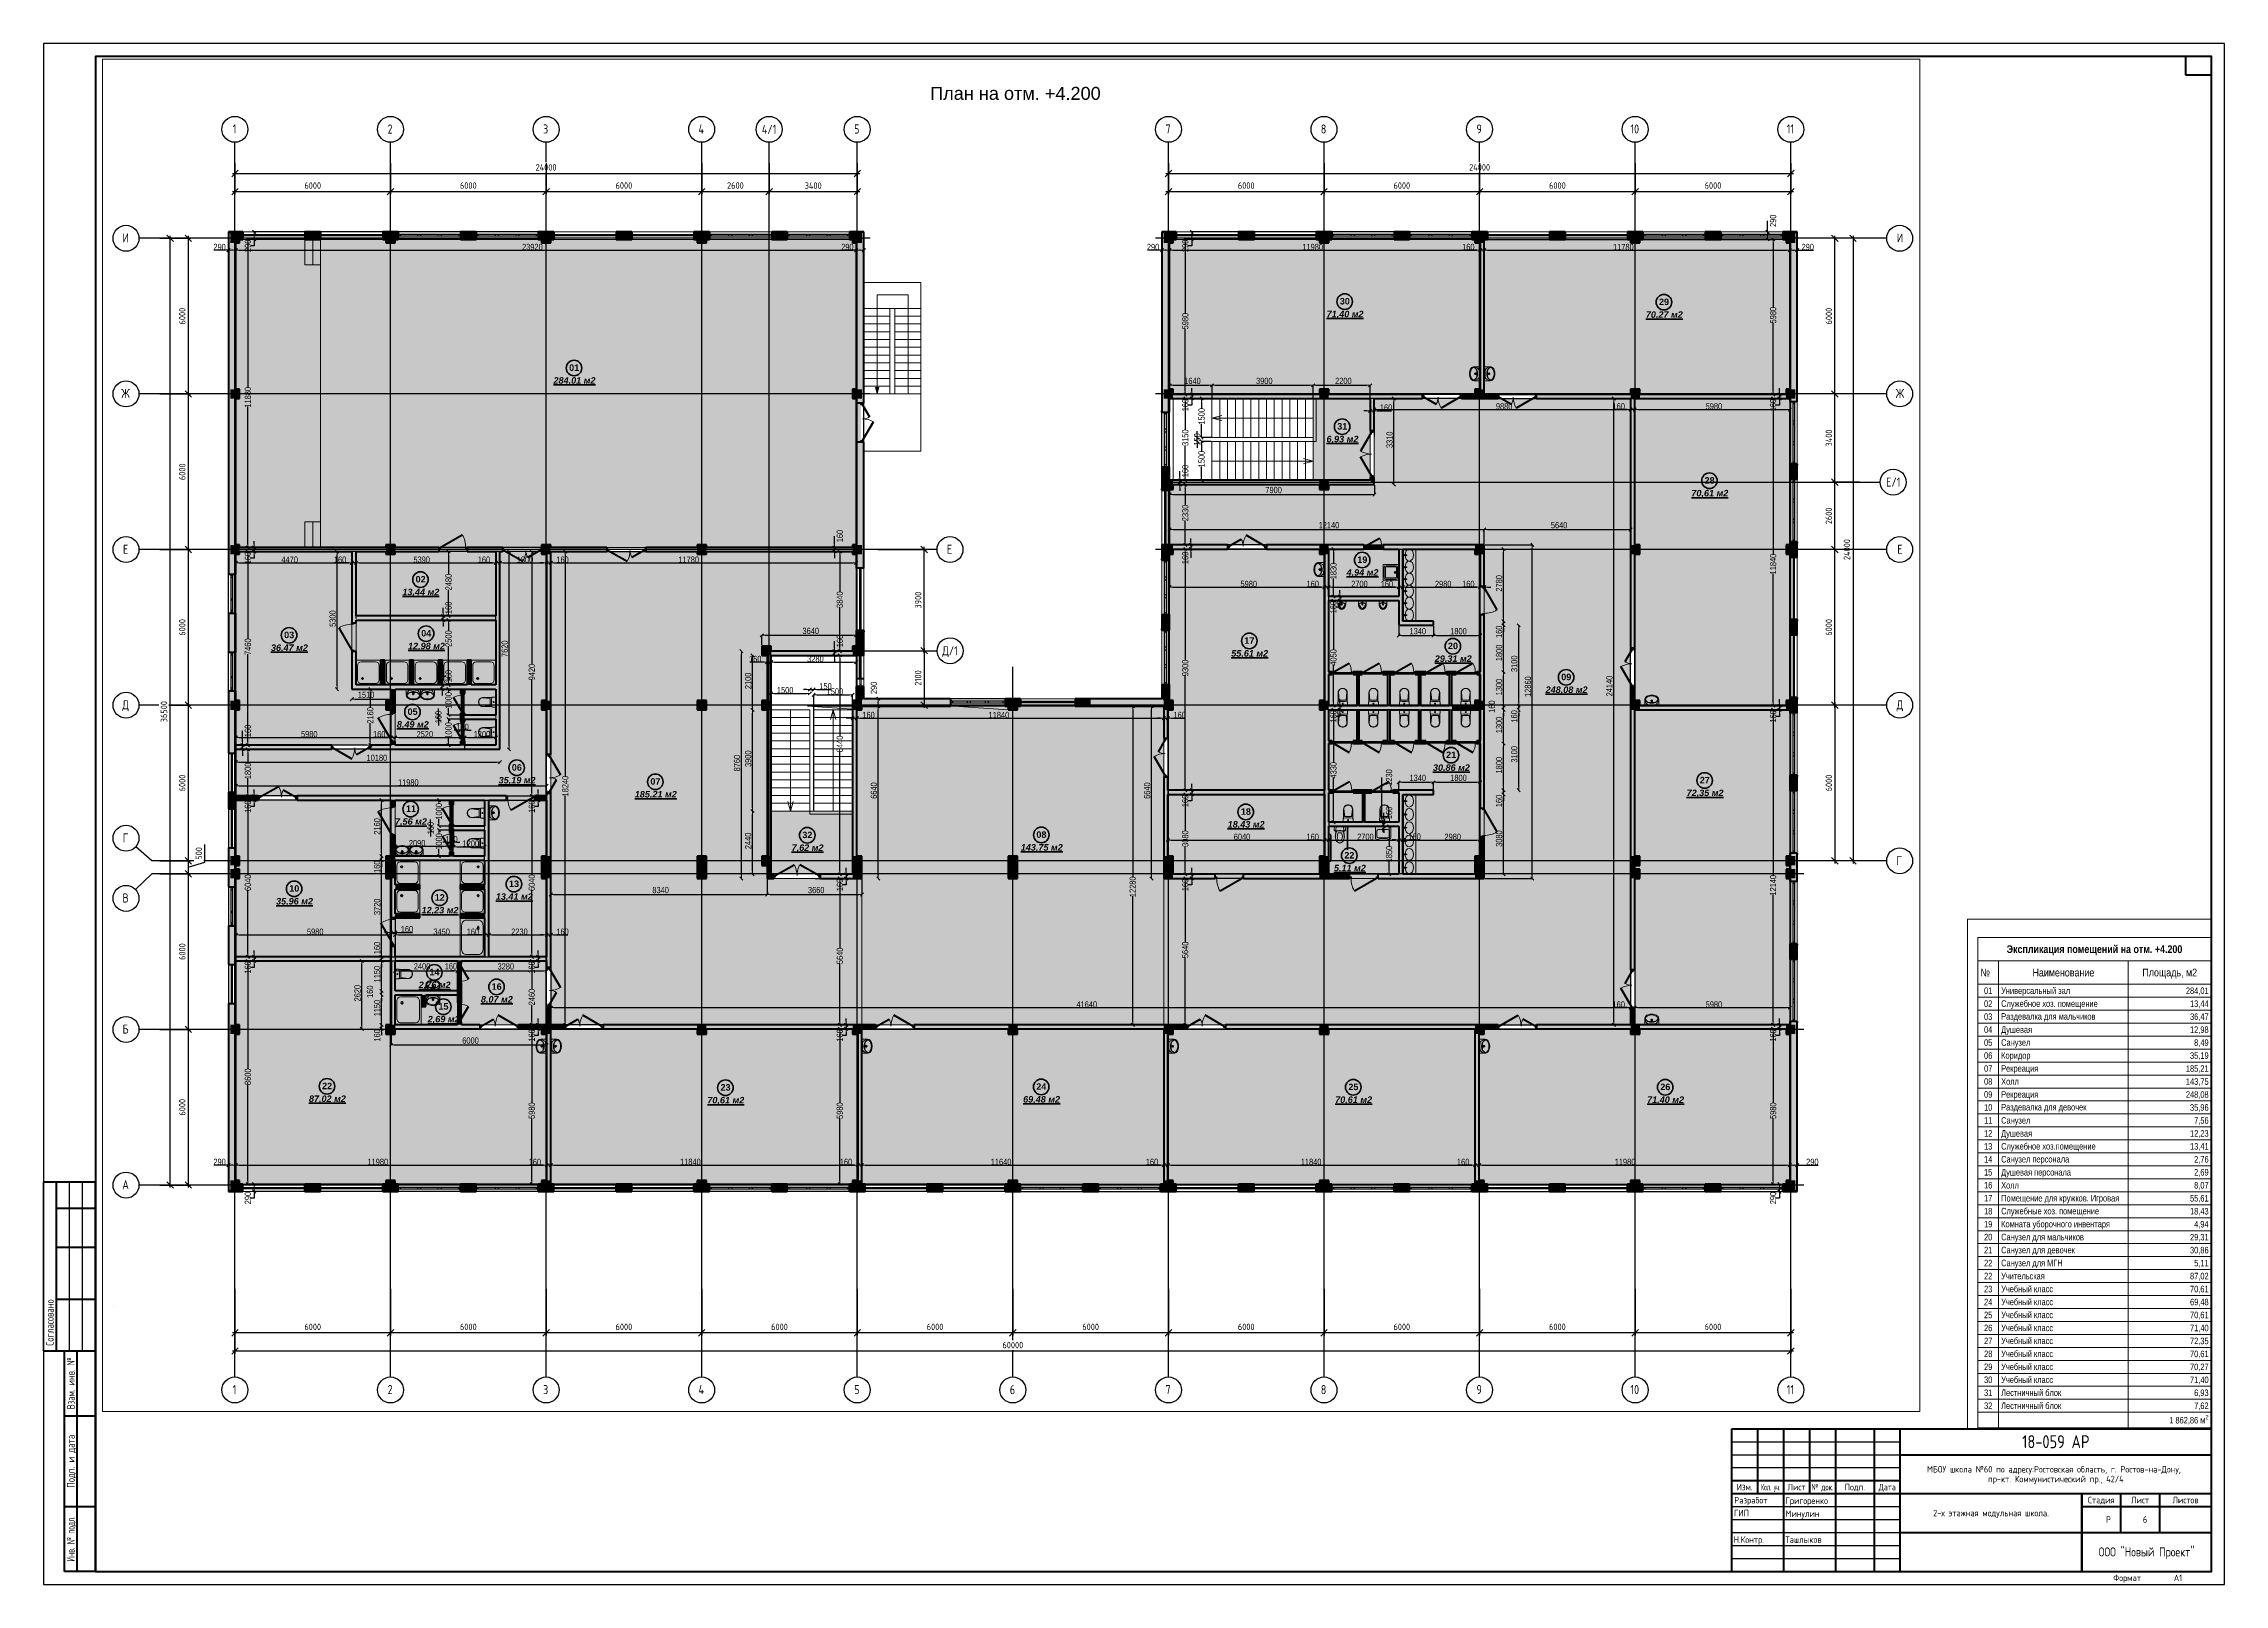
# Paper-space layout 'Лист5' of a CAD drawing. Header units: millimetres. Extents: x -3 to 838, y -3 to 591.
# The model-space entities are those that its viewports show. They can reach past a viewport. Long polylines and large blocks are cut down to what shows.
import ezdxf
from ezdxf.enums import TextEntityAlignment as Align

# ---------------------------------------------------------------- set-up
doc = ezdxf.new("R2010")
doc.units = ezdxf.units.MM
doc.header["$MEASUREMENT"] = 0
doc.header["$PDMODE"] = 35
for name, pattern in [('R_GOST_Axes line', [800, 500, -100, 100, -100]), ('R_GOST_наложенной проекции', [730, 400, -70, 60, -70, 60, -70]), ('ГОСТ 2.303 5', [24, 20, -1.5, 1, -1.5])]:
    doc.linetypes.add(name, pattern=pattern)
for name, color, linetype, lineweight in [('0_Ном._пера__1', 7, 'Continuous', 13), ('0_Ном._пера__101', 7, 'Continuous', 40), ('STRUCTURAL - W - Bearing_Ном._пера__101', 7, 'Continuous', 40), ('STRUCTURAL - W - Bearing_Ном._пера__99', 7, 'Continuous', 0), ('ZONES_Ном._пера__45', 132, 'Continuous', 0), ('ZONES_Ном._пера__93', 9, 'Continuous', 0), ('Двери ARCHICAD_Ном._пера__101', 7, 'Continuous', 40), ('Двери ARCHICAD_Ном._пера__105', 7, 'Continuous', 40), ('Двери ARCHICAD_Ном._пера__125', 7, 'Continuous', 25), ('Окна ARCHICAD_Ном._пера__101', 7, 'Continuous', 40), ('Окна ARCHICAD_Ном._пера__125', 7, 'Continuous', 25), ('Паспорта Зон ARCHICAD_Ном._пера__176', 14, 'Continuous', 35)]:
    doc.layers.add(name, color=color, linetype=linetype, lineweight=lineweight)
for name, color, linetype, lineweight, true_color in [('0_Ном._пера__103', 7, 'Continuous', 13, 0x00010a), ('0_Ном._пера__121', 7, 'Continuous', 13, 0x8c5a21), ('0_Ном._пера__141', 7, 'Continuous', 15, 0x6f6f6f), ('0_Ном._пера__254', 7, 'Continuous', 13, 0x00010a), ('AXIES_Ном._пера__216', 7, 'Continuous', 18, 0xbb0042), ('FUR - INT_Ном._пера__4', 7, 'Continuous', 18, 0x2894e3), ('ZONES_Ном._пера__1', 7, 'Continuous', 13, 0x00010a), ('ZONES_Ном._пера__182', 7, 'Continuous', 0, 0xe89b00), ('ZONES_Ном._пера__26', 7, 'Continuous', 0, 0xfe2aff), ('ZONES_Ном._пера__58', 7, 'Continuous', 0, 0x68d168), ('ZONES_Ном._пера__60', 7, 'Continuous', 0, 0xc7efc7), ('ZONES_Ном._пера__79', 31, 'Continuous', 0, 0xffd4aa), ('ZONES_Ном._пера__83', 7, 'Continuous', 0, 0x05ff00), ('ZONES_Ном._пера__86', 7, 'Continuous', 0, 0x02aaff), ('ZONES_Ном._пера__87', 7, 'Continuous', 0, 0x8002ff), ('Двери ARCHICAD_Ном._пера__3', 7, 'Continuous', 15, 0xff6500), ('Окна ARCHICAD_Ном._пера__145', 7, 'Continuous', 13, 0x00010a), ('Окна ARCHICAD_Ном._пера__165', 7, 'Continuous', 13, 0x00010a)]:
    doc.layers.add(name, color=color, linetype=linetype, lineweight=lineweight, true_color=true_color)
for name, color, linetype in [('DIM-1 - HOUSE ONLY', 7, 'Continuous'), ('STRUCTURAL - W - Bearing', 7, 'Continuous'), ('Двери ARCHICAD', 7, 'Continuous')]:
    doc.layers.add(name, color=color, linetype=linetype)
doc.styles.add('ГОСТ 2.304', font='CS_Gost2304.shx')
doc.styles.add('СГЕНЕРИР_СТИЛЬ_1', font='ARIALN.TTF')
doc.styles.add('СГЕНЕРИР_СТИЛЬ_2', font='arial.ttf')
doc.styles.add('СГЕНЕРИР_СТИЛЬ_3', font='ARIALN.TTF')
doc.styles.add('СГЕНЕРИР_СТИЛЬ_5', font='ARIALNB.TTF')
doc.dimstyles.new('СГЕНЕРИР_СТИЛЬ__1', dxfattribs={"dimtxt": 240.00001, "dimasz": 123.5, "dimexe": 0.18, "dimexo": 30, "dimgap": 0.09, "dimtad": 1, "dimdec": 0, "dimzin": 0, "dimdsep": 46, "dimtxsty": 'СГЕНЕРИР_СТИЛЬ_3', "dimblk": 'ARROWHEAD_6', "dimblk1": 'ARROWHEAD_6', "dimblk2": 'ARROWHEAD_6', "dimcen": 0.09, "dimclrd": 256, "dimclre": 256, "dimclrt": 256, "dimadec": 0, "dimazin": 0, "dimtfac": 1, "dimtdec": 4, "dimtmove": 0, "dimatfit": 3, "dimfxl": 1, "dimtolj": 1, "dimtzin": 0, "dimarcsym": 0})
doc.dimstyles.new('СГЕНЕРИР_СТИЛЬ__2', dxfattribs={"dimtxt": 240.00001, "dimasz": 123.5, "dimexe": 0.18, "dimexo": 30, "dimgap": 0.09, "dimtad": 1, "dimtih": 1, "dimtoh": 1, "dimdec": 0, "dimzin": 0, "dimdsep": 46, "dimtxsty": 'СГЕНЕРИР_СТИЛЬ_3', "dimblk": 'ARROWHEAD_6', "dimblk1": 'ARROWHEAD_6', "dimblk2": 'ARROWHEAD_6', "dimcen": 0.09, "dimclrd": 256, "dimclre": 256, "dimclrt": 256, "dimadec": 0, "dimazin": 0, "dimtfac": 1, "dimtdec": 4, "dimtmove": 0, "dimatfit": 3, "dimfxl": 1, "dimtolj": 1, "dimtzin": 0, "dimarcsym": 0})
doc.dimstyles.new('СГЕНЕРИР_СТИЛЬ__3', dxfattribs={"dimtxt": 240.00001, "dimasz": 123.5, "dimexe": 0.18, "dimexo": 0.0625, "dimgap": 0.09, "dimtad": 1, "dimtih": 1, "dimtoh": 1, "dimdec": 0, "dimzin": 0, "dimdsep": 46, "dimtxsty": 'СГЕНЕРИР_СТИЛЬ_3', "dimblk": 'ARROWHEAD_6', "dimblk1": 'ARROWHEAD_6', "dimblk2": 'ARROWHEAD_6', "dimcen": 0.09, "dimse1": 1, "dimse2": 1, "dimclrd": 256, "dimclre": 256, "dimclrt": 256, "dimadec": 0, "dimazin": 0, "dimtfac": 1, "dimtdec": 4, "dimtmove": 0, "dimatfit": 3, "dimfxl": 1, "dimtolj": 1, "dimtzin": 0, "dimarcsym": 0})
doc.dimstyles.new('СГЕНЕРИР_СТИЛЬ__4', dxfattribs={"dimtxt": 240.00001, "dimasz": 123.5, "dimexe": 0.18, "dimexo": 0.0625, "dimgap": 0.09, "dimtad": 1, "dimdec": 0, "dimzin": 0, "dimdsep": 46, "dimtxsty": 'СГЕНЕРИР_СТИЛЬ_3', "dimblk": 'ARROWHEAD_6', "dimblk1": 'ARROWHEAD_6', "dimblk2": 'ARROWHEAD_6', "dimcen": 0.09, "dimse1": 1, "dimse2": 1, "dimclrd": 256, "dimclre": 256, "dimclrt": 256, "dimadec": 0, "dimazin": 0, "dimtfac": 1, "dimtdec": 4, "dimtmove": 0, "dimatfit": 3, "dimfxl": 1, "dimtolj": 1, "dimtzin": 0, "dimarcsym": 0})
doc.dimstyles.new('СГЕНЕРИР_СТИЛЬ__5', dxfattribs={"dimtxt": 240.00001, "dimasz": 123.5, "dimexe": 0.18, "dimexo": 0.0625, "dimgap": 0.09, "dimtad": 1, "dimdec": 0, "dimzin": 0, "dimdsep": 46, "dimtxsty": 'СГЕНЕРИР_СТИЛЬ_3', "dimblk": 'ARROWHEAD_6', "dimblk1": 'ARROWHEAD_6', "dimblk2": 'ARROWHEAD_6', "dimcen": 0.09, "dimse1": 1, "dimse2": 1, "dimclrd": 256, "dimclre": 256, "dimclrt": 256, "dimadec": 0, "dimazin": 0, "dimtfac": 1, "dimtdec": 4, "dimtmove": 2, "dimatfit": 3, "dimfxl": 1, "dimtolj": 1, "dimtzin": 0, "dimarcsym": 0})
doc.dimstyles.new('СГЕНЕРИР_СТИЛЬ__6', dxfattribs={"dimtxt": 240.00001, "dimasz": 123.5, "dimexe": 0.18, "dimexo": 0.0625, "dimgap": 0.09, "dimtad": 1, "dimtih": 1, "dimtoh": 1, "dimdec": 0, "dimzin": 0, "dimdsep": 46, "dimtxsty": 'СГЕНЕРИР_СТИЛЬ_3', "dimblk": 'ARROWHEAD_6', "dimblk1": 'ARROWHEAD_6', "dimblk2": 'ARROWHEAD_6', "dimcen": 0.09, "dimse1": 1, "dimse2": 1, "dimclrd": 256, "dimclre": 256, "dimclrt": 256, "dimadec": 0, "dimazin": 0, "dimtfac": 1, "dimtdec": 4, "dimtmove": 2, "dimatfit": 3, "dimfxl": 1, "dimtolj": 1, "dimtzin": 0, "dimarcsym": 0})
doc.dimstyles.new('СГЕНЕРИР_СТИЛЬ__7', dxfattribs={"dimtxt": 240.00001, "dimasz": 123.5, "dimexe": 0.18, "dimexo": 30, "dimgap": 0.09, "dimtad": 1, "dimdec": 0, "dimzin": 0, "dimdsep": 46, "dimtxsty": 'СГЕНЕРИР_СТИЛЬ_3', "dimblk": 'ARROWHEAD_6', "dimblk1": 'ARROWHEAD_6', "dimblk2": 'ARROWHEAD_6', "dimcen": 0.09, "dimclrd": 256, "dimclre": 256, "dimclrt": 256, "dimadec": 0, "dimazin": 0, "dimtfac": 1, "dimtdec": 4, "dimtmove": 2, "dimatfit": 3, "dimfxl": 1, "dimtolj": 1, "dimtzin": 0, "dimarcsym": 0})
doc.dimstyles.new('СГЕНЕРИР_СТИЛЬ__8', dxfattribs={"dimtxt": 240.00001, "dimasz": 123.5, "dimexe": 0.18, "dimexo": 30, "dimgap": 0.09, "dimtad": 1, "dimdec": 0, "dimzin": 0, "dimdsep": 46, "dimtxsty": 'СГЕНЕРИР_СТИЛЬ_3', "dimblk": 'ARROWHEAD_6', "dimblk1": 'ARROWHEAD_6', "dimblk2": 'ARROWHEAD_6', "dimcen": 0.09, "dimclrd": 256, "dimclre": 256, "dimclrt": 256, "dimadec": 0, "dimazin": 0, "dimtfac": 1, "dimtdec": 4, "dimtmove": 2, "dimatfit": 3, "dimfxl": 1, "dimtolj": 1, "dimtzin": 0, "dimarcsym": 0})
doc.dimstyles.new('СПДС', dxfattribs={"dimscale": 100, "dimtxt": 2.5, "dimasz": 2.5, "dimexe": 1, "dimexo": 3, "dimgap": 1, "dimtad": 1, "dimdec": 0, "dimtxsty": 'ГОСТ 2.304', "dimblk": 'OBLIQUE', "dimcen": 2.5, "dimdle": 1, "dimadec": 0, "dimazin": 2, "dimtfac": 0.75, "dimtdec": 0, "dimtmove": 1, "dimatfit": 3, "dimfxl": 1, "dimtfill": 1, "dimtolj": 1, "dimarcsym": 1})

psp = doc.layouts.new('Лист5')

# ---------------------------------------------------------------- texts
at = {"linetype": 'Continuous', "style": 'СГЕНЕРИР_СТИЛЬ_2'}
psp.add_text('План на отм. +4.200', height=5, dxfattribs=at).set_placement((338.71, 569.22))
at = {"linetype": 'Continuous', "lineweight": 25, "style": 'ГОСТ 2.304'}
psp.add_text('Согласовано', height=3, rotation=90, dxfattribs=at).set_placement((0.7, 88.9))
for s, width, p in [('Взам. инв. №', 0.8, (7.32, 74.4)), ('Инв. № подл.', 0.7, (7.32, 14.4))]:
    psp.add_text(s, height=3, rotation=90, dxfattribs=dict(at, width=width)).set_placement(p, align=Align.MIDDLE_CENTER)
psp.add_text('Подп. и дата', height=3, rotation=90, dxfattribs=at).set_placement((7.32, 44.4), align=Align.MIDDLE_CENTER)
for s, height, p in [('18-059 АР', 5, (772.82, 51.9)), ('МБОУ школа №60 по адресу:Ростовская область, г. Ростов-на-Дону, ', 2.5, (772.82, 41.27)), ('Изм.', 2.5, (652.82, 34.4)), ('Лист', 2.5, (672.82, 34.4)), ('Подп.', 2.5, (695.32, 34.4)), ('пр-кт. Коммунистический пр., 42/4', 2.5, (772.82, 37.52)), ('2-х этажная модульная школа.', 2.5, (747.82, 24.4)), ('Стадия', 2.5, (790.32, 29.4)), ('Лист', 2.5, (805.32, 29.4)), ('Листов', 2.5, (822.82, 29.4)), ('Р', 2.5, (793.09, 21.9)), ('6', 2.5, (807.24, 21.9)), ('ООО "Новый Проект"', 3.5, (807.83, 9.4))]:
    psp.add_text(s, height=height, dxfattribs=at).set_placement(p, align=Align.MIDDLE_CENTER)
for s, width, p in [('Кол. уч.', 0.65, (662.82, 34.4)), ('№ док.', 0.8, (682.82, 34.4)), ('Дата', 0.9, (707.82, 34.4))]:
    psp.add_text(s, height=2.5, dxfattribs=dict(at, width=width)).set_placement(p, align=Align.MIDDLE_CENTER)
for s, p in [('ГИП', (648.67, 23.14)), ('Разработ', (648.82, 28.08)), ('Григоренко', (668.53, 27.9)), ('Минулин', (668.58, 22.9)), ('Н.Контр.', (648.58, 12.9)), ('Ташлыков', (668.54, 12.9)), ('A1', (818.32, -1.85))]:
    psp.add_text(s, height=2.5, dxfattribs=at).set_placement(p)
psp.add_text('Формат', height=2.5, dxfattribs=at).set_placement((800.32, -1.85), align=Align.CENTER)

msp = doc.modelspace()

# ---------------------------------------------------------------- texts
at = {"layer": 'Паспорта Зон ARCHICAD_Ном._пера__176', "color": 14, "lineweight": 35, "char_height": 250}
for s, insert, attachment_point, style in [('\\A1;{\\fArial|b1|i0|c204|p38;30}', (1149229.2, 40264.8), 7, 'СГЕНЕРИР_СТИЛЬ_2'), ('\\A1;{\\fArial|b1|i0|c204|p38;29}', (1161539.4, 40242.5), 7, 'СГЕНЕРИР_СТИЛЬ_2'), ('\\A1;{\\fArial|b1|i1|c204|p38;\\L71,40 м2}', (1148721.7, 40026.1), 1, 'СГЕНЕРИР_СТИЛЬ_1'), ('\\A1;{\\fArial|b1|i1|c204|p38;\\L70,27 м2}', (1161031.9, 40004), 1, 'СГЕНЕРИР_СТИЛЬ_1'), ('\\A1;{\\fArial|b1|i0|c204|p38;01}', (1119509.3, 37704), 7, 'СГЕНЕРИР_СТИЛЬ_2'), ('\\A1;{\\fArial|b1|i1|c204|p38;\\L284,01 м2}', (1118907, 37465.3), 1, 'СГЕНЕРИР_СТИЛЬ_1'), ('\\A1;{\\fArial|b1|i0|c204|p38;31}', (1149130.4, 35443.3), 7, 'СГЕНЕРИР_СТИЛЬ_2'), ('\\A1;{\\fArial|b1|i1|c204|p38;\\L6,93 м2}', (1148717.9, 35204.6), 1, 'СГЕНЕРИР_СТИЛЬ_1'), ('\\A1;{\\fArial|b1|i1|c204|p38;\\L70,61 м2}', (1162788.9, 33120.1), 1, 'СГЕНЕРИР_СТИЛЬ_1'), ('\\A1;{\\fArial|b1|i0|c204|p38;28}', (1163296.3, 33358.7), 7, 'СГЕНЕРИР_СТИЛЬ_2'), ('\\A1;{\\fArial|b1|i0|c204|p38;19}', (1149904.1, 30301), 7, 'СГЕНЕРИР_СТИЛЬ_2'), ('\\A1;{\\fArial|b1|i0|c204|p38;02}', (1113587.4, 29547.8), 7, 'СГЕНЕРИР_СТИЛЬ_2'), ('\\A1;{\\fArial|b1|i1|c204|p38;\\L4,94 м2}', (1149491.6, 30062.4), 1, 'СГЕНЕРИР_СТИЛЬ_1'), ('\\A1;{\\fArial|b1|i1|c204|p38;\\L13,44 м2}', (1113079.9, 29309), 1, 'СГЕНЕРИР_СТИЛЬ_1'), ('\\A1;{\\fArial|b1|i1|c204|p38;\\L36,47 м2}', (1108011.7, 27161), 1, 'СГЕНЕРИР_СТИЛЬ_1'), ('\\A1;{\\fArial|b1|i0|c204|p38;03}', (1108519.2, 27399.7), 7, 'СГЕНЕРИР_СТИЛЬ_2'), ('\\A1;{\\fArial|b1|i1|c204|p38;\\L12,98 м2}', (1113297, 27225.5), 1, 'СГЕНЕРИР_СТИЛЬ_1'), ('\\A1;{\\fArial|b1|i0|c204|p38;04}', (1113804.4, 27464.2), 7, 'СГЕНЕРИР_СТИЛЬ_2'), ('\\A1;{\\fArial|b1|i1|c204|p38;\\L55,61 м2}', (1145042.6, 26943.3), 1, 'СГЕНЕРИР_СТИЛЬ_1'), ('\\A1;{\\fArial|b1|i0|c204|p38;17}', (1145550, 27186.2), 7, 'СГЕНЕРИР_СТИЛЬ_2'), ('\\A1;{\\fArial|b1|i0|c204|p38;20}', (1153399.9, 26977.8), 7, 'СГЕНЕРИР_СТИЛЬ_2'), ('\\A1;{\\fArial|b1|i1|c204|p38;\\L29,31 м2}', (1152892.4, 26739.1), 1, 'СГЕНЕРИР_СТИЛЬ_1'), ('\\A1;{\\fArial|b1|i1|c204|p38;\\L248,08 м2}', (1157166.8, 25540.9), 1, 'СГЕНЕРИР_СТИЛЬ_1'), ('\\A1;{\\fArial|b1|i0|c204|p38;09}', (1157769.1, 25779.5), 7, 'СГЕНЕРИР_СТИЛЬ_2'), ('\\A1;{\\fArial|b1|i0|c204|p38;05}', (1113278.3, 24442.5), 7, 'СГЕНЕРИР_СТИЛЬ_2'), ('\\A1;{\\fArial|b1|i1|c204|p38;\\L8,49 м2}', (1112865.7, 24203.7), 1, 'СГЕНЕРИР_СТИЛЬ_1'), ('\\A1;{\\fArial|b1|i0|c204|p38;21}', (1153330.4, 22781.8), 7, 'СГЕНЕРИР_СТИЛЬ_2'), ('\\A1;{\\fArial|b1|i1|c204|p38;\\L35,19 м2}', (1116791.1, 22053.7), 1, 'СГЕНЕРИР_СТИЛЬ_1'), ('\\A1;{\\fArial|b1|i0|c204|p38;06}', (1117298.5, 22292.4), 7, 'СГЕНЕРИР_СТИЛЬ_2'), ('\\A1;{\\fArial|b1|i0|c204|p38;07}', (1122644.1, 21751.5), 7, 'СГЕНЕРИР_СТИЛЬ_2'), ('\\A1;{\\fArial|b1|i1|c204|p38;\\L30,86 м2}', (1152823, 22539), 1, 'СГЕНЕРИР_СТИЛЬ_1'), ('\\A1;{\\fArial|b1|i0|c204|p38;27}', (1163110.7, 21807.6), 7, 'СГЕНЕРИР_СТИЛЬ_2'), ('\\A1;{\\fArial|b1|i1|c204|p38;\\L185,21 м2}', (1122041.8, 21512.7), 1, 'СГЕНЕРИР_СТИЛЬ_1'), ('\\A1;{\\fArial|b1|i1|c204|p38;\\L72,35 м2}', (1162603.3, 21564.8), 1, 'СГЕНЕРИР_СТИЛЬ_1'), ('\\A1;{\\fArial|b1|i1|c204|p38;\\L7,56 м2}', (1112794.7, 20461.7), 1, 'СГЕНЕРИР_СТИЛЬ_1'), ('\\A1;{\\fArial|b1|i0|c204|p38;11}', (1113216.4, 20704.6), 7, 'СГЕНЕРИР_СТИЛЬ_2'), ('\\A1;{\\fArial|b1|i1|c204|p38;\\L18,43 м2}', (1144905.6, 20351.1), 1, 'СГЕНЕРИР_СТИЛЬ_1'), ('\\A1;{\\fArial|b1|i0|c204|p38;18}', (1145413.1, 20589.7), 7, 'СГЕНЕРИР_СТИЛЬ_2'), ('\\A1;{\\fArial|b1|i1|c204|p38;\\L7,62 м2}', (1128089.4, 19451.7), 1, 'СГЕНЕРИР_СТИЛЬ_1'), ('\\A1;{\\fArial|b1|i0|c204|p38;32}', (1128502, 19690.5), 7, 'СГЕНЕРИР_СТИЛЬ_2'), ('\\A1;{\\fArial|b1|i1|c204|p38;\\L143,75 м2}', (1136927.5, 19463.8), 1, 'СГЕНЕРИР_СТИЛЬ_1'), ('\\A1;{\\fArial|b1|i0|c204|p38;08}', (1137529.8, 19702.4), 7, 'СГЕНЕРИР_СТИЛЬ_2'), ('\\A1;{\\fArial|b1|i1|c204|p38;\\L5,11 м2}', (1149004.6, 18666.5), 1, 'СГЕНЕРИР_СТИЛЬ_1'), ('\\A1;{\\fArial|b1|i0|c204|p38;22}', (1149404.6, 18909.4), 7, 'СГЕНЕРИР_СТИЛЬ_2'), ('\\A1;{\\fArial|b1|i0|c204|p38;10}', (1108715.1, 17625.6), 7, 'СГЕНЕРИР_СТИЛЬ_2'), ('\\A1;{\\fArial|b1|i0|c204|p38;13}', (1117189.9, 17805.5), 7, 'СГЕНЕРИР_СТИЛЬ_2'), ('\\A1;{\\fArial|b1|i1|c204|p38;\\L35,96 м2}', (1108207.6, 17386.8), 1, 'СГЕНЕРИР_СТИЛЬ_1'), ('\\A1;{\\fArial|b1|i1|c204|p38;\\L12,23 м2}', (1113818.9, 17042.2), 1, 'СГЕНЕРИР_СТИЛЬ_1'), ('\\A1;{\\fArial|b1|i0|c204|p38;12}', (1114326.4, 17285), 7, 'СГЕНЕРИР_СТИЛЬ_2'), ('\\A1;{\\fArial|b1|i1|c204|p38;\\L13,41 м2}', (1116682.4, 17566.8), 1, 'СГЕНЕРИР_СТИЛЬ_1'), ('\\A1;{\\fArial|b1|i0|c204|p38;14}', (1114122.1, 14407.3), 7, 'СГЕНЕРИР_СТИЛЬ_2'), ('\\A1;{\\fArial|b1|i1|c204|p38;\\L2,76 м2}', (1113709.5, 14164.5), 1, 'СГЕНЕРИР_СТИЛЬ_1'), ('\\A1;{\\fArial|b1|i1|c204|p38;\\L8,07 м2}', (1116107.6, 13604.9), 1, 'СГЕНЕРИР_СТИЛЬ_1'), ('\\A1;{\\fArial|b1|i0|c204|p38;16}', (1116520.2, 13843.6), 7, 'СГЕНЕРИР_СТИЛЬ_2'), ('\\A1;{\\fArial|b1|i1|c204|p38;\\L2,69 м2}', (1114055.9, 12841.1), 1, 'СГЕНЕРИР_СТИЛЬ_1'), ('\\A1;{\\fArial|b1|i0|c204|p38;15}', (1114468.5, 13079.8), 7, 'СГЕНЕРИР_СТИЛЬ_2'), ('\\A1;{\\fArial|b1|i0|c204|p38;22}', (1109982.8, 10016), 7, 'СГЕНЕРИР_СТИЛЬ_2'), ('\\A1;{\\fArial|b1|i0|c204|p38;23}', (1125347.4, 9956.5), 7, 'СГЕНЕРИР_СТИЛЬ_2'), ('\\A1;{\\fArial|b1|i0|c204|p38;24}', (1137524.8, 9992.4), 7, 'СГЕНЕРИР_СТИЛЬ_2'), ('\\A1;{\\fArial|b1|i0|c204|p38;25}', (1149558.9, 9975.7), 7, 'СГЕНЕРИР_СТИЛЬ_2'), ('\\A1;{\\fArial|b1|i0|c204|p38;26}', (1161588.9, 9975.7), 7, 'СГЕНЕРИР_СТИЛЬ_2'), ('\\A1;{\\fArial|b1|i1|c204|p38;\\L87,02 м2}', (1109475.3, 9773.1), 1, 'СГЕНЕРИР_СТИЛЬ_1'), ('\\A1;{\\fArial|b1|i1|c204|p38;\\L70,61 м2}', (1124839.9, 9717.8), 1, 'СГЕНЕРИР_СТИЛЬ_1'), ('\\A1;{\\fArial|b1|i1|c204|p38;\\L69,48 м2}', (1137017.4, 9749.5), 1, 'СГЕНЕРИР_СТИЛЬ_1'), ('\\A1;{\\fArial|b1|i1|c204|p38;\\L70,61 м2}', (1149051.5, 9736.9), 1, 'СГЕНЕРИР_СТИЛЬ_1'), ('\\A1;{\\fArial|b1|i1|c204|p38;\\L71,40 м2}', (1161081.5, 9736.9), 1, 'СГЕНЕРИР_СТИЛЬ_1')]:
    msp.add_mtext(s, dxfattribs=dict(at, insert=insert, attachment_point=attachment_point, style=style))

# ---------------------------------------------------------------- blocks, each defined once
blk = doc.blocks.new('ARROWHEAD_6')
at = {"color": 0, "linetype": 'Continuous', "lineweight": 0}
for p, q in [((0, 0), (-1, 0)), ((-0.5, -0.5), (0.5, 0.5))]:
    blk.add_line(p, q, dxfattribs=at)
blk = doc.blocks.new('*D646')
at = {"layer": 'Defpoints', "color": 0, "linetype": 'Continuous', "transparency": 16777216}
for p in [(1106662, 42361), (1106372, 24570), (1106662, 24570)]:
    blk.add_point(p, dxfattribs=at)
at = {"layer": 'DIM-1 - HOUSE ONLY', "color": 160, "linetype": 'Continuous', "lineweight": -2, "true_color": 0x2b2bff, "transparency": 16777216}
for p, q in [((1106372, 42361), (1105810, 42361)), ((1106372, 24600), (1106372, 42361)), ((1106538, 42361), (1106495, 42361)), ((1106662, 24600), (1106662, 42361))]:
    blk.add_line(p, q, dxfattribs=at)
at = {"layer": 'DIM-1 - HOUSE ONLY', "color": 160, "linetype": 'Continuous', "lineweight": -2, "true_color": 0x2b2bff, "transparency": 16777216, "xscale": 123.5, "yscale": 123.5, "zscale": 123.5, "rotation": 180}
blk.add_blockref('ARROWHEAD_6', (1106372, 42361), dxfattribs=at)
at = {"layer": 'DIM-1 - HOUSE ONLY', "color": 160, "linetype": 'Continuous', "lineweight": -2, "true_color": 0x2b2bff, "transparency": 16777216, "xscale": 123.5, "yscale": 123.5, "zscale": 123.5}
blk.add_blockref('ARROWHEAD_6', (1106662, 42361), dxfattribs=at)
at = {"layer": 'DIM-1 - HOUSE ONLY', "color": 160, "linetype": 'Continuous', "lineweight": 13, "true_color": 0x2b2bff, "transparency": 16777216, "insert": (1106029, 42484), "char_height": 240, "attachment_point": 5, "style": 'СГЕНЕРИР_СТИЛЬ_3'}
blk.add_mtext('\\A1;290', dxfattribs=at)
blk = doc.blocks.new('*D647')
at = {"layer": 'Defpoints', "color": 0, "linetype": 'Continuous', "transparency": 16777216}
for p in [(1130582, 42361), (1130582, 33820), (1106662, 24570)]:
    blk.add_point(p, dxfattribs=at)
at = {"layer": 'DIM-1 - HOUSE ONLY', "color": 160, "linetype": 'Continuous', "lineweight": -2, "true_color": 0x2b2bff, "transparency": 16777216}
blk.add_line((1106785, 42361), (1130458, 42361), dxfattribs=at)
at = {"layer": 'DIM-1 - HOUSE ONLY', "color": 160, "linetype": 'Continuous', "lineweight": -2, "true_color": 0x2b2bff, "transparency": 16777216, "xscale": 123.5, "yscale": 123.5, "zscale": 123.5, "rotation": 180}
blk.add_blockref('ARROWHEAD_6', (1106662, 42361), dxfattribs=at)
at = {"layer": 'DIM-1 - HOUSE ONLY', "color": 160, "linetype": 'Continuous', "lineweight": -2, "true_color": 0x2b2bff, "transparency": 16777216, "xscale": 123.5, "yscale": 123.5, "zscale": 123.5}
blk.add_blockref('ARROWHEAD_6', (1130582, 42361), dxfattribs=at)
at = {"layer": 'DIM-1 - HOUSE ONLY', "color": 160, "linetype": 'Continuous', "lineweight": 13, "true_color": 0x2b2bff, "transparency": 16777216, "insert": (1118093, 42484), "char_height": 240, "attachment_point": 5, "style": 'СГЕНЕРИР_СТИЛЬ_3'}
blk.add_mtext('\\A1;23920', dxfattribs=at)
blk = doc.blocks.new('*D648')
at = {"layer": 'Defpoints', "color": 0, "linetype": 'Continuous', "transparency": 16777216}
for p in [(1130872, 42361), (1130582, 33820), (1130872, 33820)]:
    blk.add_point(p, dxfattribs=at)
at = {"layer": 'DIM-1 - HOUSE ONLY', "color": 160, "linetype": 'Continuous', "lineweight": -2, "true_color": 0x2b2bff, "transparency": 16777216}
for p, q in [((1130582, 42361), (1130020, 42361)), ((1130582, 33850), (1130582, 42361)), ((1130748, 42361), (1130705, 42361)), ((1130872, 33850), (1130872, 42361))]:
    blk.add_line(p, q, dxfattribs=at)
at = {"layer": 'DIM-1 - HOUSE ONLY', "color": 160, "linetype": 'Continuous', "lineweight": -2, "true_color": 0x2b2bff, "transparency": 16777216, "xscale": 123.5, "yscale": 123.5, "zscale": 123.5, "rotation": 180}
blk.add_blockref('ARROWHEAD_6', (1130582, 42361), dxfattribs=at)
at = {"layer": 'DIM-1 - HOUSE ONLY', "color": 160, "linetype": 'Continuous', "lineweight": -2, "true_color": 0x2b2bff, "transparency": 16777216, "xscale": 123.5, "yscale": 123.5, "zscale": 123.5}
blk.add_blockref('ARROWHEAD_6', (1130872, 42361), dxfattribs=at)
at = {"layer": 'DIM-1 - HOUSE ONLY', "color": 160, "linetype": 'Continuous', "lineweight": 13, "true_color": 0x2b2bff, "transparency": 16777216, "insert": (1130239, 42484), "char_height": 240, "attachment_point": 5, "style": 'СГЕНЕРИР_СТИЛЬ_3'}
blk.add_mtext('\\A1;290', dxfattribs=at)
blk = doc.blocks.new('*D649')
at = {"layer": 'Defpoints', "color": 0, "linetype": 'Continuous', "transparency": 16777216}
for p in [(1107367, 6360), (1136622, 6360), (1136622, 6070)]:
    blk.add_point(p, dxfattribs=at)
at = {"layer": 'DIM-1 - HOUSE ONLY', "color": 160, "linetype": 'Continuous', "lineweight": -2, "true_color": 0x2b2bff, "transparency": 16777216}
for p, q in [((1136592, 6360), (1107367, 6360)), ((1107367, 6236), (1107367, 6193)), ((1136592, 6070), (1107367, 6070)), ((1107367, 6070), (1107367, 5819)), ((1107367, 5819), (1107244, 5819))]:
    blk.add_line(p, q, dxfattribs=at)
at = {"layer": 'DIM-1 - HOUSE ONLY', "color": 160, "linetype": 'Continuous', "lineweight": -2, "true_color": 0x2b2bff, "transparency": 16777216, "xscale": 123.5, "yscale": 123.5, "zscale": 123.5}
for p, rotation in [((1107367, 6360), 90), ((1107367, 6070), 270)]:
    blk.add_blockref('ARROWHEAD_6', p, dxfattribs=dict(at, rotation=rotation))
at = {"layer": 'DIM-1 - HOUSE ONLY', "color": 160, "linetype": 'Continuous', "lineweight": 13, "true_color": 0x2b2bff, "transparency": 16777216, "insert": (1107121, 5819), "char_height": 240, "attachment_point": 5, "rotation": 90, "style": 'СГЕНЕРИР_СТИЛЬ_3'}
blk.add_mtext('\\A1;290', dxfattribs=at)
blk = doc.blocks.new('*D650')
at = {"layer": 'Defpoints', "color": 0, "linetype": 'Continuous', "transparency": 16777216}
for p in [(1107121, 14960), (1112632, 14960), (1136622, 6360)]:
    blk.add_point(p, dxfattribs=at)
at = {"layer": 'DIM-1 - HOUSE ONLY', "color": 160, "linetype": 'Continuous', "lineweight": -2, "true_color": 0x2b2bff, "transparency": 16777216}
for p, q in [((1112602, 14960), (1107121, 14960)), ((1107121, 14836), (1107121, 10790)), ((1107121, 6483), (1107121, 10202)), ((1136592, 6360), (1107121, 6360))]:
    blk.add_line(p, q, dxfattribs=at)
at = {"layer": 'DIM-1 - HOUSE ONLY', "color": 160, "linetype": 'Continuous', "lineweight": -2, "true_color": 0x2b2bff, "transparency": 16777216, "xscale": 123.5, "yscale": 123.5, "zscale": 123.5}
for p, rotation in [((1107121, 14960), 90), ((1107121, 6360), 270)]:
    blk.add_blockref('ARROWHEAD_6', p, dxfattribs=dict(at, rotation=rotation))
at = {"layer": 'DIM-1 - HOUSE ONLY', "color": 160, "linetype": 'Continuous', "lineweight": 13, "true_color": 0x2b2bff, "transparency": 16777216, "insert": (1107121, 10496), "char_height": 240, "attachment_point": 5, "rotation": 90, "style": 'СГЕНЕРИР_СТИЛЬ_3'}
blk.add_mtext('\\A1;8600', dxfattribs=at)
blk = doc.blocks.new('*D651')
at = {"layer": 'Defpoints', "color": 0, "linetype": 'Continuous', "transparency": 16777216}
for p in [(1107367, 15120), (1112632, 15120), (1112632, 14960)]:
    blk.add_point(p, dxfattribs=at)
at = {"layer": 'DIM-1 - HOUSE ONLY', "color": 160, "linetype": 'Continuous', "lineweight": -2, "true_color": 0x2b2bff, "transparency": 16777216}
for p, q in [((1107367, 15243), (1107367, 15367)), ((1107367, 14709), (1107244, 14709)), ((1112602, 15120), (1107367, 15120)), ((1107367, 15120), (1107367, 14960)), ((1112602, 14960), (1107367, 14960)), ((1107367, 14836), (1107367, 14709))]:
    blk.add_line(p, q, dxfattribs=at)
at = {"layer": 'DIM-1 - HOUSE ONLY', "color": 160, "linetype": 'Continuous', "lineweight": -2, "true_color": 0x2b2bff, "transparency": 16777216, "xscale": 123.5, "yscale": 123.5, "zscale": 123.5}
for p, rotation in [((1107367, 15120), 270), ((1107367, 14960), 90)]:
    blk.add_blockref('ARROWHEAD_6', p, dxfattribs=dict(at, rotation=rotation))
at = {"layer": 'DIM-1 - HOUSE ONLY', "color": 160, "linetype": 'Continuous', "lineweight": 13, "true_color": 0x2b2bff, "transparency": 16777216, "insert": (1107121, 14709), "char_height": 240, "attachment_point": 5, "rotation": 90, "style": 'СГЕНЕРИР_СТИЛЬ_3'}
blk.add_mtext('\\A1;160', dxfattribs=at)
blk = doc.blocks.new('*D652')
at = {"layer": 'Defpoints', "color": 0, "linetype": 'Continuous', "transparency": 16777216}
for p in [(1107121, 21160), (1112632, 21160), (1112632, 15120)]:
    blk.add_point(p, dxfattribs=at)
at = {"layer": 'DIM-1 - HOUSE ONLY', "color": 160, "linetype": 'Continuous', "lineweight": -2, "true_color": 0x2b2bff, "transparency": 16777216}
for p, q in [((1112602, 21160), (1107121, 21160)), ((1107121, 21036), (1107121, 18270)), ((1107121, 15243), (1107121, 17682)), ((1112602, 15120), (1107121, 15120))]:
    blk.add_line(p, q, dxfattribs=at)
at = {"layer": 'DIM-1 - HOUSE ONLY', "color": 160, "linetype": 'Continuous', "lineweight": -2, "true_color": 0x2b2bff, "transparency": 16777216, "xscale": 123.5, "yscale": 123.5, "zscale": 123.5}
for p, rotation in [((1107121, 21160), 90), ((1107121, 15120), 270)]:
    blk.add_blockref('ARROWHEAD_6', p, dxfattribs=dict(at, rotation=rotation))
at = {"layer": 'DIM-1 - HOUSE ONLY', "color": 160, "linetype": 'Continuous', "lineweight": 13, "true_color": 0x2b2bff, "transparency": 16777216, "insert": (1107121, 17976), "char_height": 240, "attachment_point": 5, "rotation": 90, "style": 'СГЕНЕРИР_СТИЛЬ_3'}
blk.add_mtext('\\A1;6040', dxfattribs=at)
blk = doc.blocks.new('*D653')
at = {"layer": 'Defpoints', "color": 0, "linetype": 'Continuous', "transparency": 16777216}
for p in [(1107367, 21320), (1112632, 21320), (1112632, 21160)]:
    blk.add_point(p, dxfattribs=at)
at = {"layer": 'DIM-1 - HOUSE ONLY', "color": 160, "linetype": 'Continuous', "lineweight": -2, "true_color": 0x2b2bff, "transparency": 16777216}
for p, q in [((1107367, 21443), (1107367, 21567)), ((1112602, 21320), (1107367, 21320)), ((1107367, 21320), (1107367, 21160)), ((1112602, 21160), (1107367, 21160)), ((1107367, 21036), (1107367, 20909)), ((1107367, 20909), (1107244, 20909))]:
    blk.add_line(p, q, dxfattribs=at)
at = {"layer": 'DIM-1 - HOUSE ONLY', "color": 160, "linetype": 'Continuous', "lineweight": -2, "true_color": 0x2b2bff, "transparency": 16777216, "xscale": 123.5, "yscale": 123.5, "zscale": 123.5}
for p, rotation in [((1107367, 21320), 270), ((1107367, 21160), 90)]:
    blk.add_blockref('ARROWHEAD_6', p, dxfattribs=dict(at, rotation=rotation))
at = {"layer": 'DIM-1 - HOUSE ONLY', "color": 160, "linetype": 'Continuous', "lineweight": 13, "true_color": 0x2b2bff, "transparency": 16777216, "insert": (1107121, 20909), "char_height": 240, "attachment_point": 5, "rotation": 90, "style": 'СГЕНЕРИР_СТИЛЬ_3'}
blk.add_mtext('\\A1;160', dxfattribs=at)
blk = doc.blocks.new('*D654')
at = {"layer": 'Defpoints', "color": 0, "linetype": 'Continuous', "transparency": 16777216}
for p in [(1107121, 23120), (1111732, 23120), (1112632, 21320)]:
    blk.add_point(p, dxfattribs=at)
at = {"layer": 'DIM-1 - HOUSE ONLY', "color": 160, "linetype": 'Continuous', "lineweight": -2, "true_color": 0x2b2bff, "transparency": 16777216}
for p, q in [((1111702, 23120), (1107121, 23120)), ((1107121, 22996), (1107121, 22571)), ((1107121, 21443), (1107121, 22002)), ((1112602, 21320), (1107121, 21320))]:
    blk.add_line(p, q, dxfattribs=at)
at = {"layer": 'DIM-1 - HOUSE ONLY', "color": 160, "linetype": 'Continuous', "lineweight": -2, "true_color": 0x2b2bff, "transparency": 16777216, "xscale": 123.5, "yscale": 123.5, "zscale": 123.5}
for p, rotation in [((1107121, 23120), 90), ((1107121, 21320), 270)]:
    blk.add_blockref('ARROWHEAD_6', p, dxfattribs=dict(at, rotation=rotation))
at = {"layer": 'DIM-1 - HOUSE ONLY', "color": 160, "linetype": 'Continuous', "lineweight": 13, "true_color": 0x2b2bff, "transparency": 16777216, "insert": (1107121, 22287), "char_height": 240, "attachment_point": 5, "rotation": 90, "style": 'СГЕНЕРИР_СТИЛЬ_3'}
blk.add_mtext('\\A1;1800', dxfattribs=at)
blk = doc.blocks.new('*D655')
at = {"layer": 'Defpoints', "color": 0, "linetype": 'Continuous', "transparency": 16777216}
for p in [(1106913, 23280), (1111732, 23280), (1111732, 23120)]:
    blk.add_point(p, dxfattribs=at)
at = {"layer": 'DIM-1 - HOUSE ONLY', "color": 160, "linetype": 'Continuous', "lineweight": -2, "true_color": 0x2b2bff, "transparency": 16777216}
for p, q in [((1106913, 23403), (1106913, 23829)), ((1106913, 23120), (1106913, 23280)), ((1106913, 22996), (1106913, 22873))]:
    blk.add_line(p, q, dxfattribs=at)
at = {"layer": 'DIM-1 - HOUSE ONLY', "color": 160, "linetype": 'Continuous', "lineweight": -2, "true_color": 0x2b2bff, "transparency": 16777216, "xscale": 123.5, "yscale": 123.5, "zscale": 123.5}
for p, rotation in [((1106913, 23280), 270), ((1106913, 23120), 90)]:
    blk.add_blockref('ARROWHEAD_6', p, dxfattribs=dict(at, rotation=rotation))
at = {"layer": 'DIM-1 - HOUSE ONLY', "color": 160, "linetype": 'Continuous', "lineweight": 13, "true_color": 0x2b2bff, "transparency": 16777216, "insert": (1107121, 23829), "char_height": 240, "attachment_point": 5, "rotation": 90, "style": 'СГЕНЕРИР_СТИЛЬ_3'}
blk.add_mtext('\\A1;160', dxfattribs=at)
blk = doc.blocks.new('*D656')
at = {"layer": 'Defpoints', "color": 0, "linetype": 'Continuous', "transparency": 16777216}
for p in [(1107121, 30740), (1118622, 30740), (1111732, 23280)]:
    blk.add_point(p, dxfattribs=at)
at = {"layer": 'DIM-1 - HOUSE ONLY', "color": 160, "linetype": 'Continuous', "lineweight": -2, "true_color": 0x2b2bff, "transparency": 16777216}
for p, q in [((1118592, 30740), (1107121, 30740)), ((1107121, 30616), (1107121, 27369)), ((1107121, 23403), (1107121, 26784)), ((1111702, 23280), (1107121, 23280))]:
    blk.add_line(p, q, dxfattribs=at)
at = {"layer": 'DIM-1 - HOUSE ONLY', "color": 160, "linetype": 'Continuous', "lineweight": -2, "true_color": 0x2b2bff, "transparency": 16777216, "xscale": 123.5, "yscale": 123.5, "zscale": 123.5}
for p, rotation in [((1107121, 30740), 90), ((1107121, 23280), 270)]:
    blk.add_blockref('ARROWHEAD_6', p, dxfattribs=dict(at, rotation=rotation))
at = {"layer": 'DIM-1 - HOUSE ONLY', "color": 160, "linetype": 'Continuous', "lineweight": 13, "true_color": 0x2b2bff, "transparency": 16777216, "insert": (1107121, 27077), "char_height": 240, "attachment_point": 5, "rotation": 90, "style": 'СГЕНЕРИР_СТИЛЬ_3'}
blk.add_mtext('\\A1;7460', dxfattribs=at)
blk = doc.blocks.new('*D657')
at = {"layer": 'Defpoints', "color": 0, "linetype": 'Continuous', "transparency": 16777216}
for p in [(1107367, 30900), (1118622, 30900), (1118622, 30740)]:
    blk.add_point(p, dxfattribs=at)
at = {"layer": 'DIM-1 - HOUSE ONLY', "color": 160, "linetype": 'Continuous', "lineweight": -2, "true_color": 0x2b2bff, "transparency": 16777216}
for p, q in [((1107367, 31023), (1107367, 31147)), ((1107367, 30489), (1107244, 30489)), ((1118592, 30900), (1107367, 30900)), ((1107367, 30900), (1107367, 30740)), ((1118592, 30740), (1107367, 30740)), ((1107367, 30616), (1107367, 30489))]:
    blk.add_line(p, q, dxfattribs=at)
at = {"layer": 'DIM-1 - HOUSE ONLY', "color": 160, "linetype": 'Continuous', "lineweight": -2, "true_color": 0x2b2bff, "transparency": 16777216, "xscale": 123.5, "yscale": 123.5, "zscale": 123.5}
for p, rotation in [((1107367, 30900), 270), ((1107367, 30740), 90)]:
    blk.add_blockref('ARROWHEAD_6', p, dxfattribs=dict(at, rotation=rotation))
at = {"layer": 'DIM-1 - HOUSE ONLY', "color": 160, "linetype": 'Continuous', "lineweight": 13, "true_color": 0x2b2bff, "transparency": 16777216, "insert": (1107121, 30489), "char_height": 240, "attachment_point": 5, "rotation": 90, "style": 'СГЕНЕРИР_СТИЛЬ_3'}
blk.add_mtext('\\A1;160', dxfattribs=at)
blk = doc.blocks.new('*D658')
at = {"layer": 'Defpoints', "color": 0, "linetype": 'Continuous', "transparency": 16777216}
for p in [(1107121, 42780), (1118622, 42780), (1118622, 30900)]:
    blk.add_point(p, dxfattribs=at)
at = {"layer": 'DIM-1 - HOUSE ONLY', "color": 160, "linetype": 'Continuous', "lineweight": -2, "true_color": 0x2b2bff, "transparency": 16777216}
for p, q in [((1118592, 42780), (1107121, 42780)), ((1107121, 42656), (1107121, 37052)), ((1107121, 31023), (1107121, 36330)), ((1118592, 30900), (1107121, 30900))]:
    blk.add_line(p, q, dxfattribs=at)
at = {"layer": 'DIM-1 - HOUSE ONLY', "color": 160, "linetype": 'Continuous', "lineweight": -2, "true_color": 0x2b2bff, "transparency": 16777216, "xscale": 123.5, "yscale": 123.5, "zscale": 123.5}
for p, rotation in [((1107121, 42780), 90), ((1107121, 30900), 270)]:
    blk.add_blockref('ARROWHEAD_6', p, dxfattribs=dict(at, rotation=rotation))
at = {"layer": 'DIM-1 - HOUSE ONLY', "color": 160, "linetype": 'Continuous', "lineweight": 13, "true_color": 0x2b2bff, "transparency": 16777216, "insert": (1107121, 36691), "char_height": 240, "attachment_point": 5, "rotation": 90, "style": 'СГЕНЕРИР_СТИЛЬ_3'}
blk.add_mtext('\\A1;11880', dxfattribs=at)
blk = doc.blocks.new('*D659')
at = {"layer": 'Defpoints', "color": 0, "linetype": 'Continuous', "transparency": 16777216}
for p in [(1107367, 43070), (1118622, 43070), (1118622, 42780)]:
    blk.add_point(p, dxfattribs=at)
at = {"layer": 'DIM-1 - HOUSE ONLY', "color": 160, "linetype": 'Continuous', "lineweight": -2, "true_color": 0x2b2bff, "transparency": 16777216}
for p, q in [((1118592, 43070), (1107367, 43070)), ((1107367, 42946), (1107367, 42903)), ((1107367, 42529), (1107244, 42529)), ((1118592, 42780), (1107367, 42780)), ((1107367, 42780), (1107367, 42529))]:
    blk.add_line(p, q, dxfattribs=at)
at = {"layer": 'DIM-1 - HOUSE ONLY', "color": 160, "linetype": 'Continuous', "lineweight": -2, "true_color": 0x2b2bff, "transparency": 16777216, "xscale": 123.5, "yscale": 123.5, "zscale": 123.5}
for p, rotation in [((1107367, 43070), 90), ((1107367, 42780), 270)]:
    blk.add_blockref('ARROWHEAD_6', p, dxfattribs=dict(at, rotation=rotation))
at = {"layer": 'DIM-1 - HOUSE ONLY', "color": 160, "linetype": 'Continuous', "lineweight": 13, "true_color": 0x2b2bff, "transparency": 16777216, "insert": (1107121, 42529), "char_height": 240, "attachment_point": 5, "rotation": 90, "style": 'СГЕНЕРИР_СТИЛЬ_3'}
blk.add_mtext('\\A1;290', dxfattribs=at)
blk = doc.blocks.new('*D660')
at = {"layer": 'Defpoints', "color": 0, "linetype": 'Continuous', "transparency": 16777216}
for p in [(1111132, 30306), (1111132, 28130), (1106662, 24570)]:
    blk.add_point(p, dxfattribs=at)
at = {"layer": 'DIM-1 - HOUSE ONLY', "color": 160, "linetype": 'Continuous', "lineweight": -2, "true_color": 0x2b2bff, "transparency": 16777216}
for p, q in [((1106662, 24600), (1106662, 30306)), ((1106785, 30306), (1111008, 30306)), ((1111132, 28160), (1111132, 30306))]:
    blk.add_line(p, q, dxfattribs=at)
at = {"layer": 'DIM-1 - HOUSE ONLY', "color": 160, "linetype": 'Continuous', "lineweight": -2, "true_color": 0x2b2bff, "transparency": 16777216, "xscale": 123.5, "yscale": 123.5, "zscale": 123.5, "rotation": 180}
blk.add_blockref('ARROWHEAD_6', (1106662, 30306), dxfattribs=at)
at = {"layer": 'DIM-1 - HOUSE ONLY', "color": 160, "linetype": 'Continuous', "lineweight": -2, "true_color": 0x2b2bff, "transparency": 16777216, "xscale": 123.5, "yscale": 123.5, "zscale": 123.5}
blk.add_blockref('ARROWHEAD_6', (1111132, 30306), dxfattribs=at)
at = {"layer": 'DIM-1 - HOUSE ONLY', "color": 160, "linetype": 'Continuous', "lineweight": 13, "true_color": 0x2b2bff, "transparency": 16777216, "insert": (1108733, 30429), "char_height": 240, "attachment_point": 5, "style": 'СГЕНЕРИР_СТИЛЬ_3'}
blk.add_mtext('\\A1;4470', dxfattribs=at)
blk = doc.blocks.new('*D661')
at = {"layer": 'Defpoints', "color": 0, "linetype": 'Continuous', "transparency": 16777216}
for p in [(1111292, 30306), (1111132, 28130), (1111292, 28130)]:
    blk.add_point(p, dxfattribs=at)
at = {"layer": 'DIM-1 - HOUSE ONLY', "color": 160, "linetype": 'Continuous', "lineweight": -2, "true_color": 0x2b2bff, "transparency": 16777216}
for p, q in [((1111008, 30306), (1110469, 30306)), ((1111132, 28160), (1111132, 30306)), ((1111292, 30306), (1111132, 30306)), ((1111292, 28160), (1111292, 30306)), ((1111415, 30306), (1111539, 30306))]:
    blk.add_line(p, q, dxfattribs=at)
at = {"layer": 'DIM-1 - HOUSE ONLY', "color": 160, "linetype": 'Continuous', "lineweight": -2, "true_color": 0x2b2bff, "transparency": 16777216, "xscale": 123.5, "yscale": 123.5, "zscale": 123.5}
blk.add_blockref('ARROWHEAD_6', (1111132, 30306), dxfattribs=at)
at = {"layer": 'DIM-1 - HOUSE ONLY', "color": 160, "linetype": 'Continuous', "lineweight": -2, "true_color": 0x2b2bff, "transparency": 16777216, "xscale": 123.5, "yscale": 123.5, "zscale": 123.5, "rotation": 180}
blk.add_blockref('ARROWHEAD_6', (1111292, 30306), dxfattribs=at)
at = {"layer": 'DIM-1 - HOUSE ONLY', "color": 160, "linetype": 'Continuous', "lineweight": 13, "true_color": 0x2b2bff, "transparency": 16777216, "insert": (1110677, 30429), "char_height": 240, "attachment_point": 5, "style": 'СГЕНЕРИР_СТИЛЬ_3'}
blk.add_mtext('\\A1;160', dxfattribs=at)
blk = doc.blocks.new('*D662')
at = {"layer": 'Defpoints', "color": 0, "linetype": 'Continuous', "transparency": 16777216}
for p in [(1116682, 30306), (1111292, 28130), (1116682, 26970)]:
    blk.add_point(p, dxfattribs=at)
at = {"layer": 'DIM-1 - HOUSE ONLY', "color": 160, "linetype": 'Continuous', "lineweight": -2, "true_color": 0x2b2bff, "transparency": 16777216}
for p, q in [((1111292, 28160), (1111292, 30306)), ((1111415, 30306), (1116558, 30306)), ((1116682, 27000), (1116682, 30306))]:
    blk.add_line(p, q, dxfattribs=at)
at = {"layer": 'DIM-1 - HOUSE ONLY', "color": 160, "linetype": 'Continuous', "lineweight": -2, "true_color": 0x2b2bff, "transparency": 16777216, "xscale": 123.5, "yscale": 123.5, "zscale": 123.5, "rotation": 180}
blk.add_blockref('ARROWHEAD_6', (1111292, 30306), dxfattribs=at)
at = {"layer": 'DIM-1 - HOUSE ONLY', "color": 160, "linetype": 'Continuous', "lineweight": -2, "true_color": 0x2b2bff, "transparency": 16777216, "xscale": 123.5, "yscale": 123.5, "zscale": 123.5}
blk.add_blockref('ARROWHEAD_6', (1116682, 30306), dxfattribs=at)
at = {"layer": 'DIM-1 - HOUSE ONLY', "color": 160, "linetype": 'Continuous', "lineweight": 13, "true_color": 0x2b2bff, "transparency": 16777216, "insert": (1113823, 30429), "char_height": 240, "attachment_point": 5, "style": 'СГЕНЕРИР_СТИЛЬ_3'}
blk.add_mtext('\\A1;5390', dxfattribs=at)
blk = doc.blocks.new('*D663')
at = {"layer": 'Defpoints', "color": 0, "linetype": 'Continuous', "transparency": 16777216}
for p in [(1116842, 30306), (1116682, 26970), (1116842, 26970)]:
    blk.add_point(p, dxfattribs=at)
at = {"layer": 'DIM-1 - HOUSE ONLY', "color": 160, "linetype": 'Continuous', "lineweight": -2, "true_color": 0x2b2bff, "transparency": 16777216}
for p, q in [((1116558, 30306), (1116019, 30306)), ((1116682, 27000), (1116682, 30306)), ((1116842, 30306), (1116682, 30306)), ((1116842, 27000), (1116842, 30306)), ((1116965, 30306), (1117089, 30306))]:
    blk.add_line(p, q, dxfattribs=at)
at = {"layer": 'DIM-1 - HOUSE ONLY', "color": 160, "linetype": 'Continuous', "lineweight": -2, "true_color": 0x2b2bff, "transparency": 16777216, "xscale": 123.5, "yscale": 123.5, "zscale": 123.5}
blk.add_blockref('ARROWHEAD_6', (1116682, 30306), dxfattribs=at)
at = {"layer": 'DIM-1 - HOUSE ONLY', "color": 160, "linetype": 'Continuous', "lineweight": -2, "true_color": 0x2b2bff, "transparency": 16777216, "xscale": 123.5, "yscale": 123.5, "zscale": 123.5, "rotation": 180}
blk.add_blockref('ARROWHEAD_6', (1116842, 30306), dxfattribs=at)
at = {"layer": 'DIM-1 - HOUSE ONLY', "color": 160, "linetype": 'Continuous', "lineweight": 13, "true_color": 0x2b2bff, "transparency": 16777216, "insert": (1116227, 30429), "char_height": 240, "attachment_point": 5, "style": 'СГЕНЕРИР_СТИЛЬ_3'}
blk.add_mtext('\\A1;160', dxfattribs=at)
blk = doc.blocks.new('*D664')
at = {"layer": 'Defpoints', "color": 0, "linetype": 'Continuous', "transparency": 16777216}
for p in [(1118642, 30306), (1116842, 26970), (1118642, 21570)]:
    blk.add_point(p, dxfattribs=at)
at = {"layer": 'DIM-1 - HOUSE ONLY', "color": 160, "linetype": 'Continuous', "lineweight": -2, "true_color": 0x2b2bff, "transparency": 16777216}
for p, q in [((1116842, 27000), (1116842, 30306)), ((1116965, 30306), (1118518, 30306)), ((1118642, 21600), (1118642, 30306))]:
    blk.add_line(p, q, dxfattribs=at)
at = {"layer": 'DIM-1 - HOUSE ONLY', "color": 160, "linetype": 'Continuous', "lineweight": -2, "true_color": 0x2b2bff, "transparency": 16777216, "xscale": 123.5, "yscale": 123.5, "zscale": 123.5, "rotation": 180}
blk.add_blockref('ARROWHEAD_6', (1116842, 30306), dxfattribs=at)
at = {"layer": 'DIM-1 - HOUSE ONLY', "color": 160, "linetype": 'Continuous', "lineweight": -2, "true_color": 0x2b2bff, "transparency": 16777216, "xscale": 123.5, "yscale": 123.5, "zscale": 123.5}
blk.add_blockref('ARROWHEAD_6', (1118642, 30306), dxfattribs=at)
at = {"layer": 'DIM-1 - HOUSE ONLY', "color": 160, "linetype": 'Continuous', "lineweight": 13, "true_color": 0x2b2bff, "transparency": 16777216, "insert": (1117808, 30429), "char_height": 240, "attachment_point": 5, "style": 'СГЕНЕРИР_СТИЛЬ_3'}
blk.add_mtext('\\A1;1800', dxfattribs=at)
blk = doc.blocks.new('*D665')
at = {"layer": 'Defpoints', "color": 0, "linetype": 'Continuous', "transparency": 16777216}
for p in [(1118802, 30306), (1118642, 21570), (1118802, 21570)]:
    blk.add_point(p, dxfattribs=at)
at = {"layer": 'DIM-1 - HOUSE ONLY', "color": 160, "linetype": 'Continuous', "lineweight": -2, "true_color": 0x2b2bff, "transparency": 16777216}
for p, q in [((1118518, 30306), (1118395, 30306)), ((1118642, 30306), (1118802, 30306)), ((1118925, 30306), (1119464, 30306))]:
    blk.add_line(p, q, dxfattribs=at)
at = {"layer": 'DIM-1 - HOUSE ONLY', "color": 160, "linetype": 'Continuous', "lineweight": -2, "true_color": 0x2b2bff, "transparency": 16777216, "xscale": 123.5, "yscale": 123.5, "zscale": 123.5}
blk.add_blockref('ARROWHEAD_6', (1118642, 30306), dxfattribs=at)
at = {"layer": 'DIM-1 - HOUSE ONLY', "color": 160, "linetype": 'Continuous', "lineweight": -2, "true_color": 0x2b2bff, "transparency": 16777216, "xscale": 123.5, "yscale": 123.5, "zscale": 123.5, "rotation": 180}
blk.add_blockref('ARROWHEAD_6', (1118802, 30306), dxfattribs=at)
at = {"layer": 'DIM-1 - HOUSE ONLY', "color": 160, "linetype": 'Continuous', "lineweight": 13, "true_color": 0x2b2bff, "transparency": 16777216, "insert": (1119256, 30429), "char_height": 240, "attachment_point": 5, "style": 'СГЕНЕРИР_СТИЛЬ_3'}
blk.add_mtext('\\A1;160', dxfattribs=at)
blk = doc.blocks.new('*D666')
at = {"layer": 'Defpoints', "color": 0, "linetype": 'Continuous', "transparency": 16777216}
for p in [(1130582, 33820), (1130582, 30306), (1118802, 21570)]:
    blk.add_point(p, dxfattribs=at)
at = {"layer": 'DIM-1 - HOUSE ONLY', "color": 160, "linetype": 'Continuous', "lineweight": -2, "true_color": 0x2b2bff, "transparency": 16777216}
blk.add_line((1118925, 30306), (1130458, 30306), dxfattribs=at)
at = {"layer": 'DIM-1 - HOUSE ONLY', "color": 160, "linetype": 'Continuous', "lineweight": -2, "true_color": 0x2b2bff, "transparency": 16777216, "xscale": 123.5, "yscale": 123.5, "zscale": 123.5, "rotation": 180}
blk.add_blockref('ARROWHEAD_6', (1118802, 30306), dxfattribs=at)
at = {"layer": 'DIM-1 - HOUSE ONLY', "color": 160, "linetype": 'Continuous', "lineweight": -2, "true_color": 0x2b2bff, "transparency": 16777216, "xscale": 123.5, "yscale": 123.5, "zscale": 123.5}
blk.add_blockref('ARROWHEAD_6', (1130582, 30306), dxfattribs=at)
at = {"layer": 'DIM-1 - HOUSE ONLY', "color": 160, "linetype": 'Continuous', "lineweight": 13, "true_color": 0x2b2bff, "transparency": 16777216, "insert": (1124120, 30429), "char_height": 240, "attachment_point": 5, "style": 'СГЕНЕРИР_СТИЛЬ_3'}
blk.add_mtext('\\A1;11780', dxfattribs=at)
blk = doc.blocks.new('*D667')
at = {"layer": 'Defpoints', "color": 0, "linetype": 'Continuous', "transparency": 16777216}
for p in [(1114859, 24280), (1116682, 24280), (1116682, 23280)]:
    blk.add_point(p, dxfattribs=at)
at = {"layer": 'DIM-1 - HOUSE ONLY', "color": 160, "linetype": 'Continuous', "lineweight": -2, "true_color": 0x2b2bff, "transparency": 16777216}
for p, q in [((1116652, 24280), (1114859, 24280)), ((1114859, 24156), (1114859, 24131)), ((1114859, 23403), (1114859, 23562)), ((1116652, 23280), (1114859, 23280))]:
    blk.add_line(p, q, dxfattribs=at)
at = {"layer": 'DIM-1 - HOUSE ONLY', "color": 160, "linetype": 'Continuous', "lineweight": -2, "true_color": 0x2b2bff, "transparency": 16777216, "xscale": 123.5, "yscale": 123.5, "zscale": 123.5}
for p, rotation in [((1114859, 24280), 90), ((1114859, 23280), 270)]:
    blk.add_blockref('ARROWHEAD_6', p, dxfattribs=dict(at, rotation=rotation))
at = {"layer": 'DIM-1 - HOUSE ONLY', "color": 160, "linetype": 'Continuous', "lineweight": 13, "true_color": 0x2b2bff, "transparency": 16777216, "insert": (1114859, 23847), "char_height": 240, "attachment_point": 5, "rotation": 90, "style": 'СГЕНЕРИР_СТИЛЬ_3'}
blk.add_mtext('\\A1;1000', dxfattribs=at)
blk = doc.blocks.new('*D668')
at = {"layer": 'Defpoints', "color": 0, "linetype": 'Continuous', "transparency": 16777216}
for p in [(1114469, 24440), (1116682, 24440), (1116682, 24280)]:
    blk.add_point(p, dxfattribs=at)
at = {"layer": 'DIM-1 - HOUSE ONLY', "color": 160, "linetype": 'Continuous', "lineweight": -2, "true_color": 0x2b2bff, "transparency": 16777216}
for p, q in [((1114469, 24563), (1114469, 24687)), ((1114469, 24280), (1114469, 24440)), ((1114469, 24156), (1114469, 24033))]:
    blk.add_line(p, q, dxfattribs=at)
at = {"layer": 'DIM-1 - HOUSE ONLY', "color": 160, "linetype": 'Continuous', "lineweight": -2, "true_color": 0x2b2bff, "transparency": 16777216, "xscale": 123.5, "yscale": 123.5, "zscale": 123.5}
for p, rotation in [((1114469, 24440), 270), ((1114469, 24280), 90)]:
    blk.add_blockref('ARROWHEAD_6', p, dxfattribs=dict(at, rotation=rotation))
at = {"layer": 'DIM-1 - HOUSE ONLY', "color": 160, "linetype": 'Continuous', "lineweight": 13, "true_color": 0x2b2bff, "transparency": 16777216, "insert": (1114469, 24360), "char_height": 240, "attachment_point": 5, "rotation": 90, "style": 'СГЕНЕРИР_СТИЛЬ_3'}
blk.add_mtext('\\A1;160', dxfattribs=at)
blk = doc.blocks.new('*D669')
at = {"layer": 'Defpoints', "color": 0, "linetype": 'Continuous', "transparency": 16777216}
for p in [(1114859, 25440), (1116682, 25440), (1116682, 24440)]:
    blk.add_point(p, dxfattribs=at)
at = {"layer": 'DIM-1 - HOUSE ONLY', "color": 160, "linetype": 'Continuous', "lineweight": -2, "true_color": 0x2b2bff, "transparency": 16777216}
for p, q in [((1116652, 25440), (1114859, 25440)), ((1114859, 25316), (1114859, 25291)), ((1114859, 24563), (1114859, 24722)), ((1116652, 24440), (1114859, 24440))]:
    blk.add_line(p, q, dxfattribs=at)
at = {"layer": 'DIM-1 - HOUSE ONLY', "color": 160, "linetype": 'Continuous', "lineweight": -2, "true_color": 0x2b2bff, "transparency": 16777216, "xscale": 123.5, "yscale": 123.5, "zscale": 123.5}
for p, rotation in [((1114859, 25440), 90), ((1114859, 24440), 270)]:
    blk.add_blockref('ARROWHEAD_6', p, dxfattribs=dict(at, rotation=rotation))
at = {"layer": 'DIM-1 - HOUSE ONLY', "color": 160, "linetype": 'Continuous', "lineweight": 13, "true_color": 0x2b2bff, "transparency": 16777216, "insert": (1114859, 25007), "char_height": 240, "attachment_point": 5, "rotation": 90, "style": 'СГЕНЕРИР_СТИЛЬ_3'}
blk.add_mtext('\\A1;1000', dxfattribs=at)
blk = doc.blocks.new('*D670')
at = {"layer": 'Defpoints', "color": 0, "linetype": 'Continuous', "transparency": 16777216}
for p in [(1111292, 25600), (1114613, 25600), (1116682, 25440)]:
    blk.add_point(p, dxfattribs=at)
at = {"layer": 'DIM-1 - HOUSE ONLY', "color": 160, "linetype": 'Continuous', "lineweight": -2, "true_color": 0x2b2bff, "transparency": 16777216}
for p, q in [((1111322, 25600), (1114613, 25600)), ((1114613, 25723), (1114613, 25939)), ((1114613, 25939), (1114737, 25939)), ((1114613, 25440), (1114613, 25600)), ((1116652, 25440), (1114613, 25440)), ((1114613, 25316), (1114613, 25193))]:
    blk.add_line(p, q, dxfattribs=at)
at = {"layer": 'DIM-1 - HOUSE ONLY', "color": 160, "linetype": 'Continuous', "lineweight": -2, "true_color": 0x2b2bff, "transparency": 16777216, "xscale": 123.5, "yscale": 123.5, "zscale": 123.5}
for p, rotation in [((1114613, 25600), 270), ((1114613, 25440), 90)]:
    blk.add_blockref('ARROWHEAD_6', p, dxfattribs=dict(at, rotation=rotation))
at = {"layer": 'DIM-1 - HOUSE ONLY', "color": 160, "linetype": 'Continuous', "lineweight": 13, "true_color": 0x2b2bff, "transparency": 16777216, "insert": (1114859, 25939), "char_height": 240, "attachment_point": 5, "rotation": 90, "style": 'СГЕНЕРИР_СТИЛЬ_3'}
blk.add_mtext('\\A1;160', dxfattribs=at)
blk = doc.blocks.new('*D671')
at = {"layer": 'Defpoints', "color": 0, "linetype": 'Continuous', "transparency": 16777216}
for p in [(1111292, 28100), (1114859, 28100), (1111292, 25600)]:
    blk.add_point(p, dxfattribs=at)
at = {"layer": 'DIM-1 - HOUSE ONLY', "color": 160, "linetype": 'Continuous', "lineweight": -2, "true_color": 0x2b2bff, "transparency": 16777216}
for p, q in [((1114859, 27976), (1114859, 27683)), ((1114859, 25723), (1114859, 27093))]:
    blk.add_line(p, q, dxfattribs=at)
at = {"layer": 'DIM-1 - HOUSE ONLY', "color": 160, "linetype": 'Continuous', "lineweight": -2, "true_color": 0x2b2bff, "transparency": 16777216, "xscale": 123.5, "yscale": 123.5, "zscale": 123.5}
for p, rotation in [((1114859, 28100), 90), ((1114859, 25600), 270)]:
    blk.add_blockref('ARROWHEAD_6', p, dxfattribs=dict(at, rotation=rotation))
at = {"layer": 'DIM-1 - HOUSE ONLY', "color": 160, "linetype": 'Continuous', "lineweight": 13, "true_color": 0x2b2bff, "transparency": 16777216, "insert": (1114859, 27388), "char_height": 240, "attachment_point": 5, "rotation": 90, "style": 'СГЕНЕРИР_СТИЛЬ_3'}
blk.add_mtext('\\A1;2500', dxfattribs=at)
blk = doc.blocks.new('*D672')
at = {"layer": 'Defpoints', "color": 0, "linetype": 'Continuous', "transparency": 16777216}
for p in [(1111292, 28260), (1111292, 28100), (1114651, 28260)]:
    blk.add_point(p, dxfattribs=at)
at = {"layer": 'DIM-1 - HOUSE ONLY', "color": 160, "linetype": 'Continuous', "lineweight": -2, "true_color": 0x2b2bff, "transparency": 16777216}
for p, q in [((1114651, 28383), (1114651, 28573)), ((1114651, 28100), (1114651, 28260)), ((1114651, 27976), (1114651, 27853))]:
    blk.add_line(p, q, dxfattribs=at)
at = {"layer": 'DIM-1 - HOUSE ONLY', "color": 160, "linetype": 'Continuous', "lineweight": -2, "true_color": 0x2b2bff, "transparency": 16777216, "xscale": 123.5, "yscale": 123.5, "zscale": 123.5}
for p, rotation in [((1114651, 28260), 270), ((1114651, 28100), 90)]:
    blk.add_blockref('ARROWHEAD_6', p, dxfattribs=dict(at, rotation=rotation))
at = {"layer": 'DIM-1 - HOUSE ONLY', "color": 160, "linetype": 'Continuous', "lineweight": 13, "true_color": 0x2b2bff, "transparency": 16777216, "insert": (1114859, 28573), "char_height": 240, "attachment_point": 5, "rotation": 90, "style": 'СГЕНЕРИР_СТИЛЬ_3'}
blk.add_mtext('\\A1;160', dxfattribs=at)
blk = doc.blocks.new('*D673')
at = {"layer": 'Defpoints', "color": 0, "linetype": 'Continuous', "transparency": 16777216}
for p in [(1111292, 30740), (1114859, 30740), (1111292, 28260)]:
    blk.add_point(p, dxfattribs=at)
at = {"layer": 'DIM-1 - HOUSE ONLY', "color": 160, "linetype": 'Continuous', "lineweight": -2, "true_color": 0x2b2bff, "transparency": 16777216}
for p, q in [((1111322, 30740), (1114860, 30740)), ((1114859, 30616), (1114859, 29862)), ((1114859, 28383), (1114859, 29271)), ((1111322, 28260), (1114860, 28260))]:
    blk.add_line(p, q, dxfattribs=at)
at = {"layer": 'DIM-1 - HOUSE ONLY', "color": 160, "linetype": 'Continuous', "lineweight": -2, "true_color": 0x2b2bff, "transparency": 16777216, "xscale": 123.5, "yscale": 123.5, "zscale": 123.5}
for p, rotation in [((1114859, 30740), 90), ((1114859, 28260), 270)]:
    blk.add_blockref('ARROWHEAD_6', p, dxfattribs=dict(at, rotation=rotation))
at = {"layer": 'DIM-1 - HOUSE ONLY', "color": 160, "linetype": 'Continuous', "lineweight": 13, "true_color": 0x2b2bff, "transparency": 16777216, "insert": (1114859, 29567), "char_height": 240, "attachment_point": 5, "rotation": 90, "style": 'СГЕНЕРИР_СТИЛЬ_3'}
blk.add_mtext('\\A1;2480', dxfattribs=at)
blk = doc.blocks.new('*D674')
at = {"layer": 'Defpoints', "color": 0, "linetype": 'Continuous', "transparency": 16777216}
for p in [(1112642, 23579), (1106662, 23280), (1112642, 23280)]:
    blk.add_point(p, dxfattribs=at)
at = {"layer": 'DIM-1 - HOUSE ONLY', "color": 160, "linetype": 'Continuous', "lineweight": -2, "true_color": 0x2b2bff, "transparency": 16777216}
for p, q in [((1106662, 23310), (1106662, 23579)), ((1106785, 23579), (1112518, 23579)), ((1112642, 23310), (1112642, 23579))]:
    blk.add_line(p, q, dxfattribs=at)
at = {"layer": 'DIM-1 - HOUSE ONLY', "color": 160, "linetype": 'Continuous', "lineweight": -2, "true_color": 0x2b2bff, "transparency": 16777216, "xscale": 123.5, "yscale": 123.5, "zscale": 123.5, "rotation": 180}
blk.add_blockref('ARROWHEAD_6', (1106662, 23579), dxfattribs=at)
at = {"layer": 'DIM-1 - HOUSE ONLY', "color": 160, "linetype": 'Continuous', "lineweight": -2, "true_color": 0x2b2bff, "transparency": 16777216, "xscale": 123.5, "yscale": 123.5, "zscale": 123.5}
blk.add_blockref('ARROWHEAD_6', (1112642, 23579), dxfattribs=at)
at = {"layer": 'DIM-1 - HOUSE ONLY', "color": 160, "linetype": 'Continuous', "lineweight": 13, "true_color": 0x2b2bff, "transparency": 16777216, "insert": (1109488, 23701), "char_height": 240, "attachment_point": 5, "style": 'СГЕНЕРИР_СТИЛЬ_3'}
blk.add_mtext('\\A1;5980', dxfattribs=at)
blk = doc.blocks.new('*D675')
at = {"layer": 'Defpoints', "color": 0, "linetype": 'Continuous', "transparency": 16777216}
for p in [(1112802, 23579), (1112642, 23280), (1112802, 23280)]:
    blk.add_point(p, dxfattribs=at)
at = {"layer": 'DIM-1 - HOUSE ONLY', "color": 160, "linetype": 'Continuous', "lineweight": -2, "true_color": 0x2b2bff, "transparency": 16777216}
for p, q in [((1112518, 23579), (1111979, 23579)), ((1112642, 23310), (1112642, 23579)), ((1112802, 23579), (1112642, 23579)), ((1112802, 23310), (1112802, 23579)), ((1112925, 23579), (1113049, 23579))]:
    blk.add_line(p, q, dxfattribs=at)
at = {"layer": 'DIM-1 - HOUSE ONLY', "color": 160, "linetype": 'Continuous', "lineweight": -2, "true_color": 0x2b2bff, "transparency": 16777216, "xscale": 123.5, "yscale": 123.5, "zscale": 123.5}
blk.add_blockref('ARROWHEAD_6', (1112642, 23579), dxfattribs=at)
at = {"layer": 'DIM-1 - HOUSE ONLY', "color": 160, "linetype": 'Continuous', "lineweight": -2, "true_color": 0x2b2bff, "transparency": 16777216, "xscale": 123.5, "yscale": 123.5, "zscale": 123.5, "rotation": 180}
blk.add_blockref('ARROWHEAD_6', (1112802, 23579), dxfattribs=at)
at = {"layer": 'DIM-1 - HOUSE ONLY', "color": 160, "linetype": 'Continuous', "lineweight": 13, "true_color": 0x2b2bff, "transparency": 16777216, "insert": (1112187, 23701), "char_height": 240, "attachment_point": 5, "style": 'СГЕНЕРИР_СТИЛЬ_3'}
blk.add_mtext('\\A1;160', dxfattribs=at)
blk = doc.blocks.new('*D676')
at = {"layer": 'Defpoints', "color": 0, "linetype": 'Continuous', "transparency": 16777216}
for p in [(1115322, 23579), (1112802, 23280), (1115322, 23280)]:
    blk.add_point(p, dxfattribs=at)
at = {"layer": 'DIM-1 - HOUSE ONLY', "color": 160, "linetype": 'Continuous', "lineweight": -2, "true_color": 0x2b2bff, "transparency": 16777216}
blk.add_line((1112925, 23579), (1115198, 23579), dxfattribs=at)
at = {"layer": 'DIM-1 - HOUSE ONLY', "color": 160, "linetype": 'Continuous', "lineweight": -2, "true_color": 0x2b2bff, "transparency": 16777216, "xscale": 123.5, "yscale": 123.5, "zscale": 123.5, "rotation": 180}
blk.add_blockref('ARROWHEAD_6', (1112802, 23579), dxfattribs=at)
at = {"layer": 'DIM-1 - HOUSE ONLY', "color": 160, "linetype": 'Continuous', "lineweight": -2, "true_color": 0x2b2bff, "transparency": 16777216, "xscale": 123.5, "yscale": 123.5, "zscale": 123.5}
blk.add_blockref('ARROWHEAD_6', (1115322, 23579), dxfattribs=at)
at = {"layer": 'DIM-1 - HOUSE ONLY', "color": 160, "linetype": 'Continuous', "lineweight": 13, "true_color": 0x2b2bff, "transparency": 16777216, "insert": (1113945, 23701), "char_height": 240, "attachment_point": 5, "style": 'СГЕНЕРИР_СТИЛЬ_3'}
blk.add_mtext('\\A1;2520', dxfattribs=at)
blk = doc.blocks.new('*D677')
at = {"layer": 'Defpoints', "color": 0, "linetype": 'Continuous', "transparency": 16777216}
for p in [(1115482, 23857), (1115322, 23280), (1115482, 23120)]:
    blk.add_point(p, dxfattribs=at)
at = {"layer": 'DIM-1 - HOUSE ONLY', "color": 160, "linetype": 'Continuous', "lineweight": -2, "true_color": 0x2b2bff, "transparency": 16777216}
for p, q in [((1115198, 23857), (1115075, 23857)), ((1115322, 23857), (1115482, 23857)), ((1115605, 23857), (1115729, 23857))]:
    blk.add_line(p, q, dxfattribs=at)
at = {"layer": 'DIM-1 - HOUSE ONLY', "color": 160, "linetype": 'Continuous', "lineweight": -2, "true_color": 0x2b2bff, "transparency": 16777216, "xscale": 123.5, "yscale": 123.5, "zscale": 123.5}
blk.add_blockref('ARROWHEAD_6', (1115322, 23857), dxfattribs=at)
at = {"layer": 'DIM-1 - HOUSE ONLY', "color": 160, "linetype": 'Continuous', "lineweight": -2, "true_color": 0x2b2bff, "transparency": 16777216, "xscale": 123.5, "yscale": 123.5, "zscale": 123.5, "rotation": 180}
blk.add_blockref('ARROWHEAD_6', (1115482, 23857), dxfattribs=at)
at = {"layer": 'DIM-1 - HOUSE ONLY', "color": 160, "linetype": 'Continuous', "lineweight": 13, "true_color": 0x2b2bff, "transparency": 16777216, "insert": (1115402, 23980), "char_height": 240, "attachment_point": 5, "style": 'СГЕНЕРИР_СТИЛЬ_3'}
blk.add_mtext('\\A1;160', dxfattribs=at)
blk = doc.blocks.new('*D678')
at = {"layer": 'Defpoints', "color": 0, "linetype": 'Continuous', "transparency": 16777216}
for p in [(1116682, 23579), (1115482, 23120), (1116682, 23280)]:
    blk.add_point(p, dxfattribs=at)
at = {"layer": 'DIM-1 - HOUSE ONLY', "color": 160, "linetype": 'Continuous', "lineweight": -2, "true_color": 0x2b2bff, "transparency": 16777216}
for p, q in [((1115482, 23150), (1115482, 23579)), ((1115605, 23579), (1116558, 23579)), ((1116682, 23310), (1116682, 23579))]:
    blk.add_line(p, q, dxfattribs=at)
at = {"layer": 'DIM-1 - HOUSE ONLY', "color": 160, "linetype": 'Continuous', "lineweight": -2, "true_color": 0x2b2bff, "transparency": 16777216, "xscale": 123.5, "yscale": 123.5, "zscale": 123.5, "rotation": 180}
blk.add_blockref('ARROWHEAD_6', (1115482, 23579), dxfattribs=at)
at = {"layer": 'DIM-1 - HOUSE ONLY', "color": 160, "linetype": 'Continuous', "lineweight": -2, "true_color": 0x2b2bff, "transparency": 16777216, "xscale": 123.5, "yscale": 123.5, "zscale": 123.5}
blk.add_blockref('ARROWHEAD_6', (1116682, 23579), dxfattribs=at)
at = {"layer": 'DIM-1 - HOUSE ONLY', "color": 160, "linetype": 'Continuous', "lineweight": 13, "true_color": 0x2b2bff, "transparency": 16777216, "insert": (1116148, 23701), "char_height": 240, "attachment_point": 5, "style": 'СГЕНЕРИР_СТИЛЬ_3'}
blk.add_mtext('\\A1;1200', dxfattribs=at)
blk = doc.blocks.new('*D679')
at = {"layer": 'Defpoints', "color": 0, "linetype": 'Continuous', "transparency": 16777216}
for p in [(1111843, 25440), (1112642, 25440), (1112642, 23280)]:
    blk.add_point(p, dxfattribs=at)
at = {"layer": 'DIM-1 - HOUSE ONLY', "color": 160, "linetype": 'Continuous', "lineweight": -2, "true_color": 0x2b2bff, "transparency": 16777216}
for p, q in [((1112612, 25440), (1111843, 25440)), ((1111843, 25316), (1111843, 24722)), ((1111843, 23403), (1111843, 24131)), ((1112612, 23280), (1111843, 23280))]:
    blk.add_line(p, q, dxfattribs=at)
at = {"layer": 'DIM-1 - HOUSE ONLY', "color": 160, "linetype": 'Continuous', "lineweight": -2, "true_color": 0x2b2bff, "transparency": 16777216, "xscale": 123.5, "yscale": 123.5, "zscale": 123.5}
for p, rotation in [((1111843, 25440), 90), ((1111843, 23280), 270)]:
    blk.add_blockref('ARROWHEAD_6', p, dxfattribs=dict(at, rotation=rotation))
at = {"layer": 'DIM-1 - HOUSE ONLY', "color": 160, "linetype": 'Continuous', "lineweight": 13, "true_color": 0x2b2bff, "transparency": 16777216, "insert": (1111843, 24427), "char_height": 240, "attachment_point": 5, "rotation": 90, "style": 'СГЕНЕРИР_СТИЛЬ_3'}
blk.add_mtext('\\A1;2160', dxfattribs=at)
blk = doc.blocks.new('*D680')
at = {"layer": 'Defpoints', "color": 0, "linetype": 'Continuous', "transparency": 16777216}
for p in [(1111132, 25440), (1112642, 25440), (1112642, 25054)]:
    blk.add_point(p, dxfattribs=at)
at = {"layer": 'DIM-1 - HOUSE ONLY', "color": 160, "linetype": 'Continuous', "lineweight": -2, "true_color": 0x2b2bff, "transparency": 16777216}
blk.add_line((1111255, 25054), (1112518, 25054), dxfattribs=at)
at = {"layer": 'DIM-1 - HOUSE ONLY', "color": 160, "linetype": 'Continuous', "lineweight": -2, "true_color": 0x2b2bff, "transparency": 16777216, "xscale": 123.5, "yscale": 123.5, "zscale": 123.5, "rotation": 180}
blk.add_blockref('ARROWHEAD_6', (1111132, 25054), dxfattribs=at)
at = {"layer": 'DIM-1 - HOUSE ONLY', "color": 160, "linetype": 'Continuous', "lineweight": -2, "true_color": 0x2b2bff, "transparency": 16777216, "xscale": 123.5, "yscale": 123.5, "zscale": 123.5}
blk.add_blockref('ARROWHEAD_6', (1112642, 25054), dxfattribs=at)
at = {"layer": 'DIM-1 - HOUSE ONLY', "color": 160, "linetype": 'Continuous', "lineweight": 13, "true_color": 0x2b2bff, "transparency": 16777216, "insert": (1111681, 25222), "char_height": 240, "attachment_point": 5, "style": 'СГЕНЕРИР_СТИЛЬ_3'}
blk.add_mtext('\\A1;1510', dxfattribs=at)
blk = doc.blocks.new('*D681')
at = {"layer": 'Defpoints', "color": 0, "linetype": 'Continuous', "transparency": 16777216}
for p in [(1110559, 30740), (1111132, 30740), (1111132, 25440)]:
    blk.add_point(p, dxfattribs=at)
at = {"layer": 'DIM-1 - HOUSE ONLY', "color": 160, "linetype": 'Continuous', "lineweight": -2, "true_color": 0x2b2bff, "transparency": 16777216}
blk.add_line((1110559, 25563), (1110559, 30616), dxfattribs=at)
at = {"layer": 'DIM-1 - HOUSE ONLY', "color": 160, "linetype": 'Continuous', "lineweight": -2, "true_color": 0x2b2bff, "transparency": 16777216, "xscale": 123.5, "yscale": 123.5, "zscale": 123.5}
for p, rotation in [((1110559, 30740), 90), ((1110559, 25440), 270)]:
    blk.add_blockref('ARROWHEAD_6', p, dxfattribs=dict(at, rotation=rotation))
at = {"layer": 'DIM-1 - HOUSE ONLY', "color": 160, "linetype": 'Continuous', "lineweight": 13, "true_color": 0x2b2bff, "transparency": 16777216, "insert": (1110391, 28157), "char_height": 240, "attachment_point": 5, "rotation": 90, "style": 'СГЕНЕРИР_СТИЛЬ_3'}
blk.add_mtext('\\A1;5300', dxfattribs=at)
blk = doc.blocks.new('*D682')
at = {"layer": 'Defpoints', "color": 0, "linetype": 'Continuous', "transparency": 16777216}
for p in [(1106662, 23120), (1116842, 23120), (1116842, 22624)]:
    blk.add_point(p, dxfattribs=at)
at = {"layer": 'DIM-1 - HOUSE ONLY', "color": 160, "linetype": 'Continuous', "lineweight": -2, "true_color": 0x2b2bff, "transparency": 16777216}
blk.add_line((1106785, 22624), (1116718, 22624), dxfattribs=at)
at = {"layer": 'DIM-1 - HOUSE ONLY', "color": 160, "linetype": 'Continuous', "lineweight": -2, "true_color": 0x2b2bff, "transparency": 16777216, "xscale": 123.5, "yscale": 123.5, "zscale": 123.5, "rotation": 180}
blk.add_blockref('ARROWHEAD_6', (1106662, 22624), dxfattribs=at)
at = {"layer": 'DIM-1 - HOUSE ONLY', "color": 160, "linetype": 'Continuous', "lineweight": -2, "true_color": 0x2b2bff, "transparency": 16777216, "xscale": 123.5, "yscale": 123.5, "zscale": 123.5}
blk.add_blockref('ARROWHEAD_6', (1116842, 22624), dxfattribs=at)
at = {"layer": 'DIM-1 - HOUSE ONLY', "color": 160, "linetype": 'Continuous', "lineweight": 13, "true_color": 0x2b2bff, "transparency": 16777216, "insert": (1112096, 22792), "char_height": 240, "attachment_point": 5, "style": 'СГЕНЕРИР_СТИЛЬ_3'}
blk.add_mtext('\\A1;10180', dxfattribs=at)
blk = doc.blocks.new('*D683')
at = {"layer": 'Defpoints', "color": 0, "linetype": 'Continuous', "transparency": 16777216}
for p in [(1106662, 21320), (1118642, 21716), (1118642, 21320)]:
    blk.add_point(p, dxfattribs=at)
at = {"layer": 'DIM-1 - HOUSE ONLY', "color": 160, "linetype": 'Continuous', "lineweight": -2, "true_color": 0x2b2bff, "transparency": 16777216}
blk.add_line((1106785, 21716), (1118518, 21716), dxfattribs=at)
at = {"layer": 'DIM-1 - HOUSE ONLY', "color": 160, "linetype": 'Continuous', "lineweight": -2, "true_color": 0x2b2bff, "transparency": 16777216, "xscale": 123.5, "yscale": 123.5, "zscale": 123.5, "rotation": 180}
blk.add_blockref('ARROWHEAD_6', (1106662, 21716), dxfattribs=at)
at = {"layer": 'DIM-1 - HOUSE ONLY', "color": 160, "linetype": 'Continuous', "lineweight": -2, "true_color": 0x2b2bff, "transparency": 16777216, "xscale": 123.5, "yscale": 123.5, "zscale": 123.5}
blk.add_blockref('ARROWHEAD_6', (1118642, 21716), dxfattribs=at)
at = {"layer": 'DIM-1 - HOUSE ONLY', "color": 160, "linetype": 'Continuous', "lineweight": 13, "true_color": 0x2b2bff, "transparency": 16777216, "insert": (1113308, 21839), "char_height": 240, "attachment_point": 5, "style": 'СГЕНЕРИР_СТИЛЬ_3'}
blk.add_mtext('\\A1;11980', dxfattribs=at)
blk = doc.blocks.new('*D684')
at = {"layer": 'Defpoints', "color": 0, "linetype": 'Continuous', "transparency": 16777216}
for p in [(1112274, 12500), (1121532, 12500), (1121532, 12340)]:
    blk.add_point(p, dxfattribs=at)
at = {"layer": 'DIM-1 - HOUSE ONLY', "color": 160, "linetype": 'Continuous', "lineweight": -2, "true_color": 0x2b2bff, "transparency": 16777216}
for p, q in [((1112274, 12623), (1112274, 12747)), ((1112274, 12340), (1112274, 12500)), ((1112274, 12216), (1112274, 12093))]:
    blk.add_line(p, q, dxfattribs=at)
at = {"layer": 'DIM-1 - HOUSE ONLY', "color": 160, "linetype": 'Continuous', "lineweight": -2, "true_color": 0x2b2bff, "transparency": 16777216, "xscale": 123.5, "yscale": 123.5, "zscale": 123.5}
for p, rotation in [((1112274, 12500), 270), ((1112274, 12340), 90)]:
    blk.add_blockref('ARROWHEAD_6', p, dxfattribs=dict(at, rotation=rotation))
at = {"layer": 'DIM-1 - HOUSE ONLY', "color": 160, "linetype": 'Continuous', "lineweight": 13, "true_color": 0x2b2bff, "transparency": 16777216, "insert": (1112106, 12089), "char_height": 240, "attachment_point": 5, "rotation": 90, "style": 'СГЕНЕРИР_СТИЛЬ_3'}
blk.add_mtext('\\A1;160', dxfattribs=at)
blk = doc.blocks.new('*D685')
at = {"layer": 'Defpoints', "color": 0, "linetype": 'Continuous', "transparency": 16777216}
for p in [(1112274, 13650), (1114012, 13650), (1121532, 12500)]:
    blk.add_point(p, dxfattribs=at)
at = {"layer": 'DIM-1 - HOUSE ONLY', "color": 160, "linetype": 'Continuous', "lineweight": -2, "true_color": 0x2b2bff, "transparency": 16777216}
blk.add_line((1112274, 12623), (1112274, 13526), dxfattribs=at)
at = {"layer": 'DIM-1 - HOUSE ONLY', "color": 160, "linetype": 'Continuous', "lineweight": -2, "true_color": 0x2b2bff, "transparency": 16777216, "xscale": 123.5, "yscale": 123.5, "zscale": 123.5}
for p, rotation in [((1112274, 13650), 90), ((1112274, 12500), 270)]:
    blk.add_blockref('ARROWHEAD_6', p, dxfattribs=dict(at, rotation=rotation))
at = {"layer": 'DIM-1 - HOUSE ONLY', "color": 160, "linetype": 'Continuous', "lineweight": 13, "true_color": 0x2b2bff, "transparency": 16777216, "insert": (1112106, 13142), "char_height": 240, "attachment_point": 5, "rotation": 90, "style": 'СГЕНЕРИР_СТИЛЬ_3'}
blk.add_mtext('\\A1;1150', dxfattribs=at)
blk = doc.blocks.new('*D686')
at = {"layer": 'Defpoints', "color": 0, "linetype": 'Continuous', "transparency": 16777216}
for p in [(1112274, 13810), (1114012, 13810), (1114012, 13650)]:
    blk.add_point(p, dxfattribs=at)
at = {"layer": 'DIM-1 - HOUSE ONLY', "color": 160, "linetype": 'Continuous', "lineweight": -2, "true_color": 0x2b2bff, "transparency": 16777216}
for p, q in [((1112274, 13933), (1112274, 14057)), ((1112274, 13650), (1112274, 13810)), ((1112274, 13526), (1112274, 13403))]:
    blk.add_line(p, q, dxfattribs=at)
at = {"layer": 'DIM-1 - HOUSE ONLY', "color": 160, "linetype": 'Continuous', "lineweight": -2, "true_color": 0x2b2bff, "transparency": 16777216, "xscale": 123.5, "yscale": 123.5, "zscale": 123.5}
for p, rotation in [((1112274, 13810), 270), ((1112274, 13650), 90)]:
    blk.add_blockref('ARROWHEAD_6', p, dxfattribs=dict(at, rotation=rotation))
at = {"layer": 'DIM-1 - HOUSE ONLY', "color": 160, "linetype": 'Continuous', "lineweight": 13, "true_color": 0x2b2bff, "transparency": 16777216, "insert": (1111830, 13774), "char_height": 240, "attachment_point": 5, "rotation": 90, "style": 'СГЕНЕРИР_СТИЛЬ_3'}
blk.add_mtext('\\A1;160', dxfattribs=at)
blk = doc.blocks.new('*D687')
at = {"layer": 'Defpoints', "color": 0, "linetype": 'Continuous', "transparency": 16777216}
for p in [(1112274, 14960), (1112632, 14960), (1114012, 13810)]:
    blk.add_point(p, dxfattribs=at)
at = {"layer": 'DIM-1 - HOUSE ONLY', "color": 160, "linetype": 'Continuous', "lineweight": -2, "true_color": 0x2b2bff, "transparency": 16777216}
blk.add_line((1112274, 13933), (1112274, 14836), dxfattribs=at)
at = {"layer": 'DIM-1 - HOUSE ONLY', "color": 160, "linetype": 'Continuous', "lineweight": -2, "true_color": 0x2b2bff, "transparency": 16777216, "xscale": 123.5, "yscale": 123.5, "zscale": 123.5}
for p, rotation in [((1112274, 14960), 90), ((1112274, 13810), 270)]:
    blk.add_blockref('ARROWHEAD_6', p, dxfattribs=dict(at, rotation=rotation))
at = {"layer": 'DIM-1 - HOUSE ONLY', "color": 160, "linetype": 'Continuous', "lineweight": 13, "true_color": 0x2b2bff, "transparency": 16777216, "insert": (1112106, 14452), "char_height": 240, "attachment_point": 5, "rotation": 90, "style": 'СГЕНЕРИР_СТИЛЬ_3'}
blk.add_mtext('\\A1;1150', dxfattribs=at)
blk = doc.blocks.new('*D688')
at = {"layer": 'Defpoints', "color": 0, "linetype": 'Continuous', "transparency": 16777216}
for p in [(1112274, 15120), (1112632, 15120), (1112632, 14960)]:
    blk.add_point(p, dxfattribs=at)
at = {"layer": 'DIM-1 - HOUSE ONLY', "color": 160, "linetype": 'Continuous', "lineweight": -2, "true_color": 0x2b2bff, "transparency": 16777216}
for p, q in [((1112274, 15243), (1112274, 15367)), ((1112274, 14960), (1112274, 15120)), ((1112274, 14836), (1112274, 14713))]:
    blk.add_line(p, q, dxfattribs=at)
at = {"layer": 'DIM-1 - HOUSE ONLY', "color": 160, "linetype": 'Continuous', "lineweight": -2, "true_color": 0x2b2bff, "transparency": 16777216, "xscale": 123.5, "yscale": 123.5, "zscale": 123.5}
for p, rotation in [((1112274, 15120), 270), ((1112274, 14960), 90)]:
    blk.add_blockref('ARROWHEAD_6', p, dxfattribs=dict(at, rotation=rotation))
at = {"layer": 'DIM-1 - HOUSE ONLY', "color": 160, "linetype": 'Continuous', "lineweight": 13, "true_color": 0x2b2bff, "transparency": 16777216, "insert": (1112106, 15459), "char_height": 240, "attachment_point": 5, "rotation": 90, "style": 'СГЕНЕРИР_СТИЛЬ_3'}
blk.add_mtext('\\A1;160', dxfattribs=at)
blk = doc.blocks.new('*D689')
at = {"layer": 'Defpoints', "color": 0, "linetype": 'Continuous', "transparency": 16777216}
for p in [(1112274, 18840), (1112802, 18840), (1112632, 15120)]:
    blk.add_point(p, dxfattribs=at)
at = {"layer": 'DIM-1 - HOUSE ONLY', "color": 160, "linetype": 'Continuous', "lineweight": -2, "true_color": 0x2b2bff, "transparency": 16777216}
blk.add_line((1112274, 15243), (1112274, 18716), dxfattribs=at)
at = {"layer": 'DIM-1 - HOUSE ONLY', "color": 160, "linetype": 'Continuous', "lineweight": -2, "true_color": 0x2b2bff, "transparency": 16777216, "xscale": 123.5, "yscale": 123.5, "zscale": 123.5}
for p, rotation in [((1112274, 18840), 90), ((1112274, 15120), 270)]:
    blk.add_blockref('ARROWHEAD_6', p, dxfattribs=dict(at, rotation=rotation))
at = {"layer": 'DIM-1 - HOUSE ONLY', "color": 160, "linetype": 'Continuous', "lineweight": 13, "true_color": 0x2b2bff, "transparency": 16777216, "insert": (1112106, 17047), "char_height": 240, "attachment_point": 5, "rotation": 90, "style": 'СГЕНЕРИР_СТИЛЬ_3'}
blk.add_mtext('\\A1;3720', dxfattribs=at)
blk = doc.blocks.new('*D690')
at = {"layer": 'Defpoints', "color": 0, "linetype": 'Continuous', "transparency": 16777216}
for p in [(1112274, 19000), (1112802, 19000), (1112802, 18840)]:
    blk.add_point(p, dxfattribs=at)
at = {"layer": 'DIM-1 - HOUSE ONLY', "color": 160, "linetype": 'Continuous', "lineweight": -2, "true_color": 0x2b2bff, "transparency": 16777216}
for p, q in [((1112274, 19123), (1112274, 19247)), ((1112274, 18840), (1112274, 19000)), ((1112274, 18716), (1112274, 18593))]:
    blk.add_line(p, q, dxfattribs=at)
at = {"layer": 'DIM-1 - HOUSE ONLY', "color": 160, "linetype": 'Continuous', "lineweight": -2, "true_color": 0x2b2bff, "transparency": 16777216, "xscale": 123.5, "yscale": 123.5, "zscale": 123.5}
for p, rotation in [((1112274, 19000), 270), ((1112274, 18840), 90)]:
    blk.add_blockref('ARROWHEAD_6', p, dxfattribs=dict(at, rotation=rotation))
at = {"layer": 'DIM-1 - HOUSE ONLY', "color": 160, "linetype": 'Continuous', "lineweight": 13, "true_color": 0x2b2bff, "transparency": 16777216, "insert": (1112106, 18589), "char_height": 240, "attachment_point": 5, "rotation": 90, "style": 'СГЕНЕРИР_СТИЛЬ_3'}
blk.add_mtext('\\A1;160', dxfattribs=at)
blk = doc.blocks.new('*D691')
at = {"layer": 'Defpoints', "color": 0, "linetype": 'Continuous', "transparency": 16777216}
for p in [(1112274, 21160), (1112822, 21160), (1112802, 19000)]:
    blk.add_point(p, dxfattribs=at)
at = {"layer": 'DIM-1 - HOUSE ONLY', "color": 160, "linetype": 'Continuous', "lineweight": -2, "true_color": 0x2b2bff, "transparency": 16777216}
blk.add_line((1112274, 19123), (1112274, 21036), dxfattribs=at)
at = {"layer": 'DIM-1 - HOUSE ONLY', "color": 160, "linetype": 'Continuous', "lineweight": -2, "true_color": 0x2b2bff, "transparency": 16777216, "xscale": 123.5, "yscale": 123.5, "zscale": 123.5}
for p, rotation in [((1112274, 21160), 90), ((1112274, 19000), 270)]:
    blk.add_blockref('ARROWHEAD_6', p, dxfattribs=dict(at, rotation=rotation))
at = {"layer": 'DIM-1 - HOUSE ONLY', "color": 160, "linetype": 'Continuous', "lineweight": 13, "true_color": 0x2b2bff, "transparency": 16777216, "insert": (1112106, 20147), "char_height": 240, "attachment_point": 5, "rotation": 90, "style": 'СГЕНЕРИР_СТИЛЬ_3'}
blk.add_mtext('\\A1;2160', dxfattribs=at)
blk = doc.blocks.new('*D692')
at = {"layer": 'Defpoints', "color": 0, "linetype": 'Continuous', "transparency": 16777216}
for p in [(1112642, 16740), (1112642, 15964), (1106662, 15120)]:
    blk.add_point(p, dxfattribs=at)
at = {"layer": 'DIM-1 - HOUSE ONLY', "color": 160, "linetype": 'Continuous', "lineweight": -2, "true_color": 0x2b2bff, "transparency": 16777216}
for p, q in [((1112642, 16710), (1112642, 15964)), ((1106662, 15150), (1106662, 15964)), ((1106785, 15964), (1112518, 15964))]:
    blk.add_line(p, q, dxfattribs=at)
at = {"layer": 'DIM-1 - HOUSE ONLY', "color": 160, "linetype": 'Continuous', "lineweight": -2, "true_color": 0x2b2bff, "transparency": 16777216, "xscale": 123.5, "yscale": 123.5, "zscale": 123.5, "rotation": 180}
blk.add_blockref('ARROWHEAD_6', (1106662, 15964), dxfattribs=at)
at = {"layer": 'DIM-1 - HOUSE ONLY', "color": 160, "linetype": 'Continuous', "lineweight": -2, "true_color": 0x2b2bff, "transparency": 16777216, "xscale": 123.5, "yscale": 123.5, "zscale": 123.5}
blk.add_blockref('ARROWHEAD_6', (1112642, 15964), dxfattribs=at)
at = {"layer": 'DIM-1 - HOUSE ONLY', "color": 160, "linetype": 'Continuous', "lineweight": 13, "true_color": 0x2b2bff, "transparency": 16777216, "insert": (1109718, 16086), "char_height": 240, "attachment_point": 5, "style": 'СГЕНЕРИР_СТИЛЬ_3'}
blk.add_mtext('\\A1;5980', dxfattribs=at)
blk = doc.blocks.new('*D693')
at = {"layer": 'Defpoints', "color": 0, "linetype": 'Continuous', "transparency": 16777216}
for p in [(1112642, 16740), (1112802, 16740), (1112802, 16060)]:
    blk.add_point(p, dxfattribs=at)
at = {"layer": 'DIM-1 - HOUSE ONLY', "color": 160, "linetype": 'Continuous', "lineweight": -2, "true_color": 0x2b2bff, "transparency": 16777216}
for p, q in [((1112518, 16060), (1112395, 16060)), ((1112642, 16060), (1112802, 16060)), ((1112925, 16060), (1113464, 16060))]:
    blk.add_line(p, q, dxfattribs=at)
at = {"layer": 'DIM-1 - HOUSE ONLY', "color": 160, "linetype": 'Continuous', "lineweight": -2, "true_color": 0x2b2bff, "transparency": 16777216, "xscale": 123.5, "yscale": 123.5, "zscale": 123.5}
blk.add_blockref('ARROWHEAD_6', (1112642, 16060), dxfattribs=at)
at = {"layer": 'DIM-1 - HOUSE ONLY', "color": 160, "linetype": 'Continuous', "lineweight": -2, "true_color": 0x2b2bff, "transparency": 16777216, "xscale": 123.5, "yscale": 123.5, "zscale": 123.5, "rotation": 180}
blk.add_blockref('ARROWHEAD_6', (1112802, 16060), dxfattribs=at)
at = {"layer": 'DIM-1 - HOUSE ONLY', "color": 160, "linetype": 'Continuous', "lineweight": 13, "true_color": 0x2b2bff, "transparency": 16777216, "insert": (1113256, 16183), "char_height": 240, "attachment_point": 5, "style": 'СГЕНЕРИР_СТИЛЬ_3'}
blk.add_mtext('\\A1;160', dxfattribs=at)
blk = doc.blocks.new('*D694')
at = {"layer": 'Defpoints', "color": 0, "linetype": 'Continuous', "transparency": 16777216}
for p in [(1116252, 18060), (1112802, 16740), (1116252, 15964)]:
    blk.add_point(p, dxfattribs=at)
at = {"layer": 'DIM-1 - HOUSE ONLY', "color": 160, "linetype": 'Continuous', "lineweight": -2, "true_color": 0x2b2bff, "transparency": 16777216}
for p, q in [((1116252, 18030), (1116252, 15964)), ((1112802, 16710), (1112802, 15964)), ((1112925, 15964), (1116128, 15964))]:
    blk.add_line(p, q, dxfattribs=at)
at = {"layer": 'DIM-1 - HOUSE ONLY', "color": 160, "linetype": 'Continuous', "lineweight": -2, "true_color": 0x2b2bff, "transparency": 16777216, "xscale": 123.5, "yscale": 123.5, "zscale": 123.5, "rotation": 180}
blk.add_blockref('ARROWHEAD_6', (1112802, 15964), dxfattribs=at)
at = {"layer": 'DIM-1 - HOUSE ONLY', "color": 160, "linetype": 'Continuous', "lineweight": -2, "true_color": 0x2b2bff, "transparency": 16777216, "xscale": 123.5, "yscale": 123.5, "zscale": 123.5}
blk.add_blockref('ARROWHEAD_6', (1116252, 15964), dxfattribs=at)
at = {"layer": 'DIM-1 - HOUSE ONLY', "color": 160, "linetype": 'Continuous', "lineweight": 13, "true_color": 0x2b2bff, "transparency": 16777216, "insert": (1114593, 16086), "char_height": 240, "attachment_point": 5, "style": 'СГЕНЕРИР_СТИЛЬ_3'}
blk.add_mtext('\\A1;3450', dxfattribs=at)
blk = doc.blocks.new('*D695')
at = {"layer": 'Defpoints', "color": 0, "linetype": 'Continuous', "transparency": 16777216}
for p in [(1116252, 18060), (1116412, 18060), (1116412, 15964)]:
    blk.add_point(p, dxfattribs=at)
at = {"layer": 'DIM-1 - HOUSE ONLY', "color": 160, "linetype": 'Continuous', "lineweight": -2, "true_color": 0x2b2bff, "transparency": 16777216}
for p, q in [((1116252, 18030), (1116252, 15964)), ((1116412, 18030), (1116412, 15964)), ((1116128, 15964), (1115589, 15964)), ((1116412, 15964), (1116252, 15964)), ((1116535, 15964), (1116659, 15964))]:
    blk.add_line(p, q, dxfattribs=at)
at = {"layer": 'DIM-1 - HOUSE ONLY', "color": 160, "linetype": 'Continuous', "lineweight": -2, "true_color": 0x2b2bff, "transparency": 16777216, "xscale": 123.5, "yscale": 123.5, "zscale": 123.5}
blk.add_blockref('ARROWHEAD_6', (1116252, 15964), dxfattribs=at)
at = {"layer": 'DIM-1 - HOUSE ONLY', "color": 160, "linetype": 'Continuous', "lineweight": -2, "true_color": 0x2b2bff, "transparency": 16777216, "xscale": 123.5, "yscale": 123.5, "zscale": 123.5, "rotation": 180}
blk.add_blockref('ARROWHEAD_6', (1116412, 15964), dxfattribs=at)
at = {"layer": 'DIM-1 - HOUSE ONLY', "color": 160, "linetype": 'Continuous', "lineweight": 13, "true_color": 0x2b2bff, "transparency": 16777216, "insert": (1115797, 16086), "char_height": 240, "attachment_point": 5, "style": 'СГЕНЕРИР_СТИЛЬ_3'}
blk.add_mtext('\\A1;160', dxfattribs=at)
blk = doc.blocks.new('*D696')
at = {"layer": 'Defpoints', "color": 0, "linetype": 'Continuous', "transparency": 16777216}
for p in [(1118642, 21570), (1116412, 18060), (1118642, 15964)]:
    blk.add_point(p, dxfattribs=at)
at = {"layer": 'DIM-1 - HOUSE ONLY', "color": 160, "linetype": 'Continuous', "lineweight": -2, "true_color": 0x2b2bff, "transparency": 16777216}
for p, q in [((1118642, 21540), (1118642, 15964)), ((1116412, 18030), (1116412, 15964)), ((1116535, 15964), (1118518, 15964))]:
    blk.add_line(p, q, dxfattribs=at)
at = {"layer": 'DIM-1 - HOUSE ONLY', "color": 160, "linetype": 'Continuous', "lineweight": -2, "true_color": 0x2b2bff, "transparency": 16777216, "xscale": 123.5, "yscale": 123.5, "zscale": 123.5, "rotation": 180}
blk.add_blockref('ARROWHEAD_6', (1116412, 15964), dxfattribs=at)
at = {"layer": 'DIM-1 - HOUSE ONLY', "color": 160, "linetype": 'Continuous', "lineweight": -2, "true_color": 0x2b2bff, "transparency": 16777216, "xscale": 123.5, "yscale": 123.5, "zscale": 123.5}
blk.add_blockref('ARROWHEAD_6', (1118642, 15964), dxfattribs=at)
at = {"layer": 'DIM-1 - HOUSE ONLY', "color": 160, "linetype": 'Continuous', "lineweight": 13, "true_color": 0x2b2bff, "transparency": 16777216, "insert": (1117593, 16086), "char_height": 240, "attachment_point": 5, "style": 'СГЕНЕРИР_СТИЛЬ_3'}
blk.add_mtext('\\A1;2230', dxfattribs=at)
blk = doc.blocks.new('*D697')
at = {"layer": 'Defpoints', "color": 0, "linetype": 'Continuous', "transparency": 16777216}
for p in [(1118642, 21570), (1118802, 21570), (1118802, 15964)]:
    blk.add_point(p, dxfattribs=at)
at = {"layer": 'DIM-1 - HOUSE ONLY', "color": 160, "linetype": 'Continuous', "lineweight": -2, "true_color": 0x2b2bff, "transparency": 16777216}
for p, q in [((1118518, 15964), (1118395, 15964)), ((1118642, 15964), (1118802, 15964)), ((1118925, 15964), (1119464, 15964))]:
    blk.add_line(p, q, dxfattribs=at)
at = {"layer": 'DIM-1 - HOUSE ONLY', "color": 160, "linetype": 'Continuous', "lineweight": -2, "true_color": 0x2b2bff, "transparency": 16777216, "xscale": 123.5, "yscale": 123.5, "zscale": 123.5}
blk.add_blockref('ARROWHEAD_6', (1118642, 15964), dxfattribs=at)
at = {"layer": 'DIM-1 - HOUSE ONLY', "color": 160, "linetype": 'Continuous', "lineweight": -2, "true_color": 0x2b2bff, "transparency": 16777216, "xscale": 123.5, "yscale": 123.5, "zscale": 123.5, "rotation": 180}
blk.add_blockref('ARROWHEAD_6', (1118802, 15964), dxfattribs=at)
at = {"layer": 'DIM-1 - HOUSE ONLY', "color": 160, "linetype": 'Continuous', "lineweight": 13, "true_color": 0x2b2bff, "transparency": 16777216, "insert": (1119256, 16086), "char_height": 240, "attachment_point": 5, "style": 'СГЕНЕРИР_СТИЛЬ_3'}
blk.add_mtext('\\A1;160', dxfattribs=at)
blk = doc.blocks.new('*D698')
at = {"layer": 'Defpoints', "color": 0, "linetype": 'Continuous', "transparency": 16777216}
for p in [(1118069, 12340), (1121532, 12340), (1136622, 6360)]:
    blk.add_point(p, dxfattribs=at)
at = {"layer": 'DIM-1 - HOUSE ONLY', "color": 160, "linetype": 'Continuous', "lineweight": -2, "true_color": 0x2b2bff, "transparency": 16777216}
for p, q in [((1121502, 12340), (1118069, 12340)), ((1118069, 12216), (1118069, 9480)), ((1118069, 6483), (1118069, 8892)), ((1136592, 6360), (1118069, 6360))]:
    blk.add_line(p, q, dxfattribs=at)
at = {"layer": 'DIM-1 - HOUSE ONLY', "color": 160, "linetype": 'Continuous', "lineweight": -2, "true_color": 0x2b2bff, "transparency": 16777216, "xscale": 123.5, "yscale": 123.5, "zscale": 123.5}
for p, rotation in [((1118069, 12340), 90), ((1118069, 6360), 270)]:
    blk.add_blockref('ARROWHEAD_6', p, dxfattribs=dict(at, rotation=rotation))
at = {"layer": 'DIM-1 - HOUSE ONLY', "color": 160, "linetype": 'Continuous', "lineweight": 13, "true_color": 0x2b2bff, "transparency": 16777216, "insert": (1118069, 9186), "char_height": 240, "attachment_point": 5, "rotation": 90, "style": 'СГЕНЕРИР_СТИЛЬ_3'}
blk.add_mtext('\\A1;5980', dxfattribs=at)
blk = doc.blocks.new('*D699')
at = {"layer": 'Defpoints', "color": 0, "linetype": 'Continuous', "transparency": 16777216}
for p in [(1118315, 12500), (1121532, 12500), (1121532, 12340)]:
    blk.add_point(p, dxfattribs=at)
at = {"layer": 'DIM-1 - HOUSE ONLY', "color": 160, "linetype": 'Continuous', "lineweight": -2, "true_color": 0x2b2bff, "transparency": 16777216}
for p, q in [((1118315, 12623), (1118315, 12747)), ((1118315, 12089), (1118191, 12089)), ((1121502, 12500), (1118315, 12500)), ((1118315, 12500), (1118315, 12340)), ((1121502, 12340), (1118315, 12340)), ((1118315, 12216), (1118315, 12089))]:
    blk.add_line(p, q, dxfattribs=at)
at = {"layer": 'DIM-1 - HOUSE ONLY', "color": 160, "linetype": 'Continuous', "lineweight": -2, "true_color": 0x2b2bff, "transparency": 16777216, "xscale": 123.5, "yscale": 123.5, "zscale": 123.5}
for p, rotation in [((1118315, 12500), 270), ((1118315, 12340), 90)]:
    blk.add_blockref('ARROWHEAD_6', p, dxfattribs=dict(at, rotation=rotation))
at = {"layer": 'DIM-1 - HOUSE ONLY', "color": 160, "linetype": 'Continuous', "lineweight": 13, "true_color": 0x2b2bff, "transparency": 16777216, "insert": (1118069, 12089), "char_height": 240, "attachment_point": 5, "rotation": 90, "style": 'СГЕНЕРИР_СТИЛЬ_3'}
blk.add_mtext('\\A1;160', dxfattribs=at)
blk = doc.blocks.new('*D700')
at = {"layer": 'Defpoints', "color": 0, "linetype": 'Continuous', "transparency": 16777216}
for p in [(1112632, 14960), (1118069, 14960), (1121532, 12500)]:
    blk.add_point(p, dxfattribs=at)
at = {"layer": 'DIM-1 - HOUSE ONLY', "color": 160, "linetype": 'Continuous', "lineweight": -2, "true_color": 0x2b2bff, "transparency": 16777216}
for p, q in [((1112662, 14960), (1118069, 14960)), ((1118069, 14836), (1118069, 13861)), ((1118069, 12623), (1118069, 13271)), ((1121502, 12500), (1118069, 12500))]:
    blk.add_line(p, q, dxfattribs=at)
at = {"layer": 'DIM-1 - HOUSE ONLY', "color": 160, "linetype": 'Continuous', "lineweight": -2, "true_color": 0x2b2bff, "transparency": 16777216, "xscale": 123.5, "yscale": 123.5, "zscale": 123.5}
for p, rotation in [((1118069, 14960), 90), ((1118069, 12500), 270)]:
    blk.add_blockref('ARROWHEAD_6', p, dxfattribs=dict(at, rotation=rotation))
at = {"layer": 'DIM-1 - HOUSE ONLY', "color": 160, "linetype": 'Continuous', "lineweight": 13, "true_color": 0x2b2bff, "transparency": 16777216, "insert": (1118069, 13566), "char_height": 240, "attachment_point": 5, "rotation": 90, "style": 'СГЕНЕРИР_СТИЛЬ_3'}
blk.add_mtext('\\A1;2460', dxfattribs=at)
blk = doc.blocks.new('*D701')
at = {"layer": 'Defpoints', "color": 0, "linetype": 'Continuous', "transparency": 16777216}
for p in [(1112632, 15120), (1112632, 14960), (1118315, 15120)]:
    blk.add_point(p, dxfattribs=at)
at = {"layer": 'DIM-1 - HOUSE ONLY', "color": 160, "linetype": 'Continuous', "lineweight": -2, "true_color": 0x2b2bff, "transparency": 16777216}
for p, q in [((1118315, 15243), (1118315, 15367)), ((1112662, 15120), (1118315, 15120)), ((1112662, 14960), (1118315, 14960)), ((1118315, 14709), (1118191, 14709)), ((1118315, 15120), (1118315, 14960)), ((1118315, 14836), (1118315, 14709))]:
    blk.add_line(p, q, dxfattribs=at)
at = {"layer": 'DIM-1 - HOUSE ONLY', "color": 160, "linetype": 'Continuous', "lineweight": -2, "true_color": 0x2b2bff, "transparency": 16777216, "xscale": 123.5, "yscale": 123.5, "zscale": 123.5}
for p, rotation in [((1118315, 15120), 270), ((1118315, 14960), 90)]:
    blk.add_blockref('ARROWHEAD_6', p, dxfattribs=dict(at, rotation=rotation))
at = {"layer": 'DIM-1 - HOUSE ONLY', "color": 160, "linetype": 'Continuous', "lineweight": 13, "true_color": 0x2b2bff, "transparency": 16777216, "insert": (1118069, 14709), "char_height": 240, "attachment_point": 5, "rotation": 90, "style": 'СГЕНЕРИР_СТИЛЬ_3'}
blk.add_mtext('\\A1;160', dxfattribs=at)
blk = doc.blocks.new('*D702')
at = {"layer": 'Defpoints', "color": 0, "linetype": 'Continuous', "transparency": 16777216}
for p in [(1112632, 21160), (1118069, 21160), (1112632, 15120)]:
    blk.add_point(p, dxfattribs=at)
at = {"layer": 'DIM-1 - HOUSE ONLY', "color": 160, "linetype": 'Continuous', "lineweight": -2, "true_color": 0x2b2bff, "transparency": 16777216}
for p, q in [((1112662, 21160), (1118069, 21160)), ((1118069, 21036), (1118069, 18270)), ((1118069, 15243), (1118069, 17682)), ((1112662, 15120), (1118069, 15120))]:
    blk.add_line(p, q, dxfattribs=at)
at = {"layer": 'DIM-1 - HOUSE ONLY', "color": 160, "linetype": 'Continuous', "lineweight": -2, "true_color": 0x2b2bff, "transparency": 16777216, "xscale": 123.5, "yscale": 123.5, "zscale": 123.5}
for p, rotation in [((1118069, 21160), 90), ((1118069, 15120), 270)]:
    blk.add_blockref('ARROWHEAD_6', p, dxfattribs=dict(at, rotation=rotation))
at = {"layer": 'DIM-1 - HOUSE ONLY', "color": 160, "linetype": 'Continuous', "lineweight": 13, "true_color": 0x2b2bff, "transparency": 16777216, "insert": (1118069, 17976), "char_height": 240, "attachment_point": 5, "rotation": 90, "style": 'СГЕНЕРИР_СТИЛЬ_3'}
blk.add_mtext('\\A1;6040', dxfattribs=at)
blk = doc.blocks.new('*D703')
at = {"layer": 'Defpoints', "color": 0, "linetype": 'Continuous', "transparency": 16777216}
for p in [(1112632, 21320), (1112632, 21160), (1118315, 21320)]:
    blk.add_point(p, dxfattribs=at)
at = {"layer": 'DIM-1 - HOUSE ONLY', "color": 160, "linetype": 'Continuous', "lineweight": -2, "true_color": 0x2b2bff, "transparency": 16777216}
for p, q in [((1112662, 21320), (1118315, 21320)), ((1112662, 21160), (1118315, 21160)), ((1118315, 21443), (1118315, 21567)), ((1118315, 21320), (1118315, 21160)), ((1118315, 21036), (1118315, 20909)), ((1118315, 20909), (1118191, 20909))]:
    blk.add_line(p, q, dxfattribs=at)
at = {"layer": 'DIM-1 - HOUSE ONLY', "color": 160, "linetype": 'Continuous', "lineweight": -2, "true_color": 0x2b2bff, "transparency": 16777216, "xscale": 123.5, "yscale": 123.5, "zscale": 123.5}
for p, rotation in [((1118315, 21320), 270), ((1118315, 21160), 90)]:
    blk.add_blockref('ARROWHEAD_6', p, dxfattribs=dict(at, rotation=rotation))
at = {"layer": 'DIM-1 - HOUSE ONLY', "color": 160, "linetype": 'Continuous', "lineweight": 13, "true_color": 0x2b2bff, "transparency": 16777216, "insert": (1118069, 20909), "char_height": 240, "attachment_point": 5, "rotation": 90, "style": 'СГЕНЕРИР_СТИЛЬ_3'}
blk.add_mtext('\\A1;160', dxfattribs=at)
blk = doc.blocks.new('*D704')
at = {"layer": 'Defpoints', "color": 0, "linetype": 'Continuous', "transparency": 16777216}
for p in [(1118069, 30740), (1118622, 30740), (1112632, 21320)]:
    blk.add_point(p, dxfattribs=at)
at = {"layer": 'DIM-1 - HOUSE ONLY', "color": 160, "linetype": 'Continuous', "lineweight": -2, "true_color": 0x2b2bff, "transparency": 16777216}
for p, q in [((1118592, 30740), (1118069, 30740)), ((1118069, 30616), (1118069, 26390)), ((1118069, 21443), (1118069, 25803)), ((1112662, 21320), (1118069, 21320))]:
    blk.add_line(p, q, dxfattribs=at)
at = {"layer": 'DIM-1 - HOUSE ONLY', "color": 160, "linetype": 'Continuous', "lineweight": -2, "true_color": 0x2b2bff, "transparency": 16777216, "xscale": 123.5, "yscale": 123.5, "zscale": 123.5}
for p, rotation in [((1118069, 30740), 90), ((1118069, 21320), 270)]:
    blk.add_blockref('ARROWHEAD_6', p, dxfattribs=dict(at, rotation=rotation))
at = {"layer": 'DIM-1 - HOUSE ONLY', "color": 160, "linetype": 'Continuous', "lineweight": 13, "true_color": 0x2b2bff, "transparency": 16777216, "insert": (1118069, 26097), "char_height": 240, "attachment_point": 5, "rotation": 90, "style": 'СГЕНЕРИР_СТИЛЬ_3'}
blk.add_mtext('\\A1;9420', dxfattribs=at)
blk = doc.blocks.new('*D705')
at = {"layer": 'Defpoints', "color": 0, "linetype": 'Continuous', "transparency": 16777216}
for p in [(1116842, 30740), (1117193, 30740), (1116842, 23120)]:
    blk.add_point(p, dxfattribs=at)
at = {"layer": 'DIM-1 - HOUSE ONLY', "color": 160, "linetype": 'Continuous', "lineweight": -2, "true_color": 0x2b2bff, "transparency": 16777216}
blk.add_line((1117193, 23243), (1117193, 30616), dxfattribs=at)
at = {"layer": 'DIM-1 - HOUSE ONLY', "color": 160, "linetype": 'Continuous', "lineweight": -2, "true_color": 0x2b2bff, "transparency": 16777216, "xscale": 123.5, "yscale": 123.5, "zscale": 123.5}
for p, rotation in [((1117193, 30740), 90), ((1117193, 23120), 270)]:
    blk.add_blockref('ARROWHEAD_6', p, dxfattribs=dict(at, rotation=rotation))
at = {"layer": 'DIM-1 - HOUSE ONLY', "color": 160, "linetype": 'Continuous', "lineweight": 13, "true_color": 0x2b2bff, "transparency": 16777216, "insert": (1117025, 26997), "char_height": 240, "attachment_point": 5, "rotation": 90, "style": 'СГЕНЕРИР_СТИЛЬ_3'}
blk.add_mtext('\\A1;7620', dxfattribs=at)
blk = doc.blocks.new('*D706')
at = {"layer": 'Defpoints', "color": 0, "linetype": 'Continuous', "transparency": 16777216}
for p in [(1112802, 16740), (1115202, 14581), (1115202, 13640)]:
    blk.add_point(p, dxfattribs=at)
at = {"layer": 'DIM-1 - HOUSE ONLY', "color": 160, "linetype": 'Continuous', "lineweight": -2, "true_color": 0x2b2bff, "transparency": 16777216}
for p, q in [((1112802, 16710), (1112802, 14581)), ((1112925, 14581), (1115078, 14581)), ((1115202, 13670), (1115202, 14581))]:
    blk.add_line(p, q, dxfattribs=at)
at = {"layer": 'DIM-1 - HOUSE ONLY', "color": 160, "linetype": 'Continuous', "lineweight": -2, "true_color": 0x2b2bff, "transparency": 16777216, "xscale": 123.5, "yscale": 123.5, "zscale": 123.5, "rotation": 180}
blk.add_blockref('ARROWHEAD_6', (1112802, 14581), dxfattribs=at)
at = {"layer": 'DIM-1 - HOUSE ONLY', "color": 160, "linetype": 'Continuous', "lineweight": -2, "true_color": 0x2b2bff, "transparency": 16777216, "xscale": 123.5, "yscale": 123.5, "zscale": 123.5}
blk.add_blockref('ARROWHEAD_6', (1115202, 14581), dxfattribs=at)
at = {"layer": 'DIM-1 - HOUSE ONLY', "color": 160, "linetype": 'Continuous', "lineweight": 13, "true_color": 0x2b2bff, "transparency": 16777216, "insert": (1113838, 14749), "char_height": 240, "attachment_point": 5, "style": 'СГЕНЕРИР_СТИЛЬ_3'}
blk.add_mtext('\\A1;2400', dxfattribs=at)
blk = doc.blocks.new('*D707')
at = {"layer": 'Defpoints', "color": 0, "linetype": 'Continuous', "transparency": 16777216}
for p in [(1115362, 14581), (1115202, 13640), (1115362, 13640)]:
    blk.add_point(p, dxfattribs=at)
at = {"layer": 'DIM-1 - HOUSE ONLY', "color": 160, "linetype": 'Continuous', "lineweight": -2, "true_color": 0x2b2bff, "transparency": 16777216}
for p, q in [((1115078, 14581), (1114955, 14581)), ((1115202, 13670), (1115202, 14581)), ((1115202, 14581), (1115362, 14581)), ((1115362, 13670), (1115362, 14581)), ((1115485, 14581), (1115609, 14581))]:
    blk.add_line(p, q, dxfattribs=at)
at = {"layer": 'DIM-1 - HOUSE ONLY', "color": 160, "linetype": 'Continuous', "lineweight": -2, "true_color": 0x2b2bff, "transparency": 16777216, "xscale": 123.5, "yscale": 123.5, "zscale": 123.5}
blk.add_blockref('ARROWHEAD_6', (1115202, 14581), dxfattribs=at)
at = {"layer": 'DIM-1 - HOUSE ONLY', "color": 160, "linetype": 'Continuous', "lineweight": -2, "true_color": 0x2b2bff, "transparency": 16777216, "xscale": 123.5, "yscale": 123.5, "zscale": 123.5, "rotation": 180}
blk.add_blockref('ARROWHEAD_6', (1115362, 14581), dxfattribs=at)
at = {"layer": 'DIM-1 - HOUSE ONLY', "color": 160, "linetype": 'Continuous', "lineweight": 13, "true_color": 0x2b2bff, "transparency": 16777216, "insert": (1114950, 14749), "char_height": 240, "attachment_point": 5, "style": 'СГЕНЕРИР_СТИЛЬ_3'}
blk.add_mtext('\\A1;160', dxfattribs=at)
blk = doc.blocks.new('*D708')
at = {"layer": 'Defpoints', "color": 0, "linetype": 'Continuous', "transparency": 16777216}
for p in [(1118642, 21570), (1118642, 14581), (1115362, 13640)]:
    blk.add_point(p, dxfattribs=at)
at = {"layer": 'DIM-1 - HOUSE ONLY', "color": 160, "linetype": 'Continuous', "lineweight": -2, "true_color": 0x2b2bff, "transparency": 16777216}
for p, q in [((1118642, 21540), (1118642, 14581)), ((1115362, 13670), (1115362, 14581)), ((1115485, 14581), (1118518, 14581))]:
    blk.add_line(p, q, dxfattribs=at)
at = {"layer": 'DIM-1 - HOUSE ONLY', "color": 160, "linetype": 'Continuous', "lineweight": -2, "true_color": 0x2b2bff, "transparency": 16777216, "xscale": 123.5, "yscale": 123.5, "zscale": 123.5, "rotation": 180}
blk.add_blockref('ARROWHEAD_6', (1115362, 14581), dxfattribs=at)
at = {"layer": 'DIM-1 - HOUSE ONLY', "color": 160, "linetype": 'Continuous', "lineweight": -2, "true_color": 0x2b2bff, "transparency": 16777216, "xscale": 123.5, "yscale": 123.5, "zscale": 123.5}
blk.add_blockref('ARROWHEAD_6', (1118642, 14581), dxfattribs=at)
at = {"layer": 'DIM-1 - HOUSE ONLY', "color": 160, "linetype": 'Continuous', "lineweight": 13, "true_color": 0x2b2bff, "transparency": 16777216, "insert": (1117068, 14749), "char_height": 240, "attachment_point": 5, "style": 'СГЕНЕРИР_СТИЛЬ_3'}
blk.add_mtext('\\A1;3280', dxfattribs=at)
blk = doc.blocks.new('*D709')
at = {"layer": 'Defpoints', "color": 0, "linetype": 'Continuous', "transparency": 16777216}
for p in [(1114892, 20080), (1114892, 19381), (1112802, 19000)]:
    blk.add_point(p, dxfattribs=at)
at = {"layer": 'DIM-1 - HOUSE ONLY', "color": 160, "linetype": 'Continuous', "lineweight": -2, "true_color": 0x2b2bff, "transparency": 16777216}
blk.add_line((1112925, 19381), (1114768, 19381), dxfattribs=at)
at = {"layer": 'DIM-1 - HOUSE ONLY', "color": 160, "linetype": 'Continuous', "lineweight": -2, "true_color": 0x2b2bff, "transparency": 16777216, "xscale": 123.5, "yscale": 123.5, "zscale": 123.5, "rotation": 180}
blk.add_blockref('ARROWHEAD_6', (1112802, 19381), dxfattribs=at)
at = {"layer": 'DIM-1 - HOUSE ONLY', "color": 160, "linetype": 'Continuous', "lineweight": -2, "true_color": 0x2b2bff, "transparency": 16777216, "xscale": 123.5, "yscale": 123.5, "zscale": 123.5}
blk.add_blockref('ARROWHEAD_6', (1114892, 19381), dxfattribs=at)
at = {"layer": 'DIM-1 - HOUSE ONLY', "color": 160, "linetype": 'Continuous', "lineweight": 13, "true_color": 0x2b2bff, "transparency": 16777216, "insert": (1113648, 19503), "char_height": 240, "attachment_point": 5, "style": 'СГЕНЕРИР_СТИЛЬ_3'}
blk.add_mtext('\\A1;2090', dxfattribs=at)
blk = doc.blocks.new('*D710')
at = {"layer": 'Defpoints', "color": 0, "linetype": 'Continuous', "transparency": 16777216}
for p in [(1114892, 20080), (1115052, 20080), (1115052, 19533)]:
    blk.add_point(p, dxfattribs=at)
at = {"layer": 'DIM-1 - HOUSE ONLY', "color": 160, "linetype": 'Continuous', "lineweight": -2, "true_color": 0x2b2bff, "transparency": 16777216}
for p, q in [((1114768, 19533), (1114645, 19533)), ((1114892, 19533), (1115052, 19533)), ((1115175, 19533), (1115299, 19533))]:
    blk.add_line(p, q, dxfattribs=at)
at = {"layer": 'DIM-1 - HOUSE ONLY', "color": 160, "linetype": 'Continuous', "lineweight": -2, "true_color": 0x2b2bff, "transparency": 16777216, "xscale": 123.5, "yscale": 123.5, "zscale": 123.5}
blk.add_blockref('ARROWHEAD_6', (1114892, 19533), dxfattribs=at)
at = {"layer": 'DIM-1 - HOUSE ONLY', "color": 160, "linetype": 'Continuous', "lineweight": -2, "true_color": 0x2b2bff, "transparency": 16777216, "xscale": 123.5, "yscale": 123.5, "zscale": 123.5, "rotation": 180}
blk.add_blockref('ARROWHEAD_6', (1115052, 19533), dxfattribs=at)
at = {"layer": 'DIM-1 - HOUSE ONLY', "color": 160, "linetype": 'Continuous', "lineweight": 13, "true_color": 0x2b2bff, "transparency": 16777216, "insert": (1114972, 19655), "char_height": 240, "attachment_point": 5, "style": 'СГЕНЕРИР_СТИЛЬ_3'}
blk.add_mtext('\\A1;160', dxfattribs=at)
blk = doc.blocks.new('*D711')
at = {"layer": 'Defpoints', "color": 0, "linetype": 'Continuous', "transparency": 16777216}
for p in [(1115052, 20080), (1116252, 19360), (1116252, 18060)]:
    blk.add_point(p, dxfattribs=at)
at = {"layer": 'DIM-1 - HOUSE ONLY', "color": 160, "linetype": 'Continuous', "lineweight": -2, "true_color": 0x2b2bff, "transparency": 16777216}
for p, q in [((1115052, 20050), (1115052, 19360)), ((1115175, 19360), (1116128, 19360)), ((1116252, 18090), (1116252, 19360))]:
    blk.add_line(p, q, dxfattribs=at)
at = {"layer": 'DIM-1 - HOUSE ONLY', "color": 160, "linetype": 'Continuous', "lineweight": -2, "true_color": 0x2b2bff, "transparency": 16777216, "xscale": 123.5, "yscale": 123.5, "zscale": 123.5, "rotation": 180}
blk.add_blockref('ARROWHEAD_6', (1115052, 19360), dxfattribs=at)
at = {"layer": 'DIM-1 - HOUSE ONLY', "color": 160, "linetype": 'Continuous', "lineweight": -2, "true_color": 0x2b2bff, "transparency": 16777216, "xscale": 123.5, "yscale": 123.5, "zscale": 123.5}
blk.add_blockref('ARROWHEAD_6', (1116252, 19360), dxfattribs=at)
at = {"layer": 'DIM-1 - HOUSE ONLY', "color": 160, "linetype": 'Continuous', "lineweight": 13, "true_color": 0x2b2bff, "transparency": 16777216, "insert": (1115718, 19483), "char_height": 240, "attachment_point": 5, "style": 'СГЕНЕРИР_СТИЛЬ_3'}
blk.add_mtext('\\A1;1200', dxfattribs=at)
blk = doc.blocks.new('*D712')
at = {"layer": 'Defpoints', "color": 0, "linetype": 'Continuous', "transparency": 16777216}
for p in [(1114490, 20000), (1116252, 20000), (1116252, 19000)]:
    blk.add_point(p, dxfattribs=at)
at = {"layer": 'DIM-1 - HOUSE ONLY', "color": 160, "linetype": 'Continuous', "lineweight": -2, "true_color": 0x2b2bff, "transparency": 16777216}
for p, q in [((1116222, 20000), (1114490, 20000)), ((1114490, 19876), (1114490, 19851)), ((1114490, 19123), (1114490, 19282)), ((1116222, 19000), (1114490, 19000))]:
    blk.add_line(p, q, dxfattribs=at)
at = {"layer": 'DIM-1 - HOUSE ONLY', "color": 160, "linetype": 'Continuous', "lineweight": -2, "true_color": 0x2b2bff, "transparency": 16777216, "xscale": 123.5, "yscale": 123.5, "zscale": 123.5}
for p, rotation in [((1114490, 20000), 90), ((1114490, 19000), 270)]:
    blk.add_blockref('ARROWHEAD_6', p, dxfattribs=dict(at, rotation=rotation))
at = {"layer": 'DIM-1 - HOUSE ONLY', "color": 160, "linetype": 'Continuous', "lineweight": 13, "true_color": 0x2b2bff, "transparency": 16777216, "insert": (1114490, 19567), "char_height": 240, "attachment_point": 5, "rotation": 90, "style": 'СГЕНЕРИР_СТИЛЬ_3'}
blk.add_mtext('\\A1;1000', dxfattribs=at)
blk = doc.blocks.new('*D713')
at = {"layer": 'Defpoints', "color": 0, "linetype": 'Continuous', "transparency": 16777216}
for p in [(1114169, 20160), (1116252, 20160), (1116252, 20000)]:
    blk.add_point(p, dxfattribs=at)
at = {"layer": 'DIM-1 - HOUSE ONLY', "color": 160, "linetype": 'Continuous', "lineweight": -2, "true_color": 0x2b2bff, "transparency": 16777216}
for p, q in [((1114169, 20283), (1114169, 20407)), ((1114169, 20000), (1114169, 20160)), ((1114169, 19876), (1114169, 19753))]:
    blk.add_line(p, q, dxfattribs=at)
at = {"layer": 'DIM-1 - HOUSE ONLY', "color": 160, "linetype": 'Continuous', "lineweight": -2, "true_color": 0x2b2bff, "transparency": 16777216, "xscale": 123.5, "yscale": 123.5, "zscale": 123.5}
for p, rotation in [((1114169, 20160), 270), ((1114169, 20000), 90)]:
    blk.add_blockref('ARROWHEAD_6', p, dxfattribs=dict(at, rotation=rotation))
at = {"layer": 'DIM-1 - HOUSE ONLY', "color": 160, "linetype": 'Continuous', "lineweight": 13, "true_color": 0x2b2bff, "transparency": 16777216, "insert": (1114169, 20080), "char_height": 240, "attachment_point": 5, "rotation": 90, "style": 'СГЕНЕРИР_СТИЛЬ_3'}
blk.add_mtext('\\A1;160', dxfattribs=at)
blk = doc.blocks.new('*D714')
at = {"layer": 'Defpoints', "color": 0, "linetype": 'Continuous', "transparency": 16777216}
for p in [(1114490, 21160), (1116252, 21160), (1116252, 20160)]:
    blk.add_point(p, dxfattribs=at)
at = {"layer": 'DIM-1 - HOUSE ONLY', "color": 160, "linetype": 'Continuous', "lineweight": -2, "true_color": 0x2b2bff, "transparency": 16777216}
for p, q in [((1116222, 21160), (1114490, 21160)), ((1114490, 21036), (1114490, 21011)), ((1114490, 20283), (1114490, 20442)), ((1116222, 20160), (1114490, 20160))]:
    blk.add_line(p, q, dxfattribs=at)
at = {"layer": 'DIM-1 - HOUSE ONLY', "color": 160, "linetype": 'Continuous', "lineweight": -2, "true_color": 0x2b2bff, "transparency": 16777216, "xscale": 123.5, "yscale": 123.5, "zscale": 123.5}
for p, rotation in [((1114490, 21160), 90), ((1114490, 20160), 270)]:
    blk.add_blockref('ARROWHEAD_6', p, dxfattribs=dict(at, rotation=rotation))
at = {"layer": 'DIM-1 - HOUSE ONLY', "color": 160, "linetype": 'Continuous', "lineweight": 13, "true_color": 0x2b2bff, "transparency": 16777216, "insert": (1114490, 20727), "char_height": 240, "attachment_point": 5, "rotation": 90, "style": 'СГЕНЕРИР_СТИЛЬ_3'}
blk.add_mtext('\\A1;1000', dxfattribs=at)
blk = doc.blocks.new('*D715')
at = {"layer": 'Defpoints', "color": 0, "linetype": 'Continuous', "transparency": 16777216}
for p in [(1111516, 14960), (1112642, 14960), (1112802, 12340)]:
    blk.add_point(p, dxfattribs=at)
at = {"layer": 'DIM-1 - HOUSE ONLY', "color": 160, "linetype": 'Continuous', "lineweight": -2, "true_color": 0x2b2bff, "transparency": 16777216}
blk.add_line((1111516, 12463), (1111516, 14836), dxfattribs=at)
at = {"layer": 'DIM-1 - HOUSE ONLY', "color": 160, "linetype": 'Continuous', "lineweight": -2, "true_color": 0x2b2bff, "transparency": 16777216, "xscale": 123.5, "yscale": 123.5, "zscale": 123.5}
for p, rotation in [((1111516, 14960), 90), ((1111516, 12340), 270)]:
    blk.add_blockref('ARROWHEAD_6', p, dxfattribs=dict(at, rotation=rotation))
at = {"layer": 'DIM-1 - HOUSE ONLY', "color": 160, "linetype": 'Continuous', "lineweight": 13, "true_color": 0x2b2bff, "transparency": 16777216, "insert": (1111348, 13717), "char_height": 240, "attachment_point": 5, "rotation": 90, "style": 'СГЕНЕРИР_СТИЛЬ_3'}
blk.add_mtext('\\A1;2620', dxfattribs=at)
blk = doc.blocks.new('*D716')
at = {"layer": 'Defpoints', "color": 0, "linetype": 'Continuous', "transparency": 16777216}
for p in [(1112642, 16740), (1118642, 11720), (1118642, 9320)]:
    blk.add_point(p, dxfattribs=at)
at = {"layer": 'DIM-1 - HOUSE ONLY', "color": 160, "linetype": 'Continuous', "lineweight": -2, "true_color": 0x2b2bff, "transparency": 16777216}
for p, q in [((1112642, 16710), (1112642, 11720)), ((1112765, 11720), (1118518, 11720)), ((1118642, 9350), (1118642, 11720))]:
    blk.add_line(p, q, dxfattribs=at)
at = {"layer": 'DIM-1 - HOUSE ONLY', "color": 160, "linetype": 'Continuous', "lineweight": -2, "true_color": 0x2b2bff, "transparency": 16777216, "xscale": 123.5, "yscale": 123.5, "zscale": 123.5, "rotation": 180}
blk.add_blockref('ARROWHEAD_6', (1112642, 11720), dxfattribs=at)
at = {"layer": 'DIM-1 - HOUSE ONLY', "color": 160, "linetype": 'Continuous', "lineweight": -2, "true_color": 0x2b2bff, "transparency": 16777216, "xscale": 123.5, "yscale": 123.5, "zscale": 123.5}
blk.add_blockref('ARROWHEAD_6', (1118642, 11720), dxfattribs=at)
at = {"layer": 'DIM-1 - HOUSE ONLY', "color": 160, "linetype": 'Continuous', "lineweight": 13, "true_color": 0x2b2bff, "transparency": 16777216, "insert": (1115708, 11888), "char_height": 240, "attachment_point": 5, "style": 'СГЕНЕРИР_СТИЛЬ_3'}
blk.add_mtext('\\A1;6000', dxfattribs=at)
blk = doc.blocks.new('*D717')
at = {"layer": 'Defpoints', "color": 0, "linetype": 'Continuous', "transparency": 16777216}
for p in [(1106372, 24570), (1106662, 24570), (1106662, 7089)]:
    blk.add_point(p, dxfattribs=at)
at = {"layer": 'DIM-1 - HOUSE ONLY', "color": 160, "linetype": 'Continuous', "lineweight": -2, "true_color": 0x2b2bff, "transparency": 16777216}
for p, q in [((1106372, 24540), (1106372, 7089)), ((1106662, 24540), (1106662, 7089)), ((1106372, 7089), (1105810, 7089)), ((1106538, 7089), (1106495, 7089))]:
    blk.add_line(p, q, dxfattribs=at)
at = {"layer": 'DIM-1 - HOUSE ONLY', "color": 160, "linetype": 'Continuous', "lineweight": -2, "true_color": 0x2b2bff, "transparency": 16777216, "xscale": 123.5, "yscale": 123.5, "zscale": 123.5, "rotation": 180}
blk.add_blockref('ARROWHEAD_6', (1106372, 7089), dxfattribs=at)
at = {"layer": 'DIM-1 - HOUSE ONLY', "color": 160, "linetype": 'Continuous', "lineweight": -2, "true_color": 0x2b2bff, "transparency": 16777216, "xscale": 123.5, "yscale": 123.5, "zscale": 123.5}
blk.add_blockref('ARROWHEAD_6', (1106662, 7089), dxfattribs=at)
at = {"layer": 'DIM-1 - HOUSE ONLY', "color": 160, "linetype": 'Continuous', "lineweight": 13, "true_color": 0x2b2bff, "transparency": 16777216, "insert": (1106029, 7212), "char_height": 240, "attachment_point": 5, "style": 'СГЕНЕРИР_СТИЛЬ_3'}
blk.add_mtext('\\A1;290', dxfattribs=at)
blk = doc.blocks.new('*D718')
at = {"layer": 'Defpoints', "color": 0, "linetype": 'Continuous', "transparency": 16777216}
for p in [(1106662, 24570), (1118642, 9320), (1118642, 7089)]:
    blk.add_point(p, dxfattribs=at)
at = {"layer": 'DIM-1 - HOUSE ONLY', "color": 160, "linetype": 'Continuous', "lineweight": -2, "true_color": 0x2b2bff, "transparency": 16777216}
blk.add_line((1106785, 7089), (1118518, 7089), dxfattribs=at)
at = {"layer": 'DIM-1 - HOUSE ONLY', "color": 160, "linetype": 'Continuous', "lineweight": -2, "true_color": 0x2b2bff, "transparency": 16777216, "xscale": 123.5, "yscale": 123.5, "zscale": 123.5, "rotation": 180}
blk.add_blockref('ARROWHEAD_6', (1106662, 7089), dxfattribs=at)
at = {"layer": 'DIM-1 - HOUSE ONLY', "color": 160, "linetype": 'Continuous', "lineweight": -2, "true_color": 0x2b2bff, "transparency": 16777216, "xscale": 123.5, "yscale": 123.5, "zscale": 123.5}
blk.add_blockref('ARROWHEAD_6', (1118642, 7089), dxfattribs=at)
at = {"layer": 'DIM-1 - HOUSE ONLY', "color": 160, "linetype": 'Continuous', "lineweight": 13, "true_color": 0x2b2bff, "transparency": 16777216, "insert": (1112132, 7212), "char_height": 240, "attachment_point": 5, "style": 'СГЕНЕРИР_СТИЛЬ_3'}
blk.add_mtext('\\A1;11980', dxfattribs=at)
blk = doc.blocks.new('*D719')
at = {"layer": 'Defpoints', "color": 0, "linetype": 'Continuous', "transparency": 16777216}
for p in [(1118642, 9320), (1118802, 9320), (1118802, 7089)]:
    blk.add_point(p, dxfattribs=at)
at = {"layer": 'DIM-1 - HOUSE ONLY', "color": 160, "linetype": 'Continuous', "lineweight": -2, "true_color": 0x2b2bff, "transparency": 16777216}
for p, q in [((1118642, 9290), (1118642, 7089)), ((1118802, 9290), (1118802, 7089)), ((1118518, 7089), (1117979, 7089)), ((1118802, 7089), (1118642, 7089)), ((1118925, 7089), (1119049, 7089))]:
    blk.add_line(p, q, dxfattribs=at)
at = {"layer": 'DIM-1 - HOUSE ONLY', "color": 160, "linetype": 'Continuous', "lineweight": -2, "true_color": 0x2b2bff, "transparency": 16777216, "xscale": 123.5, "yscale": 123.5, "zscale": 123.5}
blk.add_blockref('ARROWHEAD_6', (1118642, 7089), dxfattribs=at)
at = {"layer": 'DIM-1 - HOUSE ONLY', "color": 160, "linetype": 'Continuous', "lineweight": -2, "true_color": 0x2b2bff, "transparency": 16777216, "xscale": 123.5, "yscale": 123.5, "zscale": 123.5, "rotation": 180}
blk.add_blockref('ARROWHEAD_6', (1118802, 7089), dxfattribs=at)
at = {"layer": 'DIM-1 - HOUSE ONLY', "color": 160, "linetype": 'Continuous', "lineweight": 13, "true_color": 0x2b2bff, "transparency": 16777216, "insert": (1118187, 7212), "char_height": 240, "attachment_point": 5, "style": 'СГЕНЕРИР_СТИЛЬ_3'}
blk.add_mtext('\\A1;160', dxfattribs=at)
blk = doc.blocks.new('*D720')
at = {"layer": 'Defpoints', "color": 0, "linetype": 'Continuous', "transparency": 16777216}
for p in [(1118802, 9320), (1130642, 9320), (1130642, 7089)]:
    blk.add_point(p, dxfattribs=at)
at = {"layer": 'DIM-1 - HOUSE ONLY', "color": 160, "linetype": 'Continuous', "lineweight": -2, "true_color": 0x2b2bff, "transparency": 16777216}
blk.add_line((1118925, 7089), (1130518, 7089), dxfattribs=at)
at = {"layer": 'DIM-1 - HOUSE ONLY', "color": 160, "linetype": 'Continuous', "lineweight": -2, "true_color": 0x2b2bff, "transparency": 16777216, "xscale": 123.5, "yscale": 123.5, "zscale": 123.5, "rotation": 180}
blk.add_blockref('ARROWHEAD_6', (1118802, 7089), dxfattribs=at)
at = {"layer": 'DIM-1 - HOUSE ONLY', "color": 160, "linetype": 'Continuous', "lineweight": -2, "true_color": 0x2b2bff, "transparency": 16777216, "xscale": 123.5, "yscale": 123.5, "zscale": 123.5}
blk.add_blockref('ARROWHEAD_6', (1130642, 7089), dxfattribs=at)
at = {"layer": 'DIM-1 - HOUSE ONLY', "color": 160, "linetype": 'Continuous', "lineweight": 13, "true_color": 0x2b2bff, "transparency": 16777216, "insert": (1124186, 7212), "char_height": 240, "attachment_point": 5, "style": 'СГЕНЕРИР_СТИЛЬ_3'}
blk.add_mtext('\\A1;11840', dxfattribs=at)
blk = doc.blocks.new('*D721')
at = {"layer": 'Defpoints', "color": 0, "linetype": 'Continuous', "transparency": 16777216}
for p in [(1130642, 9320), (1130802, 9320), (1130802, 7089)]:
    blk.add_point(p, dxfattribs=at)
at = {"layer": 'DIM-1 - HOUSE ONLY', "color": 160, "linetype": 'Continuous', "lineweight": -2, "true_color": 0x2b2bff, "transparency": 16777216}
for p, q in [((1130642, 9290), (1130642, 7089)), ((1130802, 9290), (1130802, 7089)), ((1130518, 7089), (1129979, 7089)), ((1130802, 7089), (1130642, 7089)), ((1130925, 7089), (1131049, 7089))]:
    blk.add_line(p, q, dxfattribs=at)
at = {"layer": 'DIM-1 - HOUSE ONLY', "color": 160, "linetype": 'Continuous', "lineweight": -2, "true_color": 0x2b2bff, "transparency": 16777216, "xscale": 123.5, "yscale": 123.5, "zscale": 123.5}
blk.add_blockref('ARROWHEAD_6', (1130642, 7089), dxfattribs=at)
at = {"layer": 'DIM-1 - HOUSE ONLY', "color": 160, "linetype": 'Continuous', "lineweight": -2, "true_color": 0x2b2bff, "transparency": 16777216, "xscale": 123.5, "yscale": 123.5, "zscale": 123.5, "rotation": 180}
blk.add_blockref('ARROWHEAD_6', (1130802, 7089), dxfattribs=at)
at = {"layer": 'DIM-1 - HOUSE ONLY', "color": 160, "linetype": 'Continuous', "lineweight": 13, "true_color": 0x2b2bff, "transparency": 16777216, "insert": (1130187, 7212), "char_height": 240, "attachment_point": 5, "style": 'СГЕНЕРИР_СТИЛЬ_3'}
blk.add_mtext('\\A1;160', dxfattribs=at)
blk = doc.blocks.new('*D722')
at = {"layer": 'Defpoints', "color": 0, "linetype": 'Continuous', "transparency": 16777216}
for p in [(1130802, 9320), (1142442, 9320), (1142442, 7089)]:
    blk.add_point(p, dxfattribs=at)
at = {"layer": 'DIM-1 - HOUSE ONLY', "color": 160, "linetype": 'Continuous', "lineweight": -2, "true_color": 0x2b2bff, "transparency": 16777216}
blk.add_line((1130925, 7089), (1142318, 7089), dxfattribs=at)
at = {"layer": 'DIM-1 - HOUSE ONLY', "color": 160, "linetype": 'Continuous', "lineweight": -2, "true_color": 0x2b2bff, "transparency": 16777216, "xscale": 123.5, "yscale": 123.5, "zscale": 123.5, "rotation": 180}
blk.add_blockref('ARROWHEAD_6', (1130802, 7089), dxfattribs=at)
at = {"layer": 'DIM-1 - HOUSE ONLY', "color": 160, "linetype": 'Continuous', "lineweight": -2, "true_color": 0x2b2bff, "transparency": 16777216, "xscale": 123.5, "yscale": 123.5, "zscale": 123.5}
blk.add_blockref('ARROWHEAD_6', (1142442, 7089), dxfattribs=at)
at = {"layer": 'DIM-1 - HOUSE ONLY', "color": 160, "linetype": 'Continuous', "lineweight": 13, "true_color": 0x2b2bff, "transparency": 16777216, "insert": (1136167, 7212), "char_height": 240, "attachment_point": 5, "style": 'СГЕНЕРИР_СТИЛЬ_3'}
blk.add_mtext('\\A1;11640', dxfattribs=at)
blk = doc.blocks.new('*D723')
at = {"layer": 'Defpoints', "color": 0, "linetype": 'Continuous', "transparency": 16777216}
for p in [(1142442, 9320), (1142602, 9320), (1142602, 7089)]:
    blk.add_point(p, dxfattribs=at)
at = {"layer": 'DIM-1 - HOUSE ONLY', "color": 160, "linetype": 'Continuous', "lineweight": -2, "true_color": 0x2b2bff, "transparency": 16777216}
for p, q in [((1142442, 9290), (1142442, 7089)), ((1142602, 9290), (1142602, 7089)), ((1142318, 7089), (1141779, 7089)), ((1142602, 7089), (1142442, 7089)), ((1142725, 7089), (1142849, 7089))]:
    blk.add_line(p, q, dxfattribs=at)
at = {"layer": 'DIM-1 - HOUSE ONLY', "color": 160, "linetype": 'Continuous', "lineweight": -2, "true_color": 0x2b2bff, "transparency": 16777216, "xscale": 123.5, "yscale": 123.5, "zscale": 123.5}
blk.add_blockref('ARROWHEAD_6', (1142442, 7089), dxfattribs=at)
at = {"layer": 'DIM-1 - HOUSE ONLY', "color": 160, "linetype": 'Continuous', "lineweight": -2, "true_color": 0x2b2bff, "transparency": 16777216, "xscale": 123.5, "yscale": 123.5, "zscale": 123.5, "rotation": 180}
blk.add_blockref('ARROWHEAD_6', (1142602, 7089), dxfattribs=at)
at = {"layer": 'DIM-1 - HOUSE ONLY', "color": 160, "linetype": 'Continuous', "lineweight": 13, "true_color": 0x2b2bff, "transparency": 16777216, "insert": (1141987, 7212), "char_height": 240, "attachment_point": 5, "style": 'СГЕНЕРИР_СТИЛЬ_3'}
blk.add_mtext('\\A1;160', dxfattribs=at)
blk = doc.blocks.new('*D724')
at = {"layer": 'Defpoints', "color": 0, "linetype": 'Continuous', "transparency": 16777216}
for p in [(1142602, 9320), (1154442, 9320), (1154442, 7089)]:
    blk.add_point(p, dxfattribs=at)
at = {"layer": 'DIM-1 - HOUSE ONLY', "color": 160, "linetype": 'Continuous', "lineweight": -2, "true_color": 0x2b2bff, "transparency": 16777216}
blk.add_line((1142725, 7089), (1154318, 7089), dxfattribs=at)
at = {"layer": 'DIM-1 - HOUSE ONLY', "color": 160, "linetype": 'Continuous', "lineweight": -2, "true_color": 0x2b2bff, "transparency": 16777216, "xscale": 123.5, "yscale": 123.5, "zscale": 123.5, "rotation": 180}
blk.add_blockref('ARROWHEAD_6', (1142602, 7089), dxfattribs=at)
at = {"layer": 'DIM-1 - HOUSE ONLY', "color": 160, "linetype": 'Continuous', "lineweight": -2, "true_color": 0x2b2bff, "transparency": 16777216, "xscale": 123.5, "yscale": 123.5, "zscale": 123.5}
blk.add_blockref('ARROWHEAD_6', (1154442, 7089), dxfattribs=at)
at = {"layer": 'DIM-1 - HOUSE ONLY', "color": 160, "linetype": 'Continuous', "lineweight": 13, "true_color": 0x2b2bff, "transparency": 16777216, "insert": (1148125, 7212), "char_height": 240, "attachment_point": 5, "style": 'СГЕНЕРИР_СТИЛЬ_3'}
blk.add_mtext('\\A1;11840', dxfattribs=at)
blk = doc.blocks.new('*D725')
at = {"layer": 'Defpoints', "color": 0, "linetype": 'Continuous', "transparency": 16777216}
for p in [(1154442, 9320), (1154602, 9320), (1154602, 7089)]:
    blk.add_point(p, dxfattribs=at)
at = {"layer": 'DIM-1 - HOUSE ONLY', "color": 160, "linetype": 'Continuous', "lineweight": -2, "true_color": 0x2b2bff, "transparency": 16777216}
for p, q in [((1154442, 9290), (1154442, 7089)), ((1154602, 9290), (1154602, 7089)), ((1154318, 7089), (1153779, 7089)), ((1154602, 7089), (1154442, 7089)), ((1154725, 7089), (1154849, 7089))]:
    blk.add_line(p, q, dxfattribs=at)
at = {"layer": 'DIM-1 - HOUSE ONLY', "color": 160, "linetype": 'Continuous', "lineweight": -2, "true_color": 0x2b2bff, "transparency": 16777216, "xscale": 123.5, "yscale": 123.5, "zscale": 123.5}
blk.add_blockref('ARROWHEAD_6', (1154442, 7089), dxfattribs=at)
at = {"layer": 'DIM-1 - HOUSE ONLY', "color": 160, "linetype": 'Continuous', "lineweight": -2, "true_color": 0x2b2bff, "transparency": 16777216, "xscale": 123.5, "yscale": 123.5, "zscale": 123.5, "rotation": 180}
blk.add_blockref('ARROWHEAD_6', (1154602, 7089), dxfattribs=at)
at = {"layer": 'DIM-1 - HOUSE ONLY', "color": 160, "linetype": 'Continuous', "lineweight": 13, "true_color": 0x2b2bff, "transparency": 16777216, "insert": (1153987, 7212), "char_height": 240, "attachment_point": 5, "style": 'СГЕНЕРИР_СТИЛЬ_3'}
blk.add_mtext('\\A1;160', dxfattribs=at)
blk = doc.blocks.new('*D726')
at = {"layer": 'Defpoints', "color": 0, "linetype": 'Continuous', "transparency": 16777216}
for p in [(1166582, 24570), (1154602, 9320), (1166582, 7089)]:
    blk.add_point(p, dxfattribs=at)
at = {"layer": 'DIM-1 - HOUSE ONLY', "color": 160, "linetype": 'Continuous', "lineweight": -2, "true_color": 0x2b2bff, "transparency": 16777216}
blk.add_line((1154725, 7089), (1166458, 7089), dxfattribs=at)
at = {"layer": 'DIM-1 - HOUSE ONLY', "color": 160, "linetype": 'Continuous', "lineweight": -2, "true_color": 0x2b2bff, "transparency": 16777216, "xscale": 123.5, "yscale": 123.5, "zscale": 123.5, "rotation": 180}
blk.add_blockref('ARROWHEAD_6', (1154602, 7089), dxfattribs=at)
at = {"layer": 'DIM-1 - HOUSE ONLY', "color": 160, "linetype": 'Continuous', "lineweight": -2, "true_color": 0x2b2bff, "transparency": 16777216, "xscale": 123.5, "yscale": 123.5, "zscale": 123.5}
blk.add_blockref('ARROWHEAD_6', (1166582, 7089), dxfattribs=at)
at = {"layer": 'DIM-1 - HOUSE ONLY', "color": 160, "linetype": 'Continuous', "lineweight": 13, "true_color": 0x2b2bff, "transparency": 16777216, "insert": (1160230, 7212), "char_height": 240, "attachment_point": 5, "style": 'СГЕНЕРИР_СТИЛЬ_3'}
blk.add_mtext('\\A1;11980', dxfattribs=at)
blk = doc.blocks.new('*D727')
at = {"layer": 'Defpoints', "color": 0, "linetype": 'Continuous', "transparency": 16777216}
for p in [(1166582, 24570), (1166872, 24570), (1166872, 7089)]:
    blk.add_point(p, dxfattribs=at)
at = {"layer": 'DIM-1 - HOUSE ONLY', "color": 160, "linetype": 'Continuous', "lineweight": -2, "true_color": 0x2b2bff, "transparency": 16777216}
for p, q in [((1166705, 7089), (1166748, 7089)), ((1166872, 7089), (1167673, 7089))]:
    blk.add_line(p, q, dxfattribs=at)
at = {"layer": 'DIM-1 - HOUSE ONLY', "color": 160, "linetype": 'Continuous', "lineweight": -2, "true_color": 0x2b2bff, "transparency": 16777216, "xscale": 123.5, "yscale": 123.5, "zscale": 123.5, "rotation": 180}
blk.add_blockref('ARROWHEAD_6', (1166582, 7089), dxfattribs=at)
at = {"layer": 'DIM-1 - HOUSE ONLY', "color": 160, "linetype": 'Continuous', "lineweight": -2, "true_color": 0x2b2bff, "transparency": 16777216, "xscale": 123.5, "yscale": 123.5, "zscale": 123.5}
blk.add_blockref('ARROWHEAD_6', (1166872, 7089), dxfattribs=at)
at = {"layer": 'DIM-1 - HOUSE ONLY', "color": 160, "linetype": 'Continuous', "lineweight": 13, "true_color": 0x2b2bff, "transparency": 16777216, "insert": (1167454, 7212), "char_height": 240, "attachment_point": 5, "style": 'СГЕНЕРИР_СТИЛЬ_3'}
blk.add_mtext('\\A1;290', dxfattribs=at)
blk = doc.blocks.new('*D728')
at = {"layer": 'Defpoints', "color": 0, "linetype": 'Continuous', "transparency": 16777216}
for p in [(1121532, 12340), (1129948, 12340), (1136622, 6360)]:
    blk.add_point(p, dxfattribs=at)
at = {"layer": 'DIM-1 - HOUSE ONLY', "color": 160, "linetype": 'Continuous', "lineweight": -2, "true_color": 0x2b2bff, "transparency": 16777216}
for p, q in [((1121562, 12340), (1129948, 12340)), ((1129948, 12216), (1129948, 9480)), ((1129948, 6483), (1129948, 8892)), ((1136592, 6360), (1129947, 6360))]:
    blk.add_line(p, q, dxfattribs=at)
at = {"layer": 'DIM-1 - HOUSE ONLY', "color": 160, "linetype": 'Continuous', "lineweight": -2, "true_color": 0x2b2bff, "transparency": 16777216, "xscale": 123.5, "yscale": 123.5, "zscale": 123.5}
for p, rotation in [((1129948, 12340), 90), ((1129948, 6360), 270)]:
    blk.add_blockref('ARROWHEAD_6', p, dxfattribs=dict(at, rotation=rotation))
at = {"layer": 'DIM-1 - HOUSE ONLY', "color": 160, "linetype": 'Continuous', "lineweight": 13, "true_color": 0x2b2bff, "transparency": 16777216, "insert": (1129948, 9186), "char_height": 240, "attachment_point": 5, "rotation": 90, "style": 'СГЕНЕРИР_СТИЛЬ_3'}
blk.add_mtext('\\A1;5980', dxfattribs=at)
blk = doc.blocks.new('*D729')
at = {"layer": 'Defpoints', "color": 0, "linetype": 'Continuous', "transparency": 16777216}
for p in [(1121532, 12500), (1121532, 12340), (1130194, 12500)]:
    blk.add_point(p, dxfattribs=at)
at = {"layer": 'DIM-1 - HOUSE ONLY', "color": 160, "linetype": 'Continuous', "lineweight": -2, "true_color": 0x2b2bff, "transparency": 16777216}
for p, q in [((1130194, 12623), (1130194, 12747)), ((1121562, 12500), (1130194, 12500)), ((1121562, 12340), (1130194, 12340)), ((1130194, 12089), (1130070, 12089)), ((1130194, 12500), (1130194, 12340)), ((1130194, 12216), (1130194, 12089))]:
    blk.add_line(p, q, dxfattribs=at)
at = {"layer": 'DIM-1 - HOUSE ONLY', "color": 160, "linetype": 'Continuous', "lineweight": -2, "true_color": 0x2b2bff, "transparency": 16777216, "xscale": 123.5, "yscale": 123.5, "zscale": 123.5}
for p, rotation in [((1130194, 12500), 270), ((1130194, 12340), 90)]:
    blk.add_blockref('ARROWHEAD_6', p, dxfattribs=dict(at, rotation=rotation))
at = {"layer": 'DIM-1 - HOUSE ONLY', "color": 160, "linetype": 'Continuous', "lineweight": 13, "true_color": 0x2b2bff, "transparency": 16777216, "insert": (1129948, 12089), "char_height": 240, "attachment_point": 5, "rotation": 90, "style": 'СГЕНЕРИР_СТИЛЬ_3'}
blk.add_mtext('\\A1;160', dxfattribs=at)
blk = doc.blocks.new('*D730')
at = {"layer": 'Defpoints', "color": 0, "linetype": 'Continuous', "transparency": 16777216}
for p in [(1128962, 18140), (1129948, 18140), (1121532, 12500)]:
    blk.add_point(p, dxfattribs=at)
at = {"layer": 'DIM-1 - HOUSE ONLY', "color": 160, "linetype": 'Continuous', "lineweight": -2, "true_color": 0x2b2bff, "transparency": 16777216}
for p, q in [((1128992, 18140), (1129948, 18140)), ((1129948, 18016), (1129948, 15450)), ((1129948, 12623), (1129948, 14862)), ((1121562, 12500), (1129948, 12500))]:
    blk.add_line(p, q, dxfattribs=at)
at = {"layer": 'DIM-1 - HOUSE ONLY', "color": 160, "linetype": 'Continuous', "lineweight": -2, "true_color": 0x2b2bff, "transparency": 16777216, "xscale": 123.5, "yscale": 123.5, "zscale": 123.5}
for p, rotation in [((1129948, 18140), 90), ((1129948, 12500), 270)]:
    blk.add_blockref('ARROWHEAD_6', p, dxfattribs=dict(at, rotation=rotation))
at = {"layer": 'DIM-1 - HOUSE ONLY', "color": 160, "linetype": 'Continuous', "lineweight": 13, "true_color": 0x2b2bff, "transparency": 16777216, "insert": (1129948, 15156), "char_height": 240, "attachment_point": 5, "rotation": 90, "style": 'СГЕНЕРИР_СТИЛЬ_3'}
blk.add_mtext('\\A1;5640', dxfattribs=at)
blk = doc.blocks.new('*D731')
at = {"layer": 'Defpoints', "color": 0, "linetype": 'Continuous', "transparency": 16777216}
for p in [(1128962, 18300), (1128962, 18140), (1130194, 18300)]:
    blk.add_point(p, dxfattribs=at)
at = {"layer": 'DIM-1 - HOUSE ONLY', "color": 160, "linetype": 'Continuous', "lineweight": -2, "true_color": 0x2b2bff, "transparency": 16777216}
for p, q in [((1130194, 18423), (1130194, 18547)), ((1128992, 18300), (1130194, 18300)), ((1128992, 18140), (1130194, 18140)), ((1130194, 17889), (1130070, 17889)), ((1130194, 18300), (1130194, 18140)), ((1130194, 18016), (1130194, 17889))]:
    blk.add_line(p, q, dxfattribs=at)
at = {"layer": 'DIM-1 - HOUSE ONLY', "color": 160, "linetype": 'Continuous', "lineweight": -2, "true_color": 0x2b2bff, "transparency": 16777216, "xscale": 123.5, "yscale": 123.5, "zscale": 123.5}
for p, rotation in [((1130194, 18300), 270), ((1130194, 18140), 90)]:
    blk.add_blockref('ARROWHEAD_6', p, dxfattribs=dict(at, rotation=rotation))
at = {"layer": 'DIM-1 - HOUSE ONLY', "color": 160, "linetype": 'Continuous', "lineweight": 13, "true_color": 0x2b2bff, "transparency": 16777216, "insert": (1129948, 17889), "char_height": 240, "attachment_point": 5, "rotation": 90, "style": 'СГЕНЕРИР_СТИЛЬ_3'}
blk.add_mtext('\\A1;160', dxfattribs=at)
blk = doc.blocks.new('*D732')
at = {"layer": 'Defpoints', "color": 0, "linetype": 'Continuous', "transparency": 16777216}
for p in [(1128862, 26740), (1129948, 26740), (1128962, 18300)]:
    blk.add_point(p, dxfattribs=at)
at = {"layer": 'DIM-1 - HOUSE ONLY', "color": 160, "linetype": 'Continuous', "lineweight": -2, "true_color": 0x2b2bff, "transparency": 16777216}
for p, q in [((1129948, 26616), (1129948, 23620)), ((1129948, 18423), (1129948, 23033))]:
    blk.add_line(p, q, dxfattribs=at)
at = {"layer": 'DIM-1 - HOUSE ONLY', "color": 160, "linetype": 'Continuous', "lineweight": -2, "true_color": 0x2b2bff, "transparency": 16777216, "xscale": 123.5, "yscale": 123.5, "zscale": 123.5}
for p, rotation in [((1129948, 26740), 90), ((1129948, 18300), 270)]:
    blk.add_blockref('ARROWHEAD_6', p, dxfattribs=dict(at, rotation=rotation))
at = {"layer": 'DIM-1 - HOUSE ONLY', "color": 160, "linetype": 'Continuous', "lineweight": 13, "true_color": 0x2b2bff, "transparency": 16777216, "insert": (1129948, 23327), "char_height": 240, "attachment_point": 5, "rotation": 90, "style": 'СГЕНЕРИР_СТИЛЬ_3'}
blk.add_mtext('\\A1;8440', dxfattribs=at)
blk = doc.blocks.new('*D733')
at = {"layer": 'Defpoints', "color": 0, "linetype": 'Continuous', "transparency": 16777216}
for p in [(1128862, 26900), (1128862, 26740), (1129740, 26900)]:
    blk.add_point(p, dxfattribs=at)
at = {"layer": 'DIM-1 - HOUSE ONLY', "color": 160, "linetype": 'Continuous', "lineweight": -2, "true_color": 0x2b2bff, "transparency": 16777216}
for p, q in [((1129740, 27023), (1129740, 27293)), ((1129740, 26740), (1129740, 26900)), ((1129740, 26616), (1129740, 26493))]:
    blk.add_line(p, q, dxfattribs=at)
at = {"layer": 'DIM-1 - HOUSE ONLY', "color": 160, "linetype": 'Continuous', "lineweight": -2, "true_color": 0x2b2bff, "transparency": 16777216, "xscale": 123.5, "yscale": 123.5, "zscale": 123.5}
for p, rotation in [((1129740, 26900), 270), ((1129740, 26740), 90)]:
    blk.add_blockref('ARROWHEAD_6', p, dxfattribs=dict(at, rotation=rotation))
at = {"layer": 'DIM-1 - HOUSE ONLY', "color": 160, "linetype": 'Continuous', "lineweight": 13, "true_color": 0x2b2bff, "transparency": 16777216, "insert": (1129948, 27293), "char_height": 240, "attachment_point": 5, "rotation": 90, "style": 'СГЕНЕРИР_СТИЛЬ_3'}
blk.add_mtext('\\A1;160', dxfattribs=at)
blk = doc.blocks.new('*D734')
at = {"layer": 'Defpoints', "color": 0, "linetype": 'Continuous', "transparency": 16777216}
for p in [(1118622, 30740), (1129948, 30740), (1128862, 26900)]:
    blk.add_point(p, dxfattribs=at)
at = {"layer": 'DIM-1 - HOUSE ONLY', "color": 160, "linetype": 'Continuous', "lineweight": -2, "true_color": 0x2b2bff, "transparency": 16777216}
for p, q in [((1118652, 30740), (1129948, 30740)), ((1129948, 30616), (1129948, 29180)), ((1129948, 27023), (1129948, 28593)), ((1128892, 26900), (1129948, 26900))]:
    blk.add_line(p, q, dxfattribs=at)
at = {"layer": 'DIM-1 - HOUSE ONLY', "color": 160, "linetype": 'Continuous', "lineweight": -2, "true_color": 0x2b2bff, "transparency": 16777216, "xscale": 123.5, "yscale": 123.5, "zscale": 123.5}
for p, rotation in [((1129948, 30740), 90), ((1129948, 26900), 270)]:
    blk.add_blockref('ARROWHEAD_6', p, dxfattribs=dict(at, rotation=rotation))
at = {"layer": 'DIM-1 - HOUSE ONLY', "color": 160, "linetype": 'Continuous', "lineweight": 13, "true_color": 0x2b2bff, "transparency": 16777216, "insert": (1129948, 28887), "char_height": 240, "attachment_point": 5, "rotation": 90, "style": 'СГЕНЕРИР_СТИЛЬ_3'}
blk.add_mtext('\\A1;3840', dxfattribs=at)
blk = doc.blocks.new('*D735')
at = {"layer": 'Defpoints', "color": 0, "linetype": 'Continuous', "transparency": 16777216}
for p in [(1118622, 30900), (1118622, 30740), (1129740, 30900)]:
    blk.add_point(p, dxfattribs=at)
at = {"layer": 'DIM-1 - HOUSE ONLY', "color": 160, "linetype": 'Continuous', "lineweight": -2, "true_color": 0x2b2bff, "transparency": 16777216}
for p, q in [((1129740, 31023), (1129740, 31340)), ((1129740, 30740), (1129740, 30900)), ((1129740, 30616), (1129740, 30493))]:
    blk.add_line(p, q, dxfattribs=at)
at = {"layer": 'DIM-1 - HOUSE ONLY', "color": 160, "linetype": 'Continuous', "lineweight": -2, "true_color": 0x2b2bff, "transparency": 16777216, "xscale": 123.5, "yscale": 123.5, "zscale": 123.5}
for p, rotation in [((1129740, 30900), 270), ((1129740, 30740), 90)]:
    blk.add_blockref('ARROWHEAD_6', p, dxfattribs=dict(at, rotation=rotation))
at = {"layer": 'DIM-1 - HOUSE ONLY', "color": 160, "linetype": 'Continuous', "lineweight": 13, "true_color": 0x2b2bff, "transparency": 16777216, "insert": (1129948, 31340), "char_height": 240, "attachment_point": 5, "rotation": 90, "style": 'СГЕНЕРИР_СТИЛЬ_3'}
blk.add_mtext('\\A1;160', dxfattribs=at)
blk = doc.blocks.new('*D736')
at = {"layer": 'Defpoints', "color": 0, "linetype": 'Continuous', "transparency": 16777216}
for p in [(1127142, 22530), (1118802, 21570), (1127142, 17524)]:
    blk.add_point(p, dxfattribs=at)
at = {"layer": 'DIM-1 - HOUSE ONLY', "color": 160, "linetype": 'Continuous', "lineweight": -2, "true_color": 0x2b2bff, "transparency": 16777216}
for p, q in [((1127142, 22500), (1127142, 17524)), ((1118802, 21540), (1118802, 17524)), ((1118925, 17524), (1127018, 17524))]:
    blk.add_line(p, q, dxfattribs=at)
at = {"layer": 'DIM-1 - HOUSE ONLY', "color": 160, "linetype": 'Continuous', "lineweight": -2, "true_color": 0x2b2bff, "transparency": 16777216, "xscale": 123.5, "yscale": 123.5, "zscale": 123.5, "rotation": 180}
blk.add_blockref('ARROWHEAD_6', (1118802, 17524), dxfattribs=at)
at = {"layer": 'DIM-1 - HOUSE ONLY', "color": 160, "linetype": 'Continuous', "lineweight": -2, "true_color": 0x2b2bff, "transparency": 16777216, "xscale": 123.5, "yscale": 123.5, "zscale": 123.5}
blk.add_blockref('ARROWHEAD_6', (1127142, 17524), dxfattribs=at)
at = {"layer": 'DIM-1 - HOUSE ONLY', "color": 160, "linetype": 'Continuous', "lineweight": 13, "true_color": 0x2b2bff, "transparency": 16777216, "insert": (1123038, 17692), "char_height": 240, "attachment_point": 5, "style": 'СГЕНЕРИР_СТИЛЬ_3'}
blk.add_mtext('\\A1;8340', dxfattribs=at)
blk = doc.blocks.new('*D737')
at = {"layer": 'Defpoints', "color": 0, "linetype": 'Continuous', "transparency": 16777216}
for p in [(1118802, 30740), (1119363, 30740), (1118802, 12500)]:
    blk.add_point(p, dxfattribs=at)
at = {"layer": 'DIM-1 - HOUSE ONLY', "color": 160, "linetype": 'Continuous', "lineweight": -2, "true_color": 0x2b2bff, "transparency": 16777216}
for p, q in [((1118832, 30740), (1119364, 30740)), ((1119363, 30616), (1119363, 22062)), ((1119363, 12623), (1119363, 21340)), ((1118832, 12500), (1119364, 12500))]:
    blk.add_line(p, q, dxfattribs=at)
at = {"layer": 'DIM-1 - HOUSE ONLY', "color": 160, "linetype": 'Continuous', "lineweight": -2, "true_color": 0x2b2bff, "transparency": 16777216, "xscale": 123.5, "yscale": 123.5, "zscale": 123.5}
for p, rotation in [((1119363, 30740), 90), ((1119363, 12500), 270)]:
    blk.add_blockref('ARROWHEAD_6', p, dxfattribs=dict(at, rotation=rotation))
at = {"layer": 'DIM-1 - HOUSE ONLY', "color": 160, "linetype": 'Continuous', "lineweight": 13, "true_color": 0x2b2bff, "transparency": 16777216, "insert": (1119363, 21701), "char_height": 240, "attachment_point": 5, "rotation": 90, "style": 'СГЕНЕРИР_СТИЛЬ_3'}
blk.add_mtext('\\A1;18240', dxfattribs=at)
blk = doc.blocks.new('*D738')
at = {"layer": 'Defpoints', "color": 0, "linetype": 'Continuous', "transparency": 16777216}
for p in [(1127142, 18140), (1130802, 18140), (1130802, 17524)]:
    blk.add_point(p, dxfattribs=at)
at = {"layer": 'DIM-1 - HOUSE ONLY', "color": 160, "linetype": 'Continuous', "lineweight": -2, "true_color": 0x2b2bff, "transparency": 16777216}
for p, q in [((1127142, 18110), (1127142, 17524)), ((1130802, 18110), (1130802, 17524)), ((1127265, 17524), (1130678, 17524))]:
    blk.add_line(p, q, dxfattribs=at)
at = {"layer": 'DIM-1 - HOUSE ONLY', "color": 160, "linetype": 'Continuous', "lineweight": -2, "true_color": 0x2b2bff, "transparency": 16777216, "xscale": 123.5, "yscale": 123.5, "zscale": 123.5, "rotation": 180}
blk.add_blockref('ARROWHEAD_6', (1127142, 17524), dxfattribs=at)
at = {"layer": 'DIM-1 - HOUSE ONLY', "color": 160, "linetype": 'Continuous', "lineweight": -2, "true_color": 0x2b2bff, "transparency": 16777216, "xscale": 123.5, "yscale": 123.5, "zscale": 123.5}
blk.add_blockref('ARROWHEAD_6', (1130802, 17524), dxfattribs=at)
at = {"layer": 'DIM-1 - HOUSE ONLY', "color": 160, "linetype": 'Continuous', "lineweight": 13, "true_color": 0x2b2bff, "transparency": 16777216, "insert": (1129038, 17692), "char_height": 240, "attachment_point": 5, "style": 'СГЕНЕРИР_СТИЛЬ_3'}
blk.add_mtext('\\A1;3660', dxfattribs=at)
blk = doc.blocks.new('*D739')
at = {"layer": 'Defpoints', "color": 0, "linetype": 'Continuous', "transparency": 16777216}
for p in [(1127142, 26740), (1127302, 26740), (1127302, 26478)]:
    blk.add_point(p, dxfattribs=at)
at = {"layer": 'DIM-1 - HOUSE ONLY', "color": 160, "linetype": 'Continuous', "lineweight": -2, "true_color": 0x2b2bff, "transparency": 16777216}
for p, q in [((1127018, 26478), (1126479, 26478)), ((1127142, 26710), (1127142, 26478)), ((1127302, 26478), (1127142, 26478)), ((1127302, 26710), (1127302, 26478)), ((1127425, 26478), (1127549, 26478))]:
    blk.add_line(p, q, dxfattribs=at)
at = {"layer": 'DIM-1 - HOUSE ONLY', "color": 160, "linetype": 'Continuous', "lineweight": -2, "true_color": 0x2b2bff, "transparency": 16777216, "xscale": 123.5, "yscale": 123.5, "zscale": 123.5}
blk.add_blockref('ARROWHEAD_6', (1127142, 26478), dxfattribs=at)
at = {"layer": 'DIM-1 - HOUSE ONLY', "color": 160, "linetype": 'Continuous', "lineweight": -2, "true_color": 0x2b2bff, "transparency": 16777216, "xscale": 123.5, "yscale": 123.5, "zscale": 123.5, "rotation": 180}
blk.add_blockref('ARROWHEAD_6', (1127302, 26478), dxfattribs=at)
at = {"layer": 'DIM-1 - HOUSE ONLY', "color": 160, "linetype": 'Continuous', "lineweight": 13, "true_color": 0x2b2bff, "transparency": 16777216, "insert": (1126687, 26601), "char_height": 240, "attachment_point": 5, "style": 'СГЕНЕРИР_СТИЛЬ_3'}
blk.add_mtext('\\A1;160', dxfattribs=at)
blk = doc.blocks.new('*D740')
at = {"layer": 'Defpoints', "color": 0, "linetype": 'Continuous', "transparency": 16777216}
for p in [(1127302, 26740), (1130582, 26740), (1130582, 26478)]:
    blk.add_point(p, dxfattribs=at)
at = {"layer": 'DIM-1 - HOUSE ONLY', "color": 160, "linetype": 'Continuous', "lineweight": -2, "true_color": 0x2b2bff, "transparency": 16777216}
for p, q in [((1127302, 26710), (1127302, 26478)), ((1127425, 26478), (1130458, 26478)), ((1130582, 26710), (1130582, 26478))]:
    blk.add_line(p, q, dxfattribs=at)
at = {"layer": 'DIM-1 - HOUSE ONLY', "color": 160, "linetype": 'Continuous', "lineweight": -2, "true_color": 0x2b2bff, "transparency": 16777216, "xscale": 123.5, "yscale": 123.5, "zscale": 123.5, "rotation": 180}
blk.add_blockref('ARROWHEAD_6', (1127302, 26478), dxfattribs=at)
at = {"layer": 'DIM-1 - HOUSE ONLY', "color": 160, "linetype": 'Continuous', "lineweight": -2, "true_color": 0x2b2bff, "transparency": 16777216, "xscale": 123.5, "yscale": 123.5, "zscale": 123.5}
blk.add_blockref('ARROWHEAD_6', (1130582, 26478), dxfattribs=at)
at = {"layer": 'DIM-1 - HOUSE ONLY', "color": 160, "linetype": 'Continuous', "lineweight": 13, "true_color": 0x2b2bff, "transparency": 16777216, "insert": (1129008, 26601), "char_height": 240, "attachment_point": 5, "style": 'СГЕНЕРИР_СТИЛЬ_3'}
blk.add_mtext('\\A1;3280', dxfattribs=at)
blk = doc.blocks.new('*D741')
at = {"layer": 'Defpoints', "color": 0, "linetype": 'Continuous', "transparency": 16777216}
for p in [(1128792, 25275), (1127292, 20740), (1128792, 20740)]:
    blk.add_point(p, dxfattribs=at)
at = {"layer": 'DIM-1 - HOUSE ONLY', "color": 160, "linetype": 'Continuous', "lineweight": -2, "true_color": 0x2b2bff, "transparency": 16777216}
blk.add_line((1127415, 25275), (1128668, 25275), dxfattribs=at)
at = {"layer": 'DIM-1 - HOUSE ONLY', "color": 160, "linetype": 'Continuous', "lineweight": -2, "true_color": 0x2b2bff, "transparency": 16777216, "xscale": 123.5, "yscale": 123.5, "zscale": 123.5, "rotation": 180}
blk.add_blockref('ARROWHEAD_6', (1127292, 25275), dxfattribs=at)
at = {"layer": 'DIM-1 - HOUSE ONLY', "color": 160, "linetype": 'Continuous', "lineweight": -2, "true_color": 0x2b2bff, "transparency": 16777216, "xscale": 123.5, "yscale": 123.5, "zscale": 123.5}
blk.add_blockref('ARROWHEAD_6', (1128792, 25275), dxfattribs=at)
at = {"layer": 'DIM-1 - HOUSE ONLY', "color": 160, "linetype": 'Continuous', "lineweight": 13, "true_color": 0x2b2bff, "transparency": 16777216, "insert": (1127841, 25397), "char_height": 240, "attachment_point": 5, "style": 'СГЕНЕРИР_СТИЛЬ_3'}
blk.add_mtext('\\A1;1500', dxfattribs=at)
blk = doc.blocks.new('*D742')
at = {"layer": 'Defpoints', "color": 0, "linetype": 'Continuous', "transparency": 16777216}
for p in [(1128942, 25426), (1128792, 20740), (1128942, 20740)]:
    blk.add_point(p, dxfattribs=at)
at = {"layer": 'DIM-1 - HOUSE ONLY', "color": 160, "linetype": 'Continuous', "lineweight": -2, "true_color": 0x2b2bff, "transparency": 16777216}
for p, q in [((1128668, 25426), (1128545, 25426)), ((1128792, 25426), (1128942, 25426)), ((1129065, 25426), (1129604, 25426))]:
    blk.add_line(p, q, dxfattribs=at)
at = {"layer": 'DIM-1 - HOUSE ONLY', "color": 160, "linetype": 'Continuous', "lineweight": -2, "true_color": 0x2b2bff, "transparency": 16777216, "xscale": 123.5, "yscale": 123.5, "zscale": 123.5}
blk.add_blockref('ARROWHEAD_6', (1128792, 25426), dxfattribs=at)
at = {"layer": 'DIM-1 - HOUSE ONLY', "color": 160, "linetype": 'Continuous', "lineweight": -2, "true_color": 0x2b2bff, "transparency": 16777216, "xscale": 123.5, "yscale": 123.5, "zscale": 123.5, "rotation": 180}
blk.add_blockref('ARROWHEAD_6', (1128942, 25426), dxfattribs=at)
at = {"layer": 'DIM-1 - HOUSE ONLY', "color": 160, "linetype": 'Continuous', "lineweight": 13, "true_color": 0x2b2bff, "transparency": 16777216, "insert": (1129396, 25549), "char_height": 240, "attachment_point": 5, "style": 'СГЕНЕРИР_СТИЛЬ_3'}
blk.add_mtext('\\A1;150', dxfattribs=at)
blk = doc.blocks.new('*D743')
at = {"layer": 'Defpoints', "color": 0, "linetype": 'Continuous', "transparency": 16777216}
for p in [(1130442, 25223), (1128942, 20740), (1130442, 20740)]:
    blk.add_point(p, dxfattribs=at)
at = {"layer": 'DIM-1 - HOUSE ONLY', "color": 160, "linetype": 'Continuous', "lineweight": -2, "true_color": 0x2b2bff, "transparency": 16777216}
for p, q in [((1128942, 20770), (1128942, 25223)), ((1129065, 25223), (1130318, 25223)), ((1130442, 20770), (1130442, 25223))]:
    blk.add_line(p, q, dxfattribs=at)
at = {"layer": 'DIM-1 - HOUSE ONLY', "color": 160, "linetype": 'Continuous', "lineweight": -2, "true_color": 0x2b2bff, "transparency": 16777216, "xscale": 123.5, "yscale": 123.5, "zscale": 123.5, "rotation": 180}
blk.add_blockref('ARROWHEAD_6', (1128942, 25223), dxfattribs=at)
at = {"layer": 'DIM-1 - HOUSE ONLY', "color": 160, "linetype": 'Continuous', "lineweight": -2, "true_color": 0x2b2bff, "transparency": 16777216, "xscale": 123.5, "yscale": 123.5, "zscale": 123.5}
blk.add_blockref('ARROWHEAD_6', (1130442, 25223), dxfattribs=at)
at = {"layer": 'DIM-1 - HOUSE ONLY', "color": 160, "linetype": 'Continuous', "lineweight": 13, "true_color": 0x2b2bff, "transparency": 16777216, "insert": (1129758, 25346), "char_height": 240, "attachment_point": 5, "style": 'СГЕНЕРИР_СТИЛЬ_3'}
blk.add_mtext('\\A1;1500', dxfattribs=at)
blk = doc.blocks.new('*D744')
at = {"layer": 'Defpoints', "color": 0, "linetype": 'Continuous', "transparency": 16777216}
for p in [(1130582, 33820), (1126942, 27100), (1130582, 27515)]:
    blk.add_point(p, dxfattribs=at)
at = {"layer": 'DIM-1 - HOUSE ONLY', "color": 160, "linetype": 'Continuous', "lineweight": -2, "true_color": 0x2b2bff, "transparency": 16777216}
for p, q in [((1130582, 33790), (1130582, 27515)), ((1126942, 27130), (1126942, 27515)), ((1127065, 27515), (1130458, 27515))]:
    blk.add_line(p, q, dxfattribs=at)
at = {"layer": 'DIM-1 - HOUSE ONLY', "color": 160, "linetype": 'Continuous', "lineweight": -2, "true_color": 0x2b2bff, "transparency": 16777216, "xscale": 123.5, "yscale": 123.5, "zscale": 123.5, "rotation": 180}
blk.add_blockref('ARROWHEAD_6', (1126942, 27515), dxfattribs=at)
at = {"layer": 'DIM-1 - HOUSE ONLY', "color": 160, "linetype": 'Continuous', "lineweight": -2, "true_color": 0x2b2bff, "transparency": 16777216, "xscale": 123.5, "yscale": 123.5, "zscale": 123.5}
blk.add_blockref('ARROWHEAD_6', (1130582, 27515), dxfattribs=at)
at = {"layer": 'DIM-1 - HOUSE ONLY', "color": 160, "linetype": 'Continuous', "lineweight": 13, "true_color": 0x2b2bff, "transparency": 16777216, "insert": (1128828, 27683), "char_height": 240, "attachment_point": 5, "style": 'СГЕНЕРИР_СТИЛЬ_3'}
blk.add_mtext('\\A1;3640', dxfattribs=at)
blk = doc.blocks.new('*D745')
at = {"layer": 'Defpoints', "color": 0, "linetype": 'Continuous', "transparency": 16777216}
for p in [(1126153, 26900), (1128862, 26900), (1127142, 18140)]:
    blk.add_point(p, dxfattribs=at)
at = {"layer": 'DIM-1 - HOUSE ONLY', "color": 160, "linetype": 'Continuous', "lineweight": -2, "true_color": 0x2b2bff, "transparency": 16777216}
blk.add_line((1126153, 18263), (1126153, 26776), dxfattribs=at)
at = {"layer": 'DIM-1 - HOUSE ONLY', "color": 160, "linetype": 'Continuous', "lineweight": -2, "true_color": 0x2b2bff, "transparency": 16777216, "xscale": 123.5, "yscale": 123.5, "zscale": 123.5}
for p, rotation in [((1126153, 26900), 90), ((1126153, 18140), 270)]:
    blk.add_blockref('ARROWHEAD_6', p, dxfattribs=dict(at, rotation=rotation))
at = {"layer": 'DIM-1 - HOUSE ONLY', "color": 160, "linetype": 'Continuous', "lineweight": 13, "true_color": 0x2b2bff, "transparency": 16777216, "insert": (1125985, 22587), "char_height": 240, "attachment_point": 5, "rotation": 90, "style": 'СГЕНЕРИР_СТИЛЬ_3'}
blk.add_mtext('\\A1;8760', dxfattribs=at)
blk = doc.blocks.new('*D746')
at = {"layer": 'Defpoints', "color": 0, "linetype": 'Continuous', "transparency": 16777216}
for p in [(1126580, 20740), (1127292, 20740), (1128962, 18300)]:
    blk.add_point(p, dxfattribs=at)
at = {"layer": 'DIM-1 - HOUSE ONLY', "color": 160, "linetype": 'Continuous', "lineweight": -2, "true_color": 0x2b2bff, "transparency": 16777216}
blk.add_line((1126580, 18423), (1126580, 20616), dxfattribs=at)
at = {"layer": 'DIM-1 - HOUSE ONLY', "color": 160, "linetype": 'Continuous', "lineweight": -2, "true_color": 0x2b2bff, "transparency": 16777216, "xscale": 123.5, "yscale": 123.5, "zscale": 123.5}
for p, rotation in [((1126580, 20740), 90), ((1126580, 18300), 270)]:
    blk.add_blockref('ARROWHEAD_6', p, dxfattribs=dict(at, rotation=rotation))
at = {"layer": 'DIM-1 - HOUSE ONLY', "color": 160, "linetype": 'Continuous', "lineweight": 13, "true_color": 0x2b2bff, "transparency": 16777216, "insert": (1126412, 19587), "char_height": 240, "attachment_point": 5, "rotation": 90, "style": 'СГЕНЕРИР_СТИЛЬ_3'}
blk.add_mtext('\\A1;2440', dxfattribs=at)
blk = doc.blocks.new('*D747')
at = {"layer": 'Defpoints', "color": 0, "linetype": 'Continuous', "transparency": 16777216}
for p in [(1126580, 24640), (1127292, 24640), (1127292, 20740)]:
    blk.add_point(p, dxfattribs=at)
at = {"layer": 'DIM-1 - HOUSE ONLY', "color": 160, "linetype": 'Continuous', "lineweight": -2, "true_color": 0x2b2bff, "transparency": 16777216}
blk.add_line((1126580, 20863), (1126580, 24516), dxfattribs=at)
at = {"layer": 'DIM-1 - HOUSE ONLY', "color": 160, "linetype": 'Continuous', "lineweight": -2, "true_color": 0x2b2bff, "transparency": 16777216, "xscale": 123.5, "yscale": 123.5, "zscale": 123.5}
for p, rotation in [((1126580, 24640), 90), ((1126580, 20740), 270)]:
    blk.add_blockref('ARROWHEAD_6', p, dxfattribs=dict(at, rotation=rotation))
at = {"layer": 'DIM-1 - HOUSE ONLY', "color": 160, "linetype": 'Continuous', "lineweight": 13, "true_color": 0x2b2bff, "transparency": 16777216, "insert": (1126412, 22757), "char_height": 240, "attachment_point": 5, "rotation": 90, "style": 'СГЕНЕРИР_СТИЛЬ_3'}
blk.add_mtext('\\A1;3900', dxfattribs=at)
blk = doc.blocks.new('*D748')
at = {"layer": 'Defpoints', "color": 0, "linetype": 'Continuous', "transparency": 16777216}
for p in [(1126580, 26740), (1128862, 26740), (1127292, 24640)]:
    blk.add_point(p, dxfattribs=at)
at = {"layer": 'DIM-1 - HOUSE ONLY', "color": 160, "linetype": 'Continuous', "lineweight": -2, "true_color": 0x2b2bff, "transparency": 16777216}
blk.add_line((1126580, 24763), (1126580, 26616), dxfattribs=at)
at = {"layer": 'DIM-1 - HOUSE ONLY', "color": 160, "linetype": 'Continuous', "lineweight": -2, "true_color": 0x2b2bff, "transparency": 16777216, "xscale": 123.5, "yscale": 123.5, "zscale": 123.5}
for p, rotation in [((1126580, 26740), 90), ((1126580, 24640), 270)]:
    blk.add_blockref('ARROWHEAD_6', p, dxfattribs=dict(at, rotation=rotation))
at = {"layer": 'DIM-1 - HOUSE ONLY', "color": 160, "linetype": 'Continuous', "lineweight": 13, "true_color": 0x2b2bff, "transparency": 16777216, "insert": (1126412, 25757), "char_height": 240, "attachment_point": 5, "rotation": 90, "style": 'СГЕНЕРИР_СТИЛЬ_3'}
blk.add_mtext('\\A1;2100', dxfattribs=at)
blk = doc.blocks.new('*D749')
at = {"layer": 'Defpoints', "color": 0, "linetype": 'Continuous', "transparency": 16777216}
for p in [(1130602, 24318), (1130442, 21570), (1130602, 21570)]:
    blk.add_point(p, dxfattribs=at)
at = {"layer": 'DIM-1 - HOUSE ONLY', "color": 160, "linetype": 'Continuous', "lineweight": -2, "true_color": 0x2b2bff, "transparency": 16777216}
for p, q in [((1130318, 24318), (1130195, 24318)), ((1130442, 24318), (1130602, 24318)), ((1130725, 24318), (1131264, 24318))]:
    blk.add_line(p, q, dxfattribs=at)
at = {"layer": 'DIM-1 - HOUSE ONLY', "color": 160, "linetype": 'Continuous', "lineweight": -2, "true_color": 0x2b2bff, "transparency": 16777216, "xscale": 123.5, "yscale": 123.5, "zscale": 123.5}
blk.add_blockref('ARROWHEAD_6', (1130442, 24318), dxfattribs=at)
at = {"layer": 'DIM-1 - HOUSE ONLY', "color": 160, "linetype": 'Continuous', "lineweight": -2, "true_color": 0x2b2bff, "transparency": 16777216, "xscale": 123.5, "yscale": 123.5, "zscale": 123.5, "rotation": 180}
blk.add_blockref('ARROWHEAD_6', (1130602, 24318), dxfattribs=at)
at = {"layer": 'DIM-1 - HOUSE ONLY', "color": 160, "linetype": 'Continuous', "lineweight": 13, "true_color": 0x2b2bff, "transparency": 16777216, "insert": (1131056, 24441), "char_height": 240, "attachment_point": 5, "style": 'СГЕНЕРИР_СТИЛЬ_3'}
blk.add_mtext('\\A1;160', dxfattribs=at)
blk = doc.blocks.new('*D750')
at = {"layer": 'Defpoints', "color": 0, "linetype": 'Continuous', "transparency": 16777216}
for p in [(1142442, 24318), (1130602, 21570), (1142442, 21570)]:
    blk.add_point(p, dxfattribs=at)
at = {"layer": 'DIM-1 - HOUSE ONLY', "color": 160, "linetype": 'Continuous', "lineweight": -2, "true_color": 0x2b2bff, "transparency": 16777216}
blk.add_line((1130725, 24318), (1142318, 24318), dxfattribs=at)
at = {"layer": 'DIM-1 - HOUSE ONLY', "color": 160, "linetype": 'Continuous', "lineweight": -2, "true_color": 0x2b2bff, "transparency": 16777216, "xscale": 123.5, "yscale": 123.5, "zscale": 123.5, "rotation": 180}
blk.add_blockref('ARROWHEAD_6', (1130602, 24318), dxfattribs=at)
at = {"layer": 'DIM-1 - HOUSE ONLY', "color": 160, "linetype": 'Continuous', "lineweight": -2, "true_color": 0x2b2bff, "transparency": 16777216, "xscale": 123.5, "yscale": 123.5, "zscale": 123.5}
blk.add_blockref('ARROWHEAD_6', (1142442, 24318), dxfattribs=at)
at = {"layer": 'DIM-1 - HOUSE ONLY', "color": 160, "linetype": 'Continuous', "lineweight": 13, "true_color": 0x2b2bff, "transparency": 16777216, "insert": (1136084, 24441), "char_height": 240, "attachment_point": 5, "style": 'СГЕНЕРИР_СТИЛЬ_3'}
blk.add_mtext('\\A1;11840', dxfattribs=at)
blk = doc.blocks.new('*D751')
at = {"layer": 'Defpoints', "color": 0, "linetype": 'Continuous', "transparency": 16777216}
for p in [(1142602, 24318), (1142442, 21570), (1142602, 21570)]:
    blk.add_point(p, dxfattribs=at)
at = {"layer": 'DIM-1 - HOUSE ONLY', "color": 160, "linetype": 'Continuous', "lineweight": -2, "true_color": 0x2b2bff, "transparency": 16777216}
for p, q in [((1142318, 24318), (1142195, 24318)), ((1142442, 24318), (1142602, 24318)), ((1142725, 24318), (1143264, 24318))]:
    blk.add_line(p, q, dxfattribs=at)
at = {"layer": 'DIM-1 - HOUSE ONLY', "color": 160, "linetype": 'Continuous', "lineweight": -2, "true_color": 0x2b2bff, "transparency": 16777216, "xscale": 123.5, "yscale": 123.5, "zscale": 123.5}
blk.add_blockref('ARROWHEAD_6', (1142442, 24318), dxfattribs=at)
at = {"layer": 'DIM-1 - HOUSE ONLY', "color": 160, "linetype": 'Continuous', "lineweight": -2, "true_color": 0x2b2bff, "transparency": 16777216, "xscale": 123.5, "yscale": 123.5, "zscale": 123.5, "rotation": 180}
blk.add_blockref('ARROWHEAD_6', (1142602, 24318), dxfattribs=at)
at = {"layer": 'DIM-1 - HOUSE ONLY', "color": 160, "linetype": 'Continuous', "lineweight": 13, "true_color": 0x2b2bff, "transparency": 16777216, "insert": (1143056, 24441), "char_height": 240, "attachment_point": 5, "style": 'СГЕНЕРИР_СТИЛЬ_3'}
blk.add_mtext('\\A1;160', dxfattribs=at)
blk = doc.blocks.new('*D752')
at = {"layer": 'Defpoints', "color": 0, "linetype": 'Continuous', "transparency": 16777216}
for p in [(1131432, 24780), (1136622, 24780), (1130802, 18140)]:
    blk.add_point(p, dxfattribs=at)
at = {"layer": 'DIM-1 - HOUSE ONLY', "color": 160, "linetype": 'Continuous', "lineweight": -2, "true_color": 0x2b2bff, "transparency": 16777216}
blk.add_line((1131432, 18263), (1131432, 24656), dxfattribs=at)
at = {"layer": 'DIM-1 - HOUSE ONLY', "color": 160, "linetype": 'Continuous', "lineweight": -2, "true_color": 0x2b2bff, "transparency": 16777216, "xscale": 123.5, "yscale": 123.5, "zscale": 123.5}
for p, rotation in [((1131432, 24780), 90), ((1131432, 18140), 270)]:
    blk.add_blockref('ARROWHEAD_6', p, dxfattribs=dict(at, rotation=rotation))
at = {"layer": 'DIM-1 - HOUSE ONLY', "color": 160, "linetype": 'Continuous', "lineweight": 13, "true_color": 0x2b2bff, "transparency": 16777216, "insert": (1131264, 21527), "char_height": 240, "attachment_point": 5, "rotation": 90, "style": 'СГЕНЕРИР_СТИЛЬ_3'}
blk.add_mtext('\\A1;6640', dxfattribs=at)
blk = doc.blocks.new('*D753')
at = {"layer": 'Defpoints', "color": 0, "linetype": 'Continuous', "transparency": 16777216}
for p in [(1131432, 25070), (1136622, 25070), (1136622, 24780)]:
    blk.add_point(p, dxfattribs=at)
at = {"layer": 'DIM-1 - HOUSE ONLY', "color": 160, "linetype": 'Continuous', "lineweight": -2, "true_color": 0x2b2bff, "transparency": 16777216}
for p, q in [((1136592, 25070), (1131432, 25070)), ((1131432, 24903), (1131432, 24946)), ((1136592, 24780), (1131432, 24780))]:
    blk.add_line(p, q, dxfattribs=at)
at = {"layer": 'DIM-1 - HOUSE ONLY', "color": 160, "linetype": 'Continuous', "lineweight": -2, "true_color": 0x2b2bff, "transparency": 16777216, "xscale": 123.5, "yscale": 123.5, "zscale": 123.5}
for p, rotation in [((1131432, 25070), 90), ((1131432, 24780), 270)]:
    blk.add_blockref('ARROWHEAD_6', p, dxfattribs=dict(at, rotation=rotation))
at = {"layer": 'DIM-1 - HOUSE ONLY', "color": 160, "linetype": 'Continuous', "lineweight": 13, "true_color": 0x2b2bff, "transparency": 16777216, "insert": (1131264, 25487), "char_height": 240, "attachment_point": 5, "rotation": 90, "style": 'СГЕНЕРИР_СТИЛЬ_3'}
blk.add_mtext('\\A1;290', dxfattribs=at)
blk = doc.blocks.new('*D754')
at = {"layer": 'Defpoints', "color": 0, "linetype": 'Continuous', "transparency": 16777216}
for p in [(1136622, 24780), (1141245, 24780), (1148622, 12500)]:
    blk.add_point(p, dxfattribs=at)
at = {"layer": 'DIM-1 - HOUSE ONLY', "color": 160, "linetype": 'Continuous', "lineweight": -2, "true_color": 0x2b2bff, "transparency": 16777216}
for p, q in [((1141245, 24656), (1141245, 18181)), ((1141245, 12623), (1141245, 17459))]:
    blk.add_line(p, q, dxfattribs=at)
at = {"layer": 'DIM-1 - HOUSE ONLY', "color": 160, "linetype": 'Continuous', "lineweight": -2, "true_color": 0x2b2bff, "transparency": 16777216, "xscale": 123.5, "yscale": 123.5, "zscale": 123.5}
for p, rotation in [((1141245, 24780), 90), ((1141245, 12500), 270)]:
    blk.add_blockref('ARROWHEAD_6', p, dxfattribs=dict(at, rotation=rotation))
at = {"layer": 'DIM-1 - HOUSE ONLY', "color": 160, "linetype": 'Continuous', "lineweight": 13, "true_color": 0x2b2bff, "transparency": 16777216, "insert": (1141245, 17820), "char_height": 240, "attachment_point": 5, "rotation": 90, "style": 'СГЕНЕРИР_СТИЛЬ_3'}
blk.add_mtext('\\A1;12280', dxfattribs=at)
blk = doc.blocks.new('*D755')
at = {"layer": 'Defpoints', "color": 0, "linetype": 'Continuous', "transparency": 16777216}
for p in [(1141968, 24780), (1142442, 24780), (1142442, 18140)]:
    blk.add_point(p, dxfattribs=at)
at = {"layer": 'DIM-1 - HOUSE ONLY', "color": 160, "linetype": 'Continuous', "lineweight": -2, "true_color": 0x2b2bff, "transparency": 16777216}
blk.add_line((1141968, 18263), (1141968, 24656), dxfattribs=at)
at = {"layer": 'DIM-1 - HOUSE ONLY', "color": 160, "linetype": 'Continuous', "lineweight": -2, "true_color": 0x2b2bff, "transparency": 16777216, "xscale": 123.5, "yscale": 123.5, "zscale": 123.5}
for p, rotation in [((1141968, 24780), 90), ((1141968, 18140), 270)]:
    blk.add_blockref('ARROWHEAD_6', p, dxfattribs=dict(at, rotation=rotation))
at = {"layer": 'DIM-1 - HOUSE ONLY', "color": 160, "linetype": 'Continuous', "lineweight": 13, "true_color": 0x2b2bff, "transparency": 16777216, "insert": (1141800, 21527), "char_height": 240, "attachment_point": 5, "rotation": 90, "style": 'СГЕНЕРИР_СТИЛЬ_3'}
blk.add_mtext('\\A1;6640', dxfattribs=at)
blk = doc.blocks.new('*D756')
at = {"layer": 'Defpoints', "color": 0, "linetype": 'Continuous', "transparency": 16777216}
for p in [(1136622, 6360), (1136622, 6070), (1166186, 6360)]:
    blk.add_point(p, dxfattribs=at)
at = {"layer": 'DIM-1 - HOUSE ONLY', "color": 160, "linetype": 'Continuous', "lineweight": -2, "true_color": 0x2b2bff, "transparency": 16777216}
for p, q in [((1136652, 6360), (1166186, 6360)), ((1136652, 6070), (1166186, 6070)), ((1166186, 6236), (1166186, 6193)), ((1166186, 6070), (1166186, 5819)), ((1166186, 5819), (1166062, 5819))]:
    blk.add_line(p, q, dxfattribs=at)
at = {"layer": 'DIM-1 - HOUSE ONLY', "color": 160, "linetype": 'Continuous', "lineweight": -2, "true_color": 0x2b2bff, "transparency": 16777216, "xscale": 123.5, "yscale": 123.5, "zscale": 123.5}
for p, rotation in [((1166186, 6360), 90), ((1166186, 6070), 270)]:
    blk.add_blockref('ARROWHEAD_6', p, dxfattribs=dict(at, rotation=rotation))
at = {"layer": 'DIM-1 - HOUSE ONLY', "color": 160, "linetype": 'Continuous', "lineweight": 13, "true_color": 0x2b2bff, "transparency": 16777216, "insert": (1165940, 5819), "char_height": 240, "attachment_point": 5, "rotation": 90, "style": 'СГЕНЕРИР_СТИЛЬ_3'}
blk.add_mtext('\\A1;290', dxfattribs=at)
blk = doc.blocks.new('*D757')
at = {"layer": 'Defpoints', "color": 0, "linetype": 'Continuous', "transparency": 16777216}
for p in [(1148622, 12340), (1165940, 12340), (1136622, 6360)]:
    blk.add_point(p, dxfattribs=at)
at = {"layer": 'DIM-1 - HOUSE ONLY', "color": 160, "linetype": 'Continuous', "lineweight": -2, "true_color": 0x2b2bff, "transparency": 16777216}
for p, q in [((1148652, 12340), (1165940, 12340)), ((1165940, 12216), (1165940, 9480)), ((1165940, 6483), (1165940, 8892)), ((1136652, 6360), (1165940, 6360))]:
    blk.add_line(p, q, dxfattribs=at)
at = {"layer": 'DIM-1 - HOUSE ONLY', "color": 160, "linetype": 'Continuous', "lineweight": -2, "true_color": 0x2b2bff, "transparency": 16777216, "xscale": 123.5, "yscale": 123.5, "zscale": 123.5}
for p, rotation in [((1165940, 12340), 90), ((1165940, 6360), 270)]:
    blk.add_blockref('ARROWHEAD_6', p, dxfattribs=dict(at, rotation=rotation))
at = {"layer": 'DIM-1 - HOUSE ONLY', "color": 160, "linetype": 'Continuous', "lineweight": 13, "true_color": 0x2b2bff, "transparency": 16777216, "insert": (1165940, 9186), "char_height": 240, "attachment_point": 5, "rotation": 90, "style": 'СГЕНЕРИР_СТИЛЬ_3'}
blk.add_mtext('\\A1;5980', dxfattribs=at)
blk = doc.blocks.new('*D758')
at = {"layer": 'Defpoints', "color": 0, "linetype": 'Continuous', "transparency": 16777216}
for p in [(1148622, 12500), (1148622, 12340), (1166186, 12500)]:
    blk.add_point(p, dxfattribs=at)
at = {"layer": 'DIM-1 - HOUSE ONLY', "color": 160, "linetype": 'Continuous', "lineweight": -2, "true_color": 0x2b2bff, "transparency": 16777216}
for p, q in [((1166186, 12623), (1166186, 12747)), ((1148652, 12500), (1166186, 12500)), ((1148652, 12340), (1166186, 12340)), ((1166186, 12089), (1166062, 12089)), ((1166186, 12500), (1166186, 12340)), ((1166186, 12216), (1166186, 12089))]:
    blk.add_line(p, q, dxfattribs=at)
at = {"layer": 'DIM-1 - HOUSE ONLY', "color": 160, "linetype": 'Continuous', "lineweight": -2, "true_color": 0x2b2bff, "transparency": 16777216, "xscale": 123.5, "yscale": 123.5, "zscale": 123.5}
for p, rotation in [((1166186, 12500), 270), ((1166186, 12340), 90)]:
    blk.add_blockref('ARROWHEAD_6', p, dxfattribs=dict(at, rotation=rotation))
at = {"layer": 'DIM-1 - HOUSE ONLY', "color": 160, "linetype": 'Continuous', "lineweight": 13, "true_color": 0x2b2bff, "transparency": 16777216, "insert": (1165940, 12089), "char_height": 240, "attachment_point": 5, "rotation": 90, "style": 'СГЕНЕРИР_СТИЛЬ_3'}
blk.add_mtext('\\A1;160', dxfattribs=at)
blk = doc.blocks.new('*D759')
at = {"layer": 'Defpoints', "color": 0, "linetype": 'Continuous', "transparency": 16777216}
for p in [(1163622, 24640), (1165940, 24640), (1148622, 12500)]:
    blk.add_point(p, dxfattribs=at)
at = {"layer": 'DIM-1 - HOUSE ONLY', "color": 160, "linetype": 'Continuous', "lineweight": -2, "true_color": 0x2b2bff, "transparency": 16777216}
for p, q in [((1165940, 24516), (1165940, 18237)), ((1165940, 12623), (1165940, 17516))]:
    blk.add_line(p, q, dxfattribs=at)
at = {"layer": 'DIM-1 - HOUSE ONLY', "color": 160, "linetype": 'Continuous', "lineweight": -2, "true_color": 0x2b2bff, "transparency": 16777216, "xscale": 123.5, "yscale": 123.5, "zscale": 123.5}
for p, rotation in [((1165940, 24640), 90), ((1165940, 12500), 270)]:
    blk.add_blockref('ARROWHEAD_6', p, dxfattribs=dict(at, rotation=rotation))
at = {"layer": 'DIM-1 - HOUSE ONLY', "color": 160, "linetype": 'Continuous', "lineweight": 13, "true_color": 0x2b2bff, "transparency": 16777216, "insert": (1165940, 17877), "char_height": 240, "attachment_point": 5, "rotation": 90, "style": 'СГЕНЕРИР_СТИЛЬ_3'}
blk.add_mtext('\\A1;12140', dxfattribs=at)
blk = doc.blocks.new('*D760')
at = {"layer": 'Defpoints', "color": 0, "linetype": 'Continuous', "transparency": 16777216}
for p in [(1163622, 24800), (1163622, 24640), (1166186, 24800)]:
    blk.add_point(p, dxfattribs=at)
at = {"layer": 'DIM-1 - HOUSE ONLY', "color": 160, "linetype": 'Continuous', "lineweight": -2, "true_color": 0x2b2bff, "transparency": 16777216}
for p, q in [((1163652, 24800), (1166186, 24800)), ((1163652, 24640), (1166186, 24640)), ((1166186, 24923), (1166186, 25047)), ((1166186, 24800), (1166186, 24640)), ((1166186, 24516), (1166186, 24389)), ((1166186, 24389), (1166062, 24389))]:
    blk.add_line(p, q, dxfattribs=at)
at = {"layer": 'DIM-1 - HOUSE ONLY', "color": 160, "linetype": 'Continuous', "lineweight": -2, "true_color": 0x2b2bff, "transparency": 16777216, "xscale": 123.5, "yscale": 123.5, "zscale": 123.5}
for p, rotation in [((1166186, 24800), 270), ((1166186, 24640), 90)]:
    blk.add_blockref('ARROWHEAD_6', p, dxfattribs=dict(at, rotation=rotation))
at = {"layer": 'DIM-1 - HOUSE ONLY', "color": 160, "linetype": 'Continuous', "lineweight": 13, "true_color": 0x2b2bff, "transparency": 16777216, "insert": (1165940, 24389), "char_height": 240, "attachment_point": 5, "rotation": 90, "style": 'СГЕНЕРИР_СТИЛЬ_3'}
blk.add_mtext('\\A1;160', dxfattribs=at)
blk = doc.blocks.new('*D761')
at = {"layer": 'Defpoints', "color": 0, "linetype": 'Continuous', "transparency": 16777216}
for p in [(1154622, 36640), (1165940, 36640), (1163622, 24800)]:
    blk.add_point(p, dxfattribs=at)
at = {"layer": 'DIM-1 - HOUSE ONLY', "color": 160, "linetype": 'Continuous', "lineweight": -2, "true_color": 0x2b2bff, "transparency": 16777216}
for p, q in [((1165940, 36516), (1165940, 30622)), ((1165940, 24923), (1165940, 29901))]:
    blk.add_line(p, q, dxfattribs=at)
at = {"layer": 'DIM-1 - HOUSE ONLY', "color": 160, "linetype": 'Continuous', "lineweight": -2, "true_color": 0x2b2bff, "transparency": 16777216, "xscale": 123.5, "yscale": 123.5, "zscale": 123.5}
for p, rotation in [((1165940, 36640), 90), ((1165940, 24800), 270)]:
    blk.add_blockref('ARROWHEAD_6', p, dxfattribs=dict(at, rotation=rotation))
at = {"layer": 'DIM-1 - HOUSE ONLY', "color": 160, "linetype": 'Continuous', "lineweight": 13, "true_color": 0x2b2bff, "transparency": 16777216, "insert": (1165940, 30261), "char_height": 240, "attachment_point": 5, "rotation": 90, "style": 'СГЕНЕРИР_СТИЛЬ_3'}
blk.add_mtext('\\A1;11840', dxfattribs=at)
blk = doc.blocks.new('*D762')
at = {"layer": 'Defpoints', "color": 0, "linetype": 'Continuous', "transparency": 16777216}
for p in [(1154622, 36800), (1154622, 36640), (1166186, 36800)]:
    blk.add_point(p, dxfattribs=at)
at = {"layer": 'DIM-1 - HOUSE ONLY', "color": 160, "linetype": 'Continuous', "lineweight": -2, "true_color": 0x2b2bff, "transparency": 16777216}
for p, q in [((1166186, 36923), (1166186, 37047)), ((1154652, 36800), (1166186, 36800)), ((1154652, 36640), (1166186, 36640)), ((1166186, 36389), (1166062, 36389)), ((1166186, 36800), (1166186, 36640)), ((1166186, 36516), (1166186, 36389))]:
    blk.add_line(p, q, dxfattribs=at)
at = {"layer": 'DIM-1 - HOUSE ONLY', "color": 160, "linetype": 'Continuous', "lineweight": -2, "true_color": 0x2b2bff, "transparency": 16777216, "xscale": 123.5, "yscale": 123.5, "zscale": 123.5}
for p, rotation in [((1166186, 36800), 270), ((1166186, 36640), 90)]:
    blk.add_blockref('ARROWHEAD_6', p, dxfattribs=dict(at, rotation=rotation))
at = {"layer": 'DIM-1 - HOUSE ONLY', "color": 160, "linetype": 'Continuous', "lineweight": 13, "true_color": 0x2b2bff, "transparency": 16777216, "insert": (1165940, 36389), "char_height": 240, "attachment_point": 5, "rotation": 90, "style": 'СГЕНЕРИР_СТИЛЬ_3'}
blk.add_mtext('\\A1;160', dxfattribs=at)
blk = doc.blocks.new('*D763')
at = {"layer": 'Defpoints', "color": 0, "linetype": 'Continuous', "transparency": 16777216}
for p in [(1154622, 42780), (1165940, 42780), (1154622, 36800)]:
    blk.add_point(p, dxfattribs=at)
at = {"layer": 'DIM-1 - HOUSE ONLY', "color": 160, "linetype": 'Continuous', "lineweight": -2, "true_color": 0x2b2bff, "transparency": 16777216}
for p, q in [((1154652, 42780), (1165940, 42780)), ((1165940, 42656), (1165940, 40150)), ((1165940, 36923), (1165940, 39563)), ((1154652, 36800), (1165940, 36800))]:
    blk.add_line(p, q, dxfattribs=at)
at = {"layer": 'DIM-1 - HOUSE ONLY', "color": 160, "linetype": 'Continuous', "lineweight": -2, "true_color": 0x2b2bff, "transparency": 16777216, "xscale": 123.5, "yscale": 123.5, "zscale": 123.5}
for p, rotation in [((1165940, 42780), 90), ((1165940, 36800), 270)]:
    blk.add_blockref('ARROWHEAD_6', p, dxfattribs=dict(at, rotation=rotation))
at = {"layer": 'DIM-1 - HOUSE ONLY', "color": 160, "linetype": 'Continuous', "lineweight": 13, "true_color": 0x2b2bff, "transparency": 16777216, "insert": (1165940, 39857), "char_height": 240, "attachment_point": 5, "rotation": 90, "style": 'СГЕНЕРИР_СТИЛЬ_3'}
blk.add_mtext('\\A1;5980', dxfattribs=at)
blk = doc.blocks.new('*D764')
at = {"layer": 'Defpoints', "color": 0, "linetype": 'Continuous', "transparency": 16777216}
for p in [(1154622, 43070), (1165721, 43070), (1154622, 42780)]:
    blk.add_point(p, dxfattribs=at)
at = {"layer": 'DIM-1 - HOUSE ONLY', "color": 160, "linetype": 'Continuous', "lineweight": -2, "true_color": 0x2b2bff, "transparency": 16777216}
for p, q in [((1165721, 43070), (1165721, 43496)), ((1165721, 42903), (1165721, 42946))]:
    blk.add_line(p, q, dxfattribs=at)
at = {"layer": 'DIM-1 - HOUSE ONLY', "color": 160, "linetype": 'Continuous', "lineweight": -2, "true_color": 0x2b2bff, "transparency": 16777216, "xscale": 123.5, "yscale": 123.5, "zscale": 123.5}
for p, rotation in [((1165721, 43070), 90), ((1165721, 42780), 270)]:
    blk.add_blockref('ARROWHEAD_6', p, dxfattribs=dict(at, rotation=rotation))
at = {"layer": 'DIM-1 - HOUSE ONLY', "color": 160, "linetype": 'Continuous', "lineweight": 13, "true_color": 0x2b2bff, "transparency": 16777216, "insert": (1165940, 43496), "char_height": 240, "attachment_point": 5, "rotation": 90, "style": 'СГЕНЕРИР_СТИЛЬ_3'}
blk.add_mtext('\\A1;290', dxfattribs=at)
blk = doc.blocks.new('*D765')
at = {"layer": 'Defpoints', "color": 0, "linetype": 'Continuous', "transparency": 16777216}
for p in [(1142662, 42361), (1142372, 33820), (1142662, 33820)]:
    blk.add_point(p, dxfattribs=at)
at = {"layer": 'DIM-1 - HOUSE ONLY', "color": 160, "linetype": 'Continuous', "lineweight": -2, "true_color": 0x2b2bff, "transparency": 16777216}
for p, q in [((1142372, 42361), (1141810, 42361)), ((1142372, 33850), (1142372, 42361)), ((1142538, 42361), (1142495, 42361)), ((1142662, 33850), (1142662, 42361))]:
    blk.add_line(p, q, dxfattribs=at)
at = {"layer": 'DIM-1 - HOUSE ONLY', "color": 160, "linetype": 'Continuous', "lineweight": -2, "true_color": 0x2b2bff, "transparency": 16777216, "xscale": 123.5, "yscale": 123.5, "zscale": 123.5, "rotation": 180}
blk.add_blockref('ARROWHEAD_6', (1142372, 42361), dxfattribs=at)
at = {"layer": 'DIM-1 - HOUSE ONLY', "color": 160, "linetype": 'Continuous', "lineweight": -2, "true_color": 0x2b2bff, "transparency": 16777216, "xscale": 123.5, "yscale": 123.5, "zscale": 123.5}
blk.add_blockref('ARROWHEAD_6', (1142662, 42361), dxfattribs=at)
at = {"layer": 'DIM-1 - HOUSE ONLY', "color": 160, "linetype": 'Continuous', "lineweight": 13, "true_color": 0x2b2bff, "transparency": 16777216, "insert": (1142029, 42484), "char_height": 240, "attachment_point": 5, "style": 'СГЕНЕРИР_СТИЛЬ_3'}
blk.add_mtext('\\A1;290', dxfattribs=at)
blk = doc.blocks.new('*D766')
at = {"layer": 'Defpoints', "color": 0, "linetype": 'Continuous', "transparency": 16777216}
for p in [(1154642, 42361), (1154642, 39820), (1142662, 33820)]:
    blk.add_point(p, dxfattribs=at)
at = {"layer": 'DIM-1 - HOUSE ONLY', "color": 160, "linetype": 'Continuous', "lineweight": -2, "true_color": 0x2b2bff, "transparency": 16777216}
blk.add_line((1142785, 42361), (1154518, 42361), dxfattribs=at)
at = {"layer": 'DIM-1 - HOUSE ONLY', "color": 160, "linetype": 'Continuous', "lineweight": -2, "true_color": 0x2b2bff, "transparency": 16777216, "xscale": 123.5, "yscale": 123.5, "zscale": 123.5, "rotation": 180}
blk.add_blockref('ARROWHEAD_6', (1142662, 42361), dxfattribs=at)
at = {"layer": 'DIM-1 - HOUSE ONLY', "color": 160, "linetype": 'Continuous', "lineweight": -2, "true_color": 0x2b2bff, "transparency": 16777216, "xscale": 123.5, "yscale": 123.5, "zscale": 123.5}
blk.add_blockref('ARROWHEAD_6', (1154642, 42361), dxfattribs=at)
at = {"layer": 'DIM-1 - HOUSE ONLY', "color": 160, "linetype": 'Continuous', "lineweight": 13, "true_color": 0x2b2bff, "transparency": 16777216, "insert": (1148185, 42484), "char_height": 240, "attachment_point": 5, "style": 'СГЕНЕРИР_СТИЛЬ_3'}
blk.add_mtext('\\A1;11980', dxfattribs=at)
blk = doc.blocks.new('*D767')
at = {"layer": 'Defpoints', "color": 0, "linetype": 'Continuous', "transparency": 16777216}
for p in [(1154802, 42361), (1154642, 39820), (1154802, 39820)]:
    blk.add_point(p, dxfattribs=at)
at = {"layer": 'DIM-1 - HOUSE ONLY', "color": 160, "linetype": 'Continuous', "lineweight": -2, "true_color": 0x2b2bff, "transparency": 16777216}
for p, q in [((1154518, 42361), (1153979, 42361)), ((1154642, 39850), (1154642, 42361)), ((1154802, 42361), (1154642, 42361)), ((1154802, 39850), (1154802, 42361)), ((1154925, 42361), (1155049, 42361))]:
    blk.add_line(p, q, dxfattribs=at)
at = {"layer": 'DIM-1 - HOUSE ONLY', "color": 160, "linetype": 'Continuous', "lineweight": -2, "true_color": 0x2b2bff, "transparency": 16777216, "xscale": 123.5, "yscale": 123.5, "zscale": 123.5}
blk.add_blockref('ARROWHEAD_6', (1154642, 42361), dxfattribs=at)
at = {"layer": 'DIM-1 - HOUSE ONLY', "color": 160, "linetype": 'Continuous', "lineweight": -2, "true_color": 0x2b2bff, "transparency": 16777216, "xscale": 123.5, "yscale": 123.5, "zscale": 123.5, "rotation": 180}
blk.add_blockref('ARROWHEAD_6', (1154802, 42361), dxfattribs=at)
at = {"layer": 'DIM-1 - HOUSE ONLY', "color": 160, "linetype": 'Continuous', "lineweight": 13, "true_color": 0x2b2bff, "transparency": 16777216, "insert": (1154187, 42484), "char_height": 240, "attachment_point": 5, "style": 'СГЕНЕРИР_СТИЛЬ_3'}
blk.add_mtext('\\A1;160', dxfattribs=at)
blk = doc.blocks.new('*D768')
at = {"layer": 'Defpoints', "color": 0, "linetype": 'Continuous', "transparency": 16777216}
for p in [(1166582, 42361), (1154802, 39820), (1166582, 24570)]:
    blk.add_point(p, dxfattribs=at)
at = {"layer": 'DIM-1 - HOUSE ONLY', "color": 160, "linetype": 'Continuous', "lineweight": -2, "true_color": 0x2b2bff, "transparency": 16777216}
blk.add_line((1154925, 42361), (1166458, 42361), dxfattribs=at)
at = {"layer": 'DIM-1 - HOUSE ONLY', "color": 160, "linetype": 'Continuous', "lineweight": -2, "true_color": 0x2b2bff, "transparency": 16777216, "xscale": 123.5, "yscale": 123.5, "zscale": 123.5, "rotation": 180}
blk.add_blockref('ARROWHEAD_6', (1154802, 42361), dxfattribs=at)
at = {"layer": 'DIM-1 - HOUSE ONLY', "color": 160, "linetype": 'Continuous', "lineweight": -2, "true_color": 0x2b2bff, "transparency": 16777216, "xscale": 123.5, "yscale": 123.5, "zscale": 123.5}
blk.add_blockref('ARROWHEAD_6', (1166582, 42361), dxfattribs=at)
at = {"layer": 'DIM-1 - HOUSE ONLY', "color": 160, "linetype": 'Continuous', "lineweight": 13, "true_color": 0x2b2bff, "transparency": 16777216, "insert": (1160166, 42484), "char_height": 240, "attachment_point": 5, "style": 'СГЕНЕРИР_СТИЛЬ_3'}
blk.add_mtext('\\A1;11780', dxfattribs=at)
blk = doc.blocks.new('*D769')
at = {"layer": 'Defpoints', "color": 0, "linetype": 'Continuous', "transparency": 16777216}
for p in [(1166872, 42361), (1166582, 24570), (1166872, 24570)]:
    blk.add_point(p, dxfattribs=at)
at = {"layer": 'DIM-1 - HOUSE ONLY', "color": 160, "linetype": 'Continuous', "lineweight": -2, "true_color": 0x2b2bff, "transparency": 16777216}
for p, q in [((1166705, 42361), (1166748, 42361)), ((1166872, 42361), (1167495, 42361))]:
    blk.add_line(p, q, dxfattribs=at)
at = {"layer": 'DIM-1 - HOUSE ONLY', "color": 160, "linetype": 'Continuous', "lineweight": -2, "true_color": 0x2b2bff, "transparency": 16777216, "xscale": 123.5, "yscale": 123.5, "zscale": 123.5, "rotation": 180}
blk.add_blockref('ARROWHEAD_6', (1166582, 42361), dxfattribs=at)
at = {"layer": 'DIM-1 - HOUSE ONLY', "color": 160, "linetype": 'Continuous', "lineweight": -2, "true_color": 0x2b2bff, "transparency": 16777216, "xscale": 123.5, "yscale": 123.5, "zscale": 123.5}
blk.add_blockref('ARROWHEAD_6', (1166872, 42361), dxfattribs=at)
at = {"layer": 'DIM-1 - HOUSE ONLY', "color": 160, "linetype": 'Continuous', "lineweight": 13, "true_color": 0x2b2bff, "transparency": 16777216, "insert": (1167276, 42484), "char_height": 240, "attachment_point": 5, "style": 'СГЕНЕРИР_СТИЛЬ_3'}
blk.add_mtext('\\A1;290', dxfattribs=at)
blk = doc.blocks.new('*D770')
at = {"layer": 'Defpoints', "color": 0, "linetype": 'Continuous', "transparency": 16777216}
for p in [(1160442, 24570), (1118802, 21570), (1160442, 13160)]:
    blk.add_point(p, dxfattribs=at)
at = {"layer": 'DIM-1 - HOUSE ONLY', "color": 160, "linetype": 'Continuous', "lineweight": -2, "true_color": 0x2b2bff, "transparency": 16777216}
for p, q in [((1160442, 24540), (1160442, 13159)), ((1118802, 21540), (1118802, 13159)), ((1118925, 13160), (1160318, 13160))]:
    blk.add_line(p, q, dxfattribs=at)
at = {"layer": 'DIM-1 - HOUSE ONLY', "color": 160, "linetype": 'Continuous', "lineweight": -2, "true_color": 0x2b2bff, "transparency": 16777216, "xscale": 123.5, "yscale": 123.5, "zscale": 123.5, "rotation": 180}
blk.add_blockref('ARROWHEAD_6', (1118802, 13160), dxfattribs=at)
at = {"layer": 'DIM-1 - HOUSE ONLY', "color": 160, "linetype": 'Continuous', "lineweight": -2, "true_color": 0x2b2bff, "transparency": 16777216, "xscale": 123.5, "yscale": 123.5, "zscale": 123.5}
blk.add_blockref('ARROWHEAD_6', (1160442, 13160), dxfattribs=at)
at = {"layer": 'DIM-1 - HOUSE ONLY', "color": 160, "linetype": 'Continuous', "lineweight": 13, "true_color": 0x2b2bff, "transparency": 16777216, "insert": (1139472, 13282), "char_height": 240, "attachment_point": 5, "style": 'СГЕНЕРИР_СТИЛЬ_3'}
blk.add_mtext('\\A1;41640', dxfattribs=at)
blk = doc.blocks.new('*D771')
at = {"layer": 'Defpoints', "color": 0, "linetype": 'Continuous', "transparency": 16777216}
for p in [(1160442, 24570), (1160602, 24570), (1160602, 13160)]:
    blk.add_point(p, dxfattribs=at)
at = {"layer": 'DIM-1 - HOUSE ONLY', "color": 160, "linetype": 'Continuous', "lineweight": -2, "true_color": 0x2b2bff, "transparency": 16777216}
for p, q in [((1160442, 24540), (1160442, 13159)), ((1160602, 24540), (1160602, 13159)), ((1160318, 13160), (1159779, 13160)), ((1160602, 13160), (1160442, 13160)), ((1160725, 13160), (1160849, 13160))]:
    blk.add_line(p, q, dxfattribs=at)
at = {"layer": 'DIM-1 - HOUSE ONLY', "color": 160, "linetype": 'Continuous', "lineweight": -2, "true_color": 0x2b2bff, "transparency": 16777216, "xscale": 123.5, "yscale": 123.5, "zscale": 123.5}
blk.add_blockref('ARROWHEAD_6', (1160442, 13160), dxfattribs=at)
at = {"layer": 'DIM-1 - HOUSE ONLY', "color": 160, "linetype": 'Continuous', "lineweight": -2, "true_color": 0x2b2bff, "transparency": 16777216, "xscale": 123.5, "yscale": 123.5, "zscale": 123.5, "rotation": 180}
blk.add_blockref('ARROWHEAD_6', (1160602, 13160), dxfattribs=at)
at = {"layer": 'DIM-1 - HOUSE ONLY', "color": 160, "linetype": 'Continuous', "lineweight": 13, "true_color": 0x2b2bff, "transparency": 16777216, "insert": (1159987, 13282), "char_height": 240, "attachment_point": 5, "style": 'СГЕНЕРИР_СТИЛЬ_3'}
blk.add_mtext('\\A1;160', dxfattribs=at)
blk = doc.blocks.new('*D772')
at = {"layer": 'Defpoints', "color": 0, "linetype": 'Continuous', "transparency": 16777216}
for p in [(1160602, 24570), (1166582, 24570), (1166582, 13160)]:
    blk.add_point(p, dxfattribs=at)
at = {"layer": 'DIM-1 - HOUSE ONLY', "color": 160, "linetype": 'Continuous', "lineweight": -2, "true_color": 0x2b2bff, "transparency": 16777216}
for p, q in [((1160602, 24540), (1160602, 13159)), ((1166582, 24540), (1166582, 13159)), ((1160725, 13160), (1166458, 13160))]:
    blk.add_line(p, q, dxfattribs=at)
at = {"layer": 'DIM-1 - HOUSE ONLY', "color": 160, "linetype": 'Continuous', "lineweight": -2, "true_color": 0x2b2bff, "transparency": 16777216, "xscale": 123.5, "yscale": 123.5, "zscale": 123.5, "rotation": 180}
blk.add_blockref('ARROWHEAD_6', (1160602, 13160), dxfattribs=at)
at = {"layer": 'DIM-1 - HOUSE ONLY', "color": 160, "linetype": 'Continuous', "lineweight": -2, "true_color": 0x2b2bff, "transparency": 16777216, "xscale": 123.5, "yscale": 123.5, "zscale": 123.5}
blk.add_blockref('ARROWHEAD_6', (1166582, 13160), dxfattribs=at)
at = {"layer": 'DIM-1 - HOUSE ONLY', "color": 160, "linetype": 'Continuous', "lineweight": 13, "true_color": 0x2b2bff, "transparency": 16777216, "insert": (1163658, 13282), "char_height": 240, "attachment_point": 5, "style": 'СГЕНЕРИР_СТИЛЬ_3'}
blk.add_mtext('\\A1;5980', dxfattribs=at)
blk = doc.blocks.new('*D773')
at = {"layer": 'Defpoints', "color": 0, "linetype": 'Continuous', "transparency": 16777216}
for p in [(1143518, 18300), (1148532, 18300), (1148532, 18140)]:
    blk.add_point(p, dxfattribs=at)
at = {"layer": 'DIM-1 - HOUSE ONLY', "color": 160, "linetype": 'Continuous', "lineweight": -2, "true_color": 0x2b2bff, "transparency": 16777216}
for p, q in [((1143518, 18423), (1143518, 18547)), ((1143518, 17889), (1143395, 17889)), ((1148502, 18300), (1143518, 18300)), ((1143518, 18300), (1143518, 18140)), ((1148502, 18140), (1143518, 18140)), ((1143518, 18016), (1143518, 17889))]:
    blk.add_line(p, q, dxfattribs=at)
at = {"layer": 'DIM-1 - HOUSE ONLY', "color": 160, "linetype": 'Continuous', "lineweight": -2, "true_color": 0x2b2bff, "transparency": 16777216, "xscale": 123.5, "yscale": 123.5, "zscale": 123.5}
for p, rotation in [((1143518, 18300), 270), ((1143518, 18140), 90)]:
    blk.add_blockref('ARROWHEAD_6', p, dxfattribs=dict(at, rotation=rotation))
at = {"layer": 'DIM-1 - HOUSE ONLY', "color": 160, "linetype": 'Continuous', "lineweight": 13, "true_color": 0x2b2bff, "transparency": 16777216, "insert": (1143272, 17889), "char_height": 240, "attachment_point": 5, "rotation": 90, "style": 'СГЕНЕРИР_СТИЛЬ_3'}
blk.add_mtext('\\A1;160', dxfattribs=at)
blk = doc.blocks.new('*D774')
at = {"layer": 'Defpoints', "color": 0, "linetype": 'Continuous', "transparency": 16777216}
for p in [(1143272, 21380), (1145622, 21380), (1148532, 18300)]:
    blk.add_point(p, dxfattribs=at)
at = {"layer": 'DIM-1 - HOUSE ONLY', "color": 160, "linetype": 'Continuous', "lineweight": -2, "true_color": 0x2b2bff, "transparency": 16777216}
for p, q in [((1145592, 21380), (1143272, 21380)), ((1143272, 21256), (1143272, 19970)), ((1143272, 18423), (1143272, 19382)), ((1148502, 18300), (1143272, 18300))]:
    blk.add_line(p, q, dxfattribs=at)
at = {"layer": 'DIM-1 - HOUSE ONLY', "color": 160, "linetype": 'Continuous', "lineweight": -2, "true_color": 0x2b2bff, "transparency": 16777216, "xscale": 123.5, "yscale": 123.5, "zscale": 123.5}
for p, rotation in [((1143272, 21380), 90), ((1143272, 18300), 270)]:
    blk.add_blockref('ARROWHEAD_6', p, dxfattribs=dict(at, rotation=rotation))
at = {"layer": 'DIM-1 - HOUSE ONLY', "color": 160, "linetype": 'Continuous', "lineweight": 13, "true_color": 0x2b2bff, "transparency": 16777216, "insert": (1143272, 19676), "char_height": 240, "attachment_point": 5, "rotation": 90, "style": 'СГЕНЕРИР_СТИЛЬ_3'}
blk.add_mtext('\\A1;3080', dxfattribs=at)
blk = doc.blocks.new('*D775')
at = {"layer": 'Defpoints', "color": 0, "linetype": 'Continuous', "transparency": 16777216}
for p in [(1143518, 21540), (1145622, 21540), (1145622, 21380)]:
    blk.add_point(p, dxfattribs=at)
at = {"layer": 'DIM-1 - HOUSE ONLY', "color": 160, "linetype": 'Continuous', "lineweight": -2, "true_color": 0x2b2bff, "transparency": 16777216}
for p, q in [((1143518, 21129), (1143395, 21129)), ((1143518, 21663), (1143518, 21787)), ((1145592, 21540), (1143518, 21540)), ((1143518, 21540), (1143518, 21380)), ((1145592, 21380), (1143518, 21380)), ((1143518, 21256), (1143518, 21129))]:
    blk.add_line(p, q, dxfattribs=at)
at = {"layer": 'DIM-1 - HOUSE ONLY', "color": 160, "linetype": 'Continuous', "lineweight": -2, "true_color": 0x2b2bff, "transparency": 16777216, "xscale": 123.5, "yscale": 123.5, "zscale": 123.5}
for p, rotation in [((1143518, 21540), 270), ((1143518, 21380), 90)]:
    blk.add_blockref('ARROWHEAD_6', p, dxfattribs=dict(at, rotation=rotation))
at = {"layer": 'DIM-1 - HOUSE ONLY', "color": 160, "linetype": 'Continuous', "lineweight": 13, "true_color": 0x2b2bff, "transparency": 16777216, "insert": (1143272, 21129), "char_height": 240, "attachment_point": 5, "rotation": 90, "style": 'СГЕНЕРИР_СТИЛЬ_3'}
blk.add_mtext('\\A1;160', dxfattribs=at)
blk = doc.blocks.new('*D776')
at = {"layer": 'Defpoints', "color": 0, "linetype": 'Continuous', "transparency": 16777216}
for p in [(1143272, 30840), (1148622, 30840), (1145622, 21540)]:
    blk.add_point(p, dxfattribs=at)
at = {"layer": 'DIM-1 - HOUSE ONLY', "color": 160, "linetype": 'Continuous', "lineweight": -2, "true_color": 0x2b2bff, "transparency": 16777216}
for p, q in [((1148592, 30840), (1143272, 30840)), ((1143272, 30716), (1143272, 26550)), ((1143272, 21663), (1143272, 25963)), ((1145592, 21540), (1143272, 21540))]:
    blk.add_line(p, q, dxfattribs=at)
at = {"layer": 'DIM-1 - HOUSE ONLY', "color": 160, "linetype": 'Continuous', "lineweight": -2, "true_color": 0x2b2bff, "transparency": 16777216, "xscale": 123.5, "yscale": 123.5, "zscale": 123.5}
for p, rotation in [((1143272, 30840), 90), ((1143272, 21540), 270)]:
    blk.add_blockref('ARROWHEAD_6', p, dxfattribs=dict(at, rotation=rotation))
at = {"layer": 'DIM-1 - HOUSE ONLY', "color": 160, "linetype": 'Continuous', "lineweight": 13, "true_color": 0x2b2bff, "transparency": 16777216, "insert": (1143272, 26257), "char_height": 240, "attachment_point": 5, "rotation": 90, "style": 'СГЕНЕРИР_СТИЛЬ_3'}
blk.add_mtext('\\A1;9300', dxfattribs=at)
blk = doc.blocks.new('*D777')
at = {"layer": 'Defpoints', "color": 0, "linetype": 'Continuous', "transparency": 16777216}
for p in [(1143480, 31000), (1148622, 31000), (1148622, 30840)]:
    blk.add_point(p, dxfattribs=at)
at = {"layer": 'DIM-1 - HOUSE ONLY', "color": 160, "linetype": 'Continuous', "lineweight": -2, "true_color": 0x2b2bff, "transparency": 16777216}
for p, q in [((1143480, 31123), (1143480, 31247)), ((1143480, 31000), (1143480, 30840)), ((1143480, 30716), (1143480, 30499))]:
    blk.add_line(p, q, dxfattribs=at)
at = {"layer": 'DIM-1 - HOUSE ONLY', "color": 160, "linetype": 'Continuous', "lineweight": -2, "true_color": 0x2b2bff, "transparency": 16777216, "xscale": 123.5, "yscale": 123.5, "zscale": 123.5}
for p, rotation in [((1143480, 31000), 270), ((1143480, 30840), 90)]:
    blk.add_blockref('ARROWHEAD_6', p, dxfattribs=dict(at, rotation=rotation))
at = {"layer": 'DIM-1 - HOUSE ONLY', "color": 160, "linetype": 'Continuous', "lineweight": 13, "true_color": 0x2b2bff, "transparency": 16777216, "insert": (1143272, 30499), "char_height": 240, "attachment_point": 5, "rotation": 90, "style": 'СГЕНЕРИР_СТИЛЬ_3'}
blk.add_mtext('\\A1;160', dxfattribs=at)
blk = doc.blocks.new('*D778')
at = {"layer": 'Defpoints', "color": 0, "linetype": 'Continuous', "transparency": 16777216}
for p in [(1143272, 33330), (1146512, 33330), (1148622, 31000)]:
    blk.add_point(p, dxfattribs=at)
at = {"layer": 'DIM-1 - HOUSE ONLY', "color": 160, "linetype": 'Continuous', "lineweight": -2, "true_color": 0x2b2bff, "transparency": 16777216}
for p, q in [((1146482, 33330), (1143272, 33330)), ((1143272, 33206), (1143272, 32527)), ((1143272, 31123), (1143272, 31936)), ((1148592, 31000), (1143272, 31000))]:
    blk.add_line(p, q, dxfattribs=at)
at = {"layer": 'DIM-1 - HOUSE ONLY', "color": 160, "linetype": 'Continuous', "lineweight": -2, "true_color": 0x2b2bff, "transparency": 16777216, "xscale": 123.5, "yscale": 123.5, "zscale": 123.5}
for p, rotation in [((1143272, 33330), 90), ((1143272, 31000), 270)]:
    blk.add_blockref('ARROWHEAD_6', p, dxfattribs=dict(at, rotation=rotation))
at = {"layer": 'DIM-1 - HOUSE ONLY', "color": 160, "linetype": 'Continuous', "lineweight": 13, "true_color": 0x2b2bff, "transparency": 16777216, "insert": (1143272, 32232), "char_height": 240, "attachment_point": 5, "rotation": 90, "style": 'СГЕНЕРИР_СТИЛЬ_3'}
blk.add_mtext('\\A1;2330', dxfattribs=at)
blk = doc.blocks.new('*D779')
at = {"layer": 'Defpoints', "color": 0, "linetype": 'Continuous', "transparency": 16777216}
for p in [(1143064, 33490), (1146512, 33490), (1146512, 33330)]:
    blk.add_point(p, dxfattribs=at)
at = {"layer": 'DIM-1 - HOUSE ONLY', "color": 160, "linetype": 'Continuous', "lineweight": -2, "true_color": 0x2b2bff, "transparency": 16777216}
for p, q in [((1143064, 33613), (1143064, 33847)), ((1143064, 33330), (1143064, 33490)), ((1143064, 33206), (1143064, 33083))]:
    blk.add_line(p, q, dxfattribs=at)
at = {"layer": 'DIM-1 - HOUSE ONLY', "color": 160, "linetype": 'Continuous', "lineweight": -2, "true_color": 0x2b2bff, "transparency": 16777216, "xscale": 123.5, "yscale": 123.5, "zscale": 123.5}
for p, rotation in [((1143064, 33490), 270), ((1143064, 33330), 90)]:
    blk.add_blockref('ARROWHEAD_6', p, dxfattribs=dict(at, rotation=rotation))
at = {"layer": 'DIM-1 - HOUSE ONLY', "color": 160, "linetype": 'Continuous', "lineweight": 13, "true_color": 0x2b2bff, "transparency": 16777216, "insert": (1143272, 33847), "char_height": 240, "attachment_point": 5, "rotation": 90, "style": 'СГЕНЕРИР_СТИЛЬ_3'}
blk.add_mtext('\\A1;160', dxfattribs=at)
blk = doc.blocks.new('*D780')
at = {"layer": 'Defpoints', "color": 0, "linetype": 'Continuous', "transparency": 16777216}
for p in [(1143272, 36640), (1154622, 36640), (1146512, 33490)]:
    blk.add_point(p, dxfattribs=at)
at = {"layer": 'DIM-1 - HOUSE ONLY', "color": 160, "linetype": 'Continuous', "lineweight": -2, "true_color": 0x2b2bff, "transparency": 16777216}
for p, q in [((1154592, 36640), (1143272, 36640)), ((1143272, 36516), (1143272, 35425)), ((1143272, 33613), (1143272, 34838)), ((1146482, 33490), (1143272, 33490))]:
    blk.add_line(p, q, dxfattribs=at)
at = {"layer": 'DIM-1 - HOUSE ONLY', "color": 160, "linetype": 'Continuous', "lineweight": -2, "true_color": 0x2b2bff, "transparency": 16777216, "xscale": 123.5, "yscale": 123.5, "zscale": 123.5}
for p, rotation in [((1143272, 36640), 90), ((1143272, 33490), 270)]:
    blk.add_blockref('ARROWHEAD_6', p, dxfattribs=dict(at, rotation=rotation))
at = {"layer": 'DIM-1 - HOUSE ONLY', "color": 160, "linetype": 'Continuous', "lineweight": 13, "true_color": 0x2b2bff, "transparency": 16777216, "insert": (1143272, 35132), "char_height": 240, "attachment_point": 5, "rotation": 90, "style": 'СГЕНЕРИР_СТИЛЬ_3'}
blk.add_mtext('\\A1;3150', dxfattribs=at)
blk = doc.blocks.new('*D781')
at = {"layer": 'Defpoints', "color": 0, "linetype": 'Continuous', "transparency": 16777216}
for p in [(1143518, 36800), (1154622, 36800), (1154622, 36640)]:
    blk.add_point(p, dxfattribs=at)
at = {"layer": 'DIM-1 - HOUSE ONLY', "color": 160, "linetype": 'Continuous', "lineweight": -2, "true_color": 0x2b2bff, "transparency": 16777216}
for p, q in [((1143518, 36923), (1143518, 37047)), ((1143518, 36389), (1143395, 36389)), ((1154592, 36800), (1143518, 36800)), ((1143518, 36800), (1143518, 36640)), ((1154592, 36640), (1143518, 36640)), ((1143518, 36516), (1143518, 36389))]:
    blk.add_line(p, q, dxfattribs=at)
at = {"layer": 'DIM-1 - HOUSE ONLY', "color": 160, "linetype": 'Continuous', "lineweight": -2, "true_color": 0x2b2bff, "transparency": 16777216, "xscale": 123.5, "yscale": 123.5, "zscale": 123.5}
for p, rotation in [((1143518, 36800), 270), ((1143518, 36640), 90)]:
    blk.add_blockref('ARROWHEAD_6', p, dxfattribs=dict(at, rotation=rotation))
at = {"layer": 'DIM-1 - HOUSE ONLY', "color": 160, "linetype": 'Continuous', "lineweight": 13, "true_color": 0x2b2bff, "transparency": 16777216, "insert": (1143272, 36389), "char_height": 240, "attachment_point": 5, "rotation": 90, "style": 'СГЕНЕРИР_СТИЛЬ_3'}
blk.add_mtext('\\A1;160', dxfattribs=at)
blk = doc.blocks.new('*D782')
at = {"layer": 'Defpoints', "color": 0, "linetype": 'Continuous', "transparency": 16777216}
for p in [(1143272, 42780), (1154622, 42780), (1154622, 36800)]:
    blk.add_point(p, dxfattribs=at)
at = {"layer": 'DIM-1 - HOUSE ONLY', "color": 160, "linetype": 'Continuous', "lineweight": -2, "true_color": 0x2b2bff, "transparency": 16777216}
for p, q in [((1154592, 42780), (1143272, 42780)), ((1143272, 42656), (1143272, 39920)), ((1143272, 36923), (1143272, 39332)), ((1154592, 36800), (1143272, 36800))]:
    blk.add_line(p, q, dxfattribs=at)
at = {"layer": 'DIM-1 - HOUSE ONLY', "color": 160, "linetype": 'Continuous', "lineweight": -2, "true_color": 0x2b2bff, "transparency": 16777216, "xscale": 123.5, "yscale": 123.5, "zscale": 123.5}
for p, rotation in [((1143272, 42780), 90), ((1143272, 36800), 270)]:
    blk.add_blockref('ARROWHEAD_6', p, dxfattribs=dict(at, rotation=rotation))
at = {"layer": 'DIM-1 - HOUSE ONLY', "color": 160, "linetype": 'Continuous', "lineweight": 13, "true_color": 0x2b2bff, "transparency": 16777216, "insert": (1143272, 39626), "char_height": 240, "attachment_point": 5, "rotation": 90, "style": 'СГЕНЕРИР_СТИЛЬ_3'}
blk.add_mtext('\\A1;5980', dxfattribs=at)
blk = doc.blocks.new('*D783')
at = {"layer": 'Defpoints', "color": 0, "linetype": 'Continuous', "transparency": 16777216}
for p in [(1143518, 43070), (1154622, 43070), (1154622, 42780)]:
    blk.add_point(p, dxfattribs=at)
at = {"layer": 'DIM-1 - HOUSE ONLY', "color": 160, "linetype": 'Continuous', "lineweight": -2, "true_color": 0x2b2bff, "transparency": 16777216}
for p, q in [((1154592, 43070), (1143518, 43070)), ((1143518, 42946), (1143518, 42903)), ((1143518, 42529), (1143395, 42529)), ((1154592, 42780), (1143518, 42780)), ((1143518, 42780), (1143518, 42529))]:
    blk.add_line(p, q, dxfattribs=at)
at = {"layer": 'DIM-1 - HOUSE ONLY', "color": 160, "linetype": 'Continuous', "lineweight": -2, "true_color": 0x2b2bff, "transparency": 16777216, "xscale": 123.5, "yscale": 123.5, "zscale": 123.5}
for p, rotation in [((1143518, 43070), 90), ((1143518, 42780), 270)]:
    blk.add_blockref('ARROWHEAD_6', p, dxfattribs=dict(at, rotation=rotation))
at = {"layer": 'DIM-1 - HOUSE ONLY', "color": 160, "linetype": 'Continuous', "lineweight": 13, "true_color": 0x2b2bff, "transparency": 16777216, "insert": (1143272, 42529), "char_height": 240, "attachment_point": 5, "rotation": 90, "style": 'СГЕНЕРИР_СТИЛЬ_3'}
blk.add_mtext('\\A1;290', dxfattribs=at)
blk = doc.blocks.new('*D784')
at = {"layer": 'Defpoints', "color": 0, "linetype": 'Continuous', "transparency": 16777216}
for p in [(1143901, 34990), (1144302, 34990), (1144302, 33490)]:
    blk.add_point(p, dxfattribs=at)
at = {"layer": 'DIM-1 - HOUSE ONLY', "color": 160, "linetype": 'Continuous', "lineweight": -2, "true_color": 0x2b2bff, "transparency": 16777216}
for p, q in [((1144272, 34990), (1143900, 34990)), ((1143901, 34866), (1143901, 34591)), ((1143901, 33613), (1143901, 34022)), ((1144272, 33490), (1143900, 33490))]:
    blk.add_line(p, q, dxfattribs=at)
at = {"layer": 'DIM-1 - HOUSE ONLY', "color": 160, "linetype": 'Continuous', "lineweight": -2, "true_color": 0x2b2bff, "transparency": 16777216, "xscale": 123.5, "yscale": 123.5, "zscale": 123.5}
for p, rotation in [((1143901, 34990), 90), ((1143901, 33490), 270)]:
    blk.add_blockref('ARROWHEAD_6', p, dxfattribs=dict(at, rotation=rotation))
at = {"layer": 'DIM-1 - HOUSE ONLY', "color": 160, "linetype": 'Continuous', "lineweight": 13, "true_color": 0x2b2bff, "transparency": 16777216, "insert": (1143901, 34307), "char_height": 240, "attachment_point": 5, "rotation": 90, "style": 'СГЕНЕРИР_СТИЛЬ_3'}
blk.add_mtext('\\A1;1500', dxfattribs=at)
blk = doc.blocks.new('*D785')
at = {"layer": 'Defpoints', "color": 0, "linetype": 'Continuous', "transparency": 16777216}
for p in [(1143730, 35140), (1144302, 35140), (1144302, 34990)]:
    blk.add_point(p, dxfattribs=at)
at = {"layer": 'DIM-1 - HOUSE ONLY', "color": 160, "linetype": 'Continuous', "lineweight": -2, "true_color": 0x2b2bff, "transparency": 16777216}
for p, q in [((1143730, 35263), (1143730, 35387)), ((1143730, 34990), (1143730, 35140)), ((1143730, 34866), (1143730, 34743))]:
    blk.add_line(p, q, dxfattribs=at)
at = {"layer": 'DIM-1 - HOUSE ONLY', "color": 160, "linetype": 'Continuous', "lineweight": -2, "true_color": 0x2b2bff, "transparency": 16777216, "xscale": 123.5, "yscale": 123.5, "zscale": 123.5}
for p, rotation in [((1143730, 35140), 270), ((1143730, 34990), 90)]:
    blk.add_blockref('ARROWHEAD_6', p, dxfattribs=dict(at, rotation=rotation))
at = {"layer": 'DIM-1 - HOUSE ONLY', "color": 160, "linetype": 'Continuous', "lineweight": 13, "true_color": 0x2b2bff, "transparency": 16777216, "insert": (1143730, 35065), "char_height": 240, "attachment_point": 5, "rotation": 90, "style": 'СГЕНЕРИР_СТИЛЬ_3'}
blk.add_mtext('\\A1;150', dxfattribs=at)
blk = doc.blocks.new('*D786')
at = {"layer": 'Defpoints', "color": 0, "linetype": 'Continuous', "transparency": 16777216}
for p in [(1143901, 36640), (1144302, 36640), (1144302, 35140)]:
    blk.add_point(p, dxfattribs=at)
at = {"layer": 'DIM-1 - HOUSE ONLY', "color": 160, "linetype": 'Continuous', "lineweight": -2, "true_color": 0x2b2bff, "transparency": 16777216}
for p, q in [((1144272, 36640), (1143900, 36640)), ((1143901, 36516), (1143901, 36241)), ((1143901, 35263), (1143901, 35672)), ((1144272, 35140), (1143900, 35140))]:
    blk.add_line(p, q, dxfattribs=at)
at = {"layer": 'DIM-1 - HOUSE ONLY', "color": 160, "linetype": 'Continuous', "lineweight": -2, "true_color": 0x2b2bff, "transparency": 16777216, "xscale": 123.5, "yscale": 123.5, "zscale": 123.5}
for p, rotation in [((1143901, 36640), 90), ((1143901, 35140), 270)]:
    blk.add_blockref('ARROWHEAD_6', p, dxfattribs=dict(at, rotation=rotation))
at = {"layer": 'DIM-1 - HOUSE ONLY', "color": 160, "linetype": 'Continuous', "lineweight": 13, "true_color": 0x2b2bff, "transparency": 16777216, "insert": (1143901, 35957), "char_height": 240, "attachment_point": 5, "rotation": 90, "style": 'СГЕНЕРИР_СТИЛЬ_3'}
blk.add_mtext('\\A1;1500', dxfattribs=at)
blk = doc.blocks.new('*D787')
at = {"layer": 'Defpoints', "color": 0, "linetype": 'Continuous', "transparency": 16777216}
for p in [(1150562, 36170), (1150402, 35155), (1150562, 35155)]:
    blk.add_point(p, dxfattribs=at)
at = {"layer": 'DIM-1 - HOUSE ONLY', "color": 160, "linetype": 'Continuous', "lineweight": -2, "true_color": 0x2b2bff, "transparency": 16777216}
for p, q in [((1150278, 36170), (1150155, 36170)), ((1150402, 36170), (1150562, 36170)), ((1150685, 36170), (1151224, 36170))]:
    blk.add_line(p, q, dxfattribs=at)
at = {"layer": 'DIM-1 - HOUSE ONLY', "color": 160, "linetype": 'Continuous', "lineweight": -2, "true_color": 0x2b2bff, "transparency": 16777216, "xscale": 123.5, "yscale": 123.5, "zscale": 123.5}
blk.add_blockref('ARROWHEAD_6', (1150402, 36170), dxfattribs=at)
at = {"layer": 'DIM-1 - HOUSE ONLY', "color": 160, "linetype": 'Continuous', "lineweight": -2, "true_color": 0x2b2bff, "transparency": 16777216, "xscale": 123.5, "yscale": 123.5, "zscale": 123.5, "rotation": 180}
blk.add_blockref('ARROWHEAD_6', (1150562, 36170), dxfattribs=at)
at = {"layer": 'DIM-1 - HOUSE ONLY', "color": 160, "linetype": 'Continuous', "lineweight": 13, "true_color": 0x2b2bff, "transparency": 16777216, "insert": (1151016, 36293), "char_height": 240, "attachment_point": 5, "style": 'СГЕНЕРИР_СТИЛЬ_3'}
blk.add_mtext('\\A1;160', dxfattribs=at)
blk = doc.blocks.new('*D788')
at = {"layer": 'Defpoints', "color": 0, "linetype": 'Continuous', "transparency": 16777216}
for p in [(1160442, 36218), (1150562, 35155), (1160442, 24570)]:
    blk.add_point(p, dxfattribs=at)
at = {"layer": 'DIM-1 - HOUSE ONLY', "color": 160, "linetype": 'Continuous', "lineweight": -2, "true_color": 0x2b2bff, "transparency": 16777216}
for p, q in [((1150562, 35185), (1150562, 36218)), ((1150685, 36218), (1160318, 36218)), ((1160442, 24600), (1160442, 36218))]:
    blk.add_line(p, q, dxfattribs=at)
at = {"layer": 'DIM-1 - HOUSE ONLY', "color": 160, "linetype": 'Continuous', "lineweight": -2, "true_color": 0x2b2bff, "transparency": 16777216, "xscale": 123.5, "yscale": 123.5, "zscale": 123.5, "rotation": 180}
blk.add_blockref('ARROWHEAD_6', (1150562, 36218), dxfattribs=at)
at = {"layer": 'DIM-1 - HOUSE ONLY', "color": 160, "linetype": 'Continuous', "lineweight": -2, "true_color": 0x2b2bff, "transparency": 16777216, "xscale": 123.5, "yscale": 123.5, "zscale": 123.5}
blk.add_blockref('ARROWHEAD_6', (1160442, 36218), dxfattribs=at)
at = {"layer": 'DIM-1 - HOUSE ONLY', "color": 160, "linetype": 'Continuous', "lineweight": 13, "true_color": 0x2b2bff, "transparency": 16777216, "insert": (1155568, 36341), "char_height": 240, "attachment_point": 5, "style": 'СГЕНЕРИР_СТИЛЬ_3'}
blk.add_mtext('\\A1;9880', dxfattribs=at)
blk = doc.blocks.new('*D789')
at = {"layer": 'Defpoints', "color": 0, "linetype": 'Continuous', "transparency": 16777216}
for p in [(1160602, 36218), (1160442, 24570), (1160602, 24570)]:
    blk.add_point(p, dxfattribs=at)
at = {"layer": 'DIM-1 - HOUSE ONLY', "color": 160, "linetype": 'Continuous', "lineweight": -2, "true_color": 0x2b2bff, "transparency": 16777216}
for p, q in [((1160318, 36218), (1159779, 36218)), ((1160442, 24600), (1160442, 36218)), ((1160602, 36218), (1160442, 36218)), ((1160602, 24600), (1160602, 36218)), ((1160725, 36218), (1160849, 36218))]:
    blk.add_line(p, q, dxfattribs=at)
at = {"layer": 'DIM-1 - HOUSE ONLY', "color": 160, "linetype": 'Continuous', "lineweight": -2, "true_color": 0x2b2bff, "transparency": 16777216, "xscale": 123.5, "yscale": 123.5, "zscale": 123.5}
blk.add_blockref('ARROWHEAD_6', (1160442, 36218), dxfattribs=at)
at = {"layer": 'DIM-1 - HOUSE ONLY', "color": 160, "linetype": 'Continuous', "lineweight": -2, "true_color": 0x2b2bff, "transparency": 16777216, "xscale": 123.5, "yscale": 123.5, "zscale": 123.5, "rotation": 180}
blk.add_blockref('ARROWHEAD_6', (1160602, 36218), dxfattribs=at)
at = {"layer": 'DIM-1 - HOUSE ONLY', "color": 160, "linetype": 'Continuous', "lineweight": 13, "true_color": 0x2b2bff, "transparency": 16777216, "insert": (1159987, 36341), "char_height": 240, "attachment_point": 5, "style": 'СГЕНЕРИР_СТИЛЬ_3'}
blk.add_mtext('\\A1;160', dxfattribs=at)
blk = doc.blocks.new('*D790')
at = {"layer": 'Defpoints', "color": 0, "linetype": 'Continuous', "transparency": 16777216}
for p in [(1166582, 36218), (1160602, 24570), (1166582, 24570)]:
    blk.add_point(p, dxfattribs=at)
at = {"layer": 'DIM-1 - HOUSE ONLY', "color": 160, "linetype": 'Continuous', "lineweight": -2, "true_color": 0x2b2bff, "transparency": 16777216}
for p, q in [((1160602, 24600), (1160602, 36218)), ((1160725, 36218), (1166458, 36218)), ((1166582, 24600), (1166582, 36218))]:
    blk.add_line(p, q, dxfattribs=at)
at = {"layer": 'DIM-1 - HOUSE ONLY', "color": 160, "linetype": 'Continuous', "lineweight": -2, "true_color": 0x2b2bff, "transparency": 16777216, "xscale": 123.5, "yscale": 123.5, "zscale": 123.5, "rotation": 180}
blk.add_blockref('ARROWHEAD_6', (1160602, 36218), dxfattribs=at)
at = {"layer": 'DIM-1 - HOUSE ONLY', "color": 160, "linetype": 'Continuous', "lineweight": -2, "true_color": 0x2b2bff, "transparency": 16777216, "xscale": 123.5, "yscale": 123.5, "zscale": 123.5}
blk.add_blockref('ARROWHEAD_6', (1166582, 36218), dxfattribs=at)
at = {"layer": 'DIM-1 - HOUSE ONLY', "color": 160, "linetype": 'Continuous', "lineweight": 13, "true_color": 0x2b2bff, "transparency": 16777216, "insert": (1163658, 36341), "char_height": 240, "attachment_point": 5, "style": 'СГЕНЕРИР_СТИЛЬ_3'}
blk.add_mtext('\\A1;5980', dxfattribs=at)
blk = doc.blocks.new('*D791')
at = {"layer": 'Defpoints', "color": 0, "linetype": 'Continuous', "transparency": 16777216}
for p in [(1144302, 37152), (1142662, 36640), (1144302, 36640)]:
    blk.add_point(p, dxfattribs=at)
at = {"layer": 'DIM-1 - HOUSE ONLY', "color": 160, "linetype": 'Continuous', "lineweight": -2, "true_color": 0x2b2bff, "transparency": 16777216}
for p, q in [((1142662, 36670), (1142662, 37153)), ((1142785, 37152), (1144178, 37152)), ((1144302, 36670), (1144302, 37153))]:
    blk.add_line(p, q, dxfattribs=at)
at = {"layer": 'DIM-1 - HOUSE ONLY', "color": 160, "linetype": 'Continuous', "lineweight": -2, "true_color": 0x2b2bff, "transparency": 16777216, "xscale": 123.5, "yscale": 123.5, "zscale": 123.5, "rotation": 180}
blk.add_blockref('ARROWHEAD_6', (1142662, 37152), dxfattribs=at)
at = {"layer": 'DIM-1 - HOUSE ONLY', "color": 160, "linetype": 'Continuous', "lineweight": -2, "true_color": 0x2b2bff, "transparency": 16777216, "xscale": 123.5, "yscale": 123.5, "zscale": 123.5}
blk.add_blockref('ARROWHEAD_6', (1144302, 37152), dxfattribs=at)
at = {"layer": 'DIM-1 - HOUSE ONLY', "color": 160, "linetype": 'Continuous', "lineweight": 13, "true_color": 0x2b2bff, "transparency": 16777216, "insert": (1143548, 37320), "char_height": 240, "attachment_point": 5, "style": 'СГЕНЕРИР_СТИЛЬ_3'}
blk.add_mtext('\\A1;1640', dxfattribs=at)
blk = doc.blocks.new('*D792')
at = {"layer": 'Defpoints', "color": 0, "linetype": 'Continuous', "transparency": 16777216}
for p in [(1148202, 37152), (1144302, 36640), (1148202, 36640)]:
    blk.add_point(p, dxfattribs=at)
at = {"layer": 'DIM-1 - HOUSE ONLY', "color": 160, "linetype": 'Continuous', "lineweight": -2, "true_color": 0x2b2bff, "transparency": 16777216}
for p, q in [((1144302, 36670), (1144302, 37153)), ((1144425, 37152), (1148078, 37152)), ((1148202, 36670), (1148202, 37153))]:
    blk.add_line(p, q, dxfattribs=at)
at = {"layer": 'DIM-1 - HOUSE ONLY', "color": 160, "linetype": 'Continuous', "lineweight": -2, "true_color": 0x2b2bff, "transparency": 16777216, "xscale": 123.5, "yscale": 123.5, "zscale": 123.5, "rotation": 180}
blk.add_blockref('ARROWHEAD_6', (1144302, 37152), dxfattribs=at)
at = {"layer": 'DIM-1 - HOUSE ONLY', "color": 160, "linetype": 'Continuous', "lineweight": -2, "true_color": 0x2b2bff, "transparency": 16777216, "xscale": 123.5, "yscale": 123.5, "zscale": 123.5}
blk.add_blockref('ARROWHEAD_6', (1148202, 37152), dxfattribs=at)
at = {"layer": 'DIM-1 - HOUSE ONLY', "color": 160, "linetype": 'Continuous', "lineweight": 13, "true_color": 0x2b2bff, "transparency": 16777216, "insert": (1146318, 37320), "char_height": 240, "attachment_point": 5, "style": 'СГЕНЕРИР_СТИЛЬ_3'}
blk.add_mtext('\\A1;3900', dxfattribs=at)
blk = doc.blocks.new('*D793')
at = {"layer": 'Defpoints', "color": 0, "linetype": 'Continuous', "transparency": 16777216}
for p in [(1150402, 37152), (1148202, 36640), (1150402, 36640)]:
    blk.add_point(p, dxfattribs=at)
at = {"layer": 'DIM-1 - HOUSE ONLY', "color": 160, "linetype": 'Continuous', "lineweight": -2, "true_color": 0x2b2bff, "transparency": 16777216}
for p, q in [((1148202, 36670), (1148202, 37153)), ((1148325, 37152), (1150278, 37152)), ((1150402, 36670), (1150402, 37153))]:
    blk.add_line(p, q, dxfattribs=at)
at = {"layer": 'DIM-1 - HOUSE ONLY', "color": 160, "linetype": 'Continuous', "lineweight": -2, "true_color": 0x2b2bff, "transparency": 16777216, "xscale": 123.5, "yscale": 123.5, "zscale": 123.5, "rotation": 180}
blk.add_blockref('ARROWHEAD_6', (1148202, 37152), dxfattribs=at)
at = {"layer": 'DIM-1 - HOUSE ONLY', "color": 160, "linetype": 'Continuous', "lineweight": -2, "true_color": 0x2b2bff, "transparency": 16777216, "xscale": 123.5, "yscale": 123.5, "zscale": 123.5}
blk.add_blockref('ARROWHEAD_6', (1150402, 37152), dxfattribs=at)
at = {"layer": 'DIM-1 - HOUSE ONLY', "color": 160, "linetype": 'Continuous', "lineweight": 13, "true_color": 0x2b2bff, "transparency": 16777216, "insert": (1149368, 37320), "char_height": 240, "attachment_point": 5, "style": 'СГЕНЕРИР_СТИЛЬ_3'}
blk.add_mtext('\\A1;2200', dxfattribs=at)
blk = doc.blocks.new('*D794')
at = {"layer": 'Defpoints', "color": 0, "linetype": 'Continuous', "transparency": 16777216}
for p in [(1142662, 33820), (1150562, 33330), (1150562, 32946)]:
    blk.add_point(p, dxfattribs=at)
at = {"layer": 'DIM-1 - HOUSE ONLY', "color": 160, "linetype": 'Continuous', "lineweight": -2, "true_color": 0x2b2bff, "transparency": 16777216}
for p, q in [((1142662, 33790), (1142662, 32946)), ((1142785, 32946), (1150438, 32946)), ((1150562, 33300), (1150562, 32946))]:
    blk.add_line(p, q, dxfattribs=at)
at = {"layer": 'DIM-1 - HOUSE ONLY', "color": 160, "linetype": 'Continuous', "lineweight": -2, "true_color": 0x2b2bff, "transparency": 16777216, "xscale": 123.5, "yscale": 123.5, "zscale": 123.5, "rotation": 180}
blk.add_blockref('ARROWHEAD_6', (1142662, 32946), dxfattribs=at)
at = {"layer": 'DIM-1 - HOUSE ONLY', "color": 160, "linetype": 'Continuous', "lineweight": -2, "true_color": 0x2b2bff, "transparency": 16777216, "xscale": 123.5, "yscale": 123.5, "zscale": 123.5}
blk.add_blockref('ARROWHEAD_6', (1150562, 32946), dxfattribs=at)
at = {"layer": 'DIM-1 - HOUSE ONLY', "color": 160, "linetype": 'Continuous', "lineweight": 13, "true_color": 0x2b2bff, "transparency": 16777216, "insert": (1146678, 33114), "char_height": 240, "attachment_point": 5, "style": 'СГЕНЕРИР_СТИЛЬ_3'}
blk.add_mtext('\\A1;7900', dxfattribs=at)
blk = doc.blocks.new('*D795')
at = {"layer": 'Defpoints', "color": 0, "linetype": 'Continuous', "transparency": 16777216}
for p in [(1150562, 36640), (1151317, 36640), (1150562, 33330)]:
    blk.add_point(p, dxfattribs=at)
at = {"layer": 'DIM-1 - HOUSE ONLY', "color": 160, "linetype": 'Continuous', "lineweight": -2, "true_color": 0x2b2bff, "transparency": 16777216}
blk.add_line((1151317, 33453), (1151317, 36516), dxfattribs=at)
at = {"layer": 'DIM-1 - HOUSE ONLY', "color": 160, "linetype": 'Continuous', "lineweight": -2, "true_color": 0x2b2bff, "transparency": 16777216, "xscale": 123.5, "yscale": 123.5, "zscale": 123.5}
for p, rotation in [((1151317, 36640), 90), ((1151317, 33330), 270)]:
    blk.add_blockref('ARROWHEAD_6', p, dxfattribs=dict(at, rotation=rotation))
at = {"layer": 'DIM-1 - HOUSE ONLY', "color": 160, "linetype": 'Continuous', "lineweight": 13, "true_color": 0x2b2bff, "transparency": 16777216, "insert": (1151149, 35052), "char_height": 240, "attachment_point": 5, "rotation": 90, "style": 'СГЕНЕРИР_СТИЛЬ_3'}
blk.add_mtext('\\A1;3310', dxfattribs=at)
blk = doc.blocks.new('*D796')
at = {"layer": 'Defpoints', "color": 0, "linetype": 'Continuous', "transparency": 16777216}
for p in [(1154802, 31590), (1142662, 31000), (1154802, 31000)]:
    blk.add_point(p, dxfattribs=at)
at = {"layer": 'DIM-1 - HOUSE ONLY', "color": 160, "linetype": 'Continuous', "lineweight": -2, "true_color": 0x2b2bff, "transparency": 16777216}
for p, q in [((1142662, 31030), (1142662, 31590)), ((1142785, 31590), (1154678, 31590)), ((1154802, 31030), (1154802, 31590))]:
    blk.add_line(p, q, dxfattribs=at)
at = {"layer": 'DIM-1 - HOUSE ONLY', "color": 160, "linetype": 'Continuous', "lineweight": -2, "true_color": 0x2b2bff, "transparency": 16777216, "xscale": 123.5, "yscale": 123.5, "zscale": 123.5, "rotation": 180}
blk.add_blockref('ARROWHEAD_6', (1142662, 31590), dxfattribs=at)
at = {"layer": 'DIM-1 - HOUSE ONLY', "color": 160, "linetype": 'Continuous', "lineweight": -2, "true_color": 0x2b2bff, "transparency": 16777216, "xscale": 123.5, "yscale": 123.5, "zscale": 123.5}
blk.add_blockref('ARROWHEAD_6', (1154802, 31590), dxfattribs=at)
at = {"layer": 'DIM-1 - HOUSE ONLY', "color": 160, "linetype": 'Continuous', "lineweight": 13, "true_color": 0x2b2bff, "transparency": 16777216, "insert": (1148813, 31758), "char_height": 240, "attachment_point": 5, "style": 'СГЕНЕРИР_СТИЛЬ_3'}
blk.add_mtext('\\A1;12140', dxfattribs=at)
blk = doc.blocks.new('*D797')
at = {"layer": 'Defpoints', "color": 0, "linetype": 'Continuous', "transparency": 16777216}
for p in [(1142662, 33820), (1148642, 29370), (1148642, 27910)]:
    blk.add_point(p, dxfattribs=at)
at = {"layer": 'DIM-1 - HOUSE ONLY', "color": 160, "linetype": 'Continuous', "lineweight": -2, "true_color": 0x2b2bff, "transparency": 16777216}
for p, q in [((1142662, 33790), (1142662, 29370)), ((1142785, 29370), (1148518, 29370)), ((1148642, 27940), (1148642, 29370))]:
    blk.add_line(p, q, dxfattribs=at)
at = {"layer": 'DIM-1 - HOUSE ONLY', "color": 160, "linetype": 'Continuous', "lineweight": -2, "true_color": 0x2b2bff, "transparency": 16777216, "xscale": 123.5, "yscale": 123.5, "zscale": 123.5, "rotation": 180}
blk.add_blockref('ARROWHEAD_6', (1142662, 29370), dxfattribs=at)
at = {"layer": 'DIM-1 - HOUSE ONLY', "color": 160, "linetype": 'Continuous', "lineweight": -2, "true_color": 0x2b2bff, "transparency": 16777216, "xscale": 123.5, "yscale": 123.5, "zscale": 123.5}
blk.add_blockref('ARROWHEAD_6', (1148642, 29370), dxfattribs=at)
at = {"layer": 'DIM-1 - HOUSE ONLY', "color": 160, "linetype": 'Continuous', "lineweight": 13, "true_color": 0x2b2bff, "transparency": 16777216, "insert": (1145718, 29493), "char_height": 240, "attachment_point": 5, "style": 'СГЕНЕРИР_СТИЛЬ_3'}
blk.add_mtext('\\A1;5980', dxfattribs=at)
blk = doc.blocks.new('*D798')
at = {"layer": 'Defpoints', "color": 0, "linetype": 'Continuous', "transparency": 16777216}
for p in [(1148802, 29370), (1148642, 27910), (1148802, 27910)]:
    blk.add_point(p, dxfattribs=at)
at = {"layer": 'DIM-1 - HOUSE ONLY', "color": 160, "linetype": 'Continuous', "lineweight": -2, "true_color": 0x2b2bff, "transparency": 16777216}
for p, q in [((1148518, 29370), (1147979, 29370)), ((1148802, 29370), (1148642, 29370)), ((1148925, 29370), (1149049, 29370))]:
    blk.add_line(p, q, dxfattribs=at)
at = {"layer": 'DIM-1 - HOUSE ONLY', "color": 160, "linetype": 'Continuous', "lineweight": -2, "true_color": 0x2b2bff, "transparency": 16777216, "xscale": 123.5, "yscale": 123.5, "zscale": 123.5}
blk.add_blockref('ARROWHEAD_6', (1148642, 29370), dxfattribs=at)
at = {"layer": 'DIM-1 - HOUSE ONLY', "color": 160, "linetype": 'Continuous', "lineweight": -2, "true_color": 0x2b2bff, "transparency": 16777216, "xscale": 123.5, "yscale": 123.5, "zscale": 123.5, "rotation": 180}
blk.add_blockref('ARROWHEAD_6', (1148802, 29370), dxfattribs=at)
at = {"layer": 'DIM-1 - HOUSE ONLY', "color": 160, "linetype": 'Continuous', "lineweight": 13, "true_color": 0x2b2bff, "transparency": 16777216, "insert": (1148187, 29493), "char_height": 240, "attachment_point": 5, "style": 'СГЕНЕРИР_СТИЛЬ_3'}
blk.add_mtext('\\A1;160', dxfattribs=at)
blk = doc.blocks.new('*D799')
at = {"layer": 'Defpoints', "color": 0, "linetype": 'Continuous', "transparency": 16777216}
for p in [(1151502, 29370), (1151502, 29360), (1148802, 27910)]:
    blk.add_point(p, dxfattribs=at)
at = {"layer": 'DIM-1 - HOUSE ONLY', "color": 160, "linetype": 'Continuous', "lineweight": -2, "true_color": 0x2b2bff, "transparency": 16777216}
for p, q in [((1148802, 27940), (1148802, 29370)), ((1148925, 29370), (1151378, 29370)), ((1151502, 29390), (1151502, 29370))]:
    blk.add_line(p, q, dxfattribs=at)
at = {"layer": 'DIM-1 - HOUSE ONLY', "color": 160, "linetype": 'Continuous', "lineweight": -2, "true_color": 0x2b2bff, "transparency": 16777216, "xscale": 123.5, "yscale": 123.5, "zscale": 123.5, "rotation": 180}
blk.add_blockref('ARROWHEAD_6', (1148802, 29370), dxfattribs=at)
at = {"layer": 'DIM-1 - HOUSE ONLY', "color": 160, "linetype": 'Continuous', "lineweight": -2, "true_color": 0x2b2bff, "transparency": 16777216, "xscale": 123.5, "yscale": 123.5, "zscale": 123.5}
blk.add_blockref('ARROWHEAD_6', (1151502, 29370), dxfattribs=at)
at = {"layer": 'DIM-1 - HOUSE ONLY', "color": 160, "linetype": 'Continuous', "lineweight": 13, "true_color": 0x2b2bff, "transparency": 16777216, "insert": (1149988, 29493), "char_height": 240, "attachment_point": 5, "style": 'СГЕНЕРИР_СТИЛЬ_3'}
blk.add_mtext('\\A1;2700', dxfattribs=at)
blk = doc.blocks.new('*D800')
at = {"layer": 'Defpoints', "color": 0, "linetype": 'Continuous', "transparency": 16777216}
for p in [(1151502, 29360), (1151662, 29370), (1151662, 29360)]:
    blk.add_point(p, dxfattribs=at)
at = {"layer": 'DIM-1 - HOUSE ONLY', "color": 160, "linetype": 'Continuous', "lineweight": -2, "true_color": 0x2b2bff, "transparency": 16777216}
for p, q in [((1151378, 29370), (1150839, 29370)), ((1151502, 29390), (1151502, 29370)), ((1151662, 29370), (1151502, 29370)), ((1151662, 29390), (1151662, 29370)), ((1151785, 29370), (1151909, 29370))]:
    blk.add_line(p, q, dxfattribs=at)
at = {"layer": 'DIM-1 - HOUSE ONLY', "color": 160, "linetype": 'Continuous', "lineweight": -2, "true_color": 0x2b2bff, "transparency": 16777216, "xscale": 123.5, "yscale": 123.5, "zscale": 123.5}
blk.add_blockref('ARROWHEAD_6', (1151502, 29370), dxfattribs=at)
at = {"layer": 'DIM-1 - HOUSE ONLY', "color": 160, "linetype": 'Continuous', "lineweight": -2, "true_color": 0x2b2bff, "transparency": 16777216, "xscale": 123.5, "yscale": 123.5, "zscale": 123.5, "rotation": 180}
blk.add_blockref('ARROWHEAD_6', (1151662, 29370), dxfattribs=at)
at = {"layer": 'DIM-1 - HOUSE ONLY', "color": 160, "linetype": 'Continuous', "lineweight": 13, "true_color": 0x2b2bff, "transparency": 16777216, "insert": (1151047, 29493), "char_height": 240, "attachment_point": 5, "style": 'СГЕНЕРИР_СТИЛЬ_3'}
blk.add_mtext('\\A1;160', dxfattribs=at)
blk = doc.blocks.new('*D801')
at = {"layer": 'Defpoints', "color": 0, "linetype": 'Continuous', "transparency": 16777216}
for p in [(1151662, 29360), (1154642, 29370), (1154642, 24570)]:
    blk.add_point(p, dxfattribs=at)
at = {"layer": 'DIM-1 - HOUSE ONLY', "color": 160, "linetype": 'Continuous', "lineweight": -2, "true_color": 0x2b2bff, "transparency": 16777216}
for p, q in [((1151662, 29390), (1151662, 29370)), ((1151785, 29370), (1154518, 29370)), ((1154642, 24600), (1154642, 29370))]:
    blk.add_line(p, q, dxfattribs=at)
at = {"layer": 'DIM-1 - HOUSE ONLY', "color": 160, "linetype": 'Continuous', "lineweight": -2, "true_color": 0x2b2bff, "transparency": 16777216, "xscale": 123.5, "yscale": 123.5, "zscale": 123.5, "rotation": 180}
blk.add_blockref('ARROWHEAD_6', (1151662, 29370), dxfattribs=at)
at = {"layer": 'DIM-1 - HOUSE ONLY', "color": 160, "linetype": 'Continuous', "lineweight": -2, "true_color": 0x2b2bff, "transparency": 16777216, "xscale": 123.5, "yscale": 123.5, "zscale": 123.5}
blk.add_blockref('ARROWHEAD_6', (1154642, 29370), dxfattribs=at)
at = {"layer": 'DIM-1 - HOUSE ONLY', "color": 160, "linetype": 'Continuous', "lineweight": 13, "true_color": 0x2b2bff, "transparency": 16777216, "insert": (1153218, 29493), "char_height": 240, "attachment_point": 5, "style": 'СГЕНЕРИР_СТИЛЬ_3'}
blk.add_mtext('\\A1;2980', dxfattribs=at)
blk = doc.blocks.new('*D802')
at = {"layer": 'Defpoints', "color": 0, "linetype": 'Continuous', "transparency": 16777216}
for p in [(1154802, 29370), (1154642, 24570), (1154802, 24570)]:
    blk.add_point(p, dxfattribs=at)
at = {"layer": 'DIM-1 - HOUSE ONLY', "color": 160, "linetype": 'Continuous', "lineweight": -2, "true_color": 0x2b2bff, "transparency": 16777216}
for p, q in [((1154518, 29370), (1153979, 29370)), ((1154802, 29370), (1154642, 29370)), ((1154925, 29370), (1155049, 29370))]:
    blk.add_line(p, q, dxfattribs=at)
at = {"layer": 'DIM-1 - HOUSE ONLY', "color": 160, "linetype": 'Continuous', "lineweight": -2, "true_color": 0x2b2bff, "transparency": 16777216, "xscale": 123.5, "yscale": 123.5, "zscale": 123.5}
blk.add_blockref('ARROWHEAD_6', (1154642, 29370), dxfattribs=at)
at = {"layer": 'DIM-1 - HOUSE ONLY', "color": 160, "linetype": 'Continuous', "lineweight": -2, "true_color": 0x2b2bff, "transparency": 16777216, "xscale": 123.5, "yscale": 123.5, "zscale": 123.5, "rotation": 180}
blk.add_blockref('ARROWHEAD_6', (1154802, 29370), dxfattribs=at)
at = {"layer": 'DIM-1 - HOUSE ONLY', "color": 160, "linetype": 'Continuous', "lineweight": 13, "true_color": 0x2b2bff, "transparency": 16777216, "insert": (1154187, 29493), "char_height": 240, "attachment_point": 5, "style": 'СГЕНЕРИР_СТИЛЬ_3'}
blk.add_mtext('\\A1;160', dxfattribs=at)
blk = doc.blocks.new('*D803')
at = {"layer": 'Defpoints', "color": 0, "linetype": 'Continuous', "transparency": 16777216}
for p in [(1148984, 24640), (1151712, 24640), (1150232, 20310)]:
    blk.add_point(p, dxfattribs=at)
at = {"layer": 'DIM-1 - HOUSE ONLY', "color": 160, "linetype": 'Continuous', "lineweight": -2, "true_color": 0x2b2bff, "transparency": 16777216}
for p, q in [((1151682, 24640), (1148983, 24640)), ((1148984, 24516), (1148984, 22609)), ((1148984, 20433), (1148984, 22014)), ((1150202, 20310), (1148983, 20310))]:
    blk.add_line(p, q, dxfattribs=at)
at = {"layer": 'DIM-1 - HOUSE ONLY', "color": 160, "linetype": 'Continuous', "lineweight": -2, "true_color": 0x2b2bff, "transparency": 16777216, "xscale": 123.5, "yscale": 123.5, "zscale": 123.5}
for p, rotation in [((1148984, 24640), 90), ((1148984, 20310), 270)]:
    blk.add_blockref('ARROWHEAD_6', p, dxfattribs=dict(at, rotation=rotation))
at = {"layer": 'DIM-1 - HOUSE ONLY', "color": 160, "linetype": 'Continuous', "lineweight": 13, "true_color": 0x2b2bff, "transparency": 16777216, "insert": (1148984, 22311), "char_height": 240, "attachment_point": 5, "rotation": 90, "style": 'СГЕНЕРИР_СТИЛЬ_3'}
blk.add_mtext('\\A1;4330', dxfattribs=at)
blk = doc.blocks.new('*D804')
at = {"layer": 'Defpoints', "color": 0, "linetype": 'Continuous', "transparency": 16777216}
for p in [(1149230, 24800), (1151712, 24800), (1151712, 24640)]:
    blk.add_point(p, dxfattribs=at)
at = {"layer": 'DIM-1 - HOUSE ONLY', "color": 160, "linetype": 'Continuous', "lineweight": -2, "true_color": 0x2b2bff, "transparency": 16777216}
for p, q in [((1151682, 24800), (1149229, 24800)), ((1151682, 24640), (1149229, 24640)), ((1149230, 24923), (1149230, 25047)), ((1149230, 24800), (1149230, 24640)), ((1149230, 24516), (1149230, 24389)), ((1149230, 24389), (1149106, 24389))]:
    blk.add_line(p, q, dxfattribs=at)
at = {"layer": 'DIM-1 - HOUSE ONLY', "color": 160, "linetype": 'Continuous', "lineweight": -2, "true_color": 0x2b2bff, "transparency": 16777216, "xscale": 123.5, "yscale": 123.5, "zscale": 123.5}
for p, rotation in [((1149230, 24800), 270), ((1149230, 24640), 90)]:
    blk.add_blockref('ARROWHEAD_6', p, dxfattribs=dict(at, rotation=rotation))
at = {"layer": 'DIM-1 - HOUSE ONLY', "color": 160, "linetype": 'Continuous', "lineweight": 13, "true_color": 0x2b2bff, "transparency": 16777216, "insert": (1148984, 24389), "char_height": 240, "attachment_point": 5, "rotation": 90, "style": 'СГЕНЕРИР_СТИЛЬ_3'}
blk.add_mtext('\\A1;160', dxfattribs=at)
blk = doc.blocks.new('*D805')
at = {"layer": 'Defpoints', "color": 0, "linetype": 'Continuous', "transparency": 16777216}
for p in [(1148984, 28850), (1150232, 28850), (1151712, 24800)]:
    blk.add_point(p, dxfattribs=at)
at = {"layer": 'DIM-1 - HOUSE ONLY', "color": 160, "linetype": 'Continuous', "lineweight": -2, "true_color": 0x2b2bff, "transparency": 16777216}
for p, q in [((1150202, 28850), (1148983, 28850)), ((1148984, 28726), (1148984, 26959)), ((1148984, 24923), (1148984, 26364)), ((1151682, 24800), (1148983, 24800))]:
    blk.add_line(p, q, dxfattribs=at)
at = {"layer": 'DIM-1 - HOUSE ONLY', "color": 160, "linetype": 'Continuous', "lineweight": -2, "true_color": 0x2b2bff, "transparency": 16777216, "xscale": 123.5, "yscale": 123.5, "zscale": 123.5}
for p, rotation in [((1148984, 28850), 90), ((1148984, 24800), 270)]:
    blk.add_blockref('ARROWHEAD_6', p, dxfattribs=dict(at, rotation=rotation))
at = {"layer": 'DIM-1 - HOUSE ONLY', "color": 160, "linetype": 'Continuous', "lineweight": 13, "true_color": 0x2b2bff, "transparency": 16777216, "insert": (1148984, 26661), "char_height": 240, "attachment_point": 5, "rotation": 90, "style": 'СГЕНЕРИР_СТИЛЬ_3'}
blk.add_mtext('\\A1;4050', dxfattribs=at)
blk = doc.blocks.new('*D806')
at = {"layer": 'Defpoints', "color": 0, "linetype": 'Continuous', "transparency": 16777216}
for p in [(1149230, 29010), (1150232, 29010), (1150232, 28850)]:
    blk.add_point(p, dxfattribs=at)
at = {"layer": 'DIM-1 - HOUSE ONLY', "color": 160, "linetype": 'Continuous', "lineweight": -2, "true_color": 0x2b2bff, "transparency": 16777216}
for p, q in [((1149230, 28599), (1149106, 28599)), ((1150202, 29010), (1149229, 29010)), ((1150202, 28850), (1149229, 28850)), ((1149230, 29133), (1149230, 29257)), ((1149230, 29010), (1149230, 28850)), ((1149230, 28726), (1149230, 28599))]:
    blk.add_line(p, q, dxfattribs=at)
at = {"layer": 'DIM-1 - HOUSE ONLY', "color": 160, "linetype": 'Continuous', "lineweight": -2, "true_color": 0x2b2bff, "transparency": 16777216, "xscale": 123.5, "yscale": 123.5, "zscale": 123.5}
for p, rotation in [((1149230, 29010), 270), ((1149230, 28850), 90)]:
    blk.add_blockref('ARROWHEAD_6', p, dxfattribs=dict(at, rotation=rotation))
at = {"layer": 'DIM-1 - HOUSE ONLY', "color": 160, "linetype": 'Continuous', "lineweight": 13, "true_color": 0x2b2bff, "transparency": 16777216, "insert": (1148984, 28599), "char_height": 240, "attachment_point": 5, "rotation": 90, "style": 'СГЕНЕРИР_СТИЛЬ_3'}
blk.add_mtext('\\A1;160', dxfattribs=at)
blk = doc.blocks.new('*D807')
at = {"layer": 'Defpoints', "color": 0, "linetype": 'Continuous', "transparency": 16777216}
for p in [(1148622, 30840), (1148984, 30840), (1150232, 29010)]:
    blk.add_point(p, dxfattribs=at)
at = {"layer": 'DIM-1 - HOUSE ONLY', "color": 160, "linetype": 'Continuous', "lineweight": -2, "true_color": 0x2b2bff, "transparency": 16777216}
for p, q in [((1148652, 30840), (1148984, 30840)), ((1148984, 30716), (1148984, 30276)), ((1148984, 29133), (1148984, 29707)), ((1150202, 29010), (1148983, 29010))]:
    blk.add_line(p, q, dxfattribs=at)
at = {"layer": 'DIM-1 - HOUSE ONLY', "color": 160, "linetype": 'Continuous', "lineweight": -2, "true_color": 0x2b2bff, "transparency": 16777216, "xscale": 123.5, "yscale": 123.5, "zscale": 123.5}
for p, rotation in [((1148984, 30840), 90), ((1148984, 29010), 270)]:
    blk.add_blockref('ARROWHEAD_6', p, dxfattribs=dict(at, rotation=rotation))
at = {"layer": 'DIM-1 - HOUSE ONLY', "color": 160, "linetype": 'Continuous', "lineweight": 13, "true_color": 0x2b2bff, "transparency": 16777216, "insert": (1148984, 29992), "char_height": 240, "attachment_point": 5, "rotation": 90, "style": 'СГЕНЕРИР_СТИЛЬ_3'}
blk.add_mtext('\\A1;1830', dxfattribs=at)
blk = doc.blocks.new('*D808')
at = {"layer": 'Defpoints', "color": 0, "linetype": 'Continuous', "transparency": 16777216}
for p in [(1150232, 20150), (1151130, 20150), (1148532, 18300)]:
    blk.add_point(p, dxfattribs=at)
at = {"layer": 'DIM-1 - HOUSE ONLY', "color": 160, "linetype": 'Continuous', "lineweight": -2, "true_color": 0x2b2bff, "transparency": 16777216}
for p, q in [((1151130, 20026), (1151130, 19364)), ((1151130, 18423), (1151130, 18795))]:
    blk.add_line(p, q, dxfattribs=at)
at = {"layer": 'DIM-1 - HOUSE ONLY', "color": 160, "linetype": 'Continuous', "lineweight": -2, "true_color": 0x2b2bff, "transparency": 16777216, "xscale": 123.5, "yscale": 123.5, "zscale": 123.5}
for p, rotation in [((1151130, 20150), 90), ((1151130, 18300), 270)]:
    blk.add_blockref('ARROWHEAD_6', p, dxfattribs=dict(at, rotation=rotation))
at = {"layer": 'DIM-1 - HOUSE ONLY', "color": 160, "linetype": 'Continuous', "lineweight": 13, "true_color": 0x2b2bff, "transparency": 16777216, "insert": (1151130, 19079), "char_height": 240, "attachment_point": 5, "rotation": 90, "style": 'СГЕНЕРИР_СТИЛЬ_3'}
blk.add_mtext('\\A1;1850', dxfattribs=at)
blk = doc.blocks.new('*D809')
at = {"layer": 'Defpoints', "color": 0, "linetype": 'Continuous', "transparency": 16777216}
for p in [(1150232, 20310), (1150922, 20310), (1150232, 20150)]:
    blk.add_point(p, dxfattribs=at)
at = {"layer": 'DIM-1 - HOUSE ONLY', "color": 160, "linetype": 'Continuous', "lineweight": -2, "true_color": 0x2b2bff, "transparency": 16777216}
for p, q in [((1150922, 20433), (1150922, 20667)), ((1150922, 20150), (1150922, 20310)), ((1150922, 20026), (1150922, 19903))]:
    blk.add_line(p, q, dxfattribs=at)
at = {"layer": 'DIM-1 - HOUSE ONLY', "color": 160, "linetype": 'Continuous', "lineweight": -2, "true_color": 0x2b2bff, "transparency": 16777216, "xscale": 123.5, "yscale": 123.5, "zscale": 123.5}
for p, rotation in [((1150922, 20310), 270), ((1150922, 20150), 90)]:
    blk.add_blockref('ARROWHEAD_6', p, dxfattribs=dict(at, rotation=rotation))
at = {"layer": 'DIM-1 - HOUSE ONLY', "color": 160, "linetype": 'Continuous', "lineweight": 13, "true_color": 0x2b2bff, "transparency": 16777216, "insert": (1151130, 20667), "char_height": 240, "attachment_point": 5, "rotation": 90, "style": 'СГЕНЕРИР_СТИЛЬ_3'}
blk.add_mtext('\\A1;160', dxfattribs=at)
blk = doc.blocks.new('*D810')
at = {"layer": 'Defpoints', "color": 0, "linetype": 'Continuous', "transparency": 16777216}
for p in [(1150232, 21540), (1150846, 21540), (1150232, 20310)]:
    blk.add_point(p, dxfattribs=at)
at = {"layer": 'DIM-1 - HOUSE ONLY', "color": 160, "linetype": 'Continuous', "lineweight": -2, "true_color": 0x2b2bff, "transparency": 16777216}
for p, q in [((1150846, 21540), (1150846, 22032)), ((1150846, 20433), (1150846, 21416))]:
    blk.add_line(p, q, dxfattribs=at)
at = {"layer": 'DIM-1 - HOUSE ONLY', "color": 160, "linetype": 'Continuous', "lineweight": -2, "true_color": 0x2b2bff, "transparency": 16777216, "xscale": 123.5, "yscale": 123.5, "zscale": 123.5}
for p, rotation in [((1150846, 21540), 90), ((1150846, 20310), 270)]:
    blk.add_blockref('ARROWHEAD_6', p, dxfattribs=dict(at, rotation=rotation))
at = {"layer": 'DIM-1 - HOUSE ONLY', "color": 160, "linetype": 'Continuous', "lineweight": 13, "true_color": 0x2b2bff, "transparency": 16777216, "insert": (1151130, 22032), "char_height": 240, "attachment_point": 5, "rotation": 90, "style": 'СГЕНЕРИР_СТИЛЬ_3'}
blk.add_mtext('\\A1;1230', dxfattribs=at)
blk = doc.blocks.new('*D811')
at = {"layer": 'Defpoints', "color": 0, "linetype": 'Continuous', "transparency": 16777216}
for p in [(1142602, 21570), (1148642, 21660), (1148642, 19622)]:
    blk.add_point(p, dxfattribs=at)
at = {"layer": 'DIM-1 - HOUSE ONLY', "color": 160, "linetype": 'Continuous', "lineweight": -2, "true_color": 0x2b2bff, "transparency": 16777216}
for p, q in [((1142602, 21540), (1142602, 19622)), ((1148642, 21630), (1148642, 19622)), ((1142725, 19622), (1148518, 19622))]:
    blk.add_line(p, q, dxfattribs=at)
at = {"layer": 'DIM-1 - HOUSE ONLY', "color": 160, "linetype": 'Continuous', "lineweight": -2, "true_color": 0x2b2bff, "transparency": 16777216, "xscale": 123.5, "yscale": 123.5, "zscale": 123.5, "rotation": 180}
blk.add_blockref('ARROWHEAD_6', (1142602, 19622), dxfattribs=at)
at = {"layer": 'DIM-1 - HOUSE ONLY', "color": 160, "linetype": 'Continuous', "lineweight": -2, "true_color": 0x2b2bff, "transparency": 16777216, "xscale": 123.5, "yscale": 123.5, "zscale": 123.5}
blk.add_blockref('ARROWHEAD_6', (1148642, 19622), dxfattribs=at)
at = {"layer": 'DIM-1 - HOUSE ONLY', "color": 160, "linetype": 'Continuous', "lineweight": 13, "true_color": 0x2b2bff, "transparency": 16777216, "insert": (1145458, 19745), "char_height": 240, "attachment_point": 5, "style": 'СГЕНЕРИР_СТИЛЬ_3'}
blk.add_mtext('\\A1;6040', dxfattribs=at)
blk = doc.blocks.new('*D812')
at = {"layer": 'Defpoints', "color": 0, "linetype": 'Continuous', "transparency": 16777216}
for p in [(1148642, 21660), (1148802, 21660), (1148802, 19622)]:
    blk.add_point(p, dxfattribs=at)
at = {"layer": 'DIM-1 - HOUSE ONLY', "color": 160, "linetype": 'Continuous', "lineweight": -2, "true_color": 0x2b2bff, "transparency": 16777216}
for p, q in [((1148642, 21630), (1148642, 19622)), ((1148802, 21630), (1148802, 19622)), ((1148518, 19622), (1147979, 19622)), ((1148802, 19622), (1148642, 19622)), ((1148925, 19622), (1149049, 19622))]:
    blk.add_line(p, q, dxfattribs=at)
at = {"layer": 'DIM-1 - HOUSE ONLY', "color": 160, "linetype": 'Continuous', "lineweight": -2, "true_color": 0x2b2bff, "transparency": 16777216, "xscale": 123.5, "yscale": 123.5, "zscale": 123.5}
blk.add_blockref('ARROWHEAD_6', (1148642, 19622), dxfattribs=at)
at = {"layer": 'DIM-1 - HOUSE ONLY', "color": 160, "linetype": 'Continuous', "lineweight": -2, "true_color": 0x2b2bff, "transparency": 16777216, "xscale": 123.5, "yscale": 123.5, "zscale": 123.5, "rotation": 180}
blk.add_blockref('ARROWHEAD_6', (1148802, 19622), dxfattribs=at)
at = {"layer": 'DIM-1 - HOUSE ONLY', "color": 160, "linetype": 'Continuous', "lineweight": 13, "true_color": 0x2b2bff, "transparency": 16777216, "insert": (1148187, 19745), "char_height": 240, "attachment_point": 5, "style": 'СГЕНЕРИР_СТИЛЬ_3'}
blk.add_mtext('\\A1;160', dxfattribs=at)
blk = doc.blocks.new('*D813')
at = {"layer": 'Defpoints', "color": 0, "linetype": 'Continuous', "transparency": 16777216}
for p in [(1148802, 21660), (1151502, 19930), (1151502, 19622)]:
    blk.add_point(p, dxfattribs=at)
at = {"layer": 'DIM-1 - HOUSE ONLY', "color": 160, "linetype": 'Continuous', "lineweight": -2, "true_color": 0x2b2bff, "transparency": 16777216}
for p, q in [((1148802, 21630), (1148802, 19622)), ((1148925, 19622), (1151378, 19622)), ((1151502, 19900), (1151502, 19622))]:
    blk.add_line(p, q, dxfattribs=at)
at = {"layer": 'DIM-1 - HOUSE ONLY', "color": 160, "linetype": 'Continuous', "lineweight": -2, "true_color": 0x2b2bff, "transparency": 16777216, "xscale": 123.5, "yscale": 123.5, "zscale": 123.5, "rotation": 180}
blk.add_blockref('ARROWHEAD_6', (1148802, 19622), dxfattribs=at)
at = {"layer": 'DIM-1 - HOUSE ONLY', "color": 160, "linetype": 'Continuous', "lineweight": -2, "true_color": 0x2b2bff, "transparency": 16777216, "xscale": 123.5, "yscale": 123.5, "zscale": 123.5}
blk.add_blockref('ARROWHEAD_6', (1151502, 19622), dxfattribs=at)
at = {"layer": 'DIM-1 - HOUSE ONLY', "color": 160, "linetype": 'Continuous', "lineweight": 13, "true_color": 0x2b2bff, "transparency": 16777216, "insert": (1150218, 19745), "char_height": 240, "attachment_point": 5, "style": 'СГЕНЕРИР_СТИЛЬ_3'}
blk.add_mtext('\\A1;2700', dxfattribs=at)
blk = doc.blocks.new('*D814')
at = {"layer": 'Defpoints', "color": 0, "linetype": 'Continuous', "transparency": 16777216}
for p in [(1151502, 19930), (1151662, 19930), (1151662, 19630)]:
    blk.add_point(p, dxfattribs=at)
at = {"layer": 'DIM-1 - HOUSE ONLY', "color": 160, "linetype": 'Continuous', "lineweight": -2, "true_color": 0x2b2bff, "transparency": 16777216}
for p, q in [((1151378, 19630), (1151255, 19630)), ((1151502, 19630), (1151662, 19630)), ((1151785, 19630), (1152324, 19630))]:
    blk.add_line(p, q, dxfattribs=at)
at = {"layer": 'DIM-1 - HOUSE ONLY', "color": 160, "linetype": 'Continuous', "lineweight": -2, "true_color": 0x2b2bff, "transparency": 16777216, "xscale": 123.5, "yscale": 123.5, "zscale": 123.5}
blk.add_blockref('ARROWHEAD_6', (1151502, 19630), dxfattribs=at)
at = {"layer": 'DIM-1 - HOUSE ONLY', "color": 160, "linetype": 'Continuous', "lineweight": -2, "true_color": 0x2b2bff, "transparency": 16777216, "xscale": 123.5, "yscale": 123.5, "zscale": 123.5, "rotation": 180}
blk.add_blockref('ARROWHEAD_6', (1151662, 19630), dxfattribs=at)
at = {"layer": 'DIM-1 - HOUSE ONLY', "color": 160, "linetype": 'Continuous', "lineweight": 13, "true_color": 0x2b2bff, "transparency": 16777216, "insert": (1152116, 19753), "char_height": 240, "attachment_point": 5, "style": 'СГЕНЕРИР_СТИЛЬ_3'}
blk.add_mtext('\\A1;160', dxfattribs=at)
blk = doc.blocks.new('*D815')
at = {"layer": 'Defpoints', "color": 0, "linetype": 'Continuous', "transparency": 16777216}
for p in [(1154642, 24570), (1151662, 19930), (1154642, 19622)]:
    blk.add_point(p, dxfattribs=at)
at = {"layer": 'DIM-1 - HOUSE ONLY', "color": 160, "linetype": 'Continuous', "lineweight": -2, "true_color": 0x2b2bff, "transparency": 16777216}
blk.add_line((1151785, 19622), (1154518, 19622), dxfattribs=at)
at = {"layer": 'DIM-1 - HOUSE ONLY', "color": 160, "linetype": 'Continuous', "lineweight": -2, "true_color": 0x2b2bff, "transparency": 16777216, "xscale": 123.5, "yscale": 123.5, "zscale": 123.5, "rotation": 180}
blk.add_blockref('ARROWHEAD_6', (1151662, 19622), dxfattribs=at)
at = {"layer": 'DIM-1 - HOUSE ONLY', "color": 160, "linetype": 'Continuous', "lineweight": -2, "true_color": 0x2b2bff, "transparency": 16777216, "xscale": 123.5, "yscale": 123.5, "zscale": 123.5}
blk.add_blockref('ARROWHEAD_6', (1154642, 19622), dxfattribs=at)
at = {"layer": 'DIM-1 - HOUSE ONLY', "color": 160, "linetype": 'Continuous', "lineweight": 13, "true_color": 0x2b2bff, "transparency": 16777216, "insert": (1153585, 19745), "char_height": 240, "attachment_point": 5, "style": 'СГЕНЕРИР_СТИЛЬ_3'}
blk.add_mtext('\\A1;2980', dxfattribs=at)
blk = doc.blocks.new('*D816')
at = {"layer": 'Defpoints', "color": 0, "linetype": 'Continuous', "transparency": 16777216}
for p in [(1152842, 21380), (1155540, 21380), (1148532, 18300)]:
    blk.add_point(p, dxfattribs=at)
at = {"layer": 'DIM-1 - HOUSE ONLY', "color": 160, "linetype": 'Continuous', "lineweight": -2, "true_color": 0x2b2bff, "transparency": 16777216}
blk.add_line((1155540, 18423), (1155540, 21256), dxfattribs=at)
at = {"layer": 'DIM-1 - HOUSE ONLY', "color": 160, "linetype": 'Continuous', "lineweight": -2, "true_color": 0x2b2bff, "transparency": 16777216, "xscale": 123.5, "yscale": 123.5, "zscale": 123.5}
for p, rotation in [((1155540, 21380), 90), ((1155540, 18300), 270)]:
    blk.add_blockref('ARROWHEAD_6', p, dxfattribs=dict(at, rotation=rotation))
at = {"layer": 'DIM-1 - HOUSE ONLY', "color": 160, "linetype": 'Continuous', "lineweight": 13, "true_color": 0x2b2bff, "transparency": 16777216, "insert": (1155372, 19676), "char_height": 240, "attachment_point": 5, "rotation": 90, "style": 'СГЕНЕРИР_СТИЛЬ_3'}
blk.add_mtext('\\A1;3080', dxfattribs=at)
blk = doc.blocks.new('*D817')
at = {"layer": 'Defpoints', "color": 0, "linetype": 'Continuous', "transparency": 16777216}
for p in [(1152842, 21540), (1152842, 21380), (1155540, 21540)]:
    blk.add_point(p, dxfattribs=at)
at = {"layer": 'DIM-1 - HOUSE ONLY', "color": 160, "linetype": 'Continuous', "lineweight": -2, "true_color": 0x2b2bff, "transparency": 16777216}
for p, q in [((1155540, 21663), (1155540, 21787)), ((1155540, 21380), (1155540, 21540)), ((1155540, 21256), (1155540, 21133))]:
    blk.add_line(p, q, dxfattribs=at)
at = {"layer": 'DIM-1 - HOUSE ONLY', "color": 160, "linetype": 'Continuous', "lineweight": -2, "true_color": 0x2b2bff, "transparency": 16777216, "xscale": 123.5, "yscale": 123.5, "zscale": 123.5}
for p, rotation in [((1155540, 21540), 270), ((1155540, 21380), 90)]:
    blk.add_blockref('ARROWHEAD_6', p, dxfattribs=dict(at, rotation=rotation))
at = {"layer": 'DIM-1 - HOUSE ONLY', "color": 160, "linetype": 'Continuous', "lineweight": 13, "true_color": 0x2b2bff, "transparency": 16777216, "insert": (1155372, 21129), "char_height": 240, "attachment_point": 5, "rotation": 90, "style": 'СГЕНЕРИР_СТИЛЬ_3'}
blk.add_mtext('\\A1;160', dxfattribs=at)
blk = doc.blocks.new('*D818')
at = {"layer": 'Defpoints', "color": 0, "linetype": 'Continuous', "transparency": 16777216}
for p in [(1154642, 23340), (1155540, 23340), (1152842, 21540)]:
    blk.add_point(p, dxfattribs=at)
at = {"layer": 'DIM-1 - HOUSE ONLY', "color": 160, "linetype": 'Continuous', "lineweight": -2, "true_color": 0x2b2bff, "transparency": 16777216}
blk.add_line((1155540, 21663), (1155540, 23216), dxfattribs=at)
at = {"layer": 'DIM-1 - HOUSE ONLY', "color": 160, "linetype": 'Continuous', "lineweight": -2, "true_color": 0x2b2bff, "transparency": 16777216, "xscale": 123.5, "yscale": 123.5, "zscale": 123.5}
for p, rotation in [((1155540, 23340), 90), ((1155540, 21540), 270)]:
    blk.add_blockref('ARROWHEAD_6', p, dxfattribs=dict(at, rotation=rotation))
at = {"layer": 'DIM-1 - HOUSE ONLY', "color": 160, "linetype": 'Continuous', "lineweight": 13, "true_color": 0x2b2bff, "transparency": 16777216, "insert": (1155372, 22507), "char_height": 240, "attachment_point": 5, "rotation": 90, "style": 'СГЕНЕРИР_СТИЛЬ_3'}
blk.add_mtext('\\A1;1800', dxfattribs=at)
blk = doc.blocks.new('*D819')
at = {"layer": 'Defpoints', "color": 0, "linetype": 'Continuous', "transparency": 16777216}
for p in [(1151712, 24640), (1155540, 24640), (1154642, 23340)]:
    blk.add_point(p, dxfattribs=at)
at = {"layer": 'DIM-1 - HOUSE ONLY', "color": 160, "linetype": 'Continuous', "lineweight": -2, "true_color": 0x2b2bff, "transparency": 16777216}
blk.add_line((1155540, 23463), (1155540, 24516), dxfattribs=at)
at = {"layer": 'DIM-1 - HOUSE ONLY', "color": 160, "linetype": 'Continuous', "lineweight": -2, "true_color": 0x2b2bff, "transparency": 16777216, "xscale": 123.5, "yscale": 123.5, "zscale": 123.5}
for p, rotation in [((1155540, 24640), 90), ((1155540, 23340), 270)]:
    blk.add_blockref('ARROWHEAD_6', p, dxfattribs=dict(at, rotation=rotation))
at = {"layer": 'DIM-1 - HOUSE ONLY', "color": 160, "linetype": 'Continuous', "lineweight": 13, "true_color": 0x2b2bff, "transparency": 16777216, "insert": (1155372, 24057), "char_height": 240, "attachment_point": 5, "rotation": 90, "style": 'СГЕНЕРИР_СТИЛЬ_3'}
blk.add_mtext('\\A1;1300', dxfattribs=at)
blk = doc.blocks.new('*D820')
at = {"layer": 'Defpoints', "color": 0, "linetype": 'Continuous', "transparency": 16777216}
for p in [(1151712, 24800), (1151712, 24640), (1155540, 24800)]:
    blk.add_point(p, dxfattribs=at)
at = {"layer": 'DIM-1 - HOUSE ONLY', "color": 160, "linetype": 'Continuous', "lineweight": -2, "true_color": 0x2b2bff, "transparency": 16777216}
for p, q in [((1155540, 24923), (1155540, 25047)), ((1155540, 24640), (1155540, 24800)), ((1155540, 24516), (1155540, 24393))]:
    blk.add_line(p, q, dxfattribs=at)
at = {"layer": 'DIM-1 - HOUSE ONLY', "color": 160, "linetype": 'Continuous', "lineweight": -2, "true_color": 0x2b2bff, "transparency": 16777216, "xscale": 123.5, "yscale": 123.5, "zscale": 123.5}
for p, rotation in [((1155540, 24800), 270), ((1155540, 24640), 90)]:
    blk.add_blockref('ARROWHEAD_6', p, dxfattribs=dict(at, rotation=rotation))
at = {"layer": 'DIM-1 - HOUSE ONLY', "color": 160, "linetype": 'Continuous', "lineweight": 13, "true_color": 0x2b2bff, "transparency": 16777216, "insert": (1155096, 24764), "char_height": 240, "attachment_point": 5, "rotation": 90, "style": 'СГЕНЕРИР_СТИЛЬ_3'}
blk.add_mtext('\\A1;160', dxfattribs=at)
blk = doc.blocks.new('*D821')
at = {"layer": 'Defpoints', "color": 0, "linetype": 'Continuous', "transparency": 16777216}
for p in [(1154642, 26100), (1155540, 26100), (1151712, 24800)]:
    blk.add_point(p, dxfattribs=at)
at = {"layer": 'DIM-1 - HOUSE ONLY', "color": 160, "linetype": 'Continuous', "lineweight": -2, "true_color": 0x2b2bff, "transparency": 16777216}
blk.add_line((1155540, 24923), (1155540, 25976), dxfattribs=at)
at = {"layer": 'DIM-1 - HOUSE ONLY', "color": 160, "linetype": 'Continuous', "lineweight": -2, "true_color": 0x2b2bff, "transparency": 16777216, "xscale": 123.5, "yscale": 123.5, "zscale": 123.5}
for p, rotation in [((1155540, 26100), 90), ((1155540, 24800), 270)]:
    blk.add_blockref('ARROWHEAD_6', p, dxfattribs=dict(at, rotation=rotation))
at = {"layer": 'DIM-1 - HOUSE ONLY', "color": 160, "linetype": 'Continuous', "lineweight": 13, "true_color": 0x2b2bff, "transparency": 16777216, "insert": (1155372, 25517), "char_height": 240, "attachment_point": 5, "rotation": 90, "style": 'СГЕНЕРИР_СТИЛЬ_3'}
blk.add_mtext('\\A1;1300', dxfattribs=at)
blk = doc.blocks.new('*D822')
at = {"layer": 'Defpoints', "color": 0, "linetype": 'Continuous', "transparency": 16777216}
for p in [(1152842, 27900), (1155540, 27900), (1154642, 26100)]:
    blk.add_point(p, dxfattribs=at)
at = {"layer": 'DIM-1 - HOUSE ONLY', "color": 160, "linetype": 'Continuous', "lineweight": -2, "true_color": 0x2b2bff, "transparency": 16777216}
blk.add_line((1155540, 26223), (1155540, 27776), dxfattribs=at)
at = {"layer": 'DIM-1 - HOUSE ONLY', "color": 160, "linetype": 'Continuous', "lineweight": -2, "true_color": 0x2b2bff, "transparency": 16777216, "xscale": 123.5, "yscale": 123.5, "zscale": 123.5}
for p, rotation in [((1155540, 27900), 90), ((1155540, 26100), 270)]:
    blk.add_blockref('ARROWHEAD_6', p, dxfattribs=dict(at, rotation=rotation))
at = {"layer": 'DIM-1 - HOUSE ONLY', "color": 160, "linetype": 'Continuous', "lineweight": 13, "true_color": 0x2b2bff, "transparency": 16777216, "insert": (1155372, 26836), "char_height": 240, "attachment_point": 5, "rotation": 90, "style": 'СГЕНЕРИР_СТИЛЬ_3'}
blk.add_mtext('\\A1;1800', dxfattribs=at)
blk = doc.blocks.new('*D823')
at = {"layer": 'Defpoints', "color": 0, "linetype": 'Continuous', "transparency": 16777216}
for p in [(1152842, 28060), (1152842, 27900), (1155540, 28060)]:
    blk.add_point(p, dxfattribs=at)
at = {"layer": 'DIM-1 - HOUSE ONLY', "color": 160, "linetype": 'Continuous', "lineweight": -2, "true_color": 0x2b2bff, "transparency": 16777216}
for p, q in [((1155540, 28183), (1155540, 28307)), ((1155540, 27900), (1155540, 28060)), ((1155540, 27776), (1155540, 27653))]:
    blk.add_line(p, q, dxfattribs=at)
at = {"layer": 'DIM-1 - HOUSE ONLY', "color": 160, "linetype": 'Continuous', "lineweight": -2, "true_color": 0x2b2bff, "transparency": 16777216, "xscale": 123.5, "yscale": 123.5, "zscale": 123.5}
for p, rotation in [((1155540, 28060), 270), ((1155540, 27900), 90)]:
    blk.add_blockref('ARROWHEAD_6', p, dxfattribs=dict(at, rotation=rotation))
at = {"layer": 'DIM-1 - HOUSE ONLY', "color": 160, "linetype": 'Continuous', "lineweight": 13, "true_color": 0x2b2bff, "transparency": 16777216, "insert": (1155372, 27649), "char_height": 240, "attachment_point": 5, "rotation": 90, "style": 'СГЕНЕРИР_СТИЛЬ_3'}
blk.add_mtext('\\A1;160', dxfattribs=at)
blk = doc.blocks.new('*D824')
at = {"layer": 'Defpoints', "color": 0, "linetype": 'Continuous', "transparency": 16777216}
for p in [(1148622, 30840), (1155540, 30840), (1152842, 28060)]:
    blk.add_point(p, dxfattribs=at)
at = {"layer": 'DIM-1 - HOUSE ONLY', "color": 160, "linetype": 'Continuous', "lineweight": -2, "true_color": 0x2b2bff, "transparency": 16777216}
blk.add_line((1155540, 28183), (1155540, 30716), dxfattribs=at)
at = {"layer": 'DIM-1 - HOUSE ONLY', "color": 160, "linetype": 'Continuous', "lineweight": -2, "true_color": 0x2b2bff, "transparency": 16777216, "xscale": 123.5, "yscale": 123.5, "zscale": 123.5}
for p, rotation in [((1155540, 30840), 90), ((1155540, 28060), 270)]:
    blk.add_blockref('ARROWHEAD_6', p, dxfattribs=dict(at, rotation=rotation))
at = {"layer": 'DIM-1 - HOUSE ONLY', "color": 160, "linetype": 'Continuous', "lineweight": 13, "true_color": 0x2b2bff, "transparency": 16777216, "insert": (1155372, 29517), "char_height": 240, "attachment_point": 5, "rotation": 90, "style": 'СГЕНЕРИР_СТИЛЬ_3'}
blk.add_mtext('\\A1;2780', dxfattribs=at)
blk = doc.blocks.new('*D825')
at = {"layer": 'Defpoints', "color": 0, "linetype": 'Continuous', "transparency": 16777216}
for p in [(1151502, 27900), (1152842, 27900), (1152842, 27504)]:
    blk.add_point(p, dxfattribs=at)
at = {"layer": 'DIM-1 - HOUSE ONLY', "color": 160, "linetype": 'Continuous', "lineweight": -2, "true_color": 0x2b2bff, "transparency": 16777216}
for p, q in [((1151502, 27870), (1151502, 27504)), ((1152842, 27870), (1152842, 27504)), ((1151625, 27504), (1152718, 27504))]:
    blk.add_line(p, q, dxfattribs=at)
at = {"layer": 'DIM-1 - HOUSE ONLY', "color": 160, "linetype": 'Continuous', "lineweight": -2, "true_color": 0x2b2bff, "transparency": 16777216, "xscale": 123.5, "yscale": 123.5, "zscale": 123.5, "rotation": 180}
blk.add_blockref('ARROWHEAD_6', (1151502, 27504), dxfattribs=at)
at = {"layer": 'DIM-1 - HOUSE ONLY', "color": 160, "linetype": 'Continuous', "lineweight": -2, "true_color": 0x2b2bff, "transparency": 16777216, "xscale": 123.5, "yscale": 123.5, "zscale": 123.5}
blk.add_blockref('ARROWHEAD_6', (1152842, 27504), dxfattribs=at)
at = {"layer": 'DIM-1 - HOUSE ONLY', "color": 160, "linetype": 'Continuous', "lineweight": 13, "true_color": 0x2b2bff, "transparency": 16777216, "insert": (1152238, 27672), "char_height": 240, "attachment_point": 5, "style": 'СГЕНЕРИР_СТИЛЬ_3'}
blk.add_mtext('\\A1;1340', dxfattribs=at)
blk = doc.blocks.new('*D826')
at = {"layer": 'Defpoints', "color": 0, "linetype": 'Continuous', "transparency": 16777216}
for p in [(1152842, 27900), (1154642, 27504), (1154642, 24570)]:
    blk.add_point(p, dxfattribs=at)
at = {"layer": 'DIM-1 - HOUSE ONLY', "color": 160, "linetype": 'Continuous', "lineweight": -2, "true_color": 0x2b2bff, "transparency": 16777216}
for p, q in [((1152842, 27870), (1152842, 27504)), ((1152965, 27504), (1154518, 27504)), ((1154642, 24600), (1154642, 27505))]:
    blk.add_line(p, q, dxfattribs=at)
at = {"layer": 'DIM-1 - HOUSE ONLY', "color": 160, "linetype": 'Continuous', "lineweight": -2, "true_color": 0x2b2bff, "transparency": 16777216, "xscale": 123.5, "yscale": 123.5, "zscale": 123.5, "rotation": 180}
blk.add_blockref('ARROWHEAD_6', (1152842, 27504), dxfattribs=at)
at = {"layer": 'DIM-1 - HOUSE ONLY', "color": 160, "linetype": 'Continuous', "lineweight": -2, "true_color": 0x2b2bff, "transparency": 16777216, "xscale": 123.5, "yscale": 123.5, "zscale": 123.5}
blk.add_blockref('ARROWHEAD_6', (1154642, 27504), dxfattribs=at)
at = {"layer": 'DIM-1 - HOUSE ONLY', "color": 160, "linetype": 'Continuous', "lineweight": 13, "true_color": 0x2b2bff, "transparency": 16777216, "insert": (1153808, 27672), "char_height": 240, "attachment_point": 5, "style": 'СГЕНЕРИР_СТИЛЬ_3'}
blk.add_mtext('\\A1;1800', dxfattribs=at)
blk = doc.blocks.new('*D827')
at = {"layer": 'Defpoints', "color": 0, "linetype": 'Continuous', "transparency": 16777216}
for p in [(1151502, 21440), (1152842, 21848), (1152842, 21540)]:
    blk.add_point(p, dxfattribs=at)
at = {"layer": 'DIM-1 - HOUSE ONLY', "color": 160, "linetype": 'Continuous', "lineweight": -2, "true_color": 0x2b2bff, "transparency": 16777216}
for p, q in [((1151502, 21470), (1151502, 21848)), ((1151625, 21848), (1152718, 21848)), ((1152842, 21570), (1152842, 21848))]:
    blk.add_line(p, q, dxfattribs=at)
at = {"layer": 'DIM-1 - HOUSE ONLY', "color": 160, "linetype": 'Continuous', "lineweight": -2, "true_color": 0x2b2bff, "transparency": 16777216, "xscale": 123.5, "yscale": 123.5, "zscale": 123.5, "rotation": 180}
blk.add_blockref('ARROWHEAD_6', (1151502, 21848), dxfattribs=at)
at = {"layer": 'DIM-1 - HOUSE ONLY', "color": 160, "linetype": 'Continuous', "lineweight": -2, "true_color": 0x2b2bff, "transparency": 16777216, "xscale": 123.5, "yscale": 123.5, "zscale": 123.5}
blk.add_blockref('ARROWHEAD_6', (1152842, 21848), dxfattribs=at)
at = {"layer": 'DIM-1 - HOUSE ONLY', "color": 160, "linetype": 'Continuous', "lineweight": 13, "true_color": 0x2b2bff, "transparency": 16777216, "insert": (1152238, 22016), "char_height": 240, "attachment_point": 5, "style": 'СГЕНЕРИР_СТИЛЬ_3'}
blk.add_mtext('\\A1;1340', dxfattribs=at)
blk = doc.blocks.new('*D828')
at = {"layer": 'Defpoints', "color": 0, "linetype": 'Continuous', "transparency": 16777216}
for p in [(1154642, 24570), (1152842, 21540), (1154642, 21848)]:
    blk.add_point(p, dxfattribs=at)
at = {"layer": 'DIM-1 - HOUSE ONLY', "color": 160, "linetype": 'Continuous', "lineweight": -2, "true_color": 0x2b2bff, "transparency": 16777216}
for p, q in [((1154642, 24540), (1154642, 21847)), ((1152842, 21570), (1152842, 21848)), ((1152965, 21848), (1154518, 21848))]:
    blk.add_line(p, q, dxfattribs=at)
at = {"layer": 'DIM-1 - HOUSE ONLY', "color": 160, "linetype": 'Continuous', "lineweight": -2, "true_color": 0x2b2bff, "transparency": 16777216, "xscale": 123.5, "yscale": 123.5, "zscale": 123.5, "rotation": 180}
blk.add_blockref('ARROWHEAD_6', (1152842, 21848), dxfattribs=at)
at = {"layer": 'DIM-1 - HOUSE ONLY', "color": 160, "linetype": 'Continuous', "lineweight": -2, "true_color": 0x2b2bff, "transparency": 16777216, "xscale": 123.5, "yscale": 123.5, "zscale": 123.5}
blk.add_blockref('ARROWHEAD_6', (1154642, 21848), dxfattribs=at)
at = {"layer": 'DIM-1 - HOUSE ONLY', "color": 160, "linetype": 'Continuous', "lineweight": 13, "true_color": 0x2b2bff, "transparency": 16777216, "insert": (1153808, 22016), "char_height": 240, "attachment_point": 5, "style": 'СГЕНЕРИР_СТИЛЬ_3'}
blk.add_mtext('\\A1;1800', dxfattribs=at)
blk = doc.blocks.new('*D829')
at = {"layer": 'Defpoints', "color": 0, "linetype": 'Continuous', "transparency": 16777216}
for p in [(1151712, 24640), (1156129, 24640), (1152842, 21540)]:
    blk.add_point(p, dxfattribs=at)
at = {"layer": 'DIM-1 - HOUSE ONLY', "color": 160, "linetype": 'Continuous', "lineweight": -2, "true_color": 0x2b2bff, "transparency": 16777216}
blk.add_line((1156129, 21663), (1156129, 24516), dxfattribs=at)
at = {"layer": 'DIM-1 - HOUSE ONLY', "color": 160, "linetype": 'Continuous', "lineweight": -2, "true_color": 0x2b2bff, "transparency": 16777216, "xscale": 123.5, "yscale": 123.5, "zscale": 123.5}
for p, rotation in [((1156129, 24640), 90), ((1156129, 21540), 270)]:
    blk.add_blockref('ARROWHEAD_6', p, dxfattribs=dict(at, rotation=rotation))
at = {"layer": 'DIM-1 - HOUSE ONLY', "color": 160, "linetype": 'Continuous', "lineweight": 13, "true_color": 0x2b2bff, "transparency": 16777216, "insert": (1155961, 22926), "char_height": 240, "attachment_point": 5, "rotation": 90, "style": 'СГЕНЕРИР_СТИЛЬ_3'}
blk.add_mtext('\\A1;3100', dxfattribs=at)
blk = doc.blocks.new('*D830')
at = {"layer": 'Defpoints', "color": 0, "linetype": 'Continuous', "transparency": 16777216}
for p in [(1151712, 24800), (1151712, 24640), (1156129, 24800)]:
    blk.add_point(p, dxfattribs=at)
at = {"layer": 'DIM-1 - HOUSE ONLY', "color": 160, "linetype": 'Continuous', "lineweight": -2, "true_color": 0x2b2bff, "transparency": 16777216}
for p, q in [((1156129, 24923), (1156129, 25047)), ((1156129, 24640), (1156129, 24800)), ((1156129, 24516), (1156129, 24393))]:
    blk.add_line(p, q, dxfattribs=at)
at = {"layer": 'DIM-1 - HOUSE ONLY', "color": 160, "linetype": 'Continuous', "lineweight": -2, "true_color": 0x2b2bff, "transparency": 16777216, "xscale": 123.5, "yscale": 123.5, "zscale": 123.5}
for p, rotation in [((1156129, 24800), 270), ((1156129, 24640), 90)]:
    blk.add_blockref('ARROWHEAD_6', p, dxfattribs=dict(at, rotation=rotation))
at = {"layer": 'DIM-1 - HOUSE ONLY', "color": 160, "linetype": 'Continuous', "lineweight": 13, "true_color": 0x2b2bff, "transparency": 16777216, "insert": (1155961, 24389), "char_height": 240, "attachment_point": 5, "rotation": 90, "style": 'СГЕНЕРИР_СТИЛЬ_3'}
blk.add_mtext('\\A1;160', dxfattribs=at)
blk = doc.blocks.new('*D831')
at = {"layer": 'Defpoints', "color": 0, "linetype": 'Continuous', "transparency": 16777216}
for p in [(1152842, 27900), (1156129, 27900), (1151712, 24800)]:
    blk.add_point(p, dxfattribs=at)
at = {"layer": 'DIM-1 - HOUSE ONLY', "color": 160, "linetype": 'Continuous', "lineweight": -2, "true_color": 0x2b2bff, "transparency": 16777216}
blk.add_line((1156129, 24923), (1156129, 27776), dxfattribs=at)
at = {"layer": 'DIM-1 - HOUSE ONLY', "color": 160, "linetype": 'Continuous', "lineweight": -2, "true_color": 0x2b2bff, "transparency": 16777216, "xscale": 123.5, "yscale": 123.5, "zscale": 123.5}
for p, rotation in [((1156129, 27900), 90), ((1156129, 24800), 270)]:
    blk.add_blockref('ARROWHEAD_6', p, dxfattribs=dict(at, rotation=rotation))
at = {"layer": 'DIM-1 - HOUSE ONLY', "color": 160, "linetype": 'Continuous', "lineweight": 13, "true_color": 0x2b2bff, "transparency": 16777216, "insert": (1155961, 26417), "char_height": 240, "attachment_point": 5, "rotation": 90, "style": 'СГЕНЕРИР_СТИЛЬ_3'}
blk.add_mtext('\\A1;3100', dxfattribs=at)
blk = doc.blocks.new('*D832')
at = {"layer": 'Defpoints', "color": 0, "linetype": 'Continuous', "transparency": 16777216}
for p in [(1154802, 31000), (1156654, 31000), (1154802, 18140)]:
    blk.add_point(p, dxfattribs=at)
at = {"layer": 'DIM-1 - HOUSE ONLY', "color": 160, "linetype": 'Continuous', "lineweight": -2, "true_color": 0x2b2bff, "transparency": 16777216}
for p, q in [((1154832, 31000), (1156654, 31000)), ((1156654, 18263), (1156654, 30876)), ((1154832, 18140), (1156654, 18140))]:
    blk.add_line(p, q, dxfattribs=at)
at = {"layer": 'DIM-1 - HOUSE ONLY', "color": 160, "linetype": 'Continuous', "lineweight": -2, "true_color": 0x2b2bff, "transparency": 16777216, "xscale": 123.5, "yscale": 123.5, "zscale": 123.5}
for p, rotation in [((1156654, 31000), 90), ((1156654, 18140), 270)]:
    blk.add_blockref('ARROWHEAD_6', p, dxfattribs=dict(at, rotation=rotation))
at = {"layer": 'DIM-1 - HOUSE ONLY', "color": 160, "linetype": 'Continuous', "lineweight": 13, "true_color": 0x2b2bff, "transparency": 16777216, "insert": (1156486, 25537), "char_height": 240, "attachment_point": 5, "rotation": 90, "style": 'СГЕНЕРИР_СТИЛЬ_3'}
blk.add_mtext('\\A1;12860', dxfattribs=at)
blk = doc.blocks.new('*D833')
at = {"layer": 'Defpoints', "color": 0, "linetype": 'Continuous', "transparency": 16777216}
for p in [(1159796, 36640), (1160442, 36640), (1160442, 12500)]:
    blk.add_point(p, dxfattribs=at)
at = {"layer": 'DIM-1 - HOUSE ONLY', "color": 160, "linetype": 'Continuous', "lineweight": -2, "true_color": 0x2b2bff, "transparency": 16777216}
for p, q in [((1160412, 36640), (1159795, 36640)), ((1159796, 12623), (1159796, 36516)), ((1160412, 12500), (1159795, 12500))]:
    blk.add_line(p, q, dxfattribs=at)
at = {"layer": 'DIM-1 - HOUSE ONLY', "color": 160, "linetype": 'Continuous', "lineweight": -2, "true_color": 0x2b2bff, "transparency": 16777216, "xscale": 123.5, "yscale": 123.5, "zscale": 123.5}
for p, rotation in [((1159796, 36640), 90), ((1159796, 12500), 270)]:
    blk.add_blockref('ARROWHEAD_6', p, dxfattribs=dict(at, rotation=rotation))
at = {"layer": 'DIM-1 - HOUSE ONLY', "color": 160, "linetype": 'Continuous', "lineweight": 13, "true_color": 0x2b2bff, "transparency": 16777216, "insert": (1159628, 25558), "char_height": 240, "attachment_point": 5, "rotation": 90, "style": 'СГЕНЕРИР_СТИЛЬ_3'}
blk.add_mtext('\\A1;24140', dxfattribs=at)
blk = doc.blocks.new('*D834')
at = {"layer": 'Defpoints', "color": 0, "linetype": 'Continuous', "transparency": 16777216}
for p in [(1142442, 18140), (1143272, 18140), (1143322, 12500)]:
    blk.add_point(p, dxfattribs=at)
at = {"layer": 'DIM-1 - HOUSE ONLY', "color": 160, "linetype": 'Continuous', "lineweight": -2, "true_color": 0x2b2bff, "transparency": 16777216}
for p, q in [((1142472, 18140), (1143272, 18140)), ((1143272, 18016), (1143272, 15680)), ((1143272, 12623), (1143272, 15093)), ((1143292, 12500), (1143272, 12500))]:
    blk.add_line(p, q, dxfattribs=at)
at = {"layer": 'DIM-1 - HOUSE ONLY', "color": 160, "linetype": 'Continuous', "lineweight": -2, "true_color": 0x2b2bff, "transparency": 16777216, "xscale": 123.5, "yscale": 123.5, "zscale": 123.5}
for p, rotation in [((1143272, 18140), 90), ((1143272, 12500), 270)]:
    blk.add_blockref('ARROWHEAD_6', p, dxfattribs=dict(at, rotation=rotation))
at = {"layer": 'DIM-1 - HOUSE ONLY', "color": 160, "linetype": 'Continuous', "lineweight": 13, "true_color": 0x2b2bff, "transparency": 16777216, "insert": (1143272, 15387), "char_height": 240, "attachment_point": 5, "rotation": 90, "style": 'СГЕНЕРИР_СТИЛЬ_3'}
blk.add_mtext('\\A1;5640', dxfattribs=at)
blk = doc.blocks.new('*D835')
at = {"layer": 'Defpoints', "color": 0, "linetype": 'Continuous', "transparency": 16777216}
for p in [(1160442, 31590), (1154802, 31000), (1160442, 24570)]:
    blk.add_point(p, dxfattribs=at)
at = {"layer": 'DIM-1 - HOUSE ONLY', "color": 160, "linetype": 'Continuous', "lineweight": -2, "true_color": 0x2b2bff, "transparency": 16777216}
for p, q in [((1154802, 31030), (1154802, 31590)), ((1154925, 31590), (1160318, 31590)), ((1160442, 24600), (1160442, 31590))]:
    blk.add_line(p, q, dxfattribs=at)
at = {"layer": 'DIM-1 - HOUSE ONLY', "color": 160, "linetype": 'Continuous', "lineweight": -2, "true_color": 0x2b2bff, "transparency": 16777216, "xscale": 123.5, "yscale": 123.5, "zscale": 123.5, "rotation": 180}
blk.add_blockref('ARROWHEAD_6', (1154802, 31590), dxfattribs=at)
at = {"layer": 'DIM-1 - HOUSE ONLY', "color": 160, "linetype": 'Continuous', "lineweight": -2, "true_color": 0x2b2bff, "transparency": 16777216, "xscale": 123.5, "yscale": 123.5, "zscale": 123.5}
blk.add_blockref('ARROWHEAD_6', (1160442, 31590), dxfattribs=at)
at = {"layer": 'DIM-1 - HOUSE ONLY', "color": 160, "linetype": 'Continuous', "lineweight": 13, "true_color": 0x2b2bff, "transparency": 16777216, "insert": (1157688, 31758), "char_height": 240, "attachment_point": 5, "style": 'СГЕНЕРИР_СТИЛЬ_3'}
blk.add_mtext('\\A1;5640', dxfattribs=at)
blk = doc.blocks.new('*D860')
at = {"color": 0, "lineweight": -2, "transparency": 16777216}
for p, q in [((-0.18, 0), (-0.36, 0)), ((0, 0.0625), (0, 0.18)), ((0, 0.0625), (0, 0.18)), ((0.18, 0), (0.36, 0))]:
    blk.add_line(p, q, dxfattribs=at)
at = {"color": 0, "transparency": 16777216}
for points in [[(-0.18, 0.03), (-0.18, -0.03), (0, 0)], [(0.18, 0.03), (0.18, -0.03), (0, 0)]]:
    blk.add_solid(points, dxfattribs=at)
at = {"layer": 'Defpoints', "color": 0, "transparency": 16777216}
blk.add_point((0, 0), dxfattribs=at)
blk.add_point((0, 0), dxfattribs=at)
blk.add_point((0, 0), dxfattribs=at)
at = {"color": 0, "transparency": 16777216, "insert": (0.825, 0), "char_height": 0.18, "attachment_point": 5}
blk.add_mtext('\\A1;0.0000', dxfattribs=at)
blk = doc.blocks.new('_Oblique')
at = {"color": 0, "linetype": 'ByBlock', "lineweight": -2}
blk.add_line((-0.5, -0.5), (0.5, 0.5), dxfattribs=at)
blk = doc.blocks.new('*D861')
at = {"color": 0, "lineweight": -2, "transparency": 16777216}
for p, q in [((-0.18, 0), (-0.36, 0)), ((0, 0.0625), (0, 0.18)), ((0, 0.0625), (0, 0.18)), ((0.18, 0), (0.36, 0))]:
    blk.add_line(p, q, dxfattribs=at)
at = {"color": 0, "transparency": 16777216}
for points in [[(-0.18, 0.03), (-0.18, -0.03), (0, 0)], [(0.18, 0.03), (0.18, -0.03), (0, 0)]]:
    blk.add_solid(points, dxfattribs=at)
at = {"layer": 'Defpoints', "color": 0, "transparency": 16777216}
blk.add_point((0, 0), dxfattribs=at)
blk.add_point((0, 0), dxfattribs=at)
blk.add_point((0, 0), dxfattribs=at)
at = {"color": 0, "transparency": 16777216, "insert": (0.825, 0), "char_height": 0.18, "attachment_point": 5}
blk.add_mtext('\\A1;0.0000', dxfattribs=at)
blk = doc.blocks.new('*D862')
at = {"color": 0, "lineweight": -2, "transparency": 16777216}
for p, q in [((-0.18, 0), (-0.36, 0)), ((0, 0.0625), (0, 0.18)), ((0, 0.0625), (0, 0.18)), ((0.18, 0), (0.36, 0))]:
    blk.add_line(p, q, dxfattribs=at)
at = {"color": 0, "transparency": 16777216}
for points in [[(-0.18, 0.03), (-0.18, -0.03), (0, 0)], [(0.18, 0.03), (0.18, -0.03), (0, 0)]]:
    blk.add_solid(points, dxfattribs=at)
at = {"layer": 'Defpoints', "color": 0, "transparency": 16777216}
blk.add_point((0, 0), dxfattribs=at)
blk.add_point((0, 0), dxfattribs=at)
blk.add_point((0, 0), dxfattribs=at)
at = {"color": 0, "transparency": 16777216, "insert": (0.825, 0), "char_height": 0.18, "attachment_point": 5}
blk.add_mtext('\\A1;0.0000', dxfattribs=at)
blk = doc.blocks.new('*D863')
at = {"color": 0, "lineweight": -2, "transparency": 16777216}
for p, q in [((-0.18, 0), (-0.36, 0)), ((0, 0.0625), (0, 0.18)), ((0, 0.0625), (0, 0.18)), ((0.18, 0), (0.36, 0))]:
    blk.add_line(p, q, dxfattribs=at)
at = {"color": 0, "transparency": 16777216}
for points in [[(-0.18, 0.03), (-0.18, -0.03), (0, 0)], [(0.18, 0.03), (0.18, -0.03), (0, 0)]]:
    blk.add_solid(points, dxfattribs=at)
at = {"layer": 'Defpoints', "color": 0, "transparency": 16777216}
blk.add_point((0, 0), dxfattribs=at)
blk.add_point((0, 0), dxfattribs=at)
blk.add_point((0, 0), dxfattribs=at)
at = {"color": 0, "transparency": 16777216, "insert": (0.825, 0), "char_height": 0.18, "attachment_point": 5}
blk.add_mtext('\\A1;0.0000', dxfattribs=at)
blk = doc.blocks.new('*D864')
at = {"color": 0, "lineweight": -2, "transparency": 16777216}
for p, q in [((-0.18, 0), (-0.36, 0)), ((0, 0.0625), (0, 0.18)), ((0, 0.0625), (0, 0.18)), ((0.18, 0), (0.36, 0))]:
    blk.add_line(p, q, dxfattribs=at)
at = {"color": 0, "transparency": 16777216}
for points in [[(-0.18, 0.03), (-0.18, -0.03), (0, 0)], [(0.18, 0.03), (0.18, -0.03), (0, 0)]]:
    blk.add_solid(points, dxfattribs=at)
at = {"layer": 'Defpoints', "color": 0, "transparency": 16777216}
blk.add_point((0, 0), dxfattribs=at)
blk.add_point((0, 0), dxfattribs=at)
blk.add_point((0, 0), dxfattribs=at)
at = {"color": 0, "transparency": 16777216, "insert": (0.825, 0), "char_height": 0.18, "attachment_point": 5}
blk.add_mtext('\\A1;0.0000', dxfattribs=at)
blk = doc.blocks.new('*D865')
at = {"color": 0, "lineweight": -2, "transparency": 16777216}
for p, q in [((-0.18, 0), (-0.36, 0)), ((0, 0.0625), (0, 0.18)), ((0, 0.0625), (0, 0.18)), ((0.18, 0), (0.36, 0))]:
    blk.add_line(p, q, dxfattribs=at)
at = {"color": 0, "transparency": 16777216}
for points in [[(-0.18, 0.03), (-0.18, -0.03), (0, 0)], [(0.18, 0.03), (0.18, -0.03), (0, 0)]]:
    blk.add_solid(points, dxfattribs=at)
at = {"layer": 'Defpoints', "color": 0, "transparency": 16777216}
blk.add_point((0, 0), dxfattribs=at)
blk.add_point((0, 0), dxfattribs=at)
blk.add_point((0, 0), dxfattribs=at)
at = {"color": 0, "transparency": 16777216, "insert": (0.825, 0), "char_height": 0.18, "attachment_point": 5}
blk.add_mtext('\\A1;0.0000', dxfattribs=at)
blk = doc.blocks.new('*D866')
at = {"color": 0, "lineweight": -2, "transparency": 16777216}
for p, q in [((-0.18, 0), (-0.36, 0)), ((0, 0.0625), (0, 0.18)), ((0, 0.0625), (0, 0.18)), ((0.18, 0), (0.36, 0))]:
    blk.add_line(p, q, dxfattribs=at)
at = {"color": 0, "transparency": 16777216}
for points in [[(-0.18, 0.03), (-0.18, -0.03), (0, 0)], [(0.18, 0.03), (0.18, -0.03), (0, 0)]]:
    blk.add_solid(points, dxfattribs=at)
at = {"layer": 'Defpoints', "color": 0, "transparency": 16777216}
blk.add_point((0, 0), dxfattribs=at)
blk.add_point((0, 0), dxfattribs=at)
blk.add_point((0, 0), dxfattribs=at)
at = {"color": 0, "transparency": 16777216, "insert": (0.825, 0), "char_height": 0.18, "attachment_point": 5}
blk.add_mtext('\\A1;0.0000', dxfattribs=at)
blk = doc.blocks.new('*D867')
at = {"color": 0, "lineweight": -2, "transparency": 16777216}
for p, q in [((-0.18, 0), (-0.36, 0)), ((0, 0.0625), (0, 0.18)), ((0, 0.0625), (0, 0.18)), ((0.18, 0), (0.36, 0))]:
    blk.add_line(p, q, dxfattribs=at)
at = {"color": 0, "transparency": 16777216}
for points in [[(-0.18, 0.03), (-0.18, -0.03), (0, 0)], [(0.18, 0.03), (0.18, -0.03), (0, 0)]]:
    blk.add_solid(points, dxfattribs=at)
at = {"layer": 'Defpoints', "color": 0, "transparency": 16777216}
blk.add_point((0, 0), dxfattribs=at)
blk.add_point((0, 0), dxfattribs=at)
blk.add_point((0, 0), dxfattribs=at)
at = {"color": 0, "transparency": 16777216, "insert": (0.825, 0), "char_height": 0.18, "attachment_point": 5}
blk.add_mtext('\\A1;0.0000', dxfattribs=at)
blk = doc.blocks.new('*D868')
at = {"color": 0, "lineweight": -2, "transparency": 16777216}
for p, q in [((-0.18, 0), (-0.36, 0)), ((0, 0.0625), (0, 0.18)), ((0, 0.0625), (0, 0.18)), ((0.18, 0), (0.36, 0))]:
    blk.add_line(p, q, dxfattribs=at)
at = {"color": 0, "transparency": 16777216}
for points in [[(-0.18, 0.03), (-0.18, -0.03), (0, 0)], [(0.18, 0.03), (0.18, -0.03), (0, 0)]]:
    blk.add_solid(points, dxfattribs=at)
at = {"layer": 'Defpoints', "color": 0, "transparency": 16777216}
blk.add_point((0, 0), dxfattribs=at)
blk.add_point((0, 0), dxfattribs=at)
blk.add_point((0, 0), dxfattribs=at)
at = {"color": 0, "transparency": 16777216, "insert": (0.825, 0), "char_height": 0.18, "attachment_point": 5}
blk.add_mtext('\\A1;0.0000', dxfattribs=at)
blk = doc.blocks.new('*D869')
at = {"color": 0, "lineweight": -2, "transparency": 16777216}
for p, q in [((-0.18, 0), (-0.36, 0)), ((0, 0.0625), (0, 0.18)), ((0, 0.0625), (0, 0.18)), ((0.18, 0), (0.36, 0))]:
    blk.add_line(p, q, dxfattribs=at)
at = {"color": 0, "transparency": 16777216}
for points in [[(-0.18, 0.03), (-0.18, -0.03), (0, 0)], [(0.18, 0.03), (0.18, -0.03), (0, 0)]]:
    blk.add_solid(points, dxfattribs=at)
at = {"layer": 'Defpoints', "color": 0, "transparency": 16777216}
blk.add_point((0, 0), dxfattribs=at)
blk.add_point((0, 0), dxfattribs=at)
blk.add_point((0, 0), dxfattribs=at)
at = {"color": 0, "transparency": 16777216, "insert": (0.825, 0), "char_height": 0.18, "attachment_point": 5}
blk.add_mtext('\\A1;0.0000', dxfattribs=at)
blk = doc.blocks.new('*D870')
at = {"color": 0, "lineweight": -2, "transparency": 16777216}
for p, q in [((-0.18, 0), (-0.36, 0)), ((0, 0.0625), (0, 0.18)), ((0, 0.0625), (0, 0.18)), ((0.18, 0), (0.36, 0))]:
    blk.add_line(p, q, dxfattribs=at)
at = {"color": 0, "transparency": 16777216}
for points in [[(-0.18, 0.03), (-0.18, -0.03), (0, 0)], [(0.18, 0.03), (0.18, -0.03), (0, 0)]]:
    blk.add_solid(points, dxfattribs=at)
at = {"layer": 'Defpoints', "color": 0, "transparency": 16777216}
blk.add_point((0, 0), dxfattribs=at)
blk.add_point((0, 0), dxfattribs=at)
blk.add_point((0, 0), dxfattribs=at)
at = {"color": 0, "transparency": 16777216, "insert": (0.825, 0), "char_height": 0.18, "attachment_point": 5}
blk.add_mtext('\\A1;0.0000', dxfattribs=at)
blk = doc.blocks.new('*D871')
at = {"color": 0, "lineweight": -2, "transparency": 16777216}
for p, q in [((-0.18, 0), (-0.36, 0)), ((0, 0.0625), (0, 0.18)), ((0, 0.0625), (0, 0.18)), ((0.18, 0), (0.36, 0))]:
    blk.add_line(p, q, dxfattribs=at)
at = {"color": 0, "transparency": 16777216}
for points in [[(-0.18, 0.03), (-0.18, -0.03), (0, 0)], [(0.18, 0.03), (0.18, -0.03), (0, 0)]]:
    blk.add_solid(points, dxfattribs=at)
at = {"layer": 'Defpoints', "color": 0, "transparency": 16777216}
blk.add_point((0, 0), dxfattribs=at)
blk.add_point((0, 0), dxfattribs=at)
blk.add_point((0, 0), dxfattribs=at)
at = {"color": 0, "transparency": 16777216, "insert": (0.825, 0), "char_height": 0.18, "attachment_point": 5}
blk.add_mtext('\\A1;0.0000', dxfattribs=at)
blk = doc.blocks.new('*D872')
at = {"color": 0, "lineweight": -2, "transparency": 16777216}
for p, q in [((-0.18, 0), (-0.36, 0)), ((0, 0.0625), (0, 0.18)), ((0, 0.0625), (0, 0.18)), ((0.18, 0), (0.36, 0))]:
    blk.add_line(p, q, dxfattribs=at)
at = {"color": 0, "transparency": 16777216}
for points in [[(-0.18, 0.03), (-0.18, -0.03), (0, 0)], [(0.18, 0.03), (0.18, -0.03), (0, 0)]]:
    blk.add_solid(points, dxfattribs=at)
at = {"layer": 'Defpoints', "color": 0, "transparency": 16777216}
blk.add_point((0, 0), dxfattribs=at)
blk.add_point((0, 0), dxfattribs=at)
blk.add_point((0, 0), dxfattribs=at)
at = {"color": 0, "transparency": 16777216, "insert": (0.825, 0), "char_height": 0.18, "attachment_point": 5}
blk.add_mtext('\\A1;0.0000', dxfattribs=at)
blk = doc.blocks.new('*D949')
at = {"color": 0, "lineweight": -2, "transparency": 16777216}
for p, q in [((4700, 700), (4700, -1800)), ((64700, 700), (64700, -1800)), ((64800, -1700), (4600, -1700))]:
    blk.add_line(p, q, dxfattribs=at)
at = {"layer": 'Defpoints', "color": 0, "transparency": 16777216}
for p in [(4700, 1000), (64700, 1000), (4700, -1700)]:
    blk.add_point(p, dxfattribs=at)
at = {"color": 0, "lineweight": -2, "transparency": 16777216, "xscale": 250, "yscale": 250, "zscale": 250, "rotation": 180}
blk.add_blockref('_Oblique', (4700, -1700), dxfattribs=at)
at = {"color": 0, "lineweight": -2, "transparency": 16777216, "xscale": 250, "yscale": 250, "zscale": 250}
blk.add_blockref('_Oblique', (64700, -1700), dxfattribs=at)
at = {"color": 0, "lineweight": 25, "transparency": 16777216, "insert": (34700, -1468), "char_height": 250, "attachment_point": 5, "style": 'ГОСТ 2.304', "bg_fill": 3, "box_fill_scale": 1.25, "bg_fill_color": 256, "bg_fill_true_color": 13158600, "bg_fill_transparency": 0}
blk.add_mtext('\\A1;60000', dxfattribs=at)
blk = doc.blocks.new('*D950')
at = {"color": 0, "lineweight": -2, "transparency": 16777216}
for p, q in [((4700, 700), (4700, -1100)), ((10700, 700), (10700, -1100)), ((10800, -1000), (4600, -1000))]:
    blk.add_line(p, q, dxfattribs=at)
at = {"layer": 'Defpoints', "color": 0, "transparency": 16777216}
for p in [(4700, 1000), (10700, 1000), (4700, -1000)]:
    blk.add_point(p, dxfattribs=at)
at = {"color": 0, "lineweight": -2, "transparency": 16777216, "xscale": 250, "yscale": 250, "zscale": 250, "rotation": 180}
blk.add_blockref('_Oblique', (4700, -1000), dxfattribs=at)
at = {"color": 0, "lineweight": -2, "transparency": 16777216, "xscale": 250, "yscale": 250, "zscale": 250}
blk.add_blockref('_Oblique', (10700, -1000), dxfattribs=at)
at = {"color": 0, "lineweight": 25, "transparency": 16777216, "insert": (7700, -768), "char_height": 250, "attachment_point": 5, "style": 'ГОСТ 2.304', "bg_fill": 3, "box_fill_scale": 1.25, "bg_fill_color": 256, "bg_fill_true_color": 13158600, "bg_fill_transparency": 0}
blk.add_mtext('\\A1;6000', dxfattribs=at)
blk = doc.blocks.new('*D951')
at = {"color": 0, "lineweight": -2, "transparency": 16777216}
for p, q in [((10700, 700), (10700, -1100)), ((16700, 700), (16700, -1100)), ((16800, -1000), (10600, -1000))]:
    blk.add_line(p, q, dxfattribs=at)
at = {"layer": 'Defpoints', "color": 0, "transparency": 16777216}
for p in [(10700, 1000), (16700, 1000), (10700, -1000)]:
    blk.add_point(p, dxfattribs=at)
at = {"color": 0, "lineweight": -2, "transparency": 16777216, "xscale": 250, "yscale": 250, "zscale": 250, "rotation": 180}
blk.add_blockref('_Oblique', (10700, -1000), dxfattribs=at)
at = {"color": 0, "lineweight": -2, "transparency": 16777216, "xscale": 250, "yscale": 250, "zscale": 250}
blk.add_blockref('_Oblique', (16700, -1000), dxfattribs=at)
at = {"color": 0, "lineweight": 25, "transparency": 16777216, "insert": (13700, -768), "char_height": 250, "attachment_point": 5, "style": 'ГОСТ 2.304', "bg_fill": 3, "box_fill_scale": 1.25, "bg_fill_color": 256, "bg_fill_true_color": 13158600, "bg_fill_transparency": 0}
blk.add_mtext('\\A1;6000', dxfattribs=at)
blk = doc.blocks.new('*D952')
at = {"color": 0, "lineweight": -2, "transparency": 16777216}
for p, q in [((16700, 700), (16700, -1100)), ((22700, 700), (22700, -1100)), ((22800, -1000), (16600, -1000))]:
    blk.add_line(p, q, dxfattribs=at)
at = {"layer": 'Defpoints', "color": 0, "transparency": 16777216}
for p in [(16700, 1000), (22700, 1000), (16700, -1000)]:
    blk.add_point(p, dxfattribs=at)
at = {"color": 0, "lineweight": -2, "transparency": 16777216, "xscale": 250, "yscale": 250, "zscale": 250, "rotation": 180}
blk.add_blockref('_Oblique', (16700, -1000), dxfattribs=at)
at = {"color": 0, "lineweight": -2, "transparency": 16777216, "xscale": 250, "yscale": 250, "zscale": 250}
blk.add_blockref('_Oblique', (22700, -1000), dxfattribs=at)
at = {"color": 0, "lineweight": 25, "transparency": 16777216, "insert": (19700, -768), "char_height": 250, "attachment_point": 5, "style": 'ГОСТ 2.304', "bg_fill": 3, "box_fill_scale": 1.25, "bg_fill_color": 256, "bg_fill_true_color": 13158600, "bg_fill_transparency": 0}
blk.add_mtext('\\A1;6000', dxfattribs=at)
blk = doc.blocks.new('*D953')
at = {"color": 0, "lineweight": -2, "transparency": 16777216}
for p, q in [((22700, 700), (22700, -1100)), ((28700, 700), (28700, -1100)), ((28800, -1000), (22600, -1000))]:
    blk.add_line(p, q, dxfattribs=at)
at = {"layer": 'Defpoints', "color": 0, "transparency": 16777216}
for p in [(22700, 1000), (28700, 1000), (22700, -1000)]:
    blk.add_point(p, dxfattribs=at)
at = {"color": 0, "lineweight": -2, "transparency": 16777216, "xscale": 250, "yscale": 250, "zscale": 250, "rotation": 180}
blk.add_blockref('_Oblique', (22700, -1000), dxfattribs=at)
at = {"color": 0, "lineweight": -2, "transparency": 16777216, "xscale": 250, "yscale": 250, "zscale": 250}
blk.add_blockref('_Oblique', (28700, -1000), dxfattribs=at)
at = {"color": 0, "lineweight": 25, "transparency": 16777216, "insert": (25700, -768), "char_height": 250, "attachment_point": 5, "style": 'ГОСТ 2.304', "bg_fill": 3, "box_fill_scale": 1.25, "bg_fill_color": 256, "bg_fill_true_color": 13158600, "bg_fill_transparency": 0}
blk.add_mtext('\\A1;6000', dxfattribs=at)
blk = doc.blocks.new('*D954')
at = {"color": 0, "lineweight": -2, "transparency": 16777216}
for p, q in [((28700, 700), (28700, -1100)), ((34700, 700), (34700, -1100)), ((34800, -1000), (28600, -1000))]:
    blk.add_line(p, q, dxfattribs=at)
at = {"layer": 'Defpoints', "color": 0, "transparency": 16777216}
for p in [(28700, 1000), (34700, 1000), (28700, -1000)]:
    blk.add_point(p, dxfattribs=at)
at = {"color": 0, "lineweight": -2, "transparency": 16777216, "xscale": 250, "yscale": 250, "zscale": 250, "rotation": 180}
blk.add_blockref('_Oblique', (28700, -1000), dxfattribs=at)
at = {"color": 0, "lineweight": -2, "transparency": 16777216, "xscale": 250, "yscale": 250, "zscale": 250}
blk.add_blockref('_Oblique', (34700, -1000), dxfattribs=at)
at = {"color": 0, "lineweight": 25, "transparency": 16777216, "insert": (31700, -768), "char_height": 250, "attachment_point": 5, "style": 'ГОСТ 2.304', "bg_fill": 3, "box_fill_scale": 1.25, "bg_fill_color": 256, "bg_fill_true_color": 13158600, "bg_fill_transparency": 0}
blk.add_mtext('\\A1;6000', dxfattribs=at)
blk = doc.blocks.new('*D955')
at = {"color": 0, "lineweight": -2, "transparency": 16777216}
for p, q in [((34700, 700), (34700, -1100)), ((40700, 700), (40700, -1100)), ((40800, -1000), (34600, -1000))]:
    blk.add_line(p, q, dxfattribs=at)
at = {"layer": 'Defpoints', "color": 0, "transparency": 16777216}
for p in [(34700, 1000), (40700, 1000), (34700, -1000)]:
    blk.add_point(p, dxfattribs=at)
at = {"color": 0, "lineweight": -2, "transparency": 16777216, "xscale": 250, "yscale": 250, "zscale": 250, "rotation": 180}
blk.add_blockref('_Oblique', (34700, -1000), dxfattribs=at)
at = {"color": 0, "lineweight": -2, "transparency": 16777216, "xscale": 250, "yscale": 250, "zscale": 250}
blk.add_blockref('_Oblique', (40700, -1000), dxfattribs=at)
at = {"color": 0, "lineweight": 25, "transparency": 16777216, "insert": (37700, -768), "char_height": 250, "attachment_point": 5, "style": 'ГОСТ 2.304', "bg_fill": 3, "box_fill_scale": 1.25, "bg_fill_color": 256, "bg_fill_true_color": 13158600, "bg_fill_transparency": 0}
blk.add_mtext('\\A1;6000', dxfattribs=at)
blk = doc.blocks.new('*D956')
at = {"color": 0, "lineweight": -2, "transparency": 16777216}
for p, q in [((40700, 700), (40700, -1100)), ((46700, 700), (46700, -1100)), ((46800, -1000), (40600, -1000))]:
    blk.add_line(p, q, dxfattribs=at)
at = {"layer": 'Defpoints', "color": 0, "transparency": 16777216}
for p in [(40700, 1000), (46700, 1000), (40700, -1000)]:
    blk.add_point(p, dxfattribs=at)
at = {"color": 0, "lineweight": -2, "transparency": 16777216, "xscale": 250, "yscale": 250, "zscale": 250, "rotation": 180}
blk.add_blockref('_Oblique', (40700, -1000), dxfattribs=at)
at = {"color": 0, "lineweight": -2, "transparency": 16777216, "xscale": 250, "yscale": 250, "zscale": 250}
blk.add_blockref('_Oblique', (46700, -1000), dxfattribs=at)
at = {"color": 0, "lineweight": 25, "transparency": 16777216, "insert": (43700, -768), "char_height": 250, "attachment_point": 5, "style": 'ГОСТ 2.304', "bg_fill": 3, "box_fill_scale": 1.25, "bg_fill_color": 256, "bg_fill_true_color": 13158600, "bg_fill_transparency": 0}
blk.add_mtext('\\A1;6000', dxfattribs=at)
blk = doc.blocks.new('*D957')
at = {"color": 0, "lineweight": -2, "transparency": 16777216}
for p, q in [((46700, 700), (46700, -1100)), ((52700, 700), (52700, -1100)), ((52800, -1000), (46600, -1000))]:
    blk.add_line(p, q, dxfattribs=at)
at = {"layer": 'Defpoints', "color": 0, "transparency": 16777216}
for p in [(46700, 1000), (52700, 1000), (46700, -1000)]:
    blk.add_point(p, dxfattribs=at)
at = {"color": 0, "lineweight": -2, "transparency": 16777216, "xscale": 250, "yscale": 250, "zscale": 250, "rotation": 180}
blk.add_blockref('_Oblique', (46700, -1000), dxfattribs=at)
at = {"color": 0, "lineweight": -2, "transparency": 16777216, "xscale": 250, "yscale": 250, "zscale": 250}
blk.add_blockref('_Oblique', (52700, -1000), dxfattribs=at)
at = {"color": 0, "lineweight": 25, "transparency": 16777216, "insert": (49700, -768), "char_height": 250, "attachment_point": 5, "style": 'ГОСТ 2.304', "bg_fill": 3, "box_fill_scale": 1.25, "bg_fill_color": 256, "bg_fill_true_color": 13158600, "bg_fill_transparency": 0}
blk.add_mtext('\\A1;6000', dxfattribs=at)
blk = doc.blocks.new('*D958')
at = {"color": 0, "lineweight": -2, "transparency": 16777216}
for p, q in [((52700, 700), (52700, -1100)), ((58700, 700), (58700, -1100)), ((58800, -1000), (52600, -1000))]:
    blk.add_line(p, q, dxfattribs=at)
at = {"layer": 'Defpoints', "color": 0, "transparency": 16777216}
for p in [(52700, 1000), (58700, 1000), (52700, -1000)]:
    blk.add_point(p, dxfattribs=at)
at = {"color": 0, "lineweight": -2, "transparency": 16777216, "xscale": 250, "yscale": 250, "zscale": 250, "rotation": 180}
blk.add_blockref('_Oblique', (52700, -1000), dxfattribs=at)
at = {"color": 0, "lineweight": -2, "transparency": 16777216, "xscale": 250, "yscale": 250, "zscale": 250}
blk.add_blockref('_Oblique', (58700, -1000), dxfattribs=at)
at = {"color": 0, "lineweight": 25, "transparency": 16777216, "insert": (55700, -768), "char_height": 250, "attachment_point": 5, "style": 'ГОСТ 2.304', "bg_fill": 3, "box_fill_scale": 1.25, "bg_fill_color": 256, "bg_fill_true_color": 13158600, "bg_fill_transparency": 0}
blk.add_mtext('\\A1;6000', dxfattribs=at)
blk = doc.blocks.new('*D959')
at = {"color": 0, "lineweight": -2, "transparency": 16777216}
for p, q in [((58700, 700), (58700, -1100)), ((64700, 700), (64700, -1100)), ((64800, -1000), (58600, -1000))]:
    blk.add_line(p, q, dxfattribs=at)
at = {"layer": 'Defpoints', "color": 0, "transparency": 16777216}
for p in [(58700, 1000), (64700, 1000), (58700, -1000)]:
    blk.add_point(p, dxfattribs=at)
at = {"color": 0, "lineweight": -2, "transparency": 16777216, "xscale": 250, "yscale": 250, "zscale": 250, "rotation": 180}
blk.add_blockref('_Oblique', (58700, -1000), dxfattribs=at)
at = {"color": 0, "lineweight": -2, "transparency": 16777216, "xscale": 250, "yscale": 250, "zscale": 250}
blk.add_blockref('_Oblique', (64700, -1000), dxfattribs=at)
at = {"color": 0, "lineweight": 25, "transparency": 16777216, "insert": (61700, -768), "char_height": 250, "attachment_point": 5, "style": 'ГОСТ 2.304', "bg_fill": 3, "box_fill_scale": 1.25, "bg_fill_color": 256, "bg_fill_true_color": 13158600, "bg_fill_transparency": 0}
blk.add_mtext('\\A1;6000', dxfattribs=at)
blk = doc.blocks.new('*D884')
at = {"color": 0, "lineweight": -2, "transparency": 16777216}
for p, q in [((-0.18, 0), (-0.36, 0)), ((0, 0.0625), (0, 0.18)), ((0, 0.0625), (0, 0.18)), ((0.18, 0), (0.36, 0))]:
    blk.add_line(p, q, dxfattribs=at)
at = {"color": 0, "transparency": 16777216}
for points in [[(-0.18, 0.03), (-0.18, -0.03), (0, 0)], [(0.18, 0.03), (0.18, -0.03), (0, 0)]]:
    blk.add_solid(points, dxfattribs=at)
at = {"layer": 'Defpoints', "color": 0, "transparency": 16777216}
blk.add_point((0, 0), dxfattribs=at)
blk.add_point((0, 0), dxfattribs=at)
blk.add_point((0, 0), dxfattribs=at)
at = {"color": 0, "transparency": 16777216, "insert": (0.825, 0), "char_height": 0.18, "attachment_point": 5}
blk.add_mtext('\\A1;0.0000', dxfattribs=at)
blk = doc.blocks.new('*D885')
at = {"color": 0, "lineweight": -2, "transparency": 16777216}
for p, q in [((-0.18, 0), (-0.36, 0)), ((0, 0.0625), (0, 0.18)), ((0, 0.0625), (0, 0.18)), ((0.18, 0), (0.36, 0))]:
    blk.add_line(p, q, dxfattribs=at)
at = {"color": 0, "transparency": 16777216}
for points in [[(-0.18, 0.03), (-0.18, -0.03), (0, 0)], [(0.18, 0.03), (0.18, -0.03), (0, 0)]]:
    blk.add_solid(points, dxfattribs=at)
at = {"layer": 'Defpoints', "color": 0, "transparency": 16777216}
blk.add_point((0, 0), dxfattribs=at)
blk.add_point((0, 0), dxfattribs=at)
blk.add_point((0, 0), dxfattribs=at)
at = {"color": 0, "transparency": 16777216, "insert": (0.825, 0), "char_height": 0.18, "attachment_point": 5}
blk.add_mtext('\\A1;0.0000', dxfattribs=at)
blk = doc.blocks.new('*D886')
at = {"color": 0, "lineweight": -2, "transparency": 16777216}
for p, q in [((-0.18, 0), (-0.36, 0)), ((0, 0.0625), (0, 0.18)), ((0, 0.0625), (0, 0.18)), ((0.18, 0), (0.36, 0))]:
    blk.add_line(p, q, dxfattribs=at)
at = {"color": 0, "transparency": 16777216}
for points in [[(-0.18, 0.03), (-0.18, -0.03), (0, 0)], [(0.18, 0.03), (0.18, -0.03), (0, 0)]]:
    blk.add_solid(points, dxfattribs=at)
at = {"layer": 'Defpoints', "color": 0, "transparency": 16777216}
blk.add_point((0, 0), dxfattribs=at)
blk.add_point((0, 0), dxfattribs=at)
blk.add_point((0, 0), dxfattribs=at)
at = {"color": 0, "transparency": 16777216, "insert": (0.825, 0), "char_height": 0.18, "attachment_point": 5}
blk.add_mtext('\\A1;0.0000', dxfattribs=at)
blk = doc.blocks.new('*D887')
at = {"color": 0, "lineweight": -2, "transparency": 16777216}
for p, q in [((-0.18, 0), (-0.36, 0)), ((0, 0.0625), (0, 0.18)), ((0, 0.0625), (0, 0.18)), ((0.18, 0), (0.36, 0))]:
    blk.add_line(p, q, dxfattribs=at)
at = {"color": 0, "transparency": 16777216}
for points in [[(-0.18, 0.03), (-0.18, -0.03), (0, 0)], [(0.18, 0.03), (0.18, -0.03), (0, 0)]]:
    blk.add_solid(points, dxfattribs=at)
at = {"layer": 'Defpoints', "color": 0, "transparency": 16777216}
blk.add_point((0, 0), dxfattribs=at)
blk.add_point((0, 0), dxfattribs=at)
blk.add_point((0, 0), dxfattribs=at)
at = {"color": 0, "transparency": 16777216, "insert": (0.825, 0), "char_height": 0.18, "attachment_point": 5}
blk.add_mtext('\\A1;0.0000', dxfattribs=at)
blk = doc.blocks.new('*D888')
at = {"color": 0, "lineweight": -2, "transparency": 16777216}
for p, q in [((-0.18, 0), (-0.36, 0)), ((0, 0.0625), (0, 0.18)), ((0, 0.0625), (0, 0.18)), ((0.18, 0), (0.36, 0))]:
    blk.add_line(p, q, dxfattribs=at)
at = {"color": 0, "transparency": 16777216}
for points in [[(-0.18, 0.03), (-0.18, -0.03), (0, 0)], [(0.18, 0.03), (0.18, -0.03), (0, 0)]]:
    blk.add_solid(points, dxfattribs=at)
at = {"layer": 'Defpoints', "color": 0, "transparency": 16777216}
blk.add_point((0, 0), dxfattribs=at)
blk.add_point((0, 0), dxfattribs=at)
blk.add_point((0, 0), dxfattribs=at)
at = {"color": 0, "transparency": 16777216, "insert": (0.825, 0), "char_height": 0.18, "attachment_point": 5}
blk.add_mtext('\\A1;0.0000', dxfattribs=at)
blk = doc.blocks.new('*D889')
at = {"color": 0, "lineweight": -2, "transparency": 16777216}
for p, q in [((-0.18, 0), (-0.36, 0)), ((0, 0.0625), (0, 0.18)), ((0, 0.0625), (0, 0.18)), ((0.18, 0), (0.36, 0))]:
    blk.add_line(p, q, dxfattribs=at)
at = {"color": 0, "transparency": 16777216}
for points in [[(-0.18, 0.03), (-0.18, -0.03), (0, 0)], [(0.18, 0.03), (0.18, -0.03), (0, 0)]]:
    blk.add_solid(points, dxfattribs=at)
at = {"layer": 'Defpoints', "color": 0, "transparency": 16777216}
blk.add_point((0, 0), dxfattribs=at)
blk.add_point((0, 0), dxfattribs=at)
blk.add_point((0, 0), dxfattribs=at)
at = {"color": 0, "transparency": 16777216, "insert": (0.825, 0), "char_height": 0.18, "attachment_point": 5}
blk.add_mtext('\\A1;0.0000', dxfattribs=at)
blk = doc.blocks.new('*D890')
at = {"color": 0, "lineweight": -2, "transparency": 16777216}
for p, q in [((-0.18, 0), (-0.36, 0)), ((0, 0.0625), (0, 0.18)), ((0, 0.0625), (0, 0.18)), ((0.18, 0), (0.36, 0))]:
    blk.add_line(p, q, dxfattribs=at)
at = {"color": 0, "transparency": 16777216}
for points in [[(-0.18, 0.03), (-0.18, -0.03), (0, 0)], [(0.18, 0.03), (0.18, -0.03), (0, 0)]]:
    blk.add_solid(points, dxfattribs=at)
at = {"layer": 'Defpoints', "color": 0, "transparency": 16777216}
blk.add_point((0, 0), dxfattribs=at)
blk.add_point((0, 0), dxfattribs=at)
blk.add_point((0, 0), dxfattribs=at)
at = {"color": 0, "transparency": 16777216, "insert": (0.825, 0), "char_height": 0.18, "attachment_point": 5}
blk.add_mtext('\\A1;0.0000', dxfattribs=at)
blk = doc.blocks.new('*D891')
at = {"color": 0, "lineweight": -2, "transparency": 16777216}
for p, q in [((-0.18, 0), (-0.36, 0)), ((0, 0.0625), (0, 0.18)), ((0, 0.0625), (0, 0.18)), ((0.18, 0), (0.36, 0))]:
    blk.add_line(p, q, dxfattribs=at)
at = {"color": 0, "transparency": 16777216}
for points in [[(-0.18, 0.03), (-0.18, -0.03), (0, 0)], [(0.18, 0.03), (0.18, -0.03), (0, 0)]]:
    blk.add_solid(points, dxfattribs=at)
at = {"layer": 'Defpoints', "color": 0, "transparency": 16777216}
blk.add_point((0, 0), dxfattribs=at)
blk.add_point((0, 0), dxfattribs=at)
blk.add_point((0, 0), dxfattribs=at)
at = {"color": 0, "transparency": 16777216, "insert": (0.825, 0), "char_height": 0.18, "attachment_point": 5}
blk.add_mtext('\\A1;0.0000', dxfattribs=at)
blk = doc.blocks.new('*D892')
at = {"color": 0, "lineweight": -2, "transparency": 16777216}
for p, q in [((-0.18, 0), (-0.36, 0)), ((0, 0.0625), (0, 0.18)), ((0, 0.0625), (0, 0.18)), ((0.18, 0), (0.36, 0))]:
    blk.add_line(p, q, dxfattribs=at)
at = {"color": 0, "transparency": 16777216}
for points in [[(-0.18, 0.03), (-0.18, -0.03), (0, 0)], [(0.18, 0.03), (0.18, -0.03), (0, 0)]]:
    blk.add_solid(points, dxfattribs=at)
at = {"layer": 'Defpoints', "color": 0, "transparency": 16777216}
blk.add_point((0, 0), dxfattribs=at)
blk.add_point((0, 0), dxfattribs=at)
blk.add_point((0, 0), dxfattribs=at)
at = {"color": 0, "transparency": 16777216, "insert": (0.825, 0), "char_height": 0.18, "attachment_point": 5}
blk.add_mtext('\\A1;0.0000', dxfattribs=at)
blk = doc.blocks.new('*D893')
at = {"color": 0, "lineweight": -2, "transparency": 16777216}
for p, q in [((-0.18, 0), (-0.36, 0)), ((0, 0.0625), (0, 0.18)), ((0, 0.0625), (0, 0.18)), ((0.18, 0), (0.36, 0))]:
    blk.add_line(p, q, dxfattribs=at)
at = {"color": 0, "transparency": 16777216}
for points in [[(-0.18, 0.03), (-0.18, -0.03), (0, 0)], [(0.18, 0.03), (0.18, -0.03), (0, 0)]]:
    blk.add_solid(points, dxfattribs=at)
at = {"layer": 'Defpoints', "color": 0, "transparency": 16777216}
blk.add_point((0, 0), dxfattribs=at)
blk.add_point((0, 0), dxfattribs=at)
blk.add_point((0, 0), dxfattribs=at)
at = {"color": 0, "transparency": 16777216, "insert": (0.825, 0), "char_height": 0.18, "attachment_point": 5}
blk.add_mtext('\\A1;0.0000', dxfattribs=at)
blk = doc.blocks.new('*D896')
at = {"color": 0, "lineweight": -2, "transparency": 16777216}
for p, q in [((2900, 41300), (2900, 35100)), ((1800, 41200), (3000, 41200)), ((1800, 35200), (3000, 35200))]:
    blk.add_line(p, q, dxfattribs=at)
at = {"layer": 'Defpoints', "color": 0, "transparency": 16777216}
for p in [(1500, 41200), (1500, 35200), (2900, 35200)]:
    blk.add_point(p, dxfattribs=at)
at = {"color": 0, "lineweight": -2, "transparency": 16777216, "xscale": 250, "yscale": 250, "zscale": 250}
for p, rotation in [((2900, 41200), 90), ((2900, 35200), 270)]:
    blk.add_blockref('_Oblique', p, dxfattribs=dict(at, rotation=rotation))
at = {"color": 0, "transparency": 16777216, "insert": (2668, 38200), "char_height": 250, "attachment_point": 5, "rotation": 90, "style": 'ГОСТ 2.304', "bg_fill": 3, "box_fill_scale": 1.25, "bg_fill_color": 256, "bg_fill_true_color": 13158600, "bg_fill_transparency": 0}
blk.add_mtext('\\A1;6000', dxfattribs=at)
blk = doc.blocks.new('*D897')
at = {"color": 0, "lineweight": -2, "transparency": 16777216}
for p, q in [((1800, 35200), (3000, 35200)), ((2900, 35300), (2900, 29100)), ((1800, 29200), (3000, 29200))]:
    blk.add_line(p, q, dxfattribs=at)
at = {"layer": 'Defpoints', "color": 0, "transparency": 16777216}
for p in [(1500, 35200), (1500, 29200), (2900, 29200)]:
    blk.add_point(p, dxfattribs=at)
at = {"color": 0, "lineweight": -2, "transparency": 16777216, "xscale": 250, "yscale": 250, "zscale": 250}
for p, rotation in [((2900, 35200), 90), ((2900, 29200), 270)]:
    blk.add_blockref('_Oblique', p, dxfattribs=dict(at, rotation=rotation))
at = {"color": 0, "transparency": 16777216, "insert": (2668, 32200), "char_height": 250, "attachment_point": 5, "rotation": 90, "style": 'ГОСТ 2.304', "bg_fill": 3, "box_fill_scale": 1.25, "bg_fill_color": 256, "bg_fill_true_color": 13158600, "bg_fill_transparency": 0}
blk.add_mtext('\\A1;6000', dxfattribs=at)
blk = doc.blocks.new('*D898')
at = {"color": 0, "lineweight": -2, "transparency": 16777216}
for p, q in [((1800, 29200), (3000, 29200)), ((2900, 29300), (2900, 23100)), ((1800, 23200), (3000, 23200))]:
    blk.add_line(p, q, dxfattribs=at)
at = {"layer": 'Defpoints', "color": 0, "transparency": 16777216}
for p in [(1500, 29200), (1500, 23200), (2900, 23200)]:
    blk.add_point(p, dxfattribs=at)
at = {"color": 0, "lineweight": -2, "transparency": 16777216, "xscale": 250, "yscale": 250, "zscale": 250}
for p, rotation in [((2900, 29200), 90), ((2900, 23200), 270)]:
    blk.add_blockref('_Oblique', p, dxfattribs=dict(at, rotation=rotation))
at = {"color": 0, "transparency": 16777216, "insert": (2668, 26200), "char_height": 250, "attachment_point": 5, "rotation": 90, "style": 'ГОСТ 2.304', "bg_fill": 3, "box_fill_scale": 1.25, "bg_fill_color": 256, "bg_fill_true_color": 13158600, "bg_fill_transparency": 0}
blk.add_mtext('\\A1;6000', dxfattribs=at)
blk = doc.blocks.new('*D899')
at = {"color": 0, "lineweight": -2, "transparency": 16777216}
for p, q in [((1800, 23200), (3000, 23200)), ((2900, 23300), (2900, 17100)), ((1800, 17200), (3000, 17200))]:
    blk.add_line(p, q, dxfattribs=at)
at = {"layer": 'Defpoints', "color": 0, "transparency": 16777216}
for p in [(1500, 23200), (1500, 17200), (2900, 17200)]:
    blk.add_point(p, dxfattribs=at)
at = {"color": 0, "lineweight": -2, "transparency": 16777216, "xscale": 250, "yscale": 250, "zscale": 250}
for p, rotation in [((2900, 23200), 90), ((2900, 17200), 270)]:
    blk.add_blockref('_Oblique', p, dxfattribs=dict(at, rotation=rotation))
at = {"color": 0, "transparency": 16777216, "insert": (2668, 20200), "char_height": 250, "attachment_point": 5, "rotation": 90, "style": 'ГОСТ 2.304', "bg_fill": 3, "box_fill_scale": 1.25, "bg_fill_color": 256, "bg_fill_true_color": 13158600, "bg_fill_transparency": 0}
blk.add_mtext('\\A1;6000', dxfattribs=at)
blk = doc.blocks.new('*D900')
at = {"color": 0, "lineweight": -2, "transparency": 16777216}
for p, q in [((3541, 17142), (3541, 17830)), ((1800, 17200), (3000, 17200)), ((2900, 17300), (2900, 16600)), ((2900, 16950), (3541, 17142)), ((1800, 16700), (3000, 16700))]:
    blk.add_line(p, q, dxfattribs=at)
at = {"layer": 'Defpoints', "color": 0, "transparency": 16777216}
for p in [(1500, 17200), (1500, 16700), (2900, 16700)]:
    blk.add_point(p, dxfattribs=at)
at = {"color": 0, "transparency": 16777216, "insert": (3310, 17486), "char_height": 250, "attachment_point": 5, "rotation": 90, "style": 'ГОСТ 2.304', "bg_fill": 3, "box_fill_scale": 1.25, "bg_fill_color": 256, "bg_fill_true_color": 13158600, "bg_fill_transparency": 0}
blk.add_mtext('\\A1;500', dxfattribs=at)
at = {"color": 0, "lineweight": -2, "transparency": 16777216, "xscale": 250, "yscale": 250, "zscale": 250}
for p, rotation in [((2900, 17200), 90), ((2900, 16700), 270)]:
    blk.add_blockref('_Oblique', p, dxfattribs=dict(at, rotation=rotation))
blk = doc.blocks.new('*D901')
at = {"color": 0, "lineweight": -2, "transparency": 16777216}
for p, q in [((1800, 16700), (3000, 16700)), ((2900, 16800), (2900, 10600)), ((1800, 10700), (3000, 10700))]:
    blk.add_line(p, q, dxfattribs=at)
at = {"layer": 'Defpoints', "color": 0, "transparency": 16777216}
for p in [(1500, 16700), (1500, 10700), (2900, 10700)]:
    blk.add_point(p, dxfattribs=at)
at = {"color": 0, "lineweight": -2, "transparency": 16777216, "xscale": 250, "yscale": 250, "zscale": 250}
for p, rotation in [((2900, 16700), 90), ((2900, 10700), 270)]:
    blk.add_blockref('_Oblique', p, dxfattribs=dict(at, rotation=rotation))
at = {"color": 0, "transparency": 16777216, "insert": (2668, 13700), "char_height": 250, "attachment_point": 5, "rotation": 90, "style": 'ГОСТ 2.304', "bg_fill": 3, "box_fill_scale": 1.25, "bg_fill_color": 256, "bg_fill_true_color": 13158600, "bg_fill_transparency": 0}
blk.add_mtext('\\A1;6000', dxfattribs=at)
blk = doc.blocks.new('*D902')
at = {"color": 0, "lineweight": -2, "transparency": 16777216}
for p, q in [((1800, 10700), (3000, 10700)), ((2900, 10800), (2900, 4600)), ((1800, 4700), (3000, 4700))]:
    blk.add_line(p, q, dxfattribs=at)
at = {"layer": 'Defpoints', "color": 0, "transparency": 16777216}
for p in [(1500, 10700), (1500, 4700), (2900, 4700)]:
    blk.add_point(p, dxfattribs=at)
at = {"color": 0, "lineweight": -2, "transparency": 16777216, "xscale": 250, "yscale": 250, "zscale": 250}
for p, rotation in [((2900, 10700), 90), ((2900, 4700), 270)]:
    blk.add_blockref('_Oblique', p, dxfattribs=dict(at, rotation=rotation))
at = {"color": 0, "transparency": 16777216, "insert": (2668, 7700), "char_height": 250, "attachment_point": 5, "rotation": 90, "style": 'ГОСТ 2.304', "bg_fill": 3, "box_fill_scale": 1.25, "bg_fill_color": 256, "bg_fill_true_color": 13158600, "bg_fill_transparency": 0}
blk.add_mtext('\\A1;6000', dxfattribs=at)
blk = doc.blocks.new('*D904')
at = {"color": 0, "lineweight": -2, "transparency": 16777216}
for p, q in [((2200, 4600), (2200, 41300)), ((1800, 41200), (2300, 41200)), ((1800, 4700), (2300, 4700))]:
    blk.add_line(p, q, dxfattribs=at)
at = {"layer": 'Defpoints', "color": 0, "transparency": 16777216}
for p in [(1500, 41200), (2200, 41200), (1500, 4700)]:
    blk.add_point(p, dxfattribs=at)
at = {"color": 0, "lineweight": -2, "transparency": 16777216, "xscale": 250, "yscale": 250, "zscale": 250}
for p, rotation in [((2200, 41200), 90), ((2200, 4700), 270)]:
    blk.add_blockref('_Oblique', p, dxfattribs=dict(at, rotation=rotation))
at = {"color": 0, "transparency": 16777216, "insert": (1963, 22950), "char_height": 250, "attachment_point": 5, "rotation": 90, "style": 'ГОСТ 2.304', "bg_fill": 3, "box_fill_scale": 1.25, "bg_fill_color": 256, "bg_fill_true_color": 13158600, "bg_fill_transparency": 0}
blk.add_mtext('\\A1;36500', dxfattribs=at)
blk = doc.blocks.new('*D906')
at = {"color": 0, "lineweight": -2, "transparency": 16777216}
for p, q in [((4700, 44100), (4700, 43600)), ((28700, 44100), (28700, 43600)), ((4600, 43700), (28800, 43700))]:
    blk.add_line(p, q, dxfattribs=at)
at = {"layer": 'Defpoints', "color": 0, "transparency": 16777216}
for p in [(4700, 44400), (28700, 44400), (28700, 43700)]:
    blk.add_point(p, dxfattribs=at)
at = {"color": 0, "lineweight": -2, "transparency": 16777216, "xscale": 250, "yscale": 250, "zscale": 250, "rotation": 180}
blk.add_blockref('_Oblique', (4700, 43700), dxfattribs=at)
at = {"color": 0, "lineweight": -2, "transparency": 16777216, "xscale": 250, "yscale": 250, "zscale": 250}
blk.add_blockref('_Oblique', (28700, 43700), dxfattribs=at)
at = {"color": 0, "transparency": 16777216, "insert": (16700, 43935), "char_height": 250, "attachment_point": 5, "style": 'ГОСТ 2.304', "bg_fill": 3, "box_fill_scale": 1.25, "bg_fill_color": 256, "bg_fill_true_color": 13158600, "bg_fill_transparency": 0}
blk.add_mtext('\\A1;24000', dxfattribs=at)
blk = doc.blocks.new('*D908')
at = {"color": 0, "lineweight": -2, "transparency": 16777216}
for p, q in [((4700, 44100), (4700, 42900)), ((10700, 44100), (10700, 42900)), ((4600, 43000), (10800, 43000))]:
    blk.add_line(p, q, dxfattribs=at)
at = {"layer": 'Defpoints', "color": 0, "transparency": 16777216}
for p in [(4700, 44400), (10700, 44400), (10700, 43000)]:
    blk.add_point(p, dxfattribs=at)
at = {"color": 0, "lineweight": -2, "transparency": 16777216, "xscale": 250, "yscale": 250, "zscale": 250, "rotation": 180}
blk.add_blockref('_Oblique', (4700, 43000), dxfattribs=at)
at = {"color": 0, "lineweight": -2, "transparency": 16777216, "xscale": 250, "yscale": 250, "zscale": 250}
blk.add_blockref('_Oblique', (10700, 43000), dxfattribs=at)
at = {"color": 0, "transparency": 16777216, "insert": (7700, 43232), "char_height": 250, "attachment_point": 5, "style": 'ГОСТ 2.304', "bg_fill": 3, "box_fill_scale": 1.25, "bg_fill_color": 256, "bg_fill_true_color": 13158600, "bg_fill_transparency": 0}
blk.add_mtext('\\A1;6000', dxfattribs=at)
blk = doc.blocks.new('*D910')
at = {"color": 0, "lineweight": -2, "transparency": 16777216}
for p, q in [((10700, 44100), (10700, 42900)), ((16700, 44100), (16700, 42900)), ((10600, 43000), (16800, 43000))]:
    blk.add_line(p, q, dxfattribs=at)
at = {"layer": 'Defpoints', "color": 0, "transparency": 16777216}
for p in [(10700, 44400), (16700, 44400), (16700, 43000)]:
    blk.add_point(p, dxfattribs=at)
at = {"color": 0, "lineweight": -2, "transparency": 16777216, "xscale": 250, "yscale": 250, "zscale": 250, "rotation": 180}
blk.add_blockref('_Oblique', (10700, 43000), dxfattribs=at)
at = {"color": 0, "lineweight": -2, "transparency": 16777216, "xscale": 250, "yscale": 250, "zscale": 250}
blk.add_blockref('_Oblique', (16700, 43000), dxfattribs=at)
at = {"color": 0, "transparency": 16777216, "insert": (13700, 43232), "char_height": 250, "attachment_point": 5, "style": 'ГОСТ 2.304', "bg_fill": 3, "box_fill_scale": 1.25, "bg_fill_color": 256, "bg_fill_true_color": 13158600, "bg_fill_transparency": 0}
blk.add_mtext('\\A1;6000', dxfattribs=at)
blk = doc.blocks.new('*D911')
at = {"color": 0, "lineweight": -2, "transparency": 16777216}
for p, q in [((16700, 44100), (16700, 42900)), ((22700, 44100), (22700, 42900)), ((16600, 43000), (22800, 43000))]:
    blk.add_line(p, q, dxfattribs=at)
at = {"layer": 'Defpoints', "color": 0, "transparency": 16777216}
for p in [(16700, 44400), (22700, 44400), (22700, 43000)]:
    blk.add_point(p, dxfattribs=at)
at = {"color": 0, "lineweight": -2, "transparency": 16777216, "xscale": 250, "yscale": 250, "zscale": 250, "rotation": 180}
blk.add_blockref('_Oblique', (16700, 43000), dxfattribs=at)
at = {"color": 0, "lineweight": -2, "transparency": 16777216, "xscale": 250, "yscale": 250, "zscale": 250}
blk.add_blockref('_Oblique', (22700, 43000), dxfattribs=at)
at = {"color": 0, "transparency": 16777216, "insert": (19700, 43232), "char_height": 250, "attachment_point": 5, "style": 'ГОСТ 2.304', "bg_fill": 3, "box_fill_scale": 1.25, "bg_fill_color": 256, "bg_fill_true_color": 13158600, "bg_fill_transparency": 0}
blk.add_mtext('\\A1;6000', dxfattribs=at)
blk = doc.blocks.new('*D912')
at = {"color": 0, "lineweight": -2, "transparency": 16777216}
for p, q in [((22700, 44100), (22700, 42900)), ((25300, 44100), (25300, 42900)), ((22600, 43000), (25400, 43000))]:
    blk.add_line(p, q, dxfattribs=at)
at = {"layer": 'Defpoints', "color": 0, "transparency": 16777216}
for p in [(22700, 44400), (25300, 44400), (25300, 43000)]:
    blk.add_point(p, dxfattribs=at)
at = {"color": 0, "lineweight": -2, "transparency": 16777216, "xscale": 250, "yscale": 250, "zscale": 250, "rotation": 180}
blk.add_blockref('_Oblique', (22700, 43000), dxfattribs=at)
at = {"color": 0, "lineweight": -2, "transparency": 16777216, "xscale": 250, "yscale": 250, "zscale": 250}
blk.add_blockref('_Oblique', (25300, 43000), dxfattribs=at)
at = {"color": 0, "transparency": 16777216, "insert": (24000, 43235), "char_height": 250, "attachment_point": 5, "style": 'ГОСТ 2.304', "bg_fill": 3, "box_fill_scale": 1.25, "bg_fill_color": 256, "bg_fill_true_color": 13158600, "bg_fill_transparency": 0}
blk.add_mtext('\\A1;2600', dxfattribs=at)
blk = doc.blocks.new('*D913')
at = {"color": 0, "lineweight": -2, "transparency": 16777216}
for p, q in [((25300, 44100), (25300, 42900)), ((28700, 44100), (28700, 42900)), ((25200, 43000), (28800, 43000))]:
    blk.add_line(p, q, dxfattribs=at)
at = {"layer": 'Defpoints', "color": 0, "transparency": 16777216}
for p in [(25300, 44400), (28700, 44400), (28700, 43000)]:
    blk.add_point(p, dxfattribs=at)
at = {"color": 0, "lineweight": -2, "transparency": 16777216, "xscale": 250, "yscale": 250, "zscale": 250, "rotation": 180}
blk.add_blockref('_Oblique', (25300, 43000), dxfattribs=at)
at = {"color": 0, "lineweight": -2, "transparency": 16777216, "xscale": 250, "yscale": 250, "zscale": 250}
blk.add_blockref('_Oblique', (28700, 43000), dxfattribs=at)
at = {"color": 0, "transparency": 16777216, "insert": (27000, 43230), "char_height": 250, "attachment_point": 5, "style": 'ГОСТ 2.304', "bg_fill": 3, "box_fill_scale": 1.25, "bg_fill_color": 256, "bg_fill_true_color": 13158600, "bg_fill_transparency": 0}
blk.add_mtext('\\A1;3400', dxfattribs=at)
blk = doc.blocks.new('*D915')
at = {"color": 0, "lineweight": -2, "transparency": 16777216}
for p, q in [((40700, 44100), (40700, 43600)), ((64700, 44100), (64700, 43600)), ((40600, 43700), (64800, 43700))]:
    blk.add_line(p, q, dxfattribs=at)
at = {"layer": 'Defpoints', "color": 0, "transparency": 16777216}
for p in [(40700, 44400), (64700, 44400), (64700, 43700)]:
    blk.add_point(p, dxfattribs=at)
at = {"color": 0, "lineweight": -2, "transparency": 16777216, "xscale": 250, "yscale": 250, "zscale": 250, "rotation": 180}
blk.add_blockref('_Oblique', (40700, 43700), dxfattribs=at)
at = {"color": 0, "lineweight": -2, "transparency": 16777216, "xscale": 250, "yscale": 250, "zscale": 250}
blk.add_blockref('_Oblique', (64700, 43700), dxfattribs=at)
at = {"color": 0, "transparency": 16777216, "insert": (52700, 43935), "char_height": 250, "attachment_point": 5, "style": 'ГОСТ 2.304', "bg_fill": 3, "box_fill_scale": 1.25, "bg_fill_color": 256, "bg_fill_true_color": 13158600, "bg_fill_transparency": 0}
blk.add_mtext('\\A1;24000', dxfattribs=at)
blk = doc.blocks.new('*D917')
at = {"color": 0, "lineweight": -2, "transparency": 16777216}
for p, q in [((40700, 44100), (40700, 42900)), ((46700, 44100), (46700, 42900)), ((40600, 43000), (46800, 43000))]:
    blk.add_line(p, q, dxfattribs=at)
at = {"layer": 'Defpoints', "color": 0, "transparency": 16777216}
for p in [(40700, 44400), (46700, 44400), (46700, 43000)]:
    blk.add_point(p, dxfattribs=at)
at = {"color": 0, "lineweight": -2, "transparency": 16777216, "xscale": 250, "yscale": 250, "zscale": 250, "rotation": 180}
blk.add_blockref('_Oblique', (40700, 43000), dxfattribs=at)
at = {"color": 0, "lineweight": -2, "transparency": 16777216, "xscale": 250, "yscale": 250, "zscale": 250}
blk.add_blockref('_Oblique', (46700, 43000), dxfattribs=at)
at = {"color": 0, "transparency": 16777216, "insert": (43700, 43232), "char_height": 250, "attachment_point": 5, "style": 'ГОСТ 2.304', "bg_fill": 3, "box_fill_scale": 1.25, "bg_fill_color": 256, "bg_fill_true_color": 13158600, "bg_fill_transparency": 0}
blk.add_mtext('\\A1;6000', dxfattribs=at)
blk = doc.blocks.new('*D919')
at = {"color": 0, "lineweight": -2, "transparency": 16777216}
for p, q in [((46700, 44100), (46700, 42900)), ((52700, 44100), (52700, 42900)), ((46600, 43000), (52800, 43000))]:
    blk.add_line(p, q, dxfattribs=at)
at = {"layer": 'Defpoints', "color": 0, "transparency": 16777216}
for p in [(46700, 44400), (52700, 44400), (52700, 43000)]:
    blk.add_point(p, dxfattribs=at)
at = {"color": 0, "lineweight": -2, "transparency": 16777216, "xscale": 250, "yscale": 250, "zscale": 250, "rotation": 180}
blk.add_blockref('_Oblique', (46700, 43000), dxfattribs=at)
at = {"color": 0, "lineweight": -2, "transparency": 16777216, "xscale": 250, "yscale": 250, "zscale": 250}
blk.add_blockref('_Oblique', (52700, 43000), dxfattribs=at)
at = {"color": 0, "transparency": 16777216, "insert": (49700, 43232), "char_height": 250, "attachment_point": 5, "style": 'ГОСТ 2.304', "bg_fill": 3, "box_fill_scale": 1.25, "bg_fill_color": 256, "bg_fill_true_color": 13158600, "bg_fill_transparency": 0}
blk.add_mtext('\\A1;6000', dxfattribs=at)
blk = doc.blocks.new('*D920')
at = {"color": 0, "lineweight": -2, "transparency": 16777216}
for p, q in [((52700, 44100), (52700, 42900)), ((58700, 44100), (58700, 42900)), ((52600, 43000), (58800, 43000))]:
    blk.add_line(p, q, dxfattribs=at)
at = {"layer": 'Defpoints', "color": 0, "transparency": 16777216}
for p in [(52700, 44400), (58700, 44400), (58700, 43000)]:
    blk.add_point(p, dxfattribs=at)
at = {"color": 0, "lineweight": -2, "transparency": 16777216, "xscale": 250, "yscale": 250, "zscale": 250, "rotation": 180}
blk.add_blockref('_Oblique', (52700, 43000), dxfattribs=at)
at = {"color": 0, "lineweight": -2, "transparency": 16777216, "xscale": 250, "yscale": 250, "zscale": 250}
blk.add_blockref('_Oblique', (58700, 43000), dxfattribs=at)
at = {"color": 0, "transparency": 16777216, "insert": (55700, 43232), "char_height": 250, "attachment_point": 5, "style": 'ГОСТ 2.304', "bg_fill": 3, "box_fill_scale": 1.25, "bg_fill_color": 256, "bg_fill_true_color": 13158600, "bg_fill_transparency": 0}
blk.add_mtext('\\A1;6000', dxfattribs=at)
blk = doc.blocks.new('*D921')
at = {"color": 0, "lineweight": -2, "transparency": 16777216}
for p, q in [((58700, 44100), (58700, 42900)), ((64700, 44100), (64700, 42900)), ((58600, 43000), (64800, 43000))]:
    blk.add_line(p, q, dxfattribs=at)
at = {"layer": 'Defpoints', "color": 0, "transparency": 16777216}
for p in [(58700, 44400), (64700, 44400), (64700, 43000)]:
    blk.add_point(p, dxfattribs=at)
at = {"color": 0, "lineweight": -2, "transparency": 16777216, "xscale": 250, "yscale": 250, "zscale": 250, "rotation": 180}
blk.add_blockref('_Oblique', (58700, 43000), dxfattribs=at)
at = {"color": 0, "lineweight": -2, "transparency": 16777216, "xscale": 250, "yscale": 250, "zscale": 250}
blk.add_blockref('_Oblique', (64700, 43000), dxfattribs=at)
at = {"color": 0, "transparency": 16777216, "insert": (61700, 43232), "char_height": 250, "attachment_point": 5, "style": 'ГОСТ 2.304', "bg_fill": 3, "box_fill_scale": 1.25, "bg_fill_color": 256, "bg_fill_true_color": 13158600, "bg_fill_transparency": 0}
blk.add_mtext('\\A1;6000', dxfattribs=at)
blk = doc.blocks.new('*D923')
at = {"color": 0, "lineweight": -2, "transparency": 16777216}
for p, q in [((67101, 41300), (67101, 17100)), ((67501, 41200), (67001, 41200)), ((67501, 17200), (67001, 17200))]:
    blk.add_line(p, q, dxfattribs=at)
at = {"layer": 'Defpoints', "color": 0, "transparency": 16777216}
for p in [(67801, 41200), (67101, 17200), (67801, 17200)]:
    blk.add_point(p, dxfattribs=at)
at = {"color": 0, "lineweight": -2, "transparency": 16777216, "xscale": 250, "yscale": 250, "zscale": 250}
for p, rotation in [((67101, 41200), 90), ((67101, 17200), 270)]:
    blk.add_blockref('_Oblique', p, dxfattribs=dict(at, rotation=rotation))
at = {"color": 0, "transparency": 16777216, "insert": (66866, 29200), "char_height": 250, "attachment_point": 5, "rotation": 90, "style": 'ГОСТ 2.304', "bg_fill": 3, "box_fill_scale": 1.25, "bg_fill_color": 256, "bg_fill_true_color": 13158600, "bg_fill_transparency": 0}
blk.add_mtext('\\A1;24000', dxfattribs=at)
blk = doc.blocks.new('*D924')
at = {"color": 0, "lineweight": -2, "transparency": 16777216}
for p, q in [((67788, 29200), (66301, 29200)), ((66401, 23100), (66401, 29300)), ((67501, 23200), (66301, 23200))]:
    blk.add_line(p, q, dxfattribs=at)
at = {"layer": 'Defpoints', "color": 0, "transparency": 16777216}
for p in [(66401, 29200), (68088, 29200), (67801, 23200)]:
    blk.add_point(p, dxfattribs=at)
at = {"color": 0, "lineweight": -2, "transparency": 16777216, "xscale": 250, "yscale": 250, "zscale": 250}
for p, rotation in [((66401, 29200), 90), ((66401, 23200), 270)]:
    blk.add_blockref('_Oblique', p, dxfattribs=dict(at, rotation=rotation))
at = {"color": 0, "transparency": 16777216, "insert": (66168, 26200), "char_height": 250, "attachment_point": 5, "rotation": 90, "style": 'ГОСТ 2.304', "bg_fill": 3, "box_fill_scale": 1.25, "bg_fill_color": 256, "bg_fill_true_color": 13158600, "bg_fill_transparency": 0}
blk.add_mtext('\\A1;6000', dxfattribs=at)
blk = doc.blocks.new('*D926')
at = {"color": 0, "lineweight": -2, "transparency": 16777216}
for p, q in [((67350, 31800), (66301, 31800)), ((66401, 29100), (66401, 31900)), ((67788, 29200), (66301, 29200))]:
    blk.add_line(p, q, dxfattribs=at)
at = {"layer": 'Defpoints', "color": 0, "transparency": 16777216}
for p in [(66401, 31800), (67650, 31800), (68088, 29200)]:
    blk.add_point(p, dxfattribs=at)
at = {"color": 0, "lineweight": -2, "transparency": 16777216, "xscale": 250, "yscale": 250, "zscale": 250}
for p, rotation in [((66401, 31800), 90), ((66401, 29200), 270)]:
    blk.add_blockref('_Oblique', p, dxfattribs=dict(at, rotation=rotation))
at = {"color": 0, "transparency": 16777216, "insert": (66166, 30500), "char_height": 250, "attachment_point": 5, "rotation": 90, "style": 'ГОСТ 2.304', "bg_fill": 3, "box_fill_scale": 1.25, "bg_fill_color": 256, "bg_fill_true_color": 13158600, "bg_fill_transparency": 0}
blk.add_mtext('\\A1;2600', dxfattribs=at)
blk = doc.blocks.new('*D927')
at = {"color": 0, "lineweight": -2, "transparency": 16777216}
for p, q in [((67604, 35200), (66301, 35200)), ((66401, 31700), (66401, 35300)), ((67350, 31800), (66301, 31800))]:
    blk.add_line(p, q, dxfattribs=at)
at = {"layer": 'Defpoints', "color": 0, "transparency": 16777216}
for p in [(66401, 35200), (67904, 35200), (67650, 31800)]:
    blk.add_point(p, dxfattribs=at)
at = {"color": 0, "lineweight": -2, "transparency": 16777216, "xscale": 250, "yscale": 250, "zscale": 250}
for p, rotation in [((66401, 35200), 90), ((66401, 31800), 270)]:
    blk.add_blockref('_Oblique', p, dxfattribs=dict(at, rotation=rotation))
at = {"color": 0, "transparency": 16777216, "insert": (66170, 33500), "char_height": 250, "attachment_point": 5, "rotation": 90, "style": 'ГОСТ 2.304', "bg_fill": 3, "box_fill_scale": 1.25, "bg_fill_color": 256, "bg_fill_true_color": 13158600, "bg_fill_transparency": 0}
blk.add_mtext('\\A1;3400', dxfattribs=at)
blk = doc.blocks.new('*D928')
at = {"color": 0, "lineweight": -2, "transparency": 16777216}
for p, q in [((66401, 35100), (66401, 41300)), ((67604, 41200), (66301, 41200)), ((67604, 35200), (66301, 35200))]:
    blk.add_line(p, q, dxfattribs=at)
at = {"layer": 'Defpoints', "color": 0, "transparency": 16777216}
for p in [(66401, 41200), (67904, 41200), (67904, 35200)]:
    blk.add_point(p, dxfattribs=at)
at = {"color": 0, "lineweight": -2, "transparency": 16777216, "xscale": 250, "yscale": 250, "zscale": 250}
for p, rotation in [((66401, 41200), 90), ((66401, 35200), 270)]:
    blk.add_blockref('_Oblique', p, dxfattribs=dict(at, rotation=rotation))
at = {"color": 0, "transparency": 16777216, "insert": (66168, 38200), "char_height": 250, "attachment_point": 5, "rotation": 90, "style": 'ГОСТ 2.304', "bg_fill": 3, "box_fill_scale": 1.25, "bg_fill_color": 256, "bg_fill_true_color": 13158600, "bg_fill_transparency": 0}
blk.add_mtext('\\A1;6000', dxfattribs=at)
blk = doc.blocks.new('*D930')
at = {"color": 0, "lineweight": -2, "transparency": 16777216}
for p, q in [((67501, 23200), (66301, 23200)), ((66401, 23300), (66401, 17100)), ((67501, 17200), (66301, 17200))]:
    blk.add_line(p, q, dxfattribs=at)
at = {"layer": 'Defpoints', "color": 0, "transparency": 16777216}
for p in [(67801, 23200), (66401, 17200), (67801, 17200)]:
    blk.add_point(p, dxfattribs=at)
at = {"color": 0, "lineweight": -2, "transparency": 16777216, "xscale": 250, "yscale": 250, "zscale": 250}
for p, rotation in [((66401, 23200), 90), ((66401, 17200), 270)]:
    blk.add_blockref('_Oblique', p, dxfattribs=dict(at, rotation=rotation))
at = {"color": 0, "transparency": 16777216, "insert": (66168, 20200), "char_height": 250, "attachment_point": 5, "rotation": 90, "style": 'ГОСТ 2.304', "bg_fill": 3, "box_fill_scale": 1.25, "bg_fill_color": 256, "bg_fill_true_color": 13158600, "bg_fill_transparency": 0}
blk.add_mtext('\\A1;6000', dxfattribs=at)
blk = doc.blocks.new('*D946')
at = {"color": 0, "lineweight": -2, "transparency": 16777216}
for p, q in [((29500, 29200), (31378, 29200)), ((31278, 25200), (31278, 29300)), ((30978, 25300), (31178, 25300))]:
    blk.add_line(p, q, dxfattribs=at)
at = {"layer": 'Defpoints', "color": 0, "transparency": 16777216}
for p in [(29200, 29200), (31278, 29200), (31278, 25300)]:
    blk.add_point(p, dxfattribs=at)
at = {"color": 0, "lineweight": -2, "transparency": 16777216, "xscale": 250, "yscale": 250, "zscale": 250}
for p, rotation in [((31278, 29200), 90), ((31278, 25300), 270)]:
    blk.add_blockref('_Oblique', p, dxfattribs=dict(at, rotation=rotation))
at = {"color": 0, "transparency": 16777216, "insert": (31046, 27250), "char_height": 250, "attachment_point": 5, "rotation": 90, "style": 'ГОСТ 2.304', "bg_fill": 3, "box_fill_scale": 1.25, "bg_fill_color": 256, "bg_fill_true_color": 13158600, "bg_fill_transparency": 0}
blk.add_mtext('\\A1;3900', dxfattribs=at)
blk = doc.blocks.new('*D947')
at = {"color": 0, "lineweight": -2, "transparency": 16777216}
for p, q in [((30978, 25300), (31178, 25300)), ((31278, 25400), (31278, 23100)), ((29000, 23200), (31378, 23200))]:
    blk.add_line(p, q, dxfattribs=at)
at = {"layer": 'Defpoints', "color": 0, "transparency": 16777216}
for p in [(31278, 25300), (28700, 23200), (31278, 23200)]:
    blk.add_point(p, dxfattribs=at)
at = {"color": 0, "lineweight": -2, "transparency": 16777216, "xscale": 250, "yscale": 250, "zscale": 250}
for p, rotation in [((31278, 25300), 90), ((31278, 23200), 270)]:
    blk.add_blockref('_Oblique', p, dxfattribs=dict(at, rotation=rotation))
at = {"color": 0, "transparency": 16777216, "insert": (31044, 24250), "char_height": 250, "attachment_point": 5, "rotation": 90, "style": 'ГОСТ 2.304', "bg_fill": 3, "box_fill_scale": 1.25, "bg_fill_color": 256, "bg_fill_true_color": 13158600, "bg_fill_transparency": 0}
blk.add_mtext('\\A1;2100', dxfattribs=at)
blk = doc.blocks.new('A$C0A444466')
at = {"layer": '0_Ном._пера__254', "color": 178, "linetype": 'Continuous', "lineweight": 13, "true_color": 0x00010a}
for p, q in [((0, 189), (0, 180)), ((0, 189), (90, 189)), ((90, 189), (90, 180)), ((0, 180), (90, 180)), ((0, 180), (0, 171)), ((8, 180), (8, 171)), ((58, 180), (58, 171)), ((90, 180), (90, 171)), ((0, 171), (8, 171)), ((0, 171), (8, 171)), ((0, 171), (0, 166)), ((8, 171), (8, 166)), ((8, 171), (58, 171)), ((8, 171), (58, 171)), ((8, 171), (8, 166)), ((58, 171), (58, 166)), ((58, 171), (90, 171)), ((58, 171), (90, 171)), ((58, 171), (58, 166)), ((90, 171), (90, 166)), ((0, 166), (8, 166)), ((0, 166), (8, 166)), ((0, 166), (0, 161)), ((0, 161), (8, 161)), ((0, 161), (8, 161)), ((0, 161), (0, 156)), ((8, 166), (8, 161)), ((8, 166), (58, 166)), ((8, 166), (58, 166)), ((8, 166), (8, 161)), ((8, 161), (8, 156)), ((8, 161), (58, 161)), ((8, 161), (58, 161)), ((8, 161), (8, 156)), ((58, 166), (58, 161)), ((58, 166), (90, 166)), ((58, 166), (90, 166)), ((58, 166), (58, 161)), ((58, 161), (58, 156)), ((58, 161), (90, 161)), ((58, 161), (90, 161)), ((58, 161), (58, 156)), ((90, 166), (90, 161)), ((90, 161), (90, 156)), ((0, 156), (8, 156)), ((0, 156), (8, 156)), ((0, 156), (0, 151)), ((8, 156), (8, 151)), ((8, 156), (58, 156)), ((8, 156), (58, 156)), ((8, 156), (8, 151)), ((58, 156), (58, 151)), ((58, 156), (90, 156)), ((58, 156), (90, 156)), ((58, 156), (58, 151)), ((90, 156), (90, 151)), ((0, 151), (8, 151)), ((0, 151), (8, 151)), ((0, 151), (0, 146)), ((0, 146), (8, 146)), ((0, 146), (8, 146)), ((0, 146), (0, 141)), ((8, 151), (8, 146)), ((8, 151), (58, 151)), ((8, 151), (58, 151)), ((8, 151), (8, 146)), ((8, 146), (8, 141)), ((8, 146), (58, 146)), ((8, 146), (58, 146)), ((8, 146), (8, 141)), ((58, 151), (58, 146)), ((58, 151), (90, 151)), ((58, 151), (90, 151)), ((58, 151), (58, 146)), ((58, 146), (58, 141)), ((58, 146), (90, 146)), ((58, 146), (90, 146)), ((58, 146), (58, 141)), ((90, 151), (90, 146)), ((90, 146), (90, 141)), ((0, 141), (8, 141)), ((0, 141), (8, 141)), ((0, 141), (0, 136)), ((0, 136), (8, 136)), ((0, 136), (8, 136)), ((0, 136), (0, 131)), ((8, 141), (8, 136)), ((8, 141), (58, 141)), ((8, 141), (58, 141)), ((8, 141), (8, 136)), ((8, 136), (8, 131)), ((8, 136), (58, 136)), ((8, 136), (58, 136)), ((8, 136), (8, 131)), ((58, 141), (58, 136)), ((58, 141), (90, 141)), ((58, 141), (90, 141)), ((58, 141), (58, 136)), ((58, 136), (58, 131)), ((58, 136), (90, 136)), ((58, 136), (90, 136)), ((58, 136), (58, 131)), ((90, 141), (90, 136)), ((90, 136), (90, 131)), ((0, 131), (8, 131)), ((0, 131), (8, 131)), ((0, 131), (0, 126)), ((8, 131), (8, 126)), ((8, 131), (58, 131)), ((8, 131), (58, 131)), ((8, 131), (8, 126)), ((58, 131), (58, 126)), ((58, 131), (90, 131)), ((58, 131), (90, 131)), ((58, 131), (58, 126)), ((90, 131), (90, 126)), ((0, 126), (8, 126)), ((0, 126), (8, 126)), ((0, 126), (0, 121)), ((0, 121), (8, 121)), ((0, 121), (8, 121)), ((0, 121), (0, 116)), ((8, 126), (8, 121)), ((8, 126), (58, 126)), ((8, 126), (58, 126)), ((8, 126), (8, 121)), ((8, 121), (8, 116)), ((8, 121), (58, 121)), ((8, 121), (58, 121)), ((8, 121), (8, 116)), ((58, 126), (58, 121)), ((58, 126), (90, 126)), ((58, 126), (90, 126)), ((58, 126), (58, 121)), ((58, 121), (58, 116)), ((58, 121), (90, 121)), ((58, 121), (90, 121)), ((58, 121), (58, 116)), ((90, 126), (90, 121)), ((90, 121), (90, 116)), ((0, 116), (8, 116)), ((0, 116), (8, 116)), ((0, 116), (0, 111)), ((0, 111), (8, 111)), ((0, 111), (8, 111)), ((0, 111), (0, 106)), ((8, 116), (8, 111)), ((8, 116), (58, 116)), ((8, 116), (58, 116)), ((8, 116), (8, 111)), ((8, 111), (8, 106)), ((8, 111), (58, 111)), ((8, 111), (58, 111)), ((8, 111), (8, 106)), ((58, 116), (58, 111)), ((58, 116), (90, 116)), ((58, 116), (90, 116)), ((58, 116), (58, 111)), ((58, 111), (58, 106)), ((58, 111), (90, 111)), ((58, 111), (90, 111)), ((58, 111), (58, 106)), ((90, 116), (90, 111)), ((90, 111), (90, 106)), ((0, 106), (8, 106)), ((0, 106), (8, 106)), ((0, 106), (0, 101)), ((0, 101), (8, 101)), ((0, 101), (8, 101)), ((0, 101), (0, 96)), ((8, 106), (8, 101)), ((8, 106), (58, 106)), ((8, 106), (58, 106)), ((8, 106), (8, 101)), ((8, 101), (8, 96)), ((8, 101), (58, 101)), ((8, 101), (58, 101)), ((8, 101), (8, 96)), ((58, 106), (58, 101)), ((58, 106), (90, 106)), ((58, 106), (90, 106)), ((58, 106), (58, 101)), ((58, 101), (58, 96)), ((58, 101), (90, 101)), ((58, 101), (90, 101)), ((58, 101), (58, 96)), ((90, 106), (90, 101)), ((90, 101), (90, 96)), ((0, 96), (8, 96)), ((0, 96), (8, 96)), ((0, 96), (0, 91)), ((8, 96), (8, 91)), ((8, 96), (58, 96)), ((8, 96), (58, 96)), ((8, 96), (8, 91)), ((58, 96), (58, 91)), ((58, 96), (90, 96)), ((58, 96), (90, 96)), ((58, 96), (58, 91)), ((90, 96), (90, 91)), ((0, 91), (8, 91)), ((0, 91), (8, 91)), ((0, 91), (0, 86)), ((0, 86), (8, 86)), ((0, 86), (8, 86)), ((0, 86), (0, 81)), ((8, 91), (8, 86)), ((8, 91), (58, 91)), ((8, 91), (58, 91)), ((8, 91), (8, 86)), ((8, 86), (8, 81)), ((8, 86), (58, 86)), ((8, 86), (58, 86)), ((8, 86), (8, 81)), ((58, 91), (58, 86)), ((58, 91), (90, 91)), ((58, 91), (90, 91)), ((58, 91), (58, 86)), ((58, 86), (58, 81)), ((58, 86), (90, 86)), ((58, 86), (90, 86)), ((58, 86), (58, 81)), ((90, 91), (90, 86)), ((90, 86), (90, 81)), ((0, 81), (8, 81)), ((0, 81), (8, 81)), ((0, 81), (0, 76)), ((0, 76), (8, 76)), ((0, 76), (8, 76)), ((0, 76), (0, 71)), ((8, 81), (8, 76)), ((8, 81), (58, 81)), ((8, 81), (58, 81)), ((8, 81), (8, 76)), ((8, 76), (8, 71)), ((8, 76), (58, 76)), ((8, 76), (58, 76)), ((8, 76), (8, 71)), ((58, 81), (58, 76)), ((58, 81), (90, 81)), ((58, 81), (90, 81)), ((58, 81), (58, 76)), ((58, 76), (58, 71)), ((58, 76), (90, 76)), ((58, 76), (90, 76)), ((58, 76), (58, 71)), ((90, 81), (90, 76)), ((90, 76), (90, 71)), ((0, 71), (8, 71)), ((0, 71), (8, 71)), ((0, 71), (0, 66)), ((8, 71), (8, 66)), ((8, 71), (58, 71)), ((8, 71), (58, 71)), ((8, 71), (8, 66)), ((58, 71), (58, 66)), ((58, 71), (90, 71)), ((58, 71), (90, 71)), ((58, 71), (58, 66)), ((90, 71), (90, 66)), ((0, 66), (8, 66)), ((0, 66), (8, 66)), ((0, 66), (0, 61)), ((0, 61), (8, 61)), ((0, 61), (8, 61)), ((0, 61), (0, 56)), ((8, 66), (8, 61)), ((8, 66), (58, 66)), ((8, 66), (58, 66)), ((8, 66), (8, 61)), ((8, 61), (8, 56)), ((8, 61), (58, 61)), ((8, 61), (58, 61)), ((8, 61), (8, 56)), ((58, 66), (58, 61)), ((58, 66), (90, 66)), ((58, 66), (90, 66)), ((58, 66), (58, 61)), ((58, 61), (58, 56)), ((58, 61), (90, 61)), ((58, 61), (90, 61)), ((58, 61), (58, 56)), ((90, 66), (90, 61)), ((90, 61), (90, 56)), ((0, 56), (8, 56)), ((0, 56), (8, 56)), ((0, 56), (0, 51)), ((0, 51), (8, 51)), ((0, 51), (8, 51)), ((0, 51), (0, 46)), ((8, 56), (8, 51)), ((8, 56), (58, 56)), ((8, 56), (58, 56)), ((8, 56), (8, 51)), ((8, 51), (8, 46)), ((8, 51), (58, 51)), ((8, 51), (58, 51)), ((8, 51), (8, 46)), ((58, 56), (58, 51)), ((58, 56), (90, 56)), ((58, 56), (90, 56)), ((58, 56), (58, 51)), ((58, 51), (58, 46)), ((58, 51), (90, 51)), ((58, 51), (90, 51)), ((58, 51), (58, 46)), ((90, 56), (90, 51)), ((90, 51), (90, 46)), ((0, 46), (8, 46)), ((0, 46), (8, 46)), ((0, 46), (0, 41)), ((8, 46), (8, 41)), ((8, 46), (58, 46)), ((8, 46), (58, 46)), ((8, 46), (8, 41)), ((58, 46), (58, 41)), ((58, 46), (90, 46)), ((58, 46), (90, 46)), ((58, 46), (58, 41)), ((90, 46), (90, 41)), ((0, 41), (8, 41)), ((0, 41), (8, 41)), ((0, 41), (0, 36)), ((0, 36), (8, 36)), ((0, 36), (8, 36)), ((0, 36), (0, 31)), ((8, 41), (8, 36)), ((8, 41), (58, 41)), ((8, 41), (58, 41)), ((8, 41), (8, 36)), ((8, 36), (8, 31)), ((8, 36), (58, 36)), ((8, 36), (58, 36)), ((8, 36), (8, 31)), ((58, 41), (58, 36)), ((58, 41), (90, 41)), ((58, 41), (90, 41)), ((58, 41), (58, 36)), ((58, 36), (58, 31)), ((58, 36), (90, 36)), ((58, 36), (90, 36)), ((58, 36), (58, 31)), ((90, 41), (90, 36)), ((90, 36), (90, 31)), ((0, 31), (8, 31)), ((0, 31), (8, 31)), ((0, 31), (0, 26)), ((0, 26), (8, 26)), ((0, 26), (8, 26)), ((0, 26), (0, 21)), ((8, 31), (8, 26)), ((8, 31), (58, 31)), ((8, 31), (58, 31)), ((8, 31), (8, 26)), ((8, 26), (8, 21)), ((8, 26), (58, 26)), ((8, 26), (58, 26)), ((8, 26), (8, 21)), ((58, 31), (58, 26)), ((58, 31), (90, 31)), ((58, 31), (90, 31)), ((58, 31), (58, 26)), ((58, 26), (58, 21)), ((58, 26), (90, 26)), ((58, 26), (90, 26)), ((58, 26), (58, 21)), ((90, 31), (90, 26)), ((90, 26), (90, 21)), ((0, 21), (8, 21)), ((0, 21), (8, 21)), ((0, 21), (0, 16)), ((8, 21), (8, 16)), ((8, 21), (58, 21)), ((8, 21), (58, 21)), ((8, 21), (8, 16)), ((58, 21), (58, 16)), ((58, 21), (90, 21)), ((58, 21), (90, 21)), ((58, 21), (58, 16)), ((90, 21), (90, 16)), ((0, 16), (8, 16)), ((0, 16), (8, 16)), ((0, 16), (0, 11)), ((0, 11), (8, 11)), ((0, 11), (8, 11)), ((0, 11), (0, 6)), ((8, 16), (8, 11)), ((8, 16), (58, 16)), ((8, 16), (58, 16)), ((8, 16), (8, 11)), ((8, 11), (8, 6)), ((8, 11), (58, 11)), ((8, 11), (58, 11)), ((8, 11), (8, 6)), ((58, 16), (58, 11)), ((58, 16), (90, 16)), ((58, 16), (90, 16)), ((58, 16), (58, 11)), ((58, 11), (58, 6)), ((58, 11), (90, 11)), ((58, 11), (90, 11)), ((58, 11), (58, 6)), ((90, 16), (90, 11)), ((90, 11), (90, 6)), ((0, 6), (8, 6)), ((0, 6), (0, 0)), ((8, 6), (8, 0)), ((8, 6), (58, 6)), ((8, 6), (8, 0)), ((58, 6), (58, 0)), ((58, 6), (90, 6)), ((58, 6), (58, 0)), ((90, 6), (90, 0)), ((0, 0), (8, 0)), ((8, 0), (58, 0)), ((58, 0), (90, 0))]:
    blk.add_line(p, q, dxfattribs=at)
at = {"layer": '0_Ном._пера__1', "color": 178, "linetype": 'Continuous', "lineweight": 13, "true_color": 0x00010a}
for s, insert, char_height, attachment_point, style in [('\\A1;Экспликация помещений на отм. +4.200', (45, 184.1), 3, 5, 'СГЕНЕРИР_СТИЛЬ_5'), ('\\A1;№', (1, 175.52), 3, 4, 'СГЕНЕРИР_СТИЛЬ_3'), ('\\A1;Наименование ', (33, 175.49), 3, 5, 'СГЕНЕРИР_СТИЛЬ_3'), ('\\A1;Площадь, м2', (74, 175.1), 3, 5, 'СГЕНЕРИР_СТИЛЬ_3'), ('\\A1;01', (4, 168.5), 2.5, 5, 'СГЕНЕРИР_СТИЛЬ_3'), ('\\A1;Универсальный зал', (9, 168.16), 2.5, 4, 'СГЕНЕРИР_СТИЛЬ_3'), ('\\A1;284,01', (89, 168.27), 2.5, 6, 'СГЕНЕРИР_СТИЛЬ_3'), ('\\A1;02', (4, 163.5), 2.5, 5, 'СГЕНЕРИР_СТИЛЬ_3'), ('\\A1;03', (4, 158.5), 2.5, 5, 'СГЕНЕРИР_СТИЛЬ_3'), ('\\A1;Служебное хоз. помещение', (9, 163.17), 2.5, 4, 'СГЕНЕРИР_СТИЛЬ_3'), ('\\A1;Раздевалка для мальчиков', (9, 158.25), 2.5, 4, 'СГЕНЕРИР_СТИЛЬ_3'), ('\\A1;13,44', (89, 163.27), 2.5, 6, 'СГЕНЕРИР_СТИЛЬ_3'), ('\\A1;04', (4, 153.5), 2.5, 5, 'СГЕНЕРИР_СТИЛЬ_3'), ('\\A1;Душевая', (9, 153.14), 2.5, 4, 'СГЕНЕРИР_СТИЛЬ_3'), ('\\A1;36,47', (89, 158.27), 2.5, 6, 'СГЕНЕРИР_СТИЛЬ_3'), ('\\A1;12,98', (89, 153.27), 2.5, 6, 'СГЕНЕРИР_СТИЛЬ_3'), ('\\A1;05', (4, 148.5), 2.5, 5, 'СГЕНЕРИР_СТИЛЬ_3'), ('\\A1;06', (4, 143.5), 2.5, 5, 'СГЕНЕРИР_СТИЛЬ_3'), ('\\A1;Санузел', (9, 148.17), 2.5, 4, 'СГЕНЕРИР_СТИЛЬ_3'), ('\\A1;Коридор', (9, 143.17), 2.5, 4, 'СГЕНЕРИР_СТИЛЬ_3'), ('\\A1;35,19', (89, 143.27), 2.5, 6, 'СГЕНЕРИР_СТИЛЬ_3'), ('\\A1;8,49', (89, 148.27), 2.5, 6, 'СГЕНЕРИР_СТИЛЬ_3'), ('\\A1;07', (4, 138.5), 2.5, 5, 'СГЕНЕРИР_СТИЛЬ_3'), ('\\A1;08', (4, 133.5), 2.5, 5, 'СГЕНЕРИР_СТИЛЬ_3'), ('\\A1;Холл', (9, 133.49), 2.5, 4, 'СГЕНЕРИР_СТИЛЬ_3'), ('\\A1;Рекреация', (9, 138.16), 2.5, 4, 'СГЕНЕРИР_СТИЛЬ_3'), ('\\A1;185,21', (89, 138.27), 2.5, 6, 'СГЕНЕРИР_СТИЛЬ_3'), ('\\A1;143,75', (89, 133.27), 2.5, 6, 'СГЕНЕРИР_СТИЛЬ_3'), ('\\A1;09', (4, 128.5), 2.5, 5, 'СГЕНЕРИР_СТИЛЬ_3'), ('\\A1;Рекреация', (9, 128.16), 2.5, 4, 'СГЕНЕРИР_СТИЛЬ_3'), ('\\A1;248,08', (89, 128.27), 2.5, 6, 'СГЕНЕРИР_СТИЛЬ_3'), ('\\A1;10', (4, 123.5), 2.5, 5, 'СГЕНЕРИР_СТИЛЬ_3'), ('\\A1;11', (4, 118.52), 2.5, 5, 'СГЕНЕРИР_СТИЛЬ_3'), ('\\A1;Санузел', (9, 118.17), 2.5, 4, 'СГЕНЕРИР_СТИЛЬ_3'), ('\\A1;Раздевалка для девочек', (9, 123.25), 2.5, 4, 'СГЕНЕРИР_СТИЛЬ_3'), ('\\A1;35,96', (89, 123.27), 2.5, 6, 'СГЕНЕРИР_СТИЛЬ_3'), ('\\A1;7,56', (89, 118.27), 2.5, 6, 'СГЕНЕРИР_СТИЛЬ_3'), ('\\A1;12', (4, 113.52), 2.5, 5, 'СГЕНЕРИР_СТИЛЬ_3'), ('\\A1;13', (4, 108.5), 2.5, 5, 'СГЕНЕРИР_СТИЛЬ_3'), ('\\A1;Душевая', (9, 113.14), 2.5, 4, 'СГЕНЕРИР_СТИЛЬ_3'), ('\\A1;Служебное хоз.помещение', (9, 108.17), 2.5, 4, 'СГЕНЕРИР_СТИЛЬ_3'), ('\\A1;12,23', (89, 113.27), 2.5, 6, 'СГЕНЕРИР_СТИЛЬ_3'), ('\\A1;13,41', (89, 108.27), 2.5, 6, 'СГЕНЕРИР_СТИЛЬ_3'), ('\\A1;14', (4, 103.52), 2.5, 5, 'СГЕНЕРИР_СТИЛЬ_3'), ('\\A1;Санузел персонала', (9, 103.17), 2.5, 4, 'СГЕНЕРИР_СТИЛЬ_3'), ('\\A1;2,76', (89, 103.27), 2.5, 6, 'СГЕНЕРИР_СТИЛЬ_3'), ('\\A1;15', (4, 98.5), 2.5, 5, 'СГЕНЕРИР_СТИЛЬ_3'), ('\\A1;16', (4, 93.5), 2.5, 5, 'СГЕНЕРИР_СТИЛЬ_3'), ('\\A1;Душевая персонала', (9, 98.14), 2.5, 4, 'СГЕНЕРИР_СТИЛЬ_3'), ('\\A1;Холл', (9, 93.49), 2.5, 4, 'СГЕНЕРИР_СТИЛЬ_3'), ('\\A1;8,07', (89, 93.27), 2.5, 6, 'СГЕНЕРИР_СТИЛЬ_3'), ('\\A1;2,69', (89, 98.27), 2.5, 6, 'СГЕНЕРИР_СТИЛЬ_3'), ('\\A1;17', (4, 88.52), 2.5, 5, 'СГЕНЕРИР_СТИЛЬ_3'), ('\\A1;18', (4, 83.5), 2.5, 5, 'СГЕНЕРИР_СТИЛЬ_3'), ('\\A1;Служебные хоз. помещение', (9, 83.17), 2.5, 4, 'СГЕНЕРИР_СТИЛЬ_3'), ('\\A1;Помещение для кружков. Игровая', (9, 88.14), 2.5, 4, 'СГЕНЕРИР_СТИЛЬ_3'), ('\\A1;55,61', (89, 88.27), 2.5, 6, 'СГЕНЕРИР_СТИЛЬ_3'), ('\\A1;18,43', (89, 83.27), 2.5, 6, 'СГЕНЕРИР_СТИЛЬ_3'), ('\\A1;19', (4, 78.5), 2.5, 5, 'СГЕНЕРИР_СТИЛЬ_3'), ('\\A1;Комната уборочного инвентаря', (9, 78.17), 2.5, 4, 'СГЕНЕРИР_СТИЛЬ_3'), ('\\A1;4,94', (89, 78.27), 2.5, 6, 'СГЕНЕРИР_СТИЛЬ_3'), ('\\A1;20', (4, 73.5), 2.5, 5, 'СГЕНЕРИР_СТИЛЬ_3'), ('\\A1;21', (4, 68.52), 2.5, 5, 'СГЕНЕРИР_СТИЛЬ_3'), ('\\A1;Санузел для мальчиков', (9, 73.17), 2.5, 4, 'СГЕНЕРИР_СТИЛЬ_3'), ('\\A1;Санузел для девочек', (9, 68.17), 2.5, 4, 'СГЕНЕРИР_СТИЛЬ_3'), ('\\A1;30,86', (89, 68.27), 2.5, 6, 'СГЕНЕРИР_СТИЛЬ_3'), ('\\A1;29,31', (89, 73.27), 2.5, 6, 'СГЕНЕРИР_СТИЛЬ_3'), ('\\A1;22', (4, 63.52), 2.5, 5, 'СГЕНЕРИР_СТИЛЬ_3'), ('\\A1;22', (4, 58.52), 2.5, 5, 'СГЕНЕРИР_СТИЛЬ_3'), ('\\A1;Учительская', (9, 58.49), 2.5, 4, 'СГЕНЕРИР_СТИЛЬ_3'), ('\\A1;Санузел для МГН', (9, 63.17), 2.5, 4, 'СГЕНЕРИР_СТИЛЬ_3'), ('\\A1;87,02', (89, 58.27), 2.5, 6, 'СГЕНЕРИР_СТИЛЬ_3'), ('\\A1;5,11', (89, 63.27), 2.5, 6, 'СГЕНЕРИР_СТИЛЬ_3'), ('\\A1;23', (4, 53.5), 2.5, 5, 'СГЕНЕРИР_СТИЛЬ_3'), ('\\A1;Учебный класс', (9, 53.52), 2.5, 4, 'СГЕНЕРИР_СТИЛЬ_3'), ('\\A1;70,61', (89, 53.27), 2.5, 6, 'СГЕНЕРИР_СТИЛЬ_3'), ('\\A1;24', (4, 48.52), 2.5, 5, 'СГЕНЕРИР_СТИЛЬ_3'), ('\\A1;25', (4, 43.5), 2.5, 5, 'СГЕНЕРИР_СТИЛЬ_3'), ('\\A1;Учебный класс', (9, 48.52), 2.5, 4, 'СГЕНЕРИР_СТИЛЬ_3'), ('\\A1;Учебный класс', (9, 43.52), 2.5, 4, 'СГЕНЕРИР_СТИЛЬ_3'), ('\\A1;69,48', (89, 48.27), 2.5, 6, 'СГЕНЕРИР_СТИЛЬ_3'), ('\\A1;70,61', (89, 43.27), 2.5, 6, 'СГЕНЕРИР_СТИЛЬ_3'), ('\\A1;26', (4, 38.5), 2.5, 5, 'СГЕНЕРИР_СТИЛЬ_3'), ('\\A1;27', (4, 33.52), 2.5, 5, 'СГЕНЕРИР_СТИЛЬ_3'), ('\\A1;Учебный класс', (9, 38.52), 2.5, 4, 'СГЕНЕРИР_СТИЛЬ_3'), ('\\A1;Учебный класс', (9, 33.52), 2.5, 4, 'СГЕНЕРИР_СТИЛЬ_3'), ('\\A1;71,40', (89, 38.27), 2.5, 6, 'СГЕНЕРИР_СТИЛЬ_3'), ('\\A1;72,35', (89, 33.27), 2.5, 6, 'СГЕНЕРИР_СТИЛЬ_3'), ('\\A1;28', (4, 28.5), 2.5, 5, 'СГЕНЕРИР_СТИЛЬ_3'), ('\\A1;Учебный класс', (9, 28.52), 2.5, 4, 'СГЕНЕРИР_СТИЛЬ_3'), ('\\A1;70,61', (89, 28.27), 2.5, 6, 'СГЕНЕРИР_СТИЛЬ_3'), ('\\A1;30', (4, 18.5), 2.5, 5, 'СГЕНЕРИР_СТИЛЬ_3'), ('\\A1;29', (4, 23.5), 2.5, 5, 'СГЕНЕРИР_СТИЛЬ_3'), ('\\A1;Учебный класс', (9, 23.52), 2.5, 4, 'СГЕНЕРИР_СТИЛЬ_3'), ('\\A1;Учебный класс', (9, 18.52), 2.5, 4, 'СГЕНЕРИР_СТИЛЬ_3'), ('\\A1;70,27', (89, 23.27), 2.5, 6, 'СГЕНЕРИР_СТИЛЬ_3'), ('\\A1;71,40', (89, 18.27), 2.5, 6, 'СГЕНЕРИР_СТИЛЬ_3'), ('\\A1;31', (4, 13.5), 2.5, 5, 'СГЕНЕРИР_СТИЛЬ_3'), ('\\A1;32', (4, 8.5), 2.5, 5, 'СГЕНЕРИР_СТИЛЬ_3'), ('\\A1;Лестничный блок', (9, 13.52), 2.5, 4, 'СГЕНЕРИР_СТИЛЬ_3'), ('\\A1;Лестничный блок', (9, 8.52), 2.5, 4, 'СГЕНЕРИР_СТИЛЬ_3'), ('\\A1;6,93', (89, 13.27), 2.5, 6, 'СГЕНЕРИР_СТИЛЬ_3'), ('\\A1;7,62', (89, 8.27), 2.5, 6, 'СГЕНЕРИР_СТИЛЬ_3')]:
    blk.add_mtext(s, dxfattribs=dict(at, insert=insert, char_height=char_height, attachment_point=attachment_point, style=style))
at = {"layer": '0_Ном._пера__103', "color": 178, "linetype": 'Continuous', "lineweight": 13, "true_color": 0x00010a, "insert": (89, 2.94), "char_height": 2.5, "attachment_point": 6, "style": 'СГЕНЕРИР_СТИЛЬ_3'}
blk.add_mtext('\\A1;1\\~862,86 м{\\H0.66x;\\S2^  ;}', dxfattribs=at)
blk = doc.blocks.new('A$C762062B0')
at = {"linetype": 'ГОСТ 2.303 5', "lineweight": 25, "ltscale": 100}
for points in [[(4700, 16700), (4700, 17200), (4700, 17200), (4700, 23200), (4700, 29200), (4700, 35200), (4700, 41200), (4700, 41200), (4700, 44400), (4700, 44900)], [(10700, 16700), (10700, 17200), (10700, 17200), (10700, 23200), (10700, 29200), (10700, 35200), (10700, 41200), (10700, 41200), (10700, 44400), (10700, 44900)], [(16700, 16700), (16700, 17200), (16700, 17200), (16700, 23200), (16700, 29200), (16700, 35200), (16700, 41200), (16700, 41200), (16700, 44400), (16700, 44900)], [(22700, 16700), (22700, 17200), (22700, 17200), (22700, 23200), (22700, 29200), (22700, 35200), (22700, 41200), (22700, 41200), (22700, 44400), (22700, 44900)], [(25300, 16933), (25300, 17200), (25300, 23200), (25300, 25300), (25300, 29200), (25300, 35200), (25300, 41200), (25300, 44400), (25300, 44900)], [(28700, 16700), (28700, 17200), (28700, 17200), (28700, 23200), (28700, 29200), (28700, 35200), (28700, 41200), (28700, 41200), (28700, 44400), (28700, 44900)], [(40700, 16700), (40700, 17200), (40700, 17200), (40700, 23200), (40700, 29200), (40700, 31800), (40700, 35200), (40700, 41200), (40700, 41200), (40700, 44400), (40700, 44900)], [(46700, 16700), (46700, 17200), (46700, 17200), (46700, 23200), (46700, 29200), (46700, 31800), (46700, 35200), (46700, 41200), (46700, 41200), (46700, 44400), (46700, 44900)], [(52700, 16700), (52700, 17200), (52700, 17200), (52700, 23200), (52700, 29200), (52700, 31800), (52700, 35200), (52700, 41200), (52700, 41200), (52700, 44400), (52700, 44900)], [(58700, 16700), (58700, 17200), (58700, 17200), (58700, 23200), (58700, 29200), (58700, 31800), (58700, 35200), (58700, 41200), (58700, 41200), (58700, 44400), (58700, 44900)], [(64700, 16700), (64700, 17200), (64700, 17200), (64700, 23200), (64700, 29200), (64700, 31800), (64700, 35200), (64700, 41200), (64700, 41200), (64700, 44400), (64700, 44900)], [(29200, 41200), (28700, 41200), (28700, 41200), (22700, 41200), (16700, 41200), (10700, 41200), (4700, 41200), (4700, 41200), (1500, 41200), (1000, 41200)], [(68400, 41200), (67900, 41200), (64700, 41200), (64700, 41200), (58700, 41200), (52700, 41200), (46700, 41200), (40700, 41200), (40700, 41200), (40200, 41200)], [(29200, 35200), (28700, 35200), (28700, 35200), (22700, 35200), (16700, 35200), (10700, 35200), (4700, 35200), (4700, 35200), (1500, 35200), (1000, 35200)], [(68400, 35200), (67900, 35200), (64700, 35200), (64700, 35200), (58700, 35200), (52700, 35200), (46700, 35200), (40700, 35200), (40700, 35200), (40200, 35200)], [(40484.9, 31800), (40700, 31800), (46700, 31800), (52700, 31800), (58700, 31800), (64700, 31800), (67650, 31800), (68150, 31800)], [(31775.4, 29200), (31275.4, 29200), (30775.4, 29200), (28700, 29200), (22700, 29200), (16700, 29200), (10700, 29200), (4700, 29200), (4700, 29200), (1500, 29200), (1000, 29200)], [(68400, 29200), (67900, 29200), (64700, 29200), (64700, 29200), (58700, 29200), (52700, 29200), (46700, 29200), (40700, 29200), (40700, 29200), (40200, 29200)], [(24990.1, 25300), (25300, 25300), (28700, 25300), (31278.4, 25300), (31778.4, 25300)], [(34700, -2700), (34700, -2200), (34700, 1000), (34700, 4700), (34700, 10700), (34700, 16700), (34700, 24177.4), (34700, 24677.4)], [(36243.9, 23200), (35743.9, 23200), (28700, 23200), (22700, 23200), (16700, 23200), (10700, 23200), (4700, 23200), (4700, 23200), (1500, 23200), (1000, 23200)], [(68400, 23200), (67900, 23200), (64700, 23200), (64700, 23200), (58700, 23200), (52700, 23200), (46700, 23200), (40700, 23200), (34700, 23200), (34213.2, 23200), (33713.2, 23200)], [(35795.2, 17200), (35295.2, 17200), (28700, 17200), (22700, 17200), (16700, 17200), (10700, 17200), (4700, 17200), (4700, 17200), (1500, 17200), (877.1, 17742.2)], [(4700, -2700), (4700, -2200), (4700, 1000), (4700, 4700), (4700, 10700), (4700, 16700), (4700, 16700), (4700, 17200)], [(10700, -2700), (10700, -2200), (10700, 1000), (10700, 4700), (10700, 10700), (10700, 16700), (10700, 16700), (10700, 17200)], [(16700, -2700), (16700, -2200), (16700, 1000), (16700, 4700), (16700, 10700), (16700, 16700), (16700, 16700), (16700, 17200)], [(22700, -2700), (22700, -2200), (22700, 1000), (22700, 4700), (22700, 10700), (22700, 16700), (22700, 16700), (22700, 17200)], [(28700, -2700), (28700, -2200), (28700, 1000), (28700, 4700), (28700, 10700), (28700, 16700), (28700, 16700), (28700, 17200)], [(68400, 17200), (67900, 17200), (64700, 17200), (64700, 17200), (58700, 17200), (52700, 17200), (46700, 17200), (40700, 17200), (34700, 17200), (33761.1, 17200), (33761.1, 17200), (33261.1, 17200)], [(40700, -2700), (40700, -2200), (40700, 1000), (40700, 4700), (40700, 10700), (40700, 16700), (40700, 16700), (40700, 17200)], [(46700, -2700), (46700, -2200), (46700, 1000), (46700, 4700), (46700, 10700), (46700, 16700), (46700, 16700), (46700, 17200)], [(52700, -2700), (52700, -2200), (52700, 1000), (52700, 4700), (52700, 10700), (52700, 16700), (52700, 16700), (52700, 17200)], [(58700, -2700), (58700, -2200), (58700, 1000), (58700, 4700), (58700, 10700), (58700, 16700), (58700, 16700), (58700, 17200)], [(64700, -2700), (64700, -2200), (64700, 1000), (64700, 4700), (64700, 10700), (64700, 16700), (64700, 16700), (64700, 17200)], [(65200, 16700), (64700, 16700), (64700, 16700), (58700, 16700), (52700, 16700), (46700, 16700), (40700, 16700), (34700, 16700), (28700, 16700), (22700, 16700), (16700, 16700), (10700, 16700), (4700, 16700), (4700, 16700), (1500, 16700), (862.9, 16096.4)], [(65200, 10700), (64700, 10700), (64700, 10700), (58700, 10700), (52700, 10700), (46700, 10700), (40700, 10700), (34700, 10700), (28700, 10700), (22700, 10700), (16700, 10700), (10700, 10700), (4700, 10700), (4700, 10700), (1500, 10700), (1000, 10700)], [(65200, 4700), (64700, 4700), (64700, 4700), (58700, 4700), (52700, 4700), (46700, 4700), (40700, 4700), (34700, 4700), (28700, 4700), (22700, 4700), (16700, 4700), (10700, 4700), (4700, 4700), (4700, 4700), (1500, 4700), (1000, 4700)]]:
    blk.add_lwpolyline(points, dxfattribs=at)
at = {"linetype": 'Continuous', "lineweight": 25, "ltscale": 100}
for centre in [(4700, 45400), (10700, 45400), (16700, 45400), (22700, 45400), (25300, 45400), (28700, 45400), (40700, 45400), (46700, 45400), (52700, 45400), (58700, 45400), (64700, 45400), (500, 41200), (68900, 41200), (500, 35200), (68900, 35200), (68650, 31800), (500, 29200), (32275.4, 29200), (68900, 29200), (32278.4, 25300), (500, 23200), (68900, 23200), (500, 18070.4), (68900, 17200), (500, 15752.5), (500, 10700), (500, 4700), (4700, -3200), (10700, -3200), (16700, -3200), (22700, -3200), (28700, -3200), (34700, -3200), (40700, -3200), (46700, -3200), (52700, -3200), (58700, -3200), (64700, -3200)]:
    blk.add_circle(centre, 500, dxfattribs=at)
at = {"linetype": 'Continuous', "lineweight": 25, "ltscale": 100, "style": 'ГОСТ 2.304'}
for s, p in [('1', (4683.3, 45414.2)), ('2', (10683.3, 45414.2)), ('3', (16683.3, 45414.2)), ('4', (22683.3, 45414.2)), ('4/1', (25300, 45400)), ('5', (28683.3, 45414.2)), ('7', (40683.3, 45414.2)), ('8', (46683.3, 45414.2)), ('9', (52683.3, 45414.2)), ('10', (58683.3, 45414.2)), ('11', (64683.3, 45414.2)), ('И', (483.3, 41214.2)), ('И', (68910.2, 41212.8)), ('Ж', (483.3, 35214.2)), ('Ж', (68910.2, 35212.8)), ('Е/1', (68650, 31800)), ('Е', (483.3, 29214.2)), ('Е', (32258.6, 29214.2)), ('Е', (68910.2, 29212.8)), ('Д/1', (32278.4, 25300)), ('Д', (483.3, 23214.2)), ('Д', (68910.2, 23212.8)), ('Г', (483.3, 18084.6)), ('Г', (68883.3, 17214.2)), ('В', (483.3, 15766.7)), ('Б', (483.3, 10714.2)), ('А', (483.3, 4714.2)), ('1', (4683.3, -3185.8)), ('2', (10683.3, -3185.8)), ('3', (16683.3, -3185.8)), ('4', (22683.3, -3185.8)), ('5', (28683.3, -3185.8)), ('6', (34683.3, -3185.8)), ('7', (40683.3, -3185.8)), ('8', (46683.3, -3185.8)), ('9', (52683.3, -3185.8)), ('10', (58683.3, -3185.8)), ('11', (64683.3, -3185.8))]:
    blk.add_text(s, height=350, dxfattribs=at).set_placement(p, align=Align.MIDDLE_CENTER)
at = {"lineweight": 25}
for base, p1, p2, picture in [((4700, 43900), (28700, 41200), (4700, 41200), '*D865'), ((4700, 43200), (10700, 41200), (4700, 41200), '*D866'), ((10700, 43200), (16700, 41200), (10700, 41200), '*D867'), ((16700, 43200), (22700, 41200), (16700, 41200), '*D868'), ((22700, 43200), (28700, 41200), (22700, 41200), '*D869')]:
    dim = blk.add_linear_dim(base=base, p1=p1, p2=p2, dimstyle='СПДС', override={"dimscale": 100}, dxfattribs=at)
    dim.commit()
    dim.dimension.update_dxf_attribs({"geometry": picture, "text_midpoint": (0, 0)})
for base, p1, p2, picture in [((2000, 41200), (4700, 17200), (4700, 41200), '*D860'), ((2700, 41200), (4700, 35200), (4700, 41200), '*D861'), ((2700, 35200), (4700, 29200), (4700, 35200), '*D862'), ((2700, 29200), (4700, 23200), (4700, 29200), '*D863'), ((2700, 23200), (4700, 17200), (4700, 23200), '*D864'), ((2000, 4700), (4700, 4700), (4700, 16700), '*D870'), ((2700, 10700), (4700, 10700), (4700, 16700), '*D871'), ((2700, 4700), (4700, 4700), (4700, 10700), '*D872')]:
    dim = blk.add_linear_dim(base=base, p1=p1, p2=p2, angle=270, dimstyle='СПДС', override={"dimscale": 100}, dxfattribs=at)
    dim.commit()
    dim.dimension.update_dxf_attribs({"geometry": picture, "text_midpoint": (0, 0)})
dim = blk.add_linear_dim(base=(4700, -1700), p1=(64700, 1000), p2=(4700, 1000), dimstyle='СПДС', override={"dimscale": 100}, dxfattribs=at)
dim.commit()
dim.dimension.update_dxf_attribs({"geometry": '*D949', "text_midpoint": (34700, -1467.8)})
dim = blk.add_linear_dim(base=(4700, -1000), p1=(10700, 1000), p2=(4700, 1000), dimstyle='СПДС', override={"dimscale": 100}, dxfattribs=at)
dim.commit()
dim.dimension.update_dxf_attribs({"geometry": '*D950', "text_midpoint": (7700, -767.8)})
dim = blk.add_linear_dim(base=(10700, -1000), p1=(16700, 1000), p2=(10700, 1000), dimstyle='СПДС', override={"dimscale": 100}, dxfattribs=at)
dim.commit()
dim.dimension.update_dxf_attribs({"geometry": '*D951', "text_midpoint": (13700, -767.8)})
dim = blk.add_linear_dim(base=(16700, -1000), p1=(22700, 1000), p2=(16700, 1000), dimstyle='СПДС', override={"dimscale": 100}, dxfattribs=at)
dim.commit()
dim.dimension.update_dxf_attribs({"geometry": '*D952', "text_midpoint": (19700, -767.8)})
dim = blk.add_linear_dim(base=(22700, -1000), p1=(28700, 1000), p2=(22700, 1000), dimstyle='СПДС', override={"dimscale": 100}, dxfattribs=at)
dim.commit()
dim.dimension.update_dxf_attribs({"geometry": '*D953', "text_midpoint": (25700, -767.8)})
dim = blk.add_linear_dim(base=(28700, -1000), p1=(34700, 1000), p2=(28700, 1000), dimstyle='СПДС', override={"dimscale": 100}, dxfattribs=at)
dim.commit()
dim.dimension.update_dxf_attribs({"geometry": '*D954', "text_midpoint": (31700, -767.8)})
dim = blk.add_linear_dim(base=(34700, -1000), p1=(40700, 1000), p2=(34700, 1000), dimstyle='СПДС', override={"dimscale": 100}, dxfattribs=at)
dim.commit()
dim.dimension.update_dxf_attribs({"geometry": '*D955', "text_midpoint": (37700, -767.8)})
dim = blk.add_linear_dim(base=(40700, -1000), p1=(46700, 1000), p2=(40700, 1000), dimstyle='СПДС', override={"dimscale": 100}, dxfattribs=at)
dim.commit()
dim.dimension.update_dxf_attribs({"geometry": '*D956', "text_midpoint": (43700, -767.8)})
dim = blk.add_linear_dim(base=(46700, -1000), p1=(52700, 1000), p2=(46700, 1000), dimstyle='СПДС', override={"dimscale": 100}, dxfattribs=at)
dim.commit()
dim.dimension.update_dxf_attribs({"geometry": '*D957', "text_midpoint": (49700, -767.8)})
for base, p1, p2, picture, middle in [((40700, 43200), (46700, 41200), (40700, 41200), '*D890', (0, 0)), ((52700, -1000), (58700, 1000), (52700, 1000), '*D958', (55700, -767.8))]:
    dim = blk.add_linear_dim(base=base, p1=p1, p2=p2, dimstyle='СПДС', override={"dimscale": 100}, dxfattribs=at)
    dim.commit()
    dim.dimension.update_dxf_attribs({"geometry": picture, "text_midpoint": middle})
for base, p1, p2, picture, middle in [((46700, 43200), (52700, 41200), (46700, 41200), '*D891', (0, 0)), ((58700, -1000), (64700, 1000), (58700, 1000), '*D959', (61700, -767.8))]:
    dim = blk.add_linear_dim(base=base, p1=p1, p2=p2, dimstyle='СПДС', override={"dimscale": 100}, dxfattribs=at)
    dim.commit()
    dim.dimension.update_dxf_attribs({"geometry": picture, "text_midpoint": middle})
for base, p1, p2, picture in [((64700, 43900), (64700, 41200), (40700, 41200), '*D889'), ((58700, 43200), (58700, 41200), (52700, 41200), '*D892'), ((58700, 43200), (64700, 41200), (58700, 41200), '*D893')]:
    dim = blk.add_linear_dim(base=base, p1=p1, p2=p2, dimstyle='СПДС', override={"dimscale": 100}, dxfattribs=at)
    dim.commit()
    dim.dimension.update_dxf_attribs({"geometry": picture, "text_midpoint": (0, 0)})
for base, p1, p2, picture in [((67400, 41200), (64700, 17200), (64700, 41200), '*D884'), ((66700, 41200), (64700, 35200), (64700, 41200), '*D885'), ((66700, 35200), (64700, 29200), (64700, 35200), '*D886'), ((66700, 29200), (64700, 23200), (64700, 29200), '*D887'), ((66700, 23200), (64700, 17200), (64700, 23200), '*D888')]:
    dim = blk.add_linear_dim(base=base, p1=p1, p2=p2, angle=90, dimstyle='СПДС', override={"dimscale": 100}, dxfattribs=at)
    dim.commit()
    dim.dimension.update_dxf_attribs({"geometry": picture, "text_midpoint": (0, 0)})
for base, p1, p2, picture, middle in [((28700, 43700), (4700, 44400), (28700, 44400), '*D906', (16700, 43934.7)), ((64700, 43700), (40700, 44400), (64700, 44400), '*D915', (52700, 43934.7))]:
    dim = blk.add_linear_dim(base=base, p1=p1, p2=p2, dimstyle='СПДС', override={"dimtmove": 1})
    dim.commit()
    dim.dimension.update_dxf_attribs({"geometry": picture, "text_midpoint": middle})
for base, p1, p2, picture, middle in [((2900, 35200), (1500, 41200), (1500, 35200), '*D896', (2667.8, 38200)), ((67100.5, 17200), (67800.5, 41200), (67800.5, 17200), '*D923', (66865.8, 29200)), ((31278.4, 29200), (31278.4, 25300), (29200, 29200), '*D946', (31046.1, 27250))]:
    dim = blk.add_linear_dim(base=base, p1=p1, p2=p2, angle=90, dimstyle='СПДС', override={"dimtmove": 1})
    dim.commit()
    dim.dimension.update_dxf_attribs({"geometry": picture, "text_midpoint": middle})
for base, p1, p2, picture, middle in [((10700, 43000), (4700, 44400), (10700, 44400), '*D908', (7700, 43232.2)), ((46700, 43000), (40700, 44400), (46700, 44400), '*D917', (43700, 43232.2))]:
    dim = blk.add_linear_dim(base=base, p1=p1, p2=p2, dimstyle='СПДС')
    dim.commit()
    dim.dimension.update_dxf_attribs({"geometry": picture, "text_midpoint": middle})
for base, p1, p2, picture, middle in [((2900, 29200), (1500, 35200), (1500, 29200), '*D897', (2667.8, 32200)), ((66400.5, 29200), (67800.5, 23200), (68088.2, 29200), '*D924', (66168.3, 26200)), ((31278.4, 23200), (31278.4, 25300), (28700, 23200), '*D947', (31043.7, 24250))]:
    dim = blk.add_linear_dim(base=base, p1=p1, p2=p2, angle=90, dimstyle='СПДС')
    dim.commit()
    dim.dimension.update_dxf_attribs({"geometry": picture, "text_midpoint": middle})
for base, p1, p2, picture, middle in [((16700, 43000), (10700, 44400), (16700, 44400), '*D910', (13700, 43232.2)), ((52700, 43000), (46700, 44400), (52700, 44400), '*D919', (49700, 43232.2))]:
    dim = blk.add_linear_dim(base=base, p1=p1, p2=p2, dimstyle='СПДС')
    dim.commit()
    dim.dimension.update_dxf_attribs({"geometry": picture, "text_midpoint": middle})
for base, p1, p2, angle, picture, middle in [((66400.5, 31800), (68088.2, 29200), (67650, 31800), 270, '*D926', (66165.8, 30500)), ((2900, 23200), (1500, 29200), (1500, 23200), 90, '*D898', (2667.8, 26200)), ((66400.5, 17200), (67800.5, 23200), (67800.5, 17200), 270, '*D930', (66168.3, 20200))]:
    dim = blk.add_linear_dim(base=base, p1=p1, p2=p2, angle=angle, dimstyle='СПДС')
    dim.commit()
    dim.dimension.update_dxf_attribs({"geometry": picture, "text_midpoint": middle})
for base, p1, p2, picture, middle in [((22700, 43000), (16700, 44400), (22700, 44400), '*D911', (19700, 43232.2)), ((58700, 43000), (52700, 44400), (58700, 44400), '*D920', (55700, 43232.2))]:
    dim = blk.add_linear_dim(base=base, p1=p1, p2=p2, dimstyle='СПДС')
    dim.commit()
    dim.dimension.update_dxf_attribs({"geometry": picture, "text_midpoint": middle})
for base, p1, p2, angle, picture, middle in [((66400.5, 35200), (67650, 31800), (67903.8, 35200), 270, '*D927', (66170.4, 33500)), ((2900, 17200), (1500, 23200), (1500, 17200), 90, '*D899', (2667.8, 20200))]:
    dim = blk.add_linear_dim(base=base, p1=p1, p2=p2, angle=angle, dimstyle='СПДС')
    dim.commit()
    dim.dimension.update_dxf_attribs({"geometry": picture, "text_midpoint": middle})
for base, p1, p2, picture, middle in [((25300, 43000), (22700, 44400), (25300, 44400), '*D912', (24000, 43234.7)), ((64700, 43000), (58700, 44400), (64700, 44400), '*D921', (61700, 43232.2))]:
    dim = blk.add_linear_dim(base=base, p1=p1, p2=p2, dimstyle='СПДС')
    dim.commit()
    dim.dimension.update_dxf_attribs({"geometry": picture, "text_midpoint": middle})
for base, p1, p2, angle, picture, middle in [((66400.5, 41200), (67903.8, 35200), (67903.8, 41200), 270, '*D928', (66168.3, 38200)), ((2900, 16700), (1500, 17200), (1500, 16700), 90, '*D900', (3310.4, 17242.2))]:
    dim = blk.add_linear_dim(base=base, p1=p1, p2=p2, angle=angle, dimstyle='СПДС')
    dim.commit()
    dim.dimension.update_dxf_attribs({"geometry": picture, "text_midpoint": middle})
dim = blk.add_linear_dim(base=(28700, 43000), p1=(25300, 44400), p2=(28700, 44400), dimstyle='СПДС')
dim.commit()
dim.dimension.update_dxf_attribs({"geometry": '*D913', "text_midpoint": (27000, 43230.2)})
dim = blk.add_linear_dim(base=(2900, 10700), p1=(1500, 16700), p2=(1500, 10700), angle=90, dimstyle='СПДС')
dim.commit()
dim.dimension.update_dxf_attribs({"geometry": '*D901', "text_midpoint": (2667.8, 13700)})
dim = blk.add_linear_dim(base=(2900, 4700), p1=(1500, 10700), p2=(1500, 4700), angle=90, dimstyle='СПДС')
dim.commit()
dim.dimension.update_dxf_attribs({"geometry": '*D902', "text_midpoint": (2667.8, 7700)})
dim = blk.add_linear_dim(base=(2200, 41200), p1=(1500, 4700), p2=(1500, 41200), angle=90, dimstyle='СПДС')
dim.commit()
dim.dimension.update_dxf_attribs({"geometry": '*D904', "text_midpoint": (1962.6, 22950)})

# ---------------------------------------------------------------- dimensions: what is measured, and where the dimension line sits
at = {"layer": 'DIM-1 - HOUSE ONLY', "color": 160, "linetype": 'Continuous', "lineweight": 13, "true_color": 0x2b2bff}
for base, p1, p2, dimstyle, picture, middle in [((1165720.9, 43069.9), (1154621.5, 42779.9), (1154621.5, 43069.9), 'СГЕНЕРИР_СТИЛЬ__4', '*D764', (1165939.7, 43496.3)), ((1107367.3, 43069.9), (1118621.5, 42779.9), (1118621.5, 43069.9), 'СГЕНЕРИР_СТИЛЬ__2', '*D659', (1107121.2, 42528.5)), ((1143518.1, 43069.9), (1154621.5, 42779.9), (1154621.5, 43069.9), 'СГЕНЕРИР_СТИЛЬ__2', '*D783', (1143271.9, 42528.5)), ((1107121.2, 42779.9), (1118621.5, 30899.9), (1118621.5, 42779.9), 'СГЕНЕРИР_СТИЛЬ__2', '*D658', (1107121.2, 36690.8)), ((1143271.9, 42779.9), (1154621.5, 36799.9), (1154621.5, 42779.9), 'СГЕНЕРИР_СТИЛЬ__2', '*D782', (1143271.9, 39626.1)), ((1165939.7, 42779.9), (1154621.5, 36799.9), (1154621.5, 42779.9), 'СГЕНЕРИР_СТИЛЬ__2', '*D763', (1165939.7, 39856.5)), ((1143518.1, 36799.9), (1154621.5, 36639.9), (1154621.5, 36799.9), 'СГЕНЕРИР_СТИЛЬ__2', '*D781', (1143271.9, 36388.5)), ((1166185.8, 36799.9), (1154621.5, 36639.9), (1154621.5, 36799.9), 'СГЕНЕРИР_СТИЛЬ__2', '*D762', (1165939.7, 36388.5)), ((1143271.9, 36639.9), (1146511.5, 33489.9), (1154621.5, 36639.9), 'СГЕНЕРИР_СТИЛЬ__2', '*D780', (1143271.9, 35131.5)), ((1143900.5, 36639.9), (1144301.5, 35139.9), (1144301.5, 36639.9), 'СГЕНЕРИР_СТИЛЬ__2', '*D786', (1143900.5, 35956.5)), ((1151317, 36639.9), (1150561.5, 33329.9), (1150561.5, 36639.9), 'СГЕНЕРИР_СТИЛЬ__6', '*D795', (1151149, 35051.5)), ((1165939.7, 36639.9), (1163621.5, 24799.9), (1154621.5, 36639.9), 'СГЕНЕРИР_СТИЛЬ__4', '*D761', (1165939.7, 30261.5)), ((1159795.6, 36639.9), (1160441.5, 12499.9), (1160441.5, 36639.9), 'СГЕНЕРИР_СТИЛЬ__8', '*D833', (1159627.6, 25558)), ((1143730.3, 35139.9), (1144301.5, 34989.9), (1144301.5, 35139.9), 'СГЕНЕРИР_СТИЛЬ__4', '*D785', (1143730.3, 35064.9)), ((1143900.5, 34989.9), (1144301.5, 33489.9), (1144301.5, 34989.9), 'СГЕНЕРИР_СТИЛЬ__2', '*D784', (1143900.5, 34306.5)), ((1143064, 33489.9), (1146511.5, 33329.9), (1146511.5, 33489.9), 'СГЕНЕРИР_СТИЛЬ__4', '*D779', (1143271.9, 33847.3)), ((1143271.9, 33329.9), (1148621.5, 30999.9), (1146511.5, 33329.9), 'СГЕНЕРИР_СТИЛЬ__2', '*D778', (1143271.9, 32231.5)), ((1107367.3, 30899.9), (1118621.5, 30739.9), (1118621.5, 30899.9), 'СГЕНЕРИР_СТИЛЬ__2', '*D657', (1107121.2, 30488.5)), ((1129739.6, 30899.9), (1118621.5, 30739.9), (1118621.5, 30899.9), 'СГЕНЕРИР_СТИЛЬ__4', '*D735', (1129947.5, 31340.1)), ((1143479.9, 30999.9), (1148621.5, 30839.9), (1148621.5, 30999.9), 'СГЕНЕРИР_СТИЛЬ__4', '*D777', (1143271.9, 30498.7)), ((1107121.2, 30739.9), (1111731.5, 23279.9), (1118621.5, 30739.9), 'СГЕНЕРИР_СТИЛЬ__2', '*D656', (1107121.2, 27076.5)), ((1110559, 30739.9), (1111131.5, 25439.9), (1111131.5, 30739.9), 'СГЕНЕРИР_СТИЛЬ__6', '*D681', (1110391, 28156.5)), ((1114859.3, 30739.9), (1111291.5, 28259.9), (1111291.5, 30739.9), 'СГЕНЕРИР_СТИЛЬ__2', '*D673', (1114859.3, 29566.5)), ((1118068.7, 30739.9), (1112631.5, 21319.9), (1118621.5, 30739.9), 'СГЕНЕРИР_СТИЛЬ__2', '*D704', (1118068.7, 26096.5)), ((1117193, 30739.9), (1116841.5, 23119.9), (1116841.5, 30739.9), 'СГЕНЕРИР_СТИЛЬ__6', '*D705', (1117025, 26996.5)), ((1129947.5, 30739.9), (1128861.5, 26899.9), (1118621.5, 30739.9), 'СГЕНЕРИР_СТИЛЬ__2', '*D734', (1129947.5, 28886.5)), ((1119363.4, 30739.9), (1118801.5, 12499.9), (1118801.5, 30739.9), 'СГЕНЕРИР_СТИЛЬ__2', '*D737', (1119363.4, 21701.2)), ((1143271.9, 30839.9), (1145621.5, 21539.9), (1148621.5, 30839.9), 'СГЕНЕРИР_СТИЛЬ__2', '*D776', (1143271.9, 26256.5)), ((1148983.5, 30839.9), (1150231.5, 29009.9), (1148621.5, 30839.9), 'СГЕНЕРИР_СТИЛЬ__2', '*D807', (1148983.5, 29991.5)), ((1155539.8, 30839.9), (1152841.5, 28059.9), (1148621.5, 30839.9), 'СГЕНЕРИР_СТИЛЬ__6', '*D824', (1155371.8, 29516.5)), ((1156653.9, 30999.9), (1154801.5, 18139.9), (1154801.5, 30999.9), 'СГЕНЕРИР_СТИЛЬ__8', '*D832', (1156485.9, 25537.1)), ((1114651.4, 28259.9), (1111291.5, 28099.9), (1111291.5, 28259.9), 'СГЕНЕРИР_СТИЛЬ__4', '*D672', (1114859.3, 28572.7)), ((1149229.6, 29009.9), (1150231.5, 28849.9), (1150231.5, 29009.9), 'СГЕНЕРИР_СТИЛЬ__2', '*D806', (1148983.5, 28598.5)), ((1148983.5, 28849.9), (1151711.5, 24799.9), (1150231.5, 28849.9), 'СГЕНЕРИР_СТИЛЬ__2', '*D805', (1148983.5, 26661.1)), ((1114859.3, 28099.9), (1111291.5, 25599.9), (1111291.5, 28099.9), 'СГЕНЕРИР_СТИЛЬ__4', '*D671', (1114859.3, 27388.2)), ((1156128.7, 27899.9), (1151711.5, 24799.9), (1152841.5, 27899.9), 'СГЕНЕРИР_СТИЛЬ__6', '*D831', (1155960.7, 26416.5)), ((1155539.8, 28059.9), (1152841.5, 27899.9), (1152841.5, 28059.9), 'СГЕНЕРИР_СТИЛЬ__6', '*D823', (1155371.8, 27648.5)), ((1155539.8, 27899.9), (1154641.5, 26099.9), (1152841.5, 27899.9), 'СГЕНЕРИР_СТИЛЬ__6', '*D822', (1155371.8, 26836.1)), ((1126153, 26899.9), (1127141.5, 18139.9), (1128861.5, 26899.9), 'СГЕНЕРИР_СТИЛЬ__6', '*D745', (1125985, 22586.5)), ((1129739.6, 26899.9), (1128861.5, 26739.9), (1128861.5, 26899.9), 'СГЕНЕРИР_СТИЛЬ__4', '*D733', (1129947.5, 27293.4)), ((1114613.2, 25599.9), (1116681.5, 25439.9), (1111291.5, 25599.9), 'СГЕНЕРИР_СТИЛЬ__2', '*D670', (1114859.3, 25939.3)), ((1126579.6, 26739.9), (1127291.5, 24639.9), (1128861.5, 26739.9), 'СГЕНЕРИР_СТИЛЬ__6', '*D748', (1126411.6, 25756.5)), ((1129947.5, 26739.9), (1128961.5, 18299.9), (1128861.5, 26739.9), 'СГЕНЕРИР_СТИЛЬ__4', '*D732', (1129947.5, 23326.6)), ((1155539.8, 26099.9), (1151711.5, 24799.9), (1154641.5, 26099.9), 'СГЕНЕРИР_СТИЛЬ__6', '*D821', (1155371.8, 25516.5)), ((1111842.9, 25439.9), (1112641.5, 23279.9), (1112641.5, 25439.9), 'СГЕНЕРИР_СТИЛЬ__2', '*D679', (1111842.9, 24426.5)), ((1114859.3, 25439.9), (1116681.5, 24439.9), (1116681.5, 25439.9), 'СГЕНЕРИР_СТИЛЬ__2', '*D669', (1114859.3, 25006.5)), ((1131432.3, 25069.9), (1136621.5, 24779.9), (1136621.5, 25069.9), 'СГЕНЕРИР_СТИЛЬ__8', '*D753', (1131264.3, 25487)), ((1114469.3, 24439.9), (1116681.5, 24279.9), (1116681.5, 24439.9), 'СГЕНЕРИР_СТИЛЬ__4', '*D668', (1114469.3, 24359.9)), ((1126579.6, 24639.9), (1127291.5, 20739.9), (1127291.5, 24639.9), 'СГЕНЕРИР_СТИЛЬ__6', '*D747', (1126411.6, 22756.5)), ((1131432.3, 24779.9), (1130801.5, 18139.9), (1136621.5, 24779.9), 'СГЕНЕРИР_СТИЛЬ__6', '*D752', (1131264.3, 21526.5)), ((1141244.7, 24779.9), (1148621.5, 12499.9), (1136621.5, 24779.9), 'СГЕНЕРИР_СТИЛЬ__4', '*D754', (1141244.7, 17819.9)), ((1141968.2, 24779.9), (1142441.5, 18139.9), (1142441.5, 24779.9), 'СГЕНЕРИР_СТИЛЬ__6', '*D755', (1141800.2, 21526.5)), ((1165939.7, 24639.9), (1148621.5, 12499.9), (1163621.5, 24639.9), 'СГЕНЕРИР_СТИЛЬ__4', '*D759', (1165939.7, 17876.6)), ((1149229.6, 24799.9), (1151711.5, 24639.9), (1151711.5, 24799.9), 'СГЕНЕРИР_СТИЛЬ__2', '*D804', (1148983.5, 24388.5)), ((1148983.5, 24639.9), (1150231.5, 20309.9), (1151711.5, 24639.9), 'СГЕНЕРИР_СТИЛЬ__2', '*D803', (1148983.5, 22311.1)), ((1155539.8, 24799.9), (1151711.5, 24639.9), (1151711.5, 24799.9), 'СГЕНЕРИР_СТИЛЬ__6', '*D820', (1155095.8, 24763.9)), ((1156128.7, 24799.9), (1151711.5, 24639.9), (1151711.5, 24799.9), 'СГЕНЕРИР_СТИЛЬ__6', '*D830', (1155960.7, 24388.5)), ((1155539.8, 24639.9), (1154641.5, 23339.9), (1151711.5, 24639.9), 'СГЕНЕРИР_СТИЛЬ__6', '*D819', (1155371.8, 24056.5)), ((1156128.7, 24639.9), (1152841.5, 21539.9), (1151711.5, 24639.9), 'СГЕНЕРИР_СТИЛЬ__6', '*D829', (1155960.7, 22926.1)), ((1166185.8, 24799.9), (1163621.5, 24639.9), (1163621.5, 24799.9), 'СГЕНЕРИР_СТИЛЬ__2', '*D760', (1165939.7, 24388.5)), ((1106913.3, 23279.9), (1111731.5, 23119.9), (1111731.5, 23279.9), 'СГЕНЕРИР_СТИЛЬ__4', '*D655', (1107121.2, 23829.1)), ((1114859.3, 24279.9), (1116681.5, 23279.9), (1116681.5, 24279.9), 'СГЕНЕРИР_СТИЛЬ__2', '*D667', (1114859.3, 23846.5)), ((1107121.2, 23119.9), (1112631.5, 21319.9), (1111731.5, 23119.9), 'СГЕНЕРИР_СТИЛЬ__2', '*D654', (1107121.2, 22286.5)), ((1155539.8, 23339.9), (1152841.5, 21539.9), (1154641.5, 23339.9), 'СГЕНЕРИР_СТИЛЬ__6', '*D818', (1155371.8, 22506.5)), ((1150845.9, 21539.9), (1150231.5, 20309.9), (1150231.5, 21539.9), 'СГЕНЕРИР_СТИЛЬ__4', '*D810', (1151130.3, 22031.9)), ((1107367.3, 21319.9), (1112631.5, 21159.9), (1112631.5, 21319.9), 'СГЕНЕРИР_СТИЛЬ__2', '*D653', (1107121.2, 20908.5)), ((1107121.2, 21159.9), (1112631.5, 15119.9), (1112631.5, 21159.9), 'СГЕНЕРИР_СТИЛЬ__2', '*D652', (1107121.2, 17976.1)), ((1112274.4, 21159.9), (1112801.5, 18999.9), (1112821.5, 21159.9), 'СГЕНЕРИР_СТИЛЬ__6', '*D691', (1112106.4, 20146.5)), ((1118314.8, 21319.9), (1112631.5, 21159.9), (1112631.5, 21319.9), 'СГЕНЕРИР_СТИЛЬ__2', '*D703', (1118068.7, 20908.5)), ((1118068.7, 21159.9), (1112631.5, 15119.9), (1112631.5, 21159.9), 'СГЕНЕРИР_СТИЛЬ__2', '*D702', (1118068.7, 17976.1)), ((1114489.7, 21159.9), (1116251.5, 20159.9), (1116251.5, 21159.9), 'СГЕНЕРИР_СТИЛЬ__2', '*D714', (1114489.7, 20726.5)), ((1143518.1, 21539.9), (1145621.5, 21379.9), (1145621.5, 21539.9), 'СГЕНЕРИР_СТИЛЬ__2', '*D775', (1143271.9, 21128.5)), ((1143271.9, 21379.9), (1148531.5, 18299.9), (1145621.5, 21379.9), 'СГЕНЕРИР_СТИЛЬ__2', '*D774', (1143271.9, 19676.1)), ((1155539.8, 21379.9), (1148531.5, 18299.9), (1152841.5, 21379.9), 'СГЕНЕРИР_СТИЛЬ__6', '*D816', (1155371.8, 19676.1)), ((1155539.8, 21539.9), (1152841.5, 21379.9), (1152841.5, 21539.9), 'СГЕНЕРИР_СТИЛЬ__6', '*D817', (1155371.8, 21128.5)), ((1114169.1, 20159.9), (1116251.5, 19999.9), (1116251.5, 20159.9), 'СГЕНЕРИР_СТИЛЬ__4', '*D713', (1114169.1, 20079.9)), ((1126579.6, 20739.9), (1128961.5, 18299.9), (1127291.5, 20739.9), 'СГЕНЕРИР_СТИЛЬ__6', '*D746', (1126411.6, 19586.5)), ((1151130.3, 20149.9), (1148531.5, 18299.9), (1150231.5, 20149.9), 'СГЕНЕРИР_СТИЛЬ__4', '*D808', (1151130.3, 19079.3)), ((1150922.4, 20309.9), (1150231.5, 20149.9), (1150231.5, 20309.9), 'СГЕНЕРИР_СТИЛЬ__4', '*D809', (1151130.3, 20667.3)), ((1114489.7, 19999.9), (1116251.5, 18999.9), (1116251.5, 19999.9), 'СГЕНЕРИР_СТИЛЬ__2', '*D712', (1114489.7, 19566.5)), ((1112274.4, 18999.9), (1112801.5, 18839.9), (1112801.5, 18999.9), 'СГЕНЕРИР_СТИЛЬ__6', '*D690', (1112106.4, 18588.5)), ((1112274.4, 18839.9), (1112631.5, 15119.9), (1112801.5, 18839.9), 'СГЕНЕРИР_СТИЛЬ__6', '*D689', (1112106.4, 17046.5)), ((1130193.7, 18299.9), (1128961.5, 18139.9), (1128961.5, 18299.9), 'СГЕНЕРИР_СТИЛЬ__2', '*D731', (1129947.5, 17888.5)), ((1143518.1, 18299.9), (1148531.5, 18139.9), (1148531.5, 18299.9), 'СГЕНЕРИР_СТИЛЬ__2', '*D773', (1143271.9, 17888.5)), ((1129947.5, 18139.9), (1121531.5, 12499.9), (1128961.5, 18139.9), 'СГЕНЕРИР_СТИЛЬ__2', '*D730', (1129947.5, 15156.1)), ((1143271.9, 18139.9), (1143321.5, 12499.9), (1142441.5, 18139.9), 'СГЕНЕРИР_СТИЛЬ__2', '*D834', (1143271.9, 15386.5)), ((1107367.3, 15119.9), (1112631.5, 14959.9), (1112631.5, 15119.9), 'СГЕНЕРИР_СТИЛЬ__2', '*D651', (1107121.2, 14708.5)), ((1112274.4, 15119.9), (1112631.5, 14959.9), (1112631.5, 15119.9), 'СГЕНЕРИР_СТИЛЬ__6', '*D688', (1112106.4, 15459.3)), ((1118314.8, 15119.9), (1112631.5, 14959.9), (1112631.5, 15119.9), 'СГЕНЕРИР_СТИЛЬ__2', '*D701', (1118068.7, 14708.5)), ((1107121.2, 14959.9), (1136621.5, 6359.9), (1112631.5, 14959.9), 'СГЕНЕРИР_СТИЛЬ__2', '*D650', (1107121.2, 10496.1)), ((1111515.7, 14959.9), (1112801.5, 12339.9), (1112641.5, 14959.9), 'СГЕНЕРИР_СТИЛЬ__6', '*D715', (1111347.7, 13716.5)), ((1112274.4, 14959.9), (1114011.5, 13809.9), (1112631.5, 14959.9), 'СГЕНЕРИР_СТИЛЬ__6', '*D687', (1112106.4, 14451.5)), ((1118068.7, 14959.9), (1121531.5, 12499.9), (1112631.5, 14959.9), 'СГЕНЕРИР_СТИЛЬ__2', '*D700', (1118068.7, 13566.1)), ((1112274.4, 13809.9), (1114011.5, 13649.9), (1114011.5, 13809.9), 'СГЕНЕРИР_СТИЛЬ__6', '*D686', (1111830.4, 13773.9)), ((1112274.4, 13649.9), (1121531.5, 12499.9), (1114011.5, 13649.9), 'СГЕНЕРИР_СТИЛЬ__6', '*D685', (1112106.4, 13141.5)), ((1112274.4, 12499.9), (1121531.5, 12339.9), (1121531.5, 12499.9), 'СГЕНЕРИР_СТИЛЬ__6', '*D684', (1112106.4, 12088.5)), ((1118314.8, 12499.9), (1121531.5, 12339.9), (1121531.5, 12499.9), 'СГЕНЕРИР_СТИЛЬ__2', '*D699', (1118068.7, 12088.5)), ((1130193.7, 12499.9), (1121531.5, 12339.9), (1121531.5, 12499.9), 'СГЕНЕРИР_СТИЛЬ__2', '*D729', (1129947.5, 12088.5)), ((1166185.8, 12499.9), (1148621.5, 12339.9), (1148621.5, 12499.9), 'СГЕНЕРИР_СТИЛЬ__2', '*D758', (1165939.7, 12088.5)), ((1118068.7, 12339.9), (1136621.5, 6359.9), (1121531.5, 12339.9), 'СГЕНЕРИР_СТИЛЬ__2', '*D698', (1118068.7, 9186.1)), ((1129947.5, 12339.9), (1136621.5, 6359.9), (1121531.5, 12339.9), 'СГЕНЕРИР_СТИЛЬ__2', '*D728', (1129947.5, 9186.1)), ((1165939.7, 12339.9), (1136621.5, 6359.9), (1148621.5, 12339.9), 'СГЕНЕРИР_СТИЛЬ__2', '*D757', (1165939.7, 9186.1)), ((1107367.3, 6359.9), (1136621.5, 6069.9), (1136621.5, 6359.9), 'СГЕНЕРИР_СТИЛЬ__2', '*D649', (1107121.2, 5818.5)), ((1166185.8, 6359.9), (1136621.5, 6069.9), (1136621.5, 6359.9), 'СГЕНЕРИР_СТИЛЬ__2', '*D756', (1165939.7, 5818.5))]:
    dim = msp.add_linear_dim(base=base, p1=p1, p2=p2, angle=90, dimstyle=dimstyle, dxfattribs=at)
    dim.commit()
    dim.dimension.update_dxf_attribs({"geometry": picture, "text_midpoint": middle, "dimtype": 160, "text_rotation": 90})
for base, p1, p2, dimstyle, picture, middle in [((1106661.5, 42361.1), (1106371.5, 24569.9), (1106661.5, 24569.9), 'СГЕНЕРИР_СТИЛЬ__1', '*D646', (1106029.2, 42361.1)), ((1130581.5, 42361.1), (1106661.5, 24569.9), (1130581.5, 33819.9), 'СГЕНЕРИР_СТИЛЬ__3', '*D647', (1118093, 42361.1)), ((1130871.5, 42361.1), (1130581.5, 33819.9), (1130871.5, 33819.9), 'СГЕНЕРИР_СТИЛЬ__1', '*D648', (1130239.2, 42361.1)), ((1142661.5, 42361.1), (1142371.5, 33819.9), (1142661.5, 33819.9), 'СГЕНЕРИР_СТИЛЬ__1', '*D765', (1142029.2, 42361.1)), ((1154641.5, 42361.1), (1142661.5, 33819.9), (1154641.5, 39819.9), 'СГЕНЕРИР_СТИЛЬ__3', '*D766', (1148185.2, 42361.1)), ((1154801.5, 42361.1), (1154641.5, 39819.9), (1154801.5, 39819.9), 'СГЕНЕРИР_СТИЛЬ__1', '*D767', (1154186.6, 42361.1)), ((1166581.5, 42361.1), (1154801.5, 39819.9), (1166581.5, 24569.9), 'СГЕНЕРИР_СТИЛЬ__3', '*D768', (1160165.6, 42361.1)), ((1166871.5, 42361.1), (1166581.5, 24569.9), (1166871.5, 24569.9), 'СГЕНЕРИР_СТИЛЬ__3', '*D769', (1167276.1, 42361.1)), ((1144301.5, 37152.4), (1142661.5, 36639.9), (1144301.5, 36639.9), 'СГЕНЕРИР_СТИЛЬ__7', '*D791', (1143548.1, 37320.4)), ((1148201.5, 37152.4), (1144301.5, 36639.9), (1148201.5, 36639.9), 'СГЕНЕРИР_СТИЛЬ__7', '*D792', (1146318.1, 37320.4)), ((1150401.5, 37152.4), (1148201.5, 36639.9), (1150401.5, 36639.9), 'СГЕНЕРИР_СТИЛЬ__7', '*D793', (1149368.1, 37320.4)), ((1150561.5, 36170.1), (1150401.5, 35154.9), (1150561.5, 35154.9), 'СГЕНЕРИР_СТИЛЬ__3', '*D787', (1151016.4, 36170.1)), ((1160441.5, 36218.1), (1150561.5, 35154.9), (1160441.5, 24569.9), 'СГЕНЕРИР_СТИЛЬ__1', '*D788', (1155568.1, 36218.1)), ((1160601.5, 36218.1), (1160441.5, 24569.9), (1160601.5, 24569.9), 'СГЕНЕРИР_СТИЛЬ__1', '*D789', (1159986.6, 36218.1)), ((1166581.5, 36218.1), (1160601.5, 24569.9), (1166581.5, 24569.9), 'СГЕНЕРИР_СТИЛЬ__1', '*D790', (1163658.1, 36218.1)), ((1130581.5, 30306.2), (1118801.5, 21569.9), (1130581.5, 33819.9), 'СГЕНЕРИР_СТИЛЬ__3', '*D666', (1124120, 30306.2)), ((1130581.5, 27514.7), (1126941.5, 27099.9), (1130581.5, 33819.9), 'СГЕНЕРИР_СТИЛЬ__7', '*D744', (1128828.1, 27682.7)), ((1150561.5, 32945.9), (1142661.5, 33819.9), (1150561.5, 33329.9), 'СГЕНЕРИР_СТИЛЬ__7', '*D794', (1146678.1, 33113.9)), ((1148641.5, 29370.3), (1142661.5, 33819.9), (1148641.5, 27909.9), 'СГЕНЕРИР_СТИЛЬ__1', '*D797', (1145718.1, 29370.3)), ((1154801.5, 31590.1), (1142661.5, 30999.9), (1154801.5, 30999.9), 'СГЕНЕРИР_СТИЛЬ__7', '*D796', (1148812.8, 31758.1)), ((1160441.5, 31590.1), (1154801.5, 30999.9), (1160441.5, 24569.9), 'СГЕНЕРИР_СТИЛЬ__7', '*D835', (1157688.1, 31758.1)), ((1111131.5, 30306.2), (1106661.5, 24569.9), (1111131.5, 28129.9), 'СГЕНЕРИР_СТИЛЬ__1', '*D660', (1108732.7, 30306.2)), ((1111291.5, 30306.2), (1111131.5, 28129.9), (1111291.5, 28129.9), 'СГЕНЕРИР_СТИЛЬ__1', '*D661', (1110676.6, 30306.2)), ((1116681.5, 30306.2), (1111291.5, 28129.9), (1116681.5, 26969.9), 'СГЕНЕРИР_СТИЛЬ__1', '*D662', (1113822.7, 30306.2)), ((1116841.5, 30306.2), (1116681.5, 26969.9), (1116841.5, 26969.9), 'СГЕНЕРИР_СТИЛЬ__1', '*D663', (1116226.6, 30306.2)), ((1118641.5, 30306.2), (1116841.5, 26969.9), (1118641.5, 21569.9), 'СГЕНЕРИР_СТИЛЬ__1', '*D664', (1117808.1, 30306.2)), ((1118801.5, 30306.2), (1118641.5, 21569.9), (1118801.5, 21569.9), 'СГЕНЕРИР_СТИЛЬ__3', '*D665', (1119256.4, 30306.2)), ((1148801.5, 29370.3), (1148641.5, 27909.9), (1148801.5, 27909.9), 'СГЕНЕРИР_СТИЛЬ__3', '*D798', (1148186.6, 29370.3)), ((1151501.5, 29370.3), (1148801.5, 27909.9), (1151501.5, 29359.9), 'СГЕНЕРИР_СТИЛЬ__1', '*D799', (1149987.7, 29370.3)), ((1151661.5, 29370.3), (1151501.5, 29359.9), (1151661.5, 29359.9), 'СГЕНЕРИР_СТИЛЬ__1', '*D800', (1151046.6, 29370.3)), ((1154641.5, 29370.3), (1151661.5, 29359.9), (1154641.5, 24569.9), 'СГЕНЕРИР_СТИЛЬ__1', '*D801', (1153218.1, 29370.3)), ((1154801.5, 29370.3), (1154641.5, 24569.9), (1154801.5, 24569.9), 'СГЕНЕРИР_СТИЛЬ__3', '*D802', (1154186.6, 29370.3)), ((1152841.5, 27504.4), (1151501.5, 27899.9), (1152841.5, 27899.9), 'СГЕНЕРИР_СТИЛЬ__7', '*D825', (1152238.1, 27672.4)), ((1154641.5, 27504.4), (1152841.5, 27899.9), (1154641.5, 24569.9), 'СГЕНЕРИР_СТИЛЬ__7', '*D826', (1153808.1, 27672.4)), ((1127301.5, 26478.4), (1127141.5, 26739.9), (1127301.5, 26739.9), 'СГЕНЕРИР_СТИЛЬ__1', '*D739', (1126686.6, 26478.4)), ((1130581.5, 26478.4), (1127301.5, 26739.9), (1130581.5, 26739.9), 'СГЕНЕРИР_СТИЛЬ__1', '*D740', (1129008.1, 26478.4)), ((1112641.5, 25053.8), (1111131.5, 25439.9), (1112641.5, 25439.9), 'СГЕНЕРИР_СТИЛЬ__5', '*D680', (1111681, 25221.8)), ((1128791.5, 25274.6), (1127291.5, 20739.9), (1128791.5, 20739.9), 'СГЕНЕРИР_СТИЛЬ__3', '*D741', (1127841.4, 25274.6)), ((1128941.5, 25425.9), (1128791.5, 20739.9), (1128941.5, 20739.9), 'СГЕНЕРИР_СТИЛЬ__3', '*D742', (1129396.4, 25425.9)), ((1130441.5, 25223.2), (1128941.5, 20739.9), (1130441.5, 20739.9), 'СГЕНЕРИР_СТИЛЬ__1', '*D743', (1129758.1, 25223.2)), ((1106661.5, 7088.9), (1106371.5, 24569.9), (1106661.5, 24569.9), 'СГЕНЕРИР_СТИЛЬ__1', '*D717', (1106029.2, 7088.9)), ((1118641.5, 7088.9), (1106661.5, 24569.9), (1118641.5, 9319.9), 'СГЕНЕРИР_СТИЛЬ__3', '*D718', (1112131.8, 7088.9)), ((1160441.5, 13159.6), (1118801.5, 21569.9), (1160441.5, 24569.9), 'СГЕНЕРИР_СТИЛЬ__1', '*D770', (1139472.4, 13159.6)), ((1130601.5, 24318.3), (1130441.5, 21569.9), (1130601.5, 21569.9), 'СГЕНЕРИР_СТИЛЬ__3', '*D749', (1131056.4, 24318.3)), ((1142441.5, 24318.3), (1130601.5, 21569.9), (1142441.5, 21569.9), 'СГЕНЕРИР_СТИЛЬ__3', '*D750', (1136084.4, 24318.3)), ((1142601.5, 24318.3), (1142441.5, 21569.9), (1142601.5, 21569.9), 'СГЕНЕРИР_СТИЛЬ__3', '*D751', (1143056.4, 24318.3)), ((1154641.5, 19622.4), (1151661.5, 19929.9), (1154641.5, 24569.9), 'СГЕНЕРИР_СТИЛЬ__3', '*D815', (1153585.3, 19622.4)), ((1154641.5, 21847.7), (1152841.5, 21539.9), (1154641.5, 24569.9), 'СГЕНЕРИР_СТИЛЬ__7', '*D828', (1153808.1, 22015.7)), ((1166581.5, 7088.9), (1154601.5, 9319.9), (1166581.5, 24569.9), 'СГЕНЕРИР_СТИЛЬ__3', '*D726', (1160230.2, 7088.9)), ((1160601.5, 13159.6), (1160441.5, 24569.9), (1160601.5, 24569.9), 'СГЕНЕРИР_СТИЛЬ__1', '*D771', (1159986.6, 13159.6)), ((1166581.5, 13159.6), (1160601.5, 24569.9), (1166581.5, 24569.9), 'СГЕНЕРИР_СТИЛЬ__1', '*D772', (1163658.1, 13159.6)), ((1166871.5, 7088.9), (1166581.5, 24569.9), (1166871.5, 24569.9), 'СГЕНЕРИР_СТИЛЬ__3', '*D727', (1167454.5, 7088.9)), ((1112641.5, 23578.7), (1106661.5, 23279.9), (1112641.5, 23279.9), 'СГЕНЕРИР_СТИЛЬ__1', '*D674', (1109487.7, 23578.7)), ((1112801.5, 23578.7), (1112641.5, 23279.9), (1112801.5, 23279.9), 'СГЕНЕРИР_СТИЛЬ__1', '*D675', (1112186.6, 23578.7)), ((1115321.5, 23578.7), (1112801.5, 23279.9), (1115321.5, 23279.9), 'СГЕНЕРИР_СТИЛЬ__3', '*D676', (1113944.9, 23578.7)), ((1115481.5, 23857.4), (1115321.5, 23279.9), (1115481.5, 23119.9), 'СГЕНЕРИР_СТИЛЬ__3', '*D677', (1115401.5, 23857.4)), ((1116681.5, 23578.7), (1115481.5, 23119.9), (1116681.5, 23279.9), 'СГЕНЕРИР_СТИЛЬ__1', '*D678', (1116148.1, 23578.7)), ((1116841.5, 22624.5), (1106661.5, 23119.9), (1116841.5, 23119.9), 'СГЕНЕРИР_СТИЛЬ__5', '*D682', (1112096.3, 22792.5)), ((1118641.5, 21716.3), (1106661.5, 21319.9), (1118641.5, 21319.9), 'СГЕНЕРИР_СТИЛЬ__3', '*D683', (1113307.8, 21716.3)), ((1127141.5, 17524.1), (1118801.5, 21569.9), (1127141.5, 22529.9), 'СГЕНЕРИР_СТИЛЬ__7', '*D736', (1123038.1, 17692.1)), ((1152841.5, 21847.7), (1151501.5, 21439.9), (1152841.5, 21539.9), 'СГЕНЕРИР_СТИЛЬ__7', '*D827', (1152238.1, 22015.7)), ((1118641.5, 14580.9), (1115361.5, 13639.9), (1118641.5, 21569.9), 'СГЕНЕРИР_СТИЛЬ__7', '*D708', (1117068.1, 14748.9)), ((1118641.5, 15963.8), (1116411.5, 18059.9), (1118641.5, 21569.9), 'СГЕНЕРИР_СТИЛЬ__1', '*D696', (1117593.1, 15963.8)), ((1118801.5, 15963.8), (1118641.5, 21569.9), (1118801.5, 21569.9), 'СГЕНЕРИР_СТИЛЬ__3', '*D697', (1119256.4, 15963.8)), ((1148641.5, 19622.4), (1142601.5, 21569.9), (1148641.5, 21659.9), 'СГЕНЕРИР_СТИЛЬ__1', '*D811', (1145457.7, 19622.4)), ((1148801.5, 19622.4), (1148641.5, 21659.9), (1148801.5, 21659.9), 'СГЕНЕРИР_СТИЛЬ__1', '*D812', (1148186.6, 19622.4)), ((1151501.5, 19622.4), (1148801.5, 21659.9), (1151501.5, 19929.9), 'СГЕНЕРИР_СТИЛЬ__1', '*D813', (1150218.1, 19622.4)), ((1114891.5, 19380.9), (1112801.5, 18999.9), (1114891.5, 20079.9), 'СГЕНЕРИР_СТИЛЬ__3', '*D709', (1113648.5, 19380.9)), ((1115051.5, 19532.8), (1114891.5, 20079.9), (1115051.5, 20079.9), 'СГЕНЕРИР_СТИЛЬ__3', '*D710', (1114971.5, 19532.8)), ((1116251.5, 19360.1), (1115051.5, 20079.9), (1116251.5, 18059.9), 'СГЕНЕРИР_СТИЛЬ__1', '*D711', (1115718.1, 19360.1)), ((1151661.5, 19630.3), (1151501.5, 19929.9), (1151661.5, 19929.9), 'СГЕНЕРИР_СТИЛЬ__3', '*D814', (1152116.4, 19630.3)), ((1116251.5, 15963.8), (1112801.5, 16739.9), (1116251.5, 18059.9), 'СГЕНЕРИР_СТИЛЬ__1', '*D694', (1114593.1, 15963.8)), ((1116411.5, 15963.8), (1116251.5, 18059.9), (1116411.5, 18059.9), 'СГЕНЕРИР_СТИЛЬ__1', '*D695', (1115796.6, 15963.8)), ((1130801.5, 17524.1), (1127141.5, 18139.9), (1130801.5, 18139.9), 'СГЕНЕРИР_СТИЛЬ__7', '*D738', (1129038.1, 17692.1)), ((1112641.5, 15963.8), (1106661.5, 15119.9), (1112641.5, 16739.9), 'СГЕНЕРИР_СТИЛЬ__1', '*D692', (1109718.1, 15963.8)), ((1112801.5, 16060.2), (1112641.5, 16739.9), (1112801.5, 16739.9), 'СГЕНЕРИР_СТИЛЬ__3', '*D693', (1113256.4, 16060.2)), ((1118641.5, 11720.3), (1112641.5, 16739.9), (1118641.5, 9319.9), 'СГЕНЕРИР_СТИЛЬ__7', '*D716', (1115708.1, 11888.3)), ((1115201.5, 14580.9), (1112801.5, 16739.9), (1115201.5, 13639.9), 'СГЕНЕРИР_СТИЛЬ__7', '*D706', (1113837.7, 14748.9)), ((1115361.5, 14580.9), (1115201.5, 13639.9), (1115361.5, 13639.9), 'СГЕНЕРИР_СТИЛЬ__7', '*D707', (1114950.2, 14748.9)), ((1118801.5, 7088.9), (1118641.5, 9319.9), (1118801.5, 9319.9), 'СГЕНЕРИР_СТИЛЬ__1', '*D719', (1118186.6, 7088.9)), ((1130641.5, 7088.9), (1118801.5, 9319.9), (1130641.5, 9319.9), 'СГЕНЕРИР_СТИЛЬ__3', '*D720', (1124185.9, 7088.9)), ((1130801.5, 7088.9), (1130641.5, 9319.9), (1130801.5, 9319.9), 'СГЕНЕРИР_СТИЛЬ__1', '*D721', (1130186.6, 7088.9)), ((1142441.5, 7088.9), (1130801.5, 9319.9), (1142441.5, 9319.9), 'СГЕНЕРИР_СТИЛЬ__3', '*D722', (1136167.2, 7088.9)), ((1142601.5, 7088.9), (1142441.5, 9319.9), (1142601.5, 9319.9), 'СГЕНЕРИР_СТИЛЬ__1', '*D723', (1141986.6, 7088.9)), ((1154441.5, 7088.9), (1142601.5, 9319.9), (1154441.5, 9319.9), 'СГЕНЕРИР_СТИЛЬ__3', '*D724', (1148125.3, 7088.9)), ((1154601.5, 7088.9), (1154441.5, 9319.9), (1154601.5, 9319.9), 'СГЕНЕРИР_СТИЛЬ__1', '*D725', (1153986.6, 7088.9))]:
    dim = msp.add_linear_dim(base=base, p1=p1, p2=p2, dimstyle=dimstyle, dxfattribs=at)
    dim.commit()
    dim.dimension.update_dxf_attribs({"geometry": picture, "text_midpoint": middle, "dimtype": 160})

# ---------------------------------------------------------------- hatches: boundary and pattern name
at = {"layer": '0_Ном._пера__121', "linetype": 'Continuous', "lineweight": 15, "true_color": 0x00010a}
msp.add_hatch(color=178, dxfattribs=at).paths.add_polyline_path([(1131391.2, 36831.3), (1131456.2, 37073.9), (1131326.2, 37073.9)])
at = {"layer": 'STRUCTURAL - W - Bearing', "linetype": 'Continuous', "lineweight": 0}
for points in [[(1106441.5, 42999.9), (1106371.5, 43069.9), (1106371.5, 29869.9), (1106661.5, 29869.9), (1106661.5, 30639.9), (1106441.5, 30639.9), (1106441.5, 30999.9), (1106661.5, 30999.9), (1106661.5, 36639.9), (1106441.5, 36639.9), (1106441.5, 36999.9), (1106661.5, 36999.9), (1106661.5, 42639.9), (1106441.5, 42639.9)], [(1106371.5, 43069.9), (1106441.5, 42999.9), (1106801.5, 42999.9), (1106801.5, 42779.9), (1106921.5, 42779.9), (1106921.5, 43069.9)], [(1106441.5, 42999.9), (1106441.5, 42639.9), (1106661.5, 42639.9), (1106661.5, 42669.9), (1106471.5, 42669.9), (1106471.5, 42684.9), (1106616.5, 42684.9), (1106616.5, 42824.9), (1106486.5, 42954.9), (1106471.5, 42954.9), (1106471.5, 42969.9)], [(1106441.5, 42999.9), (1106471.5, 42969.9), (1106771.5, 42969.9), (1106771.5, 42954.9), (1106626.5, 42954.9), (1106626.5, 42814.9), (1106661.5, 42779.9), (1106801.5, 42779.9), (1106801.5, 42999.9)], [(1106486.5, 42954.9), (1106616.5, 42824.9), (1106616.5, 42954.9)], [(1109321.5, 42779.9), (1109921.5, 42779.9), (1109921.5, 43069.9), (1109321.5, 43069.9)], [(1112921.5, 43069.9), (1112321.5, 43069.9), (1112321.5, 42779.9), (1112441.5, 42779.9), (1112441.5, 42999.9), (1112801.5, 42999.9), (1112801.5, 42779.9), (1112921.5, 42779.9)], [(1112801.5, 42999.9), (1112441.5, 42999.9), (1112441.5, 42779.9), (1112616.5, 42779.9), (1112616.5, 42954.9), (1112471.5, 42954.9), (1112471.5, 42969.9), (1112771.5, 42969.9), (1112771.5, 42954.9), (1112626.5, 42954.9), (1112626.5, 42779.9), (1112801.5, 42779.9)], [(1115321.5, 42779.9), (1115921.5, 42779.9), (1115921.5, 43069.9), (1115321.5, 43069.9)], [(1118921.5, 43069.9), (1118321.5, 43069.9), (1118321.5, 42779.9), (1118441.5, 42779.9), (1118441.5, 42999.9), (1118801.5, 42999.9), (1118801.5, 42779.9), (1118921.5, 42779.9)], [(1118801.5, 42999.9), (1118441.5, 42999.9), (1118441.5, 42779.9), (1118616.5, 42779.9), (1118616.5, 42954.9), (1118471.5, 42954.9), (1118471.5, 42969.9), (1118771.5, 42969.9), (1118771.5, 42954.9), (1118626.5, 42954.9), (1118626.5, 42779.9), (1118801.5, 42779.9)], [(1121321.5, 42779.9), (1121921.5, 42779.9), (1121921.5, 43069.9), (1121321.5, 43069.9)], [(1124921.5, 43069.9), (1124321.5, 43069.9), (1124321.5, 42779.9), (1124441.5, 42779.9), (1124441.5, 42999.9), (1124801.5, 42999.9), (1124801.5, 42779.9), (1124921.5, 42779.9)], [(1124801.5, 42999.9), (1124441.5, 42999.9), (1124441.5, 42779.9), (1124616.5, 42779.9), (1124616.5, 42954.9), (1124471.5, 42954.9), (1124471.5, 42969.9), (1124771.5, 42969.9), (1124771.5, 42954.9), (1124626.5, 42954.9), (1124626.5, 42779.9), (1124801.5, 42779.9)], [(1127321.5, 43069.9), (1127321.5, 42779.9), (1127921.5, 42779.9), (1127921.5, 43069.9)], [(1130871.5, 43069.9), (1130321.5, 43069.9), (1130321.5, 42779.9), (1130441.5, 42779.9), (1130441.5, 42999.9), (1130801.5, 42999.9)], [(1130441.5, 42779.9), (1130581.5, 42779.9), (1130616.5, 42814.9), (1130616.5, 42954.9), (1130471.5, 42954.9), (1130471.5, 42969.9), (1130771.5, 42969.9), (1130801.5, 42999.9), (1130441.5, 42999.9)], [(1130801.5, 36639.9), (1130581.5, 36639.9), (1130581.5, 36459.9), (1130871.5, 36459.9), (1130871.5, 43069.9), (1130801.5, 42999.9), (1130801.5, 42639.9), (1130581.5, 42639.9), (1130581.5, 36999.9), (1130801.5, 36999.9)], [(1130771.5, 42669.9), (1130581.5, 42669.9), (1130581.5, 42639.9), (1130801.5, 42639.9), (1130801.5, 42999.9), (1130771.5, 42969.9), (1130771.5, 42954.9), (1130756.5, 42954.9), (1130626.5, 42824.9), (1130626.5, 42684.9), (1130771.5, 42684.9)], [(1130626.5, 42954.9), (1130626.5, 42824.9), (1130756.5, 42954.9)], [(1142371.5, 43069.9), (1142441.5, 42999.9), (1142801.5, 42999.9), (1142801.5, 42779.9), (1142921.5, 42779.9), (1142921.5, 43069.9)], [(1142371.5, 43069.9), (1142371.5, 36114.9), (1142661.5, 36114.9), (1142661.5, 36639.9), (1142441.5, 36639.9), (1142441.5, 36999.9), (1142661.5, 36999.9), (1142661.5, 42639.9), (1142441.5, 42639.9), (1142441.5, 42999.9)], [(1142801.5, 42999.9), (1142441.5, 42999.9), (1142471.5, 42969.9), (1142771.5, 42969.9), (1142771.5, 42954.9), (1142626.5, 42954.9), (1142626.5, 42814.9), (1142661.5, 42779.9), (1142801.5, 42779.9)], [(1142441.5, 42639.9), (1142661.5, 42639.9), (1142661.5, 42669.9), (1142471.5, 42669.9), (1142471.5, 42684.9), (1142616.5, 42684.9), (1142616.5, 42824.9), (1142486.5, 42954.9), (1142471.5, 42954.9), (1142471.5, 42969.9), (1142441.5, 42999.9)], [(1142616.5, 42954.9), (1142486.5, 42954.9), (1142616.5, 42824.9)], [(1145321.5, 42779.9), (1145921.5, 42779.9), (1145921.5, 43069.9), (1145321.5, 43069.9)], [(1148921.5, 43069.9), (1148321.5, 43069.9), (1148321.5, 42779.9), (1148441.5, 42779.9), (1148441.5, 42999.9), (1148801.5, 42999.9), (1148801.5, 42779.9), (1148921.5, 42779.9)], [(1148801.5, 42999.9), (1148441.5, 42999.9), (1148441.5, 42779.9), (1148616.5, 42779.9), (1148616.5, 42954.9), (1148471.5, 42954.9), (1148471.5, 42969.9), (1148771.5, 42969.9), (1148771.5, 42954.9), (1148626.5, 42954.9), (1148626.5, 42779.9), (1148801.5, 42779.9)], [(1151321.5, 42779.9), (1151921.5, 42779.9), (1151921.5, 43069.9), (1151321.5, 43069.9)], [(1154921.5, 43069.9), (1154321.5, 43069.9), (1154321.5, 42779.9), (1154441.5, 42779.9), (1154441.5, 42999.9), (1154801.5, 42999.9), (1154801.5, 42779.9), (1154921.5, 42779.9)], [(1154441.5, 42999.9), (1154441.5, 42779.9), (1154616.5, 42779.9), (1154616.5, 42954.9), (1154471.5, 42954.9), (1154471.5, 42969.9), (1154771.5, 42969.9), (1154771.5, 42954.9), (1154626.5, 42954.9), (1154626.5, 42779.9), (1154641.5, 42779.9), (1154801.5, 42779.9), (1154801.5, 42999.9)], [(1157321.5, 42779.9), (1157921.5, 42779.9), (1157921.5, 43069.9), (1157321.5, 43069.9)], [(1160921.5, 43069.9), (1160321.5, 43069.9), (1160321.5, 42779.9), (1160441.5, 42779.9), (1160441.5, 42999.9), (1160801.5, 42999.9), (1160801.5, 42779.9), (1160921.5, 42779.9)], [(1160801.5, 42999.9), (1160441.5, 42999.9), (1160441.5, 42779.9), (1160616.5, 42779.9), (1160616.5, 42954.9), (1160471.5, 42954.9), (1160471.5, 42969.9), (1160771.5, 42969.9), (1160771.5, 42954.9), (1160626.5, 42954.9), (1160626.5, 42779.9), (1160801.5, 42779.9)], [(1163321.5, 43069.9), (1163321.5, 42779.9), (1163921.5, 42779.9), (1163921.5, 43069.9)], [(1166871.5, 43069.9), (1166321.5, 43069.9), (1166321.5, 42779.9), (1166441.5, 42779.9), (1166441.5, 42999.9), (1166801.5, 42999.9)], [(1166801.5, 42999.9), (1166441.5, 42999.9), (1166441.5, 42779.9), (1166581.5, 42779.9), (1166616.5, 42814.9), (1166616.5, 42954.9), (1166471.5, 42954.9), (1166471.5, 42969.9), (1166771.5, 42969.9)], [(1166581.5, 36519.9), (1166871.5, 36519.9), (1166871.5, 43069.9), (1166801.5, 42999.9), (1166801.5, 42639.9), (1166581.5, 42639.9), (1166581.5, 36999.9), (1166801.5, 36999.9), (1166801.5, 36639.9), (1166581.5, 36639.9)], [(1166581.5, 42639.9), (1166801.5, 42639.9), (1166801.5, 42999.9), (1166771.5, 42969.9), (1166771.5, 42954.9), (1166756.5, 42954.9), (1166626.5, 42824.9), (1166626.5, 42684.9), (1166771.5, 42684.9), (1166771.5, 42669.9), (1166581.5, 42669.9)], [(1166626.5, 42954.9), (1166626.5, 42824.9), (1166756.5, 42954.9)], [(1106661.5, 42779.9), (1106626.5, 42814.9), (1106626.5, 42684.9), (1106661.5, 42684.9)], [(1106661.5, 42779.9), (1106661.5, 42684.9), (1106771.5, 42684.9), (1106771.5, 42669.9), (1106661.5, 42669.9), (1106661.5, 42639.9), (1106801.5, 42639.9), (1106801.5, 42779.9)], [(1112441.5, 42639.9), (1112801.5, 42639.9), (1112801.5, 42779.9), (1112626.5, 42779.9), (1112626.5, 42684.9), (1112771.5, 42684.9), (1112771.5, 42669.9), (1112471.5, 42669.9), (1112471.5, 42684.9), (1112616.5, 42684.9), (1112616.5, 42779.9), (1112441.5, 42779.9)], [(1118441.5, 42639.9), (1118801.5, 42639.9), (1118801.5, 42779.9), (1118626.5, 42779.9), (1118626.5, 42684.9), (1118771.5, 42684.9), (1118771.5, 42669.9), (1118471.5, 42669.9), (1118471.5, 42684.9), (1118616.5, 42684.9), (1118616.5, 42779.9), (1118441.5, 42779.9)], [(1124441.5, 42639.9), (1124801.5, 42639.9), (1124801.5, 42779.9), (1124626.5, 42779.9), (1124626.5, 42684.9), (1124771.5, 42684.9), (1124771.5, 42669.9), (1124471.5, 42669.9), (1124471.5, 42684.9), (1124616.5, 42684.9), (1124616.5, 42779.9), (1124441.5, 42779.9)], [(1130441.5, 42639.9), (1130581.5, 42639.9), (1130581.5, 42669.9), (1130471.5, 42669.9), (1130471.5, 42684.9), (1130581.5, 42684.9), (1130581.5, 42779.9), (1130441.5, 42779.9)], [(1130616.5, 42814.9), (1130581.5, 42779.9), (1130581.5, 42684.9), (1130616.5, 42684.9)], [(1142661.5, 42779.9), (1142626.5, 42814.9), (1142626.5, 42684.9), (1142661.5, 42684.9)], [(1142801.5, 42779.9), (1142661.5, 42779.9), (1142661.5, 42684.9), (1142771.5, 42684.9), (1142771.5, 42669.9), (1142661.5, 42669.9), (1142661.5, 42639.9), (1142801.5, 42639.9)], [(1148441.5, 42639.9), (1148801.5, 42639.9), (1148801.5, 42779.9), (1148626.5, 42779.9), (1148626.5, 42684.9), (1148771.5, 42684.9), (1148771.5, 42669.9), (1148471.5, 42669.9), (1148471.5, 42684.9), (1148616.5, 42684.9), (1148616.5, 42779.9), (1148441.5, 42779.9)], [(1154441.5, 42639.9), (1154641.5, 42639.9), (1154641.5, 42669.9), (1154471.5, 42669.9), (1154471.5, 42684.9), (1154616.5, 42684.9), (1154616.5, 42779.9), (1154441.5, 42779.9)], [(1154641.5, 42779.9), (1154626.5, 42779.9), (1154626.5, 42684.9), (1154641.5, 42684.9)], [(1154641.5, 42669.9), (1154641.5, 42639.9), (1154801.5, 42639.9), (1154801.5, 42779.9), (1154641.5, 42779.9), (1154641.5, 42684.9), (1154771.5, 42684.9), (1154771.5, 42669.9)], [(1154641.5, 36999.9), (1154801.5, 36999.9), (1154801.5, 42639.9), (1154641.5, 42639.9)], [(1160441.5, 42639.9), (1160801.5, 42639.9), (1160801.5, 42779.9), (1160626.5, 42779.9), (1160626.5, 42684.9), (1160771.5, 42684.9), (1160771.5, 42669.9), (1160471.5, 42669.9), (1160471.5, 42684.9), (1160616.5, 42684.9), (1160616.5, 42779.9), (1160441.5, 42779.9)], [(1166441.5, 42639.9), (1166581.5, 42639.9), (1166581.5, 42669.9), (1166471.5, 42669.9), (1166471.5, 42684.9), (1166581.5, 42684.9), (1166581.5, 42779.9), (1166441.5, 42779.9)], [(1166616.5, 42814.9), (1166581.5, 42779.9), (1166581.5, 42684.9), (1166616.5, 42684.9)], [(1106441.5, 36999.9), (1106441.5, 36639.9), (1106661.5, 36639.9), (1106661.5, 36669.9), (1106471.5, 36669.9), (1106471.5, 36684.9), (1106616.5, 36684.9), (1106616.5, 36954.9), (1106471.5, 36954.9), (1106471.5, 36969.9), (1106661.5, 36969.9), (1106661.5, 36999.9)], [(1106661.5, 36954.9), (1106626.5, 36954.9), (1106626.5, 36684.9), (1106661.5, 36684.9)], [(1106801.5, 36999.9), (1106661.5, 36999.9), (1106661.5, 36969.9), (1106771.5, 36969.9), (1106771.5, 36954.9), (1106661.5, 36954.9), (1106661.5, 36684.9), (1106771.5, 36684.9), (1106771.5, 36669.9), (1106661.5, 36669.9), (1106661.5, 36639.9), (1106801.5, 36639.9)], [(1130441.5, 36639.9), (1130581.5, 36639.9), (1130581.5, 36669.9), (1130471.5, 36669.9), (1130471.5, 36684.9), (1130581.5, 36684.9), (1130581.5, 36954.9), (1130471.5, 36954.9), (1130471.5, 36969.9), (1130581.5, 36969.9), (1130581.5, 36999.9), (1130441.5, 36999.9)], [(1130771.5, 36669.9), (1130581.5, 36669.9), (1130581.5, 36639.9), (1130801.5, 36639.9), (1130801.5, 36999.9), (1130581.5, 36999.9), (1130581.5, 36969.9), (1130771.5, 36969.9), (1130771.5, 36954.9), (1130626.5, 36954.9), (1130626.5, 36684.9), (1130771.5, 36684.9)], [(1130581.5, 36684.9), (1130616.5, 36684.9), (1130616.5, 36954.9), (1130581.5, 36954.9)], [(1142441.5, 36639.9), (1142661.5, 36639.9), (1142661.5, 36669.9), (1142471.5, 36669.9), (1142471.5, 36684.9), (1142616.5, 36684.9), (1142616.5, 36954.9), (1142471.5, 36954.9), (1142471.5, 36969.9), (1142661.5, 36969.9), (1142661.5, 36999.9), (1142441.5, 36999.9)], [(1142626.5, 36684.9), (1142661.5, 36684.9), (1142661.5, 36799.9), (1142661.5, 36954.9), (1142626.5, 36954.9)], [(1142801.5, 36999.9), (1142661.5, 36999.9), (1142661.5, 36969.9), (1142771.5, 36969.9), (1142771.5, 36954.9), (1142661.5, 36954.9), (1142661.5, 36799.9), (1142801.5, 36799.9)], [(1142661.5, 36639.9), (1142801.5, 36639.9), (1142801.5, 36799.9), (1142661.5, 36799.9), (1142661.5, 36684.9), (1142771.5, 36684.9), (1142771.5, 36669.9), (1142661.5, 36669.9)], [(1148441.5, 36799.9), (1142801.5, 36799.9), (1142801.5, 36639.9), (1148441.5, 36639.9)], [(1148801.5, 36999.9), (1148441.5, 36999.9), (1148441.5, 36799.9), (1148616.5, 36799.9), (1148616.5, 36954.9), (1148471.5, 36954.9), (1148471.5, 36969.9), (1148771.5, 36969.9), (1148771.5, 36954.9), (1148626.5, 36954.9), (1148626.5, 36799.9), (1148801.5, 36799.9)], [(1148441.5, 36639.9), (1148801.5, 36639.9), (1148801.5, 36799.9), (1148626.5, 36799.9), (1148626.5, 36684.9), (1148771.5, 36684.9), (1148771.5, 36669.9), (1148471.5, 36669.9), (1148471.5, 36684.9), (1148616.5, 36684.9), (1148616.5, 36799.9), (1148441.5, 36799.9)], [(1148801.5, 36799.9), (1148801.5, 36639.9), (1152421.5, 36639.9), (1152421.5, 36799.9)], [(1150401.5, 36639.9), (1150401.5, 35401.6), (1150561.5, 35401.6), (1150561.5, 36639.9)], [(1153921.5, 36799.9), (1153921.5, 36639.9), (1154441.5, 36639.9), (1154441.5, 36799.9)], [(1154441.5, 36799.9), (1154616.5, 36799.9), (1154616.5, 36954.9), (1154471.5, 36954.9), (1154471.5, 36969.9), (1154641.5, 36969.9), (1154641.5, 36999.9), (1154441.5, 36999.9)], [(1154616.5, 36799.9), (1154441.5, 36799.9), (1154441.5, 36639.9), (1154801.5, 36639.9), (1154801.5, 36799.9), (1154641.5, 36799.9), (1154626.5, 36799.9), (1154626.5, 36684.9), (1154771.5, 36684.9), (1154771.5, 36669.9), (1154471.5, 36669.9), (1154471.5, 36684.9), (1154616.5, 36684.9)], [(1154626.5, 36954.9), (1154626.5, 36799.9), (1154641.5, 36799.9), (1154641.5, 36954.9)], [(1154641.5, 36954.9), (1154641.5, 36799.9), (1154801.5, 36799.9), (1154801.5, 36999.9), (1154641.5, 36999.9), (1154641.5, 36969.9), (1154771.5, 36969.9), (1154771.5, 36954.9)], [(1154801.5, 36799.9), (1154801.5, 36639.9), (1155321.5, 36639.9), (1155321.5, 36799.9)], [(1156821.5, 36799.9), (1156821.5, 36639.9), (1160441.5, 36639.9), (1160441.5, 36799.9)], [(1160441.5, 36799.9), (1160616.5, 36799.9), (1160616.5, 36954.9), (1160471.5, 36954.9), (1160471.5, 36969.9), (1160771.5, 36969.9), (1160771.5, 36954.9), (1160626.5, 36954.9), (1160626.5, 36799.9), (1160801.5, 36799.9), (1160801.5, 36999.9), (1160441.5, 36999.9)], [(1160441.5, 36639.9), (1160601.5, 36639.9), (1160801.5, 36639.9), (1160801.5, 36799.9), (1160626.5, 36799.9), (1160626.5, 36684.9), (1160771.5, 36684.9), (1160771.5, 36669.9), (1160471.5, 36669.9), (1160471.5, 36684.9), (1160616.5, 36684.9), (1160616.5, 36799.9), (1160441.5, 36799.9)], [(1160601.5, 36639.9), (1160441.5, 36639.9), (1160441.5, 30999.9), (1160601.5, 30999.9)], [(1160801.5, 36639.9), (1166441.5, 36639.9), (1166441.5, 36799.9), (1160801.5, 36799.9)], [(1166581.5, 36999.9), (1166441.5, 36999.9), (1166441.5, 36799.9), (1166581.5, 36799.9), (1166581.5, 36954.9), (1166471.5, 36954.9), (1166471.5, 36969.9), (1166581.5, 36969.9)], [(1166441.5, 36639.9), (1166581.5, 36639.9), (1166581.5, 36669.9), (1166471.5, 36669.9), (1166471.5, 36684.9), (1166581.5, 36684.9), (1166581.5, 36799.9), (1166441.5, 36799.9)], [(1166581.5, 36969.9), (1166771.5, 36969.9), (1166771.5, 36954.9), (1166626.5, 36954.9), (1166626.5, 36684.9), (1166771.5, 36684.9), (1166771.5, 36669.9), (1166581.5, 36669.9), (1166581.5, 36639.9), (1166801.5, 36639.9), (1166801.5, 36999.9), (1166581.5, 36999.9)], [(1166581.5, 36799.9), (1166581.5, 36684.9), (1166616.5, 36684.9), (1166616.5, 36954.9), (1166581.5, 36954.9)], [(1130581.5, 30999.9), (1130801.5, 30999.9), (1130801.5, 30639.9), (1130581.5, 30639.9), (1130581.5, 30099.9), (1130871.5, 30099.9), (1130871.5, 34959.9), (1130581.5, 34959.9)], [(1142371.5, 33114.9), (1142661.5, 33114.9), (1142661.5, 33129.9), (1142441.5, 33129.9), (1142441.5, 33489.9), (1142661.5, 33489.9), (1142661.5, 34014.9), (1142371.5, 34014.9)], [(1166581.5, 33519.9), (1166871.5, 33519.9), (1166871.5, 34119.9), (1166581.5, 34119.9)], [(1142661.5, 33489.9), (1142441.5, 33489.9), (1142441.5, 33129.9), (1142661.5, 33129.9), (1142661.5, 33159.9), (1142471.5, 33159.9), (1142471.5, 33174.9), (1142616.5, 33174.9), (1142616.5, 33444.9), (1142471.5, 33444.9), (1142471.5, 33459.9), (1142661.5, 33459.9)], [(1142661.5, 33444.9), (1142626.5, 33444.9), (1142626.5, 33174.9), (1142661.5, 33174.9), (1142661.5, 33329.9)], [(1142771.5, 33444.9), (1142661.5, 33444.9), (1142661.5, 33329.9), (1142801.5, 33329.9), (1142801.5, 33489.9), (1142661.5, 33489.9), (1142661.5, 33459.9), (1142771.5, 33459.9)], [(1142801.5, 33329.9), (1142661.5, 33329.9), (1142661.5, 33174.9), (1142771.5, 33174.9), (1142771.5, 33159.9), (1142661.5, 33159.9), (1142661.5, 33129.9), (1142801.5, 33129.9)], [(1142801.5, 33329.9), (1148441.5, 33329.9), (1148441.5, 33489.9), (1142801.5, 33489.9)], [(1148441.5, 33489.9), (1148441.5, 33329.9), (1148616.5, 33329.9), (1148616.5, 33444.9), (1148471.5, 33444.9), (1148471.5, 33459.9), (1148771.5, 33459.9), (1148771.5, 33444.9), (1148626.5, 33444.9), (1148626.5, 33329.9), (1148801.5, 33329.9), (1148801.5, 33489.9)], [(1148441.5, 33129.9), (1148801.5, 33129.9), (1148801.5, 33329.9), (1148626.5, 33329.9), (1148626.5, 33174.9), (1148771.5, 33174.9), (1148771.5, 33159.9), (1148471.5, 33159.9), (1148471.5, 33174.9), (1148616.5, 33174.9), (1148616.5, 33329.9), (1148441.5, 33329.9)], [(1150401.5, 33489.9), (1148801.5, 33489.9), (1148801.5, 33329.9), (1150561.5, 33329.9)], [(1150401.5, 33489.9), (1150561.5, 33329.9), (1150561.5, 33601.6), (1150401.5, 33601.6)], [(1166581.5, 30519.9), (1166871.5, 30519.9), (1166871.5, 31119.9), (1166581.5, 31119.9), (1166581.5, 30999.9), (1166801.5, 30999.9), (1166801.5, 30639.9), (1166581.5, 30639.9)], [(1106441.5, 30999.9), (1106441.5, 30639.9), (1106661.5, 30639.9), (1106661.5, 30669.9), (1106471.5, 30669.9), (1106471.5, 30684.9), (1106616.5, 30684.9), (1106616.5, 30954.9), (1106471.5, 30954.9), (1106471.5, 30969.9), (1106661.5, 30969.9), (1106661.5, 30999.9)], [(1106661.5, 30954.9), (1106626.5, 30954.9), (1106626.5, 30684.9), (1106661.5, 30684.9), (1106661.5, 30739.9), (1106661.5, 30899.9)], [(1106801.5, 30999.9), (1106661.5, 30999.9), (1106661.5, 30969.9), (1106771.5, 30969.9), (1106771.5, 30954.9), (1106661.5, 30954.9), (1106661.5, 30899.9), (1106801.5, 30899.9)], [(1106661.5, 30739.9), (1106801.5, 30739.9), (1106801.5, 30899.9), (1106661.5, 30899.9)], [(1106661.5, 30639.9), (1106801.5, 30639.9), (1106801.5, 30739.9), (1106661.5, 30739.9), (1106661.5, 30684.9), (1106771.5, 30684.9), (1106771.5, 30669.9), (1106661.5, 30669.9)], [(1112441.5, 30899.9), (1106801.5, 30899.9), (1106801.5, 30739.9), (1112441.5, 30739.9)], [(1111131.5, 27999.9), (1111291.5, 27999.9), (1111291.5, 30739.9), (1111131.5, 30739.9)], [(1112441.5, 30999.9), (1112441.5, 30899.9), (1112616.5, 30899.9), (1112616.5, 30954.9), (1112471.5, 30954.9), (1112471.5, 30969.9), (1112771.5, 30969.9), (1112771.5, 30954.9), (1112626.5, 30954.9), (1112626.5, 30899.9), (1112801.5, 30899.9), (1112801.5, 30999.9)], [(1112441.5, 30739.9), (1112616.5, 30739.9), (1112616.5, 30899.9), (1112441.5, 30899.9)], [(1112441.5, 30639.9), (1112801.5, 30639.9), (1112801.5, 30739.9), (1112626.5, 30739.9), (1112626.5, 30684.9), (1112771.5, 30684.9), (1112771.5, 30669.9), (1112471.5, 30669.9), (1112471.5, 30684.9), (1112616.5, 30684.9), (1112616.5, 30739.9), (1112441.5, 30739.9)], [(1112626.5, 30739.9), (1112801.5, 30739.9), (1112801.5, 30899.9), (1112626.5, 30899.9)], [(1112801.5, 30899.9), (1112801.5, 30739.9), (1114481.5, 30739.9), (1114481.5, 30899.9)], [(1116941.5, 30899.9), (1115581.5, 30899.9), (1115581.5, 30739.9), (1116941.5, 30739.9)], [(1116841.5, 23119.9), (1116841.5, 30739.9), (1116681.5, 30739.9), (1116681.5, 23279.9)], [(1118441.5, 30999.9), (1118441.5, 30899.9), (1118616.5, 30899.9), (1118616.5, 30954.9), (1118471.5, 30954.9), (1118471.5, 30969.9), (1118771.5, 30969.9), (1118771.5, 30954.9), (1118626.5, 30954.9), (1118626.5, 30899.9), (1118801.5, 30899.9), (1118801.5, 30999.9)], [(1118441.5, 30739.9), (1118616.5, 30739.9), (1118616.5, 30899.9), (1118441.5, 30899.9)], [(1118441.5, 30639.9), (1118641.5, 30639.9), (1118641.5, 30669.9), (1118471.5, 30669.9), (1118471.5, 30684.9), (1118616.5, 30684.9), (1118616.5, 30739.9), (1118441.5, 30739.9)], [(1118801.5, 30899.9), (1118626.5, 30899.9), (1118626.5, 30739.9), (1118641.5, 30739.9), (1118801.5, 30739.9)], [(1118626.5, 30739.9), (1118626.5, 30684.9), (1118641.5, 30684.9), (1118641.5, 30739.9)], [(1118641.5, 30669.9), (1118641.5, 30639.9), (1118801.5, 30639.9), (1118801.5, 30739.9), (1118641.5, 30739.9), (1118641.5, 30684.9), (1118771.5, 30684.9), (1118771.5, 30669.9)], [(1118641.5, 24999.9), (1118801.5, 24999.9), (1118801.5, 30639.9), (1118641.5, 30639.9)], [(1118801.5, 30899.9), (1118801.5, 30739.9), (1120961.5, 30739.9), (1120961.5, 30899.9)], [(1124441.5, 30899.9), (1122461.5, 30899.9), (1122461.5, 30739.9), (1124441.5, 30739.9)], [(1124441.5, 30999.9), (1124441.5, 30899.9), (1124616.5, 30899.9), (1124616.5, 30954.9), (1124471.5, 30954.9), (1124471.5, 30969.9), (1124771.5, 30969.9), (1124771.5, 30954.9), (1124626.5, 30954.9), (1124626.5, 30899.9), (1124801.5, 30899.9), (1124801.5, 30999.9)], [(1124441.5, 30739.9), (1124616.5, 30739.9), (1124616.5, 30899.9), (1124441.5, 30899.9)], [(1124441.5, 30639.9), (1124801.5, 30639.9), (1124801.5, 30739.9), (1124626.5, 30739.9), (1124626.5, 30684.9), (1124771.5, 30684.9), (1124771.5, 30669.9), (1124471.5, 30669.9), (1124471.5, 30684.9), (1124616.5, 30684.9), (1124616.5, 30739.9), (1124441.5, 30739.9)], [(1124626.5, 30739.9), (1124801.5, 30739.9), (1124801.5, 30899.9), (1124626.5, 30899.9)], [(1130441.5, 30899.9), (1124801.5, 30899.9), (1124801.5, 30739.9), (1130441.5, 30739.9)], [(1130581.5, 30999.9), (1130441.5, 30999.9), (1130441.5, 30899.9), (1130581.5, 30899.9), (1130581.5, 30954.9), (1130471.5, 30954.9), (1130471.5, 30969.9), (1130581.5, 30969.9)], [(1130581.5, 30899.9), (1130441.5, 30899.9), (1130441.5, 30739.9), (1130581.5, 30739.9)], [(1130441.5, 30639.9), (1130581.5, 30639.9), (1130581.5, 30669.9), (1130471.5, 30669.9), (1130471.5, 30684.9), (1130581.5, 30684.9), (1130581.5, 30739.9), (1130441.5, 30739.9)], [(1130771.5, 30669.9), (1130581.5, 30669.9), (1130581.5, 30639.9), (1130801.5, 30639.9), (1130801.5, 30999.9), (1130581.5, 30999.9), (1130581.5, 30969.9), (1130771.5, 30969.9), (1130771.5, 30954.9), (1130626.5, 30954.9), (1130626.5, 30684.9), (1130771.5, 30684.9)], [(1130581.5, 30899.9), (1130581.5, 30739.9), (1130581.5, 30684.9), (1130616.5, 30684.9), (1130616.5, 30954.9), (1130581.5, 30954.9)], [(1142371.5, 31014.9), (1142371.5, 30414.9), (1142661.5, 30414.9), (1142661.5, 30639.9), (1142441.5, 30639.9), (1142441.5, 30999.9), (1142661.5, 30999.9), (1142661.5, 31014.9)], [(1142661.5, 30999.9), (1142441.5, 30999.9), (1142441.5, 30639.9), (1142661.5, 30639.9), (1142661.5, 30669.9), (1142471.5, 30669.9), (1142471.5, 30684.9), (1142616.5, 30684.9), (1142616.5, 30954.9), (1142471.5, 30954.9), (1142471.5, 30969.9), (1142661.5, 30969.9)], [(1142661.5, 30954.9), (1142626.5, 30954.9), (1142626.5, 30684.9), (1142661.5, 30684.9), (1142661.5, 30839.9)], [(1142771.5, 30954.9), (1142661.5, 30954.9), (1142661.5, 30839.9), (1142801.5, 30839.9), (1142801.5, 30999.9), (1142661.5, 30999.9), (1142661.5, 30969.9), (1142771.5, 30969.9)], [(1142801.5, 30839.9), (1142661.5, 30839.9), (1142661.5, 30684.9), (1142771.5, 30684.9), (1142771.5, 30669.9), (1142661.5, 30669.9), (1142661.5, 30639.9), (1142801.5, 30639.9)], [(1142801.5, 30999.9), (1142801.5, 30839.9), (1144901.5, 30839.9), (1144901.5, 30999.9)], [(1148441.5, 30999.9), (1146401.5, 30999.9), (1146401.5, 30839.9), (1148441.5, 30839.9)], [(1148441.5, 30999.9), (1148441.5, 30839.9), (1148616.5, 30839.9), (1148616.5, 30954.9), (1148471.5, 30954.9), (1148471.5, 30969.9), (1148771.5, 30969.9), (1148771.5, 30954.9), (1148626.5, 30954.9), (1148626.5, 30839.9), (1148641.5, 30839.9), (1148801.5, 30839.9), (1148801.5, 30999.9)], [(1148441.5, 30639.9), (1148641.5, 30639.9), (1148641.5, 30669.9), (1148471.5, 30669.9), (1148471.5, 30684.9), (1148616.5, 30684.9), (1148616.5, 30839.9), (1148441.5, 30839.9)], [(1148641.5, 30839.9), (1148626.5, 30839.9), (1148626.5, 30684.9), (1148641.5, 30684.9)], [(1148641.5, 30669.9), (1148641.5, 30639.9), (1148801.5, 30639.9), (1148801.5, 30839.9), (1148641.5, 30839.9), (1148641.5, 30684.9), (1148771.5, 30684.9), (1148771.5, 30669.9)], [(1148641.5, 30639.9), (1148641.5, 24999.9), (1148801.5, 24999.9), (1148801.5, 30639.9)], [(1148801.5, 30999.9), (1148801.5, 30839.9), (1150151.5, 30839.9), (1150151.5, 30999.9)], [(1154441.5, 30999.9), (1150901.5, 30999.9), (1150901.5, 30839.9), (1154441.5, 30839.9)], [(1151661.5, 28059.9), (1151661.5, 30839.9), (1151501.5, 30839.9), (1151501.5, 27899.9)], [(1154441.5, 30999.9), (1154441.5, 30839.9), (1154616.5, 30839.9), (1154616.5, 30954.9), (1154471.5, 30954.9), (1154471.5, 30969.9), (1154771.5, 30969.9), (1154801.5, 30999.9)], [(1154441.5, 30639.9), (1154641.5, 30639.9), (1154641.5, 30669.9), (1154471.5, 30669.9), (1154471.5, 30684.9), (1154616.5, 30684.9), (1154616.5, 30839.9), (1154441.5, 30839.9)], [(1154756.5, 30954.9), (1154626.5, 30954.9), (1154626.5, 30839.9), (1154641.5, 30839.9)], [(1154626.5, 30684.9), (1154641.5, 30684.9), (1154641.5, 30839.9), (1154626.5, 30839.9)], [(1154641.5, 30639.9), (1154801.5, 30639.9), (1154801.5, 30999.9), (1154771.5, 30969.9), (1154771.5, 30954.9), (1154756.5, 30954.9), (1154641.5, 30839.9), (1154641.5, 30684.9), (1154771.5, 30684.9), (1154771.5, 30669.9), (1154641.5, 30669.9)], [(1154801.5, 30639.9), (1154641.5, 30639.9), (1154641.5, 29399.9), (1154801.5, 29399.9)], [(1160441.5, 30639.9), (1160601.5, 30639.9), (1160601.5, 30669.9), (1160471.5, 30669.9), (1160471.5, 30684.9), (1160601.5, 30684.9), (1160601.5, 30954.9), (1160471.5, 30954.9), (1160471.5, 30969.9), (1160601.5, 30969.9), (1160601.5, 30999.9), (1160441.5, 30999.9)], [(1160601.5, 30639.9), (1160441.5, 30639.9), (1160441.5, 27019.9), (1160601.5, 27019.9)], [(1160771.5, 30669.9), (1160601.5, 30669.9), (1160601.5, 30639.9), (1160801.5, 30639.9), (1160801.5, 30999.9), (1160601.5, 30999.9), (1160601.5, 30969.9), (1160771.5, 30969.9), (1160771.5, 30954.9), (1160626.5, 30954.9), (1160626.5, 30684.9), (1160771.5, 30684.9)], [(1160601.5, 30684.9), (1160616.5, 30684.9), (1160616.5, 30954.9), (1160601.5, 30954.9)], [(1166441.5, 30639.9), (1166581.5, 30639.9), (1166581.5, 30669.9), (1166471.5, 30669.9), (1166471.5, 30684.9), (1166581.5, 30684.9), (1166581.5, 30954.9), (1166471.5, 30954.9), (1166471.5, 30969.9), (1166581.5, 30969.9), (1166581.5, 30999.9), (1166441.5, 30999.9)], [(1166771.5, 30669.9), (1166581.5, 30669.9), (1166581.5, 30639.9), (1166801.5, 30639.9), (1166801.5, 30999.9), (1166581.5, 30999.9), (1166581.5, 30969.9), (1166771.5, 30969.9), (1166771.5, 30954.9), (1166626.5, 30954.9), (1166626.5, 30684.9), (1166771.5, 30684.9)], [(1166616.5, 30954.9), (1166581.5, 30954.9), (1166581.5, 30684.9), (1166616.5, 30684.9)], [(1148801.5, 28849.9), (1151501.5, 28849.9), (1151501.5, 29009.9), (1148801.5, 29009.9)], [(1106371.5, 26869.9), (1106661.5, 26869.9), (1106661.5, 28369.9), (1106371.5, 28369.9)], [(1116681.5, 28259.9), (1111291.5, 28259.9), (1111291.5, 28099.9), (1116681.5, 28099.9)], [(1142661.5, 28314.9), (1142371.5, 28314.9), (1142371.5, 27714.9), (1142661.5, 27714.9)], [(1151501.5, 27899.9), (1152841.5, 27899.9), (1152841.5, 28059.9), (1151661.5, 28059.9)], [(1154641.5, 24999.9), (1154801.5, 24999.9), (1154801.5, 28299.9), (1154641.5, 28299.9)], [(1166871.5, 28119.9), (1166581.5, 28119.9), (1166581.5, 27519.9), (1166871.5, 27519.9)], [(1126941.5, 26739.9), (1127101.5, 26739.9), (1127101.5, 26769.9), (1126971.5, 26769.9), (1126971.5, 26784.9), (1127101.5, 26784.9), (1127101.5, 26899.9), (1127116.5, 26899.9), (1127116.5, 27054.9), (1126971.5, 27054.9), (1126971.5, 27069.9), (1127271.5, 27069.9), (1127271.5, 27054.9), (1127126.5, 27054.9), (1127126.5, 26899.9), (1127301.5, 26899.9), (1127301.5, 27099.9), (1126941.5, 27099.9)], [(1130441.5, 26899.9), (1130581.5, 26899.9), (1130581.5, 27054.9), (1130471.5, 27054.9), (1130471.5, 27069.9), (1130581.5, 27069.9), (1130581.5, 27099.9), (1130441.5, 27099.9)], [(1130581.5, 27099.9), (1130801.5, 27099.9), (1130801.5, 26739.9), (1130871.5, 26739.9), (1130871.5, 27699.9), (1130581.5, 27699.9)], [(1130581.5, 26739.9), (1130801.5, 26739.9), (1130801.5, 27099.9), (1130581.5, 27099.9), (1130581.5, 27069.9), (1130771.5, 27069.9), (1130771.5, 27054.9), (1130626.5, 27054.9), (1130626.5, 26784.9), (1130771.5, 26784.9), (1130771.5, 26769.9), (1130581.5, 26769.9)], [(1130581.5, 26784.9), (1130616.5, 26784.9), (1130616.5, 27054.9), (1130581.5, 27054.9), (1130581.5, 26899.9)], [(1111131.5, 25439.9), (1111291.5, 25599.9), (1111291.5, 26899.9), (1111131.5, 26899.9)], [(1112401.5, 25599.9), (1112401.5, 26549.9), (1112241.5, 26549.9), (1112241.5, 25599.9)], [(1113511.5, 25599.9), (1113511.5, 26549.9), (1113351.5, 26549.9), (1113351.5, 25599.9)], [(1114621.5, 25599.9), (1114621.5, 26549.9), (1114461.5, 26549.9), (1114461.5, 25599.9)], [(1115731.5, 25599.9), (1115731.5, 26549.9), (1115571.5, 26549.9), (1115571.5, 25599.9)], [(1127101.5, 26739.9), (1127141.5, 26739.9), (1127301.5, 26739.9), (1127301.5, 26899.9), (1127126.5, 26899.9), (1127126.5, 26784.9), (1127271.5, 26784.9), (1127271.5, 26769.9), (1127101.5, 26769.9)], [(1127101.5, 26784.9), (1127116.5, 26784.9), (1127116.5, 26899.9), (1127101.5, 26899.9)], [(1127141.5, 26739.9), (1127141.5, 24999.9), (1127301.5, 24999.9), (1127301.5, 26739.9)], [(1127301.5, 26899.9), (1127301.5, 26739.9), (1130441.5, 26739.9), (1130441.5, 26899.9)], [(1130581.5, 26899.9), (1130441.5, 26899.9), (1130441.5, 26739.9), (1130581.5, 26739.9), (1130581.5, 26769.9), (1130471.5, 26769.9), (1130471.5, 26784.9), (1130581.5, 26784.9)], [(1148801.5, 25999.9), (1148940.7, 25999.9), (1148940.7, 26099.9), (1148801.5, 26099.9)], [(1150095.5, 26099.9), (1149740.7, 26099.9), (1149740.7, 25999.9), (1150095.5, 25999.9)], [(1150895.5, 26099.9), (1150895.5, 25999.9), (1151341.3, 25999.9), (1151341.3, 26099.9)], [(1152141.3, 26099.9), (1152141.3, 25999.9), (1152550.7, 25999.9), (1152550.7, 26099.9)], [(1153350.7, 26099.9), (1153350.7, 25999.9), (1153714.7, 25999.9), (1153714.7, 26099.9)], [(1154641.5, 26099.9), (1154514.7, 26099.9), (1154514.7, 25999.9), (1154641.5, 25999.9)], [(1106371.5, 22969.9), (1106661.5, 22969.9), (1106661.5, 24639.9), (1106441.5, 24639.9), (1106441.5, 24999.9), (1106661.5, 24999.9), (1106661.5, 25369.9), (1106371.5, 25369.9)], [(1116681.5, 25599.9), (1111291.5, 25599.9), (1111131.5, 25439.9), (1116681.5, 25439.9)], [(1112641.5, 24999.9), (1112801.5, 24999.9), (1112801.5, 25439.9), (1112641.5, 25439.9)], [(1115321.5, 25263.1), (1115481.5, 25263.1), (1115481.5, 25439.9), (1115321.5, 25439.9)], [(1130581.5, 24999.9), (1130801.5, 24999.9), (1130871.5, 25069.9), (1130871.5, 25539.9), (1130581.5, 25539.9)], [(1142371.5, 25069.9), (1142441.5, 24999.9), (1142661.5, 24999.9), (1142661.5, 25614.9), (1142371.5, 25614.9)], [(1149981.5, 24639.9), (1149981.5, 25999.9), (1149881.5, 25999.9), (1149881.5, 24639.9)], [(1151171.5, 24639.9), (1151171.5, 25999.9), (1151071.5, 25999.9), (1151071.5, 24639.9)], [(1152361.5, 24639.9), (1152361.5, 25999.9), (1152261.5, 25999.9), (1152261.5, 24639.9)], [(1153551.5, 24639.9), (1153551.5, 25999.9), (1153451.5, 25999.9), (1153451.5, 24639.9)], [(1160441.5, 24999.9), (1160601.5, 24999.9), (1160601.5, 25519.9), (1160441.5, 25519.9)], [(1106441.5, 24999.9), (1106441.5, 24639.9), (1106661.5, 24639.9), (1106661.5, 24669.9), (1106471.5, 24669.9), (1106471.5, 24684.9), (1106616.5, 24684.9), (1106616.5, 24954.9), (1106471.5, 24954.9), (1106471.5, 24969.9), (1106661.5, 24969.9), (1106661.5, 24999.9)], [(1106661.5, 24954.9), (1106626.5, 24954.9), (1106626.5, 24684.9), (1106661.5, 24684.9)], [(1106801.5, 24999.9), (1106661.5, 24999.9), (1106661.5, 24969.9), (1106771.5, 24969.9), (1106771.5, 24954.9), (1106661.5, 24954.9), (1106661.5, 24684.9), (1106771.5, 24684.9), (1106771.5, 24669.9), (1106661.5, 24669.9), (1106661.5, 24639.9), (1106801.5, 24639.9)], [(1112441.5, 24999.9), (1112441.5, 24639.9), (1112641.5, 24639.9), (1112641.5, 24669.9), (1112471.5, 24669.9), (1112471.5, 24684.9), (1112616.5, 24684.9), (1112616.5, 24954.9), (1112471.5, 24954.9), (1112471.5, 24969.9), (1112641.5, 24969.9), (1112641.5, 24999.9)], [(1112626.5, 24954.9), (1112626.5, 24684.9), (1112641.5, 24684.9), (1112641.5, 24954.9)], [(1112771.5, 24954.9), (1112641.5, 24954.9), (1112641.5, 24684.9), (1112771.5, 24684.9), (1112771.5, 24669.9), (1112641.5, 24669.9), (1112641.5, 24639.9), (1112801.5, 24639.9), (1112801.5, 24999.9), (1112641.5, 24999.9), (1112641.5, 24969.9), (1112771.5, 24969.9)], [(1112801.5, 24639.9), (1112641.5, 24639.9), (1112641.5, 24523.2), (1112801.5, 24523.2)], [(1115481.5, 24513.1), (1115321.5, 24513.1), (1115321.5, 24189.4), (1115481.5, 24189.4)], [(1115481.5, 24279.9), (1116681.5, 24279.9), (1116681.5, 24439.9), (1115481.5, 24439.9)], [(1118441.5, 24999.9), (1118441.5, 24639.9), (1118641.5, 24639.9), (1118641.5, 24669.9), (1118471.5, 24669.9), (1118471.5, 24684.9), (1118616.5, 24684.9), (1118616.5, 24954.9), (1118471.5, 24954.9), (1118471.5, 24969.9), (1118641.5, 24969.9), (1118641.5, 24999.9)], [(1118626.5, 24954.9), (1118626.5, 24684.9), (1118641.5, 24684.9), (1118641.5, 24954.9)], [(1118771.5, 24954.9), (1118641.5, 24954.9), (1118641.5, 24684.9), (1118771.5, 24684.9), (1118771.5, 24669.9), (1118641.5, 24669.9), (1118641.5, 24639.9), (1118801.5, 24639.9), (1118801.5, 24999.9), (1118641.5, 24999.9), (1118641.5, 24969.9), (1118771.5, 24969.9)], [(1118641.5, 24639.9), (1118641.5, 22919.9), (1118801.5, 22919.9), (1118801.5, 24639.9)], [(1126941.5, 24999.9), (1126941.5, 24639.9), (1127141.5, 24639.9), (1127141.5, 24669.9), (1126971.5, 24669.9), (1126971.5, 24684.9), (1127116.5, 24684.9), (1127116.5, 24954.9), (1126971.5, 24954.9), (1126971.5, 24969.9), (1127141.5, 24969.9), (1127141.5, 24999.9)], [(1127126.5, 24954.9), (1127126.5, 24684.9), (1127141.5, 24684.9), (1127141.5, 24954.9)], [(1127271.5, 24954.9), (1127141.5, 24954.9), (1127141.5, 24684.9), (1127271.5, 24684.9), (1127271.5, 24669.9), (1127141.5, 24669.9), (1127141.5, 24639.9), (1127301.5, 24639.9), (1127301.5, 24999.9), (1127141.5, 24999.9), (1127141.5, 24969.9), (1127271.5, 24969.9)], [(1127141.5, 18999.9), (1127301.5, 18999.9), (1127301.5, 24639.9), (1127141.5, 24639.9)], [(1130441.5, 24999.9), (1130441.5, 24779.9), (1130581.5, 24779.9), (1130581.5, 24954.9), (1130471.5, 24954.9), (1130471.5, 24969.9), (1130581.5, 24969.9), (1130581.5, 24999.9)], [(1130441.5, 24639.9), (1130601.5, 24639.9), (1130601.5, 24669.9), (1130471.5, 24669.9), (1130471.5, 24684.9), (1130601.5, 24684.9), (1130601.5, 24779.9), (1130581.5, 24779.9), (1130441.5, 24779.9)], [(1130601.5, 24639.9), (1130441.5, 24639.9), (1130441.5, 18999.9), (1130601.5, 18999.9)], [(1130581.5, 24999.9), (1130581.5, 24969.9), (1130771.5, 24969.9), (1130801.5, 24999.9)], [(1130581.5, 24779.9), (1130616.5, 24814.9), (1130616.5, 24954.9), (1130581.5, 24954.9)], [(1130581.5, 24779.9), (1130601.5, 24779.9), (1130616.5, 24779.9), (1130616.5, 24814.9)], [(1130616.5, 24779.9), (1130601.5, 24779.9), (1130601.5, 24684.9), (1130616.5, 24684.9)], [(1130771.5, 24669.9), (1130601.5, 24669.9), (1130601.5, 24639.9), (1130801.5, 24639.9), (1130801.5, 24779.9), (1130626.5, 24779.9), (1130626.5, 24684.9), (1130771.5, 24684.9)], [(1130626.5, 24779.9), (1130801.5, 24779.9), (1130801.5, 24999.9), (1130771.5, 24969.9), (1130771.5, 24954.9), (1130756.5, 24954.9), (1130626.5, 24824.9)], [(1130626.5, 24824.9), (1130756.5, 24954.9), (1130626.5, 24954.9)], [(1130801.5, 24779.9), (1133623.7, 24779.9), (1133623.7, 25069.9), (1130871.5, 25069.9), (1130801.5, 24999.9)], [(1133621.5, 25069.9), (1131521.5, 24779.9), (1134221.5, 24779.9), (1134221.5, 25069.9)], [(1136921.5, 25069.9), (1136321.5, 25069.9), (1136321.5, 24779.9), (1136441.5, 24779.9), (1136441.5, 24999.9), (1136801.5, 24999.9), (1136801.5, 24779.9), (1136921.5, 24779.9)], [(1136441.5, 24999.9), (1136441.5, 24779.9), (1136616.5, 24779.9), (1136616.5, 24954.9), (1136471.5, 24954.9), (1136471.5, 24969.9), (1136771.5, 24969.9), (1136771.5, 24954.9), (1136626.5, 24954.9), (1136626.5, 24779.9), (1136801.5, 24779.9), (1136801.5, 24999.9)], [(1136441.5, 24639.9), (1136801.5, 24639.9), (1136801.5, 24779.9), (1136626.5, 24779.9), (1136626.5, 24684.9), (1136771.5, 24684.9), (1136771.5, 24669.9), (1136471.5, 24669.9), (1136471.5, 24684.9), (1136616.5, 24684.9), (1136616.5, 24779.9), (1136441.5, 24779.9)], [(1139021.5, 25069.9), (1139021.5, 24779.9), (1139621.5, 24779.9), (1139621.5, 25069.9)], [(1139600.2, 25070.5), (1139600.2, 24780.5), (1142441.5, 24779.9), (1142441.5, 24999.9), (1142371.5, 25069.9)], [(1142441.5, 24999.9), (1142441.5, 24779.9), (1142601.5, 24779.9), (1142616.5, 24779.9), (1142616.5, 24824.9), (1142486.5, 24954.9), (1142471.5, 24954.9), (1142471.5, 24969.9)], [(1142661.5, 24999.9), (1142441.5, 24999.9), (1142471.5, 24969.9), (1142661.5, 24969.9)], [(1142601.5, 24779.9), (1142441.5, 24779.9), (1142441.5, 24639.9), (1142601.5, 24639.9), (1142601.5, 24669.9), (1142471.5, 24669.9), (1142471.5, 24684.9), (1142601.5, 24684.9)], [(1142601.5, 24639.9), (1142441.5, 24639.9), (1142441.5, 23554.7), (1142601.5, 23554.7)], [(1142486.5, 24954.9), (1142616.5, 24824.9), (1142616.5, 24954.9)], [(1142771.5, 24669.9), (1142601.5, 24669.9), (1142601.5, 24639.9), (1142801.5, 24639.9), (1142801.5, 24999.9), (1142661.5, 24999.9), (1142661.5, 24969.9), (1142771.5, 24969.9), (1142771.5, 24954.9), (1142661.5, 24954.9), (1142661.5, 24779.9), (1142626.5, 24779.9), (1142626.5, 24684.9), (1142771.5, 24684.9)], [(1142616.5, 24779.9), (1142601.5, 24779.9), (1142601.5, 24684.9), (1142616.5, 24684.9)], [(1142626.5, 24954.9), (1142626.5, 24814.9), (1142661.5, 24779.9), (1142661.5, 24954.9)], [(1142626.5, 24814.9), (1142626.5, 24779.9), (1142661.5, 24779.9)], [(1148441.5, 24999.9), (1148441.5, 24639.9), (1148641.5, 24639.9), (1148641.5, 24669.9), (1148471.5, 24669.9), (1148471.5, 24684.9), (1148616.5, 24684.9), (1148616.5, 24954.9), (1148471.5, 24954.9), (1148471.5, 24969.9), (1148641.5, 24969.9), (1148641.5, 24999.9)], [(1148641.5, 24954.9), (1148626.5, 24954.9), (1148626.5, 24684.9), (1148641.5, 24684.9)], [(1148771.5, 24954.9), (1148641.5, 24954.9), (1148641.5, 24684.9), (1148771.5, 24684.9), (1148771.5, 24669.9), (1148641.5, 24669.9), (1148641.5, 24639.9), (1148801.5, 24639.9), (1148801.5, 24799.9), (1148801.5, 24999.9), (1148641.5, 24999.9), (1148641.5, 24969.9), (1148771.5, 24969.9)], [(1148641.5, 18999.9), (1148801.5, 18999.9), (1148801.5, 24639.9), (1148641.5, 24639.9)], [(1148801.5, 24799.9), (1148801.5, 24639.9), (1149881.5, 24639.9), (1149881.5, 24799.9)], [(1149881.5, 24639.9), (1149881.5, 23439.9), (1149981.5, 23439.9), (1149981.5, 24639.9)], [(1149981.5, 24799.9), (1149981.5, 24639.9), (1151071.5, 24639.9), (1151071.5, 24799.9)], [(1151071.5, 24639.9), (1151071.5, 23439.9), (1151171.5, 23439.9), (1151171.5, 24639.9)], [(1151171.5, 24799.9), (1151171.5, 24639.9), (1152261.5, 24639.9), (1152261.5, 24799.9)], [(1152261.5, 24639.9), (1152261.5, 23439.9), (1152361.5, 23439.9), (1152361.5, 24639.9)], [(1152361.5, 24799.9), (1152361.5, 24639.9), (1153451.5, 24639.9), (1153451.5, 24799.9)], [(1153451.5, 24639.9), (1153451.5, 23439.9), (1153551.5, 23439.9), (1153551.5, 24639.9)], [(1153551.5, 24799.9), (1153551.5, 24639.9), (1154441.5, 24639.9), (1154441.5, 24799.9)], [(1154441.5, 24999.9), (1154441.5, 24799.9), (1154616.5, 24799.9), (1154616.5, 24954.9), (1154471.5, 24954.9), (1154471.5, 24969.9), (1154641.5, 24969.9), (1154641.5, 24999.9)], [(1154441.5, 24639.9), (1154641.5, 24639.9), (1154641.5, 24669.9), (1154471.5, 24669.9), (1154471.5, 24684.9), (1154616.5, 24684.9), (1154616.5, 24799.9), (1154441.5, 24799.9)], [(1154641.5, 24954.9), (1154626.5, 24954.9), (1154626.5, 24799.9), (1154641.5, 24799.9)], [(1154641.5, 24799.9), (1154626.5, 24799.9), (1154626.5, 24684.9), (1154641.5, 24684.9)], [(1154641.5, 24799.9), (1154641.5, 24684.9), (1154771.5, 24684.9), (1154771.5, 24669.9), (1154641.5, 24669.9), (1154641.5, 24639.9), (1154801.5, 24639.9), (1154801.5, 24999.9), (1154641.5, 24999.9), (1154641.5, 24969.9), (1154771.5, 24969.9), (1154771.5, 24954.9), (1154641.5, 24954.9)], [(1154801.5, 24639.9), (1154641.5, 24639.9), (1154641.5, 20839.9), (1154801.5, 20839.9)], [(1160441.5, 24999.9), (1160441.5, 24639.9), (1160601.5, 24639.9), (1160601.5, 24669.9), (1160471.5, 24669.9), (1160471.5, 24684.9), (1160601.5, 24684.9), (1160601.5, 24799.9), (1160601.5, 24954.9), (1160471.5, 24954.9), (1160471.5, 24969.9), (1160601.5, 24969.9), (1160601.5, 24999.9)], [(1160441.5, 18999.9), (1160601.5, 18999.9), (1160601.5, 24639.9), (1160441.5, 24639.9)], [(1160801.5, 24999.9), (1160601.5, 24999.9), (1160601.5, 24969.9), (1160771.5, 24969.9), (1160771.5, 24954.9), (1160626.5, 24954.9), (1160626.5, 24799.9), (1160801.5, 24799.9)], [(1160616.5, 24954.9), (1160601.5, 24954.9), (1160601.5, 24799.9), (1160616.5, 24799.9)], [(1160601.5, 24799.9), (1160601.5, 24684.9), (1160616.5, 24684.9), (1160616.5, 24799.9)], [(1160601.5, 24639.9), (1160801.5, 24639.9), (1160801.5, 24799.9), (1160626.5, 24799.9), (1160626.5, 24684.9), (1160771.5, 24684.9), (1160771.5, 24669.9), (1160601.5, 24669.9)], [(1160801.5, 24799.9), (1160801.5, 24639.9), (1166441.5, 24639.9), (1166441.5, 24799.9)], [(1166441.5, 24799.9), (1166581.5, 24799.9), (1166581.5, 24954.9), (1166471.5, 24954.9), (1166471.5, 24969.9), (1166581.5, 24969.9), (1166581.5, 24999.9), (1166441.5, 24999.9)], [(1166581.5, 24799.9), (1166441.5, 24799.9), (1166441.5, 24639.9), (1166581.5, 24639.9), (1166581.5, 24669.9), (1166471.5, 24669.9), (1166471.5, 24684.9), (1166581.5, 24684.9)], [(1166581.5, 24519.9), (1166871.5, 24519.9), (1166871.5, 25119.9), (1166581.5, 25119.9), (1166581.5, 24999.9), (1166801.5, 24999.9), (1166801.5, 24639.9), (1166581.5, 24639.9)], [(1166581.5, 24639.9), (1166801.5, 24639.9), (1166801.5, 24999.9), (1166581.5, 24999.9), (1166581.5, 24969.9), (1166771.5, 24969.9), (1166771.5, 24954.9), (1166626.5, 24954.9), (1166626.5, 24684.9), (1166771.5, 24684.9), (1166771.5, 24669.9), (1166581.5, 24669.9)], [(1166581.5, 24684.9), (1166616.5, 24684.9), (1166616.5, 24954.9), (1166581.5, 24954.9), (1166581.5, 24799.9)], [(1106661.5, 23119.9), (1110341.5, 23119.9), (1110341.5, 23279.9), (1106661.5, 23279.9)], [(1111841.5, 23279.9), (1111841.5, 23119.9), (1116841.5, 23119.9), (1116681.5, 23279.9)], [(1112641.5, 23279.9), (1112801.5, 23279.9), (1112801.5, 23423.2), (1112641.5, 23423.2)], [(1115321.5, 23279.9), (1115481.5, 23279.9), (1115481.5, 23439.4), (1115321.5, 23439.4)], [(1148801.5, 23339.9), (1148940.7, 23339.9), (1148940.7, 23439.9), (1148801.5, 23439.9)], [(1149740.7, 23339.9), (1150095.5, 23339.9), (1150095.5, 23439.9), (1149740.7, 23439.9)], [(1150895.5, 23339.9), (1151341.3, 23339.9), (1151341.3, 23439.9), (1150895.5, 23439.9)], [(1152141.3, 23339.9), (1152550.7, 23339.9), (1152550.7, 23439.9), (1152141.3, 23439.9)], [(1153350.7, 23339.9), (1153714.7, 23339.9), (1153714.7, 23439.9), (1153350.7, 23439.9)], [(1154514.7, 23339.9), (1154641.5, 23339.9), (1154641.5, 23439.9), (1154514.7, 23439.9)], [(1142441.5, 18999.9), (1142601.5, 18999.9), (1142601.5, 22054.7), (1142441.5, 22054.7)], [(1166581.5, 21519.9), (1166871.5, 21519.9), (1166871.5, 22119.9), (1166581.5, 22119.9)], [(1106371.5, 21469.9), (1106371.5, 20819.9), (1106661.5, 20819.9), (1106661.5, 21469.9)], [(1106661.5, 21159.9), (1107515.3, 21159.9), (1107515.3, 21319.9), (1106661.5, 21319.9)], [(1109015.3, 21319.9), (1109015.3, 21159.9), (1117077.9, 21159.9), (1117077.9, 21319.9)], [(1112641.5, 20918.6), (1112801.5, 20918.6), (1112801.5, 21159.9), (1112641.5, 21159.9)], [(1114891.5, 20983.1), (1115051.5, 20983.1), (1115051.5, 21159.9), (1114891.5, 21159.9)], [(1116251.5, 21159.9), (1116251.5, 15119.9), (1116411.5, 15119.9), (1116411.5, 21159.9)], [(1118177.9, 21319.9), (1118177.9, 21159.9), (1118641.5, 21159.9), (1118641.5, 21319.9)], [(1118801.5, 21419.9), (1118641.5, 21419.9), (1118641.5, 18999.9), (1118801.5, 18999.9)], [(1142601.5, 21379.9), (1148641.5, 21379.9), (1148641.5, 21539.9), (1142601.5, 21539.9)], [(1148801.5, 21539.9), (1148801.5, 21439.9), (1148951.2, 21439.9), (1148951.2, 21539.9)], [(1149751.2, 21539.9), (1149751.2, 21439.9), (1150470.6, 21439.9), (1150470.6, 21539.9)], [(1150101.5, 21439.9), (1150101.5, 20309.9), (1150201.5, 20309.9), (1150201.5, 21439.9)], [(1151501.5, 21539.9), (1151270.6, 21539.9), (1151270.6, 21439.9), (1151501.5, 21439.9)], [(1151661.5, 21379.9), (1152841.5, 21379.9), (1152841.5, 21539.9), (1151501.5, 21539.9)], [(1151501.5, 21539.9), (1151501.5, 18299.9), (1151661.5, 18299.9), (1151661.5, 21379.9)], [(1115051.5, 20233.1), (1114891.5, 20233.1), (1114891.5, 19909.4), (1115051.5, 19909.4)], [(1148801.5, 20149.9), (1151501.5, 20149.9), (1151501.5, 20309.9), (1148801.5, 20309.9)], [(1112801.5, 19818.6), (1112641.5, 19818.6), (1112641.5, 18999.9), (1112801.5, 18999.9)], [(1115051.5, 19999.9), (1116251.5, 19999.9), (1116251.5, 20159.9), (1115051.5, 20159.9)], [(1154641.5, 18999.9), (1154801.5, 18999.9), (1154801.5, 19739.9), (1154641.5, 19739.9)], [(1106371.5, 19319.9), (1106371.5, 17819.9), (1106661.5, 17819.9), (1106661.5, 18139.9), (1106441.5, 18139.9), (1106441.5, 18499.9), (1106661.5, 18499.9), (1106661.5, 18639.9), (1106441.5, 18639.9), (1106441.5, 18999.9), (1106661.5, 18999.9), (1106661.5, 19319.9)], [(1106441.5, 18999.9), (1106441.5, 18639.9), (1106661.5, 18639.9), (1106661.5, 18669.9), (1106471.5, 18669.9), (1106471.5, 18684.9), (1106616.5, 18684.9), (1106616.5, 18954.9), (1106471.5, 18954.9), (1106471.5, 18969.9), (1106661.5, 18969.9), (1106661.5, 18999.9)], [(1106661.5, 18954.9), (1106626.5, 18954.9), (1106626.5, 18684.9), (1106661.5, 18684.9)], [(1106801.5, 18999.9), (1106661.5, 18999.9), (1106661.5, 18969.9), (1106771.5, 18969.9), (1106771.5, 18954.9), (1106661.5, 18954.9), (1106661.5, 18684.9), (1106771.5, 18684.9), (1106771.5, 18669.9), (1106661.5, 18669.9), (1106661.5, 18639.9), (1106801.5, 18639.9)], [(1112441.5, 18819.9), (1112616.5, 18819.9), (1112616.5, 18954.9), (1112471.5, 18954.9), (1112471.5, 18969.9), (1112641.5, 18969.9), (1112641.5, 18999.9), (1112441.5, 18999.9)], [(1112616.5, 18819.9), (1112441.5, 18819.9), (1112441.5, 18639.9), (1112641.5, 18639.9), (1112641.5, 18669.9), (1112471.5, 18669.9), (1112471.5, 18684.9), (1112616.5, 18684.9)], [(1112441.5, 18499.9), (1112801.5, 18499.9), (1112801.5, 18639.9), (1112441.5, 18639.9)], [(1112641.5, 18954.9), (1112626.5, 18954.9), (1112626.5, 18819.9), (1112641.5, 18819.9)], [(1112626.5, 18819.9), (1112626.5, 18684.9), (1112641.5, 18684.9), (1112641.5, 18819.9)], [(1112641.5, 18819.9), (1112801.5, 18819.9), (1112801.5, 18839.9), (1112801.5, 18999.9), (1112641.5, 18999.9), (1112641.5, 18969.9), (1112771.5, 18969.9), (1112771.5, 18954.9), (1112641.5, 18954.9)], [(1112641.5, 18684.9), (1112771.5, 18684.9), (1112771.5, 18669.9), (1112641.5, 18669.9), (1112641.5, 18639.9), (1112801.5, 18639.9), (1112801.5, 18819.9), (1112641.5, 18819.9)], [(1112641.5, 18499.9), (1112801.5, 18499.9), (1112801.5, 18639.9), (1112641.5, 18639.9)], [(1112801.5, 18839.9), (1116251.5, 18839.9), (1116251.5, 18999.9), (1112801.5, 18999.9)], [(1114891.5, 18999.9), (1115051.5, 18999.9), (1115051.5, 19159.4), (1114891.5, 19159.4)], [(1118441.5, 18999.9), (1118441.5, 18819.9), (1118616.5, 18819.9), (1118616.5, 18954.9), (1118471.5, 18954.9), (1118471.5, 18969.9), (1118641.5, 18969.9), (1118641.5, 18999.9)], [(1118441.5, 18819.9), (1118441.5, 18639.9), (1118641.5, 18639.9), (1118641.5, 18669.9), (1118471.5, 18669.9), (1118471.5, 18684.9), (1118616.5, 18684.9), (1118616.5, 18819.9)], [(1118441.5, 18499.9), (1118801.5, 18499.9), (1118801.5, 18639.9), (1118441.5, 18639.9)], [(1118626.5, 18954.9), (1118626.5, 18819.9), (1118641.5, 18819.9), (1118641.5, 18954.9)], [(1118626.5, 18819.9), (1118626.5, 18684.9), (1118641.5, 18684.9), (1118641.5, 18819.9)], [(1118641.5, 18819.9), (1118801.5, 18819.9), (1118801.5, 18999.9), (1118641.5, 18999.9), (1118641.5, 18969.9), (1118771.5, 18969.9), (1118771.5, 18954.9), (1118641.5, 18954.9)], [(1118801.5, 18819.9), (1118641.5, 18819.9), (1118641.5, 18684.9), (1118771.5, 18684.9), (1118771.5, 18669.9), (1118641.5, 18669.9), (1118641.5, 18639.9), (1118801.5, 18639.9)], [(1118801.5, 18639.9), (1118641.5, 18639.9), (1118641.5, 18499.9), (1118801.5, 18499.9)], [(1124441.5, 18999.9), (1124441.5, 18819.9), (1124616.5, 18819.9), (1124616.5, 18954.9), (1124471.5, 18954.9), (1124471.5, 18969.9), (1124771.5, 18969.9), (1124771.5, 18954.9), (1124626.5, 18954.9), (1124626.5, 18819.9), (1124801.5, 18819.9), (1124801.5, 18999.9)], [(1124441.5, 18819.9), (1124441.5, 18639.9), (1124801.5, 18639.9), (1124801.5, 18819.9), (1124626.5, 18819.9), (1124626.5, 18684.9), (1124771.5, 18684.9), (1124771.5, 18669.9), (1124471.5, 18669.9), (1124471.5, 18684.9), (1124616.5, 18684.9), (1124616.5, 18819.9)], [(1124801.5, 18639.9), (1124441.5, 18639.9), (1124441.5, 18499.9), (1124801.5, 18499.9)], [(1126941.5, 18999.9), (1126941.5, 18639.9), (1127141.5, 18639.9), (1127141.5, 18669.9), (1126971.5, 18669.9), (1126971.5, 18684.9), (1127116.5, 18684.9), (1127116.5, 18954.9), (1126971.5, 18954.9), (1126971.5, 18969.9), (1127141.5, 18969.9), (1127141.5, 18999.9)], [(1127126.5, 18954.9), (1127126.5, 18684.9), (1127141.5, 18684.9), (1127141.5, 18954.9)], [(1127271.5, 18954.9), (1127141.5, 18954.9), (1127141.5, 18684.9), (1127271.5, 18684.9), (1127271.5, 18669.9), (1127141.5, 18669.9), (1127141.5, 18639.9), (1127301.5, 18639.9), (1127301.5, 18999.9), (1127141.5, 18999.9), (1127141.5, 18969.9), (1127271.5, 18969.9)], [(1127141.5, 18139.9), (1127301.5, 18299.9), (1127301.5, 18639.9), (1127141.5, 18639.9)], [(1130441.5, 18640.7), (1130601.5, 18640.7), (1130601.5, 18669.9), (1130471.5, 18669.9), (1130471.5, 18684.9), (1130601.5, 18684.9), (1130601.5, 18954.9), (1130471.5, 18954.9), (1130471.5, 18969.9), (1130601.5, 18969.9), (1130601.5, 18999.9), (1130441.5, 18999.9)], [(1130601.5, 18640.7), (1130441.5, 18640.7), (1130441.5, 18639.9), (1130601.5, 18639.9)], [(1130441.5, 18499.9), (1130601.5, 18499.9), (1130601.5, 18639.9), (1130441.5, 18639.9)], [(1130441.5, 18499.9), (1130801.5, 18499.9), (1130801.5, 18639.9), (1130441.5, 18639.9)], [(1130801.5, 18999.9), (1130601.5, 18999.9), (1130601.5, 18969.9), (1130771.5, 18969.9), (1130771.5, 18954.9), (1130626.5, 18954.9), (1130626.5, 18684.9), (1130771.5, 18684.9), (1130771.5, 18669.9), (1130601.5, 18669.9), (1130601.5, 18640.7), (1130801.5, 18640.7)], [(1130616.5, 18954.9), (1130601.5, 18954.9), (1130601.5, 18684.9), (1130616.5, 18684.9)], [(1130801.5, 18640.7), (1130601.5, 18640.7), (1130601.5, 18639.9), (1130801.5, 18639.9)], [(1136801.5, 18640.7), (1136441.5, 18640.7), (1136441.5, 18639.9), (1136801.5, 18639.9)], [(1136441.5, 18499.9), (1136801.5, 18499.9), (1136801.5, 18639.9), (1136441.5, 18639.9)], [(1142441.5, 18639.9), (1142601.5, 18639.9), (1142601.5, 18669.9), (1142471.5, 18669.9), (1142471.5, 18684.9), (1142601.5, 18684.9), (1142601.5, 18954.9), (1142471.5, 18954.9), (1142471.5, 18969.9), (1142601.5, 18969.9), (1142601.5, 18999.9), (1142441.5, 18999.9)], [(1142441.5, 18639.9), (1142441.5, 18499.9), (1142801.5, 18499.9), (1142801.5, 18639.9)], [(1142601.5, 18639.9), (1142441.5, 18639.9), (1142441.5, 18499.9), (1142601.5, 18499.9)], [(1142771.5, 18669.9), (1142601.5, 18669.9), (1142601.5, 18639.9), (1142801.5, 18639.9), (1142801.5, 18999.9), (1142601.5, 18999.9), (1142601.5, 18969.9), (1142771.5, 18969.9), (1142771.5, 18954.9), (1142626.5, 18954.9), (1142626.5, 18684.9), (1142771.5, 18684.9)], [(1142616.5, 18954.9), (1142601.5, 18954.9), (1142601.5, 18684.9), (1142616.5, 18684.9)], [(1148641.5, 18999.9), (1148441.5, 18999.9), (1148441.5, 18639.9), (1148641.5, 18639.9), (1148641.5, 18669.9), (1148471.5, 18669.9), (1148471.5, 18684.9), (1148616.5, 18684.9), (1148616.5, 18954.9), (1148471.5, 18954.9), (1148471.5, 18969.9), (1148641.5, 18969.9)], [(1148441.5, 18639.9), (1148441.5, 18499.9), (1148801.5, 18499.9), (1148801.5, 18639.9)], [(1148626.5, 18954.9), (1148626.5, 18684.9), (1148641.5, 18684.9), (1148641.5, 18954.9)], [(1148641.5, 18999.9), (1148641.5, 18969.9), (1148771.5, 18969.9), (1148771.5, 18954.9), (1148641.5, 18954.9), (1148641.5, 18684.9), (1148771.5, 18684.9), (1148771.5, 18669.9), (1148641.5, 18669.9), (1148641.5, 18639.9), (1148801.5, 18639.9), (1148801.5, 18999.9)], [(1148801.5, 18639.9), (1148641.5, 18639.9), (1148641.5, 18499.9), (1148801.5, 18499.9)], [(1154641.5, 18999.9), (1154441.5, 18999.9), (1154441.5, 18639.9), (1154641.5, 18639.9), (1154641.5, 18669.9), (1154471.5, 18669.9), (1154471.5, 18684.9), (1154616.5, 18684.9), (1154616.5, 18954.9), (1154471.5, 18954.9), (1154471.5, 18969.9), (1154641.5, 18969.9)], [(1154801.5, 18639.9), (1154441.5, 18639.9), (1154441.5, 18499.9), (1154801.5, 18499.9)], [(1154626.5, 18954.9), (1154626.5, 18684.9), (1154641.5, 18684.9), (1154641.5, 18954.9)], [(1154641.5, 18969.9), (1154771.5, 18969.9), (1154771.5, 18954.9), (1154641.5, 18954.9), (1154641.5, 18684.9), (1154771.5, 18684.9), (1154771.5, 18669.9), (1154641.5, 18669.9), (1154641.5, 18639.9), (1154801.5, 18639.9), (1154801.5, 18999.9), (1154641.5, 18999.9)], [(1154801.5, 18639.9), (1154641.5, 18639.9), (1154641.5, 18499.9), (1154801.5, 18499.9)], [(1160441.5, 18639.9), (1160601.5, 18639.9), (1160601.5, 18669.9), (1160471.5, 18669.9), (1160471.5, 18684.9), (1160601.5, 18684.9), (1160601.5, 18954.9), (1160471.5, 18954.9), (1160471.5, 18969.9), (1160601.5, 18969.9), (1160601.5, 18999.9), (1160441.5, 18999.9)], [(1160441.5, 18639.9), (1160441.5, 18499.9), (1160601.5, 18499.9), (1160601.5, 18639.9)], [(1160771.5, 18669.9), (1160601.5, 18669.9), (1160601.5, 18639.9), (1160801.5, 18639.9), (1160801.5, 18999.9), (1160601.5, 18999.9), (1160601.5, 18969.9), (1160771.5, 18969.9), (1160771.5, 18954.9), (1160626.5, 18954.9), (1160626.5, 18684.9), (1160771.5, 18684.9)], [(1160601.5, 18684.9), (1160616.5, 18684.9), (1160616.5, 18954.9), (1160601.5, 18954.9)], [(1166441.5, 18639.9), (1166581.5, 18639.9), (1166581.5, 18669.9), (1166471.5, 18669.9), (1166471.5, 18684.9), (1166581.5, 18684.9), (1166581.5, 18954.9), (1166471.5, 18954.9), (1166471.5, 18969.9), (1166581.5, 18969.9), (1166581.5, 18999.9), (1166441.5, 18999.9)], [(1166581.5, 18019.9), (1166871.5, 18019.9), (1166871.5, 19119.9), (1166581.5, 19119.9), (1166581.5, 18999.9), (1166801.5, 18999.9), (1166801.5, 18639.9), (1166581.5, 18639.9), (1166581.5, 18499.9), (1166801.5, 18499.9), (1166801.5, 18139.9), (1166581.5, 18139.9)], [(1166771.5, 18669.9), (1166581.5, 18669.9), (1166581.5, 18639.9), (1166801.5, 18639.9), (1166801.5, 18999.9), (1166581.5, 18999.9), (1166581.5, 18969.9), (1166771.5, 18969.9), (1166771.5, 18954.9), (1166626.5, 18954.9), (1166626.5, 18684.9), (1166771.5, 18684.9)], [(1166616.5, 18954.9), (1166581.5, 18954.9), (1166581.5, 18684.9), (1166616.5, 18684.9)], [(1106441.5, 18499.9), (1106441.5, 18139.9), (1106661.5, 18139.9), (1106661.5, 18314.9), (1106486.5, 18314.9), (1106486.5, 18169.9), (1106471.5, 18169.9), (1106471.5, 18469.9), (1106486.5, 18469.9), (1106486.5, 18324.9), (1106661.5, 18324.9), (1106661.5, 18499.9)], [(1106801.5, 18499.9), (1106661.5, 18499.9), (1106661.5, 18324.9), (1106756.5, 18324.9), (1106756.5, 18469.9), (1106771.5, 18469.9), (1106771.5, 18169.9), (1106756.5, 18169.9), (1106756.5, 18314.9), (1106661.5, 18314.9), (1106661.5, 18139.9), (1106801.5, 18139.9)], [(1112441.5, 18319.9), (1112471.5, 18319.9), (1112471.5, 18469.9), (1112486.5, 18469.9), (1112486.5, 18324.9), (1112641.5, 18324.9), (1112641.5, 18499.9), (1112441.5, 18499.9)], [(1112471.5, 18319.9), (1112441.5, 18319.9), (1112441.5, 18139.9), (1112641.5, 18139.9), (1112641.5, 18314.9), (1112486.5, 18314.9), (1112486.5, 18169.9), (1112471.5, 18169.9)], [(1112641.5, 18499.9), (1112641.5, 18324.9), (1112756.5, 18324.9), (1112756.5, 18469.9), (1112771.5, 18469.9), (1112771.5, 18319.9), (1112801.5, 18319.9), (1112801.5, 18499.9)], [(1112641.5, 18139.9), (1112801.5, 18139.9), (1112801.5, 18319.9), (1112771.5, 18319.9), (1112771.5, 18169.9), (1112756.5, 18169.9), (1112756.5, 18314.9), (1112641.5, 18314.9)], [(1112801.5, 18139.9), (1112641.5, 18139.9), (1112641.5, 16619.9), (1112801.5, 16619.9)], [(1112801.5, 17729.9), (1113751.5, 17729.9), (1113751.5, 17889.9), (1112801.5, 17889.9)], [(1115301.5, 17729.9), (1116251.5, 17729.9), (1116251.5, 17889.9), (1115301.5, 17889.9)], [(1118441.5, 18319.9), (1118471.5, 18319.9), (1118471.5, 18469.9), (1118486.5, 18469.9), (1118486.5, 18324.9), (1118641.5, 18324.9), (1118641.5, 18499.9), (1118441.5, 18499.9)], [(1118471.5, 18319.9), (1118441.5, 18319.9), (1118441.5, 18139.9), (1118641.5, 18139.9), (1118641.5, 18314.9), (1118486.5, 18314.9), (1118486.5, 18169.9), (1118471.5, 18169.9)], [(1118641.5, 18499.9), (1118641.5, 18324.9), (1118756.5, 18324.9), (1118756.5, 18469.9), (1118771.5, 18469.9), (1118771.5, 18319.9), (1118801.5, 18319.9), (1118801.5, 18499.9)], [(1118641.5, 18139.9), (1118801.5, 18139.9), (1118801.5, 18319.9), (1118771.5, 18319.9), (1118771.5, 18169.9), (1118756.5, 18169.9), (1118756.5, 18314.9), (1118641.5, 18314.9)], [(1118801.5, 18139.9), (1118641.5, 18139.9), (1118641.5, 14719.9), (1118801.5, 14719.9)], [(1124801.5, 18499.9), (1124441.5, 18499.9), (1124441.5, 18319.9), (1124471.5, 18319.9), (1124471.5, 18469.9), (1124486.5, 18469.9), (1124486.5, 18324.9), (1124756.5, 18324.9), (1124756.5, 18469.9), (1124771.5, 18469.9), (1124771.5, 18319.9), (1124801.5, 18319.9)], [(1124441.5, 18139.9), (1124801.5, 18139.9), (1124801.5, 18319.9), (1124771.5, 18319.9), (1124771.5, 18169.9), (1124756.5, 18169.9), (1124756.5, 18314.9), (1124486.5, 18314.9), (1124486.5, 18169.9), (1124471.5, 18169.9), (1124471.5, 18319.9), (1124441.5, 18319.9)], [(1127141.5, 18139.9), (1127397.7, 18139.9), (1127397.7, 18299.9), (1127301.5, 18299.9)], [(1129197.7, 18139.9), (1130441.5, 18139.9), (1130441.5, 18299.9), (1129197.7, 18299.9)], [(1130441.5, 18299.9), (1130471.5, 18269.9), (1130471.5, 18469.9), (1130486.5, 18469.9), (1130486.5, 18324.9), (1130601.5, 18324.9), (1130601.5, 18499.9), (1130441.5, 18499.9)], [(1130441.5, 18299.9), (1130441.5, 18139.9), (1130601.5, 18139.9), (1130486.5, 18254.9), (1130486.5, 18169.9), (1130471.5, 18169.9), (1130471.5, 18269.9)], [(1130601.5, 18314.9), (1130486.5, 18314.9), (1130486.5, 18254.9), (1130601.5, 18139.9)], [(1130601.5, 18139.9), (1130801.5, 18139.9), (1130801.5, 18499.9), (1130601.5, 18499.9), (1130601.5, 18324.9), (1130756.5, 18324.9), (1130756.5, 18469.9), (1130771.5, 18469.9), (1130771.5, 18169.9), (1130756.5, 18169.9), (1130756.5, 18314.9), (1130601.5, 18314.9)], [(1142441.5, 18139.9), (1142471.5, 18169.9), (1142471.5, 18469.9), (1142486.5, 18469.9), (1142486.5, 18324.9), (1142601.5, 18324.9), (1142601.5, 18499.9), (1142441.5, 18499.9)], [(1142441.5, 18139.9), (1142801.5, 18139.9), (1142801.5, 18299.9), (1142771.5, 18299.9), (1142771.5, 18169.9), (1142756.5, 18169.9), (1142756.5, 18299.9), (1142601.5, 18299.9), (1142486.5, 18184.9), (1142486.5, 18169.9), (1142471.5, 18169.9)], [(1142486.5, 18314.9), (1142486.5, 18184.9), (1142601.5, 18299.9), (1142601.5, 18314.9)], [(1142601.5, 18499.9), (1142601.5, 18324.9), (1142756.5, 18324.9), (1142756.5, 18469.9), (1142771.5, 18469.9), (1142771.5, 18299.9), (1142801.5, 18299.9), (1142801.5, 18499.9)], [(1142601.5, 18299.9), (1142756.5, 18299.9), (1142756.5, 18314.9), (1142601.5, 18314.9)], [(1142801.5, 18299.9), (1142801.5, 18139.9), (1144421.5, 18139.9), (1144421.5, 18299.9)], [(1145521.5, 18139.9), (1148441.5, 18139.9), (1148441.5, 18299.9), (1145521.5, 18299.9)], [(1148441.5, 18299.9), (1148471.5, 18299.9), (1148471.5, 18469.9), (1148486.5, 18469.9), (1148486.5, 18324.9), (1148641.5, 18324.9), (1148641.5, 18499.9), (1148441.5, 18499.9)], [(1148441.5, 18139.9), (1148801.5, 18139.9), (1148801.5, 18299.9), (1148771.5, 18299.9), (1148771.5, 18169.9), (1148756.5, 18169.9), (1148756.5, 18299.9), (1148641.5, 18299.9), (1148486.5, 18299.9), (1148486.5, 18169.9), (1148471.5, 18169.9), (1148471.5, 18299.9), (1148441.5, 18299.9)], [(1148641.5, 18314.9), (1148486.5, 18314.9), (1148486.5, 18299.9), (1148641.5, 18299.9)], [(1148641.5, 18324.9), (1148756.5, 18324.9), (1148756.5, 18469.9), (1148771.5, 18469.9), (1148771.5, 18299.9), (1148801.5, 18299.9), (1148801.5, 18499.9), (1148641.5, 18499.9)], [(1148641.5, 18314.9), (1148641.5, 18299.9), (1148756.5, 18299.9), (1148756.5, 18314.9)], [(1148801.5, 18139.9), (1149604.4, 18139.9), (1149604.4, 18299.9), (1148801.5, 18299.9)], [(1150704.4, 18139.9), (1154441.5, 18139.9), (1154441.5, 18299.9), (1150704.4, 18299.9)], [(1154441.5, 18499.2), (1154641.5, 18499.2), (1154641.5, 18499.9), (1154441.5, 18499.9)], [(1154641.5, 18499.2), (1154441.5, 18499.2), (1154441.5, 18299.9), (1154471.5, 18299.9), (1154471.5, 18469.9), (1154486.5, 18469.9), (1154486.5, 18324.9), (1154641.5, 18324.9)], [(1154471.5, 18299.9), (1154441.5, 18299.9), (1154441.5, 18139.9), (1154801.5, 18139.9), (1154771.5, 18169.9), (1154756.5, 18169.9), (1154756.5, 18184.9), (1154641.5, 18299.9), (1154486.5, 18299.9), (1154486.5, 18169.9), (1154471.5, 18169.9)], [(1154486.5, 18314.9), (1154486.5, 18299.9), (1154641.5, 18299.9), (1154641.5, 18314.9)], [(1154801.5, 18499.9), (1154641.5, 18499.9), (1154641.5, 18499.2), (1154801.5, 18499.2)], [(1154641.5, 18324.9), (1154756.5, 18324.9), (1154756.5, 18469.9), (1154771.5, 18469.9), (1154771.5, 18169.9), (1154801.5, 18139.9), (1154801.5, 18499.2), (1154641.5, 18499.2)], [(1154641.5, 18299.9), (1154756.5, 18184.9), (1154756.5, 18314.9), (1154641.5, 18314.9)], [(1160441.5, 18139.9), (1160601.5, 18139.9), (1160601.5, 18314.9), (1160486.5, 18314.9), (1160486.5, 18169.9), (1160471.5, 18169.9), (1160471.5, 18469.9), (1160486.5, 18469.9), (1160486.5, 18324.9), (1160601.5, 18324.9), (1160601.5, 18499.9), (1160441.5, 18499.9)], [(1160601.5, 18139.9), (1160441.5, 18139.9), (1160441.5, 14619.9), (1160601.5, 14619.9)], [(1160756.5, 18314.9), (1160601.5, 18314.9), (1160601.5, 18139.9), (1160801.5, 18139.9), (1160801.5, 18499.9), (1160601.5, 18499.9), (1160601.5, 18324.9), (1160756.5, 18324.9), (1160756.5, 18469.9), (1160771.5, 18469.9), (1160771.5, 18169.9), (1160756.5, 18169.9)], [(1166441.5, 18499.9), (1166441.5, 18139.9), (1166581.5, 18139.9), (1166581.5, 18314.9), (1166486.5, 18314.9), (1166486.5, 18169.9), (1166471.5, 18169.9), (1166471.5, 18469.9), (1166486.5, 18469.9), (1166486.5, 18324.9), (1166581.5, 18324.9), (1166581.5, 18499.9)], [(1166756.5, 18314.9), (1166581.5, 18314.9), (1166581.5, 18139.9), (1166801.5, 18139.9), (1166801.5, 18499.9), (1166581.5, 18499.9), (1166581.5, 18324.9), (1166756.5, 18324.9), (1166756.5, 18469.9), (1166771.5, 18469.9), (1166771.5, 18169.9), (1166756.5, 18169.9)], [(1106371.5, 14820.3), (1106661.5, 14820.3), (1106661.5, 16319.9), (1106371.5, 16319.9)], [(1112801.5, 16619.9), (1113751.5, 16619.9), (1113751.5, 16779.9), (1112801.5, 16779.9)], [(1115301.5, 16619.9), (1116251.5, 16619.9), (1116251.5, 16779.9), (1115301.5, 16779.9)], [(1112641.5, 12499.9), (1112801.5, 12499.9), (1112801.5, 15519.9), (1112641.5, 15519.9)], [(1166581.5, 15019.9), (1166871.5, 15019.9), (1166871.5, 15619.9), (1166581.5, 15619.9)], [(1112641.5, 14959.9), (1112641.5, 15119.9), (1106661.5, 15119.9), (1106661.5, 14959.9)], [(1118641.5, 14959.9), (1118641.5, 15119.9), (1112801.5, 15119.9), (1112801.5, 14959.9)], [(1115201.5, 14959.9), (1115201.5, 14859.9), (1115361.5, 14859.9), (1115361.5, 14959.9)], [(1112801.5, 13649.9), (1115201.5, 13649.9), (1115201.5, 13809.9), (1112801.5, 13809.9)], [(1113829.7, 13649.9), (1113829.7, 13199.9), (1113989.7, 13199.9), (1113989.7, 13649.9)], [(1115201.5, 13349.9), (1115361.5, 13349.9), (1115361.5, 14109.9), (1115201.5, 14109.9)], [(1106371.5, 6069.9), (1106441.5, 6139.9), (1106441.5, 6499.9), (1106661.5, 6499.9), (1106661.5, 12139.9), (1106441.5, 12139.9), (1106441.5, 12499.9), (1106661.5, 12499.9), (1106661.5, 13320.3), (1106371.5, 13320.3)], [(1118641.5, 12499.9), (1118801.5, 12499.9), (1118801.5, 13219.9), (1118641.5, 13219.9)], [(1160441.5, 12499.9), (1160601.5, 12499.9), (1160601.5, 13119.9), (1160441.5, 13119.9)], [(1166871.5, 12619.9), (1166581.5, 12619.9), (1166581.5, 12499.9), (1166801.5, 12499.9), (1166801.5, 12139.9), (1166581.5, 12139.9), (1166581.5, 6499.9), (1166801.5, 6499.9), (1166801.5, 6139.9), (1166871.5, 6069.9)], [(1106441.5, 12499.9), (1106441.5, 12139.9), (1106661.5, 12139.9), (1106661.5, 12314.9), (1106486.5, 12314.9), (1106486.5, 12169.9), (1106471.5, 12169.9), (1106471.5, 12469.9), (1106486.5, 12469.9), (1106486.5, 12324.9), (1106661.5, 12324.9), (1106661.5, 12499.9)], [(1106801.5, 12499.9), (1106661.5, 12499.9), (1106661.5, 12324.9), (1106756.5, 12324.9), (1106756.5, 12469.9), (1106771.5, 12469.9), (1106771.5, 12169.9), (1106756.5, 12169.9), (1106756.5, 12314.9), (1106661.5, 12314.9), (1106661.5, 12139.9), (1106801.5, 12139.9)], [(1112441.5, 12499.9), (1112441.5, 12339.9), (1112471.5, 12339.9), (1112471.5, 12469.9), (1112486.5, 12469.9), (1112486.5, 12339.9), (1112756.5, 12339.9), (1112756.5, 12469.9), (1112771.5, 12469.9), (1112771.5, 12339.9), (1112801.5, 12339.9), (1112801.5, 12499.9), (1112641.5, 12499.9)], [(1112441.5, 12139.9), (1112801.5, 12139.9), (1112801.5, 12339.9), (1112771.5, 12339.9), (1112771.5, 12169.9), (1112756.5, 12169.9), (1112756.5, 12314.9), (1112486.5, 12314.9), (1112486.5, 12169.9), (1112471.5, 12169.9), (1112471.5, 12339.9), (1112441.5, 12339.9)], [(1112486.5, 12324.9), (1112756.5, 12324.9), (1112756.5, 12339.9), (1112486.5, 12339.9)], [(1112801.5, 12499.9), (1112801.5, 12339.9), (1116061.5, 12339.9), (1116061.5, 12499.9)], [(1115201.5, 12499.9), (1115361.5, 12499.9), (1115361.5, 12599.9), (1115201.5, 12599.9)], [(1118441.5, 12499.9), (1117561.5, 12499.9), (1117561.5, 12339.9), (1118441.5, 12339.9)], [(1118441.5, 12339.9), (1118471.5, 12339.9), (1118471.5, 12469.9), (1118486.5, 12469.9), (1118486.5, 12339.9), (1118641.5, 12339.9), (1118756.5, 12339.9), (1118756.5, 12469.9), (1118771.5, 12469.9), (1118771.5, 12339.9), (1118801.5, 12339.9), (1118801.5, 12499.9), (1118641.5, 12499.9), (1118441.5, 12499.9)], [(1118441.5, 12139.9), (1118641.5, 12139.9), (1118641.5, 12314.9), (1118486.5, 12314.9), (1118486.5, 12169.9), (1118471.5, 12169.9), (1118471.5, 12339.9), (1118441.5, 12339.9)], [(1118486.5, 12324.9), (1118641.5, 12324.9), (1118641.5, 12339.9), (1118486.5, 12339.9)], [(1118641.5, 12139.9), (1118801.5, 12139.9), (1118801.5, 12339.9), (1118771.5, 12339.9), (1118771.5, 12169.9), (1118756.5, 12169.9), (1118756.5, 12314.9), (1118641.5, 12314.9)], [(1118641.5, 12324.9), (1118756.5, 12324.9), (1118756.5, 12339.9), (1118641.5, 12339.9)], [(1118641.5, 6499.9), (1118801.5, 6499.9), (1118801.5, 12139.9), (1118641.5, 12139.9)], [(1118801.5, 12499.9), (1118801.5, 12339.9), (1119321.5, 12339.9), (1119321.5, 12499.9)], [(1124441.5, 12499.9), (1120821.5, 12499.9), (1120821.5, 12339.9), (1124441.5, 12339.9)], [(1124441.5, 12499.9), (1124441.5, 12339.9), (1124471.5, 12339.9), (1124471.5, 12469.9), (1124486.5, 12469.9), (1124486.5, 12339.9), (1124756.5, 12339.9), (1124756.5, 12469.9), (1124771.5, 12469.9), (1124771.5, 12339.9), (1124801.5, 12339.9), (1124801.5, 12499.9)], [(1124441.5, 12139.9), (1124801.5, 12139.9), (1124801.5, 12339.9), (1124771.5, 12339.9), (1124771.5, 12169.9), (1124756.5, 12169.9), (1124756.5, 12314.9), (1124486.5, 12314.9), (1124486.5, 12169.9), (1124471.5, 12169.9), (1124471.5, 12339.9), (1124441.5, 12339.9)], [(1124486.5, 12324.9), (1124756.5, 12324.9), (1124756.5, 12339.9), (1124486.5, 12339.9)], [(1130441.5, 12499.9), (1124801.5, 12499.9), (1124801.5, 12339.9), (1130441.5, 12339.9)], [(1130441.5, 12339.9), (1130471.5, 12339.9), (1130471.5, 12469.9), (1130486.5, 12469.9), (1130486.5, 12339.9), (1130641.5, 12339.9), (1130641.5, 12499.9), (1130441.5, 12499.9)], [(1130441.5, 12339.9), (1130441.5, 12139.9), (1130641.5, 12139.9), (1130641.5, 12314.9), (1130486.5, 12314.9), (1130486.5, 12169.9), (1130471.5, 12169.9), (1130471.5, 12339.9)], [(1130641.5, 12339.9), (1130486.5, 12339.9), (1130486.5, 12324.9), (1130641.5, 12324.9)], [(1130641.5, 12499.9), (1130756.5, 12384.9), (1130756.5, 12469.9), (1130771.5, 12469.9), (1130771.5, 12369.9), (1130801.5, 12339.9), (1130801.5, 12499.9)], [(1130756.5, 12384.9), (1130641.5, 12499.9), (1130641.5, 12339.9), (1130641.5, 12324.9), (1130756.5, 12324.9)], [(1130641.5, 12139.9), (1130801.5, 12139.9), (1130801.5, 12339.9), (1130771.5, 12369.9), (1130771.5, 12169.9), (1130756.5, 12169.9), (1130756.5, 12314.9), (1130641.5, 12314.9)], [(1130641.5, 6499.9), (1130801.5, 6499.9), (1130801.5, 12139.9), (1130641.5, 12139.9)], [(1130801.5, 12499.9), (1130801.5, 12339.9), (1131321.5, 12339.9), (1131321.5, 12499.9)], [(1136441.5, 12499.9), (1132821.5, 12499.9), (1132821.5, 12339.9), (1136441.5, 12339.9)], [(1136441.5, 12499.9), (1136441.5, 12339.9), (1136471.5, 12339.9), (1136471.5, 12469.9), (1136486.5, 12469.9), (1136486.5, 12339.9), (1136756.5, 12339.9), (1136756.5, 12469.9), (1136771.5, 12469.9), (1136771.5, 12339.9), (1136801.5, 12339.9), (1136801.5, 12499.9)], [(1136441.5, 12139.9), (1136801.5, 12139.9), (1136801.5, 12339.9), (1136771.5, 12339.9), (1136771.5, 12169.9), (1136756.5, 12169.9), (1136756.5, 12314.9), (1136486.5, 12314.9), (1136486.5, 12169.9), (1136471.5, 12169.9), (1136471.5, 12339.9), (1136441.5, 12339.9)], [(1136486.5, 12324.9), (1136756.5, 12324.9), (1136756.5, 12339.9), (1136486.5, 12339.9)], [(1142441.5, 12499.9), (1136801.5, 12499.9), (1136801.5, 12339.9), (1142441.5, 12339.9)], [(1142441.5, 12499.9), (1142441.5, 12339.9), (1142471.5, 12339.9), (1142471.5, 12469.9), (1142486.5, 12469.9), (1142486.5, 12339.9), (1142601.5, 12339.9), (1142756.5, 12339.9), (1142756.5, 12469.9), (1142771.5, 12469.9), (1142771.5, 12339.9), (1142801.5, 12339.9), (1142801.5, 12499.9)], [(1142441.5, 12339.9), (1142441.5, 12139.9), (1142601.5, 12139.9), (1142601.5, 12314.9), (1142486.5, 12314.9), (1142486.5, 12169.9), (1142471.5, 12169.9), (1142471.5, 12339.9)], [(1142441.5, 6499.9), (1142601.5, 6499.9), (1142601.5, 12139.9), (1142441.5, 12139.9)], [(1142486.5, 12324.9), (1142601.5, 12324.9), (1142601.5, 12339.9), (1142486.5, 12339.9)], [(1142601.5, 12314.9), (1142601.5, 12139.9), (1142801.5, 12139.9), (1142801.5, 12339.9), (1142771.5, 12339.9), (1142771.5, 12169.9), (1142756.5, 12169.9), (1142756.5, 12314.9)], [(1142756.5, 12339.9), (1142601.5, 12339.9), (1142601.5, 12324.9), (1142756.5, 12324.9)], [(1142801.5, 12499.9), (1142801.5, 12339.9), (1143321.5, 12339.9), (1143321.5, 12499.9)], [(1148441.5, 12499.9), (1144821.5, 12499.9), (1144821.5, 12339.9), (1148441.5, 12339.9)], [(1148441.5, 12499.9), (1148441.5, 12339.9), (1148471.5, 12339.9), (1148471.5, 12469.9), (1148486.5, 12469.9), (1148486.5, 12339.9), (1148756.5, 12339.9), (1148756.5, 12469.9), (1148771.5, 12469.9), (1148771.5, 12339.9), (1148801.5, 12339.9), (1148801.5, 12499.9)], [(1148441.5, 12139.9), (1148801.5, 12139.9), (1148801.5, 12339.9), (1148771.5, 12339.9), (1148771.5, 12169.9), (1148756.5, 12169.9), (1148756.5, 12314.9), (1148486.5, 12314.9), (1148486.5, 12169.9), (1148471.5, 12169.9), (1148471.5, 12339.9), (1148441.5, 12339.9)], [(1148486.5, 12324.9), (1148756.5, 12324.9), (1148756.5, 12339.9), (1148486.5, 12339.9)], [(1154441.5, 12499.9), (1148801.5, 12499.9), (1148801.5, 12339.9), (1154441.5, 12339.9)], [(1154441.5, 12499.9), (1154441.5, 12339.9), (1154471.5, 12339.9), (1154471.5, 12469.9), (1154486.5, 12469.9), (1154486.5, 12339.9), (1154601.5, 12339.9), (1154756.5, 12339.9), (1154756.5, 12469.9), (1154771.5, 12469.9), (1154771.5, 12339.9), (1154801.5, 12339.9), (1154801.5, 12499.9)], [(1154441.5, 12139.9), (1154601.5, 12139.9), (1154601.5, 12314.9), (1154486.5, 12314.9), (1154486.5, 12169.9), (1154471.5, 12169.9), (1154471.5, 12339.9), (1154441.5, 12339.9)], [(1154601.5, 12139.9), (1154441.5, 12139.9), (1154441.5, 6499.9), (1154601.5, 6499.9)], [(1154486.5, 12324.9), (1154601.5, 12324.9), (1154601.5, 12339.9), (1154486.5, 12339.9)], [(1154601.5, 12314.9), (1154601.5, 12139.9), (1154801.5, 12139.9), (1154801.5, 12339.9), (1154771.5, 12339.9), (1154771.5, 12169.9), (1154756.5, 12169.9), (1154756.5, 12314.9)], [(1154756.5, 12339.9), (1154601.5, 12339.9), (1154601.5, 12324.9), (1154756.5, 12324.9)], [(1154801.5, 12499.9), (1154801.5, 12339.9), (1155321.5, 12339.9), (1155321.5, 12499.9)], [(1160441.5, 12499.9), (1156821.5, 12499.9), (1156821.5, 12339.9), (1160441.5, 12339.9)], [(1160441.5, 12499.9), (1160441.5, 12339.9), (1160471.5, 12339.9), (1160471.5, 12469.9), (1160486.5, 12469.9), (1160486.5, 12339.9), (1160756.5, 12339.9), (1160756.5, 12469.9), (1160771.5, 12469.9), (1160771.5, 12339.9), (1160801.5, 12339.9), (1160801.5, 12499.9), (1160601.5, 12499.9)], [(1160441.5, 12139.9), (1160801.5, 12139.9), (1160801.5, 12339.9), (1160771.5, 12339.9), (1160771.5, 12169.9), (1160756.5, 12169.9), (1160756.5, 12314.9), (1160486.5, 12314.9), (1160486.5, 12169.9), (1160471.5, 12169.9), (1160471.5, 12339.9), (1160441.5, 12339.9)], [(1160486.5, 12324.9), (1160756.5, 12324.9), (1160756.5, 12339.9), (1160486.5, 12339.9)], [(1166441.5, 12499.9), (1160801.5, 12499.9), (1160801.5, 12339.9), (1166441.5, 12339.9)], [(1166441.5, 12499.9), (1166441.5, 12339.9), (1166471.5, 12339.9), (1166471.5, 12469.9), (1166486.5, 12469.9), (1166486.5, 12339.9), (1166581.5, 12339.9), (1166581.5, 12499.9)], [(1166441.5, 12139.9), (1166581.5, 12139.9), (1166581.5, 12314.9), (1166486.5, 12314.9), (1166486.5, 12169.9), (1166471.5, 12169.9), (1166471.5, 12339.9), (1166441.5, 12339.9)], [(1166486.5, 12339.9), (1166486.5, 12324.9), (1166581.5, 12324.9), (1166581.5, 12339.9)], [(1166581.5, 12499.9), (1166581.5, 12339.9), (1166581.5, 12324.9), (1166756.5, 12324.9), (1166756.5, 12469.9), (1166771.5, 12469.9), (1166771.5, 12169.9), (1166756.5, 12169.9), (1166756.5, 12314.9), (1166581.5, 12314.9), (1166581.5, 12139.9), (1166801.5, 12139.9), (1166801.5, 12499.9)], [(1106371.5, 6069.9), (1106921.5, 6069.9), (1106921.5, 6359.9), (1106801.5, 6359.9), (1106801.5, 6139.9), (1106441.5, 6139.9)], [(1106441.5, 6499.9), (1106441.5, 6139.9), (1106471.5, 6169.9), (1106471.5, 6469.9), (1106486.5, 6469.9), (1106486.5, 6324.9), (1106626.5, 6324.9), (1106661.5, 6359.9), (1106661.5, 6499.9)], [(1106471.5, 6169.9), (1106441.5, 6139.9), (1106801.5, 6139.9), (1106801.5, 6359.9), (1106771.5, 6359.9), (1106771.5, 6169.9), (1106756.5, 6169.9), (1106756.5, 6314.9), (1106616.5, 6314.9), (1106486.5, 6184.9), (1106486.5, 6169.9)], [(1106616.5, 6314.9), (1106486.5, 6314.9), (1106486.5, 6184.9)], [(1106661.5, 6359.9), (1106626.5, 6324.9), (1106756.5, 6324.9), (1106756.5, 6359.9)], [(1106661.5, 6499.9), (1106661.5, 6359.9), (1106756.5, 6359.9), (1106756.5, 6469.9), (1106771.5, 6469.9), (1106771.5, 6359.9), (1106801.5, 6359.9), (1106801.5, 6499.9)], [(1109321.5, 6069.9), (1109921.5, 6069.9), (1109921.5, 6359.9), (1109321.5, 6359.9)], [(1112321.5, 6359.9), (1112321.5, 6069.9), (1112921.5, 6069.9), (1112921.5, 6359.9), (1112801.5, 6359.9), (1112801.5, 6139.9), (1112441.5, 6139.9), (1112441.5, 6359.9)], [(1112441.5, 6499.9), (1112441.5, 6359.9), (1112471.5, 6359.9), (1112471.5, 6469.9), (1112486.5, 6469.9), (1112486.5, 6359.9), (1112756.5, 6359.9), (1112756.5, 6469.9), (1112771.5, 6469.9), (1112771.5, 6359.9), (1112801.5, 6359.9), (1112801.5, 6499.9)], [(1112441.5, 6139.9), (1112801.5, 6139.9), (1112801.5, 6359.9), (1112771.5, 6359.9), (1112771.5, 6169.9), (1112756.5, 6169.9), (1112756.5, 6314.9), (1112486.5, 6314.9), (1112486.5, 6169.9), (1112471.5, 6169.9), (1112471.5, 6359.9), (1112441.5, 6359.9)], [(1112486.5, 6359.9), (1112486.5, 6324.9), (1112756.5, 6324.9), (1112756.5, 6359.9)], [(1115321.5, 6069.9), (1115921.5, 6069.9), (1115921.5, 6359.9), (1115321.5, 6359.9)], [(1118321.5, 6069.9), (1118921.5, 6069.9), (1118921.5, 6359.9), (1118801.5, 6359.9), (1118801.5, 6139.9), (1118441.5, 6139.9), (1118441.5, 6359.9), (1118321.5, 6359.9)], [(1118641.5, 6499.9), (1118441.5, 6499.9), (1118441.5, 6359.9), (1118471.5, 6359.9), (1118471.5, 6469.9), (1118486.5, 6469.9), (1118486.5, 6359.9), (1118641.5, 6359.9)], [(1118441.5, 6359.9), (1118441.5, 6139.9), (1118801.5, 6139.9), (1118801.5, 6359.9), (1118771.5, 6359.9), (1118771.5, 6169.9), (1118756.5, 6169.9), (1118756.5, 6314.9), (1118486.5, 6314.9), (1118486.5, 6169.9), (1118471.5, 6169.9), (1118471.5, 6359.9)], [(1118486.5, 6324.9), (1118756.5, 6324.9), (1118756.5, 6359.9), (1118641.5, 6359.9), (1118486.5, 6359.9)], [(1118641.5, 6499.9), (1118641.5, 6359.9), (1118756.5, 6359.9), (1118756.5, 6469.9), (1118771.5, 6469.9), (1118771.5, 6359.9), (1118801.5, 6359.9), (1118801.5, 6499.9)], [(1121321.5, 6069.9), (1121921.5, 6069.9), (1121921.5, 6359.9), (1121321.5, 6359.9)], [(1124321.5, 6359.9), (1124321.5, 6069.9), (1124921.5, 6069.9), (1124921.5, 6359.9), (1124801.5, 6359.9), (1124801.5, 6139.9), (1124441.5, 6139.9), (1124441.5, 6359.9)], [(1124441.5, 6499.9), (1124441.5, 6359.9), (1124471.5, 6359.9), (1124471.5, 6469.9), (1124486.5, 6469.9), (1124486.5, 6359.9), (1124756.5, 6359.9), (1124756.5, 6469.9), (1124771.5, 6469.9), (1124771.5, 6359.9), (1124801.5, 6359.9), (1124801.5, 6499.9)], [(1124441.5, 6139.9), (1124801.5, 6139.9), (1124801.5, 6359.9), (1124771.5, 6359.9), (1124771.5, 6169.9), (1124756.5, 6169.9), (1124756.5, 6314.9), (1124486.5, 6314.9), (1124486.5, 6169.9), (1124471.5, 6169.9), (1124471.5, 6359.9), (1124441.5, 6359.9)], [(1124486.5, 6359.9), (1124486.5, 6324.9), (1124756.5, 6324.9), (1124756.5, 6359.9)], [(1127321.5, 6069.9), (1127921.5, 6069.9), (1127921.5, 6359.9), (1127321.5, 6359.9)], [(1130321.5, 6069.9), (1130921.5, 6069.9), (1130921.5, 6359.9), (1130801.5, 6359.9), (1130801.5, 6139.9), (1130441.5, 6139.9), (1130441.5, 6359.9), (1130321.5, 6359.9)], [(1130641.5, 6499.9), (1130441.5, 6499.9), (1130441.5, 6359.9), (1130471.5, 6359.9), (1130471.5, 6469.9), (1130486.5, 6469.9), (1130486.5, 6359.9), (1130641.5, 6359.9)], [(1130441.5, 6359.9), (1130441.5, 6139.9), (1130801.5, 6139.9), (1130801.5, 6359.9), (1130771.5, 6359.9), (1130771.5, 6169.9), (1130756.5, 6169.9), (1130756.5, 6314.9), (1130486.5, 6314.9), (1130486.5, 6169.9), (1130471.5, 6169.9), (1130471.5, 6359.9)], [(1130486.5, 6324.9), (1130756.5, 6324.9), (1130756.5, 6359.9), (1130641.5, 6359.9), (1130486.5, 6359.9)], [(1130641.5, 6499.9), (1130641.5, 6359.9), (1130756.5, 6359.9), (1130756.5, 6469.9), (1130771.5, 6469.9), (1130771.5, 6359.9), (1130801.5, 6359.9), (1130801.5, 6499.9)], [(1133321.5, 6359.9), (1133321.5, 6069.9), (1133921.5, 6069.9), (1133921.5, 6359.9)], [(1136321.5, 6069.9), (1136921.5, 6069.9), (1136921.5, 6359.9), (1136801.5, 6359.9), (1136801.5, 6139.9), (1136441.5, 6139.9), (1136441.5, 6359.9), (1136321.5, 6359.9)], [(1136441.5, 6499.9), (1136441.5, 6359.9), (1136471.5, 6359.9), (1136471.5, 6469.9), (1136486.5, 6469.9), (1136486.5, 6359.9), (1136756.5, 6359.9), (1136756.5, 6469.9), (1136771.5, 6469.9), (1136771.5, 6359.9), (1136801.5, 6359.9), (1136801.5, 6499.9)], [(1136441.5, 6139.9), (1136801.5, 6139.9), (1136801.5, 6359.9), (1136771.5, 6359.9), (1136771.5, 6169.9), (1136756.5, 6169.9), (1136756.5, 6314.9), (1136486.5, 6314.9), (1136486.5, 6169.9), (1136471.5, 6169.9), (1136471.5, 6359.9), (1136441.5, 6359.9)], [(1136486.5, 6359.9), (1136486.5, 6324.9), (1136756.5, 6324.9), (1136756.5, 6359.9)], [(1139321.5, 6069.9), (1139921.5, 6069.9), (1139921.5, 6359.9), (1139321.5, 6359.9)], [(1142321.5, 6359.9), (1142321.5, 6069.9), (1142921.5, 6069.9), (1142921.5, 6359.9), (1142801.5, 6359.9), (1142801.5, 6139.9), (1142441.5, 6139.9), (1142441.5, 6359.9)], [(1142441.5, 6499.9), (1142441.5, 6359.9), (1142471.5, 6359.9), (1142471.5, 6469.9), (1142486.5, 6469.9), (1142486.5, 6359.9), (1142601.5, 6359.9), (1142601.5, 6499.9)], [(1142441.5, 6139.9), (1142801.5, 6139.9), (1142801.5, 6359.9), (1142771.5, 6359.9), (1142771.5, 6169.9), (1142756.5, 6169.9), (1142756.5, 6314.9), (1142486.5, 6314.9), (1142486.5, 6169.9), (1142471.5, 6169.9), (1142471.5, 6359.9), (1142441.5, 6359.9)], [(1142486.5, 6324.9), (1142756.5, 6324.9), (1142756.5, 6359.9), (1142601.5, 6359.9), (1142486.5, 6359.9)], [(1142601.5, 6499.9), (1142601.5, 6359.9), (1142756.5, 6359.9), (1142756.5, 6469.9), (1142771.5, 6469.9), (1142771.5, 6359.9), (1142801.5, 6359.9), (1142801.5, 6499.9)], [(1145321.5, 6359.9), (1145321.5, 6069.9), (1145921.5, 6069.9), (1145921.5, 6359.9)], [(1148441.5, 6359.9), (1148321.5, 6359.9), (1148321.5, 6069.9), (1148921.5, 6069.9), (1148921.5, 6359.9), (1148801.5, 6359.9), (1148801.5, 6139.9), (1148441.5, 6139.9)], [(1148441.5, 6499.9), (1148441.5, 6359.9), (1148471.5, 6359.9), (1148471.5, 6469.9), (1148486.5, 6469.9), (1148486.5, 6359.9), (1148756.5, 6359.9), (1148756.5, 6469.9), (1148771.5, 6469.9), (1148771.5, 6359.9), (1148801.5, 6359.9), (1148801.5, 6499.9)], [(1148441.5, 6139.9), (1148801.5, 6139.9), (1148801.5, 6359.9), (1148771.5, 6359.9), (1148771.5, 6169.9), (1148756.5, 6169.9), (1148756.5, 6314.9), (1148486.5, 6314.9), (1148486.5, 6169.9), (1148471.5, 6169.9), (1148471.5, 6359.9), (1148441.5, 6359.9)], [(1148486.5, 6359.9), (1148486.5, 6324.9), (1148756.5, 6324.9), (1148756.5, 6359.9)], [(1151321.5, 6359.9), (1151321.5, 6069.9), (1151921.5, 6069.9), (1151921.5, 6359.9)], [(1154321.5, 6069.9), (1154921.5, 6069.9), (1154921.5, 6359.9), (1154801.5, 6359.9), (1154801.5, 6139.9), (1154441.5, 6139.9), (1154441.5, 6359.9), (1154321.5, 6359.9)], [(1154601.5, 6499.9), (1154441.5, 6499.9), (1154441.5, 6359.9), (1154471.5, 6359.9), (1154471.5, 6469.9), (1154486.5, 6469.9), (1154486.5, 6359.9), (1154601.5, 6359.9)], [(1154441.5, 6139.9), (1154801.5, 6139.9), (1154801.5, 6359.9), (1154771.5, 6359.9), (1154771.5, 6169.9), (1154756.5, 6169.9), (1154756.5, 6314.9), (1154486.5, 6314.9), (1154486.5, 6169.9), (1154471.5, 6169.9), (1154471.5, 6359.9), (1154441.5, 6359.9)], [(1154486.5, 6324.9), (1154756.5, 6324.9), (1154756.5, 6359.9), (1154601.5, 6359.9), (1154486.5, 6359.9)], [(1154601.5, 6499.9), (1154601.5, 6359.9), (1154756.5, 6359.9), (1154756.5, 6469.9), (1154771.5, 6469.9), (1154771.5, 6359.9), (1154801.5, 6359.9), (1154801.5, 6499.9)], [(1157321.5, 6069.9), (1157921.5, 6069.9), (1157921.5, 6359.9), (1157321.5, 6359.9)], [(1160441.5, 6359.9), (1160321.5, 6359.9), (1160321.5, 6069.9), (1160921.5, 6069.9), (1160921.5, 6359.9), (1160801.5, 6359.9), (1160801.5, 6139.9), (1160441.5, 6139.9)], [(1160441.5, 6499.9), (1160441.5, 6359.9), (1160471.5, 6359.9), (1160471.5, 6469.9), (1160486.5, 6469.9), (1160486.5, 6359.9), (1160756.5, 6359.9), (1160756.5, 6469.9), (1160771.5, 6469.9), (1160771.5, 6359.9), (1160801.5, 6359.9), (1160801.5, 6499.9)], [(1160441.5, 6139.9), (1160801.5, 6139.9), (1160801.5, 6359.9), (1160771.5, 6359.9), (1160771.5, 6169.9), (1160756.5, 6169.9), (1160756.5, 6314.9), (1160486.5, 6314.9), (1160486.5, 6169.9), (1160471.5, 6169.9), (1160471.5, 6359.9), (1160441.5, 6359.9)], [(1160486.5, 6359.9), (1160486.5, 6324.9), (1160756.5, 6324.9), (1160756.5, 6359.9)], [(1163321.5, 6069.9), (1163921.5, 6069.9), (1163921.5, 6359.9), (1163321.5, 6359.9)], [(1166321.5, 6069.9), (1166871.5, 6069.9), (1166801.5, 6139.9), (1166441.5, 6139.9), (1166441.5, 6359.9), (1166321.5, 6359.9)], [(1166441.5, 6499.9), (1166441.5, 6359.9), (1166471.5, 6359.9), (1166471.5, 6469.9), (1166486.5, 6469.9), (1166486.5, 6359.9), (1166581.5, 6359.9), (1166581.5, 6499.9)], [(1166441.5, 6139.9), (1166801.5, 6139.9), (1166771.5, 6169.9), (1166756.5, 6169.9), (1166756.5, 6184.9), (1166626.5, 6314.9), (1166486.5, 6314.9), (1166486.5, 6169.9), (1166471.5, 6169.9), (1166471.5, 6359.9), (1166441.5, 6359.9)], [(1166486.5, 6324.9), (1166616.5, 6324.9), (1166581.5, 6359.9), (1166486.5, 6359.9)], [(1166801.5, 6499.9), (1166581.5, 6499.9), (1166581.5, 6359.9), (1166616.5, 6324.9), (1166756.5, 6324.9), (1166756.5, 6469.9), (1166771.5, 6469.9), (1166771.5, 6169.9), (1166801.5, 6139.9)], [(1166756.5, 6314.9), (1166626.5, 6314.9), (1166756.5, 6184.9)]]:
    msp.add_hatch(color=8, dxfattribs=at).paths.add_polyline_path(points)
at = {"layer": 'STRUCTURAL - W - Bearing', "linetype": 'Continuous', "lineweight": 0, "true_color": 0x000000}
for points in [[(1106771.5, 42669.9), (1106771.5, 42684.9), (1106626.5, 42684.9), (1106626.5, 42954.9), (1106771.5, 42954.9), (1106771.5, 42969.9), (1106471.5, 42969.9), (1106471.5, 42954.9), (1106616.5, 42954.9), (1106616.5, 42684.9), (1106471.5, 42684.9), (1106471.5, 42669.9)], [(1112771.5, 42669.9), (1112771.5, 42684.9), (1112626.5, 42684.9), (1112626.5, 42954.9), (1112771.5, 42954.9), (1112771.5, 42969.9), (1112471.5, 42969.9), (1112471.5, 42954.9), (1112616.5, 42954.9), (1112616.5, 42684.9), (1112471.5, 42684.9), (1112471.5, 42669.9)], [(1118771.5, 42669.9), (1118771.5, 42684.9), (1118626.5, 42684.9), (1118626.5, 42954.9), (1118771.5, 42954.9), (1118771.5, 42969.9), (1118471.5, 42969.9), (1118471.5, 42954.9), (1118616.5, 42954.9), (1118616.5, 42684.9), (1118471.5, 42684.9), (1118471.5, 42669.9)], [(1124771.5, 42669.9), (1124771.5, 42684.9), (1124626.5, 42684.9), (1124626.5, 42954.9), (1124771.5, 42954.9), (1124771.5, 42969.9), (1124471.5, 42969.9), (1124471.5, 42954.9), (1124616.5, 42954.9), (1124616.5, 42684.9), (1124471.5, 42684.9), (1124471.5, 42669.9)], [(1130771.5, 42669.9), (1130771.5, 42684.9), (1130626.5, 42684.9), (1130626.5, 42954.9), (1130771.5, 42954.9), (1130771.5, 42969.9), (1130471.5, 42969.9), (1130471.5, 42954.9), (1130616.5, 42954.9), (1130616.5, 42684.9), (1130471.5, 42684.9), (1130471.5, 42669.9)], [(1142771.5, 42669.9), (1142771.5, 42684.9), (1142626.5, 42684.9), (1142626.5, 42954.9), (1142771.5, 42954.9), (1142771.5, 42969.9), (1142471.5, 42969.9), (1142471.5, 42954.9), (1142616.5, 42954.9), (1142616.5, 42684.9), (1142471.5, 42684.9), (1142471.5, 42669.9)], [(1148771.5, 42669.9), (1148771.5, 42684.9), (1148626.5, 42684.9), (1148626.5, 42954.9), (1148771.5, 42954.9), (1148771.5, 42969.9), (1148471.5, 42969.9), (1148471.5, 42954.9), (1148616.5, 42954.9), (1148616.5, 42684.9), (1148471.5, 42684.9), (1148471.5, 42669.9)], [(1154771.5, 42669.9), (1154771.5, 42684.9), (1154626.5, 42684.9), (1154626.5, 42954.9), (1154771.5, 42954.9), (1154771.5, 42969.9), (1154471.5, 42969.9), (1154471.5, 42954.9), (1154616.5, 42954.9), (1154616.5, 42684.9), (1154471.5, 42684.9), (1154471.5, 42669.9)], [(1160771.5, 42669.9), (1160771.5, 42684.9), (1160626.5, 42684.9), (1160626.5, 42954.9), (1160771.5, 42954.9), (1160771.5, 42969.9), (1160471.5, 42969.9), (1160471.5, 42954.9), (1160616.5, 42954.9), (1160616.5, 42684.9), (1160471.5, 42684.9), (1160471.5, 42669.9)], [(1166771.5, 42669.9), (1166771.5, 42684.9), (1166626.5, 42684.9), (1166626.5, 42954.9), (1166771.5, 42954.9), (1166771.5, 42969.9), (1166471.5, 42969.9), (1166471.5, 42954.9), (1166616.5, 42954.9), (1166616.5, 42684.9), (1166471.5, 42684.9), (1166471.5, 42669.9)], [(1106771.5, 36669.9), (1106771.5, 36684.9), (1106626.5, 36684.9), (1106626.5, 36954.9), (1106771.5, 36954.9), (1106771.5, 36969.9), (1106471.5, 36969.9), (1106471.5, 36954.9), (1106616.5, 36954.9), (1106616.5, 36684.9), (1106471.5, 36684.9), (1106471.5, 36669.9)], [(1130771.5, 36669.9), (1130771.5, 36684.9), (1130626.5, 36684.9), (1130626.5, 36954.9), (1130771.5, 36954.9), (1130771.5, 36969.9), (1130471.5, 36969.9), (1130471.5, 36954.9), (1130616.5, 36954.9), (1130616.5, 36684.9), (1130471.5, 36684.9), (1130471.5, 36669.9)], [(1142771.5, 36669.9), (1142771.5, 36684.9), (1142626.5, 36684.9), (1142626.5, 36954.9), (1142771.5, 36954.9), (1142771.5, 36969.9), (1142471.5, 36969.9), (1142471.5, 36954.9), (1142616.5, 36954.9), (1142616.5, 36684.9), (1142471.5, 36684.9), (1142471.5, 36669.9)], [(1148771.5, 36669.9), (1148771.5, 36684.9), (1148626.5, 36684.9), (1148626.5, 36954.9), (1148771.5, 36954.9), (1148771.5, 36969.9), (1148471.5, 36969.9), (1148471.5, 36954.9), (1148616.5, 36954.9), (1148616.5, 36684.9), (1148471.5, 36684.9), (1148471.5, 36669.9)], [(1154771.5, 36669.9), (1154771.5, 36684.9), (1154626.5, 36684.9), (1154626.5, 36954.9), (1154771.5, 36954.9), (1154771.5, 36969.9), (1154471.5, 36969.9), (1154471.5, 36954.9), (1154616.5, 36954.9), (1154616.5, 36684.9), (1154471.5, 36684.9), (1154471.5, 36669.9)], [(1160771.5, 36669.9), (1160771.5, 36684.9), (1160626.5, 36684.9), (1160626.5, 36954.9), (1160771.5, 36954.9), (1160771.5, 36969.9), (1160471.5, 36969.9), (1160471.5, 36954.9), (1160616.5, 36954.9), (1160616.5, 36684.9), (1160471.5, 36684.9), (1160471.5, 36669.9)], [(1166771.5, 36669.9), (1166771.5, 36684.9), (1166626.5, 36684.9), (1166626.5, 36954.9), (1166771.5, 36954.9), (1166771.5, 36969.9), (1166471.5, 36969.9), (1166471.5, 36954.9), (1166616.5, 36954.9), (1166616.5, 36684.9), (1166471.5, 36684.9), (1166471.5, 36669.9)], [(1142771.5, 33159.9), (1142771.5, 33174.9), (1142626.5, 33174.9), (1142626.5, 33444.9), (1142771.5, 33444.9), (1142771.5, 33459.9), (1142471.5, 33459.9), (1142471.5, 33444.9), (1142616.5, 33444.9), (1142616.5, 33174.9), (1142471.5, 33174.9), (1142471.5, 33159.9)], [(1148771.5, 33159.9), (1148771.5, 33174.9), (1148626.5, 33174.9), (1148626.5, 33444.9), (1148771.5, 33444.9), (1148771.5, 33459.9), (1148471.5, 33459.9), (1148471.5, 33444.9), (1148616.5, 33444.9), (1148616.5, 33174.9), (1148471.5, 33174.9), (1148471.5, 33159.9)], [(1106771.5, 30669.9), (1106771.5, 30684.9), (1106626.5, 30684.9), (1106626.5, 30954.9), (1106771.5, 30954.9), (1106771.5, 30969.9), (1106471.5, 30969.9), (1106471.5, 30954.9), (1106616.5, 30954.9), (1106616.5, 30684.9), (1106471.5, 30684.9), (1106471.5, 30669.9)], [(1112771.5, 30669.9), (1112771.5, 30684.9), (1112626.5, 30684.9), (1112626.5, 30954.9), (1112771.5, 30954.9), (1112771.5, 30969.9), (1112471.5, 30969.9), (1112471.5, 30954.9), (1112616.5, 30954.9), (1112616.5, 30684.9), (1112471.5, 30684.9), (1112471.5, 30669.9)], [(1118771.5, 30669.9), (1118771.5, 30684.9), (1118626.5, 30684.9), (1118626.5, 30954.9), (1118771.5, 30954.9), (1118771.5, 30969.9), (1118471.5, 30969.9), (1118471.5, 30954.9), (1118616.5, 30954.9), (1118616.5, 30684.9), (1118471.5, 30684.9), (1118471.5, 30669.9)], [(1124771.5, 30669.9), (1124771.5, 30684.9), (1124626.5, 30684.9), (1124626.5, 30954.9), (1124771.5, 30954.9), (1124771.5, 30969.9), (1124471.5, 30969.9), (1124471.5, 30954.9), (1124616.5, 30954.9), (1124616.5, 30684.9), (1124471.5, 30684.9), (1124471.5, 30669.9)], [(1130771.5, 30669.9), (1130771.5, 30684.9), (1130626.5, 30684.9), (1130626.5, 30954.9), (1130771.5, 30954.9), (1130771.5, 30969.9), (1130471.5, 30969.9), (1130471.5, 30954.9), (1130616.5, 30954.9), (1130616.5, 30684.9), (1130471.5, 30684.9), (1130471.5, 30669.9)], [(1142771.5, 30669.9), (1142771.5, 30684.9), (1142626.5, 30684.9), (1142626.5, 30954.9), (1142771.5, 30954.9), (1142771.5, 30969.9), (1142471.5, 30969.9), (1142471.5, 30954.9), (1142616.5, 30954.9), (1142616.5, 30684.9), (1142471.5, 30684.9), (1142471.5, 30669.9)], [(1148771.5, 30669.9), (1148771.5, 30684.9), (1148626.5, 30684.9), (1148626.5, 30954.9), (1148771.5, 30954.9), (1148771.5, 30969.9), (1148471.5, 30969.9), (1148471.5, 30954.9), (1148616.5, 30954.9), (1148616.5, 30684.9), (1148471.5, 30684.9), (1148471.5, 30669.9)], [(1154771.5, 30669.9), (1154771.5, 30684.9), (1154626.5, 30684.9), (1154626.5, 30954.9), (1154771.5, 30954.9), (1154771.5, 30969.9), (1154471.5, 30969.9), (1154471.5, 30954.9), (1154616.5, 30954.9), (1154616.5, 30684.9), (1154471.5, 30684.9), (1154471.5, 30669.9)], [(1160771.5, 30669.9), (1160771.5, 30684.9), (1160626.5, 30684.9), (1160626.5, 30954.9), (1160771.5, 30954.9), (1160771.5, 30969.9), (1160471.5, 30969.9), (1160471.5, 30954.9), (1160616.5, 30954.9), (1160616.5, 30684.9), (1160471.5, 30684.9), (1160471.5, 30669.9)], [(1166771.5, 30669.9), (1166771.5, 30684.9), (1166626.5, 30684.9), (1166626.5, 30954.9), (1166771.5, 30954.9), (1166771.5, 30969.9), (1166471.5, 30969.9), (1166471.5, 30954.9), (1166616.5, 30954.9), (1166616.5, 30684.9), (1166471.5, 30684.9), (1166471.5, 30669.9)], [(1127271.5, 26769.9), (1127271.5, 26784.9), (1127126.5, 26784.9), (1127126.5, 27054.9), (1127271.5, 27054.9), (1127271.5, 27069.9), (1126971.5, 27069.9), (1126971.5, 27054.9), (1127116.5, 27054.9), (1127116.5, 26784.9), (1126971.5, 26784.9), (1126971.5, 26769.9)], [(1130771.5, 26769.9), (1130771.5, 26784.9), (1130626.5, 26784.9), (1130626.5, 27054.9), (1130771.5, 27054.9), (1130771.5, 27069.9), (1130471.5, 27069.9), (1130471.5, 27054.9), (1130616.5, 27054.9), (1130616.5, 26784.9), (1130471.5, 26784.9), (1130471.5, 26769.9)], [(1106771.5, 24669.9), (1106771.5, 24684.9), (1106626.5, 24684.9), (1106626.5, 24954.9), (1106771.5, 24954.9), (1106771.5, 24969.9), (1106471.5, 24969.9), (1106471.5, 24954.9), (1106616.5, 24954.9), (1106616.5, 24684.9), (1106471.5, 24684.9), (1106471.5, 24669.9)], [(1112771.5, 24669.9), (1112771.5, 24684.9), (1112626.5, 24684.9), (1112626.5, 24954.9), (1112771.5, 24954.9), (1112771.5, 24969.9), (1112471.5, 24969.9), (1112471.5, 24954.9), (1112616.5, 24954.9), (1112616.5, 24684.9), (1112471.5, 24684.9), (1112471.5, 24669.9)], [(1118771.5, 24669.9), (1118771.5, 24684.9), (1118626.5, 24684.9), (1118626.5, 24954.9), (1118771.5, 24954.9), (1118771.5, 24969.9), (1118471.5, 24969.9), (1118471.5, 24954.9), (1118616.5, 24954.9), (1118616.5, 24684.9), (1118471.5, 24684.9), (1118471.5, 24669.9)], [(1124771.5, 24669.9), (1124771.5, 24684.9), (1124626.5, 24684.9), (1124626.5, 24954.9), (1124771.5, 24954.9), (1124771.5, 24969.9), (1124471.5, 24969.9), (1124471.5, 24954.9), (1124616.5, 24954.9), (1124616.5, 24684.9), (1124471.5, 24684.9), (1124471.5, 24669.9)], [(1127271.5, 24669.9), (1127271.5, 24684.9), (1127126.5, 24684.9), (1127126.5, 24954.9), (1127271.5, 24954.9), (1127271.5, 24969.9), (1126971.5, 24969.9), (1126971.5, 24954.9), (1127116.5, 24954.9), (1127116.5, 24684.9), (1126971.5, 24684.9), (1126971.5, 24669.9)], [(1130771.5, 24669.9), (1130771.5, 24684.9), (1130626.5, 24684.9), (1130626.5, 24954.9), (1130771.5, 24954.9), (1130771.5, 24969.9), (1130471.5, 24969.9), (1130471.5, 24954.9), (1130616.5, 24954.9), (1130616.5, 24684.9), (1130471.5, 24684.9), (1130471.5, 24669.9)], [(1136771.5, 24669.9), (1136771.5, 24684.9), (1136626.5, 24684.9), (1136626.5, 24954.9), (1136771.5, 24954.9), (1136771.5, 24969.9), (1136471.5, 24969.9), (1136471.5, 24954.9), (1136616.5, 24954.9), (1136616.5, 24684.9), (1136471.5, 24684.9), (1136471.5, 24669.9)], [(1142771.5, 24669.9), (1142771.5, 24684.9), (1142626.5, 24684.9), (1142626.5, 24954.9), (1142771.5, 24954.9), (1142771.5, 24969.9), (1142471.5, 24969.9), (1142471.5, 24954.9), (1142616.5, 24954.9), (1142616.5, 24684.9), (1142471.5, 24684.9), (1142471.5, 24669.9)], [(1148771.5, 24669.9), (1148771.5, 24684.9), (1148626.5, 24684.9), (1148626.5, 24954.9), (1148771.5, 24954.9), (1148771.5, 24969.9), (1148471.5, 24969.9), (1148471.5, 24954.9), (1148616.5, 24954.9), (1148616.5, 24684.9), (1148471.5, 24684.9), (1148471.5, 24669.9)], [(1154771.5, 24669.9), (1154771.5, 24684.9), (1154626.5, 24684.9), (1154626.5, 24954.9), (1154771.5, 24954.9), (1154771.5, 24969.9), (1154471.5, 24969.9), (1154471.5, 24954.9), (1154616.5, 24954.9), (1154616.5, 24684.9), (1154471.5, 24684.9), (1154471.5, 24669.9)], [(1160771.5, 24669.9), (1160771.5, 24684.9), (1160626.5, 24684.9), (1160626.5, 24954.9), (1160771.5, 24954.9), (1160771.5, 24969.9), (1160471.5, 24969.9), (1160471.5, 24954.9), (1160616.5, 24954.9), (1160616.5, 24684.9), (1160471.5, 24684.9), (1160471.5, 24669.9)], [(1166771.5, 24669.9), (1166771.5, 24684.9), (1166626.5, 24684.9), (1166626.5, 24954.9), (1166771.5, 24954.9), (1166771.5, 24969.9), (1166471.5, 24969.9), (1166471.5, 24954.9), (1166616.5, 24954.9), (1166616.5, 24684.9), (1166471.5, 24684.9), (1166471.5, 24669.9)], [(1106771.5, 18669.9), (1106771.5, 18684.9), (1106626.5, 18684.9), (1106626.5, 18954.9), (1106771.5, 18954.9), (1106771.5, 18969.9), (1106471.5, 18969.9), (1106471.5, 18954.9), (1106616.5, 18954.9), (1106616.5, 18684.9), (1106471.5, 18684.9), (1106471.5, 18669.9)], [(1112771.5, 18669.9), (1112771.5, 18684.9), (1112626.5, 18684.9), (1112626.5, 18954.9), (1112771.5, 18954.9), (1112771.5, 18969.9), (1112471.5, 18969.9), (1112471.5, 18954.9), (1112616.5, 18954.9), (1112616.5, 18684.9), (1112471.5, 18684.9), (1112471.5, 18669.9)], [(1118771.5, 18669.9), (1118771.5, 18684.9), (1118626.5, 18684.9), (1118626.5, 18954.9), (1118771.5, 18954.9), (1118771.5, 18969.9), (1118471.5, 18969.9), (1118471.5, 18954.9), (1118616.5, 18954.9), (1118616.5, 18684.9), (1118471.5, 18684.9), (1118471.5, 18669.9)], [(1124771.5, 18669.9), (1124771.5, 18684.9), (1124626.5, 18684.9), (1124626.5, 18954.9), (1124771.5, 18954.9), (1124771.5, 18969.9), (1124471.5, 18969.9), (1124471.5, 18954.9), (1124616.5, 18954.9), (1124616.5, 18684.9), (1124471.5, 18684.9), (1124471.5, 18669.9)], [(1127271.5, 18669.9), (1127271.5, 18684.9), (1127126.5, 18684.9), (1127126.5, 18954.9), (1127271.5, 18954.9), (1127271.5, 18969.9), (1126971.5, 18969.9), (1126971.5, 18954.9), (1127116.5, 18954.9), (1127116.5, 18684.9), (1126971.5, 18684.9), (1126971.5, 18669.9)], [(1130771.5, 18669.9), (1130771.5, 18684.9), (1130626.5, 18684.9), (1130626.5, 18954.9), (1130771.5, 18954.9), (1130771.5, 18969.9), (1130471.5, 18969.9), (1130471.5, 18954.9), (1130616.5, 18954.9), (1130616.5, 18684.9), (1130471.5, 18684.9), (1130471.5, 18669.9)], [(1136771.5, 18669.9), (1136771.5, 18684.9), (1136626.5, 18684.9), (1136626.5, 18954.9), (1136771.5, 18954.9), (1136771.5, 18969.9), (1136471.5, 18969.9), (1136471.5, 18954.9), (1136616.5, 18954.9), (1136616.5, 18684.9), (1136471.5, 18684.9), (1136471.5, 18669.9)], [(1142771.5, 18669.9), (1142771.5, 18684.9), (1142626.5, 18684.9), (1142626.5, 18954.9), (1142771.5, 18954.9), (1142771.5, 18969.9), (1142471.5, 18969.9), (1142471.5, 18954.9), (1142616.5, 18954.9), (1142616.5, 18684.9), (1142471.5, 18684.9), (1142471.5, 18669.9)], [(1148771.5, 18669.9), (1148771.5, 18684.9), (1148626.5, 18684.9), (1148626.5, 18954.9), (1148771.5, 18954.9), (1148771.5, 18969.9), (1148471.5, 18969.9), (1148471.5, 18954.9), (1148616.5, 18954.9), (1148616.5, 18684.9), (1148471.5, 18684.9), (1148471.5, 18669.9)], [(1154771.5, 18669.9), (1154771.5, 18684.9), (1154626.5, 18684.9), (1154626.5, 18954.9), (1154771.5, 18954.9), (1154771.5, 18969.9), (1154471.5, 18969.9), (1154471.5, 18954.9), (1154616.5, 18954.9), (1154616.5, 18684.9), (1154471.5, 18684.9), (1154471.5, 18669.9)], [(1160771.5, 18669.9), (1160771.5, 18684.9), (1160626.5, 18684.9), (1160626.5, 18954.9), (1160771.5, 18954.9), (1160771.5, 18969.9), (1160471.5, 18969.9), (1160471.5, 18954.9), (1160616.5, 18954.9), (1160616.5, 18684.9), (1160471.5, 18684.9), (1160471.5, 18669.9)], [(1166771.5, 18669.9), (1166771.5, 18684.9), (1166626.5, 18684.9), (1166626.5, 18954.9), (1166771.5, 18954.9), (1166771.5, 18969.9), (1166471.5, 18969.9), (1166471.5, 18954.9), (1166616.5, 18954.9), (1166616.5, 18684.9), (1166471.5, 18684.9), (1166471.5, 18669.9)], [(1106471.5, 18169.9), (1106486.5, 18169.9), (1106486.5, 18314.9), (1106756.5, 18314.9), (1106756.5, 18169.9), (1106771.5, 18169.9), (1106771.5, 18469.9), (1106756.5, 18469.9), (1106756.5, 18324.9), (1106486.5, 18324.9), (1106486.5, 18469.9), (1106471.5, 18469.9)], [(1112471.5, 18169.9), (1112486.5, 18169.9), (1112486.5, 18314.9), (1112756.5, 18314.9), (1112756.5, 18169.9), (1112771.5, 18169.9), (1112771.5, 18469.9), (1112756.5, 18469.9), (1112756.5, 18324.9), (1112486.5, 18324.9), (1112486.5, 18469.9), (1112471.5, 18469.9)], [(1118471.5, 18169.9), (1118486.5, 18169.9), (1118486.5, 18314.9), (1118756.5, 18314.9), (1118756.5, 18169.9), (1118771.5, 18169.9), (1118771.5, 18469.9), (1118756.5, 18469.9), (1118756.5, 18324.9), (1118486.5, 18324.9), (1118486.5, 18469.9), (1118471.5, 18469.9)], [(1124471.5, 18169.9), (1124486.5, 18169.9), (1124486.5, 18314.9), (1124756.5, 18314.9), (1124756.5, 18169.9), (1124771.5, 18169.9), (1124771.5, 18469.9), (1124756.5, 18469.9), (1124756.5, 18324.9), (1124486.5, 18324.9), (1124486.5, 18469.9), (1124471.5, 18469.9)], [(1130471.5, 18169.9), (1130486.5, 18169.9), (1130486.5, 18314.9), (1130756.5, 18314.9), (1130756.5, 18169.9), (1130771.5, 18169.9), (1130771.5, 18469.9), (1130756.5, 18469.9), (1130756.5, 18324.9), (1130486.5, 18324.9), (1130486.5, 18469.9), (1130471.5, 18469.9)], [(1136471.5, 18169.9), (1136486.5, 18169.9), (1136486.5, 18314.9), (1136756.5, 18314.9), (1136756.5, 18169.9), (1136771.5, 18169.9), (1136771.5, 18469.9), (1136756.5, 18469.9), (1136756.5, 18324.9), (1136486.5, 18324.9), (1136486.5, 18469.9), (1136471.5, 18469.9)], [(1142471.5, 18169.9), (1142486.5, 18169.9), (1142486.5, 18314.9), (1142756.5, 18314.9), (1142756.5, 18169.9), (1142771.5, 18169.9), (1142771.5, 18469.9), (1142756.5, 18469.9), (1142756.5, 18324.9), (1142486.5, 18324.9), (1142486.5, 18469.9), (1142471.5, 18469.9)], [(1148471.5, 18169.9), (1148486.5, 18169.9), (1148486.5, 18314.9), (1148756.5, 18314.9), (1148756.5, 18169.9), (1148771.5, 18169.9), (1148771.5, 18469.9), (1148756.5, 18469.9), (1148756.5, 18324.9), (1148486.5, 18324.9), (1148486.5, 18469.9), (1148471.5, 18469.9)], [(1154471.5, 18169.9), (1154486.5, 18169.9), (1154486.5, 18314.9), (1154756.5, 18314.9), (1154756.5, 18169.9), (1154771.5, 18169.9), (1154771.5, 18469.9), (1154756.5, 18469.9), (1154756.5, 18324.9), (1154486.5, 18324.9), (1154486.5, 18469.9), (1154471.5, 18469.9)], [(1160471.5, 18169.9), (1160486.5, 18169.9), (1160486.5, 18314.9), (1160756.5, 18314.9), (1160756.5, 18169.9), (1160771.5, 18169.9), (1160771.5, 18469.9), (1160756.5, 18469.9), (1160756.5, 18324.9), (1160486.5, 18324.9), (1160486.5, 18469.9), (1160471.5, 18469.9)], [(1166471.5, 18169.9), (1166486.5, 18169.9), (1166486.5, 18314.9), (1166756.5, 18314.9), (1166756.5, 18169.9), (1166771.5, 18169.9), (1166771.5, 18469.9), (1166756.5, 18469.9), (1166756.5, 18324.9), (1166486.5, 18324.9), (1166486.5, 18469.9), (1166471.5, 18469.9)], [(1106471.5, 12169.9), (1106486.5, 12169.9), (1106486.5, 12314.9), (1106756.5, 12314.9), (1106756.5, 12169.9), (1106771.5, 12169.9), (1106771.5, 12469.9), (1106756.5, 12469.9), (1106756.5, 12324.9), (1106486.5, 12324.9), (1106486.5, 12469.9), (1106471.5, 12469.9)], [(1112471.5, 12169.9), (1112486.5, 12169.9), (1112486.5, 12314.9), (1112756.5, 12314.9), (1112756.5, 12169.9), (1112771.5, 12169.9), (1112771.5, 12469.9), (1112756.5, 12469.9), (1112756.5, 12324.9), (1112486.5, 12324.9), (1112486.5, 12469.9), (1112471.5, 12469.9)], [(1118471.5, 12169.9), (1118486.5, 12169.9), (1118486.5, 12314.9), (1118756.5, 12314.9), (1118756.5, 12169.9), (1118771.5, 12169.9), (1118771.5, 12469.9), (1118756.5, 12469.9), (1118756.5, 12324.9), (1118486.5, 12324.9), (1118486.5, 12469.9), (1118471.5, 12469.9)], [(1124471.5, 12169.9), (1124486.5, 12169.9), (1124486.5, 12314.9), (1124756.5, 12314.9), (1124756.5, 12169.9), (1124771.5, 12169.9), (1124771.5, 12469.9), (1124756.5, 12469.9), (1124756.5, 12324.9), (1124486.5, 12324.9), (1124486.5, 12469.9), (1124471.5, 12469.9)], [(1130471.5, 12169.9), (1130486.5, 12169.9), (1130486.5, 12314.9), (1130756.5, 12314.9), (1130756.5, 12169.9), (1130771.5, 12169.9), (1130771.5, 12469.9), (1130756.5, 12469.9), (1130756.5, 12324.9), (1130486.5, 12324.9), (1130486.5, 12469.9), (1130471.5, 12469.9)], [(1136471.5, 12169.9), (1136486.5, 12169.9), (1136486.5, 12314.9), (1136756.5, 12314.9), (1136756.5, 12169.9), (1136771.5, 12169.9), (1136771.5, 12469.9), (1136756.5, 12469.9), (1136756.5, 12324.9), (1136486.5, 12324.9), (1136486.5, 12469.9), (1136471.5, 12469.9)], [(1142471.5, 12169.9), (1142486.5, 12169.9), (1142486.5, 12314.9), (1142756.5, 12314.9), (1142756.5, 12169.9), (1142771.5, 12169.9), (1142771.5, 12469.9), (1142756.5, 12469.9), (1142756.5, 12324.9), (1142486.5, 12324.9), (1142486.5, 12469.9), (1142471.5, 12469.9)], [(1148471.5, 12169.9), (1148486.5, 12169.9), (1148486.5, 12314.9), (1148756.5, 12314.9), (1148756.5, 12169.9), (1148771.5, 12169.9), (1148771.5, 12469.9), (1148756.5, 12469.9), (1148756.5, 12324.9), (1148486.5, 12324.9), (1148486.5, 12469.9), (1148471.5, 12469.9)], [(1154471.5, 12169.9), (1154486.5, 12169.9), (1154486.5, 12314.9), (1154756.5, 12314.9), (1154756.5, 12169.9), (1154771.5, 12169.9), (1154771.5, 12469.9), (1154756.5, 12469.9), (1154756.5, 12324.9), (1154486.5, 12324.9), (1154486.5, 12469.9), (1154471.5, 12469.9)], [(1160471.5, 12169.9), (1160486.5, 12169.9), (1160486.5, 12314.9), (1160756.5, 12314.9), (1160756.5, 12169.9), (1160771.5, 12169.9), (1160771.5, 12469.9), (1160756.5, 12469.9), (1160756.5, 12324.9), (1160486.5, 12324.9), (1160486.5, 12469.9), (1160471.5, 12469.9)], [(1166471.5, 12169.9), (1166486.5, 12169.9), (1166486.5, 12314.9), (1166756.5, 12314.9), (1166756.5, 12169.9), (1166771.5, 12169.9), (1166771.5, 12469.9), (1166756.5, 12469.9), (1166756.5, 12324.9), (1166486.5, 12324.9), (1166486.5, 12469.9), (1166471.5, 12469.9)], [(1106471.5, 6169.9), (1106486.5, 6169.9), (1106486.5, 6314.9), (1106756.5, 6314.9), (1106756.5, 6169.9), (1106771.5, 6169.9), (1106771.5, 6469.9), (1106756.5, 6469.9), (1106756.5, 6324.9), (1106486.5, 6324.9), (1106486.5, 6469.9), (1106471.5, 6469.9)], [(1112471.5, 6169.9), (1112486.5, 6169.9), (1112486.5, 6314.9), (1112756.5, 6314.9), (1112756.5, 6169.9), (1112771.5, 6169.9), (1112771.5, 6469.9), (1112756.5, 6469.9), (1112756.5, 6324.9), (1112486.5, 6324.9), (1112486.5, 6469.9), (1112471.5, 6469.9)], [(1118471.5, 6169.9), (1118486.5, 6169.9), (1118486.5, 6314.9), (1118756.5, 6314.9), (1118756.5, 6169.9), (1118771.5, 6169.9), (1118771.5, 6469.9), (1118756.5, 6469.9), (1118756.5, 6324.9), (1118486.5, 6324.9), (1118486.5, 6469.9), (1118471.5, 6469.9)], [(1124471.5, 6169.9), (1124486.5, 6169.9), (1124486.5, 6314.9), (1124756.5, 6314.9), (1124756.5, 6169.9), (1124771.5, 6169.9), (1124771.5, 6469.9), (1124756.5, 6469.9), (1124756.5, 6324.9), (1124486.5, 6324.9), (1124486.5, 6469.9), (1124471.5, 6469.9)], [(1130471.5, 6169.9), (1130486.5, 6169.9), (1130486.5, 6314.9), (1130756.5, 6314.9), (1130756.5, 6169.9), (1130771.5, 6169.9), (1130771.5, 6469.9), (1130756.5, 6469.9), (1130756.5, 6324.9), (1130486.5, 6324.9), (1130486.5, 6469.9), (1130471.5, 6469.9)], [(1136471.5, 6169.9), (1136486.5, 6169.9), (1136486.5, 6314.9), (1136756.5, 6314.9), (1136756.5, 6169.9), (1136771.5, 6169.9), (1136771.5, 6469.9), (1136756.5, 6469.9), (1136756.5, 6324.9), (1136486.5, 6324.9), (1136486.5, 6469.9), (1136471.5, 6469.9)], [(1142471.5, 6169.9), (1142486.5, 6169.9), (1142486.5, 6314.9), (1142756.5, 6314.9), (1142756.5, 6169.9), (1142771.5, 6169.9), (1142771.5, 6469.9), (1142756.5, 6469.9), (1142756.5, 6324.9), (1142486.5, 6324.9), (1142486.5, 6469.9), (1142471.5, 6469.9)], [(1148471.5, 6169.9), (1148486.5, 6169.9), (1148486.5, 6314.9), (1148756.5, 6314.9), (1148756.5, 6169.9), (1148771.5, 6169.9), (1148771.5, 6469.9), (1148756.5, 6469.9), (1148756.5, 6324.9), (1148486.5, 6324.9), (1148486.5, 6469.9), (1148471.5, 6469.9)], [(1154471.5, 6169.9), (1154486.5, 6169.9), (1154486.5, 6314.9), (1154756.5, 6314.9), (1154756.5, 6169.9), (1154771.5, 6169.9), (1154771.5, 6469.9), (1154756.5, 6469.9), (1154756.5, 6324.9), (1154486.5, 6324.9), (1154486.5, 6469.9), (1154471.5, 6469.9)], [(1160471.5, 6169.9), (1160486.5, 6169.9), (1160486.5, 6314.9), (1160756.5, 6314.9), (1160756.5, 6169.9), (1160771.5, 6169.9), (1160771.5, 6469.9), (1160756.5, 6469.9), (1160756.5, 6324.9), (1160486.5, 6324.9), (1160486.5, 6469.9), (1160471.5, 6469.9)], [(1166471.5, 6169.9), (1166486.5, 6169.9), (1166486.5, 6314.9), (1166756.5, 6314.9), (1166756.5, 6169.9), (1166771.5, 6169.9), (1166771.5, 6469.9), (1166756.5, 6469.9), (1166756.5, 6324.9), (1166486.5, 6324.9), (1166486.5, 6469.9), (1166471.5, 6469.9)]]:
    msp.add_hatch(color=18, dxfattribs=at).paths.add_polyline_path(points)
at = {"layer": 'STRUCTURAL - W - Bearing', "linetype": 'Continuous', "lineweight": 0, "true_color": 0xffffff}
for points in [[(1114481.5, 30899.9), (1114481.5, 30739.9), (1115581.5, 30739.9), (1115581.5, 30899.9)], [(1150151.5, 30999.9), (1150151.5, 30839.9), (1150901.5, 30839.9), (1150901.5, 30999.9)], [(1154801.5, 29399.9), (1154641.5, 29399.9), (1154641.5, 28299.9), (1154801.5, 28299.9)], [(1111131.5, 26899.9), (1111291.5, 26899.9), (1111291.5, 27999.9), (1111131.5, 27999.9)], [(1148940.7, 26099.9), (1148940.7, 25999.9), (1149740.7, 25999.9), (1149740.7, 26099.9)], [(1150095.5, 26099.9), (1150095.5, 25999.9), (1150895.5, 25999.9), (1150895.5, 26099.9)], [(1151341.3, 26099.9), (1151341.3, 25999.9), (1152141.3, 25999.9), (1152141.3, 26099.9)], [(1152550.7, 26099.9), (1152550.7, 25999.9), (1153350.7, 25999.9), (1153350.7, 26099.9)], [(1153714.7, 26099.9), (1153714.7, 25999.9), (1154514.7, 25999.9), (1154514.7, 26099.9)], [(1115321.5, 24513.1), (1115481.5, 24513.1), (1115481.5, 25263.1), (1115321.5, 25263.1)], [(1112641.5, 23423.2), (1112801.5, 23423.2), (1112801.5, 24523.2), (1112641.5, 24523.2)], [(1115321.5, 23439.4), (1115481.5, 23439.4), (1115481.5, 24189.4), (1115321.5, 24189.4)], [(1148940.7, 23339.9), (1149740.7, 23339.9), (1149740.7, 23439.9), (1148940.7, 23439.9)], [(1150095.5, 23339.9), (1150895.5, 23339.9), (1150895.5, 23439.9), (1150095.5, 23439.9)], [(1151341.3, 23339.9), (1152141.3, 23339.9), (1152141.3, 23439.9), (1151341.3, 23439.9)], [(1152550.7, 23339.9), (1153350.7, 23339.9), (1153350.7, 23439.9), (1152550.7, 23439.9)], [(1153714.7, 23339.9), (1154514.7, 23339.9), (1154514.7, 23439.9), (1153714.7, 23439.9)], [(1118177.9, 21319.9), (1117077.9, 21319.9), (1117077.9, 21159.9), (1118177.9, 21159.9)], [(1148951.2, 21539.9), (1148951.2, 21439.9), (1149751.2, 21439.9), (1149751.2, 21539.9)], [(1150470.6, 21539.9), (1150470.6, 21439.9), (1151270.6, 21439.9), (1151270.6, 21539.9)], [(1112641.5, 19818.6), (1112801.5, 19818.6), (1112801.5, 20918.6), (1112641.5, 20918.6)], [(1114891.5, 20233.1), (1115051.5, 20233.1), (1115051.5, 20983.1), (1114891.5, 20983.1)], [(1154801.5, 20839.9), (1154641.5, 20839.9), (1154641.5, 19739.9), (1154801.5, 19739.9)], [(1114891.5, 19159.4), (1115051.5, 19159.4), (1115051.5, 19909.4), (1114891.5, 19909.4)], [(1145521.5, 18139.9), (1145521.5, 18299.9), (1144421.5, 18299.9), (1144421.5, 18139.9)], [(1150704.4, 18139.9), (1150704.4, 18299.9), (1149604.4, 18299.9), (1149604.4, 18139.9)], [(1112801.5, 15519.9), (1112801.5, 16619.9), (1112641.5, 16619.9), (1112641.5, 15519.9)], [(1115361.5, 14859.9), (1115201.5, 14859.9), (1115201.5, 14109.9), (1115361.5, 14109.9)], [(1115361.5, 12599.9), (1115361.5, 13349.9), (1115201.5, 13349.9), (1115201.5, 12599.9)]]:
    msp.add_hatch(color=7, dxfattribs=at).paths.add_polyline_path(points)
at = {"layer": 'STRUCTURAL - W - Bearing', "linetype": 'Continuous', "lineweight": 0}
h = msp.add_hatch(color=8, dxfattribs=at)
h.paths.add_polyline_path([(1124441.5, 24999.9), (1124441.5, 24639.9), (1124801.5, 24639.9), (1124801.5, 24999.9)])
h.paths.add_polyline_path([(1124771.5, 24684.9), (1124771.5, 24669.9), (1124471.5, 24669.9), (1124471.5, 24684.9), (1124616.5, 24684.9), (1124616.5, 24954.9), (1124471.5, 24954.9), (1124471.5, 24969.9), (1124771.5, 24969.9), (1124771.5, 24954.9), (1124626.5, 24954.9), (1124626.5, 24684.9)], flags=0)
h = msp.add_hatch(color=8, dxfattribs=at)
h.paths.add_polyline_path([(1136441.5, 18999.9), (1136441.5, 18640.7), (1136801.5, 18640.7), (1136801.5, 18999.9)])
h.paths.add_polyline_path([(1136616.5, 18954.9), (1136471.5, 18954.9), (1136471.5, 18969.9), (1136771.5, 18969.9), (1136771.5, 18954.9), (1136626.5, 18954.9), (1136626.5, 18684.9), (1136771.5, 18684.9), (1136771.5, 18669.9), (1136471.5, 18669.9), (1136471.5, 18684.9), (1136616.5, 18684.9)], flags=0)
h = msp.add_hatch(color=8, dxfattribs=at)
h.paths.add_polyline_path([(1136441.5, 18499.9), (1136441.5, 18139.9), (1136801.5, 18139.9), (1136801.5, 18499.9)])
h.paths.add_polyline_path([(1136471.5, 18169.9), (1136471.5, 18469.9), (1136486.5, 18469.9), (1136486.5, 18324.9), (1136756.5, 18324.9), (1136756.5, 18469.9), (1136771.5, 18469.9), (1136771.5, 18169.9), (1136756.5, 18169.9), (1136756.5, 18314.9), (1136486.5, 18314.9), (1136486.5, 18169.9)], flags=0)
at = {"layer": 'ZONES_Ном._пера__1', "linetype": 'Continuous', "lineweight": 0, "true_color": 0x939598, "transparency": 33554559}
for points in [[(1111291.5, 28259.9), (1116681.5, 28259.9), (1116681.5, 30739.9), (1112801.5, 30739.9), (1112801.5, 30639.9), (1112441.5, 30639.9), (1112441.5, 30739.9), (1111291.5, 30739.9)], [(1114481.5, 30739.9), (1115581.5, 30739.9), (1115581.5, 30839.9), (1114481.5, 30839.9)], [(1118641.5, 21159.9), (1116411.5, 21159.9), (1116411.5, 15119.9), (1118641.5, 15119.9), (1118641.5, 18139.9), (1118441.5, 18139.9), (1118441.5, 18319.9), (1118441.5, 18499.9), (1118441.5, 18639.9), (1118441.5, 18819.9), (1118441.5, 18999.9), (1118641.5, 18999.9)], [(1117077.9, 21159.9), (1118177.9, 21159.9), (1118177.9, 21259.9), (1117077.9, 21259.9)], [(1148641.5, 21379.9), (1142601.5, 21379.9), (1142601.5, 18999.9), (1142801.5, 18999.9), (1142801.5, 18639.9), (1142801.5, 18499.9), (1142801.5, 18299.9), (1148441.5, 18299.9), (1148441.5, 18499.9), (1148441.5, 18639.9), (1148441.5, 18999.9), (1148641.5, 18999.9)], [(1144421.5, 18199.9), (1145521.5, 18199.9), (1145521.5, 18299.9), (1144421.5, 18299.9)]]:
    msp.add_hatch(color=252, dxfattribs=at).paths.add_polyline_path(points)
at = {"layer": 'ZONES_Ном._пера__182', "linetype": 'Continuous', "lineweight": 0, "true_color": 0xf8991e, "transparency": 33554559}
for points in [[(1142661.5, 36999.9), (1142801.5, 36999.9), (1142801.5, 36799.9), (1148441.5, 36799.9), (1148441.5, 36999.9), (1148801.5, 36999.9), (1148801.5, 36799.9), (1154441.5, 36799.9), (1154441.5, 36999.9), (1154641.5, 36999.9), (1154641.5, 42639.9), (1154441.5, 42639.9), (1154441.5, 42779.9), (1148801.5, 42779.9), (1148801.5, 42639.9), (1148441.5, 42639.9), (1148441.5, 42779.9), (1142801.5, 42779.9), (1142801.5, 42639.9), (1142661.5, 42639.9)], [(1154801.5, 36799.9), (1160441.5, 36799.9), (1160441.5, 36999.9), (1160801.5, 36999.9), (1160801.5, 36799.9), (1166441.5, 36799.9), (1166441.5, 36999.9), (1166581.5, 36999.9), (1166581.5, 42639.9), (1166441.5, 42639.9), (1166441.5, 42779.9), (1160801.5, 42779.9), (1160801.5, 42639.9), (1160441.5, 42639.9), (1160441.5, 42779.9), (1154801.5, 42779.9)], [(1160601.5, 24999.9), (1160801.5, 24999.9), (1160801.5, 24799.9), (1166441.5, 24799.9), (1166441.5, 24999.9), (1166581.5, 24999.9), (1166581.5, 30639.9), (1166441.5, 30639.9), (1166441.5, 30999.9), (1166581.5, 30999.9), (1166581.5, 36639.9), (1160601.5, 36639.9), (1160601.5, 30999.9), (1160801.5, 30999.9), (1160801.5, 30639.9), (1160601.5, 30639.9)], [(1166581.5, 24639.9), (1160601.5, 24639.9), (1160601.5, 18999.9), (1160801.5, 18999.9), (1160801.5, 18639.9), (1160601.5, 18639.9), (1160601.5, 18499.9), (1160801.5, 18499.9), (1160801.5, 18139.9), (1160601.5, 18139.9), (1160601.5, 12499.9), (1166581.5, 12499.9), (1166581.5, 18139.9), (1166441.5, 18139.9), (1166441.5, 18499.9), (1166581.5, 18499.9), (1166581.5, 18639.9), (1166441.5, 18639.9), (1166441.5, 18999.9), (1166581.5, 18999.9)], [(1118801.5, 6359.9), (1124441.5, 6359.9), (1124441.5, 6499.9), (1124801.5, 6499.9), (1124801.5, 6359.9), (1130441.5, 6359.9), (1130441.5, 6499.9), (1130641.5, 6499.9), (1130641.5, 12139.9), (1130441.5, 12139.9), (1130441.5, 12339.9), (1124801.5, 12339.9), (1124801.5, 12139.9), (1124441.5, 12139.9), (1124441.5, 12339.9), (1118801.5, 12339.9)], [(1130801.5, 6359.9), (1136441.5, 6359.9), (1136441.5, 6499.9), (1136801.5, 6499.9), (1136801.5, 6359.9), (1142441.5, 6359.9), (1142441.5, 12339.9), (1136801.5, 12339.9), (1136801.5, 12139.9), (1136441.5, 12139.9), (1136441.5, 12339.9), (1130801.5, 12339.9)], [(1142801.5, 12139.9), (1142601.5, 12139.9), (1142601.5, 6499.9), (1142801.5, 6499.9), (1142801.5, 6359.9), (1148441.5, 6359.9), (1148441.5, 6499.9), (1148801.5, 6499.9), (1148801.5, 6359.9), (1154441.5, 6359.9), (1154441.5, 12339.9), (1148801.5, 12339.9), (1148801.5, 12139.9), (1148441.5, 12139.9), (1148441.5, 12339.9), (1142801.5, 12339.9)], [(1154601.5, 6499.9), (1154801.5, 6499.9), (1154801.5, 6359.9), (1160441.5, 6359.9), (1160441.5, 6499.9), (1160801.5, 6499.9), (1160801.5, 6359.9), (1166441.5, 6359.9), (1166441.5, 6499.9), (1166581.5, 6499.9), (1166581.5, 12139.9), (1166441.5, 12139.9), (1166441.5, 12339.9), (1160801.5, 12339.9), (1160801.5, 12139.9), (1160441.5, 12139.9), (1160441.5, 12339.9), (1154801.5, 12339.9), (1154801.5, 12139.9), (1154601.5, 12139.9)]]:
    msp.add_hatch(color=30, dxfattribs=at).paths.add_polyline_path(points)
at = {"layer": 'ZONES_Ном._пера__26', "linetype": 'Continuous', "lineweight": 0, "true_color": 0xa953a0, "transparency": 33554559}
msp.add_hatch(color=215, dxfattribs=at).paths.add_polyline_path([(1142601.5, 21539.9), (1148641.5, 21539.9), (1148641.5, 24639.9), (1148441.5, 24639.9), (1148441.5, 24999.9), (1148641.5, 24999.9), (1148641.5, 30639.9), (1148441.5, 30639.9), (1148441.5, 30839.9), (1142801.5, 30839.9), (1142801.5, 30639.9), (1142661.5, 30639.9), (1142661.5, 24999.9), (1142801.5, 24999.9), (1142801.5, 24639.9), (1142601.5, 24639.9)])
at = {"layer": 'ZONES_Ном._пера__45', "linetype": 'Continuous', "lineweight": 0, "transparency": 33554559}
for points in [[(1106661.5, 24639.9), (1106661.5, 23279.9), (1112641.5, 23279.9), (1112641.5, 24639.9), (1112441.5, 24639.9), (1112441.5, 24999.9), (1112641.5, 24999.9), (1112641.5, 25439.9), (1111131.5, 25439.9), (1111131.5, 30739.9), (1106801.5, 30739.9), (1106801.5, 30639.9), (1106661.5, 30639.9), (1106661.5, 24999.9), (1106801.5, 24999.9), (1106801.5, 24639.9)], [(1106661.5, 21159.9), (1106661.5, 18999.9), (1106801.5, 18999.9), (1106801.5, 18639.9), (1106661.5, 18639.9), (1106661.5, 18499.9), (1106801.5, 18499.9), (1106801.5, 18139.9), (1106661.5, 18139.9), (1106661.5, 15119.9), (1112641.5, 15119.9), (1112641.5, 18139.9), (1112441.5, 18139.9), (1112441.5, 18319.9), (1112441.5, 18499.9), (1112441.5, 18639.9), (1112441.5, 18819.9), (1112441.5, 18999.9), (1112641.5, 18999.9), (1112641.5, 21159.9)], [(1112641.5, 16619.9), (1112641.5, 15519.9), (1112741.5, 15519.9), (1112741.5, 16619.9)]]:
    msp.add_hatch(color=4, dxfattribs=at).paths.add_polyline_path(points)
at = {"layer": 'ZONES_Ном._пера__58', "linetype": 'Continuous', "lineweight": 0, "true_color": 0xf27172, "transparency": 33554559}
h = msp.add_hatch(color=11, dxfattribs=at)
h.paths.add_polyline_path([(1130801.5, 12499.9), (1142441.5, 12499.9), (1142441.5, 18139.9), (1142441.5, 18999.9), (1142441.5, 24779.9), (1136801.5, 24779.9), (1136801.5, 24639.9), (1136441.5, 24639.9), (1136441.5, 24779.9), (1128701.5, 24779.9), (1130801.5, 24639.9), (1130594.3, 24639.9), (1130594.3, 18999.9), (1130801.5, 18999.9), (1130801.5, 18640.7), (1130801.5, 18639.9), (1130801.5, 18499.9), (1130801.5, 18139.9)])
h.paths.add_polyline_path([(1136801.5, 18139.9), (1136441.5, 18139.9), (1136441.5, 18499.9), (1136441.5, 18639.9), (1136441.5, 18640.7), (1136441.5, 18999.9), (1136801.5, 18999.9), (1136801.5, 18640.7), (1136801.5, 18639.9), (1136801.5, 18499.9)], flags=16)
at = {"layer": 'ZONES_Ном._пера__60', "linetype": 'Continuous', "lineweight": 0, "true_color": 0x58ba48, "transparency": 33554559}
for points in [[(1142441.5, 12499.9), (1160441.5, 12499.9), (1160441.5, 36639.9), (1150561.5, 36639.9), (1150561.5, 33329.9), (1148801.5, 33329.9), (1148801.5, 33129.9), (1148441.5, 33129.9), (1148441.5, 33329.9), (1142801.5, 33329.9), (1142801.5, 33129.9), (1142661.5, 33129.9), (1142661.5, 30999.9), (1154801.5, 30999.9), (1154801.5, 18139.9), (1142441.5, 18139.9)], [(1116841.5, 23119.9), (1106661.5, 23119.9), (1106661.5, 21319.9), (1118641.5, 21319.9), (1118641.5, 24639.9), (1118441.5, 24639.9), (1118441.5, 24999.9), (1118641.5, 24999.9), (1118641.5, 30639.9), (1118441.5, 30639.9), (1118441.5, 30739.9), (1116841.5, 30739.9)]]:
    msp.add_hatch(color=85, dxfattribs=at).paths.add_polyline_path(points)
h = msp.add_hatch(color=85, dxfattribs=at)
h.paths.add_polyline_path([(1118801.5, 30739.9), (1118801.5, 12499.9), (1130641.5, 12499.9), (1130801.5, 12499.9), (1130801.5, 18139.9), (1130601.5, 18139.9), (1130441.5, 18139.9), (1127141.5, 18139.9), (1127141.5, 18639.9), (1126941.5, 18639.9), (1126941.5, 18999.9), (1127141.5, 18999.9), (1127141.5, 24639.9), (1126941.5, 24639.9), (1126941.5, 24999.9), (1127141.5, 24999.9), (1127141.5, 26739.9), (1127101.5, 26739.9), (1126941.5, 26739.9), (1126941.5, 27099.9), (1127301.5, 27099.9), (1127301.5, 26899.9), (1130441.5, 26899.9), (1130441.5, 27099.9), (1130581.5, 27099.9), (1130581.5, 30639.9), (1130441.5, 30639.9), (1130441.5, 30739.9), (1124801.5, 30739.9), (1124801.5, 30639.9), (1124441.5, 30639.9), (1124441.5, 30739.9)])
h.paths.add_polyline_path([(1124441.5, 18999.9), (1124801.5, 18999.9), (1124801.5, 18819.9), (1124801.5, 18639.9), (1124801.5, 18499.9), (1124801.5, 18319.9), (1124801.5, 18139.9), (1124441.5, 18139.9), (1124441.5, 18319.9), (1124441.5, 18499.9), (1124441.5, 18639.9), (1124441.5, 18819.9)], flags=0)
h.paths.add_polyline_path([(1124441.5, 24639.9), (1124441.5, 24999.9), (1124801.5, 24999.9), (1124801.5, 24639.9)], flags=0)
at = {"layer": 'ZONES_Ном._пера__79', "linetype": 'Continuous', "lineweight": 0, "true_color": 0xf8d731, "transparency": 33554559}
msp.add_hatch(color=40, dxfattribs=at).paths.add_polyline_path([(1106801.5, 42639.9), (1106661.5, 42639.9), (1106661.5, 36999.9), (1106801.5, 36999.9), (1106801.5, 36639.9), (1106661.5, 36639.9), (1106661.5, 30999.9), (1106801.5, 30999.9), (1106801.5, 30899.9), (1112441.5, 30899.9), (1112441.5, 30999.9), (1112801.5, 30999.9), (1112801.5, 30899.9), (1118441.5, 30899.9), (1118441.5, 30999.9), (1118801.5, 30999.9), (1118801.5, 30899.9), (1124441.5, 30899.9), (1124441.5, 30999.9), (1124801.5, 30999.9), (1124801.5, 30899.9), (1130441.5, 30899.9), (1130441.5, 30999.9), (1130581.5, 30999.9), (1130581.5, 36639.9), (1130441.5, 36639.9), (1130441.5, 36999.9), (1130581.5, 36999.9), (1130581.5, 42639.9), (1130441.5, 42639.9), (1130441.5, 42779.9), (1124801.5, 42779.9), (1124801.5, 42639.9), (1124441.5, 42639.9), (1124441.5, 42779.9), (1118801.5, 42779.9), (1118801.5, 42639.9), (1118441.5, 42639.9), (1118441.5, 42779.9), (1112801.5, 42779.9), (1112801.5, 42639.9), (1112441.5, 42639.9), (1112441.5, 42779.9), (1106801.5, 42779.9)])
at = {"layer": 'ZONES_Ном._пера__83', "linetype": 'Continuous', "lineweight": 0, "true_color": 0x013f00}
msp.add_hatch(color=98, dxfattribs=at).paths.add_polyline_path([(1130581.5, 36459.9), (1130581.5, 34959.9), (1130761.5, 34959.9), (1130761.5, 36459.9)])
at = {"layer": 'ZONES_Ном._пера__86', "linetype": 'Continuous', "lineweight": 0, "transparency": 33554559}
for points in [[(1151501.5, 30839.9), (1148801.5, 30839.9), (1148801.5, 29009.9), (1151501.5, 29009.9)], [(1151501.5, 28849.9), (1148801.5, 28849.9), (1148801.5, 24799.9), (1154641.5, 24799.9), (1154641.5, 30639.9), (1154441.5, 30639.9), (1154441.5, 30839.9), (1151661.5, 30839.9), (1151661.5, 28059.9), (1152841.5, 28059.9), (1152841.5, 27899.9), (1151501.5, 27899.9)], [(1154741.5, 28299.9), (1154741.5, 29399.9), (1154641.5, 29399.9), (1154641.5, 28299.9)], [(1111291.5, 26899.9), (1111291.5, 27999.9), (1111191.5, 27999.9), (1111191.5, 26899.9)], [(1116681.5, 28099.9), (1111291.5, 28099.9), (1111291.5, 25599.9), (1112241.5, 25599.9), (1112241.5, 26549.9), (1112401.5, 26549.9), (1112401.5, 25599.9), (1113351.5, 25599.9), (1113351.5, 26549.9), (1113511.5, 26549.9), (1113511.5, 25599.9), (1114461.5, 25599.9), (1114461.5, 26549.9), (1114621.5, 26549.9), (1114621.5, 25599.9), (1115571.5, 25599.9), (1115571.5, 26549.9), (1115731.5, 26549.9), (1115731.5, 25599.9), (1116681.5, 25599.9)], [(1112801.5, 23279.9), (1116681.5, 23279.9), (1116681.5, 25439.9), (1112801.5, 25439.9)], [(1112701.5, 24523.2), (1112701.5, 23423.2), (1112801.5, 23423.2), (1112801.5, 24523.2)], [(1148801.5, 24639.9), (1148801.5, 20309.9), (1151501.5, 20309.9), (1151501.5, 21539.9), (1152841.5, 21539.9), (1152841.5, 21379.9), (1151661.5, 21379.9), (1151661.5, 18299.9), (1154441.5, 18299.9), (1154441.5, 18499.2), (1154441.5, 18499.9), (1154441.5, 18639.9), (1154441.5, 18999.9), (1154641.5, 18999.9), (1154641.5, 24639.9)], [(1116251.5, 21159.9), (1112801.5, 21159.9), (1112801.5, 18999.9), (1116251.5, 18999.9)], [(1112701.5, 20918.6), (1112701.5, 19818.6), (1112801.5, 19818.6), (1112801.5, 20918.6)], [(1154741.5, 19739.9), (1154741.5, 20839.9), (1154641.5, 20839.9), (1154641.5, 19739.9)], [(1148801.5, 18299.9), (1151501.5, 18299.9), (1151501.5, 20149.9), (1148801.5, 20149.9)], [(1112801.5, 15119.9), (1116251.5, 15119.9), (1116251.5, 16619.9), (1115301.5, 16619.9), (1115301.5, 16779.9), (1116251.5, 16779.9), (1116251.5, 17729.9), (1115301.5, 17729.9), (1115301.5, 17889.9), (1116251.5, 17889.9), (1116251.5, 18839.9), (1112801.5, 18839.9), (1112801.5, 17889.9), (1113751.5, 17889.9), (1113751.5, 17729.9), (1112801.5, 17729.9), (1112801.5, 16779.9), (1113751.5, 16779.9), (1113751.5, 16619.9), (1112801.5, 16619.9)], [(1149604.4, 18199.9), (1150704.4, 18199.9), (1150704.4, 18299.9), (1149604.4, 18299.9)], [(1115201.5, 14959.9), (1112801.5, 14959.9), (1112801.5, 13809.9), (1115201.5, 13809.9)], [(1118641.5, 14959.9), (1115361.5, 14959.9), (1115361.5, 12499.9), (1118641.5, 12499.9)], [(1112801.5, 12499.9), (1115201.5, 12499.9), (1115201.5, 13649.9), (1113989.7, 13649.9), (1113989.7, 13199.9), (1113829.7, 13199.9), (1113829.7, 13649.9), (1112801.5, 13649.9)]]:
    msp.add_hatch(color=4, dxfattribs=at).paths.add_polyline_path(points)
at = {"layer": 'ZONES_Ном._пера__87', "linetype": 'Continuous', "lineweight": 0, "transparency": 33554559}
msp.add_hatch(color=256, dxfattribs=at).paths.add_polyline_path([(1106661.5, 12139.9), (1106661.5, 6499.9), (1106801.5, 6499.9), (1106801.5, 6359.9), (1112441.5, 6359.9), (1112441.5, 6499.9), (1112801.5, 6499.9), (1112801.5, 6359.9), (1118441.5, 6359.9), (1118441.5, 6499.9), (1118641.5, 6499.9), (1118641.5, 12139.9), (1118441.5, 12139.9), (1118441.5, 12339.9), (1112801.5, 12339.9), (1112801.5, 12139.9), (1112441.5, 12139.9), (1112441.5, 12339.9), (1112441.5, 12499.9), (1112641.5, 12499.9), (1112641.5, 14959.9), (1106661.5, 14959.9), (1106661.5, 12499.9), (1106801.5, 12499.9), (1106801.5, 12139.9)])
at = {"layer": 'ZONES_Ном._пера__93', "linetype": 'Continuous', "lineweight": 0, "true_color": 0xf8f6b0, "transparency": 33554636}
for points in [[(1150401.5, 36639.9), (1148201.5, 36639.9), (1148201.5, 33489.9), (1150401.5, 33489.9)], [(1130451.5, 18319.9), (1130451.5, 20739.9), (1127301.5, 20739.9), (1127301.5, 18319.9)]]:
    msp.add_hatch(color=51, dxfattribs=at).paths.add_polyline_path(points)
at = {"layer": 'Двери ARCHICAD', "linetype": 'Continuous', "lineweight": 0, "true_color": 0xffffff}
for points in [[(1114481.5, 30899.9), (1114481.5, 30839.9), (1114541.5, 30839.9), (1114541.5, 30899.9)], [(1115581.5, 30839.9), (1115581.5, 30899.9), (1115521.5, 30899.9), (1115521.5, 30839.9)], [(1150151.5, 30949.9), (1150151.5, 30889.9), (1150211.5, 30889.9), (1150211.5, 30949.9)], [(1150901.5, 30889.9), (1150901.5, 30949.9), (1150841.5, 30949.9), (1150841.5, 30889.9)], [(1154801.5, 29399.9), (1154741.5, 29399.9), (1154741.5, 29339.9), (1154801.5, 29339.9)], [(1111191.5, 27999.9), (1111131.5, 27999.9), (1111131.5, 27939.9), (1111191.5, 27939.9)], [(1154741.5, 28299.9), (1154801.5, 28299.9), (1154801.5, 28359.9), (1154741.5, 28359.9)], [(1111131.5, 26899.9), (1111191.5, 26899.9), (1111191.5, 26959.9), (1111131.5, 26959.9)], [(1148940.7, 26099.9), (1148940.7, 26039.9), (1149000.7, 26039.9), (1149000.7, 26099.9)], [(1149740.7, 26039.9), (1149740.7, 26099.9), (1149680.7, 26099.9), (1149680.7, 26039.9)], [(1150095.5, 26099.9), (1150095.5, 26039.9), (1150155.5, 26039.9), (1150155.5, 26099.9)], [(1150895.5, 26039.9), (1150895.5, 26099.9), (1150835.5, 26099.9), (1150835.5, 26039.9)], [(1151341.3, 26099.9), (1151341.3, 26039.9), (1151401.3, 26039.9), (1151401.3, 26099.9)], [(1152141.3, 26039.9), (1152141.3, 26099.9), (1152081.3, 26099.9), (1152081.3, 26039.9)], [(1152550.7, 26099.9), (1152550.7, 26039.9), (1152610.7, 26039.9), (1152610.7, 26099.9)], [(1153350.7, 26039.9), (1153350.7, 26099.9), (1153290.7, 26099.9), (1153290.7, 26039.9)], [(1153714.7, 26099.9), (1153714.7, 26039.9), (1153774.7, 26039.9), (1153774.7, 26099.9)], [(1154514.7, 26039.9), (1154514.7, 26099.9), (1154454.7, 26099.9), (1154454.7, 26039.9)], [(1115431.5, 25263.1), (1115371.5, 25263.1), (1115371.5, 25203.1), (1115431.5, 25203.1)], [(1112701.5, 24523.2), (1112641.5, 24523.2), (1112641.5, 24463.2), (1112701.5, 24463.2)], [(1115371.5, 24513.1), (1115431.5, 24513.1), (1115431.5, 24573.1), (1115371.5, 24573.1)], [(1115431.5, 24189.4), (1115371.5, 24189.4), (1115371.5, 24129.4), (1115431.5, 24129.4)], [(1112641.5, 23423.2), (1112701.5, 23423.2), (1112701.5, 23483.2), (1112641.5, 23483.2)], [(1115371.5, 23439.4), (1115431.5, 23439.4), (1115431.5, 23499.4), (1115371.5, 23499.4)], [(1148940.7, 23339.9), (1149000.7, 23339.9), (1149000.7, 23399.9), (1148940.7, 23399.9)], [(1149740.7, 23399.9), (1149680.7, 23399.9), (1149680.7, 23339.9), (1149740.7, 23339.9)], [(1150095.5, 23339.9), (1150155.5, 23339.9), (1150155.5, 23399.9), (1150095.5, 23399.9)], [(1150895.5, 23399.9), (1150835.5, 23399.9), (1150835.5, 23339.9), (1150895.5, 23339.9)], [(1151341.3, 23339.9), (1151401.3, 23339.9), (1151401.3, 23399.9), (1151341.3, 23399.9)], [(1152141.3, 23399.9), (1152081.3, 23399.9), (1152081.3, 23339.9), (1152141.3, 23339.9)], [(1152550.7, 23339.9), (1152610.7, 23339.9), (1152610.7, 23399.9), (1152550.7, 23399.9)], [(1153350.7, 23399.9), (1153290.7, 23399.9), (1153290.7, 23339.9), (1153350.7, 23339.9)], [(1153714.7, 23339.9), (1153774.7, 23339.9), (1153774.7, 23399.9), (1153714.7, 23399.9)], [(1154514.7, 23399.9), (1154454.7, 23399.9), (1154454.7, 23339.9), (1154514.7, 23339.9)], [(1117077.9, 21319.9), (1117077.9, 21259.9), (1117137.9, 21259.9), (1117137.9, 21319.9)], [(1118177.9, 21259.9), (1118177.9, 21319.9), (1118117.9, 21319.9), (1118117.9, 21259.9)], [(1148951.2, 21539.9), (1148951.2, 21479.9), (1149011.2, 21479.9), (1149011.2, 21539.9)], [(1149751.2, 21479.9), (1149751.2, 21539.9), (1149691.2, 21539.9), (1149691.2, 21479.9)], [(1150470.6, 21539.9), (1150470.6, 21479.9), (1150530.6, 21479.9), (1150530.6, 21539.9)], [(1151270.6, 21479.9), (1151270.6, 21539.9), (1151210.6, 21539.9), (1151210.6, 21479.9)], [(1112701.5, 20918.6), (1112641.5, 20918.6), (1112641.5, 20858.6), (1112701.5, 20858.6)], [(1115001.5, 20983.1), (1114941.5, 20983.1), (1114941.5, 20923.1), (1115001.5, 20923.1)], [(1114941.5, 20233.1), (1115001.5, 20233.1), (1115001.5, 20293.1), (1114941.5, 20293.1)], [(1154801.5, 20839.9), (1154741.5, 20839.9), (1154741.5, 20779.9), (1154801.5, 20779.9)], [(1112641.5, 19818.6), (1112701.5, 19818.6), (1112701.5, 19878.6), (1112641.5, 19878.6)], [(1115001.5, 19909.4), (1114941.5, 19909.4), (1114941.5, 19849.4), (1115001.5, 19849.4)], [(1154741.5, 19739.9), (1154801.5, 19739.9), (1154801.5, 19799.9), (1154741.5, 19799.9)], [(1114941.5, 19159.4), (1115001.5, 19159.4), (1115001.5, 19219.4), (1114941.5, 19219.4)], [(1144421.5, 18199.9), (1144421.5, 18139.9), (1144481.5, 18139.9), (1144481.5, 18199.9)], [(1145521.5, 18139.9), (1145521.5, 18199.9), (1145461.5, 18199.9), (1145461.5, 18139.9)], [(1149604.4, 18199.9), (1149604.4, 18139.9), (1149664.4, 18139.9), (1149664.4, 18199.9)], [(1150704.4, 18139.9), (1150704.4, 18199.9), (1150644.4, 18199.9), (1150644.4, 18139.9)], [(1112801.5, 16619.9), (1112741.5, 16619.9), (1112741.5, 16559.9), (1112801.5, 16559.9)], [(1112741.5, 15519.9), (1112801.5, 15519.9), (1112801.5, 15579.9), (1112741.5, 15579.9)], [(1115311.5, 14859.9), (1115251.5, 14859.9), (1115251.5, 14799.9), (1115311.5, 14799.9)], [(1115251.5, 14109.9), (1115311.5, 14109.9), (1115311.5, 14169.9), (1115251.5, 14169.9)], [(1115251.5, 13349.9), (1115251.5, 13289.9), (1115311.5, 13289.9), (1115311.5, 13349.9)], [(1115311.5, 12599.9), (1115311.5, 12659.9), (1115251.5, 12659.9), (1115251.5, 12599.9)]]:
    msp.add_hatch(color=7, dxfattribs=at).paths.add_polyline_path(points)

# ---------------------------------------------------------------- linework, layer by layer
at = {"layer": '0_Ном._пера__1', "color": 178, "linetype": 'Continuous', "lineweight": 13, "true_color": 0x00010a}
for p, q in [((1131391.2, 40634), (1131391.2, 37073.9)), ((1131391.2, 40634), (1132582.5, 40634)), ((1132582.5, 40634), (1132582.5, 36831.3))]:
    msp.add_line(p, q, dxfattribs=at)
at = {"layer": '0_Ном._пера__1', "color": 178, "linetype": 'Continuous', "lineweight": 13, "true_color": 0x00010a, "flags": 128}
for points in [[(1130871.5, 40119.9), (1133071.5, 40119.9), (1133071.5, 41119.9), (1130871.5, 41119.9)], [(1131871.5, 39819.9), (1130871.5, 39819.9), (1130871.5, 40119.9), (1131871.5, 40119.9)], [(1131871.5, 39519.9), (1130871.5, 39519.9), (1130871.5, 39819.9), (1131871.5, 39819.9)], [(1133071.5, 39819.9), (1132071.5, 39819.9), (1132071.5, 40119.9), (1133071.5, 40119.9)], [(1133071.5, 39519.9), (1132071.5, 39519.9), (1132071.5, 39819.9), (1133071.5, 39819.9)], [(1131871.5, 39219.9), (1130871.5, 39219.9), (1130871.5, 39519.9), (1131871.5, 39519.9)], [(1131871.5, 38919.9), (1130871.5, 38919.9), (1130871.5, 39219.9), (1131871.5, 39219.9)], [(1131871.5, 38619.9), (1130871.5, 38619.9), (1130871.5, 38919.9), (1131871.5, 38919.9)], [(1133071.5, 39219.9), (1132071.5, 39219.9), (1132071.5, 39519.9), (1133071.5, 39519.9)], [(1133071.5, 38919.9), (1132071.5, 38919.9), (1132071.5, 39219.9), (1133071.5, 39219.9)], [(1133071.5, 38619.9), (1132071.5, 38619.9), (1132071.5, 38919.9), (1133071.5, 38919.9)], [(1131871.5, 38319.9), (1130871.5, 38319.9), (1130871.5, 38619.9), (1131871.5, 38619.9)], [(1131871.5, 38019.9), (1130871.5, 38019.9), (1130871.5, 38319.9), (1131871.5, 38319.9)], [(1131871.5, 37719.9), (1130871.5, 37719.9), (1130871.5, 38019.9), (1131871.5, 38019.9)], [(1133071.5, 38319.9), (1132071.5, 38319.9), (1132071.5, 38619.9), (1133071.5, 38619.9)], [(1133071.5, 38019.9), (1132071.5, 38019.9), (1132071.5, 38319.9), (1133071.5, 38319.9)], [(1133071.5, 37719.9), (1132071.5, 37719.9), (1132071.5, 38019.9), (1133071.5, 38019.9)], [(1131871.5, 37419.9), (1130871.5, 37419.9), (1130871.5, 37719.9), (1131871.5, 37719.9)], [(1131871.5, 37119.9), (1130871.5, 37119.9), (1130871.5, 37419.9), (1131871.5, 37419.9)], [(1131871.5, 36819.9), (1130871.5, 36819.9), (1130871.5, 37119.9), (1131871.5, 37119.9)], [(1133071.5, 37419.9), (1132071.5, 37419.9), (1132071.5, 37719.9), (1133071.5, 37719.9)], [(1133071.5, 37119.9), (1132071.5, 37119.9), (1132071.5, 37419.9), (1133071.5, 37419.9)], [(1133071.5, 36819.9), (1132071.5, 36819.9), (1132071.5, 37119.9), (1133071.5, 37119.9)]]:
    msp.add_lwpolyline(points, close=True, dxfattribs=at)
msp.add_lwpolyline([(1130871.5, 34959.9), (1130871.5, 34609.6), (1133071.5, 34609.6), (1133071.5, 36819.9), (1130871.5, 36819.9)], dxfattribs=at)
at = {"layer": '0_Ном._пера__101', "color": 7, "linetype": 'Continuous', "lineweight": 15, "flags": 128}
for points in [[(1109321.5, 42779.9), (1106661.5, 42779.9), (1106661.5, 30899.9), (1109921.5, 30899.9), (1109921.5, 41793.1), (1109321.5, 41793.1)], [(1109321.5, 41793.1), (1109621.5, 41793.1), (1109621.5, 42779.9), (1109321.5, 42779.9)], [(1109621.5, 41793.1), (1109921.5, 41793.1), (1109921.5, 42779.9), (1109621.5, 42779.9)], [(1109621.5, 30899.9), (1109921.5, 30899.9), (1109921.5, 31886.6), (1109621.5, 31886.6)]]:
    msp.add_lwpolyline(points, close=True, dxfattribs=at)
at = {"layer": '0_Ном._пера__101', "color": 7, "linetype": 'Continuous', "lineweight": 13, "flags": 128}
msp.add_lwpolyline([(1109321.5, 30899.9), (1109621.5, 30899.9), (1109621.5, 31886.6), (1109321.5, 31886.6)], close=True, dxfattribs=at)
at = {"layer": '0_Ном._пера__103', "color": 178, "linetype": 'Continuous', "lineweight": 13, "true_color": 0x00010a}
for p, q in [((1144301.5, 35889.9), (1144674.7, 35989.9)), ((1144301.5, 35889.9), (1144674.7, 35789.9)), ((1148201.5, 34226.5), (1147828.3, 34326.5)), ((1148201.5, 34226.5), (1147828.3, 34126.5)), ((1129691.5, 24639.9), (1129591.5, 24266.7)), ((1129691.5, 24639.9), (1129791.5, 24266.7)), ((1128044, 20739.9), (1127944, 21113.1)), ((1128044, 20739.9), (1128144, 21113.1))]:
    msp.add_line(p, q, dxfattribs=at)
at = {"layer": '0_Ном._пера__103', "color": 178, "linetype": 'Continuous', "lineweight": 13, "true_color": 0x00010a, "flags": 128}
for points in [[(1148201.5, 35889.9), (1144301.5, 35889.9)], [(1144301.5, 34226.5), (1148201.5, 34226.5)], [(1128044, 24639.9), (1128044, 20739.9)], [(1129691.5, 20739.9), (1129691.5, 24639.9)]]:
    msp.add_lwpolyline(points, dxfattribs=at)
at = {"layer": '0_Ном._пера__121', "color": 178, "linetype": 'Continuous', "lineweight": 15, "true_color": 0x00010a}
for p, q in [((1131391.2, 36831.3), (1131326.2, 37073.9)), ((1131326.2, 37073.9), (1131456.2, 37073.9)), ((1131391.2, 36831.3), (1131456.2, 37073.9)), ((1144301.5, 35139.9), (1144301.5, 36639.9)), ((1144601.5, 35139.9), (1144601.5, 36639.9)), ((1144901.5, 35139.9), (1144901.5, 36639.9)), ((1145201.5, 35139.9), (1145201.5, 36639.9)), ((1145501.5, 35139.9), (1145501.5, 36639.9)), ((1145801.5, 35139.9), (1145801.5, 36639.9)), ((1146101.5, 35139.9), (1146101.5, 36639.9)), ((1146401.5, 35139.9), (1146401.5, 36639.9)), ((1146701.5, 35139.9), (1146701.5, 36639.9)), ((1147001.5, 35139.9), (1147001.5, 36639.9)), ((1147301.5, 35139.9), (1147301.5, 36639.9)), ((1147601.5, 35139.9), (1147601.5, 36639.9)), ((1147901.5, 35139.9), (1147901.5, 36639.9)), ((1148201.5, 35139.9), (1148201.5, 36639.9)), ((1144301.5, 35139.9), (1146651.5, 35139.9)), ((1144301.5, 33489.9), (1144301.5, 34989.9)), ((1144301.5, 34989.9), (1148201.5, 34989.9)), ((1144601.5, 33489.9), (1144601.5, 34989.9)), ((1144901.5, 33489.9), (1144901.5, 34989.9)), ((1145201.5, 33489.9), (1145201.5, 34989.9)), ((1145501.5, 33489.9), (1145501.5, 34989.9)), ((1145801.5, 33489.9), (1145801.5, 34989.9)), ((1146101.5, 33489.9), (1146101.5, 34989.9)), ((1146401.5, 33489.9), (1146401.5, 34989.9)), ((1148201.5, 35139.9), (1146651.5, 35139.9)), ((1146701.5, 33489.9), (1146701.5, 34989.9)), ((1147001.5, 33489.9), (1147001.5, 34989.9)), ((1147301.5, 33489.9), (1147301.5, 34989.9)), ((1147601.5, 33489.9), (1147601.5, 34989.9)), ((1147901.5, 33489.9), (1147901.5, 34989.9)), ((1148201.5, 33489.9), (1148201.5, 34989.9)), ((1128941.5, 22539.9), (1130441.5, 22539.9)), ((1128941.5, 20739.9), (1128941.5, 22289.9)), ((1128941.5, 22239.9), (1130441.5, 22239.9)), ((1128941.5, 21939.9), (1130441.5, 21939.9)), ((1128941.5, 21639.9), (1130441.5, 21639.9)), ((1128941.5, 21339.9), (1130441.5, 21339.9)), ((1128941.5, 21039.9), (1130441.5, 21039.9)), ((1128941.5, 20739.9), (1128791.5, 20739.9)), ((1128791.5, 20739.9), (1128791.5, 20615)), ((1128791.5, 20615), (1130441.5, 20615)), ((1128941.5, 20739.9), (1130441.5, 20739.9))]:
    msp.add_line(p, q, dxfattribs=at)
at = {"layer": '0_Ном._пера__121', "color": 178, "linetype": 'Continuous', "lineweight": 15, "true_color": 0x00010a, "flags": 128}
msp.add_lwpolyline([(1148201.5, 36639.9), (1148201.5, 34989.9), (1148324.9, 34989.9), (1148324.9, 36639.9)], dxfattribs=at)
at = {"layer": '0_Ном._пера__141', "color": 8, "linetype": 'R_GOST_наложенной проекции', "lineweight": 15, "true_color": 0x6f6f6f}
for p, q in [((1142801.5, 36639.9), (1142801.5, 33489.9)), ((1130441.5, 26739.9), (1127291.5, 26739.9))]:
    msp.add_line(p, q, dxfattribs=at)
at = {"layer": '0_Ном._пера__141', "color": 8, "linetype": 'Continuous', "lineweight": 15, "true_color": 0x6f6f6f}
for p, q in [((1127291.5, 24639.9), (1128791.5, 24639.9)), ((1128791.5, 24639.9), (1128791.5, 20739.9)), ((1128941.5, 24639.9), (1128941.5, 22289.9)), ((1128941.5, 24639.9), (1130441.5, 24639.9)), ((1127291.5, 24339.9), (1128791.5, 24339.9)), ((1127291.5, 24039.9), (1128791.5, 24039.9)), ((1127291.5, 23739.9), (1128791.5, 23739.9)), ((1128941.5, 24339.9), (1130441.5, 24339.9)), ((1128941.5, 24039.9), (1130441.5, 24039.9)), ((1128941.5, 23739.9), (1130441.5, 23739.9)), ((1127291.5, 23439.9), (1128791.5, 23439.9)), ((1127291.5, 23139.9), (1128791.5, 23139.9)), ((1127291.5, 22839.9), (1128791.5, 22839.9)), ((1128941.5, 23439.9), (1130441.5, 23439.9)), ((1128941.5, 23139.9), (1130441.5, 23139.9)), ((1128941.5, 22839.9), (1130441.5, 22839.9)), ((1127291.5, 22539.9), (1128791.5, 22539.9)), ((1127291.5, 22239.9), (1128791.5, 22239.9)), ((1127291.5, 21939.9), (1128791.5, 21939.9)), ((1127291.5, 21639.9), (1128791.5, 21639.9)), ((1127291.5, 21339.9), (1128791.5, 21339.9)), ((1127291.5, 21039.9), (1128791.5, 21039.9)), ((1127291.5, 20739.9), (1128791.5, 20739.9))]:
    msp.add_line(p, q, dxfattribs=at)
at = {"layer": 'AXIES_Ном._пера__216', "color": 242, "linetype": 'R_GOST_Axes line', "lineweight": 18, "true_color": 0xbb0042}
msp.add_line((1136621.5, 22394.1), (1136621.5, 25219), dxfattribs=at)
msp.add_point((1136621.5, 5424.8), dxfattribs=at)
msp.add_point((1136621.5, 5424.8), dxfattribs=at)
at = {"layer": 'FUR - INT_Ном._пера__4', "color": 142, "linetype": 'Continuous', "lineweight": 18, "true_color": 0x2894e3}
for p, q in [((1154641.6, 37869.4), (1154413.1, 37869.4)), ((1154641.6, 37329.4), (1154641.6, 37869.4)), ((1154801.5, 37329.4), (1154801.5, 37869.4)), ((1154801.5, 37869.4), (1155030, 37869.4)), ((1154441.6, 37599.3), (1154412.7, 37599.3)), ((1154641.6, 37329.4), (1154413.1, 37329.4)), ((1154458.2, 37644.8), (1154458.2, 37616)), ((1154458.2, 37582.6), (1154458.2, 37553.8)), ((1154503.7, 37599.3), (1154474.9, 37599.3)), ((1154641.6, 37684.5), (1154641.6, 37514.3)), ((1154801.5, 37684.5), (1154801.5, 37514.3)), ((1154801.5, 37329.4), (1155030, 37329.4)), ((1154939.3, 37599.3), (1154968.1, 37599.3)), ((1154984.8, 37644.8), (1154984.8, 37616)), ((1154984.8, 37582.6), (1154984.8, 37553.8)), ((1155001.5, 37599.3), (1155030.3, 37599.3)), ((1148641.6, 30319.9), (1148413.1, 30319.9)), ((1148641.6, 30319.9), (1148641.6, 29779.9)), ((1151661.5, 30839.9), (1151661.5, 28059.9)), ((1152161.5, 30839.9), (1151661.5, 30839.9)), ((1151681.5, 30839.9), (1151681.5, 28059.9)), ((1151706.5, 30633.2), (1151748.5, 30629.2)), ((1151748.5, 30587.2), (1151706.5, 30583.2)), ((1151746.3, 30621.8), (1151731.4, 30621.8)), ((1151731.4, 30621.8), (1151731.4, 30594.6)), ((1151731.4, 30594.6), (1151746.3, 30594.6)), ((1151758, 30625.9), (1151810.9, 30619.3)), ((1151810.9, 30597.1), (1151758, 30590.5)), ((1152161.5, 30839.9), (1152161.5, 28059.9)), ((1148441.6, 30050), (1148412.7, 30050)), ((1148641.6, 29779.9), (1148413.1, 29779.9)), ((1148458.2, 30066.7), (1148458.2, 30095.5)), ((1148458.2, 30004.5), (1148458.2, 30033.3)), ((1148503.7, 30050), (1148474.9, 30050)), ((1148641.6, 29964.8), (1148641.6, 30134.9)), ((1151501.5, 30239.9), (1150901.5, 30239.9)), ((1150901.5, 30239.9), (1150901.5, 29639.9)), ((1150901.5, 29639.9), (1151501.5, 29639.9)), ((1150942.8, 30142.4), (1150942.8, 29737.4)), ((1150987.8, 30123.6), (1150987.8, 29756.1)), ((1151400.3, 30198.6), (1151002.8, 30198.6)), ((1151002.8, 29681.1), (1151400.3, 29681.1)), ((1151385.3, 30153.6), (1151017.8, 30153.6)), ((1151017.8, 29726.1), (1151385.3, 29726.1)), ((1151322.1, 29939.9), (1151354.6, 29939.9)), ((1151366.5, 29984.3), (1151366.5, 29951.8)), ((1151366.5, 29895.4), (1151366.5, 29928)), ((1151411, 29939.9), (1151378.4, 29939.9)), ((1151415.3, 29756.1), (1151415.3, 30123.6)), ((1151460.3, 29737.4), (1151460.3, 30142.4)), ((1151501.5, 29639.9), (1151501.5, 30239.9)), ((1151706.5, 30169.9), (1151748.5, 30165.9)), ((1151748.5, 30123.9), (1151706.5, 30119.9)), ((1151706.5, 29706.5), (1151748.5, 29702.5)), ((1151748.5, 29660.5), (1151706.5, 29656.5)), ((1151746.3, 30158.5), (1151731.4, 30158.5)), ((1151731.4, 30158.5), (1151731.4, 30131.3)), ((1151731.4, 30131.3), (1151746.3, 30131.3)), ((1151746.3, 29695.1), (1151731.4, 29695.1)), ((1151731.4, 29695.1), (1151731.4, 29667.9)), ((1151731.4, 29667.9), (1151746.3, 29667.9)), ((1151758, 30162.6), (1151810.9, 30156)), ((1151810.9, 30133.8), (1151758, 30127.1)), ((1151758, 29699.3), (1151810.9, 29692.6)), ((1151810.9, 29670.4), (1151758, 29663.8)), ((1149457, 28851.8), (1149157, 28851.8)), ((1149157, 28851.8), (1149157, 28709.3)), ((1149288.4, 28693.5), (1149288.4, 28709.3)), ((1149299.3, 28720.5), (1149315, 28720.5)), ((1149299.3, 28682.3), (1149315, 28682.3)), ((1149325.9, 28709.3), (1149325.9, 28693.5)), ((1149457, 28851.8), (1149457, 28709.3)), ((1150251.5, 28851.8), (1149951.5, 28851.8)), ((1149951.5, 28851.8), (1149951.5, 28709.3)), ((1150082.9, 28693.5), (1150082.9, 28709.3)), ((1150093.7, 28720.5), (1150109.5, 28720.5)), ((1150093.7, 28682.3), (1150109.5, 28682.3)), ((1150120.4, 28709.3), (1150120.4, 28693.5)), ((1150251.5, 28851.8), (1150251.5, 28709.3)), ((1150746, 28851.8), (1151046, 28851.8)), ((1150746, 28851.8), (1150746, 28709.3)), ((1150877.1, 28709.3), (1150877.1, 28693.5)), ((1150903.8, 28720.5), (1150888, 28720.5)), ((1150903.8, 28682.3), (1150888, 28682.3)), ((1150914.6, 28693.5), (1150914.6, 28709.3)), ((1151046, 28851.8), (1151046, 28709.3)), ((1151706.5, 29243.2), (1151748.5, 29239.2)), ((1151748.5, 29197.2), (1151706.5, 29193.2)), ((1151706.5, 28779.9), (1151748.5, 28775.9)), ((1151748.5, 28733.9), (1151706.5, 28729.9)), ((1151746.3, 29231.8), (1151731.4, 29231.8)), ((1151731.4, 29231.8), (1151731.4, 29204.6)), ((1151731.4, 29204.6), (1151746.3, 29204.6)), ((1151746.3, 28768.5), (1151731.4, 28768.5)), ((1151731.4, 28768.5), (1151731.4, 28741.3)), ((1151731.4, 28741.3), (1151746.3, 28741.3)), ((1151758, 29235.9), (1151810.9, 29229.3)), ((1151810.9, 29207.1), (1151758, 29200.5)), ((1151758, 28772.6), (1151810.9, 28766)), ((1151810.9, 28743.8), (1151758, 28737.1)), ((1152161.5, 28059.9), (1151661.5, 28059.9)), ((1151706.5, 28316.5), (1151748.5, 28312.5)), ((1151748.5, 28270.5), (1151706.5, 28266.5)), ((1151746.3, 28305.1), (1151731.4, 28305.1)), ((1151731.4, 28305.1), (1151731.4, 28277.9)), ((1151731.4, 28277.9), (1151746.3, 28277.9)), ((1151758, 28309.3), (1151810.9, 28302.6)), ((1151810.9, 28280.4), (1151758, 28273.8)), ((1111291.6, 26526.1), (1111291.6, 25623.6)), ((1112217.8, 26549.9), (1111315.3, 26549.9)), ((1111350.9, 26348), (1111350.9, 25801.7)), ((1112039.7, 26490.5), (1111493.4, 26490.5)), ((1112182.2, 26348), (1112182.2, 25801.7)), ((1112241.6, 26526.1), (1112241.6, 25623.6)), ((1112401.6, 26526.1), (1112401.6, 25623.6)), ((1113327.8, 26549.9), (1112425.3, 26549.9)), ((1112460.9, 26348), (1112460.9, 25801.7)), ((1113149.7, 26490.5), (1112603.4, 26490.5)), ((1113292.2, 26348), (1113292.2, 25801.7)), ((1113351.6, 26526.1), (1113351.6, 25623.6)), ((1113511.6, 26526.1), (1113511.6, 25623.6)), ((1114437.8, 26549.9), (1113535.3, 26549.9)), ((1113570.9, 26348), (1113570.9, 25801.7)), ((1114259.7, 26490.5), (1113713.4, 26490.5)), ((1114402.2, 26348), (1114402.2, 25801.7)), ((1114461.6, 26526.1), (1114461.6, 25623.6)), ((1114621.6, 26526.1), (1114621.6, 25623.6)), ((1115547.8, 26549.9), (1114645.3, 26549.9)), ((1114680.9, 26348), (1114680.9, 25801.7)), ((1115369.7, 26490.5), (1114823.4, 26490.5)), ((1115512.2, 26348), (1115512.2, 25801.7)), ((1115571.6, 26526.1), (1115571.6, 25623.6)), ((1115731.6, 26526.1), (1115731.6, 25623.6)), ((1116657.8, 26549.9), (1115755.3, 26549.9)), ((1115790.9, 26348), (1115790.9, 25801.7)), ((1116479.7, 26490.5), (1115933.4, 26490.5)), ((1116622.2, 26348), (1116622.2, 25801.7)), ((1116681.6, 26526.1), (1116681.6, 25623.6)), ((1112217.8, 25599.9), (1111315.3, 25599.9)), ((1111526.2, 25850.9), (1111488.6, 25850.9)), ((1112039.7, 25659.2), (1111493.4, 25659.2)), ((1111542.6, 25867.3), (1111542.6, 25904.9)), ((1111542.6, 25796.9), (1111542.6, 25834.5)), ((1111596.6, 25850.9), (1111559, 25850.9)), ((1113327.8, 25599.9), (1112425.3, 25599.9)), ((1112636.2, 25850.9), (1112598.6, 25850.9)), ((1113149.7, 25659.2), (1112603.4, 25659.2)), ((1112652.6, 25867.3), (1112652.6, 25904.9)), ((1112652.6, 25796.9), (1112652.6, 25834.5)), ((1112706.6, 25850.9), (1112669, 25850.9)), ((1113231.5, 25439.9), (1113771.5, 25439.9)), ((1113231.5, 25439.9), (1113231.5, 25211.4)), ((1113586.6, 25439.9), (1113416.4, 25439.9)), ((1113484.7, 25256.6), (1113455.9, 25256.6)), ((1113501.4, 25302.1), (1113501.4, 25273.3)), ((1113501.4, 25239.9), (1113501.4, 25211.1)), ((1113546.9, 25256.6), (1113518.1, 25256.6)), ((1114437.8, 25599.9), (1113535.3, 25599.9)), ((1113746.2, 25850.9), (1113708.6, 25850.9)), ((1114259.7, 25659.2), (1113713.4, 25659.2)), ((1113762.6, 25867.3), (1113762.6, 25904.9)), ((1113762.6, 25796.9), (1113762.6, 25834.5)), ((1113771.5, 25439.9), (1113771.5, 25211.4)), ((1113771.5, 25439.9), (1114311.5, 25439.9)), ((1113771.5, 25439.9), (1113771.5, 25211.4)), ((1113816.6, 25850.9), (1113779, 25850.9)), ((1114126.6, 25439.9), (1113956.4, 25439.9)), ((1114024.7, 25256.6), (1113995.9, 25256.6)), ((1114041.4, 25302.1), (1114041.4, 25273.3)), ((1114041.4, 25239.9), (1114041.4, 25211.1)), ((1114086.9, 25256.6), (1114058.1, 25256.6)), ((1114311.5, 25439.9), (1114311.5, 25211.4)), ((1115547.8, 25599.9), (1114645.3, 25599.9)), ((1114856.2, 25850.9), (1114818.6, 25850.9)), ((1115369.7, 25659.2), (1114823.4, 25659.2)), ((1114872.6, 25867.3), (1114872.6, 25904.9)), ((1114872.6, 25796.9), (1114872.6, 25834.5)), ((1114926.6, 25850.9), (1114889, 25850.9)), ((1116657.8, 25599.9), (1115755.3, 25599.9)), ((1115966.2, 25850.9), (1115928.6, 25850.9)), ((1116479.7, 25659.2), (1115933.4, 25659.2)), ((1115982.6, 25867.3), (1115982.6, 25904.9)), ((1115982.6, 25796.9), (1115982.6, 25834.5)), ((1116036.6, 25850.9), (1115999, 25850.9)), ((1149166.6, 25306.2), (1149171.5, 25345.3)), ((1149166.6, 24953.7), (1149166.6, 25306.6)), ((1149166.6, 25306.2), (1149200.6, 25015.6)), ((1149171.5, 25345.3), (1149186.4, 25382.2)), ((1149175.5, 25306.2), (1149180.3, 25343.2)), ((1149175.5, 25306.2), (1149209.5, 25015.6)), ((1149180.3, 25343.2), (1149194.5, 25378.1)), ((1149186.4, 25382.2), (1149210.4, 25414.7)), ((1149194.5, 25378.1), (1149217.2, 25408.7)), ((1149210.4, 25414.7), (1149242, 25440.9)), ((1149217.2, 25408.7), (1149247.2, 25433.5)), ((1149242, 25440.9), (1149279.4, 25459.2)), ((1149247.2, 25433.5), (1149282.6, 25450.8)), ((1149279.4, 25459.2), (1149320.4, 25468.7)), ((1149282.6, 25450.8), (1149321.5, 25459.7)), ((1149320.4, 25468.7), (1149362.6, 25468.7)), ((1149321.5, 25459.7), (1149361.5, 25459.7)), ((1149361.5, 25459.7), (1149400.4, 25450.8)), ((1149362.6, 25468.7), (1149403.7, 25459.2)), ((1149400.4, 25450.8), (1149435.8, 25433.5)), ((1149403.7, 25459.2), (1149441.1, 25440.9)), ((1149435.8, 25433.5), (1149465.8, 25408.7)), ((1149441.1, 25440.9), (1149472.6, 25414.7)), ((1149465.8, 25408.7), (1149488.5, 25378.1)), ((1149472.6, 25414.7), (1149496.6, 25382.2)), ((1149507.5, 25306.2), (1149473.5, 25015.6)), ((1149516.5, 25306.2), (1149482.4, 25015.6)), ((1149488.5, 25378.1), (1149502.7, 25343.2)), ((1149496.6, 25382.2), (1149511.5, 25345.3)), ((1149502.7, 25343.2), (1149507.5, 25306.2)), ((1149511.5, 25345.3), (1149516.5, 25306.2)), ((1149516.5, 24953.5), (1149516.5, 25306.6)), ((1150351.6, 25306.2), (1150356.5, 25345.3)), ((1150351.6, 24953.7), (1150351.6, 25306.6)), ((1150351.6, 25306.2), (1150385.6, 25015.6)), ((1150356.5, 25345.3), (1150371.4, 25382.2)), ((1150360.5, 25306.2), (1150365.3, 25343.2)), ((1150360.5, 25306.2), (1150394.5, 25015.6)), ((1150365.3, 25343.2), (1150379.5, 25378.1)), ((1150371.4, 25382.2), (1150395.4, 25414.7)), ((1150379.5, 25378.1), (1150402.2, 25408.7)), ((1150395.4, 25414.7), (1150427, 25440.9)), ((1150402.2, 25408.7), (1150432.2, 25433.5)), ((1150427, 25440.9), (1150464.4, 25459.2)), ((1150432.2, 25433.5), (1150467.6, 25450.8)), ((1150464.4, 25459.2), (1150505.4, 25468.7)), ((1150467.6, 25450.8), (1150506.5, 25459.7)), ((1150505.4, 25468.7), (1150547.6, 25468.7)), ((1150506.5, 25459.7), (1150546.5, 25459.7)), ((1150546.5, 25459.7), (1150585.4, 25450.8)), ((1150547.6, 25468.7), (1150588.7, 25459.2)), ((1150585.4, 25450.8), (1150620.8, 25433.5)), ((1150588.7, 25459.2), (1150626.1, 25440.9)), ((1150620.8, 25433.5), (1150650.8, 25408.7)), ((1150626.1, 25440.9), (1150657.6, 25414.7)), ((1150650.8, 25408.7), (1150673.5, 25378.1)), ((1150657.6, 25414.7), (1150681.6, 25382.2)), ((1150692.5, 25306.2), (1150658.5, 25015.6)), ((1150701.5, 25306.2), (1150667.4, 25015.6)), ((1150673.5, 25378.1), (1150687.7, 25343.2)), ((1150681.6, 25382.2), (1150696.5, 25345.3)), ((1150687.7, 25343.2), (1150692.5, 25306.2)), ((1150696.5, 25345.3), (1150701.5, 25306.2)), ((1150701.5, 24953.5), (1150701.5, 25306.6)), ((1151541.6, 25306.2), (1151546.5, 25345.3)), ((1151541.6, 24953.7), (1151541.6, 25306.6)), ((1151541.6, 25306.2), (1151575.6, 25015.6)), ((1151546.5, 25345.3), (1151561.4, 25382.2)), ((1151550.5, 25306.2), (1151555.3, 25343.2)), ((1151550.5, 25306.2), (1151584.5, 25015.6)), ((1151555.3, 25343.2), (1151569.5, 25378.1)), ((1151561.4, 25382.2), (1151585.4, 25414.7)), ((1151569.5, 25378.1), (1151592.2, 25408.7)), ((1151585.4, 25414.7), (1151617, 25440.9)), ((1151592.2, 25408.7), (1151622.2, 25433.5)), ((1151617, 25440.9), (1151654.4, 25459.2)), ((1151622.2, 25433.5), (1151657.6, 25450.8)), ((1151654.4, 25459.2), (1151695.4, 25468.7)), ((1151657.6, 25450.8), (1151696.5, 25459.7)), ((1151695.4, 25468.7), (1151737.6, 25468.7)), ((1151696.5, 25459.7), (1151736.5, 25459.7)), ((1151736.5, 25459.7), (1151775.4, 25450.8)), ((1151737.6, 25468.7), (1151778.7, 25459.2)), ((1151775.4, 25450.8), (1151810.8, 25433.5)), ((1151778.7, 25459.2), (1151816.1, 25440.9)), ((1151810.8, 25433.5), (1151840.8, 25408.7)), ((1151816.1, 25440.9), (1151847.6, 25414.7)), ((1151840.8, 25408.7), (1151863.5, 25378.1)), ((1151847.6, 25414.7), (1151871.6, 25382.2)), ((1151882.5, 25306.2), (1151848.5, 25015.6)), ((1151891.5, 25306.2), (1151857.4, 25015.6)), ((1151863.5, 25378.1), (1151877.7, 25343.2)), ((1151871.6, 25382.2), (1151886.5, 25345.3)), ((1151877.7, 25343.2), (1151882.5, 25306.2)), ((1151886.5, 25345.3), (1151891.5, 25306.2)), ((1151891.5, 24953.5), (1151891.5, 25306.6)), ((1152731.6, 25306.2), (1152736.5, 25345.3)), ((1152731.6, 24953.7), (1152731.6, 25306.6)), ((1152731.6, 25306.2), (1152765.6, 25015.6)), ((1152736.5, 25345.3), (1152751.4, 25382.2)), ((1152740.5, 25306.2), (1152745.3, 25343.2)), ((1152740.5, 25306.2), (1152774.5, 25015.6)), ((1152745.3, 25343.2), (1152759.5, 25378.1)), ((1152751.4, 25382.2), (1152775.4, 25414.7)), ((1152759.5, 25378.1), (1152782.2, 25408.7)), ((1152775.4, 25414.7), (1152807, 25440.9)), ((1152782.2, 25408.7), (1152812.2, 25433.5)), ((1152807, 25440.9), (1152844.4, 25459.2)), ((1152812.2, 25433.5), (1152847.6, 25450.8)), ((1152844.4, 25459.2), (1152885.4, 25468.7)), ((1152847.6, 25450.8), (1152886.5, 25459.7)), ((1152885.4, 25468.7), (1152927.6, 25468.7)), ((1152886.5, 25459.7), (1152926.5, 25459.7)), ((1152926.5, 25459.7), (1152965.4, 25450.8)), ((1152927.6, 25468.7), (1152968.7, 25459.2)), ((1152965.4, 25450.8), (1153000.8, 25433.5)), ((1152968.7, 25459.2), (1153006.1, 25440.9)), ((1153000.8, 25433.5), (1153030.8, 25408.7)), ((1153006.1, 25440.9), (1153037.6, 25414.7)), ((1153030.8, 25408.7), (1153053.5, 25378.1)), ((1153037.6, 25414.7), (1153061.6, 25382.2)), ((1153072.5, 25306.2), (1153038.5, 25015.6)), ((1153081.5, 25306.2), (1153047.4, 25015.6)), ((1153053.5, 25378.1), (1153067.7, 25343.2)), ((1153061.6, 25382.2), (1153076.5, 25345.3)), ((1153067.7, 25343.2), (1153072.5, 25306.2)), ((1153076.5, 25345.3), (1153081.5, 25306.2)), ((1153081.5, 24953.5), (1153081.5, 25306.6)), ((1153911.6, 25306.2), (1153916.5, 25345.3)), ((1153911.6, 24953.7), (1153911.6, 25306.6)), ((1153911.6, 25306.2), (1153945.6, 25015.6)), ((1153916.5, 25345.3), (1153931.4, 25382.2)), ((1153920.5, 25306.2), (1153925.3, 25343.2)), ((1153920.5, 25306.2), (1153954.5, 25015.6)), ((1153925.3, 25343.2), (1153939.5, 25378.1)), ((1153931.4, 25382.2), (1153955.4, 25414.7)), ((1153939.5, 25378.1), (1153962.2, 25408.7)), ((1153955.4, 25414.7), (1153987, 25440.9)), ((1153962.2, 25408.7), (1153992.2, 25433.5)), ((1153987, 25440.9), (1154024.4, 25459.2)), ((1153992.2, 25433.5), (1154027.6, 25450.8)), ((1154024.4, 25459.2), (1154065.4, 25468.7)), ((1154027.6, 25450.8), (1154066.5, 25459.7)), ((1154065.4, 25468.7), (1154107.6, 25468.7)), ((1154066.5, 25459.7), (1154106.5, 25459.7)), ((1154106.5, 25459.7), (1154145.4, 25450.8)), ((1154107.6, 25468.7), (1154148.7, 25459.2)), ((1154145.4, 25450.8), (1154180.8, 25433.5)), ((1154148.7, 25459.2), (1154186.1, 25440.9)), ((1154180.8, 25433.5), (1154210.8, 25408.7)), ((1154186.1, 25440.9), (1154217.6, 25414.7)), ((1154210.8, 25408.7), (1154233.5, 25378.1)), ((1154217.6, 25414.7), (1154241.6, 25382.2)), ((1154252.5, 25306.2), (1154218.5, 25015.6)), ((1154261.5, 25306.2), (1154227.4, 25015.6)), ((1154233.5, 25378.1), (1154247.7, 25343.2)), ((1154241.6, 25382.2), (1154256.5, 25345.3)), ((1154247.7, 25343.2), (1154252.5, 25306.2)), ((1154256.5, 25345.3), (1154261.5, 25306.2)), ((1154261.5, 24953.5), (1154261.5, 25306.6)), ((1116012.7, 24961), (1116022.2, 25002)), ((1116012.7, 24918.7), (1116012.7, 24961)), ((1116022.2, 24877.7), (1116012.7, 24918.7)), ((1116021.6, 24959.9), (1116030.6, 24998.7)), ((1116021.6, 24919.9), (1116021.6, 24959.9)), ((1116030.6, 24881), (1116021.6, 24919.9)), ((1116022.2, 25002), (1116040.5, 25039.4)), ((1116040.5, 24840.3), (1116022.2, 24877.7)), ((1116030.6, 24998.7), (1116047.9, 25034.2)), ((1116047.9, 24845.6), (1116030.6, 24881)), ((1116040.5, 25039.4), (1116066.7, 25071)), ((1116066.7, 24808.7), (1116040.5, 24840.3)), ((1116047.9, 25034.2), (1116072.6, 25064.1)), ((1116072.6, 24815.6), (1116047.9, 24845.6)), ((1116066.7, 25071), (1116099.2, 25094.9)), ((1116099.2, 24784.8), (1116066.7, 24808.7)), ((1116072.6, 25064.1), (1116103.3, 25086.9)), ((1116103.3, 24792.9), (1116072.6, 24815.6)), ((1116099.2, 25094.9), (1116136.1, 25109.8)), ((1116136.1, 24769.9), (1116099.2, 24784.8)), ((1116103.3, 25086.9), (1116138.2, 25101.1)), ((1116138.2, 24778.7), (1116103.3, 24792.9)), ((1116136.1, 25109.8), (1116175.2, 25114.8)), ((1116175.2, 24764.9), (1116136.1, 24769.9)), ((1116138.2, 25101.1), (1116175.2, 25105.9)), ((1116175.2, 24773.8), (1116138.2, 24778.7)), ((1116527.9, 25114.8), (1116174.7, 25114.8)), ((1116527.7, 24764.9), (1116174.7, 24764.9)), ((1116175.2, 25114.8), (1116465.8, 25080.8)), ((1116175.2, 25105.9), (1116465.8, 25071.8)), ((1116175.2, 24773.8), (1116465.8, 24807.9)), ((1116175.2, 24764.9), (1116465.8, 24799)), ((1116465.8, 24939.9), (1116465.8, 25080.8)), ((1116465.8, 24939.9), (1116465.8, 24799)), ((1116681.5, 25129.9), (1116549.1, 25129.9)), ((1116681.5, 24749.9), (1116549.1, 24749.9)), ((1116681.5, 24749.9), (1116681.5, 25129.9)), ((1149151.5, 24799.9), (1149151.5, 24932.3)), ((1149151.5, 24799.9), (1149531.5, 24799.9)), ((1149151.5, 24639.9), (1149531.5, 24639.9)), ((1149151.5, 24639.9), (1149151.5, 24507.4)), ((1149166.6, 24486.1), (1149166.6, 24133.1)), ((1149166.6, 24133.6), (1149200.6, 24424.1)), ((1149175.5, 24133.6), (1149209.5, 24424.1)), ((1149341.5, 25015.6), (1149200.6, 25015.6)), ((1149341.5, 24424.1), (1149200.6, 24424.1)), ((1149341.5, 25015.6), (1149482.4, 25015.6)), ((1149341.5, 24424.1), (1149482.4, 24424.1)), ((1149507.5, 24133.6), (1149473.5, 24424.1)), ((1149516.5, 24133.6), (1149482.4, 24424.1)), ((1149516.5, 24486.3), (1149516.5, 24133.1)), ((1149531.5, 24799.9), (1149531.5, 24932.3)), ((1149531.5, 24639.9), (1149531.5, 24507.4)), ((1150336.5, 24799.9), (1150336.5, 24932.3)), ((1150336.5, 24799.9), (1150716.5, 24799.9)), ((1150336.5, 24639.9), (1150716.5, 24639.9)), ((1150336.5, 24639.9), (1150336.5, 24507.4)), ((1150351.6, 24486.1), (1150351.6, 24133.1)), ((1150351.6, 24133.6), (1150385.6, 24424.1)), ((1150360.5, 24133.6), (1150394.5, 24424.1)), ((1150526.5, 25015.6), (1150385.6, 25015.6)), ((1150526.5, 24424.1), (1150385.6, 24424.1)), ((1150526.5, 25015.6), (1150667.4, 25015.6)), ((1150526.5, 24424.1), (1150667.4, 24424.1)), ((1150692.5, 24133.6), (1150658.5, 24424.1)), ((1150701.5, 24133.6), (1150667.4, 24424.1)), ((1150701.5, 24486.3), (1150701.5, 24133.1)), ((1150716.5, 24799.9), (1150716.5, 24932.3)), ((1150716.5, 24639.9), (1150716.5, 24507.4)), ((1151526.5, 24799.9), (1151526.5, 24932.3)), ((1151526.5, 24799.9), (1151906.5, 24799.9)), ((1151526.5, 24639.9), (1151906.5, 24639.9)), ((1151526.5, 24639.9), (1151526.5, 24507.4)), ((1151541.6, 24486.1), (1151541.6, 24133.1)), ((1151541.6, 24133.6), (1151575.6, 24424.1)), ((1151550.5, 24133.6), (1151584.5, 24424.1)), ((1151716.5, 25015.6), (1151575.6, 25015.6)), ((1151716.5, 24424.1), (1151575.6, 24424.1)), ((1151716.5, 25015.6), (1151857.4, 25015.6)), ((1151716.5, 24424.1), (1151857.4, 24424.1)), ((1151882.5, 24133.6), (1151848.5, 24424.1)), ((1151891.5, 24133.6), (1151857.4, 24424.1)), ((1151891.5, 24486.3), (1151891.5, 24133.1)), ((1151906.5, 24799.9), (1151906.5, 24932.3)), ((1151906.5, 24639.9), (1151906.5, 24507.4)), ((1152716.5, 24799.9), (1152716.5, 24932.3)), ((1152716.5, 24799.9), (1153096.5, 24799.9)), ((1152716.5, 24639.9), (1153096.5, 24639.9)), ((1152716.5, 24639.9), (1152716.5, 24507.4)), ((1152731.6, 24486.1), (1152731.6, 24133.1)), ((1152731.6, 24133.6), (1152765.6, 24424.1)), ((1152740.5, 24133.6), (1152774.5, 24424.1)), ((1152906.5, 25015.6), (1152765.6, 25015.6)), ((1152906.5, 24424.1), (1152765.6, 24424.1)), ((1152906.5, 25015.6), (1153047.4, 25015.6)), ((1152906.5, 24424.1), (1153047.4, 24424.1)), ((1153072.5, 24133.6), (1153038.5, 24424.1)), ((1153081.5, 24133.6), (1153047.4, 24424.1)), ((1153081.5, 24486.3), (1153081.5, 24133.1)), ((1153096.5, 24799.9), (1153096.5, 24932.3)), ((1153096.5, 24639.9), (1153096.5, 24507.4)), ((1153896.5, 24799.9), (1153896.5, 24932.3)), ((1153896.5, 24799.9), (1154276.5, 24799.9)), ((1153896.5, 24639.9), (1154276.5, 24639.9)), ((1153896.5, 24639.9), (1153896.5, 24507.4)), ((1153911.6, 24486.1), (1153911.6, 24133.1)), ((1153911.6, 24133.6), (1153945.6, 24424.1)), ((1153920.5, 24133.6), (1153954.5, 24424.1)), ((1154086.5, 25015.6), (1153945.6, 25015.6)), ((1154086.5, 24424.1), (1153945.6, 24424.1)), ((1154086.5, 25015.6), (1154227.4, 25015.6)), ((1154086.5, 24424.1), (1154227.4, 24424.1)), ((1154252.5, 24133.6), (1154218.5, 24424.1)), ((1154261.5, 24133.6), (1154227.4, 24424.1)), ((1154261.5, 24486.3), (1154261.5, 24133.1)), ((1154276.5, 24799.9), (1154276.5, 24932.3)), ((1154276.5, 24639.9), (1154276.5, 24507.4)), ((1160988.1, 24799.8), (1160988.1, 25028.3)), ((1160988.1, 24799.8), (1161528.1, 24799.8)), ((1161343.2, 24799.8), (1161173, 24799.8)), ((1161241.3, 24983.1), (1161212.5, 24983.1)), ((1161258, 24999.8), (1161258, 25028.6)), ((1161258, 24937.7), (1161258, 24966.5)), ((1161303.5, 24983.1), (1161274.7, 24983.1)), ((1161528.1, 24799.8), (1161528.1, 25028.3)), ((1116012.7, 23801), (1116022.2, 23842)), ((1116012.7, 23758.7), (1116012.7, 23801)), ((1116022.2, 23717.7), (1116012.7, 23758.7)), ((1116021.6, 23799.9), (1116030.6, 23838.7)), ((1116021.6, 23759.9), (1116021.6, 23799.9)), ((1116030.6, 23721), (1116021.6, 23759.9)), ((1116022.2, 23842), (1116040.5, 23879.4)), ((1116040.5, 23680.3), (1116022.2, 23717.7)), ((1116030.6, 23838.7), (1116047.9, 23874.2)), ((1116047.9, 23685.6), (1116030.6, 23721)), ((1116040.5, 23879.4), (1116066.7, 23911)), ((1116066.7, 23648.7), (1116040.5, 23680.3)), ((1116047.9, 23874.2), (1116072.6, 23904.1)), ((1116072.6, 23655.6), (1116047.9, 23685.6)), ((1116066.7, 23911), (1116099.2, 23934.9)), ((1116099.2, 23624.8), (1116066.7, 23648.7)), ((1116072.6, 23904.1), (1116103.3, 23926.9)), ((1116103.3, 23632.9), (1116072.6, 23655.6)), ((1116099.2, 23934.9), (1116136.1, 23949.8)), ((1116136.1, 23609.9), (1116099.2, 23624.8)), ((1116103.3, 23926.9), (1116138.2, 23941.1)), ((1116138.2, 23618.7), (1116103.3, 23632.9)), ((1116136.1, 23949.8), (1116175.2, 23954.8)), ((1116175.2, 23604.9), (1116136.1, 23609.9)), ((1116138.2, 23941.1), (1116175.2, 23945.9)), ((1116175.2, 23613.8), (1116138.2, 23618.7)), ((1116527.9, 23954.8), (1116174.7, 23954.8)), ((1116527.7, 23604.9), (1116174.7, 23604.9)), ((1116175.2, 23954.8), (1116465.8, 23920.8)), ((1116175.2, 23945.9), (1116465.8, 23911.8)), ((1116175.2, 23613.8), (1116465.8, 23647.9)), ((1116175.2, 23604.9), (1116465.8, 23639)), ((1116465.8, 23779.9), (1116465.8, 23920.8)), ((1116465.8, 23779.9), (1116465.8, 23639)), ((1116681.5, 23969.9), (1116549.1, 23969.9)), ((1116681.5, 23589.9), (1116549.1, 23589.9)), ((1116681.5, 23589.9), (1116681.5, 23969.9)), ((1149166.6, 24133.6), (1149171.5, 24094.4)), ((1149171.5, 24094.4), (1149186.4, 24057.5)), ((1149175.5, 24133.6), (1149180.3, 24096.6)), ((1149180.3, 24096.6), (1149194.5, 24061.7)), ((1149186.4, 24057.5), (1149210.4, 24025.1)), ((1149194.5, 24061.7), (1149217.2, 24031)), ((1149210.4, 24025.1), (1149242, 23998.9)), ((1149217.2, 24031), (1149247.2, 24006.3)), ((1149242, 23998.9), (1149279.4, 23980.5)), ((1149247.2, 24006.3), (1149282.6, 23988.9)), ((1149279.4, 23980.5), (1149320.4, 23971.1)), ((1149282.6, 23988.9), (1149321.5, 23980)), ((1149320.4, 23971.1), (1149362.6, 23971.1)), ((1149321.5, 23980), (1149361.5, 23980)), ((1149361.5, 23980), (1149400.4, 23988.9)), ((1149362.6, 23971.1), (1149403.7, 23980.5)), ((1149400.4, 23988.9), (1149435.8, 24006.3)), ((1149403.7, 23980.5), (1149441.1, 23998.9)), ((1149435.8, 24006.3), (1149465.8, 24031)), ((1149441.1, 23998.9), (1149472.6, 24025.1)), ((1149465.8, 24031), (1149488.5, 24061.7)), ((1149472.6, 24025.1), (1149496.6, 24057.5)), ((1149488.5, 24061.7), (1149502.7, 24096.6)), ((1149496.6, 24057.5), (1149511.5, 24094.4)), ((1149502.7, 24096.6), (1149507.5, 24133.6)), ((1149511.5, 24094.4), (1149516.5, 24133.6)), ((1150351.6, 24133.6), (1150356.5, 24094.4)), ((1150356.5, 24094.4), (1150371.4, 24057.5)), ((1150360.5, 24133.6), (1150365.3, 24096.6)), ((1150365.3, 24096.6), (1150379.5, 24061.7)), ((1150371.4, 24057.5), (1150395.4, 24025.1)), ((1150379.5, 24061.7), (1150402.2, 24031)), ((1150395.4, 24025.1), (1150427, 23998.9)), ((1150402.2, 24031), (1150432.2, 24006.3)), ((1150427, 23998.9), (1150464.4, 23980.5)), ((1150432.2, 24006.3), (1150467.6, 23988.9)), ((1150464.4, 23980.5), (1150505.4, 23971.1)), ((1150467.6, 23988.9), (1150506.5, 23980)), ((1150505.4, 23971.1), (1150547.6, 23971.1)), ((1150506.5, 23980), (1150546.5, 23980)), ((1150546.5, 23980), (1150585.4, 23988.9)), ((1150547.6, 23971.1), (1150588.7, 23980.5)), ((1150585.4, 23988.9), (1150620.8, 24006.3)), ((1150588.7, 23980.5), (1150626.1, 23998.9)), ((1150620.8, 24006.3), (1150650.8, 24031)), ((1150626.1, 23998.9), (1150657.6, 24025.1)), ((1150650.8, 24031), (1150673.5, 24061.7)), ((1150657.6, 24025.1), (1150681.6, 24057.5)), ((1150673.5, 24061.7), (1150687.7, 24096.6)), ((1150681.6, 24057.5), (1150696.5, 24094.4)), ((1150687.7, 24096.6), (1150692.5, 24133.6)), ((1150696.5, 24094.4), (1150701.5, 24133.6)), ((1151541.6, 24133.6), (1151546.5, 24094.4)), ((1151546.5, 24094.4), (1151561.4, 24057.5)), ((1151550.5, 24133.6), (1151555.3, 24096.6)), ((1151555.3, 24096.6), (1151569.5, 24061.7)), ((1151561.4, 24057.5), (1151585.4, 24025.1)), ((1151569.5, 24061.7), (1151592.2, 24031)), ((1151585.4, 24025.1), (1151617, 23998.9)), ((1151592.2, 24031), (1151622.2, 24006.3)), ((1151617, 23998.9), (1151654.4, 23980.5)), ((1151622.2, 24006.3), (1151657.6, 23988.9)), ((1151654.4, 23980.5), (1151695.4, 23971.1)), ((1151657.6, 23988.9), (1151696.5, 23980)), ((1151695.4, 23971.1), (1151737.6, 23971.1)), ((1151696.5, 23980), (1151736.5, 23980)), ((1151736.5, 23980), (1151775.4, 23988.9)), ((1151737.6, 23971.1), (1151778.7, 23980.5)), ((1151775.4, 23988.9), (1151810.8, 24006.3)), ((1151778.7, 23980.5), (1151816.1, 23998.9)), ((1151810.8, 24006.3), (1151840.8, 24031)), ((1151816.1, 23998.9), (1151847.6, 24025.1)), ((1151840.8, 24031), (1151863.5, 24061.7)), ((1151847.6, 24025.1), (1151871.6, 24057.5)), ((1151863.5, 24061.7), (1151877.7, 24096.6)), ((1151871.6, 24057.5), (1151886.5, 24094.4)), ((1151877.7, 24096.6), (1151882.5, 24133.6)), ((1151886.5, 24094.4), (1151891.5, 24133.6)), ((1152731.6, 24133.6), (1152736.5, 24094.4)), ((1152736.5, 24094.4), (1152751.4, 24057.5)), ((1152740.5, 24133.6), (1152745.3, 24096.6)), ((1152745.3, 24096.6), (1152759.5, 24061.7)), ((1152751.4, 24057.5), (1152775.4, 24025.1)), ((1152759.5, 24061.7), (1152782.2, 24031)), ((1152775.4, 24025.1), (1152807, 23998.9)), ((1152782.2, 24031), (1152812.2, 24006.3)), ((1152807, 23998.9), (1152844.4, 23980.5)), ((1152812.2, 24006.3), (1152847.6, 23988.9)), ((1152844.4, 23980.5), (1152885.4, 23971.1)), ((1152847.6, 23988.9), (1152886.5, 23980)), ((1152885.4, 23971.1), (1152927.6, 23971.1)), ((1152886.5, 23980), (1152926.5, 23980)), ((1152926.5, 23980), (1152965.4, 23988.9)), ((1152927.6, 23971.1), (1152968.7, 23980.5)), ((1152965.4, 23988.9), (1153000.8, 24006.3)), ((1152968.7, 23980.5), (1153006.1, 23998.9)), ((1153000.8, 24006.3), (1153030.8, 24031)), ((1153006.1, 23998.9), (1153037.6, 24025.1)), ((1153030.8, 24031), (1153053.5, 24061.7)), ((1153037.6, 24025.1), (1153061.6, 24057.5)), ((1153053.5, 24061.7), (1153067.7, 24096.6)), ((1153061.6, 24057.5), (1153076.5, 24094.4)), ((1153067.7, 24096.6), (1153072.5, 24133.6)), ((1153076.5, 24094.4), (1153081.5, 24133.6)), ((1153911.6, 24133.6), (1153916.5, 24094.4)), ((1153916.5, 24094.4), (1153931.4, 24057.5)), ((1153920.5, 24133.6), (1153925.3, 24096.6)), ((1153925.3, 24096.6), (1153939.5, 24061.7)), ((1153931.4, 24057.5), (1153955.4, 24025.1)), ((1153939.5, 24061.7), (1153962.2, 24031)), ((1153955.4, 24025.1), (1153987, 23998.9)), ((1153962.2, 24031), (1153992.2, 24006.3)), ((1153987, 23998.9), (1154024.4, 23980.5)), ((1153992.2, 24006.3), (1154027.6, 23988.9)), ((1154024.4, 23980.5), (1154065.4, 23971.1)), ((1154027.6, 23988.9), (1154066.5, 23980)), ((1154065.4, 23971.1), (1154107.6, 23971.1)), ((1154066.5, 23980), (1154106.5, 23980)), ((1154106.5, 23980), (1154145.4, 23988.9)), ((1154107.6, 23971.1), (1154148.7, 23980.5)), ((1154145.4, 23988.9), (1154180.8, 24006.3)), ((1154148.7, 23980.5), (1154186.1, 23998.9)), ((1154180.8, 24006.3), (1154210.8, 24031)), ((1154186.1, 23998.9), (1154217.6, 24025.1)), ((1154210.8, 24031), (1154233.5, 24061.7)), ((1154217.6, 24025.1), (1154241.6, 24057.5)), ((1154233.5, 24061.7), (1154247.7, 24096.6)), ((1154241.6, 24057.5), (1154256.5, 24094.4)), ((1154247.7, 24096.6), (1154252.5, 24133.6)), ((1154256.5, 24094.4), (1154261.5, 24133.6)), ((1151661.5, 21379.9), (1151661.5, 18299.9)), ((1152161.5, 21379.9), (1151661.5, 21379.9)), ((1151681.5, 21379.9), (1151681.5, 18299.9)), ((1151706.5, 21148.2), (1151748.5, 21144.2)), ((1151748.5, 21102.2), (1151706.5, 21098.2)), ((1151746.3, 21136.8), (1151731.4, 21136.8)), ((1151731.4, 21136.8), (1151731.4, 21109.6)), ((1151731.4, 21109.6), (1151746.3, 21109.6)), ((1151758, 21140.9), (1151810.9, 21134.3)), ((1151810.9, 21112.1), (1151758, 21105.5)), ((1152161.5, 21379.9), (1152161.5, 18299.9)), ((1115582.7, 20681), (1115592.2, 20722)), ((1115582.7, 20638.7), (1115582.7, 20681)), ((1115592.2, 20597.7), (1115582.7, 20638.7)), ((1115591.6, 20679.9), (1115600.6, 20718.7)), ((1115591.6, 20639.9), (1115591.6, 20679.9)), ((1115600.6, 20601), (1115591.6, 20639.9)), ((1115592.2, 20722), (1115610.5, 20759.4)), ((1115610.5, 20560.3), (1115592.2, 20597.7)), ((1115600.6, 20718.7), (1115617.9, 20754.2)), ((1115617.9, 20565.6), (1115600.6, 20601)), ((1115610.5, 20759.4), (1115636.7, 20791)), ((1115636.7, 20528.7), (1115610.5, 20560.3)), ((1115617.9, 20754.2), (1115642.6, 20784.1)), ((1115642.6, 20535.6), (1115617.9, 20565.6)), ((1115636.7, 20791), (1115669.2, 20814.9)), ((1115669.2, 20504.8), (1115636.7, 20528.7)), ((1115642.6, 20784.1), (1115673.3, 20806.9)), ((1115673.3, 20512.9), (1115642.6, 20535.6)), ((1115669.2, 20814.9), (1115706.1, 20829.8)), ((1115706.1, 20489.9), (1115669.2, 20504.8)), ((1115673.3, 20806.9), (1115708.2, 20821.1)), ((1115708.2, 20498.7), (1115673.3, 20512.9)), ((1115706.1, 20829.8), (1115745.2, 20834.8)), ((1115745.2, 20484.9), (1115706.1, 20489.9)), ((1115708.2, 20821.1), (1115745.2, 20825.9)), ((1115745.2, 20493.8), (1115708.2, 20498.7)), ((1116097.9, 20834.8), (1115744.7, 20834.8)), ((1116097.7, 20484.9), (1115744.7, 20484.9)), ((1115745.2, 20834.8), (1116035.8, 20800.8)), ((1115745.2, 20825.9), (1116035.8, 20791.8)), ((1115745.2, 20493.8), (1116035.8, 20527.9)), ((1115745.2, 20484.9), (1116035.8, 20519)), ((1116035.8, 20659.9), (1116035.8, 20800.8)), ((1116035.8, 20659.9), (1116035.8, 20519)), ((1116251.5, 20849.9), (1116119.1, 20849.9)), ((1116251.5, 20469.9), (1116119.1, 20469.9)), ((1116251.5, 20469.9), (1116251.5, 20849.9)), ((1116411.5, 20942.9), (1116411.5, 20402.9)), ((1116411.5, 20942.9), (1116640, 20942.9)), ((1116411.5, 20587.9), (1116411.5, 20758)), ((1116411.5, 20402.9), (1116640, 20402.9)), ((1116549.3, 20673), (1116578.1, 20673)), ((1116594.8, 20689.7), (1116594.8, 20718.5)), ((1116594.8, 20627.6), (1116594.8, 20656.4)), ((1116611.5, 20673), (1116640.3, 20673)), ((1149361.5, 20309.9), (1149361.5, 20442.3)), ((1149361.5, 20309.9), (1149741.5, 20309.9)), ((1149376.6, 20816.2), (1149381.5, 20855.3)), ((1149376.6, 20463.7), (1149376.6, 20816.6)), ((1149376.6, 20816.2), (1149410.6, 20525.6)), ((1149381.5, 20855.3), (1149396.4, 20892.2)), ((1149385.5, 20816.2), (1149390.3, 20853.2)), ((1149385.5, 20816.2), (1149419.5, 20525.6)), ((1149390.3, 20853.2), (1149404.5, 20888.1)), ((1149396.4, 20892.2), (1149420.4, 20924.7)), ((1149404.5, 20888.1), (1149427.2, 20918.7)), ((1149551.5, 20525.6), (1149410.6, 20525.6)), ((1149420.4, 20924.7), (1149452, 20950.9)), ((1149427.2, 20918.7), (1149457.2, 20943.5)), ((1149452, 20950.9), (1149489.4, 20969.2)), ((1149457.2, 20943.5), (1149492.6, 20960.8)), ((1149489.4, 20969.2), (1149530.4, 20978.7)), ((1149492.6, 20960.8), (1149531.5, 20969.7)), ((1149530.4, 20978.7), (1149572.6, 20978.7)), ((1149531.5, 20969.7), (1149571.5, 20969.7)), ((1149551.5, 20525.6), (1149692.4, 20525.6)), ((1149571.5, 20969.7), (1149610.4, 20960.8)), ((1149572.6, 20978.7), (1149613.7, 20969.2)), ((1149610.4, 20960.8), (1149645.8, 20943.5)), ((1149613.7, 20969.2), (1149651.1, 20950.9)), ((1149645.8, 20943.5), (1149675.8, 20918.7)), ((1149651.1, 20950.9), (1149682.6, 20924.7)), ((1149675.8, 20918.7), (1149698.5, 20888.1)), ((1149682.6, 20924.7), (1149706.6, 20892.2)), ((1149717.5, 20816.2), (1149683.5, 20525.6)), ((1149726.5, 20816.2), (1149692.4, 20525.6)), ((1149698.5, 20888.1), (1149712.7, 20853.2)), ((1149706.6, 20892.2), (1149721.5, 20855.3)), ((1149712.7, 20853.2), (1149717.5, 20816.2)), ((1149721.5, 20855.3), (1149726.5, 20816.2)), ((1149726.5, 20463.5), (1149726.5, 20816.6)), ((1149741.5, 20309.9), (1149741.5, 20442.3)), ((1150761.5, 20309.9), (1150761.5, 20442.3)), ((1150761.5, 20309.9), (1151141.5, 20309.9)), ((1150776.6, 20816.2), (1150781.5, 20855.3)), ((1150776.6, 20463.7), (1150776.6, 20816.6)), ((1150776.6, 20816.2), (1150810.6, 20525.6)), ((1150781.5, 20855.3), (1150796.4, 20892.2)), ((1150785.5, 20816.2), (1150790.3, 20853.2)), ((1150785.5, 20816.2), (1150819.5, 20525.6)), ((1150790.3, 20853.2), (1150804.5, 20888.1)), ((1150796.4, 20892.2), (1150820.4, 20924.7)), ((1150804.5, 20888.1), (1150827.2, 20918.7)), ((1150951.5, 20525.6), (1150810.6, 20525.6)), ((1150820.4, 20924.7), (1150852, 20950.9)), ((1150827.2, 20918.7), (1150857.2, 20943.5)), ((1150852, 20950.9), (1150889.4, 20969.2)), ((1150857.2, 20943.5), (1150892.6, 20960.8)), ((1150889.4, 20969.2), (1150930.4, 20978.7)), ((1150892.6, 20960.8), (1150931.5, 20969.7)), ((1150930.4, 20978.7), (1150972.6, 20978.7)), ((1150931.5, 20969.7), (1150971.5, 20969.7)), ((1150951.5, 20525.6), (1151092.4, 20525.6)), ((1150971.5, 20969.7), (1151010.4, 20960.8)), ((1150972.6, 20978.7), (1151013.7, 20969.2)), ((1151010.4, 20960.8), (1151045.8, 20943.5)), ((1151013.7, 20969.2), (1151051.1, 20950.9)), ((1151045.8, 20943.5), (1151075.8, 20918.7)), ((1151051.1, 20950.9), (1151082.6, 20924.7)), ((1151075.8, 20918.7), (1151098.5, 20888.1)), ((1151082.6, 20924.7), (1151106.6, 20892.2)), ((1151117.5, 20816.2), (1151083.5, 20525.6)), ((1151126.5, 20816.2), (1151092.4, 20525.6)), ((1151098.5, 20888.1), (1151112.7, 20853.2)), ((1151106.6, 20892.2), (1151121.5, 20855.3)), ((1151112.7, 20853.2), (1151117.5, 20816.2)), ((1151121.5, 20855.3), (1151126.5, 20816.2)), ((1151126.5, 20463.5), (1151126.5, 20816.6)), ((1151141.5, 20309.9), (1151141.5, 20442.3)), ((1151706.5, 20634.9), (1151748.5, 20630.9)), ((1151748.5, 20588.9), (1151706.5, 20584.9)), ((1151746.3, 20623.5), (1151731.4, 20623.5)), ((1151731.4, 20623.5), (1151731.4, 20596.3)), ((1151731.4, 20596.3), (1151746.3, 20596.3)), ((1151758, 20627.6), (1151810.9, 20621)), ((1151810.9, 20598.8), (1151758, 20592.1)), ((1115582.7, 19521), (1115592.2, 19562)), ((1115582.7, 19478.7), (1115582.7, 19521)), ((1115592.2, 19437.7), (1115582.7, 19478.7)), ((1115591.6, 19519.9), (1115600.6, 19558.7)), ((1115591.6, 19479.9), (1115591.6, 19519.9)), ((1115600.6, 19441), (1115591.6, 19479.9)), ((1115592.2, 19562), (1115610.5, 19599.4)), ((1115610.5, 19400.3), (1115592.2, 19437.7)), ((1115600.6, 19558.7), (1115617.9, 19594.2)), ((1115617.9, 19405.6), (1115600.6, 19441)), ((1115610.5, 19599.4), (1115636.7, 19631)), ((1115636.7, 19368.7), (1115610.5, 19400.3)), ((1115617.9, 19594.2), (1115642.6, 19624.1)), ((1115642.6, 19375.6), (1115617.9, 19405.6)), ((1115636.7, 19631), (1115669.2, 19654.9)), ((1115669.2, 19344.8), (1115636.7, 19368.7)), ((1115642.6, 19624.1), (1115673.3, 19646.9)), ((1115673.3, 19352.9), (1115642.6, 19375.6)), ((1115669.2, 19654.9), (1115706.1, 19669.8)), ((1115706.1, 19329.9), (1115669.2, 19344.8)), ((1115673.3, 19646.9), (1115708.2, 19661.1)), ((1115708.2, 19338.7), (1115673.3, 19352.9)), ((1115706.1, 19669.8), (1115745.2, 19674.8)), ((1115708.2, 19661.1), (1115745.2, 19665.9)), ((1116097.9, 19674.8), (1115744.7, 19674.8)), ((1115745.2, 19674.8), (1116035.8, 19640.8)), ((1115745.2, 19665.9), (1116035.8, 19631.8)), ((1115745.2, 19333.8), (1116035.8, 19367.9)), ((1115745.2, 19324.9), (1116035.8, 19359)), ((1116035.8, 19499.9), (1116035.8, 19640.8)), ((1116035.8, 19499.9), (1116035.8, 19359)), ((1116251.5, 19689.9), (1116119.1, 19689.9)), ((1116251.5, 19309.9), (1116251.5, 19689.9)), ((1148801.5, 19869.9), (1148801.5, 19829.9)), ((1148806.5, 19869.9), (1148801.5, 19869.9)), ((1148801.5, 19829.9), (1148806.5, 19829.9)), ((1148806.5, 19859.9), (1148806.5, 19869.9)), ((1148831.5, 19859.9), (1148806.5, 19859.9)), ((1148806.5, 19859.9), (1148806.5, 19839.9)), ((1148806.5, 19829.9), (1148806.5, 19839.9)), ((1148806.5, 19839.9), (1148831.5, 19839.9)), ((1148871.5, 19799.9), (1148871.5, 18839.9)), ((1148891.5, 18839.9), (1148891.5, 19799.9)), ((1149014, 20021.4), (1149014.5, 20038)), ((1149015.3, 20009.9), (1149014, 20021.4)), ((1149014.5, 20038), (1149016, 20054.6)), ((1149019.1, 19998.9), (1149015.3, 20009.9)), ((1149016, 20054.6), (1149018.4, 20071.1)), ((1149018.4, 20071.1), (1149021.8, 20087.4)), ((1149025.2, 19989), (1149019.1, 19998.9)), ((1149021.8, 20087.4), (1149026.1, 20103.5)), ((1149033.3, 19980.7), (1149025.2, 19989)), ((1149026.1, 20103.5), (1149031.4, 20119.3)), ((1149031.4, 20119.3), (1149037.6, 20134.8)), ((1149043, 19974.4), (1149033.3, 19980.7)), ((1149037.6, 20134.8), (1149044.7, 20149.9)), ((1149053.9, 19970.4), (1149043, 19974.4)), ((1149044.7, 20149.9), (1149418.3, 20149.9)), ((1149065.4, 19968.9), (1149053.9, 19970.4)), ((1149056.6, 19747.8), (1149058.2, 19799.5)), ((1149062.1, 19696.4), (1149056.6, 19747.8)), ((1149058.2, 19799.5), (1149090.5, 20149.9)), ((1149074.5, 19646.7), (1149062.1, 19696.4)), ((1149077, 19969.9), (1149065.4, 19968.9)), ((1149093.5, 19599.8), (1149074.5, 19646.7)), ((1149115.3, 19976.7), (1149077, 19969.9)), ((1149090.5, 20149.9), (1149372.5, 20149.9)), ((1149119.1, 19562.6), (1149093.5, 19599.8)), ((1149153.9, 19981.6), (1149115.3, 19976.7)), ((1149152.2, 19534), (1149119.1, 19562.6)), ((1149122.6, 19976.8), (1149231.5, 19976.8)), ((1149150.4, 19545.3), (1149150.4, 19545.3)), ((1149190.5, 19516.1), (1149152.2, 19534)), ((1149192.6, 19984.5), (1149153.9, 19981.6)), ((1149162.8, 19894.3), (1149231.5, 19894.3)), ((1149169.4, 19624.5), (1149169.4, 19624.5)), ((1149191.2, 20169.9), (1149174.5, 20169.9)), ((1149174.5, 20149.9), (1149174.5, 20169.9)), ((1149191.2, 20149.9), (1149174.5, 20149.9)), ((1149231.5, 19509.9), (1149190.5, 19516.1)), ((1149215.5, 20169.9), (1149191.2, 20169.9)), ((1149215.5, 20149.9), (1149191.2, 20149.9)), ((1149231.5, 19985.4), (1149192.6, 19984.5)), ((1149220.2, 20169.9), (1149215.5, 20169.9)), ((1149215.5, 20149.9), (1149215.5, 20169.9)), ((1149220.2, 20149.9), (1149215.5, 20149.9)), ((1149231.5, 20169.9), (1149220.2, 20169.9)), ((1149231.5, 20149.9), (1149220.2, 20149.9)), ((1149242.8, 20169.9), (1149231.5, 20169.9)), ((1149242.8, 20149.9), (1149231.5, 20149.9)), ((1149270.4, 19984.5), (1149231.5, 19985.4)), ((1149231.5, 19976.8), (1149340.5, 19976.8)), ((1149231.5, 19894.3), (1149300.3, 19894.3)), ((1149231.5, 19592.8), (1149231.5, 19592.8)), ((1149231.5, 19518.5), (1149231.5, 19518.5)), ((1149272.6, 19516.1), (1149231.5, 19509.9)), ((1149247.5, 20169.9), (1149242.8, 20169.9)), ((1149247.5, 20149.9), (1149242.8, 20149.9)), ((1149247.5, 20149.9), (1149247.5, 20169.9)), ((1149271.8, 20169.9), (1149247.5, 20169.9)), ((1149271.8, 20149.9), (1149247.5, 20149.9)), ((1149309.1, 19981.6), (1149270.4, 19984.5)), ((1149288.5, 20169.9), (1149271.8, 20169.9)), ((1149288.5, 20149.9), (1149271.8, 20149.9)), ((1149310.9, 19534), (1149272.6, 19516.1)), ((1149288.5, 20149.9), (1149288.5, 20169.9)), ((1149347.7, 19976.7), (1149309.1, 19981.6)), ((1149343.9, 19562.6), (1149310.9, 19534)), ((1149369.5, 19599.8), (1149343.9, 19562.6)), ((1149386, 19969.9), (1149347.7, 19976.7)), ((1149388.5, 19646.7), (1149369.5, 19599.8)), ((1149372.5, 20149.9), (1149404.9, 19799.5)), ((1149397.6, 19968.9), (1149386, 19969.9)), ((1149400.9, 19696.4), (1149388.5, 19646.7)), ((1149409.1, 19970.4), (1149397.6, 19968.9)), ((1149406.4, 19747.8), (1149400.9, 19696.4)), ((1149404.9, 19799.5), (1149406.4, 19747.8)), ((1149420, 19974.4), (1149409.1, 19970.4)), ((1149418.3, 20149.9), (1149425.4, 20134.8)), ((1149429.7, 19980.7), (1149420, 19974.4)), ((1149425.4, 20134.8), (1149431.6, 20119.3)), ((1149437.8, 19989), (1149429.7, 19980.7)), ((1149431.6, 20119.3), (1149436.9, 20103.5)), ((1149436.9, 20103.5), (1149441.2, 20087.4)), ((1149443.9, 19998.9), (1149437.8, 19989)), ((1149441.2, 20087.4), (1149444.6, 20071.1)), ((1149447.7, 20009.9), (1149443.9, 19998.9)), ((1149444.6, 20071.1), (1149447.1, 20054.6)), ((1149447.1, 20054.6), (1149448.5, 20038)), ((1149449, 20021.4), (1149447.7, 20009.9)), ((1149448.5, 20038), (1149449, 20021.4)), ((1149489, 20149.9), (1149569, 20149.9)), ((1149489, 20144.9), (1149489, 20149.9)), ((1149569, 20144.9), (1149489, 20144.9)), ((1149509, 20144.9), (1149549, 20144.9)), ((1149509, 20074.9), (1149509, 20144.9)), ((1149549, 20074.9), (1149509, 20074.9)), ((1149539, 20144.9), (1149519, 20144.9)), ((1149519, 20144.9), (1149519, 19259.9)), ((1149539, 19259.9), (1149539, 20144.9)), ((1149549, 20144.9), (1149549, 20074.9)), ((1149569, 20149.9), (1149569, 20144.9)), ((1150601.5, 19699.9), (1150601.5, 20149.7)), ((1150601.5, 20149.7), (1151201.5, 20149.7)), ((1150661.5, 19981), (1150661.5, 19749.8)), ((1150721.5, 20024.8), (1151081.5, 20024.8)), ((1150721.5, 19706.1), (1151081.5, 19706.1)), ((1150825, 20169.9), (1150798, 20169.9)), ((1150798, 20169.9), (1150798, 20149.9)), ((1150798, 20149.9), (1150825, 20149.9)), ((1150825, 20149.9), (1150825, 20169.9)), ((1150876.5, 20049.9), (1150880.5, 20007.9)), ((1150883.8, 19998.4), (1150890.4, 19945.5)), ((1150887.9, 20010.1), (1150887.9, 20025)), ((1150887.9, 20025), (1150915.1, 20025)), ((1150912.6, 19945.5), (1150919.2, 19998.4)), ((1150915.1, 20025), (1150915.1, 20010.1)), ((1150922.5, 20007.9), (1150926.5, 20049.9)), ((1151005, 20169.9), (1150978, 20169.9)), ((1150978, 20169.9), (1150978, 20149.9)), ((1150978, 20149.9), (1151005, 20149.9)), ((1151005, 20149.9), (1151005, 20169.9)), ((1151141.5, 19749.8), (1151141.5, 19981)), ((1151201.5, 20149.7), (1151201.5, 19699.9)), ((1151706.5, 20121.5), (1151748.5, 20117.5)), ((1151748.5, 20075.5), (1151706.5, 20071.5)), ((1151706.5, 19608.2), (1151748.5, 19604.2)), ((1151748.5, 19562.2), (1151706.5, 19558.2)), ((1151746.3, 20110.1), (1151731.4, 20110.1)), ((1151731.4, 20110.1), (1151731.4, 20082.9)), ((1151731.4, 20082.9), (1151746.3, 20082.9)), ((1151746.3, 19596.8), (1151731.4, 19596.8)), ((1151731.4, 19596.8), (1151731.4, 19569.6)), ((1151731.4, 19569.6), (1151746.3, 19569.6)), ((1151758, 20114.3), (1151810.9, 20107.6)), ((1151810.9, 20085.4), (1151758, 20078.8)), ((1151758, 19600.9), (1151810.9, 19594.3)), ((1151810.9, 19572.1), (1151758, 19565.5)), ((1112801.5, 18999.8), (1112801.5, 19228.3)), ((1112801.5, 18999.8), (1113341.5, 18999.8)), ((1112801.5, 17913.6), (1112801.5, 18816.1)), ((1113727.8, 18839.8), (1112825.3, 18839.8)), ((1112860.9, 18091.7), (1112860.9, 18637.9)), ((1113156.6, 18999.8), (1112986.4, 18999.8)), ((1112998.5, 18588.8), (1113036.1, 18588.8)), ((1113549.6, 18780.4), (1113003.4, 18780.4)), ((1113054.7, 19183.1), (1113025.9, 19183.1)), ((1113052.5, 18605.2), (1113052.5, 18642.8)), ((1113052.5, 18534.8), (1113052.5, 18572.4)), ((1113068.9, 18588.8), (1113106.5, 18588.8)), ((1113071.4, 19199.8), (1113071.4, 19228.6)), ((1113071.4, 19137.7), (1113071.4, 19166.5)), ((1113116.9, 19183.1), (1113088.1, 19183.1)), ((1113341.5, 18999.8), (1113341.5, 19228.3)), ((1113341.5, 18999.8), (1113341.5, 19228.3)), ((1113341.5, 18999.8), (1113881.5, 18999.8)), ((1113696.6, 18999.8), (1113526.4, 18999.8)), ((1113594.7, 19183.1), (1113565.9, 19183.1)), ((1113611.4, 19199.8), (1113611.4, 19228.6)), ((1113611.4, 19137.7), (1113611.4, 19166.5)), ((1113656.9, 19183.1), (1113628.1, 19183.1)), ((1113692.1, 18091.7), (1113692.1, 18637.9)), ((1113751.5, 17913.6), (1113751.5, 18816.1)), ((1113881.5, 18999.8), (1113881.5, 19228.3)), ((1115301.5, 17913.6), (1115301.5, 18816.1)), ((1115325.3, 18839.8), (1116227.8, 18839.8)), ((1115360.9, 18091.7), (1115360.9, 18637.9)), ((1115503.4, 18780.4), (1116049.6, 18780.4)), ((1115745.2, 19324.9), (1115706.1, 19329.9)), ((1115745.2, 19333.8), (1115708.2, 19338.7)), ((1116097.7, 19324.9), (1115744.7, 19324.9)), ((1115984.1, 18588.8), (1115946.5, 18588.8)), ((1116000.5, 18605.2), (1116000.5, 18642.8)), ((1116000.5, 18534.8), (1116000.5, 18572.4)), ((1116054.5, 18588.8), (1116016.9, 18588.8)), ((1116251.5, 19309.9), (1116119.1, 19309.9)), ((1116192.1, 18091.7), (1116192.1, 18637.9)), ((1116251.5, 17913.6), (1116251.5, 18816.1)), ((1148806.5, 18809.9), (1148801.5, 18809.9)), ((1148801.5, 18809.9), (1148801.5, 18769.9)), ((1148801.5, 18769.9), (1148806.5, 18769.9)), ((1148806.5, 18799.9), (1148806.5, 18809.9)), ((1148831.5, 18799.9), (1148806.5, 18799.9)), ((1148806.5, 18799.9), (1148806.5, 18779.9)), ((1148806.5, 18769.9), (1148806.5, 18779.9)), ((1148806.5, 18779.9), (1148831.5, 18779.9)), ((1151706.5, 19094.9), (1151748.5, 19090.9)), ((1151748.5, 19048.9), (1151706.5, 19044.9)), ((1151706.5, 18581.5), (1151748.5, 18577.5)), ((1151748.5, 18535.5), (1151706.5, 18531.5)), ((1151746.3, 19083.5), (1151731.4, 19083.5)), ((1151731.4, 19083.5), (1151731.4, 19056.3)), ((1151731.4, 19056.3), (1151746.3, 19056.3)), ((1151746.3, 18570.1), (1151731.4, 18570.1)), ((1151731.4, 18570.1), (1151731.4, 18542.9)), ((1151731.4, 18542.9), (1151746.3, 18542.9)), ((1151758, 19087.6), (1151810.9, 19081)), ((1151810.9, 19058.8), (1151758, 19052.1)), ((1151758, 18574.3), (1151810.9, 18567.6)), ((1151810.9, 18545.4), (1151758, 18538.8)), ((1112801.5, 16803.6), (1112801.5, 17706.1)), ((1113727.8, 17889.8), (1112825.3, 17889.8)), ((1113727.8, 17729.8), (1112825.3, 17729.8)), ((1113549.6, 17949.2), (1113003.4, 17949.2)), ((1113549.6, 17670.4), (1113003.4, 17670.4)), ((1113751.5, 16803.6), (1113751.5, 17706.1)), ((1115301.5, 16803.6), (1115301.5, 17706.1)), ((1115325.3, 17889.8), (1116227.8, 17889.8)), ((1115325.3, 17729.8), (1116227.8, 17729.8)), ((1115503.4, 17949.2), (1116049.6, 17949.2)), ((1115503.4, 17670.4), (1116049.6, 17670.4)), ((1116251.5, 16803.6), (1116251.5, 17706.1)), ((1152161.5, 18299.9), (1151661.5, 18299.9)), ((1112860.9, 16981.7), (1112860.9, 17527.9)), ((1112998.5, 17478.8), (1113036.1, 17478.8)), ((1113549.6, 16839.2), (1113003.4, 16839.2)), ((1113052.5, 17495.2), (1113052.5, 17532.8)), ((1113052.5, 17424.8), (1113052.5, 17462.4)), ((1113068.9, 17478.8), (1113106.5, 17478.8)), ((1113692.1, 16981.7), (1113692.1, 17527.9)), ((1115360.9, 16981.7), (1115360.9, 17527.9)), ((1115503.4, 16839.2), (1116049.6, 16839.2)), ((1115984.1, 17478.8), (1115946.5, 17478.8)), ((1116000.5, 17495.2), (1116000.5, 17532.8)), ((1116000.5, 17424.8), (1116000.5, 17462.4)), ((1116054.5, 17478.8), (1116016.9, 17478.8)), ((1116192.1, 16981.7), (1116192.1, 17527.9)), ((1113727.8, 16779.8), (1112825.3, 16779.8)), ((1115301.5, 15157.3), (1115301.5, 16582.3)), ((1115325.3, 16779.8), (1116227.8, 16779.8)), ((1115325.3, 16619.8), (1116227.8, 16619.8)), ((1115360.9, 15438.5), (1115360.9, 16301)), ((1115503.4, 16526), (1116049.6, 16526)), ((1115984.1, 16223.4), (1115946.5, 16223.4)), ((1116000.5, 16249.3), (1116000.5, 16308.7)), ((1116000.5, 16138.2), (1116000.5, 16197.5)), ((1116054.5, 16223.4), (1116016.9, 16223.4)), ((1116192.1, 15438.5), (1116192.1, 16301)), ((1116251.5, 15157.3), (1116251.5, 16582.3)), ((1115503.4, 15213.5), (1116049.6, 15213.5)), ((1112801.5, 14264.8), (1112801.5, 14644.8)), ((1112801.5, 14644.8), (1112933.9, 14644.8)), ((1112955.1, 14629.7), (1113308.3, 14629.7)), ((1113307.8, 14629.7), (1113017.3, 14595.7)), ((1113307.8, 14620.8), (1113017.3, 14586.8)), ((1113017.3, 14454.8), (1113017.3, 14595.7)), ((1113017.3, 14454.8), (1113017.3, 14313.9)), ((1113307.8, 14288.8), (1113017.3, 14322.8)), ((1113307.8, 14279.8), (1113017.3, 14313.9)), ((1113346.9, 14624.8), (1113307.8, 14629.7)), ((1113344.8, 14616), (1113307.8, 14620.8)), ((1113379.7, 14601.8), (1113344.8, 14616)), ((1113344.8, 14293.6), (1113379.7, 14307.8)), ((1113383.8, 14609.9), (1113346.9, 14624.8)), ((1113346.9, 14284.8), (1113383.8, 14299.7)), ((1113410.4, 14579.1), (1113379.7, 14601.8)), ((1113379.7, 14307.8), (1113410.4, 14330.5)), ((1113416.3, 14585.9), (1113383.8, 14609.9)), ((1113383.8, 14299.7), (1113416.3, 14323.7)), ((1113435.1, 14549.1), (1113410.4, 14579.1)), ((1113410.4, 14330.5), (1113435.1, 14360.5)), ((1113442.5, 14554.3), (1113416.3, 14585.9)), ((1113416.3, 14323.7), (1113442.5, 14355.2)), ((1113452.5, 14513.7), (1113435.1, 14549.1)), ((1113435.1, 14360.5), (1113452.5, 14395.9)), ((1113460.9, 14516.9), (1113442.5, 14554.3)), ((1113442.5, 14355.2), (1113460.9, 14392.6)), ((1113461.4, 14474.8), (1113452.5, 14513.7)), ((1113452.5, 14395.9), (1113461.4, 14434.8)), ((1113470.3, 14475.9), (1113460.9, 14516.9)), ((1113460.9, 14392.6), (1113470.3, 14433.7)), ((1113461.4, 14434.8), (1113461.4, 14474.8)), ((1113470.3, 14433.7), (1113470.3, 14475.9)), ((1115325.3, 15119.8), (1116227.8, 15119.8)), ((1112801.5, 14264.8), (1112933.9, 14264.8)), ((1112801.5, 12528.5), (1112801.5, 13621)), ((1113776.5, 13649.8), (1112826.5, 13649.8)), ((1112955.3, 14279.8), (1113308.3, 14279.8)), ((1113589, 13577.9), (1113014, 13577.9)), ((1113307.8, 14288.8), (1113344.8, 14293.6)), ((1113307.8, 14279.8), (1113346.9, 14284.8)), ((1113801.5, 12528.5), (1113801.5, 13621)), ((1113989.7, 13809.9), (1113989.7, 14038.4)), ((1113989.7, 13809.9), (1114529.7, 13809.9)), ((1113989.7, 13649.9), (1114529.7, 13649.9)), ((1113989.7, 13649.9), (1113989.7, 13421.4)), ((1114344.8, 13809.9), (1114174.6, 13809.9)), ((1114344.8, 13649.9), (1114174.6, 13649.9)), ((1114242.9, 13993.2), (1114214.1, 13993.2)), ((1114242.9, 13466.6), (1114214.1, 13466.6)), ((1114259.6, 14009.9), (1114259.6, 14038.7)), ((1114259.6, 13947.7), (1114259.6, 13976.5)), ((1114259.6, 13512.1), (1114259.6, 13483.3)), ((1114305.1, 13993.2), (1114276.3, 13993.2)), ((1114305.1, 13466.6), (1114276.3, 13466.6)), ((1114529.7, 13809.9), (1114529.7, 14038.4)), ((1114529.7, 13649.9), (1114529.7, 13421.4)), ((1112864, 12744.2), (1112864, 13405.4)), ((1113008.9, 13345.9), (1113048.5, 13345.9)), ((1113065.7, 13365.8), (1113065.7, 13411.3)), ((1113065.7, 13280.6), (1113065.7, 13326.1)), ((1113083, 13345.9), (1113122.6, 13345.9)), ((1113739, 12744.2), (1113739, 13405.4)), ((1114259.6, 13449.9), (1114259.6, 13421.1)), ((1160988.1, 12499.9), (1160988.1, 12728.4)), ((1161241.3, 12683.2), (1161212.5, 12683.2)), ((1161258, 12699.9), (1161258, 12728.7)), ((1161258, 12637.7), (1161258, 12666.5)), ((1161303.5, 12683.2), (1161274.7, 12683.2)), ((1161528.1, 12499.9), (1161528.1, 12728.4)), ((1113776.5, 12499.8), (1112826.5, 12499.8)), ((1113589, 12571.7), (1113014, 12571.7)), ((1118641.6, 11939.9), (1118413.1, 11939.9)), ((1118641.6, 11939.9), (1118641.6, 11399.9)), ((1118801.5, 11939.9), (1118801.5, 11399.9)), ((1118801.5, 11939.9), (1119030, 11939.9)), ((1130784.8, 11940), (1130784.8, 11400)), ((1130784.8, 11940), (1131013.3, 11940)), ((1142601.5, 11939.9), (1142601.5, 11399.9)), ((1142601.5, 11939.9), (1142829.9, 11939.9)), ((1154601.5, 11939.9), (1154601.5, 11399.9)), ((1154601.5, 11939.9), (1154829.9, 11939.9)), ((1160988.1, 12499.9), (1161528.1, 12499.9)), ((1161343.2, 12499.9), (1161173, 12499.9)), ((1118441.6, 11670), (1118412.7, 11670)), ((1118641.6, 11399.9), (1118413.1, 11399.9)), ((1118458.2, 11686.7), (1118458.2, 11715.5)), ((1118458.2, 11624.5), (1118458.2, 11653.3)), ((1118503.7, 11670), (1118474.9, 11670)), ((1118641.6, 11584.8), (1118641.6, 11754.9)), ((1118801.5, 11584.8), (1118801.5, 11754.9)), ((1118801.5, 11399.9), (1119030, 11399.9)), ((1118939.3, 11670), (1118968.1, 11670)), ((1118984.8, 11686.7), (1118984.8, 11715.5)), ((1118984.8, 11624.5), (1118984.8, 11653.3)), ((1119001.5, 11670), (1119030.3, 11670)), ((1130784.8, 11584.9), (1130784.8, 11755)), ((1130784.8, 11400), (1131013.3, 11400)), ((1130922.6, 11670.1), (1130951.4, 11670.1)), ((1130968.1, 11686.8), (1130968.1, 11715.6)), ((1130968.1, 11624.6), (1130968.1, 11653.4)), ((1130984.8, 11670.1), (1131013.6, 11670.1)), ((1142601.5, 11584.8), (1142601.5, 11754.9)), ((1142601.5, 11399.9), (1142829.9, 11399.9)), ((1142739.3, 11670), (1142768.1, 11670)), ((1142784.8, 11686.7), (1142784.8, 11715.5)), ((1142784.8, 11624.5), (1142784.8, 11653.3)), ((1142801.5, 11670), (1142830.3, 11670)), ((1154601.5, 11584.8), (1154601.5, 11754.9)), ((1154601.5, 11399.9), (1154829.9, 11399.9)), ((1154739.3, 11670), (1154768.1, 11670)), ((1154784.8, 11686.7), (1154784.8, 11715.5)), ((1154784.8, 11624.5), (1154784.8, 11653.3)), ((1154801.5, 11670), (1154830.3, 11670))]:
    msp.add_line(p, q, dxfattribs=at)
for centre, radius in [((1154458.2, 37599.3), 35), ((1154458.2, 37599.3), 25), ((1154984.8, 37599.3), 35), ((1154984.8, 37599.3), 25), ((1148458.2, 30050), 35), ((1148458.2, 30050), 25), ((1151366.5, 29939.9), 33.9), ((1151366.5, 29939.9), 24.4), ((1111542.6, 25850.9), 41.6), ((1111542.6, 25850.9), 29.7), ((1112652.6, 25850.9), 41.6), ((1112652.6, 25850.9), 29.7), ((1113501.4, 25256.6), 35), ((1113501.4, 25256.6), 25), ((1113762.6, 25850.9), 41.6), ((1113762.6, 25850.9), 29.7), ((1114041.4, 25256.6), 35), ((1114041.4, 25256.6), 25), ((1114872.6, 25850.9), 41.6), ((1114872.6, 25850.9), 29.7), ((1115982.6, 25850.9), 41.6), ((1115982.6, 25850.9), 29.7), ((1161258, 24983.1), 35), ((1161258, 24983.1), 25), ((1116594.8, 20673), 35), ((1116594.8, 20673), 25), ((1113052.5, 18588.8), 41.6), ((1113052.5, 18588.8), 29.7), ((1113071.4, 19183.1), 35), ((1113071.4, 19183.1), 25), ((1113611.4, 19183.1), 35), ((1113611.4, 19183.1), 25), ((1116000.5, 18588.8), 41.6), ((1116000.5, 18588.8), 29.7), ((1113052.5, 17478.8), 41.6), ((1113052.5, 17478.8), 29.7), ((1116000.5, 17478.8), 41.6), ((1116000.5, 17478.8), 29.7), ((1114259.6, 13993.2), 35), ((1114259.6, 13466.6), 35), ((1114259.6, 13993.2), 25), ((1114259.6, 13466.6), 25), ((1161258, 12683.2), 35), ((1161258, 12683.2), 25), ((1118458.2, 11670), 35), ((1118458.2, 11670), 25), ((1118984.8, 11670), 35), ((1118984.8, 11670), 25), ((1130968.1, 11670.1), 35), ((1130968.1, 11670.1), 25), ((1142784.8, 11670), 35), ((1142784.8, 11670), 25), ((1154784.8, 11670), 35), ((1154784.8, 11670), 25)]:
    msp.add_circle(centre, radius, dxfattribs=at)
for centre, radius, start, end in [((1154407.2, 37732.2), 137.4, 87.544818, 141.254576), ((1154383.6, 37515.9), 339.6, 50.742249, 90.98472), ((1154381.7, 37550.4), 305.1, 48.601965, 90.754177), ((1155059.5, 37515.9), 339.6, 89.01528, 129.257751), ((1155061.3, 37550.4), 305.1, 89.245823, 131.398035), ((1155035.8, 37732.2), 137.4, 38.745424, 92.455182), ((1154501.5, 37599.4), 270, 175.987585, 184.012415), ((1154675.2, 37585.7), 444.2, 153.740302, 175.794761), ((1154675.2, 37613.1), 444.2, 184.205239, 206.259698), ((1154578.2, 37599.4), 316.7, 166.433387, 193.566613), ((1154558.9, 37622.8), 293, 140.714945, 170.002239), ((1154558.9, 37576), 293, 189.997761, 219.285055), ((1154466.1, 37685.2), 212.8, 141.315192, 152.842856), ((1154466.1, 37513.7), 212.8, 207.157144, 218.684808), ((1154407.2, 37466.6), 137.4, 218.745424, 272.455182), ((1154393.4, 37755.4), 80.9, 86.069392, 139.198393), ((1154393.4, 37443.4), 80.9, 220.801607, 273.930608), ((1154383.4, 37682.9), 339.6, 269.092752, 309.335222), ((1154381.7, 37648.4), 305.1, 269.323294, 311.475506), ((1154310.5, 37612.3), 240.7, 32.844225, 68.44807), ((1154310.5, 37586.5), 240.7, 291.55193, 327.155775), ((1153530.8, 37599.4), 984.9, 351.173445, 8.820428), ((1154306.7, 37618.7), 240.6, 355.394023, 31.056058), ((1154306.7, 37580.1), 240.6, 328.943942, 4.605977), ((1154553.7, 37745.5), 45, 7.907919, 48.601965), ((1154553.9, 37453.5), 45, 311.475506, 352.169552), ((1153455.5, 37592.9), 1153.8, 0.322451, 7.907919), ((1154570, 37744), 45, 12.771495, 50.742249), ((1153455.5, 37604.6), 1153.8, 352.169552, 359.75502), ((1154570.2, 37455), 45, 309.335222, 347.305976), ((1153954.7, 37604.5), 675.9, 359.567194, 12.771495), ((1153954.7, 37593.7), 675.9, 347.305976, 0.510278), ((1155488.3, 37604.5), 675.9, 167.228505, 180.432806), ((1155488.3, 37593.7), 675.9, 179.489722, 192.694024), ((1154872.8, 37455), 45, 192.694024, 230.664778), ((1154873, 37744), 45, 129.257751, 167.228505), ((1155987.6, 37592.9), 1153.8, 172.092081, 179.677549), ((1155987.6, 37604.6), 1153.8, 180.24498, 187.830448), ((1155059.6, 37682.9), 339.6, 230.664778, 270.907248), ((1154889.1, 37453.5), 45, 187.830448, 228.524494), ((1154889.3, 37745.5), 45, 131.398035, 172.092081), ((1155061.3, 37648.4), 305.1, 228.524494, 270.676706), ((1155136.4, 37618.7), 240.6, 148.943942, 184.605977), ((1155136.4, 37580.1), 240.6, 175.394023, 211.056058), ((1155912.2, 37599.4), 984.9, 171.179572, 188.826555), ((1155132.5, 37612.3), 240.7, 111.55193, 147.155775), ((1155132.5, 37586.5), 240.7, 212.844225, 248.44807), ((1155035.8, 37466.6), 137.4, 267.544818, 321.254576), ((1155049.6, 37755.4), 80.9, 40.801607, 93.930608), ((1155049.6, 37443.4), 80.9, 266.069392, 319.198393), ((1154884.1, 37622.8), 293, 9.997761, 39.285055), ((1154884.1, 37576), 293, 320.714945, 350.002239), ((1154976.9, 37685.2), 212.8, 27.157144, 38.684808), ((1154976.9, 37513.7), 212.8, 321.315192, 332.842856), ((1154767.8, 37585.7), 444.2, 4.205239, 26.259698), ((1154767.8, 37613.1), 444.2, 333.740302, 355.794761), ((1154864.8, 37599.4), 316.7, 346.433387, 13.566613), ((1154941.5, 37599.4), 270, 355.987585, 4.012415), ((1148407.2, 30182.6), 137.4, 87.544818, 141.254576), ((1148393.4, 30205.9), 80.9, 86.069392, 139.198393), ((1148381.7, 30000.9), 305.1, 48.524494, 90.676706), ((1148383.4, 29966.4), 339.6, 50.664778, 90.907248), ((1148310.5, 30062.8), 240.7, 32.844225, 68.44807), ((1151706.5, 30608.2), 25, 90, 270), ((1151746.3, 30608.2), 13.6, 270, 90), ((1151746.6, 30608.2), 21.1, 57.228975, 84.830393), ((1151746.6, 30608.2), 21.1, 275.169607, 302.771025), ((1151746.6, 30608.2), 21.1, 302.771025, 57.228975), ((1151809.5, 30608.2), 11.2, 277.138925, 82.861075), ((1148501.5, 30049.9), 270, 175.987585, 184.012415), ((1148675.2, 30036.2), 444.2, 153.740302, 175.794761), ((1148675.2, 30063.5), 444.2, 184.205239, 206.259698), ((1148578.2, 30049.9), 316.7, 166.433387, 193.566613), ((1148558.9, 30073.3), 293, 140.714945, 170.002239), ((1148558.9, 30026.4), 293, 189.997761, 219.285055), ((1148466.1, 30135.6), 212.8, 141.315192, 152.842856), ((1148466.1, 29964.1), 212.8, 207.157144, 218.684808), ((1148407.2, 29917.1), 137.4, 218.745424, 272.455182), ((1148393.4, 29893.8), 80.9, 220.801607, 273.930608), ((1148383.6, 30133.4), 339.6, 269.01528, 309.257751), ((1148381.7, 30098.9), 305.1, 269.245823, 311.398035), ((1148310.5, 30037), 240.7, 291.55193, 327.155775), ((1147530.8, 30049.9), 984.9, 351.179572, 8.826555), ((1148306.7, 30069.2), 240.6, 355.394023, 31.056058), ((1148306.7, 30030.5), 240.6, 328.943942, 4.605977), ((1148553.7, 29903.8), 45, 311.398035, 352.092081), ((1148553.9, 30195.8), 45, 7.830448, 48.524494), ((1147455.5, 30056.4), 1153.8, 352.092081, 359.677549), ((1147455.5, 30044.7), 1153.8, 0.24498, 7.830448), ((1148570, 29905.3), 45, 309.257751, 347.228505), ((1148570.2, 30194.3), 45, 12.694024, 50.664778), ((1147954.7, 30044.8), 675.9, 347.228505, 0.432806), ((1147954.7, 30055.6), 675.9, 359.489722, 12.694024), ((1151002.9, 30138.4), 60.2, 90.088251, 176.216529), ((1151002.9, 29741.3), 60.2, 183.783471, 269.911749), ((1151017.8, 30123.6), 30, 90, 180), ((1151017.8, 29756.1), 30, 180, 270), ((1151385.3, 30123.6), 30, 0, 90), ((1151385.3, 29756.1), 30, 270, 0), ((1151400.2, 30138.4), 60.2, 3.783471, 89.911749), ((1151400.2, 29741.3), 60.2, 270.088251, 356.216529), ((1151706.5, 30144.9), 25, 90, 270), ((1151706.5, 29681.5), 25, 90, 270), ((1151746.3, 30144.9), 13.6, 270, 90), ((1151746.3, 29681.5), 13.6, 270, 90), ((1151746.6, 30144.9), 21.1, 57.228975, 84.830393), ((1151746.6, 30144.9), 21.1, 275.169607, 302.771025), ((1151746.6, 29681.5), 21.1, 57.228975, 84.830393), ((1151746.6, 29681.5), 21.1, 275.169607, 302.771025), ((1151746.6, 30144.9), 21.1, 302.771025, 57.228975), ((1151746.6, 29681.5), 21.1, 302.771025, 57.228975), ((1151809.5, 30144.9), 11.2, 277.138925, 82.861075), ((1151809.5, 29681.5), 11.2, 277.138925, 82.861075), ((1151706.5, 29218.2), 25, 90, 270), ((1151706.5, 28754.9), 25, 90, 270), ((1151746.3, 29218.2), 13.6, 270, 90), ((1151746.3, 28754.9), 13.6, 270, 90), ((1151746.6, 29218.2), 21.1, 57.228975, 84.830393), ((1151746.6, 29218.2), 21.1, 275.169607, 302.771025), ((1151746.6, 28754.9), 21.1, 57.228975, 84.830393), ((1151746.6, 28754.9), 21.1, 275.169607, 302.771025), ((1151746.6, 29218.2), 21.1, 302.771025, 57.228975), ((1151746.6, 28754.9), 21.1, 302.771025, 57.228975), ((1151809.5, 29218.2), 11.2, 277.138925, 82.861075), ((1151809.5, 28754.9), 11.2, 277.138925, 82.861075), ((1151706.5, 28291.5), 25, 90, 270), ((1151746.3, 28291.5), 13.6, 270, 90), ((1151746.6, 28291.5), 21.1, 57.228975, 84.830393), ((1151746.6, 28291.5), 21.1, 275.169607, 302.771025), ((1151746.6, 28291.5), 21.1, 302.771025, 57.228975), ((1151809.5, 28291.5), 11.2, 277.138925, 82.861075), ((1111315.3, 26526.1), 23.8, 90, 180), ((1111493.4, 26348), 142.5, 90, 180), ((1112039.7, 26348), 142.5, 0, 90), ((1112217.8, 26526.1), 23.8, 0, 90), ((1112425.3, 26526.1), 23.8, 90, 180), ((1112603.4, 26348), 142.5, 90, 180), ((1113149.7, 26348), 142.5, 0, 90), ((1113327.8, 26526.1), 23.8, 0, 90), ((1113535.3, 26526.1), 23.8, 90, 180), ((1113713.4, 26348), 142.5, 90, 180), ((1114259.7, 26348), 142.5, 0, 90), ((1114437.8, 26526.1), 23.8, 0, 90), ((1114645.3, 26526.1), 23.8, 90, 180), ((1114823.4, 26348), 142.5, 90, 180), ((1115369.7, 26348), 142.5, 0, 90), ((1115547.8, 26526.1), 23.8, 0, 90), ((1115755.3, 26526.1), 23.8, 90, 180), ((1115933.4, 26348), 142.5, 90, 180), ((1116479.7, 26348), 142.5, 0, 90), ((1116657.8, 26526.1), 23.8, 0, 90), ((1111315.3, 25623.6), 23.8, 180, 270), ((1111493.4, 25801.7), 142.5, 180, 270), ((1112039.7, 25801.7), 142.5, 270, 0), ((1112217.8, 25623.6), 23.8, 270, 0), ((1112425.3, 25623.6), 23.8, 180, 270), ((1112603.4, 25801.7), 142.5, 180, 270), ((1113149.7, 25801.7), 142.5, 270, 0), ((1113585, 25181.8), 339.6, 140.664778, 180.907248), ((1113550.5, 25180), 305.1, 138.524494, 180.676706), ((1113488.6, 25108.9), 240.7, 122.844225, 158.44807), ((1113355.6, 25352.3), 45, 97.830448, 138.524494), ((1113357.1, 25368.6), 45, 102.694024, 140.664778), ((1113327.8, 25623.6), 23.8, 270, 0), ((1113495.8, 24753), 675.9, 89.489722, 102.694024), ((1113506.7, 24253.8), 1153.8, 90.24498, 97.830448), ((1113501.5, 24329.2), 984.9, 81.179572, 98.826555), ((1113482.2, 25105), 240.6, 85.394023, 121.056058), ((1113506.6, 24753), 675.9, 77.228505, 90.432806), ((1113495, 24253.8), 1153.8, 82.092081, 89.677549), ((1113520.8, 25105), 240.6, 58.943942, 94.605977), ((1113535.3, 25623.6), 23.8, 180, 270), ((1113713.4, 25801.7), 142.5, 180, 270), ((1113514.4, 25108.9), 240.7, 21.55193, 57.155775), ((1113647.6, 25352.1), 45, 41.398035, 82.092081), ((1113646.1, 25368.4), 45, 39.257751, 77.228505), ((1113418, 25181.9), 339.6, 359.01528, 39.257751), ((1113452.5, 25180.1), 305.1, 359.245823, 41.398035), ((1114125, 25181.8), 339.6, 140.664778, 180.907248), ((1114090.5, 25180), 305.1, 138.524494, 180.676706), ((1114028.6, 25108.9), 240.7, 122.844225, 158.44807), ((1113895.6, 25352.3), 45, 97.830448, 138.524494), ((1113897.1, 25368.6), 45, 102.694024, 140.664778), ((1114035.8, 24753), 675.9, 89.489722, 102.694024), ((1114046.7, 24253.8), 1153.8, 90.24498, 97.830448), ((1114041.5, 24329.2), 984.9, 81.179572, 98.826555), ((1114022.2, 25105), 240.6, 85.394023, 121.056058), ((1114046.6, 24753), 675.9, 77.228505, 90.432806), ((1114035, 24253.8), 1153.8, 82.092081, 89.677549), ((1114060.8, 25105), 240.6, 58.943942, 94.605977), ((1114054.4, 25108.9), 240.7, 21.55193, 57.155775), ((1114187.6, 25352.1), 45, 41.398035, 82.092081), ((1114186.1, 25368.4), 45, 39.257751, 77.228505), ((1113958, 25181.9), 339.6, 359.01528, 39.257751), ((1113992.5, 25180.1), 305.1, 359.245823, 41.398035), ((1114259.7, 25801.7), 142.5, 270, 0), ((1114437.8, 25623.6), 23.8, 270, 0), ((1114645.3, 25623.6), 23.8, 180, 270), ((1114823.4, 25801.7), 142.5, 180, 270), ((1115369.7, 25801.7), 142.5, 270, 0), ((1115547.8, 25623.6), 23.8, 270, 0), ((1115755.3, 25623.6), 23.8, 180, 270), ((1115933.4, 25801.7), 142.5, 180, 270), ((1116479.7, 25801.7), 142.5, 270, 0), ((1116657.8, 25623.6), 23.8, 270, 0), ((1113368.7, 25205.5), 137.4, 177.544818, 231.254576), ((1113345.5, 25191.8), 80.9, 176.069392, 229.198393), ((1113415.8, 25264.5), 212.8, 231.315192, 242.842856), ((1113478.1, 25357.3), 293, 230.714945, 260.002239), ((1113515.2, 25473.6), 444.2, 243.740302, 265.794761), ((1113501.5, 25376.6), 316.7, 256.433387, 283.566613), ((1113501.5, 25299.9), 270, 265.987585, 274.012415), ((1113487.8, 25473.6), 444.2, 274.205239, 296.259698), ((1113524.9, 25357.3), 293, 279.997761, 309.285055), ((1113587.3, 25264.5), 212.8, 297.157144, 308.684808), ((1113657.5, 25191.8), 80.9, 310.801607, 3.930608), ((1113634.3, 25205.5), 137.4, 308.745424, 2.455182), ((1113908.7, 25205.5), 137.4, 177.544818, 231.254576), ((1113885.5, 25191.8), 80.9, 176.069392, 229.198393), ((1113955.8, 25264.5), 212.8, 231.315192, 242.842856), ((1114018.1, 25357.3), 293, 230.714945, 260.002239), ((1114055.2, 25473.6), 444.2, 243.740302, 265.794761), ((1114041.5, 25376.6), 316.7, 256.433387, 283.566613), ((1114041.5, 25299.9), 270, 265.987585, 274.012415), ((1114027.8, 25473.6), 444.2, 274.205239, 296.259698), ((1114064.9, 25357.3), 293, 279.997761, 309.285055), ((1114127.3, 25264.5), 212.8, 297.157144, 308.684808), ((1114197.5, 25191.8), 80.9, 310.801607, 3.930608), ((1114174.3, 25205.5), 137.4, 308.745424, 2.455182), ((1161125.3, 25034.2), 137.4, 128.745424, 182.455182), ((1161307.1, 25059.7), 305.1, 179.323294, 221.475506), ((1161341.6, 25057.9), 339.6, 179.092752, 219.335222), ((1161102.1, 25048), 80.9, 130.801607, 183.930608), ((1161245.2, 25130.8), 240.7, 201.55193, 237.155775), ((1161172.4, 24975.2), 212.8, 117.157144, 128.684808), ((1161234.7, 24882.5), 293, 99.997761, 129.285055), ((1161271.8, 24766.2), 444.2, 94.205239, 116.259698), ((1161112.2, 24887.4), 45, 221.475506, 262.169552), ((1161113.7, 24871.2), 45, 219.335222, 257.305976), ((1161252.3, 25486.7), 675.9, 257.305976, 270.510278), ((1161263.3, 25985.9), 1153.8, 262.169552, 269.75502), ((1161258, 25910.6), 984.9, 261.173445, 278.820428), ((1161238.8, 25134.7), 240.6, 238.943942, 274.605977), ((1161258.1, 24863.2), 316.7, 76.433387, 103.566613), ((1161258.1, 24939.9), 270, 85.987585, 94.012415), ((1161277.4, 25134.7), 240.6, 265.394023, 301.056058), ((1161251.6, 25985.9), 1153.8, 270.322451, 277.907919), ((1161263.2, 25486.7), 675.9, 269.567194, 282.771495), ((1161244.4, 24766.2), 444.2, 63.740302, 85.794761), ((1161281.5, 24882.5), 293, 50.714945, 80.002239), ((1161271, 25130.8), 240.7, 302.844225, 338.44807), ((1161404.2, 24887.6), 45, 277.907919, 318.601965), ((1161402.7, 24871.4), 45, 282.771495, 320.742249), ((1161174.6, 25057.8), 339.6, 320.742249, 0.98472), ((1161209, 25059.6), 305.1, 318.601965, 0.754177), ((1161343.8, 24975.2), 212.8, 51.315192, 62.842856), ((1161414.1, 25048), 80.9, 356.069392, 49.198393), ((1161390.9, 25034.2), 137.4, 357.544818, 51.254576), ((1151706.5, 21123.2), 25, 90, 270), ((1151746.3, 21123.2), 13.6, 270, 90), ((1151746.6, 21123.2), 21.1, 57.228975, 84.830393), ((1151746.6, 21123.2), 21.1, 275.169607, 302.771025), ((1151746.6, 21123.2), 21.1, 302.771025, 57.228975), ((1151809.5, 21123.2), 11.2, 277.138925, 82.861075), ((1117098.3, 20678.7), 675.9, 167.305976, 180.510278), ((1117098.3, 20667.8), 675.9, 179.567194, 192.771495), ((1116482.8, 20817.3), 45, 129.335222, 167.305976), ((1116483, 20528.3), 45, 192.771495, 230.742249), ((1117597.6, 20667.7), 1153.8, 172.169552, 179.75502), ((1117597.6, 20679.4), 1153.8, 180.322451, 187.907919), ((1116669.6, 20589.4), 339.6, 89.092752, 129.335222), ((1116499.1, 20818.8), 45, 131.475506, 172.169552), ((1116669.5, 20756.5), 339.6, 230.742249, 270.98472), ((1116499.3, 20526.9), 45, 187.907919, 228.601965), ((1116671.3, 20623.9), 305.1, 89.323294, 131.475506), ((1116671.3, 20722), 305.1, 228.601965, 270.754177), ((1116746.4, 20692.2), 240.6, 148.943942, 184.605977), ((1116746.4, 20653.6), 240.6, 175.394023, 211.056058), ((1117522.2, 20673), 984.9, 171.173445, 188.820428), ((1116742.5, 20685.8), 240.7, 111.55193, 147.155775), ((1116742.5, 20660), 240.7, 212.844225, 248.44807), ((1116645.8, 20805.7), 137.4, 38.745424, 92.455182), ((1116645.8, 20540.2), 137.4, 267.544818, 321.254576), ((1116659.6, 20828.9), 80.9, 40.801607, 93.930608), ((1116659.6, 20516.9), 80.9, 266.069392, 319.198393), ((1116494.1, 20696.3), 293, 9.997761, 39.285055), ((1116494.1, 20649.5), 293, 320.714945, 350.002239), ((1116586.9, 20758.7), 212.8, 27.157144, 38.684808), ((1116586.9, 20587.2), 212.8, 321.315192, 332.842856), ((1116377.8, 20659.2), 444.2, 4.205239, 26.259698), ((1116377.8, 20686.6), 444.2, 333.740302, 355.794761), ((1116474.8, 20672.9), 316.7, 346.433387, 13.566613), ((1116551.5, 20672.9), 270, 355.987585, 4.012415), ((1151706.5, 20609.9), 25, 90, 270), ((1151746.3, 20609.9), 13.6, 270, 90), ((1151746.6, 20609.9), 21.1, 57.228975, 84.830393), ((1151746.6, 20609.9), 21.1, 275.169607, 302.771025), ((1151746.6, 20609.9), 21.1, 302.771025, 57.228975), ((1151809.5, 20609.9), 11.2, 277.138925, 82.861075), ((1112985.8, 19175.2), 212.8, 117.157144, 128.684808), ((1113048.1, 19082.5), 293, 99.997761, 129.285055), ((1113085.2, 18966.2), 444.2, 94.205239, 116.259698), ((1113071.5, 19063.2), 316.7, 76.433387, 103.566613), ((1113071.5, 19139.9), 270, 85.987585, 94.012415), ((1113057.8, 18966.2), 444.2, 63.740302, 85.794761), ((1113094.9, 19082.5), 293, 50.714945, 80.002239), ((1113157.3, 19175.2), 212.8, 51.315192, 62.842856), ((1113525.8, 19175.2), 212.8, 117.157144, 128.684808), ((1113588.1, 19082.5), 293, 99.997761, 129.285055), ((1113625.2, 18966.2), 444.2, 94.205239, 116.259698), ((1113611.5, 19063.2), 316.7, 76.433387, 103.566613), ((1113611.5, 19139.9), 270, 85.987585, 94.012415), ((1113597.8, 18966.2), 444.2, 63.740302, 85.794761), ((1113634.9, 19082.5), 293, 50.714945, 80.002239), ((1113697.3, 19175.2), 212.8, 51.315192, 62.842856), ((1148831.5, 19799.9), 60, 0, 90), ((1148831.5, 19799.9), 40, 0, 90), ((1149321, 19737.6), 257, 176.804848, 228.424498), ((1149489.6, 19761.9), 425.4, 149.651766, 181.353931), ((1149496, 19752.2), 362.3, 156.906932, 180.739699), ((1149366.4, 19748.3), 232.7, 180.186253, 212.154117), ((1149232.3, 19657.1), 138.6, 233.777189, 269.664406), ((1149232.3, 19671), 78.3, 216.520244, 269.405006), ((1149230.7, 19671), 78.3, 270.594979, 323.479741), ((1149230.7, 19657.1), 138.6, 270.335586, 306.222804), ((1149096.6, 19748.3), 232.7, 327.845883, 359.813747), ((1148967, 19752.2), 362.3, 359.260301, 23.093068), ((1149142, 19737.6), 257, 311.575502, 3.195152), ((1148973.4, 19761.9), 425.4, 358.646069, 30.348234), ((1150901.5, 20049.9), 25, 0, 180), ((1150901.5, 20009.8), 21.1, 185.169607, 212.771025), ((1150901.5, 20009.8), 21.1, 212.771025, 327.228975), ((1150901.5, 20010.1), 13.6, 180, 0), ((1150901.5, 19946.9), 11.2, 187.138925, 352.861075), ((1150901.5, 20009.8), 21.1, 327.228975, 354.830393), ((1151706.5, 20096.5), 25, 90, 270), ((1151706.5, 19583.2), 25, 90, 270), ((1151746.3, 20096.5), 13.6, 270, 90), ((1151746.3, 19583.2), 13.6, 270, 90), ((1151746.6, 20096.5), 21.1, 57.228975, 84.830393), ((1151746.6, 20096.5), 21.1, 275.169607, 302.771025), ((1151746.6, 19583.2), 21.1, 57.228975, 84.830393), ((1151746.6, 19583.2), 21.1, 275.169607, 302.771025), ((1151746.6, 20096.5), 21.1, 302.771025, 57.228975), ((1151746.6, 19583.2), 21.1, 302.771025, 57.228975), ((1151809.5, 20096.5), 11.2, 277.138925, 82.861075), ((1151809.5, 19583.2), 11.2, 277.138925, 82.861075), ((1112938.7, 19234.2), 137.4, 128.745424, 182.455182), ((1112825.3, 18816.1), 23.8, 90, 180), ((1113120.5, 19259.7), 305.1, 179.323294, 221.475506), ((1113155, 19257.9), 339.6, 179.092752, 219.335222), ((1112915.5, 19248), 80.9, 130.801607, 183.930608), ((1113058.6, 19330.8), 240.7, 201.55193, 237.155775), ((1113003.4, 18637.9), 142.5, 90, 180), ((1112925.6, 19087.4), 45, 221.475506, 262.169552), ((1112927.1, 19071.2), 45, 219.335222, 257.305976), ((1113065.8, 19686.7), 675.9, 257.305976, 270.510278), ((1113076.7, 20185.9), 1153.8, 262.169552, 269.75502), ((1113071.5, 20110.6), 984.9, 261.173445, 278.820428), ((1113052.2, 19334.7), 240.6, 238.943942, 274.605977), ((1113090.8, 19334.7), 240.6, 265.394023, 301.056058), ((1113065, 20185.9), 1153.8, 270.322451, 277.907919), ((1113076.6, 19686.7), 675.9, 269.567194, 282.771495), ((1113084.4, 19330.8), 240.7, 302.844225, 338.44807), ((1113217.6, 19087.6), 45, 277.907919, 318.601965), ((1113216.1, 19071.4), 45, 282.771495, 320.742249), ((1112988, 19257.8), 339.6, 320.742249, 0.98472), ((1113022.5, 19259.6), 305.1, 318.601965, 0.754177), ((1113227.5, 19248), 80.9, 356.069392, 49.198393), ((1113204.3, 19234.2), 137.4, 357.544818, 51.254576), ((1113478.7, 19234.2), 137.4, 128.745424, 182.455182), ((1113660.5, 19259.7), 305.1, 179.323294, 221.475506), ((1113695, 19257.9), 339.6, 179.092752, 219.335222), ((1113455.5, 19248), 80.9, 130.801607, 183.930608), ((1113598.6, 19330.8), 240.7, 201.55193, 237.155775), ((1113465.6, 19087.4), 45, 221.475506, 262.169552), ((1113467.1, 19071.2), 45, 219.335222, 257.305976), ((1113605.8, 19686.7), 675.9, 257.305976, 270.510278), ((1113616.7, 20185.9), 1153.8, 262.169552, 269.75502), ((1113611.5, 20110.6), 984.9, 261.173445, 278.820428), ((1113592.2, 19334.7), 240.6, 238.943942, 274.605977), ((1113549.6, 18637.9), 142.5, 0, 90), ((1113630.8, 19334.7), 240.6, 265.394023, 301.056058), ((1113605, 20185.9), 1153.8, 270.322451, 277.907919), ((1113616.6, 19686.7), 675.9, 269.567194, 282.771495), ((1113727.8, 18816.1), 23.8, 0, 90), ((1113624.4, 19330.8), 240.7, 302.844225, 338.44807), ((1113757.6, 19087.6), 45, 277.907919, 318.601965), ((1113756.1, 19071.4), 45, 282.771495, 320.742249), ((1113528, 19257.8), 339.6, 320.742249, 0.98472), ((1113562.5, 19259.6), 305.1, 318.601965, 0.754177), ((1113767.5, 19248), 80.9, 356.069392, 49.198393), ((1113744.3, 19234.2), 137.4, 357.544818, 51.254576), ((1115325.3, 18816.1), 23.8, 90, 180), ((1115503.4, 18637.9), 142.5, 90, 180), ((1116049.6, 18637.9), 142.5, 0, 90), ((1116227.8, 18816.1), 23.8, 0, 90), ((1148831.5, 18839.9), 40, 270, 0), ((1148831.5, 18839.9), 60, 270, 0), ((1149529, 19259.9), 10, 180, 0), ((1151706.5, 19069.9), 25, 90, 270), ((1151706.5, 18556.5), 25, 90, 270), ((1151746.3, 19069.9), 13.6, 270, 90), ((1151746.3, 18556.5), 13.6, 270, 90), ((1151746.6, 19069.9), 21.1, 57.228975, 84.830393), ((1151746.6, 19069.9), 21.1, 275.169607, 302.771025), ((1151746.6, 18556.5), 21.1, 57.228975, 84.830393), ((1151746.6, 18556.5), 21.1, 275.169607, 302.771025), ((1151746.6, 19069.9), 21.1, 302.771025, 57.228975), ((1151746.6, 18556.5), 21.1, 302.771025, 57.228975), ((1151809.5, 19069.9), 11.2, 277.138925, 82.861075), ((1151809.5, 18556.5), 11.2, 277.138925, 82.861075), ((1112825.3, 17913.6), 23.8, 180, 270), ((1112825.3, 17706.1), 23.8, 90, 180), ((1113003.4, 18091.7), 142.5, 180, 270), ((1113003.4, 17527.9), 142.5, 90, 180), ((1113549.6, 18091.7), 142.5, 270, 0), ((1113549.6, 17527.9), 142.5, 0, 90), ((1113727.8, 17913.6), 23.8, 270, 0), ((1113727.8, 17706.1), 23.8, 0, 90), ((1115325.3, 17913.6), 23.8, 180, 270), ((1115325.3, 17706.1), 23.8, 90, 180), ((1115503.4, 18091.7), 142.5, 180, 270), ((1115503.4, 17527.9), 142.5, 90, 180), ((1116049.6, 18091.7), 142.5, 270, 0), ((1116049.6, 17527.9), 142.5, 0, 90), ((1116227.8, 17913.6), 23.8, 270, 0), ((1116227.8, 17706.1), 23.8, 0, 90), ((1113003.4, 16981.7), 142.5, 180, 270), ((1113549.6, 16981.7), 142.5, 270, 0), ((1115503.4, 16981.7), 142.5, 180, 270), ((1116049.6, 16981.7), 142.5, 270, 0), ((1112825.3, 16803.6), 23.8, 180, 270), ((1113727.8, 16803.6), 23.8, 270, 0), ((1115325.3, 16803.6), 23.8, 180, 270), ((1116227.8, 16803.6), 23.8, 270, 0), ((1114126.9, 14044.2), 137.4, 128.745424, 182.455182), ((1114308.7, 14069.8), 305.1, 179.323294, 221.475506), ((1114343.2, 14068), 339.6, 179.092752, 219.335222), ((1114343.2, 13391.8), 339.6, 140.664778, 180.907248), ((1114308.7, 13390), 305.1, 138.524494, 180.676706), ((1114103.7, 14058), 80.9, 130.801607, 183.930608), ((1114246.8, 14140.9), 240.7, 201.55193, 237.155775), ((1114246.8, 13318.9), 240.7, 122.844225, 158.44807), ((1114174, 13985.3), 212.8, 117.157144, 128.684808), ((1114236.3, 13892.5), 293, 99.997761, 129.285055), ((1114273.4, 13776.2), 444.2, 94.205239, 116.259698), ((1114113.8, 13897.5), 45, 221.475506, 262.169552), ((1114113.8, 13562.3), 45, 97.830448, 138.524494), ((1114115.3, 13881.2), 45, 219.335222, 257.305976), ((1114115.3, 13578.6), 45, 102.694024, 140.664778), ((1114253.9, 14496.7), 675.9, 257.305976, 270.510278), ((1114253.9, 12963), 675.9, 89.489722, 102.694024), ((1114264.9, 14996), 1153.8, 262.169552, 269.75502), ((1114264.9, 12463.8), 1153.8, 90.24498, 97.830448), ((1114259.6, 14920.6), 984.9, 261.173445, 278.820428), ((1114259.6, 12539.2), 984.9, 81.179572, 98.826555), ((1114240.4, 14144.8), 240.6, 238.943942, 274.605977), ((1114240.4, 13315), 240.6, 85.394023, 121.056058), ((1114259.7, 13873.2), 316.7, 76.433387, 103.566613), ((1114259.7, 13949.9), 270, 85.987585, 94.012415), ((1114279, 14144.8), 240.6, 265.394023, 301.056058), ((1114253.2, 14996), 1153.8, 270.322451, 277.907919), ((1114264.8, 14496.8), 675.9, 269.567194, 282.771495), ((1114264.8, 12963), 675.9, 77.228505, 90.432806), ((1114253.2, 12463.8), 1153.8, 82.092081, 89.677549), ((1114279, 13315), 240.6, 58.943942, 94.605977), ((1114246, 13776.2), 444.2, 63.740302, 85.794761), ((1114283.1, 13892.5), 293, 50.714945, 80.002239), ((1114272.6, 14140.9), 240.7, 302.844225, 338.44807), ((1114272.6, 13318.9), 240.7, 21.55193, 57.155775), ((1114405.8, 13897.7), 45, 277.907919, 318.601965), ((1114405.8, 13562.1), 45, 41.398035, 82.092081), ((1114404.3, 13881.4), 45, 282.771495, 320.742249), ((1114404.3, 13578.4), 45, 39.257751, 77.228505), ((1114176.2, 14067.9), 339.6, 320.742249, 0.98472), ((1114176.2, 13391.9), 339.6, 359.01528, 39.257751), ((1114210.6, 14069.7), 305.1, 318.601965, 0.754177), ((1114210.6, 13390.1), 305.1, 359.245823, 41.398035), ((1114345.4, 13985.3), 212.8, 51.315192, 62.842856), ((1114415.7, 14058), 80.9, 356.069392, 49.198393), ((1114392.5, 14044.2), 137.4, 357.544818, 51.254576), ((1114126.9, 13415.5), 137.4, 177.544818, 231.254576), ((1114103.7, 13401.8), 80.9, 176.069392, 229.198393), ((1114174, 13474.5), 212.8, 231.315192, 242.842856), ((1114236.3, 13567.3), 293, 230.714945, 260.002239), ((1114273.4, 13683.6), 444.2, 243.740302, 265.794761), ((1114259.7, 13586.6), 316.7, 256.433387, 283.566613), ((1114259.7, 13509.9), 270, 265.987585, 274.012415), ((1114246, 13683.6), 444.2, 274.205239, 296.259698), ((1114283.1, 13567.3), 293, 279.997761, 309.285055), ((1114345.4, 13474.5), 212.8, 297.157144, 308.684808), ((1114415.7, 13401.8), 80.9, 310.801607, 3.930608), ((1114392.5, 13415.5), 137.4, 308.745424, 2.455182), ((1161125.3, 12734.2), 137.4, 128.745424, 182.455182), ((1161307.1, 12759.8), 305.1, 179.323294, 221.475506), ((1161341.6, 12758), 339.6, 179.092752, 219.335222), ((1161102.1, 12748), 80.9, 130.801607, 183.930608), ((1161245.2, 12830.9), 240.7, 201.55193, 237.155775), ((1161172.4, 12675.3), 212.8, 117.157144, 128.684808), ((1161234.7, 12582.5), 293, 99.997761, 129.285055), ((1161271.8, 12466.2), 444.2, 94.205239, 116.259698), ((1161258, 13610.6), 984.9, 261.173445, 278.820428), ((1161238.8, 12834.8), 240.6, 238.943942, 274.605977), ((1161258.1, 12563.2), 316.7, 76.433387, 103.566613), ((1161258.1, 12639.9), 270, 85.987585, 94.012415), ((1161277.4, 12834.8), 240.6, 265.394023, 301.056058), ((1161244.4, 12466.2), 444.2, 63.740302, 85.794761), ((1161281.5, 12582.5), 293, 50.714945, 80.002239), ((1161271, 12830.9), 240.7, 302.844225, 338.44807), ((1161174.6, 12757.9), 339.6, 320.742249, 0.98472), ((1161209, 12759.7), 305.1, 318.601965, 0.754177), ((1161343.8, 12675.3), 212.8, 51.315192, 62.842856), ((1161414.1, 12748), 80.9, 356.069392, 49.198393), ((1161390.9, 12734.2), 137.4, 357.544818, 51.254576), ((1118675.2, 11656.2), 444.2, 153.740302, 175.794761), ((1118558.9, 11693.3), 293, 140.714945, 170.002239), ((1118466.1, 11755.6), 212.8, 141.315192, 152.842856), ((1118407.2, 11802.6), 137.4, 87.544818, 141.254576), ((1118393.4, 11825.9), 80.9, 86.069392, 139.198393), ((1118381.7, 11620.9), 305.1, 48.524494, 90.676706), ((1118383.4, 11586.4), 339.6, 50.664778, 90.907248), ((1118310.5, 11682.8), 240.7, 32.844225, 68.44807), ((1117530.8, 11669.9), 984.9, 351.179572, 8.826555), ((1118306.7, 11689.2), 240.6, 355.394023, 31.056058), ((1118553.9, 11815.8), 45, 7.830448, 48.524494), ((1117455.5, 11664.7), 1153.8, 0.24498, 7.830448), ((1118570.2, 11814.3), 45, 12.694024, 50.664778), ((1117954.7, 11675.6), 675.9, 359.489722, 12.694024), ((1119488.3, 11675.6), 675.9, 167.305976, 180.510278), ((1118872.8, 11814.3), 45, 129.335222, 167.305976), ((1119987.6, 11664.7), 1153.8, 172.169552, 179.75502), ((1119059.6, 11586.4), 339.6, 89.092752, 129.335222), ((1118889.1, 11815.8), 45, 131.475506, 172.169552), ((1119061.3, 11620.9), 305.1, 89.323294, 131.475506), ((1119136.4, 11689.2), 240.6, 148.943942, 184.605977), ((1119912.2, 11669.9), 984.9, 171.173445, 188.820428), ((1119132.5, 11682.8), 240.7, 111.55193, 147.155775), ((1119035.8, 11802.6), 137.4, 38.745424, 92.455182), ((1119049.6, 11825.9), 80.9, 40.801607, 93.930608), ((1118884.1, 11693.3), 293, 9.997761, 39.285055), ((1118976.9, 11755.6), 212.8, 27.157144, 38.684808), ((1118767.8, 11656.2), 444.2, 4.205239, 26.259698), ((1131471.7, 11675.7), 675.9, 167.305976, 180.510278), ((1130856.1, 11814.4), 45, 129.335222, 167.305976), ((1131970.9, 11664.8), 1153.8, 172.169552, 179.75502), ((1131042.9, 11586.5), 339.6, 89.092752, 129.335222), ((1130872.4, 11815.9), 45, 131.475506, 172.169552), ((1131044.7, 11621), 305.1, 89.323294, 131.475506), ((1131119.7, 11689.3), 240.6, 148.943942, 184.605977), ((1131895.5, 11670), 984.9, 171.173445, 188.820428), ((1131115.8, 11682.9), 240.7, 111.55193, 147.155775), ((1131019.2, 11802.7), 137.4, 38.745424, 92.455182), ((1131032.9, 11826), 80.9, 40.801607, 93.930608), ((1130867.4, 11693.4), 293, 9.997761, 39.285055), ((1130960.2, 11755.7), 212.8, 27.157144, 38.684808), ((1130751.1, 11656.3), 444.2, 4.205239, 26.259698), ((1143288.3, 11675.6), 675.9, 167.305976, 180.510278), ((1142672.8, 11814.3), 45, 129.335222, 167.305976), ((1143787.6, 11664.7), 1153.8, 172.169552, 179.75502), ((1142859.6, 11586.4), 339.6, 89.092752, 129.335222), ((1142689.1, 11815.8), 45, 131.475506, 172.169552), ((1142861.3, 11620.9), 305.1, 89.323294, 131.475506), ((1142936.4, 11689.2), 240.6, 148.943942, 184.605977), ((1143712.2, 11669.9), 984.9, 171.173445, 188.820428), ((1142932.5, 11682.8), 240.7, 111.55193, 147.155775), ((1142835.8, 11802.6), 137.4, 38.745424, 92.455182), ((1142849.6, 11825.9), 80.9, 40.801607, 93.930608), ((1142684.1, 11693.3), 293, 9.997761, 39.285055), ((1142776.9, 11755.6), 212.8, 27.157144, 38.684808), ((1142567.8, 11656.2), 444.2, 4.205239, 26.259698), ((1155288.3, 11675.6), 675.9, 167.305976, 180.510278), ((1154672.8, 11814.3), 45, 129.335222, 167.305976), ((1155787.6, 11664.7), 1153.8, 172.169552, 179.75502), ((1154859.6, 11586.4), 339.6, 89.092752, 129.335222), ((1154689.1, 11815.8), 45, 131.475506, 172.169552), ((1154861.3, 11620.9), 305.1, 89.323294, 131.475506), ((1154936.4, 11689.2), 240.6, 148.943942, 184.605977), ((1155712.2, 11669.9), 984.9, 171.173445, 188.820428), ((1154932.5, 11682.8), 240.7, 111.55193, 147.155775), ((1154835.8, 11802.6), 137.4, 38.745424, 92.455182), ((1154849.6, 11825.9), 80.9, 40.801607, 93.930608), ((1154684.1, 11693.3), 293, 9.997761, 39.285055), ((1154776.9, 11755.6), 212.8, 27.157144, 38.684808), ((1154567.8, 11656.2), 444.2, 4.205239, 26.259698), ((1161112.2, 12587.5), 45, 221.475506, 262.169552), ((1161113.7, 12571.2), 45, 219.335222, 257.305976), ((1161252.3, 13186.7), 675.9, 257.305976, 270.510278), ((1161263.3, 13686), 1153.8, 262.169552, 269.75502), ((1161251.6, 13686), 1153.8, 270.322451, 277.907919), ((1161263.2, 13186.8), 675.9, 269.567194, 282.771495), ((1161404.2, 12587.7), 45, 277.907919, 318.601965), ((1161402.7, 12571.4), 45, 282.771495, 320.742249), ((1118501.5, 11669.9), 270, 175.987585, 184.012415), ((1118675.2, 11683.5), 444.2, 184.205239, 206.259698), ((1118578.2, 11669.9), 316.7, 166.433387, 193.566613), ((1118558.9, 11646.4), 293, 189.997761, 219.285055), ((1118466.1, 11584.1), 212.8, 207.157144, 218.684808), ((1118407.2, 11537.1), 137.4, 218.745424, 272.455182), ((1118393.4, 11513.8), 80.9, 220.801607, 273.930608), ((1118383.6, 11753.4), 339.6, 269.01528, 309.257751), ((1118381.7, 11718.9), 305.1, 269.245823, 311.398035), ((1118310.5, 11657), 240.7, 291.55193, 327.155775), ((1118306.7, 11650.5), 240.6, 328.943942, 4.605977), ((1118553.7, 11523.8), 45, 311.398035, 352.092081), ((1117455.5, 11676.4), 1153.8, 352.092081, 359.677549), ((1118570, 11525.3), 45, 309.257751, 347.228505), ((1117954.7, 11664.8), 675.9, 347.228505, 0.432806), ((1119488.3, 11664.8), 675.9, 179.567194, 192.771495), ((1118873, 11525.3), 45, 192.771495, 230.742249), ((1119987.6, 11676.4), 1153.8, 180.322451, 187.907919), ((1119059.5, 11753.4), 339.6, 230.742249, 270.98472), ((1118889.3, 11523.8), 45, 187.907919, 228.601965), ((1119061.3, 11718.9), 305.1, 228.601965, 270.754177), ((1119136.4, 11650.5), 240.6, 175.394023, 211.056058), ((1119132.5, 11657), 240.7, 212.844225, 248.44807), ((1119035.8, 11537.1), 137.4, 267.544818, 321.254576), ((1119049.6, 11513.8), 80.9, 266.069392, 319.198393), ((1118884.1, 11646.4), 293, 320.714945, 350.002239), ((1118976.9, 11584.1), 212.8, 321.315192, 332.842856), ((1118767.8, 11683.5), 444.2, 333.740302, 355.794761), ((1118864.8, 11669.9), 316.7, 346.433387, 13.566613), ((1118941.5, 11669.9), 270, 355.987585, 4.012415), ((1131471.7, 11664.9), 675.9, 179.567194, 192.771495), ((1130856.3, 11525.4), 45, 192.771495, 230.742249), ((1131970.9, 11676.5), 1153.8, 180.322451, 187.907919), ((1131042.8, 11753.5), 339.6, 230.742249, 270.98472), ((1130872.6, 11523.9), 45, 187.907919, 228.601965), ((1131044.6, 11719), 305.1, 228.601965, 270.754177), ((1131119.7, 11650.7), 240.6, 175.394023, 211.056058), ((1131115.8, 11657.1), 240.7, 212.844225, 248.44807), ((1131019.2, 11537.2), 137.4, 267.544818, 321.254576), ((1131032.9, 11514), 80.9, 266.069392, 319.198393), ((1130867.4, 11646.6), 293, 320.714945, 350.002239), ((1130960.2, 11584.2), 212.8, 321.315192, 332.842856), ((1130751.1, 11683.7), 444.2, 333.740302, 355.794761), ((1130848.1, 11670), 316.7, 346.433387, 13.566613), ((1130924.8, 11670), 270, 355.987585, 4.012415), ((1143288.3, 11664.8), 675.9, 179.567194, 192.771495), ((1142673, 11525.3), 45, 192.771495, 230.742249), ((1143787.6, 11676.4), 1153.8, 180.322451, 187.907919), ((1142859.5, 11753.4), 339.6, 230.742249, 270.98472), ((1142689.3, 11523.8), 45, 187.907919, 228.601965), ((1142861.3, 11718.9), 305.1, 228.601965, 270.754177), ((1142936.4, 11650.5), 240.6, 175.394023, 211.056058), ((1142932.5, 11657), 240.7, 212.844225, 248.44807), ((1142835.8, 11537.1), 137.4, 267.544818, 321.254576), ((1142849.6, 11513.8), 80.9, 266.069392, 319.198393), ((1142684.1, 11646.4), 293, 320.714945, 350.002239), ((1142776.9, 11584.1), 212.8, 321.315192, 332.842856), ((1142567.8, 11683.5), 444.2, 333.740302, 355.794761), ((1142664.8, 11669.9), 316.7, 346.433387, 13.566613), ((1142741.5, 11669.9), 270, 355.987585, 4.012415), ((1155288.3, 11664.8), 675.9, 179.567194, 192.771495), ((1154673, 11525.3), 45, 192.771495, 230.742249), ((1155787.6, 11676.4), 1153.8, 180.322451, 187.907919), ((1154859.5, 11753.4), 339.6, 230.742249, 270.98472), ((1154689.3, 11523.8), 45, 187.907919, 228.601965), ((1154861.3, 11718.9), 305.1, 228.601965, 270.754177), ((1154936.4, 11650.5), 240.6, 175.394023, 211.056058), ((1154932.5, 11657), 240.7, 212.844225, 248.44807), ((1154835.8, 11537.1), 137.4, 267.544818, 321.254576), ((1154849.6, 11513.8), 80.9, 266.069392, 319.198393), ((1154684.1, 11646.4), 293, 320.714945, 350.002239), ((1154776.9, 11584.1), 212.8, 321.315192, 332.842856), ((1154567.8, 11683.5), 444.2, 333.740302, 355.794761), ((1154664.8, 11669.9), 316.7, 346.433387, 13.566613), ((1154741.5, 11669.9), 270, 355.987585, 4.012415)]:
    msp.add_arc(centre, radius, start, end, dxfattribs=at)
for centre, major_axis, ratio in [((1151911.5, 30608.2), (0, 230), 0.7173913), ((1151911.5, 30144.9), (0, 230), 0.7173913), ((1151911.5, 29681.5), (0, 230), 0.7173913), ((1151911.5, 29218.2), (0, 230), 0.7173913), ((1149307, 28802.7), (0, 18.9), 0.9754616), ((1150101.5, 28802.7), (0, 18.9), 0.9754616), ((1150896, 28802.7), (0, 18.9), 0.9754616), ((1151911.5, 28754.9), (0, 230), 0.7173913), ((1151911.5, 28291.5), (0, 230), 0.7173913), ((1116597.9, 24939.9), (18.7, 0), 0.9892468), ((1149341.5, 24883.4), (0, 18.7), 0.9892468), ((1149341.5, 24556.3), (0, 18.7), 0.9892468), ((1150526.5, 24883.4), (0, 18.7), 0.9892468), ((1150526.5, 24556.3), (0, 18.7), 0.9892468), ((1151716.5, 24883.4), (0, 18.7), 0.9892468), ((1151716.5, 24556.3), (0, 18.7), 0.9892468), ((1152906.5, 24883.4), (0, 18.7), 0.9892468), ((1152906.5, 24556.3), (0, 18.7), 0.9892468), ((1154086.5, 24883.4), (0, 18.7), 0.9892468), ((1154086.5, 24556.3), (0, 18.7), 0.9892468), ((1116597.9, 23779.9), (18.7, 0), 0.9892468), ((1151911.5, 21123.2), (0, 230), 0.7173913), ((1116167.9, 20659.9), (18.7, 0), 0.9892468), ((1149551.5, 20393.4), (0, 18.7), 0.9892468), ((1150951.5, 20393.4), (0, 18.7), 0.9892468), ((1151911.5, 20609.9), (0, 230), 0.7173913), ((1151911.5, 20096.5), (0, 230), 0.7173913), ((1116167.9, 19499.9), (18.7, 0), 0.9892468), ((1151911.5, 19583.2), (0, 230), 0.7173913), ((1151911.5, 19069.9), (0, 230), 0.7173913), ((1151911.5, 18556.5), (0, 230), 0.7173913), ((1116000.5, 16223.4), (0, 65.6), 0.6333333), ((1116000.5, 16223.4), (0, 46.9), 0.6333333), ((1112885.1, 14454.8), (18.7, 0), 0.9892468), ((1113065.7, 13345.9), (0, 50.3), 0.8695652), ((1113065.7, 13345.9), (0, 35.9), 0.8695652)]:
    msp.add_ellipse(centre, major_axis=major_axis, ratio=ratio, dxfattribs=at)
for centre, major_axis, ratio, start_param, end_param in [((1149353, 28705.4), (0, 201), 0.9754616, 1.551059, 1.9969362), ((1149199.5, 28699.1), (0, 44.8), 0.9754616, 0.6189112, 1.3401509), ((1149219.8, 28691), (0, 51.2), 0.9754616, 0.5477552, 1.6649261), ((1149406.3, 28713.6), (0, 243.7), 0.9754616, 1.6834612, 2.2826658), ((1149255.6, 28616.2), (0, 145.6), 0.9754616, 0.1571952, 0.6100031), ((1149387, 28715.1), (0, 236.8), 0.9754616, 1.973567, 2.3573217), ((1149250.2, 28704.2), (0, 63.6), 0.9754616, 1.2140206, 1.9371491), ((1149517.8, 28821.1), (0, 361.8), 0.9754616, 1.9672452, 2.3928594), ((1149243, 28652.5), (0, 96.5), 0.9754616, 0.2426197, 0.5495887), ((1149307, 28358.1), (0, 398), 0.9754616, 6.0581056, 6.508265), ((1149307, 28350.9), (0, 416), 0.9754616, 6.1005934, 6.4657772), ((1149299.3, 28709.3), (0, 11.1), 0.9754616, 0, 1.5707963), ((1149299.3, 28693.5), (0, 11.1), 0.9754616, 1.5707963, 3.1415927), ((1149315, 28709.3), (0, 11.1), 0.9754616, 4.712389, 6.2831853), ((1149315, 28693.5), (0, 11.1), 0.9754616, 3.1415927, 4.712389), ((1149096.2, 28821.1), (0, 361.8), 0.9754616, 3.8903259, 4.3159401), ((1149358.5, 28616.2), (0, 145.6), 0.9754616, 5.6731823, 6.1259901), ((1149207.7, 28713.6), (0, 243.7), 0.9754616, 4.0005195, 4.5997241), ((1149227, 28715.1), (0, 236.8), 0.9754616, 3.9258636, 4.3096183), ((1149371.1, 28652.5), (0, 96.5), 0.9754616, 5.7335966, 6.0405657), ((1149394.2, 28691), (0, 51.2), 0.9754616, 4.6182592, 5.7354301), ((1149363.8, 28704.2), (0, 63.6), 0.9754616, 4.3460362, 5.0691647), ((1149261, 28705.4), (0, 201), 0.9754616, 4.2862491, 4.7321263), ((1149414.5, 28699.1), (0, 44.8), 0.9754616, 4.9430344, 5.6642741), ((1150147.5, 28705.4), (0, 201), 0.9754616, 1.551059, 1.9969362), ((1149994, 28699.1), (0, 44.8), 0.9754616, 0.6189112, 1.3401509), ((1150014.3, 28691), (0, 51.2), 0.9754616, 0.5477552, 1.6649261), ((1150200.8, 28713.6), (0, 243.7), 0.9754616, 1.6834612, 2.2826658), ((1150050.1, 28616.2), (0, 145.6), 0.9754616, 0.1571952, 0.6100031), ((1150181.5, 28715.1), (0, 236.8), 0.9754616, 1.973567, 2.3573217), ((1150044.7, 28704.2), (0, 63.6), 0.9754616, 1.2140206, 1.9371491), ((1150312.3, 28821.1), (0, 361.8), 0.9754616, 1.9672452, 2.3928594), ((1150037.5, 28652.5), (0, 96.5), 0.9754616, 0.2426197, 0.5495887), ((1150101.5, 28358.1), (0, 398), 0.9754616, 6.0581056, 6.508265), ((1150101.5, 28350.9), (0, 416), 0.9754616, 6.1005934, 6.4657772), ((1150093.7, 28709.3), (0, 11.1), 0.9754616, 0, 1.5707963), ((1150093.7, 28693.5), (0, 11.1), 0.9754616, 1.5707963, 3.1415927), ((1150109.5, 28709.3), (0, 11.1), 0.9754616, 4.712389, 6.2831853), ((1150109.5, 28693.5), (0, 11.1), 0.9754616, 3.1415927, 4.712389), ((1149890.7, 28821.1), (0, 361.8), 0.9754616, 3.8903259, 4.3159401), ((1150153, 28616.2), (0, 145.6), 0.9754616, 5.6731823, 6.1259901), ((1150002.2, 28713.6), (0, 243.7), 0.9754616, 4.0005195, 4.5997241), ((1150021.5, 28715.1), (0, 236.8), 0.9754616, 3.9258636, 4.3096183), ((1150165.6, 28652.5), (0, 96.5), 0.9754616, 5.7335966, 6.0405657), ((1150188.7, 28691), (0, 51.2), 0.9754616, 4.6182592, 5.7354301), ((1150158.3, 28704.2), (0, 63.6), 0.9754616, 4.3460362, 5.0691647), ((1150055.5, 28705.4), (0, 201), 0.9754616, 4.2862491, 4.7321263), ((1150209, 28699.1), (0, 44.8), 0.9754616, 4.9430344, 5.6642741), ((1150942, 28705.4), (0, 201), 0.9754616, 1.551059, 1.9969362), ((1150788.5, 28699.1), (0, 44.8), 0.9754616, 0.6189112, 1.3401509), ((1150808.8, 28691), (0, 51.2), 0.9754616, 0.5477552, 1.6649261), ((1150995.3, 28713.6), (0, 243.7), 0.9754616, 1.6834612, 2.2826658), ((1150844.5, 28616.2), (0, 145.6), 0.9754616, 0.1571952, 0.6100031), ((1150976, 28715.1), (0, 236.8), 0.9754616, 1.973567, 2.3573217), ((1150839.2, 28704.2), (0, 63.6), 0.9754616, 1.2140206, 1.9371491), ((1151106.8, 28821.1), (0, 361.8), 0.9754616, 1.9672452, 2.3928594), ((1150832, 28652.5), (0, 96.5), 0.9754616, 0.2426197, 0.5495887), ((1150896, 28358.1), (0, 398), 0.9754616, 6.0581056, 6.508265), ((1150896, 28350.9), (0, 416), 0.9754616, 6.1005934, 6.4657772), ((1150888, 28709.3), (0, 11.1), 0.9754616, 0, 1.5707963), ((1150888, 28693.5), (0, 11.1), 0.9754616, 1.5707963, 3.1415927), ((1150903.8, 28709.3), (0, 11.1), 0.9754616, 4.712389, 6.2831853), ((1150903.8, 28693.5), (0, 11.1), 0.9754616, 3.1415927, 4.712389), ((1150685.2, 28821.1), (0, 361.8), 0.9754616, 3.8903259, 4.3159401), ((1150947.5, 28616.2), (0, 145.6), 0.9754616, 5.6731823, 6.1259901), ((1150796.7, 28713.6), (0, 243.7), 0.9754616, 4.0005195, 4.5997241), ((1150816, 28715.1), (0, 236.8), 0.9754616, 3.9258636, 4.3096183), ((1150960.1, 28652.5), (0, 96.5), 0.9754616, 5.7335966, 6.0405657), ((1150983.2, 28691), (0, 51.2), 0.9754616, 4.6182592, 5.7354301), ((1150952.8, 28704.2), (0, 63.6), 0.9754616, 4.3460362, 5.0691647), ((1150850, 28705.4), (0, 201), 0.9754616, 4.2862491, 4.7321263), ((1151003.5, 28699.1), (0, 44.8), 0.9754616, 4.9430344, 5.6642741), ((1149307, 28631.3), (0, 119.6), 0.9754616, 2.3480775, 3.9351078), ((1149307, 28631.3), (0, 112.9), 0.9754616, 2.3198855, 3.1415927), ((1149307, 28589.7), (0, 45.1), 0.9754616, 2.4100945, 3.8730908), ((1149307, 28631.3), (0, 112.9), 0.9754616, 3.1415927, 3.9632998), ((1150101.5, 28631.3), (0, 119.6), 0.9754616, 2.3480775, 3.9351078), ((1150101.5, 28631.3), (0, 112.9), 0.9754616, 2.3198855, 3.1415927), ((1150101.5, 28589.7), (0, 45.1), 0.9754616, 2.4100945, 3.8730908), ((1150101.5, 28631.3), (0, 112.9), 0.9754616, 3.1415927, 3.9632998), ((1150896, 28631.3), (0, 119.6), 0.9754616, 2.3480775, 3.9351078), ((1150896, 28631.3), (0, 112.9), 0.9754616, 2.3198855, 3.1415927), ((1150896, 28589.7), (0, 45.1), 0.9754616, 2.4100945, 3.8730908), ((1150896, 28631.3), (0, 112.9), 0.9754616, 3.1415927, 3.9632998), ((1118161.3, 24939.9), (1643.4, 0), 0.9892468, 3.0367458, 3.2465614), ((1116549.1, 25107.8), (22.3, 0), 0.9892468, 1.5707963, 3.0411776), ((1116549.1, 24771.9), (22.3, 0), 0.9892468, 3.2509932, 4.712389), ((1149173.6, 24932.3), (0, 22.3), 0.9892468, 0.1094005, 1.5707963), ((1149173.6, 24507.4), (0, 22.3), 0.9892468, 1.5707963, 3.0321921), ((1149341.5, 23320.1), (0, 1643.4), 0.9892468, 6.1783385, 6.3881541), ((1149341.5, 26119.6), (0, 1643.4), 0.9892468, 3.0366239, 3.2464395), ((1149509.4, 24932.3), (0, 22.3), 0.9892468, 4.712389, 6.1827702), ((1149509.4, 24507.4), (0, 22.3), 0.9892468, 3.2420077, 4.712389), ((1150358.6, 24932.3), (0, 22.3), 0.9892468, 0.1094005, 1.5707963), ((1150358.6, 24507.4), (0, 22.3), 0.9892468, 1.5707963, 3.0321921), ((1150526.5, 23320.1), (0, 1643.4), 0.9892468, 6.1783385, 6.3881541), ((1150526.5, 26119.6), (0, 1643.4), 0.9892468, 3.0366239, 3.2464395), ((1150694.4, 24932.3), (0, 22.3), 0.9892468, 4.712389, 6.1827702), ((1150694.4, 24507.4), (0, 22.3), 0.9892468, 3.2420077, 4.712389), ((1151548.6, 24932.3), (0, 22.3), 0.9892468, 0.1094005, 1.5707963), ((1151548.6, 24507.4), (0, 22.3), 0.9892468, 1.5707963, 3.0321921), ((1151716.5, 23320.1), (0, 1643.4), 0.9892468, 6.1783385, 6.3881541), ((1151716.5, 26119.6), (0, 1643.4), 0.9892468, 3.0366239, 3.2464395), ((1151884.4, 24932.3), (0, 22.3), 0.9892468, 4.712389, 6.1827702), ((1151884.4, 24507.4), (0, 22.3), 0.9892468, 3.2420077, 4.712389), ((1152738.6, 24932.3), (0, 22.3), 0.9892468, 0.1094005, 1.5707963), ((1152738.6, 24507.4), (0, 22.3), 0.9892468, 1.5707963, 3.0321921), ((1152906.5, 23320.1), (0, 1643.4), 0.9892468, 6.1783385, 6.3881541), ((1152906.5, 26119.6), (0, 1643.4), 0.9892468, 3.0366239, 3.2464395), ((1153074.4, 24932.3), (0, 22.3), 0.9892468, 4.712389, 6.1827702), ((1153074.4, 24507.4), (0, 22.3), 0.9892468, 3.2420077, 4.712389), ((1153918.6, 24932.3), (0, 22.3), 0.9892468, 0.1094005, 1.5707963), ((1153918.6, 24507.4), (0, 22.3), 0.9892468, 1.5707963, 3.0321921), ((1154086.5, 23320.1), (0, 1643.4), 0.9892468, 6.1783385, 6.3881541), ((1154086.5, 26119.6), (0, 1643.4), 0.9892468, 3.0366239, 3.2464395), ((1154254.4, 24932.3), (0, 22.3), 0.9892468, 4.712389, 6.1827702), ((1154254.4, 24507.4), (0, 22.3), 0.9892468, 3.2420077, 4.712389), ((1118161.3, 23779.9), (1643.4, 0), 0.9892468, 3.0367458, 3.2465614), ((1116549.1, 23947.8), (22.3, 0), 0.9892468, 1.5707963, 3.0411776), ((1116549.1, 23611.9), (22.3, 0), 0.9892468, 3.2509932, 4.712389), ((1117731.3, 20659.9), (1643.4, 0), 0.9892468, 3.0367458, 3.2465614), ((1116119.1, 20827.8), (22.3, 0), 0.9892468, 1.5707963, 3.0411776), ((1116119.1, 20491.9), (22.3, 0), 0.9892468, 3.2509932, 4.712389), ((1149383.6, 20442.3), (0, 22.3), 0.9892468, 0.1094005, 1.5707963), ((1149551.5, 18830.1), (0, 1643.4), 0.9892468, 6.1783385, 6.3881541), ((1149719.4, 20442.3), (0, 22.3), 0.9892468, 4.712389, 6.1827702), ((1150783.6, 20442.3), (0, 22.3), 0.9892468, 0.1094005, 1.5707963), ((1150951.5, 18830.1), (0, 1643.4), 0.9892468, 6.1783385, 6.3881541), ((1151119.4, 20442.3), (0, 22.3), 0.9892468, 4.712389, 6.1827702), ((1117731.3, 19499.9), (1643.4, 0), 0.9892468, 3.0367458, 3.2465614), ((1116119.1, 19667.8), (22.3, 0), 0.9892468, 1.5707963, 3.0411776), ((1150681.1, 19699.9), (79.6, 0), 0.728863, 3.1415927, 5.2892614), ((1150722.8, 19980.1), (61.3, 0), 0.728863, 1.5922819, 3.1201071), ((1150722.8, 19750.8), (61.3, 0), 0.728863, 3.1630782, 4.6909034), ((1150901.5, 19424.6), (357.6, 0), 0.728863, 1.0468084, 2.0982448), ((1151121.9, 19699.9), (79.6, 0), 0.728863, 4.1355166, 6.2831853), ((1151080.2, 19980.1), (61.3, 0), 0.728863, 0.0214855, 1.5493108), ((1151080.2, 19750.8), (61.3, 0), 0.728863, 4.7338745, 6.2616998), ((1116119.1, 19331.9), (22.3, 0), 0.9892468, 3.2509932, 4.712389), ((1115325.3, 16582.3), (0, 37.5), 0.6333333, 0, 1.5707963), ((1115503.4, 16301), (0, 225), 0.6333333, 0, 1.5707963), ((1116049.6, 16301), (0, 225), 0.6333333, 4.712389, 6.2831853), ((1116227.8, 16582.3), (0, 37.5), 0.6333333, 4.712389, 6.2831853), ((1115325.3, 15157.3), (0, 37.5), 0.6333333, 1.5707963, 3.1415927), ((1115503.4, 15438.5), (0, 225), 0.6333333, 1.5707963, 3.1415927), ((1116049.6, 15438.5), (0, 225), 0.6333333, 3.1415927, 4.712389), ((1116227.8, 15157.3), (0, 37.5), 0.6333333, 3.1415927, 4.712389), ((1112933.9, 14622.7), (22.3, 0), 0.9892468, 0.1004151, 1.5707963), ((1111321.7, 14454.8), (1643.4, 0), 0.9892468, 6.1782165, 6.3880321), ((1112826.5, 13621), (0, 28.8), 0.8695652, 0, 1.5707963), ((1113014, 13405.4), (0, 172.5), 0.8695652, 0, 1.5707963), ((1112933.9, 14286.9), (22.3, 0), 0.9892468, 4.712389, 6.1737848), ((1113589, 13405.4), (0, 172.5), 0.8695652, 4.712389, 6.2831853), ((1113776.5, 13621), (0, 28.8), 0.8695652, 4.712389, 6.2831853), ((1113014, 12744.2), (0, 172.5), 0.8695652, 1.5707963, 3.1415927), ((1113589, 12744.2), (0, 172.5), 0.8695652, 3.1415927, 4.712389), ((1112826.5, 12528.5), (0, 28.8), 0.8695652, 1.5707963, 3.1415927), ((1113776.5, 12528.5), (0, 28.8), 0.8695652, 3.1415927, 4.712389)]:
    msp.add_ellipse(centre, major_axis=major_axis, ratio=ratio, start_param=start_param, end_param=end_param, dxfattribs=at)
for p in [(1151366.5, 29964.2), (1151366.5, 29915.5), (1149064.5, 19751.9), (1149122.6, 19976.8), (1149133.8, 19747.6), (1149162.8, 19894.3), (1149293.6, 19624.5), (1149312.6, 19545.3), (1149329.2, 19747.6), (1149398.5, 19751.9)]:
    msp.add_point(p, dxfattribs=at)
at = {"layer": 'STRUCTURAL - W - Bearing_Ном._пера__101', "color": 7, "linetype": 'Continuous', "lineweight": 40}
for p, q in [((1106921.5, 43069.9), (1106871.5, 43069.9)), ((1106921.5, 43069.9), (1106921.5, 42969.9)), ((1106921.5, 43069.9), (1106921.5, 42969.9)), ((1106921.5, 42969.9), (1106921.5, 42909.9)), ((1106921.5, 42909.9), (1106921.5, 42779.9)), ((1109321.5, 43069.9), (1109371.5, 43069.9)), ((1109321.5, 43069.9), (1109321.5, 42969.9)), ((1109321.5, 43069.9), (1109321.5, 42969.9)), ((1109321.5, 42969.9), (1109321.5, 42909.9)), ((1109321.5, 42909.9), (1109321.5, 42779.9)), ((1109921.5, 43069.9), (1109871.5, 43069.9)), ((1109921.5, 43069.9), (1109921.5, 42969.9)), ((1109921.5, 43069.9), (1109921.5, 42969.9)), ((1109921.5, 42969.9), (1109921.5, 42909.9)), ((1109921.5, 42909.9), (1109921.5, 42779.9)), ((1112321.5, 43069.9), (1112371.5, 43069.9)), ((1112321.5, 43069.9), (1112321.5, 42969.9)), ((1112321.5, 43069.9), (1112321.5, 42969.9)), ((1112321.5, 42969.9), (1112321.5, 42909.9)), ((1112321.5, 42909.9), (1112321.5, 42779.9)), ((1112921.5, 43069.9), (1112871.5, 43069.9)), ((1112921.5, 43069.9), (1112921.5, 42969.9)), ((1112921.5, 43069.9), (1112921.5, 42969.9)), ((1112921.5, 42969.9), (1112921.5, 42909.9)), ((1112921.5, 42909.9), (1112921.5, 42779.9)), ((1115321.5, 43069.9), (1115371.5, 43069.9)), ((1115321.5, 43069.9), (1115321.5, 42969.9)), ((1115321.5, 43069.9), (1115321.5, 42969.9)), ((1115321.5, 42969.9), (1115321.5, 42909.9)), ((1115321.5, 42909.9), (1115321.5, 42779.9)), ((1115921.5, 43069.9), (1115871.5, 43069.9)), ((1115921.5, 43069.9), (1115921.5, 42969.9)), ((1115921.5, 43069.9), (1115921.5, 42969.9)), ((1115921.5, 42969.9), (1115921.5, 42909.9)), ((1115921.5, 42909.9), (1115921.5, 42779.9)), ((1118321.5, 43069.9), (1118371.5, 43069.9)), ((1118321.5, 43069.9), (1118321.5, 42969.9)), ((1118321.5, 43069.9), (1118321.5, 42969.9)), ((1118321.5, 42969.9), (1118321.5, 42909.9)), ((1118321.5, 42909.9), (1118321.5, 42779.9)), ((1118921.5, 43069.9), (1118871.5, 43069.9)), ((1118921.5, 43069.9), (1118921.5, 42969.9)), ((1118921.5, 43069.9), (1118921.5, 42969.9)), ((1118921.5, 42969.9), (1118921.5, 42909.9)), ((1118921.5, 42909.9), (1118921.5, 42779.9)), ((1121321.5, 43069.9), (1121371.5, 43069.9)), ((1121321.5, 43069.9), (1121321.5, 42969.9)), ((1121321.5, 43069.9), (1121321.5, 42969.9)), ((1121321.5, 42969.9), (1121321.5, 42909.9)), ((1121321.5, 42909.9), (1121321.5, 42779.9)), ((1121921.5, 43069.9), (1121871.5, 43069.9)), ((1121921.5, 43069.9), (1121921.5, 42969.9)), ((1121921.5, 43069.9), (1121921.5, 42969.9)), ((1121921.5, 42969.9), (1121921.5, 42909.9)), ((1121921.5, 42909.9), (1121921.5, 42779.9)), ((1124321.5, 43069.9), (1124371.5, 43069.9)), ((1124321.5, 43069.9), (1124321.5, 42969.9)), ((1124321.5, 43069.9), (1124321.5, 42969.9)), ((1124321.5, 42969.9), (1124321.5, 42909.9)), ((1124321.5, 42909.9), (1124321.5, 42779.9)), ((1124921.5, 43069.9), (1124871.5, 43069.9)), ((1124921.5, 43069.9), (1124921.5, 42969.9)), ((1124921.5, 43069.9), (1124921.5, 42969.9)), ((1124921.5, 42969.9), (1124921.5, 42909.9)), ((1124921.5, 42909.9), (1124921.5, 42779.9)), ((1127321.5, 43069.9), (1127371.5, 43069.9)), ((1127321.5, 43069.9), (1127321.5, 42969.9)), ((1127321.5, 43069.9), (1127321.5, 42969.9)), ((1127321.5, 42969.9), (1127321.5, 42909.9)), ((1127321.5, 42909.9), (1127321.5, 42779.9)), ((1127921.5, 43069.9), (1127871.5, 43069.9)), ((1127921.5, 43069.9), (1127921.5, 42969.9)), ((1127921.5, 43069.9), (1127921.5, 42969.9)), ((1127921.5, 42969.9), (1127921.5, 42909.9)), ((1127921.5, 42909.9), (1127921.5, 42779.9)), ((1130321.5, 43069.9), (1130371.5, 43069.9)), ((1130321.5, 43069.9), (1130321.5, 42969.9)), ((1130321.5, 43069.9), (1130321.5, 42969.9)), ((1130321.5, 42969.9), (1130321.5, 42909.9)), ((1130321.5, 42909.9), (1130321.5, 42779.9)), ((1142921.5, 43069.9), (1142871.5, 43069.9)), ((1142921.5, 43069.9), (1142921.5, 42969.9)), ((1142921.5, 43069.9), (1142921.5, 42969.9)), ((1142921.5, 42969.9), (1142921.5, 42909.9)), ((1142921.5, 42909.9), (1142921.5, 42779.9)), ((1145321.5, 43069.9), (1145371.5, 43069.9)), ((1145321.5, 43069.9), (1145321.5, 42969.9)), ((1145321.5, 43069.9), (1145321.5, 42969.9)), ((1145321.5, 42969.9), (1145321.5, 42909.9)), ((1145321.5, 42909.9), (1145321.5, 42779.9)), ((1145921.5, 43069.9), (1145871.5, 43069.9)), ((1145921.5, 43069.9), (1145921.5, 42969.9)), ((1145921.5, 43069.9), (1145921.5, 42969.9)), ((1145921.5, 42969.9), (1145921.5, 42909.9)), ((1145921.5, 42909.9), (1145921.5, 42779.9)), ((1148321.5, 43069.9), (1148371.5, 43069.9)), ((1148321.5, 43069.9), (1148321.5, 42969.9)), ((1148321.5, 43069.9), (1148321.5, 42969.9)), ((1148321.5, 42969.9), (1148321.5, 42909.9)), ((1148321.5, 42909.9), (1148321.5, 42779.9)), ((1148921.5, 43069.9), (1148871.5, 43069.9)), ((1148921.5, 43069.9), (1148921.5, 42969.9)), ((1148921.5, 43069.9), (1148921.5, 42969.9)), ((1148921.5, 42969.9), (1148921.5, 42909.9)), ((1148921.5, 42909.9), (1148921.5, 42779.9)), ((1151321.5, 43069.9), (1151371.5, 43069.9)), ((1151321.5, 43069.9), (1151321.5, 42969.9)), ((1151321.5, 43069.9), (1151321.5, 42969.9)), ((1151321.5, 42969.9), (1151321.5, 42909.9)), ((1151321.5, 42909.9), (1151321.5, 42779.9)), ((1151921.5, 43069.9), (1151871.5, 43069.9)), ((1151921.5, 43069.9), (1151921.5, 42969.9)), ((1151921.5, 43069.9), (1151921.5, 42969.9)), ((1151921.5, 42969.9), (1151921.5, 42909.9)), ((1151921.5, 42909.9), (1151921.5, 42779.9)), ((1154321.5, 43069.9), (1154371.5, 43069.9)), ((1154321.5, 43069.9), (1154321.5, 42969.9)), ((1154321.5, 43069.9), (1154321.5, 42969.9)), ((1154321.5, 42969.9), (1154321.5, 42909.9)), ((1154321.5, 42909.9), (1154321.5, 42779.9)), ((1154921.5, 43069.9), (1154871.5, 43069.9)), ((1154921.5, 43069.9), (1154921.5, 42969.9)), ((1154921.5, 43069.9), (1154921.5, 42969.9)), ((1154921.5, 42969.9), (1154921.5, 42909.9)), ((1154921.5, 42909.9), (1154921.5, 42779.9)), ((1157321.5, 43069.9), (1157371.5, 43069.9)), ((1157321.5, 43069.9), (1157321.5, 42969.9)), ((1157321.5, 43069.9), (1157321.5, 42969.9)), ((1157321.5, 42969.9), (1157321.5, 42909.9)), ((1157321.5, 42909.9), (1157321.5, 42779.9)), ((1157921.5, 43069.9), (1157871.5, 43069.9)), ((1157921.5, 43069.9), (1157921.5, 42969.9)), ((1157921.5, 43069.9), (1157921.5, 42969.9)), ((1157921.5, 42969.9), (1157921.5, 42909.9)), ((1157921.5, 42909.9), (1157921.5, 42779.9)), ((1160321.5, 43069.9), (1160371.5, 43069.9)), ((1160321.5, 43069.9), (1160321.5, 42969.9)), ((1160321.5, 43069.9), (1160321.5, 42969.9)), ((1160321.5, 42969.9), (1160321.5, 42909.9)), ((1160321.5, 42909.9), (1160321.5, 42779.9)), ((1160921.5, 43069.9), (1160871.5, 43069.9)), ((1160921.5, 43069.9), (1160921.5, 42969.9)), ((1160921.5, 43069.9), (1160921.5, 42969.9)), ((1160921.5, 42969.9), (1160921.5, 42909.9)), ((1160921.5, 42909.9), (1160921.5, 42779.9)), ((1163321.5, 43069.9), (1163371.5, 43069.9)), ((1163321.5, 43069.9), (1163321.5, 42969.9)), ((1163321.5, 43069.9), (1163321.5, 42969.9)), ((1163321.5, 42969.9), (1163321.5, 42909.9)), ((1163321.5, 42909.9), (1163321.5, 42779.9)), ((1163921.5, 43069.9), (1163871.5, 43069.9)), ((1163921.5, 43069.9), (1163921.5, 42969.9)), ((1163921.5, 43069.9), (1163921.5, 42969.9)), ((1163921.5, 42969.9), (1163921.5, 42909.9)), ((1163921.5, 42909.9), (1163921.5, 42779.9)), ((1166321.5, 43069.9), (1166371.5, 43069.9)), ((1166321.5, 43069.9), (1166321.5, 42969.9)), ((1166321.5, 43069.9), (1166321.5, 42969.9)), ((1166321.5, 42969.9), (1166321.5, 42909.9)), ((1166321.5, 42909.9), (1166321.5, 42779.9)), ((1106661.5, 42639.9), (1106801.5, 42639.9)), ((1106801.5, 42639.9), (1106801.5, 42779.9)), ((1112441.5, 42779.9), (1112441.5, 42639.9)), ((1112441.5, 42639.9), (1112801.5, 42639.9)), ((1112801.5, 42639.9), (1112801.5, 42779.9)), ((1118441.5, 42779.9), (1118441.5, 42639.9)), ((1118441.5, 42639.9), (1118801.5, 42639.9)), ((1118801.5, 42639.9), (1118801.5, 42779.9)), ((1124441.5, 42779.9), (1124441.5, 42639.9)), ((1124441.5, 42639.9), (1124801.5, 42639.9)), ((1124801.5, 42639.9), (1124801.5, 42779.9)), ((1130441.5, 42779.9), (1130441.5, 42639.9)), ((1130441.5, 42639.9), (1130581.5, 42639.9)), ((1142661.5, 42639.9), (1142801.5, 42639.9)), ((1142801.5, 42639.9), (1142801.5, 42779.9)), ((1148441.5, 42779.9), (1148441.5, 42639.9)), ((1148441.5, 42639.9), (1148801.5, 42639.9)), ((1148801.5, 42639.9), (1148801.5, 42779.9)), ((1154441.5, 42779.9), (1154441.5, 42639.9)), ((1154441.5, 42639.9), (1154641.5, 42639.9)), ((1154801.5, 42639.9), (1154801.5, 42779.9)), ((1160441.5, 42779.9), (1160441.5, 42639.9)), ((1160441.5, 42639.9), (1160801.5, 42639.9)), ((1160801.5, 42639.9), (1160801.5, 42779.9)), ((1166441.5, 42779.9), (1166441.5, 42639.9)), ((1166441.5, 42639.9), (1166581.5, 42639.9)), ((1106801.5, 36999.9), (1106661.5, 36999.9)), ((1106661.5, 36639.9), (1106801.5, 36639.9)), ((1106801.5, 36639.9), (1106801.5, 36999.9)), ((1130581.5, 36999.9), (1130441.5, 36999.9)), ((1130441.5, 36999.9), (1130441.5, 36639.9)), ((1130441.5, 36639.9), (1130581.5, 36639.9)), ((1130761.5, 36459.9), (1130581.5, 36459.9)), ((1130821.5, 36459.9), (1130761.5, 36459.9)), ((1130871.5, 36459.9), (1130821.5, 36459.9)), ((1142371.5, 36114.9), (1142371.5, 36164.9)), ((1142801.5, 36999.9), (1142661.5, 36999.9)), ((1142661.5, 36639.9), (1142801.5, 36639.9)), ((1142801.5, 36799.9), (1142801.5, 36999.9)), ((1148801.5, 36999.9), (1148441.5, 36999.9)), ((1148441.5, 36999.9), (1148441.5, 36799.9)), ((1148441.5, 36639.9), (1148801.5, 36639.9)), ((1148801.5, 36799.9), (1148801.5, 36999.9)), ((1152421.5, 36749.9), (1152421.5, 36799.9)), ((1152421.5, 36689.9), (1152421.5, 36749.9)), ((1152421.5, 36639.9), (1152421.5, 36689.9)), ((1153921.5, 36749.9), (1153921.5, 36799.9)), ((1153921.5, 36689.9), (1153921.5, 36749.9)), ((1153921.5, 36639.9), (1153921.5, 36689.9)), ((1154641.5, 36999.9), (1154441.5, 36999.9)), ((1154441.5, 36999.9), (1154441.5, 36799.9)), ((1154441.5, 36639.9), (1154801.5, 36639.9)), ((1154801.5, 36799.9), (1154801.5, 36999.9)), ((1155321.5, 36749.9), (1155321.5, 36799.9)), ((1155321.5, 36689.9), (1155321.5, 36749.9)), ((1155321.5, 36639.9), (1155321.5, 36689.9)), ((1156821.5, 36749.9), (1156821.5, 36799.9)), ((1156821.5, 36689.9), (1156821.5, 36749.9)), ((1156821.5, 36639.9), (1156821.5, 36689.9)), ((1160801.5, 36999.9), (1160441.5, 36999.9)), ((1160441.5, 36999.9), (1160441.5, 36799.9)), ((1160601.5, 36639.9), (1160801.5, 36639.9)), ((1160801.5, 36799.9), (1160801.5, 36999.9)), ((1166581.5, 36999.9), (1166441.5, 36999.9)), ((1166441.5, 36999.9), (1166441.5, 36799.9)), ((1166441.5, 36639.9), (1166581.5, 36639.9)), ((1166711.5, 36519.9), (1166581.5, 36519.9)), ((1166771.5, 36519.9), (1166711.5, 36519.9)), ((1166871.5, 36519.9), (1166771.5, 36519.9)), ((1166871.5, 36519.9), (1166771.5, 36519.9)), ((1166871.5, 36519.9), (1166871.5, 36569.9)), ((1142371.5, 36114.9), (1142471.5, 36114.9)), ((1142371.5, 36114.9), (1142471.5, 36114.9)), ((1142471.5, 36114.9), (1142531.5, 36114.9)), ((1142531.5, 36114.9), (1142661.5, 36114.9)), ((1150451.5, 35401.6), (1150401.5, 35401.6)), ((1150511.5, 35401.6), (1150451.5, 35401.6)), ((1150561.5, 35401.6), (1150511.5, 35401.6)), ((1130761.5, 34959.9), (1130581.5, 34959.9)), ((1130821.5, 34959.9), (1130761.5, 34959.9)), ((1130871.5, 34959.9), (1130821.5, 34959.9)), ((1142371.5, 34014.9), (1142371.5, 33964.9)), ((1142371.5, 34014.9), (1142471.5, 34014.9)), ((1142371.5, 34014.9), (1142471.5, 34014.9)), ((1142471.5, 34014.9), (1142531.5, 34014.9)), ((1142531.5, 34014.9), (1142661.5, 34014.9)), ((1166711.5, 34119.9), (1166581.5, 34119.9)), ((1166771.5, 34119.9), (1166711.5, 34119.9)), ((1166871.5, 34119.9), (1166771.5, 34119.9)), ((1166871.5, 34119.9), (1166771.5, 34119.9)), ((1166871.5, 34119.9), (1166871.5, 34069.9)), ((1142371.5, 33114.9), (1142371.5, 33164.9)), ((1142371.5, 33114.9), (1142471.5, 33114.9)), ((1142371.5, 33114.9), (1142471.5, 33114.9)), ((1142471.5, 33114.9), (1142531.5, 33114.9)), ((1142531.5, 33114.9), (1142661.5, 33114.9)), ((1142801.5, 33489.9), (1142661.5, 33489.9)), ((1142661.5, 33129.9), (1142801.5, 33129.9)), ((1142801.5, 33129.9), (1142801.5, 33329.9)), ((1148801.5, 33489.9), (1148441.5, 33489.9)), ((1148441.5, 33329.9), (1148441.5, 33129.9)), ((1148441.5, 33129.9), (1148801.5, 33129.9)), ((1148801.5, 33129.9), (1148801.5, 33329.9)), ((1150451.5, 33601.6), (1150401.5, 33601.6)), ((1150511.5, 33601.6), (1150451.5, 33601.6)), ((1150561.5, 33601.6), (1150511.5, 33601.6)), ((1166711.5, 33519.9), (1166581.5, 33519.9)), ((1166771.5, 33519.9), (1166711.5, 33519.9)), ((1166871.5, 33519.9), (1166771.5, 33519.9)), ((1166871.5, 33519.9), (1166771.5, 33519.9)), ((1166871.5, 33519.9), (1166871.5, 33569.9)), ((1166711.5, 31119.9), (1166581.5, 31119.9)), ((1166771.5, 31119.9), (1166711.5, 31119.9)), ((1166871.5, 31119.9), (1166771.5, 31119.9)), ((1166871.5, 31119.9), (1166771.5, 31119.9)), ((1166871.5, 31119.9), (1166871.5, 31069.9)), ((1106801.5, 30999.9), (1106661.5, 30999.9)), ((1106661.5, 30639.9), (1106801.5, 30639.9)), ((1106801.5, 30899.9), (1106801.5, 30999.9)), ((1106801.5, 30639.9), (1106801.5, 30739.9)), ((1112441.5, 30999.9), (1112441.5, 30899.9)), ((1112801.5, 30999.9), (1112441.5, 30999.9)), ((1112441.5, 30739.9), (1112441.5, 30639.9)), ((1112441.5, 30639.9), (1112801.5, 30639.9)), ((1112801.5, 30899.9), (1112801.5, 30999.9)), ((1112801.5, 30639.9), (1112801.5, 30739.9)), ((1114481.5, 30899.9), (1114481.5, 30839.9)), ((1114481.5, 30839.9), (1114481.5, 30739.9)), ((1115581.5, 30899.9), (1115581.5, 30839.9)), ((1115581.5, 30839.9), (1115581.5, 30739.9)), ((1116941.5, 30899.9), (1116941.5, 30849.9)), ((1116941.5, 30849.9), (1116941.5, 30789.9)), ((1116941.5, 30789.9), (1116941.5, 30739.9)), ((1118441.5, 30999.9), (1118441.5, 30899.9)), ((1118801.5, 30999.9), (1118441.5, 30999.9)), ((1118441.5, 30899.9), (1118441.5, 30849.9)), ((1118441.5, 30849.9), (1118441.5, 30789.9)), ((1118441.5, 30789.9), (1118441.5, 30739.9)), ((1118441.5, 30739.9), (1118441.5, 30639.9)), ((1118441.5, 30639.9), (1118641.5, 30639.9)), ((1118801.5, 30899.9), (1118801.5, 30999.9)), ((1118801.5, 30639.9), (1118801.5, 30739.9)), ((1120961.5, 30899.9), (1120961.5, 30849.9)), ((1120961.5, 30849.9), (1120961.5, 30789.9)), ((1120961.5, 30789.9), (1120961.5, 30739.9)), ((1122461.5, 30899.9), (1122461.5, 30849.9)), ((1122461.5, 30849.9), (1122461.5, 30789.9)), ((1122461.5, 30789.9), (1122461.5, 30739.9)), ((1124441.5, 30999.9), (1124441.5, 30899.9)), ((1124801.5, 30999.9), (1124441.5, 30999.9)), ((1124441.5, 30739.9), (1124441.5, 30639.9)), ((1124441.5, 30639.9), (1124801.5, 30639.9)), ((1124801.5, 30899.9), (1124801.5, 30999.9)), ((1124801.5, 30639.9), (1124801.5, 30739.9)), ((1130581.5, 30999.9), (1130441.5, 30999.9)), ((1130441.5, 30999.9), (1130441.5, 30899.9)), ((1130441.5, 30739.9), (1130441.5, 30639.9)), ((1130441.5, 30639.9), (1130581.5, 30639.9)), ((1142371.5, 31014.9), (1142371.5, 30964.9)), ((1142371.5, 31014.9), (1142471.5, 31014.9)), ((1142371.5, 31014.9), (1142471.5, 31014.9)), ((1142371.5, 30414.9), (1142371.5, 30464.9)), ((1142371.5, 30414.9), (1142471.5, 30414.9)), ((1142371.5, 30414.9), (1142471.5, 30414.9)), ((1142471.5, 31014.9), (1142531.5, 31014.9)), ((1142471.5, 30414.9), (1142531.5, 30414.9)), ((1142531.5, 31014.9), (1142661.5, 31014.9)), ((1142531.5, 30414.9), (1142661.5, 30414.9)), ((1142801.5, 30999.9), (1142661.5, 30999.9)), ((1142661.5, 30639.9), (1142801.5, 30639.9)), ((1142801.5, 30639.9), (1142801.5, 30839.9)), ((1144901.5, 30999.9), (1144901.5, 30949.9)), ((1144901.5, 30949.9), (1144901.5, 30889.9)), ((1144901.5, 30889.9), (1144901.5, 30839.9)), ((1146401.5, 30999.9), (1146401.5, 30949.9)), ((1146401.5, 30949.9), (1146401.5, 30889.9)), ((1146401.5, 30889.9), (1146401.5, 30839.9)), ((1148801.5, 30999.9), (1148441.5, 30999.9)), ((1148441.5, 30839.9), (1148441.5, 30639.9)), ((1148441.5, 30639.9), (1148641.5, 30639.9)), ((1148801.5, 30639.9), (1148801.5, 30839.9)), ((1150151.5, 30999.9), (1150151.5, 30949.9)), ((1150151.5, 30949.9), (1150151.5, 30889.9)), ((1150151.5, 30889.9), (1150151.5, 30839.9)), ((1150901.5, 30999.9), (1150901.5, 30949.9)), ((1150901.5, 30949.9), (1150901.5, 30889.9)), ((1150901.5, 30889.9), (1150901.5, 30839.9)), ((1154801.5, 30999.9), (1154441.5, 30999.9)), ((1154441.5, 30839.9), (1154441.5, 30639.9)), ((1154441.5, 30639.9), (1154641.5, 30639.9)), ((1154801.5, 30639.9), (1154801.5, 30999.9)), ((1160441.5, 30999.9), (1160441.5, 30639.9)), ((1160801.5, 30999.9), (1160601.5, 30999.9)), ((1160601.5, 30639.9), (1160801.5, 30639.9)), ((1160801.5, 30639.9), (1160801.5, 30999.9)), ((1166581.5, 30999.9), (1166441.5, 30999.9)), ((1166441.5, 30999.9), (1166441.5, 30639.9)), ((1166441.5, 30639.9), (1166581.5, 30639.9)), ((1166711.5, 30519.9), (1166581.5, 30519.9)), ((1166771.5, 30519.9), (1166711.5, 30519.9)), ((1166871.5, 30519.9), (1166771.5, 30519.9)), ((1166871.5, 30519.9), (1166771.5, 30519.9)), ((1166871.5, 30519.9), (1166871.5, 30569.9)), ((1106371.5, 29869.9), (1106471.5, 29869.9)), ((1106471.5, 29869.9), (1106531.5, 29869.9)), ((1106531.5, 29869.9), (1106661.5, 29869.9)), ((1130711.5, 30099.9), (1130581.5, 30099.9)), ((1130771.5, 30099.9), (1130711.5, 30099.9)), ((1130871.5, 30099.9), (1130771.5, 30099.9)), ((1130871.5, 30099.9), (1130771.5, 30099.9)), ((1130871.5, 30099.9), (1130871.5, 30149.9)), ((1154741.5, 29399.9), (1154641.5, 29399.9)), ((1154801.5, 29399.9), (1154741.5, 29399.9)), ((1106371.5, 28369.9), (1106471.5, 28369.9)), ((1106471.5, 28369.9), (1106531.5, 28369.9)), ((1106531.5, 28369.9), (1106661.5, 28369.9)), ((1111131.5, 27999.9), (1111191.5, 27999.9)), ((1111191.5, 27999.9), (1111291.5, 27999.9)), ((1142371.5, 28314.9), (1142371.5, 28264.9)), ((1142371.5, 28314.9), (1142471.5, 28314.9)), ((1142371.5, 28314.9), (1142471.5, 28314.9)), ((1142371.5, 27714.9), (1142371.5, 27764.9)), ((1142471.5, 28314.9), (1142531.5, 28314.9)), ((1142531.5, 28314.9), (1142661.5, 28314.9)), ((1154741.5, 28299.9), (1154641.5, 28299.9)), ((1154801.5, 28299.9), (1154741.5, 28299.9)), ((1166711.5, 28119.9), (1166581.5, 28119.9)), ((1166771.5, 28119.9), (1166711.5, 28119.9)), ((1166871.5, 28119.9), (1166771.5, 28119.9)), ((1166871.5, 28119.9), (1166771.5, 28119.9)), ((1166871.5, 28119.9), (1166871.5, 28069.9)), ((1127301.5, 27099.9), (1126941.5, 27099.9)), ((1126941.5, 27099.9), (1126941.5, 26739.9)), ((1127301.5, 26899.9), (1127301.5, 27099.9)), ((1130581.5, 27099.9), (1130441.5, 27099.9)), ((1130441.5, 27099.9), (1130441.5, 26899.9)), ((1130711.5, 27699.9), (1130581.5, 27699.9)), ((1130771.5, 27699.9), (1130711.5, 27699.9)), ((1130871.5, 27699.9), (1130771.5, 27699.9)), ((1130871.5, 27699.9), (1130771.5, 27699.9)), ((1130871.5, 27699.9), (1130871.5, 27649.9)), ((1142371.5, 27714.9), (1142471.5, 27714.9)), ((1142371.5, 27714.9), (1142471.5, 27714.9)), ((1142471.5, 27714.9), (1142531.5, 27714.9)), ((1142531.5, 27714.9), (1142661.5, 27714.9)), ((1160491.5, 27019.9), (1160441.5, 27019.9)), ((1160551.5, 27019.9), (1160491.5, 27019.9)), ((1160601.5, 27019.9), (1160551.5, 27019.9)), ((1166711.5, 27519.9), (1166581.5, 27519.9)), ((1166771.5, 27519.9), (1166711.5, 27519.9)), ((1166871.5, 27519.9), (1166771.5, 27519.9)), ((1166871.5, 27519.9), (1166771.5, 27519.9)), ((1166871.5, 27519.9), (1166871.5, 27569.9)), ((1106371.5, 26869.9), (1106471.5, 26869.9)), ((1106471.5, 26869.9), (1106531.5, 26869.9)), ((1106531.5, 26869.9), (1106661.5, 26869.9)), ((1111131.5, 26899.9), (1111191.5, 26899.9)), ((1111191.5, 26899.9), (1111291.5, 26899.9)), ((1126941.5, 26739.9), (1127101.5, 26739.9)), ((1127101.5, 26739.9), (1127141.5, 26739.9)), ((1130441.5, 26739.9), (1130581.5, 26739.9)), ((1148940.7, 26099.9), (1148940.7, 26039.9)), ((1149740.7, 26099.9), (1149740.7, 26039.9)), ((1150095.5, 26099.9), (1150095.5, 26039.9)), ((1150895.5, 26099.9), (1150895.5, 26039.9)), ((1151341.3, 26099.9), (1151341.3, 26039.9)), ((1152141.3, 26099.9), (1152141.3, 26039.9)), ((1152550.7, 26099.9), (1152550.7, 26039.9)), ((1153350.7, 26099.9), (1153350.7, 26039.9)), ((1153714.7, 26099.9), (1153714.7, 26039.9)), ((1154514.7, 26099.9), (1154514.7, 26039.9)), ((1106371.5, 25369.9), (1106471.5, 25369.9)), ((1106471.5, 25369.9), (1106531.5, 25369.9)), ((1106531.5, 25369.9), (1106661.5, 25369.9)), ((1115321.5, 25263.1), (1115371.5, 25263.1)), ((1115371.5, 25263.1), (1115431.5, 25263.1)), ((1115431.5, 25263.1), (1115481.5, 25263.1)), ((1130721.5, 25539.9), (1130581.5, 25539.9)), ((1130771.5, 25539.9), (1130721.5, 25539.9)), ((1130871.5, 25539.9), (1130771.5, 25539.9)), ((1142371.5, 25614.9), (1142371.5, 25564.9)), ((1142371.5, 25614.9), (1142471.5, 25614.9)), ((1142371.5, 25614.9), (1142471.5, 25614.9)), ((1142471.5, 25614.9), (1142531.5, 25614.9)), ((1142531.5, 25614.9), (1142661.5, 25614.9)), ((1148940.7, 26039.9), (1148940.7, 25999.9)), ((1149740.7, 26039.9), (1149740.7, 25999.9)), ((1150095.5, 26039.9), (1150095.5, 25999.9)), ((1150895.5, 26039.9), (1150895.5, 25999.9)), ((1151341.3, 26039.9), (1151341.3, 25999.9)), ((1152141.3, 26039.9), (1152141.3, 25999.9)), ((1152550.7, 26039.9), (1152550.7, 25999.9)), ((1153350.7, 26039.9), (1153350.7, 25999.9)), ((1153714.7, 26039.9), (1153714.7, 25999.9)), ((1154514.7, 26039.9), (1154514.7, 25999.9)), ((1160491.5, 25519.9), (1160441.5, 25519.9)), ((1160551.5, 25519.9), (1160491.5, 25519.9)), ((1160601.5, 25519.9), (1160551.5, 25519.9)), ((1106801.5, 24999.9), (1106661.5, 24999.9)), ((1106661.5, 24639.9), (1106801.5, 24639.9)), ((1106801.5, 24639.9), (1106801.5, 24999.9)), ((1112441.5, 24999.9), (1112441.5, 24639.9)), ((1112641.5, 24999.9), (1112441.5, 24999.9)), ((1112441.5, 24639.9), (1112641.5, 24639.9)), ((1112641.5, 24523.2), (1112701.5, 24523.2)), ((1112701.5, 24523.2), (1112801.5, 24523.2)), ((1112801.5, 24639.9), (1112801.5, 24999.9)), ((1115321.5, 24513.1), (1115371.5, 24513.1)), ((1115371.5, 24513.1), (1115431.5, 24513.1)), ((1115431.5, 24513.1), (1115481.5, 24513.1)), ((1118441.5, 24999.9), (1118441.5, 24639.9)), ((1118641.5, 24999.9), (1118441.5, 24999.9)), ((1118441.5, 24639.9), (1118641.5, 24639.9)), ((1118801.5, 24639.9), (1118801.5, 24999.9)), ((1124441.5, 24999.9), (1124441.5, 24639.9)), ((1124801.5, 24999.9), (1124441.5, 24999.9)), ((1124441.5, 24639.9), (1124801.5, 24639.9)), ((1124801.5, 24639.9), (1124801.5, 24999.9)), ((1126941.5, 24999.9), (1126941.5, 24639.9)), ((1127141.5, 24999.9), (1126941.5, 24999.9)), ((1126941.5, 24639.9), (1127141.5, 24639.9)), ((1127301.5, 24639.9), (1127301.5, 24999.9)), ((1130441.5, 24999.9), (1130441.5, 24779.9)), ((1130581.5, 24999.9), (1130441.5, 24999.9)), ((1130441.5, 24779.9), (1130441.5, 24639.9)), ((1130601.5, 24639.9), (1130801.5, 24639.9)), ((1130801.5, 24639.9), (1130801.5, 24779.9)), ((1131521.5, 25069.9), (1131471.5, 25069.9)), ((1134221.5, 25069.9), (1134171.5, 25069.9)), ((1134221.5, 25069.9), (1134221.5, 24969.9)), ((1134221.5, 25069.9), (1134221.5, 24969.9)), ((1134221.5, 24969.9), (1134221.5, 24909.9)), ((1134221.5, 24909.9), (1134221.5, 24779.9)), ((1136321.5, 25069.9), (1136371.5, 25069.9)), ((1136321.5, 25069.9), (1136321.5, 24969.9)), ((1136321.5, 25069.9), (1136321.5, 24969.9)), ((1136321.5, 24969.9), (1136321.5, 24909.9)), ((1136321.5, 24909.9), (1136321.5, 24779.9)), ((1136441.5, 24779.9), (1136441.5, 24639.9)), ((1136441.5, 24639.9), (1136801.5, 24639.9)), ((1136801.5, 24639.9), (1136801.5, 24779.9)), ((1136921.5, 25069.9), (1136871.5, 25069.9)), ((1136921.5, 25069.9), (1136921.5, 24969.9)), ((1136921.5, 25069.9), (1136921.5, 24969.9)), ((1136921.5, 24969.9), (1136921.5, 24909.9)), ((1136921.5, 24909.9), (1136921.5, 24779.9)), ((1139021.5, 25069.9), (1139071.5, 25069.9)), ((1139021.5, 25069.9), (1139021.5, 24969.9)), ((1139021.5, 25069.9), (1139021.5, 24969.9)), ((1139021.5, 24969.9), (1139021.5, 24909.9)), ((1139021.5, 24909.9), (1139021.5, 24779.9)), ((1142441.5, 24779.9), (1142441.5, 24639.9)), ((1142601.5, 24639.9), (1142801.5, 24639.9)), ((1142801.5, 24999.9), (1142661.5, 24999.9)), ((1142801.5, 24639.9), (1142801.5, 24999.9)), ((1148441.5, 24999.9), (1148441.5, 24639.9)), ((1148641.5, 24999.9), (1148441.5, 24999.9)), ((1148441.5, 24639.9), (1148641.5, 24639.9)), ((1148801.5, 24799.9), (1148801.5, 24999.9)), ((1154441.5, 24999.9), (1154441.5, 24799.9)), ((1154641.5, 24999.9), (1154441.5, 24999.9)), ((1154441.5, 24639.9), (1154641.5, 24639.9)), ((1154801.5, 24639.9), (1154801.5, 24999.9)), ((1160441.5, 24999.9), (1160441.5, 24639.9)), ((1160801.5, 24999.9), (1160601.5, 24999.9)), ((1160601.5, 24639.9), (1160801.5, 24639.9)), ((1160801.5, 24799.9), (1160801.5, 24999.9)), ((1166581.5, 24999.9), (1166441.5, 24999.9)), ((1166441.5, 24999.9), (1166441.5, 24799.9)), ((1166441.5, 24639.9), (1166581.5, 24639.9)), ((1166711.5, 25119.9), (1166581.5, 25119.9)), ((1166711.5, 24519.9), (1166581.5, 24519.9)), ((1166771.5, 25119.9), (1166711.5, 25119.9)), ((1166771.5, 24519.9), (1166711.5, 24519.9)), ((1166871.5, 25119.9), (1166771.5, 25119.9)), ((1166871.5, 25119.9), (1166771.5, 25119.9)), ((1166871.5, 24519.9), (1166771.5, 24519.9)), ((1166871.5, 24519.9), (1166771.5, 24519.9)), ((1166871.5, 25119.9), (1166871.5, 25069.9)), ((1166871.5, 24519.9), (1166871.5, 24569.9)), ((1115321.5, 24189.4), (1115371.5, 24189.4)), ((1115371.5, 24189.4), (1115431.5, 24189.4)), ((1115431.5, 24189.4), (1115481.5, 24189.4)), ((1142441.5, 23554.7), (1142491.5, 23554.7)), ((1142491.5, 23554.7), (1142551.5, 23554.7)), ((1142551.5, 23554.7), (1142601.5, 23554.7)), ((1106371.5, 22969.9), (1106471.5, 22969.9)), ((1106471.5, 22969.9), (1106531.5, 22969.9)), ((1106531.5, 22969.9), (1106661.5, 22969.9)), ((1110341.5, 23279.9), (1110341.5, 23229.9)), ((1110341.5, 23229.9), (1110341.5, 23169.9)), ((1110341.5, 23169.9), (1110341.5, 23119.9)), ((1111841.5, 23279.9), (1111841.5, 23229.9)), ((1111841.5, 23229.9), (1111841.5, 23169.9)), ((1111841.5, 23169.9), (1111841.5, 23119.9)), ((1112641.5, 23423.2), (1112701.5, 23423.2)), ((1112701.5, 23423.2), (1112801.5, 23423.2)), ((1115321.5, 23439.4), (1115371.5, 23439.4)), ((1115371.5, 23439.4), (1115431.5, 23439.4)), ((1115431.5, 23439.4), (1115481.5, 23439.4)), ((1118691.5, 22919.9), (1118641.5, 22919.9)), ((1118751.5, 22919.9), (1118691.5, 22919.9)), ((1118801.5, 22919.9), (1118751.5, 22919.9)), ((1148940.7, 23399.9), (1148940.7, 23439.9)), ((1148940.7, 23339.9), (1148940.7, 23399.9)), ((1149740.7, 23399.9), (1149740.7, 23439.9)), ((1149740.7, 23339.9), (1149740.7, 23399.9)), ((1150095.5, 23399.9), (1150095.5, 23439.9)), ((1150095.5, 23339.9), (1150095.5, 23399.9)), ((1150895.5, 23399.9), (1150895.5, 23439.9)), ((1150895.5, 23339.9), (1150895.5, 23399.9)), ((1151341.3, 23399.9), (1151341.3, 23439.9)), ((1151341.3, 23339.9), (1151341.3, 23399.9)), ((1152141.3, 23399.9), (1152141.3, 23439.9)), ((1152141.3, 23339.9), (1152141.3, 23399.9)), ((1152550.7, 23399.9), (1152550.7, 23439.9)), ((1152550.7, 23339.9), (1152550.7, 23399.9)), ((1153350.7, 23399.9), (1153350.7, 23439.9)), ((1153350.7, 23339.9), (1153350.7, 23399.9)), ((1153714.7, 23399.9), (1153714.7, 23439.9)), ((1153714.7, 23339.9), (1153714.7, 23399.9)), ((1154514.7, 23399.9), (1154514.7, 23439.9)), ((1154514.7, 23339.9), (1154514.7, 23399.9)), ((1142441.5, 22054.7), (1142491.5, 22054.7)), ((1142491.5, 22054.7), (1142551.5, 22054.7)), ((1142551.5, 22054.7), (1142601.5, 22054.7)), ((1166711.5, 22119.9), (1166581.5, 22119.9)), ((1166771.5, 22119.9), (1166711.5, 22119.9)), ((1166871.5, 22119.9), (1166771.5, 22119.9)), ((1166871.5, 22119.9), (1166771.5, 22119.9)), ((1166871.5, 22119.9), (1166871.5, 22069.9)), ((1106371.5, 21469.9), (1106471.5, 21469.9)), ((1106471.5, 21469.9), (1106531.5, 21469.9)), ((1106531.5, 21469.9), (1106661.5, 21469.9)), ((1107515.3, 21319.9), (1107515.3, 21269.9)), ((1107515.3, 21269.9), (1107515.3, 21209.9)), ((1107515.3, 21209.9), (1107515.3, 21159.9)), ((1109015.3, 21319.9), (1109015.3, 21269.9)), ((1109015.3, 21269.9), (1109015.3, 21209.9)), ((1109015.3, 21209.9), (1109015.3, 21159.9)), ((1117077.9, 21319.9), (1117077.9, 21259.9)), ((1117077.9, 21259.9), (1117077.9, 21159.9)), ((1118177.9, 21319.9), (1118177.9, 21259.9)), ((1118177.9, 21259.9), (1118177.9, 21159.9)), ((1118691.5, 21419.9), (1118641.5, 21419.9)), ((1118751.5, 21419.9), (1118691.5, 21419.9)), ((1118801.5, 21419.9), (1118751.5, 21419.9)), ((1148951.2, 21539.9), (1148951.2, 21479.9)), ((1148951.2, 21479.9), (1148951.2, 21439.9)), ((1149751.2, 21539.9), (1149751.2, 21479.9)), ((1149751.2, 21479.9), (1149751.2, 21439.9)), ((1150470.6, 21539.9), (1150470.6, 21479.9)), ((1150470.6, 21479.9), (1150470.6, 21439.9)), ((1151270.6, 21539.9), (1151270.6, 21479.9)), ((1151270.6, 21479.9), (1151270.6, 21439.9)), ((1166711.5, 21519.9), (1166581.5, 21519.9)), ((1166771.5, 21519.9), (1166711.5, 21519.9)), ((1166871.5, 21519.9), (1166771.5, 21519.9)), ((1166871.5, 21519.9), (1166771.5, 21519.9)), ((1166871.5, 21519.9), (1166871.5, 21569.9)), ((1106371.5, 20819.9), (1106471.5, 20819.9)), ((1106471.5, 20819.9), (1106531.5, 20819.9)), ((1106531.5, 20819.9), (1106661.5, 20819.9)), ((1112641.5, 20918.6), (1112701.5, 20918.6)), ((1112701.5, 20918.6), (1112801.5, 20918.6)), ((1114891.5, 20983.1), (1114941.5, 20983.1)), ((1114891.5, 20233.1), (1114941.5, 20233.1)), ((1114941.5, 20983.1), (1115001.5, 20983.1)), ((1114941.5, 20233.1), (1115001.5, 20233.1)), ((1115001.5, 20983.1), (1115051.5, 20983.1)), ((1115001.5, 20233.1), (1115051.5, 20233.1)), ((1154741.5, 20839.9), (1154641.5, 20839.9)), ((1154801.5, 20839.9), (1154741.5, 20839.9)), ((1112641.5, 19818.6), (1112701.5, 19818.6)), ((1112701.5, 19818.6), (1112801.5, 19818.6)), ((1114891.5, 19909.4), (1114941.5, 19909.4)), ((1114941.5, 19909.4), (1115001.5, 19909.4)), ((1115001.5, 19909.4), (1115051.5, 19909.4)), ((1154741.5, 19739.9), (1154641.5, 19739.9)), ((1154801.5, 19739.9), (1154741.5, 19739.9)), ((1106371.5, 19319.9), (1106471.5, 19319.9)), ((1106471.5, 19319.9), (1106531.5, 19319.9)), ((1106531.5, 19319.9), (1106661.5, 19319.9)), ((1106801.5, 18999.9), (1106661.5, 18999.9)), ((1106661.5, 18639.9), (1106801.5, 18639.9)), ((1106801.5, 18639.9), (1106801.5, 18999.9)), ((1112641.5, 18999.9), (1112441.5, 18999.9)), ((1112441.5, 18999.9), (1112441.5, 18819.9)), ((1112441.5, 18819.9), (1112441.5, 18639.9)), ((1112801.5, 18819.9), (1112801.5, 18839.9)), ((1112801.5, 18639.9), (1112801.5, 18819.9)), ((1114891.5, 19159.4), (1114941.5, 19159.4)), ((1114941.5, 19159.4), (1115001.5, 19159.4)), ((1115001.5, 19159.4), (1115051.5, 19159.4)), ((1118441.5, 18999.9), (1118441.5, 18819.9)), ((1118641.5, 18999.9), (1118441.5, 18999.9)), ((1118441.5, 18819.9), (1118441.5, 18639.9)), ((1118801.5, 18819.9), (1118801.5, 18999.9)), ((1118801.5, 18639.9), (1118801.5, 18819.9)), ((1124441.5, 18999.9), (1124441.5, 18819.9)), ((1124801.5, 18999.9), (1124441.5, 18999.9)), ((1124441.5, 18819.9), (1124441.5, 18639.9)), ((1124801.5, 18819.9), (1124801.5, 18999.9)), ((1124801.5, 18639.9), (1124801.5, 18819.9)), ((1126941.5, 18999.9), (1126941.5, 18639.9)), ((1127141.5, 18999.9), (1126941.5, 18999.9)), ((1126941.5, 18639.9), (1127141.5, 18639.9)), ((1127301.5, 18639.9), (1127301.5, 18999.9)), ((1130441.5, 18999.9), (1130441.5, 18640.7)), ((1130441.5, 18640.7), (1130441.5, 18639.9)), ((1130801.5, 18999.9), (1130601.5, 18999.9)), ((1130801.5, 18640.7), (1130801.5, 18999.9)), ((1130801.5, 18639.9), (1130801.5, 18640.7)), ((1136441.5, 18999.9), (1136441.5, 18640.7)), ((1136801.5, 18999.9), (1136441.5, 18999.9)), ((1136441.5, 18640.7), (1136441.5, 18639.9)), ((1136801.5, 18640.7), (1136801.5, 18999.9)), ((1136801.5, 18639.9), (1136801.5, 18640.7)), ((1142441.5, 18999.9), (1142441.5, 18639.9)), ((1142801.5, 18999.9), (1142601.5, 18999.9)), ((1142801.5, 18639.9), (1142801.5, 18999.9)), ((1148641.5, 18999.9), (1148441.5, 18999.9)), ((1148441.5, 18999.9), (1148441.5, 18639.9)), ((1148801.5, 18639.9), (1148801.5, 18999.9)), ((1154641.5, 18999.9), (1154441.5, 18999.9)), ((1154441.5, 18999.9), (1154441.5, 18639.9)), ((1154801.5, 18639.9), (1154801.5, 18999.9)), ((1160441.5, 18999.9), (1160441.5, 18639.9)), ((1160801.5, 18999.9), (1160601.5, 18999.9)), ((1160601.5, 18639.9), (1160801.5, 18639.9)), ((1160801.5, 18639.9), (1160801.5, 18999.9)), ((1166581.5, 18999.9), (1166441.5, 18999.9)), ((1166441.5, 18999.9), (1166441.5, 18639.9)), ((1166441.5, 18639.9), (1166581.5, 18639.9)), ((1166711.5, 19119.9), (1166581.5, 19119.9)), ((1166771.5, 19119.9), (1166711.5, 19119.9)), ((1166871.5, 19119.9), (1166771.5, 19119.9)), ((1166871.5, 19119.9), (1166771.5, 19119.9)), ((1166871.5, 19119.9), (1166871.5, 19069.9)), ((1106371.5, 17819.9), (1106471.5, 17819.9)), ((1106471.5, 17819.9), (1106531.5, 17819.9)), ((1106531.5, 17819.9), (1106661.5, 17819.9)), ((1106801.5, 18499.9), (1106661.5, 18499.9)), ((1106661.5, 18139.9), (1106801.5, 18139.9)), ((1106801.5, 18139.9), (1106801.5, 18499.9)), ((1112441.5, 18499.9), (1112441.5, 18319.9)), ((1112441.5, 18319.9), (1112441.5, 18139.9)), ((1112441.5, 18139.9), (1112641.5, 18139.9)), ((1112801.5, 18319.9), (1112801.5, 18499.9)), ((1112801.5, 18139.9), (1112801.5, 18319.9)), ((1118441.5, 18499.9), (1118441.5, 18319.9)), ((1118441.5, 18319.9), (1118441.5, 18139.9)), ((1118441.5, 18139.9), (1118641.5, 18139.9)), ((1118801.5, 18319.9), (1118801.5, 18499.9)), ((1118801.5, 18139.9), (1118801.5, 18319.9)), ((1124441.5, 18499.9), (1124441.5, 18319.9)), ((1124441.5, 18319.9), (1124441.5, 18139.9)), ((1124441.5, 18139.9), (1124801.5, 18139.9)), ((1124801.5, 18319.9), (1124801.5, 18499.9)), ((1124801.5, 18139.9), (1124801.5, 18319.9)), ((1127397.7, 18249.9), (1127397.7, 18299.9)), ((1127397.7, 18189.9), (1127397.7, 18249.9)), ((1127397.7, 18139.9), (1127397.7, 18189.9)), ((1129197.7, 18249.9), (1129197.7, 18299.9)), ((1129197.7, 18189.9), (1129197.7, 18249.9)), ((1129197.7, 18139.9), (1129197.7, 18189.9)), ((1130441.5, 18499.9), (1130441.5, 18299.9)), ((1130441.5, 18139.9), (1130601.5, 18139.9)), ((1130601.5, 18139.9), (1130801.5, 18139.9)), ((1130801.5, 18139.9), (1130801.5, 18499.9)), ((1136441.5, 18499.9), (1136441.5, 18139.9)), ((1136441.5, 18139.9), (1136801.5, 18139.9)), ((1136801.5, 18139.9), (1136801.5, 18499.9)), ((1142441.5, 18499.9), (1142441.5, 18139.9)), ((1142441.5, 18139.9), (1142801.5, 18139.9)), ((1142801.5, 18299.9), (1142801.5, 18499.9)), ((1144421.5, 18199.9), (1144421.5, 18299.9)), ((1144421.5, 18139.9), (1144421.5, 18199.9)), ((1145521.5, 18199.9), (1145521.5, 18299.9)), ((1145521.5, 18139.9), (1145521.5, 18199.9)), ((1148441.5, 18499.9), (1148441.5, 18299.9)), ((1148441.5, 18139.9), (1148801.5, 18139.9)), ((1148801.5, 18299.9), (1148801.5, 18499.9)), ((1149604.4, 18199.9), (1149604.4, 18299.9)), ((1149604.4, 18139.9), (1149604.4, 18199.9)), ((1150704.4, 18199.9), (1150704.4, 18299.9)), ((1150704.4, 18139.9), (1150704.4, 18199.9)), ((1154441.5, 18499.9), (1154441.5, 18499.2)), ((1154441.5, 18499.2), (1154441.5, 18299.9)), ((1154441.5, 18139.9), (1154801.5, 18139.9)), ((1154801.5, 18499.2), (1154801.5, 18499.9)), ((1154801.5, 18139.9), (1154801.5, 18499.2)), ((1160441.5, 18499.9), (1160441.5, 18139.9)), ((1160801.5, 18499.9), (1160601.5, 18499.9)), ((1160601.5, 18139.9), (1160801.5, 18139.9)), ((1160801.5, 18139.9), (1160801.5, 18499.9)), ((1166441.5, 18499.9), (1166441.5, 18139.9)), ((1166581.5, 18499.9), (1166441.5, 18499.9)), ((1166441.5, 18139.9), (1166581.5, 18139.9)), ((1166711.5, 18019.9), (1166581.5, 18019.9)), ((1166771.5, 18019.9), (1166711.5, 18019.9)), ((1166871.5, 18019.9), (1166771.5, 18019.9)), ((1166871.5, 18019.9), (1166771.5, 18019.9)), ((1166871.5, 18019.9), (1166871.5, 18069.9)), ((1106371.5, 16319.9), (1106471.5, 16319.9)), ((1106471.5, 16319.9), (1106531.5, 16319.9)), ((1106531.5, 16319.9), (1106661.5, 16319.9)), ((1112741.5, 16619.9), (1112641.5, 16619.9)), ((1112801.5, 16619.9), (1112741.5, 16619.9)), ((1112741.5, 15519.9), (1112641.5, 15519.9)), ((1112801.5, 15519.9), (1112741.5, 15519.9)), ((1166711.5, 15619.9), (1166581.5, 15619.9)), ((1166771.5, 15619.9), (1166711.5, 15619.9)), ((1166871.5, 15619.9), (1166771.5, 15619.9)), ((1166871.5, 15619.9), (1166771.5, 15619.9)), ((1166871.5, 15619.9), (1166871.5, 15569.9)), ((1106371.5, 14820.3), (1106471.5, 14820.3)), ((1106471.5, 14820.3), (1106531.5, 14820.3)), ((1106531.5, 14820.3), (1106661.5, 14820.3)), ((1115251.5, 14859.9), (1115201.5, 14859.9)), ((1115311.5, 14859.9), (1115251.5, 14859.9)), ((1115361.5, 14859.9), (1115311.5, 14859.9)), ((1118641.5, 14719.9), (1118691.5, 14719.9)), ((1118691.5, 14719.9), (1118751.5, 14719.9)), ((1118751.5, 14719.9), (1118801.5, 14719.9)), ((1160491.5, 14619.9), (1160441.5, 14619.9)), ((1160551.5, 14619.9), (1160491.5, 14619.9)), ((1160601.5, 14619.9), (1160551.5, 14619.9)), ((1166711.5, 15019.9), (1166581.5, 15019.9)), ((1166771.5, 15019.9), (1166711.5, 15019.9)), ((1166871.5, 15019.9), (1166771.5, 15019.9)), ((1166871.5, 15019.9), (1166771.5, 15019.9)), ((1166871.5, 15019.9), (1166871.5, 15069.9)), ((1115251.5, 14109.9), (1115201.5, 14109.9)), ((1115311.5, 14109.9), (1115251.5, 14109.9)), ((1115361.5, 14109.9), (1115311.5, 14109.9)), ((1106371.5, 13320.3), (1106471.5, 13320.3)), ((1106471.5, 13320.3), (1106531.5, 13320.3)), ((1106531.5, 13320.3), (1106661.5, 13320.3)), ((1115251.5, 13349.9), (1115201.5, 13349.9)), ((1115311.5, 13349.9), (1115251.5, 13349.9)), ((1115361.5, 13349.9), (1115311.5, 13349.9)), ((1118641.5, 13219.9), (1118691.5, 13219.9)), ((1118691.5, 13219.9), (1118751.5, 13219.9)), ((1118751.5, 13219.9), (1118801.5, 13219.9)), ((1160491.5, 13119.9), (1160441.5, 13119.9)), ((1160551.5, 13119.9), (1160491.5, 13119.9)), ((1160601.5, 13119.9), (1160551.5, 13119.9)), ((1166711.5, 12619.9), (1166581.5, 12619.9)), ((1166771.5, 12619.9), (1166711.5, 12619.9)), ((1166871.5, 12619.9), (1166771.5, 12619.9)), ((1166871.5, 12619.9), (1166771.5, 12619.9)), ((1166871.5, 12619.9), (1166871.5, 12569.9)), ((1106801.5, 12499.9), (1106661.5, 12499.9)), ((1106661.5, 12139.9), (1106801.5, 12139.9)), ((1106801.5, 12139.9), (1106801.5, 12499.9)), ((1112441.5, 12499.9), (1112441.5, 12339.9)), ((1112641.5, 12499.9), (1112441.5, 12499.9)), ((1112441.5, 12339.9), (1112441.5, 12139.9)), ((1112441.5, 12139.9), (1112801.5, 12139.9)), ((1112801.5, 12139.9), (1112801.5, 12339.9)), ((1115251.5, 12599.9), (1115201.5, 12599.9)), ((1115311.5, 12599.9), (1115251.5, 12599.9)), ((1115361.5, 12599.9), (1115311.5, 12599.9)), ((1116061.5, 12499.9), (1116061.5, 12449.9)), ((1116061.5, 12449.9), (1116061.5, 12389.9)), ((1116061.5, 12389.9), (1116061.5, 12339.9)), ((1117561.5, 12499.9), (1117561.5, 12449.9)), ((1117561.5, 12449.9), (1117561.5, 12389.9)), ((1117561.5, 12389.9), (1117561.5, 12339.9)), ((1118641.5, 12499.9), (1118441.5, 12499.9)), ((1118441.5, 12339.9), (1118441.5, 12139.9)), ((1118441.5, 12139.9), (1118641.5, 12139.9)), ((1118801.5, 12139.9), (1118801.5, 12339.9)), ((1119321.5, 12499.9), (1119321.5, 12449.9)), ((1119321.5, 12449.9), (1119321.5, 12389.9)), ((1119321.5, 12389.9), (1119321.5, 12339.9)), ((1120821.5, 12499.9), (1120821.5, 12449.9)), ((1120821.5, 12449.9), (1120821.5, 12389.9)), ((1120821.5, 12389.9), (1120821.5, 12339.9)), ((1124801.5, 12499.9), (1124441.5, 12499.9)), ((1124441.5, 12339.9), (1124441.5, 12139.9)), ((1124441.5, 12139.9), (1124801.5, 12139.9)), ((1124801.5, 12139.9), (1124801.5, 12339.9)), ((1130641.5, 12499.9), (1130441.5, 12499.9)), ((1130441.5, 12339.9), (1130441.5, 12139.9)), ((1130441.5, 12139.9), (1130641.5, 12139.9)), ((1130801.5, 12499.9), (1130641.5, 12499.9)), ((1130801.5, 12139.9), (1130801.5, 12339.9)), ((1131321.5, 12499.9), (1131321.5, 12449.9)), ((1131321.5, 12449.9), (1131321.5, 12389.9)), ((1131321.5, 12389.9), (1131321.5, 12339.9)), ((1132821.5, 12499.9), (1132821.5, 12449.9)), ((1132821.5, 12449.9), (1132821.5, 12389.9)), ((1132821.5, 12389.9), (1132821.5, 12339.9)), ((1136801.5, 12499.9), (1136441.5, 12499.9)), ((1136441.5, 12339.9), (1136441.5, 12139.9)), ((1136441.5, 12139.9), (1136801.5, 12139.9)), ((1136801.5, 12139.9), (1136801.5, 12339.9)), ((1142801.5, 12499.9), (1142441.5, 12499.9)), ((1142441.5, 12339.9), (1142441.5, 12139.9)), ((1142601.5, 12139.9), (1142801.5, 12139.9)), ((1142801.5, 12139.9), (1142801.5, 12339.9)), ((1143321.5, 12499.9), (1143321.5, 12449.9)), ((1143321.5, 12449.9), (1143321.5, 12389.9)), ((1143321.5, 12389.9), (1143321.5, 12339.9)), ((1144821.5, 12499.9), (1144821.5, 12449.9)), ((1144821.5, 12449.9), (1144821.5, 12389.9)), ((1144821.5, 12389.9), (1144821.5, 12339.9)), ((1148801.5, 12499.9), (1148441.5, 12499.9)), ((1148441.5, 12339.9), (1148441.5, 12139.9)), ((1148441.5, 12139.9), (1148801.5, 12139.9)), ((1148801.5, 12139.9), (1148801.5, 12339.9)), ((1154801.5, 12499.9), (1154441.5, 12499.9)), ((1154441.5, 12339.9), (1154441.5, 12139.9)), ((1154601.5, 12139.9), (1154801.5, 12139.9)), ((1154801.5, 12139.9), (1154801.5, 12339.9)), ((1155321.5, 12499.9), (1155321.5, 12449.9)), ((1155321.5, 12449.9), (1155321.5, 12389.9)), ((1155321.5, 12389.9), (1155321.5, 12339.9)), ((1156821.5, 12499.9), (1156821.5, 12449.9)), ((1156821.5, 12449.9), (1156821.5, 12389.9)), ((1156821.5, 12389.9), (1156821.5, 12339.9)), ((1160441.5, 12339.9), (1160441.5, 12139.9)), ((1160441.5, 12139.9), (1160801.5, 12139.9)), ((1160801.5, 12499.9), (1160601.5, 12499.9)), ((1160801.5, 12139.9), (1160801.5, 12339.9)), ((1166581.5, 12499.9), (1166441.5, 12499.9)), ((1166441.5, 12339.9), (1166441.5, 12139.9)), ((1166441.5, 12139.9), (1166581.5, 12139.9)), ((1106801.5, 6499.9), (1106661.5, 6499.9)), ((1106801.5, 6359.9), (1106801.5, 6499.9)), ((1106921.5, 6069.9), (1106871.5, 6069.9)), ((1106921.5, 6229.9), (1106921.5, 6359.9)), ((1106921.5, 6169.9), (1106921.5, 6229.9)), ((1106921.5, 6069.9), (1106921.5, 6169.9)), ((1106921.5, 6069.9), (1106921.5, 6169.9)), ((1109321.5, 6229.9), (1109321.5, 6359.9)), ((1109321.5, 6169.9), (1109321.5, 6229.9)), ((1109321.5, 6069.9), (1109321.5, 6169.9)), ((1109321.5, 6069.9), (1109321.5, 6169.9)), ((1109321.5, 6069.9), (1109371.5, 6069.9)), ((1109921.5, 6069.9), (1109871.5, 6069.9)), ((1109921.5, 6229.9), (1109921.5, 6359.9)), ((1109921.5, 6169.9), (1109921.5, 6229.9)), ((1109921.5, 6069.9), (1109921.5, 6169.9)), ((1109921.5, 6069.9), (1109921.5, 6169.9)), ((1112321.5, 6229.9), (1112321.5, 6359.9)), ((1112321.5, 6169.9), (1112321.5, 6229.9)), ((1112321.5, 6069.9), (1112321.5, 6169.9)), ((1112321.5, 6069.9), (1112321.5, 6169.9)), ((1112321.5, 6069.9), (1112371.5, 6069.9)), ((1112441.5, 6499.9), (1112441.5, 6359.9)), ((1112801.5, 6499.9), (1112441.5, 6499.9)), ((1112801.5, 6359.9), (1112801.5, 6499.9)), ((1112921.5, 6069.9), (1112871.5, 6069.9)), ((1112921.5, 6229.9), (1112921.5, 6359.9)), ((1112921.5, 6169.9), (1112921.5, 6229.9)), ((1112921.5, 6069.9), (1112921.5, 6169.9)), ((1112921.5, 6069.9), (1112921.5, 6169.9)), ((1115321.5, 6229.9), (1115321.5, 6359.9)), ((1115321.5, 6169.9), (1115321.5, 6229.9)), ((1115321.5, 6069.9), (1115321.5, 6169.9)), ((1115321.5, 6069.9), (1115321.5, 6169.9)), ((1115321.5, 6069.9), (1115371.5, 6069.9)), ((1115921.5, 6069.9), (1115871.5, 6069.9)), ((1115921.5, 6229.9), (1115921.5, 6359.9)), ((1115921.5, 6169.9), (1115921.5, 6229.9)), ((1115921.5, 6069.9), (1115921.5, 6169.9)), ((1115921.5, 6069.9), (1115921.5, 6169.9)), ((1118321.5, 6229.9), (1118321.5, 6359.9)), ((1118321.5, 6169.9), (1118321.5, 6229.9)), ((1118321.5, 6069.9), (1118321.5, 6169.9)), ((1118321.5, 6069.9), (1118321.5, 6169.9)), ((1118321.5, 6069.9), (1118371.5, 6069.9)), ((1118641.5, 6499.9), (1118441.5, 6499.9)), ((1118441.5, 6499.9), (1118441.5, 6359.9)), ((1118801.5, 6359.9), (1118801.5, 6499.9)), ((1118921.5, 6069.9), (1118871.5, 6069.9)), ((1118921.5, 6229.9), (1118921.5, 6359.9)), ((1118921.5, 6169.9), (1118921.5, 6229.9)), ((1118921.5, 6069.9), (1118921.5, 6169.9)), ((1118921.5, 6069.9), (1118921.5, 6169.9)), ((1121321.5, 6229.9), (1121321.5, 6359.9)), ((1121321.5, 6169.9), (1121321.5, 6229.9)), ((1121321.5, 6069.9), (1121321.5, 6169.9)), ((1121321.5, 6069.9), (1121321.5, 6169.9)), ((1121321.5, 6069.9), (1121371.5, 6069.9)), ((1121921.5, 6069.9), (1121871.5, 6069.9)), ((1121921.5, 6229.9), (1121921.5, 6359.9)), ((1121921.5, 6169.9), (1121921.5, 6229.9)), ((1121921.5, 6069.9), (1121921.5, 6169.9)), ((1121921.5, 6069.9), (1121921.5, 6169.9)), ((1124321.5, 6229.9), (1124321.5, 6359.9)), ((1124321.5, 6169.9), (1124321.5, 6229.9)), ((1124321.5, 6069.9), (1124321.5, 6169.9)), ((1124321.5, 6069.9), (1124321.5, 6169.9)), ((1124321.5, 6069.9), (1124371.5, 6069.9)), ((1124441.5, 6499.9), (1124441.5, 6359.9)), ((1124801.5, 6499.9), (1124441.5, 6499.9)), ((1124801.5, 6359.9), (1124801.5, 6499.9)), ((1124921.5, 6069.9), (1124871.5, 6069.9)), ((1124921.5, 6229.9), (1124921.5, 6359.9)), ((1124921.5, 6169.9), (1124921.5, 6229.9)), ((1124921.5, 6069.9), (1124921.5, 6169.9)), ((1124921.5, 6069.9), (1124921.5, 6169.9)), ((1127321.5, 6229.9), (1127321.5, 6359.9)), ((1127321.5, 6169.9), (1127321.5, 6229.9)), ((1127321.5, 6069.9), (1127321.5, 6169.9)), ((1127321.5, 6069.9), (1127321.5, 6169.9)), ((1127321.5, 6069.9), (1127371.5, 6069.9)), ((1127921.5, 6069.9), (1127871.5, 6069.9)), ((1127921.5, 6229.9), (1127921.5, 6359.9)), ((1127921.5, 6169.9), (1127921.5, 6229.9)), ((1127921.5, 6069.9), (1127921.5, 6169.9)), ((1127921.5, 6069.9), (1127921.5, 6169.9)), ((1130321.5, 6229.9), (1130321.5, 6359.9)), ((1130321.5, 6169.9), (1130321.5, 6229.9)), ((1130321.5, 6069.9), (1130321.5, 6169.9)), ((1130321.5, 6069.9), (1130321.5, 6169.9)), ((1130321.5, 6069.9), (1130371.5, 6069.9)), ((1130641.5, 6499.9), (1130441.5, 6499.9)), ((1130441.5, 6499.9), (1130441.5, 6359.9)), ((1130801.5, 6359.9), (1130801.5, 6499.9)), ((1130921.5, 6069.9), (1130871.5, 6069.9)), ((1130921.5, 6229.9), (1130921.5, 6359.9)), ((1130921.5, 6169.9), (1130921.5, 6229.9)), ((1130921.5, 6069.9), (1130921.5, 6169.9)), ((1130921.5, 6069.9), (1130921.5, 6169.9)), ((1133321.5, 6229.9), (1133321.5, 6359.9)), ((1133321.5, 6169.9), (1133321.5, 6229.9)), ((1133321.5, 6069.9), (1133321.5, 6169.9)), ((1133321.5, 6069.9), (1133321.5, 6169.9)), ((1133321.5, 6069.9), (1133371.5, 6069.9)), ((1133921.5, 6069.9), (1133871.5, 6069.9)), ((1133921.5, 6229.9), (1133921.5, 6359.9)), ((1133921.5, 6169.9), (1133921.5, 6229.9)), ((1133921.5, 6069.9), (1133921.5, 6169.9)), ((1133921.5, 6069.9), (1133921.5, 6169.9)), ((1136321.5, 6229.9), (1136321.5, 6359.9)), ((1136321.5, 6169.9), (1136321.5, 6229.9)), ((1136321.5, 6069.9), (1136321.5, 6169.9)), ((1136321.5, 6069.9), (1136321.5, 6169.9)), ((1136321.5, 6069.9), (1136371.5, 6069.9)), ((1136441.5, 6499.9), (1136441.5, 6359.9)), ((1136801.5, 6499.9), (1136441.5, 6499.9)), ((1136801.5, 6359.9), (1136801.5, 6499.9)), ((1136921.5, 6069.9), (1136871.5, 6069.9)), ((1136921.5, 6229.9), (1136921.5, 6359.9)), ((1136921.5, 6169.9), (1136921.5, 6229.9)), ((1136921.5, 6069.9), (1136921.5, 6169.9)), ((1136921.5, 6069.9), (1136921.5, 6169.9)), ((1139321.5, 6229.9), (1139321.5, 6359.9)), ((1139321.5, 6169.9), (1139321.5, 6229.9)), ((1139321.5, 6069.9), (1139321.5, 6169.9)), ((1139321.5, 6069.9), (1139321.5, 6169.9)), ((1139321.5, 6069.9), (1139371.5, 6069.9)), ((1139921.5, 6069.9), (1139871.5, 6069.9)), ((1139921.5, 6229.9), (1139921.5, 6359.9)), ((1139921.5, 6169.9), (1139921.5, 6229.9)), ((1139921.5, 6069.9), (1139921.5, 6169.9)), ((1139921.5, 6069.9), (1139921.5, 6169.9)), ((1142321.5, 6229.9), (1142321.5, 6359.9)), ((1142321.5, 6169.9), (1142321.5, 6229.9)), ((1142321.5, 6069.9), (1142321.5, 6169.9)), ((1142321.5, 6069.9), (1142321.5, 6169.9)), ((1142321.5, 6069.9), (1142371.5, 6069.9)), ((1142441.5, 6499.9), (1142441.5, 6359.9)), ((1142801.5, 6499.9), (1142601.5, 6499.9)), ((1142801.5, 6359.9), (1142801.5, 6499.9)), ((1142921.5, 6069.9), (1142871.5, 6069.9)), ((1142921.5, 6229.9), (1142921.5, 6359.9)), ((1142921.5, 6169.9), (1142921.5, 6229.9)), ((1142921.5, 6069.9), (1142921.5, 6169.9)), ((1142921.5, 6069.9), (1142921.5, 6169.9)), ((1145321.5, 6229.9), (1145321.5, 6359.9)), ((1145321.5, 6169.9), (1145321.5, 6229.9)), ((1145321.5, 6069.9), (1145321.5, 6169.9)), ((1145321.5, 6069.9), (1145321.5, 6169.9)), ((1145321.5, 6069.9), (1145371.5, 6069.9)), ((1145921.5, 6069.9), (1145871.5, 6069.9)), ((1145921.5, 6229.9), (1145921.5, 6359.9)), ((1145921.5, 6169.9), (1145921.5, 6229.9)), ((1145921.5, 6069.9), (1145921.5, 6169.9)), ((1145921.5, 6069.9), (1145921.5, 6169.9)), ((1148321.5, 6229.9), (1148321.5, 6359.9)), ((1148321.5, 6169.9), (1148321.5, 6229.9)), ((1148321.5, 6069.9), (1148321.5, 6169.9)), ((1148321.5, 6069.9), (1148321.5, 6169.9)), ((1148321.5, 6069.9), (1148371.5, 6069.9)), ((1148441.5, 6499.9), (1148441.5, 6359.9)), ((1148801.5, 6499.9), (1148441.5, 6499.9)), ((1148801.5, 6359.9), (1148801.5, 6499.9)), ((1148921.5, 6069.9), (1148871.5, 6069.9)), ((1148921.5, 6229.9), (1148921.5, 6359.9)), ((1148921.5, 6169.9), (1148921.5, 6229.9)), ((1148921.5, 6069.9), (1148921.5, 6169.9)), ((1148921.5, 6069.9), (1148921.5, 6169.9)), ((1151321.5, 6229.9), (1151321.5, 6359.9)), ((1151321.5, 6169.9), (1151321.5, 6229.9)), ((1151321.5, 6069.9), (1151321.5, 6169.9)), ((1151321.5, 6069.9), (1151321.5, 6169.9)), ((1151321.5, 6069.9), (1151371.5, 6069.9)), ((1151921.5, 6069.9), (1151871.5, 6069.9)), ((1151921.5, 6229.9), (1151921.5, 6359.9)), ((1151921.5, 6169.9), (1151921.5, 6229.9)), ((1151921.5, 6069.9), (1151921.5, 6169.9)), ((1151921.5, 6069.9), (1151921.5, 6169.9)), ((1154321.5, 6229.9), (1154321.5, 6359.9)), ((1154321.5, 6169.9), (1154321.5, 6229.9)), ((1154321.5, 6069.9), (1154321.5, 6169.9)), ((1154321.5, 6069.9), (1154321.5, 6169.9)), ((1154321.5, 6069.9), (1154371.5, 6069.9)), ((1154441.5, 6499.9), (1154441.5, 6359.9)), ((1154801.5, 6499.9), (1154601.5, 6499.9)), ((1154801.5, 6359.9), (1154801.5, 6499.9)), ((1154921.5, 6069.9), (1154871.5, 6069.9)), ((1154921.5, 6229.9), (1154921.5, 6359.9)), ((1154921.5, 6169.9), (1154921.5, 6229.9)), ((1154921.5, 6069.9), (1154921.5, 6169.9)), ((1154921.5, 6069.9), (1154921.5, 6169.9)), ((1157321.5, 6229.9), (1157321.5, 6359.9)), ((1157321.5, 6169.9), (1157321.5, 6229.9)), ((1157321.5, 6069.9), (1157321.5, 6169.9)), ((1157321.5, 6069.9), (1157321.5, 6169.9)), ((1157321.5, 6069.9), (1157371.5, 6069.9)), ((1157921.5, 6069.9), (1157871.5, 6069.9)), ((1157921.5, 6229.9), (1157921.5, 6359.9)), ((1157921.5, 6169.9), (1157921.5, 6229.9)), ((1157921.5, 6069.9), (1157921.5, 6169.9)), ((1157921.5, 6069.9), (1157921.5, 6169.9)), ((1160321.5, 6229.9), (1160321.5, 6359.9)), ((1160321.5, 6169.9), (1160321.5, 6229.9)), ((1160321.5, 6069.9), (1160321.5, 6169.9)), ((1160321.5, 6069.9), (1160321.5, 6169.9)), ((1160321.5, 6069.9), (1160371.5, 6069.9)), ((1160441.5, 6499.9), (1160441.5, 6359.9)), ((1160801.5, 6499.9), (1160441.5, 6499.9)), ((1160801.5, 6359.9), (1160801.5, 6499.9)), ((1160921.5, 6069.9), (1160871.5, 6069.9)), ((1160921.5, 6229.9), (1160921.5, 6359.9)), ((1160921.5, 6169.9), (1160921.5, 6229.9)), ((1160921.5, 6069.9), (1160921.5, 6169.9)), ((1160921.5, 6069.9), (1160921.5, 6169.9)), ((1163321.5, 6229.9), (1163321.5, 6359.9)), ((1163321.5, 6169.9), (1163321.5, 6229.9)), ((1163321.5, 6069.9), (1163321.5, 6169.9)), ((1163321.5, 6069.9), (1163321.5, 6169.9)), ((1163321.5, 6069.9), (1163371.5, 6069.9)), ((1163921.5, 6069.9), (1163871.5, 6069.9)), ((1163921.5, 6229.9), (1163921.5, 6359.9)), ((1163921.5, 6169.9), (1163921.5, 6229.9)), ((1163921.5, 6069.9), (1163921.5, 6169.9)), ((1163921.5, 6069.9), (1163921.5, 6169.9)), ((1166321.5, 6229.9), (1166321.5, 6359.9)), ((1166321.5, 6169.9), (1166321.5, 6229.9)), ((1166321.5, 6069.9), (1166321.5, 6169.9)), ((1166321.5, 6069.9), (1166321.5, 6169.9)), ((1166321.5, 6069.9), (1166371.5, 6069.9)), ((1166441.5, 6499.9), (1166441.5, 6359.9)), ((1166581.5, 6499.9), (1166441.5, 6499.9))]:
    msp.add_line(p, q, dxfattribs=at)
at = {"layer": 'STRUCTURAL - W - Bearing_Ном._пера__101', "color": 7, "linetype": 'Continuous', "lineweight": 40, "flags": 128}
for points in [[(1106371.5, 43069.9), (1106371.5, 29869.9)], [(1106921.5, 43069.9), (1106371.5, 43069.9)], [(1109921.5, 43069.9), (1109321.5, 43069.9)], [(1112921.5, 43069.9), (1112321.5, 43069.9)], [(1115921.5, 43069.9), (1115321.5, 43069.9)], [(1118921.5, 43069.9), (1118321.5, 43069.9)], [(1121921.5, 43069.9), (1121321.5, 43069.9)], [(1124921.5, 43069.9), (1124321.5, 43069.9)], [(1127921.5, 43069.9), (1127321.5, 43069.9)], [(1130871.5, 43069.9), (1130321.5, 43069.9)], [(1130871.5, 36459.9), (1130871.5, 43069.9)], [(1142921.5, 43069.9), (1142371.5, 43069.9)], [(1142371.5, 43069.9), (1142371.5, 36114.9)], [(1145921.5, 43069.9), (1145321.5, 43069.9)], [(1148921.5, 43069.9), (1148321.5, 43069.9)], [(1151921.5, 43069.9), (1151321.5, 43069.9)], [(1154921.5, 43069.9), (1154321.5, 43069.9)], [(1157921.5, 43069.9), (1157321.5, 43069.9)], [(1160921.5, 43069.9), (1160321.5, 43069.9)], [(1163921.5, 43069.9), (1163321.5, 43069.9)], [(1166871.5, 43069.9), (1166321.5, 43069.9)], [(1166871.5, 36519.9), (1166871.5, 43069.9)], [(1106661.5, 36999.9), (1106661.5, 42639.9)], [(1106801.5, 42779.9), (1106921.5, 42779.9)], [(1109321.5, 42779.9), (1109921.5, 42779.9)], [(1112321.5, 42779.9), (1112441.5, 42779.9)], [(1112801.5, 42779.9), (1112921.5, 42779.9)], [(1115321.5, 42779.9), (1115921.5, 42779.9)], [(1118321.5, 42779.9), (1118441.5, 42779.9)], [(1118801.5, 42779.9), (1118921.5, 42779.9)], [(1121321.5, 42779.9), (1121921.5, 42779.9)], [(1124321.5, 42779.9), (1124441.5, 42779.9)], [(1124801.5, 42779.9), (1124921.5, 42779.9)], [(1127321.5, 42779.9), (1127921.5, 42779.9)], [(1130321.5, 42779.9), (1130441.5, 42779.9)], [(1130581.5, 42639.9), (1130581.5, 36999.9)], [(1142661.5, 36999.9), (1142661.5, 42639.9)], [(1142801.5, 42779.9), (1142921.5, 42779.9)], [(1145321.5, 42779.9), (1145921.5, 42779.9)], [(1148321.5, 42779.9), (1148441.5, 42779.9)], [(1148801.5, 42779.9), (1148921.5, 42779.9)], [(1151321.5, 42779.9), (1151921.5, 42779.9)], [(1154321.5, 42779.9), (1154441.5, 42779.9)], [(1154641.5, 42639.9), (1154641.5, 36999.9)], [(1154801.5, 42779.9), (1154921.5, 42779.9)], [(1154801.5, 36999.9), (1154801.5, 42639.9)], [(1157321.5, 42779.9), (1157921.5, 42779.9)], [(1160321.5, 42779.9), (1160441.5, 42779.9)], [(1160801.5, 42779.9), (1160921.5, 42779.9)], [(1163321.5, 42779.9), (1163921.5, 42779.9)], [(1166321.5, 42779.9), (1166441.5, 42779.9)], [(1166581.5, 42639.9), (1166581.5, 36999.9)], [(1106661.5, 30999.9), (1106661.5, 36639.9)], [(1130581.5, 36639.9), (1130581.5, 36459.9)], [(1142661.5, 36114.9), (1142661.5, 36639.9)], [(1148441.5, 36799.9), (1142801.5, 36799.9)], [(1142801.5, 36639.9), (1148441.5, 36639.9)], [(1152421.5, 36799.9), (1148801.5, 36799.9)], [(1148801.5, 36639.9), (1150401.5, 36639.9)], [(1150401.5, 36639.9), (1150401.5, 35401.6)], [(1150561.5, 36639.9), (1152421.5, 36639.9)], [(1150561.5, 35401.6), (1150561.5, 36639.9)], [(1154441.5, 36799.9), (1153921.5, 36799.9)], [(1153921.5, 36639.9), (1154441.5, 36639.9)], [(1155321.5, 36799.9), (1154801.5, 36799.9)], [(1154801.5, 36639.9), (1155321.5, 36639.9)], [(1160441.5, 36799.9), (1156821.5, 36799.9)], [(1156821.5, 36639.9), (1160441.5, 36639.9)], [(1160441.5, 36639.9), (1160441.5, 30999.9)], [(1160601.5, 30999.9), (1160601.5, 36639.9)], [(1166441.5, 36799.9), (1160801.5, 36799.9)], [(1160801.5, 36639.9), (1166441.5, 36639.9)], [(1166581.5, 36639.9), (1166581.5, 36519.9)], [(1130581.5, 34959.9), (1130581.5, 30999.9)], [(1130871.5, 30099.9), (1130871.5, 34959.9)], [(1142371.5, 34014.9), (1142371.5, 33114.9)], [(1142661.5, 33489.9), (1142661.5, 34014.9)], [(1166581.5, 34119.9), (1166581.5, 33519.9)], [(1166871.5, 33519.9), (1166871.5, 34119.9)], [(1142661.5, 33114.9), (1142661.5, 33129.9)], [(1148441.5, 33489.9), (1142801.5, 33489.9)], [(1142801.5, 33329.9), (1148441.5, 33329.9)], [(1150401.5, 33489.9), (1148801.5, 33489.9)], [(1148801.5, 33329.9), (1150561.5, 33329.9)], [(1150401.5, 33601.6), (1150401.5, 33489.9)], [(1150561.5, 33329.9), (1150561.5, 33601.6)], [(1166581.5, 31119.9), (1166581.5, 30999.9)], [(1166871.5, 30519.9), (1166871.5, 31119.9)], [(1106661.5, 29869.9), (1106661.5, 30639.9)], [(1112441.5, 30899.9), (1106801.5, 30899.9)], [(1106801.5, 30739.9), (1111131.5, 30739.9)], [(1111131.5, 30739.9), (1111131.5, 27999.9)], [(1111291.5, 30739.9), (1112441.5, 30739.9)], [(1111291.5, 28259.9), (1111291.5, 30739.9)], [(1114481.5, 30899.9), (1112801.5, 30899.9)], [(1112801.5, 30739.9), (1114481.5, 30739.9)], [(1116941.5, 30899.9), (1115581.5, 30899.9)], [(1115581.5, 30739.9), (1116681.5, 30739.9)], [(1116681.5, 30739.9), (1116681.5, 28259.9)], [(1116841.5, 30739.9), (1116941.5, 30739.9)], [(1116841.5, 23119.9), (1116841.5, 30739.9)], [(1118641.5, 30639.9), (1118641.5, 24999.9)], [(1120961.5, 30899.9), (1118801.5, 30899.9)], [(1118801.5, 30739.9), (1120961.5, 30739.9)], [(1118801.5, 24999.9), (1118801.5, 30639.9)], [(1124441.5, 30899.9), (1122461.5, 30899.9)], [(1122461.5, 30739.9), (1124441.5, 30739.9)], [(1130441.5, 30899.9), (1124801.5, 30899.9)], [(1124801.5, 30739.9), (1130441.5, 30739.9)], [(1130581.5, 30639.9), (1130581.5, 30099.9)], [(1142371.5, 31014.9), (1142371.5, 30414.9)], [(1142661.5, 30999.9), (1142661.5, 31014.9)], [(1142661.5, 30414.9), (1142661.5, 30639.9)], [(1144901.5, 30999.9), (1142801.5, 30999.9)], [(1142801.5, 30839.9), (1144901.5, 30839.9)], [(1148441.5, 30999.9), (1146401.5, 30999.9)], [(1146401.5, 30839.9), (1148441.5, 30839.9)], [(1148641.5, 30639.9), (1148641.5, 24999.9)], [(1150151.5, 30999.9), (1148801.5, 30999.9)], [(1148801.5, 30839.9), (1150151.5, 30839.9)], [(1148801.5, 29009.9), (1148801.5, 30639.9)], [(1154441.5, 30999.9), (1150901.5, 30999.9)], [(1150901.5, 30839.9), (1151501.5, 30839.9)], [(1151501.5, 30839.9), (1151501.5, 29009.9)], [(1151661.5, 30839.9), (1154441.5, 30839.9)], [(1151661.5, 28059.9), (1151661.5, 30839.9)], [(1154641.5, 30639.9), (1154641.5, 29399.9)], [(1154801.5, 29399.9), (1154801.5, 30639.9)], [(1160441.5, 30639.9), (1160441.5, 27019.9)], [(1160601.5, 27019.9), (1160601.5, 30639.9)], [(1166581.5, 30639.9), (1166581.5, 30519.9)], [(1151501.5, 29009.9), (1148801.5, 29009.9)], [(1148801.5, 26099.9), (1148801.5, 28849.9)], [(1148801.5, 28849.9), (1151501.5, 28849.9)], [(1151501.5, 28849.9), (1151501.5, 27899.9)], [(1106371.5, 28369.9), (1106371.5, 26869.9)], [(1106661.5, 26869.9), (1106661.5, 28369.9)], [(1116681.5, 28259.9), (1111291.5, 28259.9)], [(1111291.5, 27999.9), (1111291.5, 28099.9)], [(1111291.5, 28099.9), (1116681.5, 28099.9)], [(1116681.5, 28099.9), (1116681.5, 25599.9)], [(1142371.5, 28314.9), (1142371.5, 27714.9)], [(1142661.5, 27714.9), (1142661.5, 28314.9)], [(1151501.5, 27899.9), (1152841.5, 27899.9)], [(1152841.5, 28059.9), (1151661.5, 28059.9)], [(1152841.5, 27899.9), (1152841.5, 28059.9)], [(1154641.5, 28299.9), (1154641.5, 26099.9)], [(1154801.5, 24999.9), (1154801.5, 28299.9)], [(1166581.5, 28119.9), (1166581.5, 27519.9)], [(1166871.5, 27519.9), (1166871.5, 28119.9)], [(1130581.5, 27699.9), (1130581.5, 27099.9)], [(1130871.5, 26739.9), (1130871.5, 27699.9)], [(1111131.5, 26899.9), (1111131.5, 25439.9)], [(1111291.5, 25599.9), (1111291.5, 26899.9)], [(1112401.5, 26549.9), (1112241.5, 26549.9)], [(1112241.5, 26549.9), (1112241.5, 25599.9)], [(1112401.5, 25599.9), (1112401.5, 26549.9)], [(1113511.5, 26549.9), (1113351.5, 26549.9)], [(1113351.5, 26549.9), (1113351.5, 25599.9)], [(1113511.5, 25599.9), (1113511.5, 26549.9)], [(1114621.5, 26549.9), (1114461.5, 26549.9)], [(1114461.5, 26549.9), (1114461.5, 25599.9)], [(1114621.5, 25599.9), (1114621.5, 26549.9)], [(1115731.5, 26549.9), (1115571.5, 26549.9)], [(1115571.5, 26549.9), (1115571.5, 25599.9)], [(1115731.5, 25599.9), (1115731.5, 26549.9)], [(1127141.5, 26739.9), (1127141.5, 24999.9)], [(1130441.5, 26899.9), (1127301.5, 26899.9)], [(1127301.5, 24999.9), (1127301.5, 26739.9)], [(1127301.5, 26739.9), (1130441.5, 26739.9)], [(1148940.7, 26099.9), (1148801.5, 26099.9)], [(1150095.5, 26099.9), (1149740.7, 26099.9)], [(1151341.3, 26099.9), (1150895.5, 26099.9)], [(1152550.7, 26099.9), (1152141.3, 26099.9)], [(1153714.7, 26099.9), (1153350.7, 26099.9)], [(1154641.5, 26099.9), (1154514.7, 26099.9)], [(1106371.5, 25369.9), (1106371.5, 22969.9)], [(1106661.5, 24999.9), (1106661.5, 25369.9)], [(1111131.5, 25439.9), (1112641.5, 25439.9)], [(1112241.5, 25599.9), (1111291.5, 25599.9)], [(1113351.5, 25599.9), (1112401.5, 25599.9)], [(1112641.5, 25439.9), (1112641.5, 24999.9)], [(1112801.5, 24999.9), (1112801.5, 25439.9)], [(1112801.5, 25439.9), (1115321.5, 25439.9)], [(1114461.5, 25599.9), (1113511.5, 25599.9)], [(1115571.5, 25599.9), (1114621.5, 25599.9)], [(1115321.5, 25439.9), (1115321.5, 25263.1)], [(1115481.5, 25263.1), (1115481.5, 25439.9)], [(1115481.5, 25439.9), (1116681.5, 25439.9)], [(1116681.5, 25599.9), (1115731.5, 25599.9)], [(1116681.5, 25439.9), (1116681.5, 24439.9)], [(1130581.5, 25539.9), (1130581.5, 24999.9)], [(1130871.5, 25069.9), (1130871.5, 25539.9)], [(1142371.5, 25614.9), (1142371.5, 25069.9)], [(1142661.5, 24999.9), (1142661.5, 25614.9)], [(1148801.5, 24999.9), (1148801.5, 25999.9)], [(1148801.5, 25999.9), (1148940.7, 25999.9)], [(1149740.7, 25999.9), (1149881.5, 25999.9)], [(1149881.5, 25999.9), (1149881.5, 24799.9)], [(1149981.5, 24799.9), (1149981.5, 25999.9)], [(1149981.5, 25999.9), (1150095.5, 25999.9)], [(1150895.5, 25999.9), (1151071.5, 25999.9)], [(1151071.5, 25999.9), (1151071.5, 24799.9)], [(1151171.5, 24799.9), (1151171.5, 25999.9)], [(1151171.5, 25999.9), (1151341.3, 25999.9)], [(1152141.3, 25999.9), (1152261.5, 25999.9)], [(1152261.5, 25999.9), (1152261.5, 24799.9)], [(1152361.5, 24799.9), (1152361.5, 25999.9)], [(1152361.5, 25999.9), (1152550.7, 25999.9)], [(1153350.7, 25999.9), (1153451.5, 25999.9)], [(1153451.5, 25999.9), (1153451.5, 24799.9)], [(1153551.5, 24799.9), (1153551.5, 25999.9)], [(1153551.5, 25999.9), (1153714.7, 25999.9)], [(1154514.7, 25999.9), (1154641.5, 25999.9)], [(1154641.5, 25999.9), (1154641.5, 24999.9)], [(1160441.5, 25519.9), (1160441.5, 24999.9)], [(1160601.5, 24999.9), (1160601.5, 25519.9)], [(1106661.5, 23279.9), (1106661.5, 24639.9)], [(1112641.5, 24639.9), (1112641.5, 24523.2)], [(1112801.5, 24523.2), (1112801.5, 24639.9)], [(1115321.5, 24513.1), (1115321.5, 24189.4)], [(1115481.5, 24439.9), (1115481.5, 24513.1)], [(1116681.5, 24439.9), (1115481.5, 24439.9)], [(1118641.5, 24639.9), (1118641.5, 22919.9)], [(1118801.5, 22919.9), (1118801.5, 24639.9)], [(1127141.5, 24639.9), (1127141.5, 18999.9)], [(1127301.5, 18999.9), (1127301.5, 24639.9)], [(1130441.5, 24639.9), (1130441.5, 18999.9)], [(1130601.5, 18999.9), (1130601.5, 24639.9)], [(1130801.5, 24779.9), (1131521.5, 24779.9)], [(1131521.5, 25069.9), (1130871.5, 25069.9)], [(1134221.5, 25069.9), (1131496.5, 25069.9)], [(1131521.5, 24779.9), (1134221.5, 24779.9)], [(1136921.5, 25069.9), (1136321.5, 25069.9)], [(1136321.5, 24779.9), (1136441.5, 24779.9)], [(1136801.5, 24779.9), (1136921.5, 24779.9)], [(1139621.5, 25069.9), (1139021.5, 25069.9)], [(1139021.5, 24779.9), (1139621.5, 24779.9)], [(1142371.5, 25069.9), (1139621.5, 25069.9)], [(1139621.5, 24779.9), (1142441.5, 24779.9)], [(1142441.5, 24639.9), (1142441.5, 23554.7)], [(1142601.5, 23554.7), (1142601.5, 24639.9)], [(1148641.5, 24639.9), (1148641.5, 21539.9)], [(1149881.5, 24799.9), (1148801.5, 24799.9)], [(1148801.5, 23439.9), (1148801.5, 24639.9)], [(1148801.5, 24639.9), (1149881.5, 24639.9)], [(1149881.5, 24639.9), (1149881.5, 23439.9)], [(1151071.5, 24799.9), (1149981.5, 24799.9)], [(1149981.5, 24639.9), (1151071.5, 24639.9)], [(1149981.5, 23439.9), (1149981.5, 24639.9)], [(1151071.5, 24639.9), (1151071.5, 23439.9)], [(1152261.5, 24799.9), (1151171.5, 24799.9)], [(1151171.5, 24639.9), (1152261.5, 24639.9)], [(1151171.5, 23439.9), (1151171.5, 24639.9)], [(1152261.5, 24639.9), (1152261.5, 23439.9)], [(1153451.5, 24799.9), (1152361.5, 24799.9)], [(1152361.5, 24639.9), (1153451.5, 24639.9)], [(1152361.5, 23439.9), (1152361.5, 24639.9)], [(1153451.5, 24639.9), (1153451.5, 23439.9)], [(1154441.5, 24799.9), (1153551.5, 24799.9)], [(1153551.5, 24639.9), (1154441.5, 24639.9)], [(1153551.5, 23439.9), (1153551.5, 24639.9)], [(1154641.5, 24639.9), (1154641.5, 23439.9)], [(1154801.5, 20839.9), (1154801.5, 24639.9)], [(1160441.5, 24639.9), (1160441.5, 18999.9)], [(1160601.5, 18999.9), (1160601.5, 24639.9)], [(1166441.5, 24799.9), (1160801.5, 24799.9)], [(1160801.5, 24639.9), (1166441.5, 24639.9)], [(1166581.5, 25119.9), (1166581.5, 24999.9)], [(1166581.5, 24639.9), (1166581.5, 24519.9)], [(1166871.5, 24519.9), (1166871.5, 25119.9)], [(1115481.5, 24279.9), (1116681.5, 24279.9)], [(1115481.5, 24189.4), (1115481.5, 24279.9)], [(1116681.5, 24279.9), (1116681.5, 23279.9)], [(1110341.5, 23279.9), (1106661.5, 23279.9)], [(1106661.5, 22969.9), (1106661.5, 23119.9)], [(1106661.5, 23119.9), (1110341.5, 23119.9)], [(1112641.5, 23279.9), (1111841.5, 23279.9)], [(1111841.5, 23119.9), (1116841.5, 23119.9)], [(1112641.5, 23423.2), (1112641.5, 23279.9)], [(1112801.5, 23279.9), (1112801.5, 23423.2)], [(1115321.5, 23279.9), (1112801.5, 23279.9)], [(1115321.5, 23439.4), (1115321.5, 23279.9)], [(1115481.5, 23279.9), (1115481.5, 23439.4)], [(1116681.5, 23279.9), (1115481.5, 23279.9)], [(1148940.7, 23439.9), (1148801.5, 23439.9)], [(1148801.5, 21539.9), (1148801.5, 23339.9)], [(1148801.5, 23339.9), (1148940.7, 23339.9)], [(1149881.5, 23439.9), (1149740.7, 23439.9)], [(1149740.7, 23339.9), (1150095.5, 23339.9)], [(1150095.5, 23439.9), (1149981.5, 23439.9)], [(1151071.5, 23439.9), (1150895.5, 23439.9)], [(1150895.5, 23339.9), (1151341.3, 23339.9)], [(1151341.3, 23439.9), (1151171.5, 23439.9)], [(1152261.5, 23439.9), (1152141.3, 23439.9)], [(1152141.3, 23339.9), (1152550.7, 23339.9)], [(1152550.7, 23439.9), (1152361.5, 23439.9)], [(1153451.5, 23439.9), (1153350.7, 23439.9)], [(1153350.7, 23339.9), (1153714.7, 23339.9)], [(1153714.7, 23439.9), (1153551.5, 23439.9)], [(1154641.5, 23439.9), (1154514.7, 23439.9)], [(1154514.7, 23339.9), (1154641.5, 23339.9)], [(1154641.5, 23339.9), (1154641.5, 20839.9)], [(1142441.5, 22054.7), (1142441.5, 18999.9)], [(1142601.5, 21539.9), (1142601.5, 22054.7)], [(1166581.5, 22119.9), (1166581.5, 21519.9)], [(1166871.5, 21519.9), (1166871.5, 22119.9)], [(1106371.5, 21469.9), (1106371.5, 20819.9)], [(1106661.5, 21319.9), (1106661.5, 21469.9)], [(1107515.3, 21319.9), (1106661.5, 21319.9)], [(1106661.5, 20819.9), (1106661.5, 21159.9)], [(1106661.5, 21159.9), (1107515.3, 21159.9)], [(1117077.9, 21319.9), (1109015.3, 21319.9)], [(1109015.3, 21159.9), (1112641.5, 21159.9)], [(1112641.5, 21159.9), (1112641.5, 20918.6)], [(1112801.5, 21159.9), (1114891.5, 21159.9)], [(1112801.5, 20918.6), (1112801.5, 21159.9)], [(1114891.5, 21159.9), (1114891.5, 20983.1)], [(1115051.5, 21159.9), (1116251.5, 21159.9)], [(1115051.5, 20983.1), (1115051.5, 21159.9)], [(1116251.5, 21159.9), (1116251.5, 20159.9)], [(1116411.5, 21159.9), (1117077.9, 21159.9)], [(1116411.5, 15119.9), (1116411.5, 21159.9)], [(1118641.5, 21319.9), (1118177.9, 21319.9)], [(1118177.9, 21159.9), (1118641.5, 21159.9)], [(1118641.5, 21419.9), (1118641.5, 21319.9)], [(1118641.5, 21159.9), (1118641.5, 18999.9)], [(1118801.5, 18999.9), (1118801.5, 21419.9)], [(1148641.5, 21539.9), (1142601.5, 21539.9)], [(1142601.5, 21379.9), (1148641.5, 21379.9)], [(1142601.5, 18999.9), (1142601.5, 21379.9)], [(1148641.5, 21379.9), (1148641.5, 18999.9)], [(1148951.2, 21539.9), (1148801.5, 21539.9)], [(1148801.5, 20309.9), (1148801.5, 21439.9)], [(1148801.5, 21439.9), (1148951.2, 21439.9)], [(1150470.6, 21539.9), (1149751.2, 21539.9)], [(1149751.2, 21439.9), (1150101.5, 21439.9)], [(1150101.5, 21439.9), (1150101.5, 20309.9)], [(1150201.5, 20309.9), (1150201.5, 21439.9)], [(1150201.5, 21439.9), (1150470.6, 21439.9)], [(1151501.5, 21539.9), (1151270.6, 21539.9)], [(1151270.6, 21439.9), (1151501.5, 21439.9)], [(1152841.5, 21539.9), (1151501.5, 21539.9)], [(1151501.5, 21439.9), (1151501.5, 20309.9)], [(1151661.5, 21379.9), (1152841.5, 21379.9)], [(1151661.5, 18299.9), (1151661.5, 21379.9)], [(1152841.5, 21379.9), (1152841.5, 21539.9)], [(1114891.5, 20233.1), (1114891.5, 19909.4)], [(1115051.5, 20159.9), (1115051.5, 20233.1)], [(1150101.5, 20309.9), (1148801.5, 20309.9)], [(1151501.5, 20309.9), (1150201.5, 20309.9)], [(1112641.5, 19818.6), (1112641.5, 18999.9)], [(1112801.5, 18999.9), (1112801.5, 19818.6)], [(1116251.5, 20159.9), (1115051.5, 20159.9)], [(1115051.5, 19999.9), (1116251.5, 19999.9)], [(1115051.5, 19909.4), (1115051.5, 19999.9)], [(1116251.5, 19999.9), (1116251.5, 18999.9)], [(1148801.5, 18999.9), (1148801.5, 20149.9)], [(1148801.5, 20149.9), (1151501.5, 20149.9)], [(1151501.5, 20149.9), (1151501.5, 18299.9)], [(1154641.5, 19739.9), (1154641.5, 18999.9)], [(1154801.5, 18999.9), (1154801.5, 19739.9)], [(1106371.5, 19319.9), (1106371.5, 17819.9)], [(1106661.5, 18999.9), (1106661.5, 19319.9)], [(1106661.5, 18499.9), (1106661.5, 18639.9)], [(1112441.5, 18639.9), (1112441.5, 18499.9)], [(1112641.5, 18639.9), (1112641.5, 18499.9)], [(1114891.5, 18999.9), (1112801.5, 18999.9)], [(1112801.5, 18839.9), (1116251.5, 18839.9)], [(1112801.5, 18499.9), (1112801.5, 18639.9)], [(1112801.5, 18499.9), (1112801.5, 18639.9)], [(1114891.5, 19159.4), (1114891.5, 18999.9)], [(1115051.5, 18999.9), (1115051.5, 19159.4)], [(1116251.5, 18999.9), (1115051.5, 18999.9)], [(1116251.5, 18839.9), (1116251.5, 17889.9)], [(1118441.5, 18639.9), (1118441.5, 18499.9)], [(1118641.5, 18639.9), (1118641.5, 18499.9)], [(1118801.5, 18499.9), (1118801.5, 18639.9)], [(1118801.5, 18499.9), (1118801.5, 18639.9)], [(1124441.5, 18639.9), (1124441.5, 18499.9)], [(1124801.5, 18499.9), (1124801.5, 18639.9)], [(1127141.5, 18639.9), (1127141.5, 18139.9)], [(1127301.5, 18299.9), (1127301.5, 18639.9)], [(1130441.5, 18640.7), (1130441.5, 18499.9)], [(1130441.5, 18639.9), (1130441.5, 18499.9)], [(1130601.5, 18499.9), (1130601.5, 18639.9)], [(1130801.5, 18499.9), (1130801.5, 18639.9)], [(1136441.5, 18640.7), (1136441.5, 18499.9)], [(1136801.5, 18499.9), (1136801.5, 18639.9)], [(1142441.5, 18639.9), (1142441.5, 18499.9)], [(1142441.5, 18639.9), (1142441.5, 18499.9)], [(1142601.5, 18499.9), (1142601.5, 18639.9)], [(1142801.5, 18499.9), (1142801.5, 18639.9)], [(1148441.5, 18639.9), (1148441.5, 18499.9)], [(1148641.5, 18639.9), (1148641.5, 18499.9)], [(1148801.5, 18499.9), (1148801.5, 18639.9)], [(1148801.5, 18499.9), (1148801.5, 18639.9)], [(1154441.5, 18639.9), (1154441.5, 18499.9)], [(1154641.5, 18639.9), (1154641.5, 18499.9)], [(1154801.5, 18499.9), (1154801.5, 18639.9)], [(1154801.5, 18499.2), (1154801.5, 18639.9)], [(1160441.5, 18639.9), (1160441.5, 18499.9)], [(1160601.5, 18499.9), (1160601.5, 18639.9)], [(1166581.5, 19119.9), (1166581.5, 18999.9)], [(1166581.5, 18639.9), (1166581.5, 18499.9)], [(1166871.5, 18019.9), (1166871.5, 19119.9)], [(1106661.5, 17819.9), (1106661.5, 18139.9)], [(1112641.5, 18139.9), (1112641.5, 16619.9)], [(1112801.5, 17889.9), (1112801.5, 18139.9)], [(1113751.5, 17889.9), (1112801.5, 17889.9)], [(1112801.5, 17729.9), (1113751.5, 17729.9)], [(1112801.5, 16779.9), (1112801.5, 17729.9)], [(1113751.5, 17729.9), (1113751.5, 17889.9)], [(1116251.5, 17889.9), (1115301.5, 17889.9)], [(1115301.5, 17889.9), (1115301.5, 17729.9)], [(1115301.5, 17729.9), (1116251.5, 17729.9)], [(1116251.5, 17729.9), (1116251.5, 16779.9)], [(1118641.5, 18139.9), (1118641.5, 15119.9)], [(1118801.5, 14719.9), (1118801.5, 18139.9)], [(1127141.5, 18139.9), (1127397.7, 18139.9)], [(1127397.7, 18299.9), (1127301.5, 18299.9)], [(1130441.5, 18299.9), (1129197.7, 18299.9)], [(1129197.7, 18139.9), (1130441.5, 18139.9)], [(1144421.5, 18299.9), (1142801.5, 18299.9)], [(1142801.5, 18139.9), (1144421.5, 18139.9)], [(1148441.5, 18299.9), (1145521.5, 18299.9)], [(1145521.5, 18139.9), (1148441.5, 18139.9)], [(1149604.4, 18299.9), (1148801.5, 18299.9)], [(1148801.5, 18139.9), (1149604.4, 18139.9)], [(1151501.5, 18299.9), (1150704.4, 18299.9)], [(1150704.4, 18139.9), (1154441.5, 18139.9)], [(1154441.5, 18299.9), (1151661.5, 18299.9)], [(1160441.5, 18139.9), (1160441.5, 14619.9)], [(1160601.5, 14619.9), (1160601.5, 18139.9)], [(1166581.5, 18139.9), (1166581.5, 18019.9)], [(1106371.5, 16319.9), (1106371.5, 14820.3)], [(1106661.5, 15119.9), (1106661.5, 16319.9)], [(1113751.5, 16779.9), (1112801.5, 16779.9)], [(1112801.5, 16619.9), (1113751.5, 16619.9)], [(1113751.5, 16619.9), (1113751.5, 16779.9)], [(1116251.5, 16779.9), (1115301.5, 16779.9)], [(1115301.5, 16779.9), (1115301.5, 16619.9)], [(1115301.5, 16619.9), (1116251.5, 16619.9)], [(1116251.5, 16619.9), (1116251.5, 15119.9)], [(1112641.5, 15519.9), (1112641.5, 15119.9)], [(1112801.5, 15119.9), (1112801.5, 15519.9)], [(1166581.5, 15619.9), (1166581.5, 15019.9)], [(1166871.5, 15019.9), (1166871.5, 15619.9)], [(1112641.5, 15119.9), (1106661.5, 15119.9)], [(1106661.5, 14820.3), (1106661.5, 14959.9)], [(1106661.5, 14959.9), (1112641.5, 14959.9)], [(1112641.5, 14959.9), (1112641.5, 12499.9)], [(1116251.5, 15119.9), (1112801.5, 15119.9)], [(1112801.5, 14959.9), (1115201.5, 14959.9)], [(1112801.5, 13809.9), (1112801.5, 14959.9)], [(1115201.5, 14959.9), (1115201.5, 14859.9)], [(1115361.5, 14859.9), (1115361.5, 14959.9)], [(1115361.5, 14959.9), (1118641.5, 14959.9)], [(1118641.5, 15119.9), (1116411.5, 15119.9)], [(1118641.5, 14959.9), (1118641.5, 14719.9)], [(1115201.5, 13809.9), (1112801.5, 13809.9)], [(1112801.5, 13649.9), (1113829.7, 13649.9)], [(1112801.5, 12499.9), (1112801.5, 13649.9)], [(1113829.7, 13649.9), (1113829.7, 13199.9)], [(1113989.7, 13649.9), (1115201.5, 13649.9)], [(1113989.7, 13199.9), (1113989.7, 13649.9)], [(1115201.5, 14109.9), (1115201.5, 13809.9)], [(1115201.5, 13649.9), (1115201.5, 13349.9)], [(1115361.5, 13349.9), (1115361.5, 14109.9)], [(1106371.5, 13320.3), (1106371.5, 6069.9)], [(1106661.5, 12499.9), (1106661.5, 13320.3)], [(1113829.7, 13199.9), (1113989.7, 13199.9)], [(1118641.5, 13219.9), (1118641.5, 12499.9)], [(1118801.5, 12499.9), (1118801.5, 13219.9)], [(1160441.5, 13119.9), (1160441.5, 12499.9)], [(1160601.5, 12499.9), (1160601.5, 13119.9)], [(1166581.5, 12619.9), (1166581.5, 12499.9)], [(1166871.5, 6069.9), (1166871.5, 12619.9)], [(1106661.5, 6499.9), (1106661.5, 12139.9)], [(1115201.5, 12499.9), (1112801.5, 12499.9)], [(1112801.5, 12339.9), (1116061.5, 12339.9)], [(1115201.5, 12599.9), (1115201.5, 12499.9)], [(1115361.5, 12499.9), (1115361.5, 12599.9)], [(1116061.5, 12499.9), (1115361.5, 12499.9)], [(1118441.5, 12499.9), (1117561.5, 12499.9)], [(1117561.5, 12339.9), (1118441.5, 12339.9)], [(1118641.5, 12139.9), (1118641.5, 6499.9)], [(1119321.5, 12499.9), (1118801.5, 12499.9)], [(1118801.5, 12339.9), (1119321.5, 12339.9)], [(1118801.5, 6499.9), (1118801.5, 12139.9)], [(1124441.5, 12499.9), (1120821.5, 12499.9)], [(1120821.5, 12339.9), (1124441.5, 12339.9)], [(1130441.5, 12499.9), (1124801.5, 12499.9)], [(1124801.5, 12339.9), (1130441.5, 12339.9)], [(1130641.5, 12139.9), (1130641.5, 6499.9)], [(1131321.5, 12499.9), (1130801.5, 12499.9)], [(1130801.5, 12339.9), (1131321.5, 12339.9)], [(1130801.5, 6499.9), (1130801.5, 12139.9)], [(1136441.5, 12499.9), (1132821.5, 12499.9)], [(1132821.5, 12339.9), (1136441.5, 12339.9)], [(1142441.5, 12499.9), (1136801.5, 12499.9)], [(1136801.5, 12339.9), (1142441.5, 12339.9)], [(1142441.5, 12139.9), (1142441.5, 6499.9)], [(1142601.5, 6499.9), (1142601.5, 12139.9)], [(1143321.5, 12499.9), (1142801.5, 12499.9)], [(1142801.5, 12339.9), (1143321.5, 12339.9)], [(1148441.5, 12499.9), (1144821.5, 12499.9)], [(1144821.5, 12339.9), (1148441.5, 12339.9)], [(1154441.5, 12499.9), (1148801.5, 12499.9)], [(1148801.5, 12339.9), (1154441.5, 12339.9)], [(1154441.5, 12139.9), (1154441.5, 6499.9)], [(1154601.5, 6499.9), (1154601.5, 12139.9)], [(1155321.5, 12499.9), (1154801.5, 12499.9)], [(1154801.5, 12339.9), (1155321.5, 12339.9)], [(1160441.5, 12499.9), (1156821.5, 12499.9)], [(1156821.5, 12339.9), (1160441.5, 12339.9)], [(1166441.5, 12499.9), (1160801.5, 12499.9)], [(1160801.5, 12339.9), (1166441.5, 12339.9)], [(1166581.5, 12139.9), (1166581.5, 6499.9)], [(1106371.5, 6069.9), (1106921.5, 6069.9)], [(1106921.5, 6359.9), (1106801.5, 6359.9)], [(1109921.5, 6359.9), (1109321.5, 6359.9)], [(1109321.5, 6069.9), (1109921.5, 6069.9)], [(1112441.5, 6359.9), (1112321.5, 6359.9)], [(1112321.5, 6069.9), (1112921.5, 6069.9)], [(1112921.5, 6359.9), (1112801.5, 6359.9)], [(1115921.5, 6359.9), (1115321.5, 6359.9)], [(1115321.5, 6069.9), (1115921.5, 6069.9)], [(1118441.5, 6359.9), (1118321.5, 6359.9)], [(1118321.5, 6069.9), (1118921.5, 6069.9)], [(1118921.5, 6359.9), (1118801.5, 6359.9)], [(1121921.5, 6359.9), (1121321.5, 6359.9)], [(1121321.5, 6069.9), (1121921.5, 6069.9)], [(1124441.5, 6359.9), (1124321.5, 6359.9)], [(1124321.5, 6069.9), (1124921.5, 6069.9)], [(1124921.5, 6359.9), (1124801.5, 6359.9)], [(1127921.5, 6359.9), (1127321.5, 6359.9)], [(1127321.5, 6069.9), (1127921.5, 6069.9)], [(1130441.5, 6359.9), (1130321.5, 6359.9)], [(1130321.5, 6069.9), (1130921.5, 6069.9)], [(1130921.5, 6359.9), (1130801.5, 6359.9)], [(1133921.5, 6359.9), (1133321.5, 6359.9)], [(1133321.5, 6069.9), (1133921.5, 6069.9)], [(1136441.5, 6359.9), (1136321.5, 6359.9)], [(1136321.5, 6069.9), (1136921.5, 6069.9)], [(1136921.5, 6359.9), (1136801.5, 6359.9)], [(1139921.5, 6359.9), (1139321.5, 6359.9)], [(1139321.5, 6069.9), (1139921.5, 6069.9)], [(1142441.5, 6359.9), (1142321.5, 6359.9)], [(1142321.5, 6069.9), (1142921.5, 6069.9)], [(1142921.5, 6359.9), (1142801.5, 6359.9)], [(1145921.5, 6359.9), (1145321.5, 6359.9)], [(1145321.5, 6069.9), (1145921.5, 6069.9)], [(1148441.5, 6359.9), (1148321.5, 6359.9)], [(1148321.5, 6069.9), (1148921.5, 6069.9)], [(1148921.5, 6359.9), (1148801.5, 6359.9)], [(1151921.5, 6359.9), (1151321.5, 6359.9)], [(1151321.5, 6069.9), (1151921.5, 6069.9)], [(1154441.5, 6359.9), (1154321.5, 6359.9)], [(1154321.5, 6069.9), (1154921.5, 6069.9)], [(1154921.5, 6359.9), (1154801.5, 6359.9)], [(1157921.5, 6359.9), (1157321.5, 6359.9)], [(1157321.5, 6069.9), (1157921.5, 6069.9)], [(1160441.5, 6359.9), (1160321.5, 6359.9)], [(1160321.5, 6069.9), (1160921.5, 6069.9)], [(1160921.5, 6359.9), (1160801.5, 6359.9)], [(1163921.5, 6359.9), (1163321.5, 6359.9)], [(1163321.5, 6069.9), (1163921.5, 6069.9)], [(1166441.5, 6359.9), (1166321.5, 6359.9)], [(1166321.5, 6069.9), (1166871.5, 6069.9)]]:
    msp.add_lwpolyline(points, dxfattribs=at)
at = {"layer": 'STRUCTURAL - W - Bearing_Ном._пера__99', "color": 7, "linetype": 'Continuous', "lineweight": 0}
for p, q in [((1106771.5, 42969.9), (1106471.5, 42969.9)), ((1106471.5, 42969.9), (1106471.5, 42954.9)), ((1106471.5, 42954.9), (1106616.5, 42954.9)), ((1106616.5, 42954.9), (1106616.5, 42684.9)), ((1106626.5, 42684.9), (1106626.5, 42954.9)), ((1106626.5, 42954.9), (1106771.5, 42954.9)), ((1106771.5, 42954.9), (1106771.5, 42969.9)), ((1112771.5, 42969.9), (1112471.5, 42969.9)), ((1112471.5, 42969.9), (1112471.5, 42954.9)), ((1112471.5, 42954.9), (1112616.5, 42954.9)), ((1112616.5, 42954.9), (1112616.5, 42684.9)), ((1112626.5, 42684.9), (1112626.5, 42954.9)), ((1112626.5, 42954.9), (1112771.5, 42954.9)), ((1112771.5, 42954.9), (1112771.5, 42969.9)), ((1118771.5, 42969.9), (1118471.5, 42969.9)), ((1118471.5, 42969.9), (1118471.5, 42954.9)), ((1118471.5, 42954.9), (1118616.5, 42954.9)), ((1118616.5, 42954.9), (1118616.5, 42684.9)), ((1118626.5, 42684.9), (1118626.5, 42954.9)), ((1118626.5, 42954.9), (1118771.5, 42954.9)), ((1118771.5, 42954.9), (1118771.5, 42969.9)), ((1124771.5, 42969.9), (1124471.5, 42969.9)), ((1124471.5, 42969.9), (1124471.5, 42954.9)), ((1124471.5, 42954.9), (1124616.5, 42954.9)), ((1124616.5, 42954.9), (1124616.5, 42684.9)), ((1124626.5, 42684.9), (1124626.5, 42954.9)), ((1124626.5, 42954.9), (1124771.5, 42954.9)), ((1124771.5, 42954.9), (1124771.5, 42969.9)), ((1130771.5, 42969.9), (1130471.5, 42969.9)), ((1130471.5, 42969.9), (1130471.5, 42954.9)), ((1130471.5, 42954.9), (1130616.5, 42954.9)), ((1130616.5, 42954.9), (1130616.5, 42684.9)), ((1130626.5, 42684.9), (1130626.5, 42954.9)), ((1130626.5, 42954.9), (1130771.5, 42954.9)), ((1130771.5, 42954.9), (1130771.5, 42969.9)), ((1142771.5, 42969.9), (1142471.5, 42969.9)), ((1142471.5, 42969.9), (1142471.5, 42954.9)), ((1142471.5, 42954.9), (1142616.5, 42954.9)), ((1142616.5, 42954.9), (1142616.5, 42684.9)), ((1142626.5, 42684.9), (1142626.5, 42954.9)), ((1142626.5, 42954.9), (1142771.5, 42954.9)), ((1142771.5, 42954.9), (1142771.5, 42969.9)), ((1148771.5, 42969.9), (1148471.5, 42969.9)), ((1148471.5, 42969.9), (1148471.5, 42954.9)), ((1148471.5, 42954.9), (1148616.5, 42954.9)), ((1148616.5, 42954.9), (1148616.5, 42684.9)), ((1148626.5, 42684.9), (1148626.5, 42954.9)), ((1148626.5, 42954.9), (1148771.5, 42954.9)), ((1148771.5, 42954.9), (1148771.5, 42969.9)), ((1154771.5, 42969.9), (1154471.5, 42969.9)), ((1154471.5, 42969.9), (1154471.5, 42954.9)), ((1154471.5, 42954.9), (1154616.5, 42954.9)), ((1154616.5, 42954.9), (1154616.5, 42684.9)), ((1154626.5, 42684.9), (1154626.5, 42954.9)), ((1154626.5, 42954.9), (1154771.5, 42954.9)), ((1154771.5, 42954.9), (1154771.5, 42969.9)), ((1160771.5, 42969.9), (1160471.5, 42969.9)), ((1160471.5, 42969.9), (1160471.5, 42954.9)), ((1160471.5, 42954.9), (1160616.5, 42954.9)), ((1160616.5, 42954.9), (1160616.5, 42684.9)), ((1160626.5, 42684.9), (1160626.5, 42954.9)), ((1160626.5, 42954.9), (1160771.5, 42954.9)), ((1160771.5, 42954.9), (1160771.5, 42969.9)), ((1166771.5, 42969.9), (1166471.5, 42969.9)), ((1166471.5, 42969.9), (1166471.5, 42954.9)), ((1166471.5, 42954.9), (1166616.5, 42954.9)), ((1166616.5, 42954.9), (1166616.5, 42684.9)), ((1166626.5, 42684.9), (1166626.5, 42954.9)), ((1166626.5, 42954.9), (1166771.5, 42954.9)), ((1166771.5, 42954.9), (1166771.5, 42969.9)), ((1106616.5, 42684.9), (1106471.5, 42684.9)), ((1106471.5, 42684.9), (1106471.5, 42669.9)), ((1106471.5, 42669.9), (1106771.5, 42669.9)), ((1106771.5, 42684.9), (1106626.5, 42684.9)), ((1106771.5, 42669.9), (1106771.5, 42684.9)), ((1112616.5, 42684.9), (1112471.5, 42684.9)), ((1112471.5, 42684.9), (1112471.5, 42669.9)), ((1112471.5, 42669.9), (1112771.5, 42669.9)), ((1112771.5, 42684.9), (1112626.5, 42684.9)), ((1112771.5, 42669.9), (1112771.5, 42684.9)), ((1118616.5, 42684.9), (1118471.5, 42684.9)), ((1118471.5, 42684.9), (1118471.5, 42669.9)), ((1118471.5, 42669.9), (1118771.5, 42669.9)), ((1118771.5, 42684.9), (1118626.5, 42684.9)), ((1118771.5, 42669.9), (1118771.5, 42684.9)), ((1124616.5, 42684.9), (1124471.5, 42684.9)), ((1124471.5, 42684.9), (1124471.5, 42669.9)), ((1124471.5, 42669.9), (1124771.5, 42669.9)), ((1124771.5, 42684.9), (1124626.5, 42684.9)), ((1124771.5, 42669.9), (1124771.5, 42684.9)), ((1130616.5, 42684.9), (1130471.5, 42684.9)), ((1130471.5, 42684.9), (1130471.5, 42669.9)), ((1130471.5, 42669.9), (1130771.5, 42669.9)), ((1130771.5, 42684.9), (1130626.5, 42684.9)), ((1130771.5, 42669.9), (1130771.5, 42684.9)), ((1142616.5, 42684.9), (1142471.5, 42684.9)), ((1142471.5, 42684.9), (1142471.5, 42669.9)), ((1142471.5, 42669.9), (1142771.5, 42669.9)), ((1142771.5, 42684.9), (1142626.5, 42684.9)), ((1142771.5, 42669.9), (1142771.5, 42684.9)), ((1148616.5, 42684.9), (1148471.5, 42684.9)), ((1148471.5, 42684.9), (1148471.5, 42669.9)), ((1148471.5, 42669.9), (1148771.5, 42669.9)), ((1148771.5, 42684.9), (1148626.5, 42684.9)), ((1148771.5, 42669.9), (1148771.5, 42684.9)), ((1154616.5, 42684.9), (1154471.5, 42684.9)), ((1154471.5, 42684.9), (1154471.5, 42669.9)), ((1154471.5, 42669.9), (1154771.5, 42669.9)), ((1154771.5, 42684.9), (1154626.5, 42684.9)), ((1154771.5, 42669.9), (1154771.5, 42684.9)), ((1160616.5, 42684.9), (1160471.5, 42684.9)), ((1160471.5, 42684.9), (1160471.5, 42669.9)), ((1160471.5, 42669.9), (1160771.5, 42669.9)), ((1160771.5, 42684.9), (1160626.5, 42684.9)), ((1160771.5, 42669.9), (1160771.5, 42684.9)), ((1166616.5, 42684.9), (1166471.5, 42684.9)), ((1166471.5, 42684.9), (1166471.5, 42669.9)), ((1166471.5, 42669.9), (1166771.5, 42669.9)), ((1166771.5, 42684.9), (1166626.5, 42684.9)), ((1166771.5, 42669.9), (1166771.5, 42684.9)), ((1106771.5, 36969.9), (1106471.5, 36969.9)), ((1106471.5, 36969.9), (1106471.5, 36954.9)), ((1106471.5, 36954.9), (1106616.5, 36954.9)), ((1106616.5, 36684.9), (1106471.5, 36684.9)), ((1106471.5, 36684.9), (1106471.5, 36669.9)), ((1106471.5, 36669.9), (1106771.5, 36669.9)), ((1106616.5, 36954.9), (1106616.5, 36684.9)), ((1106626.5, 36684.9), (1106626.5, 36954.9)), ((1106626.5, 36954.9), (1106771.5, 36954.9)), ((1106771.5, 36684.9), (1106626.5, 36684.9)), ((1106771.5, 36954.9), (1106771.5, 36969.9)), ((1106771.5, 36669.9), (1106771.5, 36684.9)), ((1130771.5, 36969.9), (1130471.5, 36969.9)), ((1130471.5, 36969.9), (1130471.5, 36954.9)), ((1130471.5, 36954.9), (1130616.5, 36954.9)), ((1130616.5, 36684.9), (1130471.5, 36684.9)), ((1130471.5, 36684.9), (1130471.5, 36669.9)), ((1130471.5, 36669.9), (1130771.5, 36669.9)), ((1130616.5, 36954.9), (1130616.5, 36684.9)), ((1130626.5, 36684.9), (1130626.5, 36954.9)), ((1130626.5, 36954.9), (1130771.5, 36954.9)), ((1130771.5, 36684.9), (1130626.5, 36684.9)), ((1130771.5, 36954.9), (1130771.5, 36969.9)), ((1130771.5, 36669.9), (1130771.5, 36684.9)), ((1142771.5, 36969.9), (1142471.5, 36969.9)), ((1142471.5, 36969.9), (1142471.5, 36954.9)), ((1142471.5, 36954.9), (1142616.5, 36954.9)), ((1142616.5, 36684.9), (1142471.5, 36684.9)), ((1142471.5, 36684.9), (1142471.5, 36669.9)), ((1142471.5, 36669.9), (1142771.5, 36669.9)), ((1142616.5, 36954.9), (1142616.5, 36684.9)), ((1142626.5, 36684.9), (1142626.5, 36954.9)), ((1142626.5, 36954.9), (1142771.5, 36954.9)), ((1142771.5, 36684.9), (1142626.5, 36684.9)), ((1142771.5, 36954.9), (1142771.5, 36969.9)), ((1142771.5, 36669.9), (1142771.5, 36684.9)), ((1148771.5, 36969.9), (1148471.5, 36969.9)), ((1148471.5, 36969.9), (1148471.5, 36954.9)), ((1148471.5, 36954.9), (1148616.5, 36954.9)), ((1148616.5, 36684.9), (1148471.5, 36684.9)), ((1148471.5, 36684.9), (1148471.5, 36669.9)), ((1148471.5, 36669.9), (1148771.5, 36669.9)), ((1148616.5, 36954.9), (1148616.5, 36684.9)), ((1148626.5, 36684.9), (1148626.5, 36954.9)), ((1148626.5, 36954.9), (1148771.5, 36954.9)), ((1148771.5, 36684.9), (1148626.5, 36684.9)), ((1148771.5, 36954.9), (1148771.5, 36969.9)), ((1148771.5, 36669.9), (1148771.5, 36684.9)), ((1154771.5, 36969.9), (1154471.5, 36969.9)), ((1154471.5, 36969.9), (1154471.5, 36954.9)), ((1154471.5, 36954.9), (1154616.5, 36954.9)), ((1154616.5, 36684.9), (1154471.5, 36684.9)), ((1154471.5, 36684.9), (1154471.5, 36669.9)), ((1154471.5, 36669.9), (1154771.5, 36669.9)), ((1154616.5, 36954.9), (1154616.5, 36684.9)), ((1154626.5, 36684.9), (1154626.5, 36954.9)), ((1154626.5, 36954.9), (1154771.5, 36954.9)), ((1154771.5, 36684.9), (1154626.5, 36684.9)), ((1154771.5, 36954.9), (1154771.5, 36969.9)), ((1154771.5, 36669.9), (1154771.5, 36684.9)), ((1160771.5, 36969.9), (1160471.5, 36969.9)), ((1160471.5, 36969.9), (1160471.5, 36954.9)), ((1160471.5, 36954.9), (1160616.5, 36954.9)), ((1160616.5, 36684.9), (1160471.5, 36684.9)), ((1160471.5, 36684.9), (1160471.5, 36669.9)), ((1160471.5, 36669.9), (1160771.5, 36669.9)), ((1160616.5, 36954.9), (1160616.5, 36684.9)), ((1160626.5, 36684.9), (1160626.5, 36954.9)), ((1160626.5, 36954.9), (1160771.5, 36954.9)), ((1160771.5, 36684.9), (1160626.5, 36684.9)), ((1160771.5, 36954.9), (1160771.5, 36969.9)), ((1160771.5, 36669.9), (1160771.5, 36684.9)), ((1166771.5, 36969.9), (1166471.5, 36969.9)), ((1166471.5, 36969.9), (1166471.5, 36954.9)), ((1166471.5, 36954.9), (1166616.5, 36954.9)), ((1166616.5, 36684.9), (1166471.5, 36684.9)), ((1166471.5, 36684.9), (1166471.5, 36669.9)), ((1166471.5, 36669.9), (1166771.5, 36669.9)), ((1166616.5, 36954.9), (1166616.5, 36684.9)), ((1166626.5, 36684.9), (1166626.5, 36954.9)), ((1166626.5, 36954.9), (1166771.5, 36954.9)), ((1166771.5, 36684.9), (1166626.5, 36684.9)), ((1166771.5, 36954.9), (1166771.5, 36969.9)), ((1166771.5, 36669.9), (1166771.5, 36684.9)), ((1142771.5, 33459.9), (1142471.5, 33459.9)), ((1142471.5, 33459.9), (1142471.5, 33444.9)), ((1142471.5, 33444.9), (1142616.5, 33444.9)), ((1142616.5, 33174.9), (1142471.5, 33174.9)), ((1142471.5, 33174.9), (1142471.5, 33159.9)), ((1142471.5, 33159.9), (1142771.5, 33159.9)), ((1142616.5, 33444.9), (1142616.5, 33174.9)), ((1142626.5, 33174.9), (1142626.5, 33444.9)), ((1142626.5, 33444.9), (1142771.5, 33444.9)), ((1142771.5, 33174.9), (1142626.5, 33174.9)), ((1142771.5, 33444.9), (1142771.5, 33459.9)), ((1142771.5, 33159.9), (1142771.5, 33174.9)), ((1148771.5, 33459.9), (1148471.5, 33459.9)), ((1148471.5, 33459.9), (1148471.5, 33444.9)), ((1148471.5, 33444.9), (1148616.5, 33444.9)), ((1148616.5, 33174.9), (1148471.5, 33174.9)), ((1148471.5, 33174.9), (1148471.5, 33159.9)), ((1148471.5, 33159.9), (1148771.5, 33159.9)), ((1148616.5, 33444.9), (1148616.5, 33174.9)), ((1148626.5, 33174.9), (1148626.5, 33444.9)), ((1148626.5, 33444.9), (1148771.5, 33444.9)), ((1148771.5, 33174.9), (1148626.5, 33174.9)), ((1148771.5, 33444.9), (1148771.5, 33459.9)), ((1148771.5, 33159.9), (1148771.5, 33174.9)), ((1106771.5, 30969.9), (1106471.5, 30969.9)), ((1106471.5, 30969.9), (1106471.5, 30954.9)), ((1106471.5, 30954.9), (1106616.5, 30954.9)), ((1106616.5, 30684.9), (1106471.5, 30684.9)), ((1106471.5, 30684.9), (1106471.5, 30669.9)), ((1106471.5, 30669.9), (1106771.5, 30669.9)), ((1106616.5, 30954.9), (1106616.5, 30684.9)), ((1106626.5, 30684.9), (1106626.5, 30954.9)), ((1106626.5, 30954.9), (1106771.5, 30954.9)), ((1106771.5, 30684.9), (1106626.5, 30684.9)), ((1106771.5, 30954.9), (1106771.5, 30969.9)), ((1106771.5, 30669.9), (1106771.5, 30684.9)), ((1112771.5, 30969.9), (1112471.5, 30969.9)), ((1112471.5, 30969.9), (1112471.5, 30954.9)), ((1112471.5, 30954.9), (1112616.5, 30954.9)), ((1112616.5, 30684.9), (1112471.5, 30684.9)), ((1112471.5, 30684.9), (1112471.5, 30669.9)), ((1112471.5, 30669.9), (1112771.5, 30669.9)), ((1112616.5, 30954.9), (1112616.5, 30684.9)), ((1112626.5, 30684.9), (1112626.5, 30954.9)), ((1112626.5, 30954.9), (1112771.5, 30954.9)), ((1112771.5, 30684.9), (1112626.5, 30684.9)), ((1112771.5, 30954.9), (1112771.5, 30969.9)), ((1112771.5, 30669.9), (1112771.5, 30684.9)), ((1118771.5, 30969.9), (1118471.5, 30969.9)), ((1118471.5, 30969.9), (1118471.5, 30954.9)), ((1118471.5, 30954.9), (1118616.5, 30954.9)), ((1118616.5, 30684.9), (1118471.5, 30684.9)), ((1118471.5, 30684.9), (1118471.5, 30669.9)), ((1118471.5, 30669.9), (1118771.5, 30669.9)), ((1118616.5, 30954.9), (1118616.5, 30684.9)), ((1118626.5, 30684.9), (1118626.5, 30954.9)), ((1118626.5, 30954.9), (1118771.5, 30954.9)), ((1118771.5, 30684.9), (1118626.5, 30684.9)), ((1118771.5, 30954.9), (1118771.5, 30969.9)), ((1118771.5, 30669.9), (1118771.5, 30684.9)), ((1124771.5, 30969.9), (1124471.5, 30969.9)), ((1124471.5, 30969.9), (1124471.5, 30954.9)), ((1124471.5, 30954.9), (1124616.5, 30954.9)), ((1124616.5, 30684.9), (1124471.5, 30684.9)), ((1124471.5, 30684.9), (1124471.5, 30669.9)), ((1124471.5, 30669.9), (1124771.5, 30669.9)), ((1124616.5, 30954.9), (1124616.5, 30684.9)), ((1124626.5, 30684.9), (1124626.5, 30954.9)), ((1124626.5, 30954.9), (1124771.5, 30954.9)), ((1124771.5, 30684.9), (1124626.5, 30684.9)), ((1124771.5, 30954.9), (1124771.5, 30969.9)), ((1124771.5, 30669.9), (1124771.5, 30684.9)), ((1130771.5, 30969.9), (1130471.5, 30969.9)), ((1130471.5, 30969.9), (1130471.5, 30954.9)), ((1130471.5, 30954.9), (1130616.5, 30954.9)), ((1130616.5, 30684.9), (1130471.5, 30684.9)), ((1130471.5, 30684.9), (1130471.5, 30669.9)), ((1130471.5, 30669.9), (1130771.5, 30669.9)), ((1130616.5, 30954.9), (1130616.5, 30684.9)), ((1130626.5, 30684.9), (1130626.5, 30954.9)), ((1130626.5, 30954.9), (1130771.5, 30954.9)), ((1130771.5, 30684.9), (1130626.5, 30684.9)), ((1130771.5, 30954.9), (1130771.5, 30969.9)), ((1130771.5, 30669.9), (1130771.5, 30684.9)), ((1142771.5, 30969.9), (1142471.5, 30969.9)), ((1142471.5, 30969.9), (1142471.5, 30954.9)), ((1142471.5, 30954.9), (1142616.5, 30954.9)), ((1142616.5, 30684.9), (1142471.5, 30684.9)), ((1142471.5, 30684.9), (1142471.5, 30669.9)), ((1142471.5, 30669.9), (1142771.5, 30669.9)), ((1142616.5, 30954.9), (1142616.5, 30684.9)), ((1142626.5, 30684.9), (1142626.5, 30954.9)), ((1142626.5, 30954.9), (1142771.5, 30954.9)), ((1142771.5, 30684.9), (1142626.5, 30684.9)), ((1142771.5, 30954.9), (1142771.5, 30969.9)), ((1142771.5, 30669.9), (1142771.5, 30684.9)), ((1148771.5, 30969.9), (1148471.5, 30969.9)), ((1148471.5, 30969.9), (1148471.5, 30954.9)), ((1148471.5, 30954.9), (1148616.5, 30954.9)), ((1148616.5, 30684.9), (1148471.5, 30684.9)), ((1148471.5, 30684.9), (1148471.5, 30669.9)), ((1148471.5, 30669.9), (1148771.5, 30669.9)), ((1148616.5, 30954.9), (1148616.5, 30684.9)), ((1148626.5, 30684.9), (1148626.5, 30954.9)), ((1148626.5, 30954.9), (1148771.5, 30954.9)), ((1148771.5, 30684.9), (1148626.5, 30684.9)), ((1148771.5, 30954.9), (1148771.5, 30969.9)), ((1148771.5, 30669.9), (1148771.5, 30684.9)), ((1154771.5, 30969.9), (1154471.5, 30969.9)), ((1154471.5, 30969.9), (1154471.5, 30954.9)), ((1154471.5, 30954.9), (1154616.5, 30954.9)), ((1154616.5, 30684.9), (1154471.5, 30684.9)), ((1154471.5, 30684.9), (1154471.5, 30669.9)), ((1154471.5, 30669.9), (1154771.5, 30669.9)), ((1154616.5, 30954.9), (1154616.5, 30684.9)), ((1154626.5, 30684.9), (1154626.5, 30954.9)), ((1154626.5, 30954.9), (1154771.5, 30954.9)), ((1154771.5, 30684.9), (1154626.5, 30684.9)), ((1154771.5, 30954.9), (1154771.5, 30969.9)), ((1154771.5, 30669.9), (1154771.5, 30684.9)), ((1160771.5, 30969.9), (1160471.5, 30969.9)), ((1160471.5, 30969.9), (1160471.5, 30954.9)), ((1160471.5, 30954.9), (1160616.5, 30954.9)), ((1160616.5, 30684.9), (1160471.5, 30684.9)), ((1160471.5, 30684.9), (1160471.5, 30669.9)), ((1160471.5, 30669.9), (1160771.5, 30669.9)), ((1160616.5, 30954.9), (1160616.5, 30684.9)), ((1160626.5, 30684.9), (1160626.5, 30954.9)), ((1160626.5, 30954.9), (1160771.5, 30954.9)), ((1160771.5, 30684.9), (1160626.5, 30684.9)), ((1160771.5, 30954.9), (1160771.5, 30969.9)), ((1160771.5, 30669.9), (1160771.5, 30684.9)), ((1166771.5, 30969.9), (1166471.5, 30969.9)), ((1166471.5, 30969.9), (1166471.5, 30954.9)), ((1166471.5, 30954.9), (1166616.5, 30954.9)), ((1166616.5, 30684.9), (1166471.5, 30684.9)), ((1166471.5, 30684.9), (1166471.5, 30669.9)), ((1166471.5, 30669.9), (1166771.5, 30669.9)), ((1166616.5, 30954.9), (1166616.5, 30684.9)), ((1166626.5, 30684.9), (1166626.5, 30954.9)), ((1166626.5, 30954.9), (1166771.5, 30954.9)), ((1166771.5, 30684.9), (1166626.5, 30684.9)), ((1166771.5, 30954.9), (1166771.5, 30969.9)), ((1166771.5, 30669.9), (1166771.5, 30684.9)), ((1127271.5, 27069.9), (1126971.5, 27069.9)), ((1126971.5, 27069.9), (1126971.5, 27054.9)), ((1126971.5, 27054.9), (1127116.5, 27054.9)), ((1127116.5, 27054.9), (1127116.5, 26784.9)), ((1127126.5, 26784.9), (1127126.5, 27054.9)), ((1127126.5, 27054.9), (1127271.5, 27054.9)), ((1127271.5, 27054.9), (1127271.5, 27069.9)), ((1130771.5, 27069.9), (1130471.5, 27069.9)), ((1130471.5, 27069.9), (1130471.5, 27054.9)), ((1130471.5, 27054.9), (1130616.5, 27054.9)), ((1130616.5, 27054.9), (1130616.5, 26784.9)), ((1130626.5, 26784.9), (1130626.5, 27054.9)), ((1130626.5, 27054.9), (1130771.5, 27054.9)), ((1130771.5, 27054.9), (1130771.5, 27069.9)), ((1127116.5, 26784.9), (1126971.5, 26784.9)), ((1126971.5, 26784.9), (1126971.5, 26769.9)), ((1126971.5, 26769.9), (1127271.5, 26769.9)), ((1127271.5, 26784.9), (1127126.5, 26784.9)), ((1127271.5, 26769.9), (1127271.5, 26784.9)), ((1130616.5, 26784.9), (1130471.5, 26784.9)), ((1130471.5, 26784.9), (1130471.5, 26769.9)), ((1130471.5, 26769.9), (1130771.5, 26769.9)), ((1130771.5, 26784.9), (1130626.5, 26784.9)), ((1130771.5, 26769.9), (1130771.5, 26784.9)), ((1106771.5, 24969.9), (1106471.5, 24969.9)), ((1106471.5, 24969.9), (1106471.5, 24954.9)), ((1106471.5, 24954.9), (1106616.5, 24954.9)), ((1106616.5, 24684.9), (1106471.5, 24684.9)), ((1106471.5, 24684.9), (1106471.5, 24669.9)), ((1106471.5, 24669.9), (1106771.5, 24669.9)), ((1106616.5, 24954.9), (1106616.5, 24684.9)), ((1106626.5, 24684.9), (1106626.5, 24954.9)), ((1106626.5, 24954.9), (1106771.5, 24954.9)), ((1106771.5, 24684.9), (1106626.5, 24684.9)), ((1106771.5, 24954.9), (1106771.5, 24969.9)), ((1106771.5, 24669.9), (1106771.5, 24684.9)), ((1112771.5, 24969.9), (1112471.5, 24969.9)), ((1112471.5, 24969.9), (1112471.5, 24954.9)), ((1112471.5, 24954.9), (1112616.5, 24954.9)), ((1112616.5, 24684.9), (1112471.5, 24684.9)), ((1112471.5, 24684.9), (1112471.5, 24669.9)), ((1112471.5, 24669.9), (1112771.5, 24669.9)), ((1112616.5, 24954.9), (1112616.5, 24684.9)), ((1112626.5, 24684.9), (1112626.5, 24954.9)), ((1112626.5, 24954.9), (1112771.5, 24954.9)), ((1112771.5, 24684.9), (1112626.5, 24684.9)), ((1112771.5, 24954.9), (1112771.5, 24969.9)), ((1112771.5, 24669.9), (1112771.5, 24684.9)), ((1118771.5, 24969.9), (1118471.5, 24969.9)), ((1118471.5, 24969.9), (1118471.5, 24954.9)), ((1118471.5, 24954.9), (1118616.5, 24954.9)), ((1118616.5, 24684.9), (1118471.5, 24684.9)), ((1118471.5, 24684.9), (1118471.5, 24669.9)), ((1118471.5, 24669.9), (1118771.5, 24669.9)), ((1118616.5, 24954.9), (1118616.5, 24684.9)), ((1118626.5, 24684.9), (1118626.5, 24954.9)), ((1118626.5, 24954.9), (1118771.5, 24954.9)), ((1118771.5, 24684.9), (1118626.5, 24684.9)), ((1118771.5, 24954.9), (1118771.5, 24969.9)), ((1118771.5, 24669.9), (1118771.5, 24684.9)), ((1124771.5, 24969.9), (1124471.5, 24969.9)), ((1124471.5, 24969.9), (1124471.5, 24954.9)), ((1124471.5, 24954.9), (1124616.5, 24954.9)), ((1124616.5, 24684.9), (1124471.5, 24684.9)), ((1124471.5, 24684.9), (1124471.5, 24669.9)), ((1124471.5, 24669.9), (1124771.5, 24669.9)), ((1124616.5, 24954.9), (1124616.5, 24684.9)), ((1124626.5, 24684.9), (1124626.5, 24954.9)), ((1124626.5, 24954.9), (1124771.5, 24954.9)), ((1124771.5, 24684.9), (1124626.5, 24684.9)), ((1124771.5, 24954.9), (1124771.5, 24969.9)), ((1124771.5, 24669.9), (1124771.5, 24684.9)), ((1127271.5, 24969.9), (1126971.5, 24969.9)), ((1126971.5, 24969.9), (1126971.5, 24954.9)), ((1126971.5, 24954.9), (1127116.5, 24954.9)), ((1127116.5, 24684.9), (1126971.5, 24684.9)), ((1126971.5, 24684.9), (1126971.5, 24669.9)), ((1126971.5, 24669.9), (1127271.5, 24669.9)), ((1127116.5, 24954.9), (1127116.5, 24684.9)), ((1127126.5, 24684.9), (1127126.5, 24954.9)), ((1127126.5, 24954.9), (1127271.5, 24954.9)), ((1127271.5, 24684.9), (1127126.5, 24684.9)), ((1127271.5, 24954.9), (1127271.5, 24969.9)), ((1127271.5, 24669.9), (1127271.5, 24684.9)), ((1130771.5, 24969.9), (1130471.5, 24969.9)), ((1130471.5, 24969.9), (1130471.5, 24954.9)), ((1130471.5, 24954.9), (1130616.5, 24954.9)), ((1130616.5, 24684.9), (1130471.5, 24684.9)), ((1130471.5, 24684.9), (1130471.5, 24669.9)), ((1130471.5, 24669.9), (1130771.5, 24669.9)), ((1130616.5, 24954.9), (1130616.5, 24684.9)), ((1130626.5, 24684.9), (1130626.5, 24954.9)), ((1130626.5, 24954.9), (1130771.5, 24954.9)), ((1130771.5, 24684.9), (1130626.5, 24684.9)), ((1130771.5, 24954.9), (1130771.5, 24969.9)), ((1130771.5, 24669.9), (1130771.5, 24684.9)), ((1136771.5, 24969.9), (1136471.5, 24969.9)), ((1136471.5, 24969.9), (1136471.5, 24954.9)), ((1136471.5, 24954.9), (1136616.5, 24954.9)), ((1136616.5, 24684.9), (1136471.5, 24684.9)), ((1136471.5, 24684.9), (1136471.5, 24669.9)), ((1136471.5, 24669.9), (1136771.5, 24669.9)), ((1136616.5, 24954.9), (1136616.5, 24684.9)), ((1136626.5, 24684.9), (1136626.5, 24954.9)), ((1136626.5, 24954.9), (1136771.5, 24954.9)), ((1136771.5, 24684.9), (1136626.5, 24684.9)), ((1136771.5, 24954.9), (1136771.5, 24969.9)), ((1136771.5, 24669.9), (1136771.5, 24684.9)), ((1142771.5, 24969.9), (1142471.5, 24969.9)), ((1142471.5, 24969.9), (1142471.5, 24954.9)), ((1142471.5, 24954.9), (1142616.5, 24954.9)), ((1142616.5, 24684.9), (1142471.5, 24684.9)), ((1142471.5, 24684.9), (1142471.5, 24669.9)), ((1142471.5, 24669.9), (1142771.5, 24669.9)), ((1142616.5, 24954.9), (1142616.5, 24684.9)), ((1142626.5, 24684.9), (1142626.5, 24954.9)), ((1142626.5, 24954.9), (1142771.5, 24954.9)), ((1142771.5, 24684.9), (1142626.5, 24684.9)), ((1142771.5, 24954.9), (1142771.5, 24969.9)), ((1142771.5, 24669.9), (1142771.5, 24684.9)), ((1148771.5, 24969.9), (1148471.5, 24969.9)), ((1148471.5, 24969.9), (1148471.5, 24954.9)), ((1148471.5, 24954.9), (1148616.5, 24954.9)), ((1148616.5, 24684.9), (1148471.5, 24684.9)), ((1148471.5, 24684.9), (1148471.5, 24669.9)), ((1148471.5, 24669.9), (1148771.5, 24669.9)), ((1148616.5, 24954.9), (1148616.5, 24684.9)), ((1148626.5, 24684.9), (1148626.5, 24954.9)), ((1148626.5, 24954.9), (1148771.5, 24954.9)), ((1148771.5, 24684.9), (1148626.5, 24684.9)), ((1148771.5, 24954.9), (1148771.5, 24969.9)), ((1148771.5, 24669.9), (1148771.5, 24684.9)), ((1154771.5, 24969.9), (1154471.5, 24969.9)), ((1154471.5, 24969.9), (1154471.5, 24954.9)), ((1154471.5, 24954.9), (1154616.5, 24954.9)), ((1154616.5, 24684.9), (1154471.5, 24684.9)), ((1154471.5, 24684.9), (1154471.5, 24669.9)), ((1154471.5, 24669.9), (1154771.5, 24669.9)), ((1154616.5, 24954.9), (1154616.5, 24684.9)), ((1154626.5, 24684.9), (1154626.5, 24954.9)), ((1154626.5, 24954.9), (1154771.5, 24954.9)), ((1154771.5, 24684.9), (1154626.5, 24684.9)), ((1154771.5, 24954.9), (1154771.5, 24969.9)), ((1154771.5, 24669.9), (1154771.5, 24684.9)), ((1160771.5, 24969.9), (1160471.5, 24969.9)), ((1160471.5, 24969.9), (1160471.5, 24954.9)), ((1160471.5, 24954.9), (1160616.5, 24954.9)), ((1160616.5, 24684.9), (1160471.5, 24684.9)), ((1160471.5, 24684.9), (1160471.5, 24669.9)), ((1160471.5, 24669.9), (1160771.5, 24669.9)), ((1160616.5, 24954.9), (1160616.5, 24684.9)), ((1160626.5, 24684.9), (1160626.5, 24954.9)), ((1160626.5, 24954.9), (1160771.5, 24954.9)), ((1160771.5, 24684.9), (1160626.5, 24684.9)), ((1160771.5, 24954.9), (1160771.5, 24969.9)), ((1160771.5, 24669.9), (1160771.5, 24684.9)), ((1166771.5, 24969.9), (1166471.5, 24969.9)), ((1166471.5, 24969.9), (1166471.5, 24954.9)), ((1166471.5, 24954.9), (1166616.5, 24954.9)), ((1166616.5, 24684.9), (1166471.5, 24684.9)), ((1166471.5, 24684.9), (1166471.5, 24669.9)), ((1166471.5, 24669.9), (1166771.5, 24669.9)), ((1166616.5, 24954.9), (1166616.5, 24684.9)), ((1166626.5, 24684.9), (1166626.5, 24954.9)), ((1166626.5, 24954.9), (1166771.5, 24954.9)), ((1166771.5, 24684.9), (1166626.5, 24684.9)), ((1166771.5, 24954.9), (1166771.5, 24969.9)), ((1166771.5, 24669.9), (1166771.5, 24684.9)), ((1106771.5, 18969.9), (1106471.5, 18969.9)), ((1106471.5, 18969.9), (1106471.5, 18954.9)), ((1106471.5, 18954.9), (1106616.5, 18954.9)), ((1106616.5, 18684.9), (1106471.5, 18684.9)), ((1106471.5, 18684.9), (1106471.5, 18669.9)), ((1106471.5, 18669.9), (1106771.5, 18669.9)), ((1106616.5, 18954.9), (1106616.5, 18684.9)), ((1106626.5, 18684.9), (1106626.5, 18954.9)), ((1106626.5, 18954.9), (1106771.5, 18954.9)), ((1106771.5, 18684.9), (1106626.5, 18684.9)), ((1106771.5, 18954.9), (1106771.5, 18969.9)), ((1106771.5, 18669.9), (1106771.5, 18684.9)), ((1112771.5, 18969.9), (1112471.5, 18969.9)), ((1112471.5, 18969.9), (1112471.5, 18954.9)), ((1112471.5, 18954.9), (1112616.5, 18954.9)), ((1112616.5, 18684.9), (1112471.5, 18684.9)), ((1112471.5, 18684.9), (1112471.5, 18669.9)), ((1112471.5, 18669.9), (1112771.5, 18669.9)), ((1112616.5, 18954.9), (1112616.5, 18684.9)), ((1112626.5, 18684.9), (1112626.5, 18954.9)), ((1112626.5, 18954.9), (1112771.5, 18954.9)), ((1112771.5, 18684.9), (1112626.5, 18684.9)), ((1112771.5, 18954.9), (1112771.5, 18969.9)), ((1112771.5, 18669.9), (1112771.5, 18684.9)), ((1118771.5, 18969.9), (1118471.5, 18969.9)), ((1118471.5, 18969.9), (1118471.5, 18954.9)), ((1118471.5, 18954.9), (1118616.5, 18954.9)), ((1118616.5, 18684.9), (1118471.5, 18684.9)), ((1118471.5, 18684.9), (1118471.5, 18669.9)), ((1118471.5, 18669.9), (1118771.5, 18669.9)), ((1118616.5, 18954.9), (1118616.5, 18684.9)), ((1118626.5, 18684.9), (1118626.5, 18954.9)), ((1118626.5, 18954.9), (1118771.5, 18954.9)), ((1118771.5, 18684.9), (1118626.5, 18684.9)), ((1118771.5, 18954.9), (1118771.5, 18969.9)), ((1118771.5, 18669.9), (1118771.5, 18684.9)), ((1124771.5, 18969.9), (1124471.5, 18969.9)), ((1124471.5, 18969.9), (1124471.5, 18954.9)), ((1124471.5, 18954.9), (1124616.5, 18954.9)), ((1124616.5, 18684.9), (1124471.5, 18684.9)), ((1124471.5, 18684.9), (1124471.5, 18669.9)), ((1124471.5, 18669.9), (1124771.5, 18669.9)), ((1124616.5, 18954.9), (1124616.5, 18684.9)), ((1124626.5, 18684.9), (1124626.5, 18954.9)), ((1124626.5, 18954.9), (1124771.5, 18954.9)), ((1124771.5, 18684.9), (1124626.5, 18684.9)), ((1124771.5, 18954.9), (1124771.5, 18969.9)), ((1124771.5, 18669.9), (1124771.5, 18684.9)), ((1127271.5, 18969.9), (1126971.5, 18969.9)), ((1126971.5, 18969.9), (1126971.5, 18954.9)), ((1126971.5, 18954.9), (1127116.5, 18954.9)), ((1127116.5, 18684.9), (1126971.5, 18684.9)), ((1126971.5, 18684.9), (1126971.5, 18669.9)), ((1126971.5, 18669.9), (1127271.5, 18669.9)), ((1127116.5, 18954.9), (1127116.5, 18684.9)), ((1127126.5, 18684.9), (1127126.5, 18954.9)), ((1127126.5, 18954.9), (1127271.5, 18954.9)), ((1127271.5, 18684.9), (1127126.5, 18684.9)), ((1127271.5, 18954.9), (1127271.5, 18969.9)), ((1127271.5, 18669.9), (1127271.5, 18684.9)), ((1130771.5, 18969.9), (1130471.5, 18969.9)), ((1130471.5, 18969.9), (1130471.5, 18954.9)), ((1130471.5, 18954.9), (1130616.5, 18954.9)), ((1130616.5, 18684.9), (1130471.5, 18684.9)), ((1130471.5, 18684.9), (1130471.5, 18669.9)), ((1130471.5, 18669.9), (1130771.5, 18669.9)), ((1130616.5, 18954.9), (1130616.5, 18684.9)), ((1130626.5, 18684.9), (1130626.5, 18954.9)), ((1130626.5, 18954.9), (1130771.5, 18954.9)), ((1130771.5, 18684.9), (1130626.5, 18684.9)), ((1130771.5, 18954.9), (1130771.5, 18969.9)), ((1130771.5, 18669.9), (1130771.5, 18684.9)), ((1136771.5, 18969.9), (1136471.5, 18969.9)), ((1136471.5, 18969.9), (1136471.5, 18954.9)), ((1136471.5, 18954.9), (1136616.5, 18954.9)), ((1136616.5, 18684.9), (1136471.5, 18684.9)), ((1136471.5, 18684.9), (1136471.5, 18669.9)), ((1136471.5, 18669.9), (1136771.5, 18669.9)), ((1136616.5, 18954.9), (1136616.5, 18684.9)), ((1136626.5, 18684.9), (1136626.5, 18954.9)), ((1136626.5, 18954.9), (1136771.5, 18954.9)), ((1136771.5, 18684.9), (1136626.5, 18684.9)), ((1136771.5, 18954.9), (1136771.5, 18969.9)), ((1136771.5, 18669.9), (1136771.5, 18684.9)), ((1142771.5, 18969.9), (1142471.5, 18969.9)), ((1142471.5, 18969.9), (1142471.5, 18954.9)), ((1142471.5, 18954.9), (1142616.5, 18954.9)), ((1142616.5, 18684.9), (1142471.5, 18684.9)), ((1142471.5, 18684.9), (1142471.5, 18669.9)), ((1142471.5, 18669.9), (1142771.5, 18669.9)), ((1142616.5, 18954.9), (1142616.5, 18684.9)), ((1142626.5, 18684.9), (1142626.5, 18954.9)), ((1142626.5, 18954.9), (1142771.5, 18954.9)), ((1142771.5, 18684.9), (1142626.5, 18684.9)), ((1142771.5, 18954.9), (1142771.5, 18969.9)), ((1142771.5, 18669.9), (1142771.5, 18684.9)), ((1148771.5, 18969.9), (1148471.5, 18969.9)), ((1148471.5, 18969.9), (1148471.5, 18954.9)), ((1148471.5, 18954.9), (1148616.5, 18954.9)), ((1148616.5, 18684.9), (1148471.5, 18684.9)), ((1148471.5, 18684.9), (1148471.5, 18669.9)), ((1148471.5, 18669.9), (1148771.5, 18669.9)), ((1148616.5, 18954.9), (1148616.5, 18684.9)), ((1148626.5, 18684.9), (1148626.5, 18954.9)), ((1148626.5, 18954.9), (1148771.5, 18954.9)), ((1148771.5, 18684.9), (1148626.5, 18684.9)), ((1148771.5, 18954.9), (1148771.5, 18969.9)), ((1148771.5, 18669.9), (1148771.5, 18684.9)), ((1154771.5, 18969.9), (1154471.5, 18969.9)), ((1154471.5, 18969.9), (1154471.5, 18954.9)), ((1154471.5, 18954.9), (1154616.5, 18954.9)), ((1154616.5, 18684.9), (1154471.5, 18684.9)), ((1154471.5, 18684.9), (1154471.5, 18669.9)), ((1154471.5, 18669.9), (1154771.5, 18669.9)), ((1154616.5, 18954.9), (1154616.5, 18684.9)), ((1154626.5, 18684.9), (1154626.5, 18954.9)), ((1154626.5, 18954.9), (1154771.5, 18954.9)), ((1154771.5, 18684.9), (1154626.5, 18684.9)), ((1154771.5, 18954.9), (1154771.5, 18969.9)), ((1154771.5, 18669.9), (1154771.5, 18684.9)), ((1160771.5, 18969.9), (1160471.5, 18969.9)), ((1160471.5, 18969.9), (1160471.5, 18954.9)), ((1160471.5, 18954.9), (1160616.5, 18954.9)), ((1160616.5, 18684.9), (1160471.5, 18684.9)), ((1160471.5, 18684.9), (1160471.5, 18669.9)), ((1160471.5, 18669.9), (1160771.5, 18669.9)), ((1160616.5, 18954.9), (1160616.5, 18684.9)), ((1160626.5, 18684.9), (1160626.5, 18954.9)), ((1160626.5, 18954.9), (1160771.5, 18954.9)), ((1160771.5, 18684.9), (1160626.5, 18684.9)), ((1160771.5, 18954.9), (1160771.5, 18969.9)), ((1160771.5, 18669.9), (1160771.5, 18684.9)), ((1166771.5, 18969.9), (1166471.5, 18969.9)), ((1166471.5, 18969.9), (1166471.5, 18954.9)), ((1166471.5, 18954.9), (1166616.5, 18954.9)), ((1166616.5, 18684.9), (1166471.5, 18684.9)), ((1166471.5, 18684.9), (1166471.5, 18669.9)), ((1166471.5, 18669.9), (1166771.5, 18669.9)), ((1166616.5, 18954.9), (1166616.5, 18684.9)), ((1166626.5, 18684.9), (1166626.5, 18954.9)), ((1166626.5, 18954.9), (1166771.5, 18954.9)), ((1166771.5, 18684.9), (1166626.5, 18684.9)), ((1166771.5, 18954.9), (1166771.5, 18969.9)), ((1166771.5, 18669.9), (1166771.5, 18684.9)), ((1106486.5, 18469.9), (1106471.5, 18469.9)), ((1106471.5, 18469.9), (1106471.5, 18169.9)), ((1106471.5, 18169.9), (1106486.5, 18169.9)), ((1106486.5, 18324.9), (1106486.5, 18469.9)), ((1106756.5, 18324.9), (1106486.5, 18324.9)), ((1106486.5, 18169.9), (1106486.5, 18314.9)), ((1106486.5, 18314.9), (1106756.5, 18314.9)), ((1106771.5, 18469.9), (1106756.5, 18469.9)), ((1106756.5, 18469.9), (1106756.5, 18324.9)), ((1106756.5, 18314.9), (1106756.5, 18169.9)), ((1106756.5, 18169.9), (1106771.5, 18169.9)), ((1106771.5, 18169.9), (1106771.5, 18469.9)), ((1112486.5, 18469.9), (1112471.5, 18469.9)), ((1112471.5, 18469.9), (1112471.5, 18169.9)), ((1112471.5, 18169.9), (1112486.5, 18169.9)), ((1112486.5, 18324.9), (1112486.5, 18469.9)), ((1112756.5, 18324.9), (1112486.5, 18324.9)), ((1112486.5, 18169.9), (1112486.5, 18314.9)), ((1112486.5, 18314.9), (1112756.5, 18314.9)), ((1112771.5, 18469.9), (1112756.5, 18469.9)), ((1112756.5, 18469.9), (1112756.5, 18324.9)), ((1112756.5, 18314.9), (1112756.5, 18169.9)), ((1112756.5, 18169.9), (1112771.5, 18169.9)), ((1112771.5, 18169.9), (1112771.5, 18469.9)), ((1118486.5, 18469.9), (1118471.5, 18469.9)), ((1118471.5, 18469.9), (1118471.5, 18169.9)), ((1118471.5, 18169.9), (1118486.5, 18169.9)), ((1118486.5, 18324.9), (1118486.5, 18469.9)), ((1118756.5, 18324.9), (1118486.5, 18324.9)), ((1118486.5, 18169.9), (1118486.5, 18314.9)), ((1118486.5, 18314.9), (1118756.5, 18314.9)), ((1118771.5, 18469.9), (1118756.5, 18469.9)), ((1118756.5, 18469.9), (1118756.5, 18324.9)), ((1118756.5, 18314.9), (1118756.5, 18169.9)), ((1118756.5, 18169.9), (1118771.5, 18169.9)), ((1118771.5, 18169.9), (1118771.5, 18469.9)), ((1124486.5, 18469.9), (1124471.5, 18469.9)), ((1124471.5, 18469.9), (1124471.5, 18169.9)), ((1124471.5, 18169.9), (1124486.5, 18169.9)), ((1124486.5, 18324.9), (1124486.5, 18469.9)), ((1124756.5, 18324.9), (1124486.5, 18324.9)), ((1124486.5, 18169.9), (1124486.5, 18314.9)), ((1124486.5, 18314.9), (1124756.5, 18314.9)), ((1124771.5, 18469.9), (1124756.5, 18469.9)), ((1124756.5, 18469.9), (1124756.5, 18324.9)), ((1124756.5, 18314.9), (1124756.5, 18169.9)), ((1124756.5, 18169.9), (1124771.5, 18169.9)), ((1124771.5, 18169.9), (1124771.5, 18469.9)), ((1130486.5, 18469.9), (1130471.5, 18469.9)), ((1130471.5, 18469.9), (1130471.5, 18169.9)), ((1130471.5, 18169.9), (1130486.5, 18169.9)), ((1130486.5, 18324.9), (1130486.5, 18469.9)), ((1130756.5, 18324.9), (1130486.5, 18324.9)), ((1130486.5, 18169.9), (1130486.5, 18314.9)), ((1130486.5, 18314.9), (1130756.5, 18314.9)), ((1130771.5, 18469.9), (1130756.5, 18469.9)), ((1130756.5, 18469.9), (1130756.5, 18324.9)), ((1130756.5, 18314.9), (1130756.5, 18169.9)), ((1130756.5, 18169.9), (1130771.5, 18169.9)), ((1130771.5, 18169.9), (1130771.5, 18469.9)), ((1136486.5, 18469.9), (1136471.5, 18469.9)), ((1136471.5, 18469.9), (1136471.5, 18169.9)), ((1136471.5, 18169.9), (1136486.5, 18169.9)), ((1136486.5, 18324.9), (1136486.5, 18469.9)), ((1136756.5, 18324.9), (1136486.5, 18324.9)), ((1136486.5, 18169.9), (1136486.5, 18314.9)), ((1136486.5, 18314.9), (1136756.5, 18314.9)), ((1136771.5, 18469.9), (1136756.5, 18469.9)), ((1136756.5, 18469.9), (1136756.5, 18324.9)), ((1136756.5, 18314.9), (1136756.5, 18169.9)), ((1136756.5, 18169.9), (1136771.5, 18169.9)), ((1136771.5, 18169.9), (1136771.5, 18469.9)), ((1142486.5, 18469.9), (1142471.5, 18469.9)), ((1142471.5, 18469.9), (1142471.5, 18169.9)), ((1142471.5, 18169.9), (1142486.5, 18169.9)), ((1142486.5, 18324.9), (1142486.5, 18469.9)), ((1142756.5, 18324.9), (1142486.5, 18324.9)), ((1142486.5, 18169.9), (1142486.5, 18314.9)), ((1142486.5, 18314.9), (1142756.5, 18314.9)), ((1142771.5, 18469.9), (1142756.5, 18469.9)), ((1142756.5, 18469.9), (1142756.5, 18324.9)), ((1142756.5, 18314.9), (1142756.5, 18169.9)), ((1142756.5, 18169.9), (1142771.5, 18169.9)), ((1142771.5, 18169.9), (1142771.5, 18469.9)), ((1148486.5, 18469.9), (1148471.5, 18469.9)), ((1148471.5, 18469.9), (1148471.5, 18169.9)), ((1148471.5, 18169.9), (1148486.5, 18169.9)), ((1148486.5, 18324.9), (1148486.5, 18469.9)), ((1148756.5, 18324.9), (1148486.5, 18324.9)), ((1148486.5, 18169.9), (1148486.5, 18314.9)), ((1148486.5, 18314.9), (1148756.5, 18314.9)), ((1148771.5, 18469.9), (1148756.5, 18469.9)), ((1148756.5, 18469.9), (1148756.5, 18324.9)), ((1148756.5, 18314.9), (1148756.5, 18169.9)), ((1148756.5, 18169.9), (1148771.5, 18169.9)), ((1148771.5, 18169.9), (1148771.5, 18469.9)), ((1154486.5, 18469.9), (1154471.5, 18469.9)), ((1154471.5, 18469.9), (1154471.5, 18169.9)), ((1154471.5, 18169.9), (1154486.5, 18169.9)), ((1154486.5, 18324.9), (1154486.5, 18469.9)), ((1154756.5, 18324.9), (1154486.5, 18324.9)), ((1154486.5, 18169.9), (1154486.5, 18314.9)), ((1154486.5, 18314.9), (1154756.5, 18314.9)), ((1154771.5, 18469.9), (1154756.5, 18469.9)), ((1154756.5, 18469.9), (1154756.5, 18324.9)), ((1154756.5, 18314.9), (1154756.5, 18169.9)), ((1154756.5, 18169.9), (1154771.5, 18169.9)), ((1154771.5, 18169.9), (1154771.5, 18469.9)), ((1160486.5, 18469.9), (1160471.5, 18469.9)), ((1160471.5, 18469.9), (1160471.5, 18169.9)), ((1160471.5, 18169.9), (1160486.5, 18169.9)), ((1160486.5, 18324.9), (1160486.5, 18469.9)), ((1160756.5, 18324.9), (1160486.5, 18324.9)), ((1160486.5, 18169.9), (1160486.5, 18314.9)), ((1160486.5, 18314.9), (1160756.5, 18314.9)), ((1160771.5, 18469.9), (1160756.5, 18469.9)), ((1160756.5, 18469.9), (1160756.5, 18324.9)), ((1160756.5, 18314.9), (1160756.5, 18169.9)), ((1160756.5, 18169.9), (1160771.5, 18169.9)), ((1160771.5, 18169.9), (1160771.5, 18469.9)), ((1166486.5, 18469.9), (1166471.5, 18469.9)), ((1166471.5, 18469.9), (1166471.5, 18169.9)), ((1166471.5, 18169.9), (1166486.5, 18169.9)), ((1166486.5, 18324.9), (1166486.5, 18469.9)), ((1166756.5, 18324.9), (1166486.5, 18324.9)), ((1166486.5, 18169.9), (1166486.5, 18314.9)), ((1166486.5, 18314.9), (1166756.5, 18314.9)), ((1166771.5, 18469.9), (1166756.5, 18469.9)), ((1166756.5, 18469.9), (1166756.5, 18324.9)), ((1166756.5, 18314.9), (1166756.5, 18169.9)), ((1166756.5, 18169.9), (1166771.5, 18169.9)), ((1166771.5, 18169.9), (1166771.5, 18469.9)), ((1106486.5, 12469.9), (1106471.5, 12469.9)), ((1106471.5, 12469.9), (1106471.5, 12169.9)), ((1106471.5, 12169.9), (1106486.5, 12169.9)), ((1106486.5, 12324.9), (1106486.5, 12469.9)), ((1106756.5, 12324.9), (1106486.5, 12324.9)), ((1106486.5, 12169.9), (1106486.5, 12314.9)), ((1106486.5, 12314.9), (1106756.5, 12314.9)), ((1106771.5, 12469.9), (1106756.5, 12469.9)), ((1106756.5, 12469.9), (1106756.5, 12324.9)), ((1106756.5, 12314.9), (1106756.5, 12169.9)), ((1106756.5, 12169.9), (1106771.5, 12169.9)), ((1106771.5, 12169.9), (1106771.5, 12469.9)), ((1112486.5, 12469.9), (1112471.5, 12469.9)), ((1112471.5, 12469.9), (1112471.5, 12169.9)), ((1112471.5, 12169.9), (1112486.5, 12169.9)), ((1112486.5, 12324.9), (1112486.5, 12469.9)), ((1112756.5, 12324.9), (1112486.5, 12324.9)), ((1112486.5, 12169.9), (1112486.5, 12314.9)), ((1112486.5, 12314.9), (1112756.5, 12314.9)), ((1112771.5, 12469.9), (1112756.5, 12469.9)), ((1112756.5, 12469.9), (1112756.5, 12324.9)), ((1112756.5, 12314.9), (1112756.5, 12169.9)), ((1112756.5, 12169.9), (1112771.5, 12169.9)), ((1112771.5, 12169.9), (1112771.5, 12469.9)), ((1118486.5, 12469.9), (1118471.5, 12469.9)), ((1118471.5, 12469.9), (1118471.5, 12169.9)), ((1118471.5, 12169.9), (1118486.5, 12169.9)), ((1118486.5, 12324.9), (1118486.5, 12469.9)), ((1118756.5, 12324.9), (1118486.5, 12324.9)), ((1118486.5, 12169.9), (1118486.5, 12314.9)), ((1118486.5, 12314.9), (1118756.5, 12314.9)), ((1118771.5, 12469.9), (1118756.5, 12469.9)), ((1118756.5, 12469.9), (1118756.5, 12324.9)), ((1118756.5, 12314.9), (1118756.5, 12169.9)), ((1118756.5, 12169.9), (1118771.5, 12169.9)), ((1118771.5, 12169.9), (1118771.5, 12469.9)), ((1124486.5, 12469.9), (1124471.5, 12469.9)), ((1124471.5, 12469.9), (1124471.5, 12169.9)), ((1124471.5, 12169.9), (1124486.5, 12169.9)), ((1124486.5, 12324.9), (1124486.5, 12469.9)), ((1124756.5, 12324.9), (1124486.5, 12324.9)), ((1124486.5, 12169.9), (1124486.5, 12314.9)), ((1124486.5, 12314.9), (1124756.5, 12314.9)), ((1124771.5, 12469.9), (1124756.5, 12469.9)), ((1124756.5, 12469.9), (1124756.5, 12324.9)), ((1124756.5, 12314.9), (1124756.5, 12169.9)), ((1124756.5, 12169.9), (1124771.5, 12169.9)), ((1124771.5, 12169.9), (1124771.5, 12469.9)), ((1130486.5, 12469.9), (1130471.5, 12469.9)), ((1130471.5, 12469.9), (1130471.5, 12169.9)), ((1130471.5, 12169.9), (1130486.5, 12169.9)), ((1130486.5, 12324.9), (1130486.5, 12469.9)), ((1130756.5, 12324.9), (1130486.5, 12324.9)), ((1130486.5, 12169.9), (1130486.5, 12314.9)), ((1130486.5, 12314.9), (1130756.5, 12314.9)), ((1130771.5, 12469.9), (1130756.5, 12469.9)), ((1130756.5, 12469.9), (1130756.5, 12324.9)), ((1130756.5, 12314.9), (1130756.5, 12169.9)), ((1130756.5, 12169.9), (1130771.5, 12169.9)), ((1130771.5, 12169.9), (1130771.5, 12469.9)), ((1136486.5, 12469.9), (1136471.5, 12469.9)), ((1136471.5, 12469.9), (1136471.5, 12169.9)), ((1136471.5, 12169.9), (1136486.5, 12169.9)), ((1136486.5, 12324.9), (1136486.5, 12469.9)), ((1136756.5, 12324.9), (1136486.5, 12324.9)), ((1136486.5, 12169.9), (1136486.5, 12314.9)), ((1136486.5, 12314.9), (1136756.5, 12314.9)), ((1136771.5, 12469.9), (1136756.5, 12469.9)), ((1136756.5, 12469.9), (1136756.5, 12324.9)), ((1136756.5, 12314.9), (1136756.5, 12169.9)), ((1136756.5, 12169.9), (1136771.5, 12169.9)), ((1136771.5, 12169.9), (1136771.5, 12469.9)), ((1142486.5, 12469.9), (1142471.5, 12469.9)), ((1142471.5, 12469.9), (1142471.5, 12169.9)), ((1142471.5, 12169.9), (1142486.5, 12169.9)), ((1142486.5, 12324.9), (1142486.5, 12469.9)), ((1142756.5, 12324.9), (1142486.5, 12324.9)), ((1142486.5, 12169.9), (1142486.5, 12314.9)), ((1142486.5, 12314.9), (1142756.5, 12314.9)), ((1142771.5, 12469.9), (1142756.5, 12469.9)), ((1142756.5, 12469.9), (1142756.5, 12324.9)), ((1142756.5, 12314.9), (1142756.5, 12169.9)), ((1142756.5, 12169.9), (1142771.5, 12169.9)), ((1142771.5, 12169.9), (1142771.5, 12469.9)), ((1148486.5, 12469.9), (1148471.5, 12469.9)), ((1148471.5, 12469.9), (1148471.5, 12169.9)), ((1148471.5, 12169.9), (1148486.5, 12169.9)), ((1148486.5, 12324.9), (1148486.5, 12469.9)), ((1148756.5, 12324.9), (1148486.5, 12324.9)), ((1148486.5, 12169.9), (1148486.5, 12314.9)), ((1148486.5, 12314.9), (1148756.5, 12314.9)), ((1148771.5, 12469.9), (1148756.5, 12469.9)), ((1148756.5, 12469.9), (1148756.5, 12324.9)), ((1148756.5, 12314.9), (1148756.5, 12169.9)), ((1148756.5, 12169.9), (1148771.5, 12169.9)), ((1148771.5, 12169.9), (1148771.5, 12469.9)), ((1154486.5, 12469.9), (1154471.5, 12469.9)), ((1154471.5, 12469.9), (1154471.5, 12169.9)), ((1154471.5, 12169.9), (1154486.5, 12169.9)), ((1154486.5, 12324.9), (1154486.5, 12469.9)), ((1154756.5, 12324.9), (1154486.5, 12324.9)), ((1154486.5, 12169.9), (1154486.5, 12314.9)), ((1154486.5, 12314.9), (1154756.5, 12314.9)), ((1154771.5, 12469.9), (1154756.5, 12469.9)), ((1154756.5, 12469.9), (1154756.5, 12324.9)), ((1154756.5, 12314.9), (1154756.5, 12169.9)), ((1154756.5, 12169.9), (1154771.5, 12169.9)), ((1154771.5, 12169.9), (1154771.5, 12469.9)), ((1160486.5, 12469.9), (1160471.5, 12469.9)), ((1160471.5, 12469.9), (1160471.5, 12169.9)), ((1160471.5, 12169.9), (1160486.5, 12169.9)), ((1160486.5, 12324.9), (1160486.5, 12469.9)), ((1160756.5, 12324.9), (1160486.5, 12324.9)), ((1160486.5, 12169.9), (1160486.5, 12314.9)), ((1160486.5, 12314.9), (1160756.5, 12314.9)), ((1160771.5, 12469.9), (1160756.5, 12469.9)), ((1160756.5, 12469.9), (1160756.5, 12324.9)), ((1160756.5, 12314.9), (1160756.5, 12169.9)), ((1160756.5, 12169.9), (1160771.5, 12169.9)), ((1160771.5, 12169.9), (1160771.5, 12469.9)), ((1166486.5, 12469.9), (1166471.5, 12469.9)), ((1166471.5, 12469.9), (1166471.5, 12169.9)), ((1166471.5, 12169.9), (1166486.5, 12169.9)), ((1166486.5, 12324.9), (1166486.5, 12469.9)), ((1166756.5, 12324.9), (1166486.5, 12324.9)), ((1166486.5, 12169.9), (1166486.5, 12314.9)), ((1166486.5, 12314.9), (1166756.5, 12314.9)), ((1166771.5, 12469.9), (1166756.5, 12469.9)), ((1166756.5, 12469.9), (1166756.5, 12324.9)), ((1166756.5, 12314.9), (1166756.5, 12169.9)), ((1166756.5, 12169.9), (1166771.5, 12169.9)), ((1166771.5, 12169.9), (1166771.5, 12469.9)), ((1106486.5, 6469.9), (1106471.5, 6469.9)), ((1106471.5, 6469.9), (1106471.5, 6169.9)), ((1106471.5, 6169.9), (1106486.5, 6169.9)), ((1106486.5, 6324.9), (1106486.5, 6469.9)), ((1106756.5, 6324.9), (1106486.5, 6324.9)), ((1106486.5, 6169.9), (1106486.5, 6314.9)), ((1106486.5, 6314.9), (1106756.5, 6314.9)), ((1106771.5, 6469.9), (1106756.5, 6469.9)), ((1106756.5, 6469.9), (1106756.5, 6324.9)), ((1106756.5, 6314.9), (1106756.5, 6169.9)), ((1106756.5, 6169.9), (1106771.5, 6169.9)), ((1106771.5, 6169.9), (1106771.5, 6469.9)), ((1112486.5, 6469.9), (1112471.5, 6469.9)), ((1112471.5, 6469.9), (1112471.5, 6169.9)), ((1112471.5, 6169.9), (1112486.5, 6169.9)), ((1112486.5, 6324.9), (1112486.5, 6469.9)), ((1112756.5, 6324.9), (1112486.5, 6324.9)), ((1112486.5, 6169.9), (1112486.5, 6314.9)), ((1112486.5, 6314.9), (1112756.5, 6314.9)), ((1112771.5, 6469.9), (1112756.5, 6469.9)), ((1112756.5, 6469.9), (1112756.5, 6324.9)), ((1112756.5, 6314.9), (1112756.5, 6169.9)), ((1112756.5, 6169.9), (1112771.5, 6169.9)), ((1112771.5, 6169.9), (1112771.5, 6469.9)), ((1118486.5, 6469.9), (1118471.5, 6469.9)), ((1118471.5, 6469.9), (1118471.5, 6169.9)), ((1118471.5, 6169.9), (1118486.5, 6169.9)), ((1118486.5, 6324.9), (1118486.5, 6469.9)), ((1118756.5, 6324.9), (1118486.5, 6324.9)), ((1118486.5, 6169.9), (1118486.5, 6314.9)), ((1118486.5, 6314.9), (1118756.5, 6314.9)), ((1118771.5, 6469.9), (1118756.5, 6469.9)), ((1118756.5, 6469.9), (1118756.5, 6324.9)), ((1118756.5, 6314.9), (1118756.5, 6169.9)), ((1118756.5, 6169.9), (1118771.5, 6169.9)), ((1118771.5, 6169.9), (1118771.5, 6469.9)), ((1124486.5, 6469.9), (1124471.5, 6469.9)), ((1124471.5, 6469.9), (1124471.5, 6169.9)), ((1124471.5, 6169.9), (1124486.5, 6169.9)), ((1124486.5, 6324.9), (1124486.5, 6469.9)), ((1124756.5, 6324.9), (1124486.5, 6324.9)), ((1124486.5, 6169.9), (1124486.5, 6314.9)), ((1124486.5, 6314.9), (1124756.5, 6314.9)), ((1124771.5, 6469.9), (1124756.5, 6469.9)), ((1124756.5, 6469.9), (1124756.5, 6324.9)), ((1124756.5, 6314.9), (1124756.5, 6169.9)), ((1124756.5, 6169.9), (1124771.5, 6169.9)), ((1124771.5, 6169.9), (1124771.5, 6469.9)), ((1130486.5, 6469.9), (1130471.5, 6469.9)), ((1130471.5, 6469.9), (1130471.5, 6169.9)), ((1130471.5, 6169.9), (1130486.5, 6169.9)), ((1130486.5, 6324.9), (1130486.5, 6469.9)), ((1130756.5, 6324.9), (1130486.5, 6324.9)), ((1130486.5, 6169.9), (1130486.5, 6314.9)), ((1130486.5, 6314.9), (1130756.5, 6314.9)), ((1130771.5, 6469.9), (1130756.5, 6469.9)), ((1130756.5, 6469.9), (1130756.5, 6324.9)), ((1130756.5, 6314.9), (1130756.5, 6169.9)), ((1130756.5, 6169.9), (1130771.5, 6169.9)), ((1130771.5, 6169.9), (1130771.5, 6469.9)), ((1136486.5, 6469.9), (1136471.5, 6469.9)), ((1136471.5, 6469.9), (1136471.5, 6169.9)), ((1136471.5, 6169.9), (1136486.5, 6169.9)), ((1136486.5, 6324.9), (1136486.5, 6469.9)), ((1136756.5, 6324.9), (1136486.5, 6324.9)), ((1136486.5, 6169.9), (1136486.5, 6314.9)), ((1136486.5, 6314.9), (1136756.5, 6314.9)), ((1136771.5, 6469.9), (1136756.5, 6469.9)), ((1136756.5, 6469.9), (1136756.5, 6324.9)), ((1136756.5, 6314.9), (1136756.5, 6169.9)), ((1136756.5, 6169.9), (1136771.5, 6169.9)), ((1136771.5, 6169.9), (1136771.5, 6469.9)), ((1142486.5, 6469.9), (1142471.5, 6469.9)), ((1142471.5, 6469.9), (1142471.5, 6169.9)), ((1142471.5, 6169.9), (1142486.5, 6169.9)), ((1142486.5, 6324.9), (1142486.5, 6469.9)), ((1142756.5, 6324.9), (1142486.5, 6324.9)), ((1142486.5, 6169.9), (1142486.5, 6314.9)), ((1142486.5, 6314.9), (1142756.5, 6314.9)), ((1142771.5, 6469.9), (1142756.5, 6469.9)), ((1142756.5, 6469.9), (1142756.5, 6324.9)), ((1142756.5, 6314.9), (1142756.5, 6169.9)), ((1142756.5, 6169.9), (1142771.5, 6169.9)), ((1142771.5, 6169.9), (1142771.5, 6469.9)), ((1148486.5, 6469.9), (1148471.5, 6469.9)), ((1148471.5, 6469.9), (1148471.5, 6169.9)), ((1148471.5, 6169.9), (1148486.5, 6169.9)), ((1148486.5, 6324.9), (1148486.5, 6469.9)), ((1148756.5, 6324.9), (1148486.5, 6324.9)), ((1148486.5, 6169.9), (1148486.5, 6314.9)), ((1148486.5, 6314.9), (1148756.5, 6314.9)), ((1148771.5, 6469.9), (1148756.5, 6469.9)), ((1148756.5, 6469.9), (1148756.5, 6324.9)), ((1148756.5, 6314.9), (1148756.5, 6169.9)), ((1148756.5, 6169.9), (1148771.5, 6169.9)), ((1148771.5, 6169.9), (1148771.5, 6469.9)), ((1154486.5, 6469.9), (1154471.5, 6469.9)), ((1154471.5, 6469.9), (1154471.5, 6169.9)), ((1154471.5, 6169.9), (1154486.5, 6169.9)), ((1154486.5, 6324.9), (1154486.5, 6469.9)), ((1154756.5, 6324.9), (1154486.5, 6324.9)), ((1154486.5, 6169.9), (1154486.5, 6314.9)), ((1154486.5, 6314.9), (1154756.5, 6314.9)), ((1154771.5, 6469.9), (1154756.5, 6469.9)), ((1154756.5, 6469.9), (1154756.5, 6324.9)), ((1154756.5, 6314.9), (1154756.5, 6169.9)), ((1154756.5, 6169.9), (1154771.5, 6169.9)), ((1154771.5, 6169.9), (1154771.5, 6469.9)), ((1160486.5, 6469.9), (1160471.5, 6469.9)), ((1160471.5, 6469.9), (1160471.5, 6169.9)), ((1160471.5, 6169.9), (1160486.5, 6169.9)), ((1160486.5, 6324.9), (1160486.5, 6469.9)), ((1160756.5, 6324.9), (1160486.5, 6324.9)), ((1160486.5, 6169.9), (1160486.5, 6314.9)), ((1160486.5, 6314.9), (1160756.5, 6314.9)), ((1160771.5, 6469.9), (1160756.5, 6469.9)), ((1160756.5, 6469.9), (1160756.5, 6324.9)), ((1160756.5, 6314.9), (1160756.5, 6169.9)), ((1160756.5, 6169.9), (1160771.5, 6169.9)), ((1160771.5, 6169.9), (1160771.5, 6469.9)), ((1166486.5, 6469.9), (1166471.5, 6469.9)), ((1166471.5, 6469.9), (1166471.5, 6169.9)), ((1166471.5, 6169.9), (1166486.5, 6169.9)), ((1166486.5, 6324.9), (1166486.5, 6469.9)), ((1166756.5, 6324.9), (1166486.5, 6324.9)), ((1166486.5, 6169.9), (1166486.5, 6314.9)), ((1166486.5, 6314.9), (1166756.5, 6314.9)), ((1166771.5, 6469.9), (1166756.5, 6469.9)), ((1166756.5, 6469.9), (1166756.5, 6324.9)), ((1166756.5, 6314.9), (1166756.5, 6169.9)), ((1166756.5, 6169.9), (1166771.5, 6169.9)), ((1166771.5, 6169.9), (1166771.5, 6469.9))]:
    msp.add_line(p, q, dxfattribs=at)
at = {"layer": 'ZONES_Ном._пера__1', "color": 178, "linetype": 'Continuous', "lineweight": 13, "true_color": 0x00010a, "flags": 128}
for points in [[(1111291.5, 28259.9), (1116681.5, 28259.9), (1116681.5, 30739.9), (1112801.5, 30739.9), (1112801.5, 30639.9), (1112441.5, 30639.9), (1112441.5, 30739.9), (1111291.5, 30739.9)], [(1118641.5, 21159.9), (1116411.5, 21159.9), (1116411.5, 15119.9), (1118641.5, 15119.9), (1118641.5, 18139.9), (1118441.5, 18139.9), (1118441.5, 18319.9), (1118441.5, 18499.9), (1118441.5, 18639.9), (1118441.5, 18819.9), (1118441.5, 18999.9), (1118641.5, 18999.9)], [(1148641.5, 21379.9), (1142601.5, 21379.9), (1142601.5, 18999.9), (1142801.5, 18999.9), (1142801.5, 18639.9), (1142801.5, 18499.9), (1142801.5, 18299.9), (1148441.5, 18299.9), (1148441.5, 18499.9), (1148441.5, 18639.9), (1148441.5, 18999.9), (1148641.5, 18999.9)]]:
    msp.add_lwpolyline(points, close=True, dxfattribs=at)
at = {"layer": 'ZONES_Ном._пера__182', "color": 42, "linetype": 'Continuous', "lineweight": 0, "true_color": 0xe89b00, "flags": 128}
for points in [[(1142661.5, 36999.9), (1142801.5, 36999.9), (1142801.5, 36799.9), (1148441.5, 36799.9), (1148441.5, 36999.9), (1148801.5, 36999.9), (1148801.5, 36799.9), (1154441.5, 36799.9), (1154441.5, 36999.9), (1154641.5, 36999.9), (1154641.5, 42639.9), (1154441.5, 42639.9), (1154441.5, 42779.9), (1148801.5, 42779.9), (1148801.5, 42639.9), (1148441.5, 42639.9), (1148441.5, 42779.9), (1142801.5, 42779.9), (1142801.5, 42639.9), (1142661.5, 42639.9)], [(1154801.5, 36799.9), (1160441.5, 36799.9), (1160441.5, 36999.9), (1160801.5, 36999.9), (1160801.5, 36799.9), (1166441.5, 36799.9), (1166441.5, 36999.9), (1166581.5, 36999.9), (1166581.5, 42639.9), (1166441.5, 42639.9), (1166441.5, 42779.9), (1160801.5, 42779.9), (1160801.5, 42639.9), (1160441.5, 42639.9), (1160441.5, 42779.9), (1154801.5, 42779.9)], [(1160601.5, 24999.9), (1160801.5, 24999.9), (1160801.5, 24799.9), (1166441.5, 24799.9), (1166441.5, 24999.9), (1166581.5, 24999.9), (1166581.5, 30639.9), (1166441.5, 30639.9), (1166441.5, 30999.9), (1166581.5, 30999.9), (1166581.5, 36639.9), (1160601.5, 36639.9), (1160601.5, 30999.9), (1160801.5, 30999.9), (1160801.5, 30639.9), (1160601.5, 30639.9)], [(1166581.5, 24639.9), (1160601.5, 24639.9), (1160601.5, 18999.9), (1160801.5, 18999.9), (1160801.5, 18639.9), (1160601.5, 18639.9), (1160601.5, 18499.9), (1160801.5, 18499.9), (1160801.5, 18139.9), (1160601.5, 18139.9), (1160601.5, 12499.9), (1166581.5, 12499.9), (1166581.5, 18139.9), (1166441.5, 18139.9), (1166441.5, 18499.9), (1166581.5, 18499.9), (1166581.5, 18639.9), (1166441.5, 18639.9), (1166441.5, 18999.9), (1166581.5, 18999.9)], [(1118801.5, 6359.9), (1124441.5, 6359.9), (1124441.5, 6499.9), (1124801.5, 6499.9), (1124801.5, 6359.9), (1130441.5, 6359.9), (1130441.5, 6499.9), (1130641.5, 6499.9), (1130641.5, 12139.9), (1130441.5, 12139.9), (1130441.5, 12339.9), (1124801.5, 12339.9), (1124801.5, 12139.9), (1124441.5, 12139.9), (1124441.5, 12339.9), (1118801.5, 12339.9)], [(1130801.5, 6359.9), (1136441.5, 6359.9), (1136441.5, 6499.9), (1136801.5, 6499.9), (1136801.5, 6359.9), (1142441.5, 6359.9), (1142441.5, 12339.9), (1136801.5, 12339.9), (1136801.5, 12139.9), (1136441.5, 12139.9), (1136441.5, 12339.9), (1130801.5, 12339.9)], [(1142801.5, 12139.9), (1142601.5, 12139.9), (1142601.5, 6499.9), (1142801.5, 6499.9), (1142801.5, 6359.9), (1148441.5, 6359.9), (1148441.5, 6499.9), (1148801.5, 6499.9), (1148801.5, 6359.9), (1154441.5, 6359.9), (1154441.5, 12339.9), (1148801.5, 12339.9), (1148801.5, 12139.9), (1148441.5, 12139.9), (1148441.5, 12339.9), (1142801.5, 12339.9)], [(1154601.5, 6499.9), (1154801.5, 6499.9), (1154801.5, 6359.9), (1160441.5, 6359.9), (1160441.5, 6499.9), (1160801.5, 6499.9), (1160801.5, 6359.9), (1166441.5, 6359.9), (1166441.5, 6499.9), (1166581.5, 6499.9), (1166581.5, 12139.9), (1166441.5, 12139.9), (1166441.5, 12339.9), (1160801.5, 12339.9), (1160801.5, 12139.9), (1160441.5, 12139.9), (1160441.5, 12339.9), (1154801.5, 12339.9), (1154801.5, 12139.9), (1154601.5, 12139.9)]]:
    msp.add_lwpolyline(points, close=True, dxfattribs=at)
at = {"layer": 'ZONES_Ном._пера__26', "color": 6, "linetype": 'Continuous', "lineweight": 0, "true_color": 0xfe2aff, "flags": 128}
msp.add_lwpolyline([(1142601.5, 21539.9), (1148641.5, 21539.9), (1148641.5, 24639.9), (1148441.5, 24639.9), (1148441.5, 24999.9), (1148641.5, 24999.9), (1148641.5, 30639.9), (1148441.5, 30639.9), (1148441.5, 30839.9), (1142801.5, 30839.9), (1142801.5, 30639.9), (1142661.5, 30639.9), (1142661.5, 24999.9), (1142801.5, 24999.9), (1142801.5, 24639.9), (1142601.5, 24639.9)], close=True, dxfattribs=at)
at = {"layer": 'ZONES_Ном._пера__45', "color": 132, "linetype": 'Continuous', "lineweight": 0, "flags": 128}
for points in [[(1106661.5, 24639.9), (1106661.5, 23279.9), (1112641.5, 23279.9), (1112641.5, 24639.9), (1112441.5, 24639.9), (1112441.5, 24999.9), (1112641.5, 24999.9), (1112641.5, 25439.9), (1111131.5, 25439.9), (1111131.5, 30739.9), (1106801.5, 30739.9), (1106801.5, 30639.9), (1106661.5, 30639.9), (1106661.5, 24999.9), (1106801.5, 24999.9), (1106801.5, 24639.9)], [(1106661.5, 21159.9), (1106661.5, 18999.9), (1106801.5, 18999.9), (1106801.5, 18639.9), (1106661.5, 18639.9), (1106661.5, 18499.9), (1106801.5, 18499.9), (1106801.5, 18139.9), (1106661.5, 18139.9), (1106661.5, 15119.9), (1112641.5, 15119.9), (1112641.5, 18139.9), (1112441.5, 18139.9), (1112441.5, 18319.9), (1112441.5, 18499.9), (1112441.5, 18639.9), (1112441.5, 18819.9), (1112441.5, 18999.9), (1112641.5, 18999.9), (1112641.5, 21159.9)]]:
    msp.add_lwpolyline(points, close=True, dxfattribs=at)
at = {"layer": 'ZONES_Ном._пера__58', "color": 93, "linetype": 'Continuous', "lineweight": 0, "true_color": 0x68d168, "flags": 128}
for points in [[(1130801.5, 12499.9), (1142441.5, 12499.9), (1142441.5, 18139.9), (1142441.5, 18999.9), (1142441.5, 24779.9), (1136801.5, 24779.9), (1136801.5, 24639.9), (1136441.5, 24639.9), (1134341.5, 24779.9), (1128701.5, 24779.9), (1130801.5, 24639.9), (1130594.3, 24639.9), (1130594.3, 18999.9), (1130801.5, 18999.9), (1130801.5, 18640.7), (1130801.5, 18639.9), (1130801.5, 18499.9), (1130801.5, 18139.9)], [(1136801.5, 18139.9), (1136441.5, 18139.9), (1136441.5, 18499.9), (1136441.5, 18639.9), (1136441.5, 18640.7), (1136441.5, 18999.9), (1136801.5, 18999.9), (1136801.5, 18640.7), (1136801.5, 18639.9), (1136801.5, 18499.9)]]:
    msp.add_lwpolyline(points, close=True, dxfattribs=at)
at = {"layer": 'ZONES_Ном._пера__60', "color": 254, "linetype": 'Continuous', "lineweight": 0, "true_color": 0xc7efc7, "flags": 128}
for points in [[(1142441.5, 12499.9), (1160441.5, 12499.9), (1160441.5, 36639.9), (1150561.5, 36639.9), (1150561.5, 33329.9), (1148801.5, 33329.9), (1148801.5, 33129.9), (1148441.5, 33129.9), (1148441.5, 33329.9), (1142801.5, 33329.9), (1142801.5, 33129.9), (1142661.5, 33129.9), (1142661.5, 30999.9), (1154801.5, 30999.9), (1154801.5, 18139.9), (1142441.5, 18139.9)], [(1116841.5, 23119.9), (1106661.5, 23119.9), (1106661.5, 21319.9), (1118641.5, 21319.9), (1118641.5, 24639.9), (1118441.5, 24639.9), (1118441.5, 24999.9), (1118641.5, 24999.9), (1118641.5, 30639.9), (1118441.5, 30639.9), (1118441.5, 30739.9), (1116841.5, 30739.9)], [(1118801.5, 30739.9), (1118801.5, 12499.9), (1130641.5, 12499.9), (1130801.5, 12499.9), (1130801.5, 18139.9), (1130601.5, 18139.9), (1130441.5, 18139.9), (1127141.5, 18139.9), (1127141.5, 18639.9), (1126941.5, 18639.9), (1126941.5, 18999.9), (1127141.5, 18999.9), (1127141.5, 24639.9), (1126941.5, 24639.9), (1126941.5, 24999.9), (1127141.5, 24999.9), (1127141.5, 26739.9), (1127101.5, 26739.9), (1126941.5, 26739.9), (1126941.5, 27099.9), (1127301.5, 27099.9), (1127301.5, 26899.9), (1130441.5, 26899.9), (1130441.5, 27099.9), (1130581.5, 27099.9), (1130581.5, 30639.9), (1130441.5, 30639.9), (1130441.5, 30739.9), (1124801.5, 30739.9), (1124801.5, 30639.9), (1124441.5, 30639.9), (1124441.5, 30739.9)], [(1124441.5, 24639.9), (1124441.5, 24999.9), (1124801.5, 24999.9), (1124801.5, 24639.9)], [(1124441.5, 18999.9), (1124801.5, 18999.9), (1124801.5, 18819.9), (1124801.5, 18639.9), (1124801.5, 18499.9), (1124801.5, 18319.9), (1124801.5, 18139.9), (1124441.5, 18139.9), (1124441.5, 18319.9), (1124441.5, 18499.9), (1124441.5, 18639.9), (1124441.5, 18819.9)]]:
    msp.add_lwpolyline(points, close=True, dxfattribs=at)
at = {"layer": 'ZONES_Ном._пера__83', "color": 3, "linetype": 'Continuous', "lineweight": 0, "true_color": 0x05ff00, "flags": 128}
msp.add_lwpolyline([(1106801.5, 42639.9), (1106661.5, 42639.9), (1106661.5, 36999.9), (1106801.5, 36999.9), (1106801.5, 36639.9), (1106661.5, 36639.9), (1106661.5, 30999.9), (1106801.5, 30999.9), (1106801.5, 30899.9), (1112441.5, 30899.9), (1112441.5, 30999.9), (1112801.5, 30999.9), (1112801.5, 30899.9), (1118441.5, 30899.9), (1118441.5, 30999.9), (1118801.5, 30999.9), (1118801.5, 30899.9), (1124441.5, 30899.9), (1124441.5, 30999.9), (1124801.5, 30999.9), (1124801.5, 30899.9), (1130441.5, 30899.9), (1130441.5, 30999.9), (1130581.5, 30999.9), (1130581.5, 36639.9), (1130441.5, 36639.9), (1130441.5, 36999.9), (1130581.5, 36999.9), (1130581.5, 42639.9), (1130441.5, 42639.9), (1130441.5, 42779.9), (1124801.5, 42779.9), (1124801.5, 42639.9), (1124441.5, 42639.9), (1124441.5, 42779.9), (1118801.5, 42779.9), (1118801.5, 42639.9), (1118441.5, 42639.9), (1118441.5, 42779.9), (1112801.5, 42779.9), (1112801.5, 42639.9), (1112441.5, 42639.9), (1112441.5, 42779.9), (1106801.5, 42779.9)], close=True, dxfattribs=at)
at = {"layer": 'ZONES_Ном._пера__86', "color": 140, "linetype": 'Continuous', "lineweight": 0, "true_color": 0x02aaff, "flags": 128}
for points in [[(1151501.5, 30839.9), (1148801.5, 30839.9), (1148801.5, 29009.9), (1151501.5, 29009.9)], [(1151501.5, 28849.9), (1148801.5, 28849.9), (1148801.5, 24799.9), (1154641.5, 24799.9), (1154641.5, 30639.9), (1154441.5, 30639.9), (1154441.5, 30839.9), (1151661.5, 30839.9), (1151661.5, 28059.9), (1152841.5, 28059.9), (1152841.5, 27899.9), (1151501.5, 27899.9)], [(1116681.5, 28099.9), (1111291.5, 28099.9), (1111291.5, 25599.9), (1112241.5, 25599.9), (1112241.5, 26549.9), (1112401.5, 26549.9), (1112401.5, 25599.9), (1113351.5, 25599.9), (1113351.5, 26549.9), (1113511.5, 26549.9), (1113511.5, 25599.9), (1114461.5, 25599.9), (1114461.5, 26549.9), (1114621.5, 26549.9), (1114621.5, 25599.9), (1115571.5, 25599.9), (1115571.5, 26549.9), (1115731.5, 26549.9), (1115731.5, 25599.9), (1116681.5, 25599.9)], [(1112801.5, 23279.9), (1116681.5, 23279.9), (1116681.5, 25439.9), (1112801.5, 25439.9)], [(1148801.5, 24639.9), (1148801.5, 20309.9), (1151501.5, 20309.9), (1151501.5, 21539.9), (1152841.5, 21539.9), (1152841.5, 21379.9), (1151661.5, 21379.9), (1151661.5, 18299.9), (1154441.5, 18299.9), (1154441.5, 18499.2), (1154441.5, 18499.9), (1154441.5, 18639.9), (1154441.5, 18999.9), (1154641.5, 18999.9), (1154641.5, 24639.9)], [(1116251.5, 21159.9), (1112801.5, 21159.9), (1112801.5, 18999.9), (1116251.5, 18999.9)], [(1148801.5, 18299.9), (1151501.5, 18299.9), (1151501.5, 20149.9), (1148801.5, 20149.9)], [(1112801.5, 15119.9), (1116251.5, 15119.9), (1116251.5, 16619.9), (1115301.5, 16619.9), (1115301.5, 16779.9), (1116251.5, 16779.9), (1116251.5, 17729.9), (1115301.5, 17729.9), (1115301.5, 17889.9), (1116251.5, 17889.9), (1116251.5, 18839.9), (1112801.5, 18839.9), (1112801.5, 17889.9), (1113751.5, 17889.9), (1113751.5, 17729.9), (1112801.5, 17729.9), (1112801.5, 16779.9), (1113751.5, 16779.9), (1113751.5, 16619.9), (1112801.5, 16619.9)], [(1115201.5, 14959.9), (1112801.5, 14959.9), (1112801.5, 13809.9), (1115201.5, 13809.9)], [(1118641.5, 14959.9), (1115361.5, 14959.9), (1115361.5, 12499.9), (1118641.5, 12499.9)], [(1112801.5, 12499.9), (1115201.5, 12499.9), (1115201.5, 13649.9), (1113989.7, 13649.9), (1113989.7, 13199.9), (1113829.7, 13199.9), (1113829.7, 13649.9), (1112801.5, 13649.9)]]:
    msp.add_lwpolyline(points, close=True, dxfattribs=at)
at = {"layer": 'ZONES_Ном._пера__87', "color": 190, "linetype": 'Continuous', "lineweight": 0, "true_color": 0x8002ff, "flags": 128}
msp.add_lwpolyline([(1106661.5, 12139.9), (1106661.5, 6499.9), (1106801.5, 6499.9), (1106801.5, 6359.9), (1112441.5, 6359.9), (1112441.5, 6499.9), (1112801.5, 6499.9), (1112801.5, 6359.9), (1118441.5, 6359.9), (1118441.5, 6499.9), (1118641.5, 6499.9), (1118641.5, 12139.9), (1118441.5, 12139.9), (1118441.5, 12339.9), (1112801.5, 12339.9), (1112801.5, 12139.9), (1112441.5, 12139.9), (1112441.5, 12339.9), (1112441.5, 12499.9), (1112641.5, 12499.9), (1112641.5, 14959.9), (1106661.5, 14959.9), (1106661.5, 12499.9), (1106801.5, 12499.9), (1106801.5, 12139.9)], close=True, dxfattribs=at)
at = {"layer": 'ZONES_Ном._пера__93', "color": 9, "linetype": 'Continuous', "lineweight": 0, "flags": 128}
for points in [[(1150401.5, 36639.9), (1148201.5, 36639.9), (1148201.5, 33489.9), (1150401.5, 33489.9)], [(1130451.5, 18319.9), (1130451.5, 20739.9), (1127301.5, 20739.9), (1127301.5, 18319.9)]]:
    msp.add_lwpolyline(points, close=True, dxfattribs=at)
at = {"layer": 'Двери ARCHICAD_Ном._пера__101', "color": 7, "linetype": 'Continuous', "lineweight": 40}
for p, q in [((1130761.5, 36459.9), (1130581.5, 36459.9)), ((1130821.5, 36459.9), (1130761.5, 36459.9)), ((1130821.5, 36459.9), (1130761.5, 36459.9)), ((1130871.5, 36459.9), (1130821.5, 36459.9)), ((1152421.5, 36749.9), (1152421.5, 36799.9)), ((1152421.5, 36689.9), (1152421.5, 36749.9)), ((1152421.5, 36689.9), (1152421.5, 36749.9)), ((1152421.5, 36639.9), (1152421.5, 36689.9)), ((1153921.5, 36749.9), (1153921.5, 36799.9)), ((1153921.5, 36689.9), (1153921.5, 36749.9)), ((1153921.5, 36689.9), (1153921.5, 36749.9)), ((1153921.5, 36639.9), (1153921.5, 36689.9)), ((1155321.5, 36749.9), (1155321.5, 36799.9)), ((1155321.5, 36689.9), (1155321.5, 36749.9)), ((1155321.5, 36689.9), (1155321.5, 36749.9)), ((1155321.5, 36639.9), (1155321.5, 36689.9)), ((1156821.5, 36749.9), (1156821.5, 36799.9)), ((1156821.5, 36689.9), (1156821.5, 36749.9)), ((1156821.5, 36689.9), (1156821.5, 36749.9)), ((1156821.5, 36639.9), (1156821.5, 36689.9)), ((1150451.5, 35401.6), (1150401.5, 35401.6)), ((1150511.5, 35401.6), (1150451.5, 35401.6)), ((1150511.5, 35401.6), (1150451.5, 35401.6)), ((1150561.5, 35401.6), (1150511.5, 35401.6)), ((1130761.5, 34959.9), (1130581.5, 34959.9)), ((1130821.5, 34959.9), (1130761.5, 34959.9)), ((1130821.5, 34959.9), (1130761.5, 34959.9)), ((1130871.5, 34959.9), (1130821.5, 34959.9)), ((1150451.5, 33601.6), (1150401.5, 33601.6)), ((1150511.5, 33601.6), (1150451.5, 33601.6)), ((1150511.5, 33601.6), (1150451.5, 33601.6)), ((1150561.5, 33601.6), (1150511.5, 33601.6)), ((1114481.5, 30899.9), (1114481.5, 30839.9)), ((1114481.5, 30899.9), (1114481.5, 30839.9)), ((1114481.5, 30839.9), (1114481.5, 30739.9)), ((1115581.5, 30899.9), (1115581.5, 30839.9)), ((1115581.5, 30899.9), (1115581.5, 30839.9)), ((1115581.5, 30839.9), (1115581.5, 30739.9)), ((1116941.5, 30899.9), (1116941.5, 30849.9)), ((1116941.5, 30849.9), (1116941.5, 30789.9)), ((1116941.5, 30849.9), (1116941.5, 30789.9)), ((1116941.5, 30789.9), (1116941.5, 30739.9)), ((1118441.5, 30899.9), (1118441.5, 30849.9)), ((1118441.5, 30849.9), (1118441.5, 30789.9)), ((1118441.5, 30849.9), (1118441.5, 30789.9)), ((1118441.5, 30789.9), (1118441.5, 30739.9)), ((1120961.5, 30899.9), (1120961.5, 30849.9)), ((1120961.5, 30849.9), (1120961.5, 30789.9)), ((1120961.5, 30849.9), (1120961.5, 30789.9)), ((1120961.5, 30789.9), (1120961.5, 30739.9)), ((1122461.5, 30899.9), (1122461.5, 30849.9)), ((1122461.5, 30849.9), (1122461.5, 30789.9)), ((1122461.5, 30849.9), (1122461.5, 30789.9)), ((1122461.5, 30789.9), (1122461.5, 30739.9)), ((1144901.5, 30999.9), (1144901.5, 30949.9)), ((1144901.5, 30949.9), (1144901.5, 30889.9)), ((1144901.5, 30949.9), (1144901.5, 30889.9)), ((1144901.5, 30889.9), (1144901.5, 30839.9)), ((1146401.5, 30999.9), (1146401.5, 30949.9)), ((1146401.5, 30949.9), (1146401.5, 30889.9)), ((1146401.5, 30949.9), (1146401.5, 30889.9)), ((1146401.5, 30889.9), (1146401.5, 30839.9)), ((1150151.5, 30999.9), (1150151.5, 30949.9)), ((1150151.5, 30949.9), (1150151.5, 30889.9)), ((1150151.5, 30949.9), (1150151.5, 30889.9)), ((1150151.5, 30889.9), (1150151.5, 30839.9)), ((1150901.5, 30999.9), (1150901.5, 30949.9)), ((1150901.5, 30949.9), (1150901.5, 30889.9)), ((1150901.5, 30949.9), (1150901.5, 30889.9)), ((1150901.5, 30889.9), (1150901.5, 30839.9)), ((1154741.5, 29399.9), (1154641.5, 29399.9)), ((1154801.5, 29399.9), (1154741.5, 29399.9)), ((1154801.5, 29399.9), (1154741.5, 29399.9)), ((1111131.5, 27999.9), (1111191.5, 27999.9)), ((1111131.5, 27999.9), (1111191.5, 27999.9)), ((1111191.5, 27999.9), (1111291.5, 27999.9)), ((1154741.5, 28299.9), (1154641.5, 28299.9)), ((1154801.5, 28299.9), (1154741.5, 28299.9)), ((1154801.5, 28299.9), (1154741.5, 28299.9)), ((1160491.5, 27019.9), (1160441.5, 27019.9)), ((1160551.5, 27019.9), (1160491.5, 27019.9)), ((1160551.5, 27019.9), (1160491.5, 27019.9)), ((1160601.5, 27019.9), (1160551.5, 27019.9)), ((1111131.5, 26899.9), (1111191.5, 26899.9)), ((1111131.5, 26899.9), (1111191.5, 26899.9)), ((1111191.5, 26899.9), (1111291.5, 26899.9)), ((1148940.7, 26099.9), (1148940.7, 26039.9)), ((1148940.7, 26099.9), (1148940.7, 26039.9)), ((1149740.7, 26099.9), (1149740.7, 26039.9)), ((1149740.7, 26099.9), (1149740.7, 26039.9)), ((1150095.5, 26099.9), (1150095.5, 26039.9)), ((1150095.5, 26099.9), (1150095.5, 26039.9)), ((1150895.5, 26099.9), (1150895.5, 26039.9)), ((1150895.5, 26099.9), (1150895.5, 26039.9)), ((1151341.3, 26099.9), (1151341.3, 26039.9)), ((1151341.3, 26099.9), (1151341.3, 26039.9)), ((1152141.3, 26099.9), (1152141.3, 26039.9)), ((1152141.3, 26099.9), (1152141.3, 26039.9)), ((1152550.7, 26099.9), (1152550.7, 26039.9)), ((1152550.7, 26099.9), (1152550.7, 26039.9)), ((1153350.7, 26099.9), (1153350.7, 26039.9)), ((1153350.7, 26099.9), (1153350.7, 26039.9)), ((1153714.7, 26099.9), (1153714.7, 26039.9)), ((1153714.7, 26099.9), (1153714.7, 26039.9)), ((1154514.7, 26099.9), (1154514.7, 26039.9)), ((1154514.7, 26099.9), (1154514.7, 26039.9)), ((1115321.5, 25263.1), (1115371.5, 25263.1)), ((1115371.5, 25263.1), (1115431.5, 25263.1)), ((1115371.5, 25263.1), (1115431.5, 25263.1)), ((1115431.5, 25263.1), (1115481.5, 25263.1)), ((1148940.7, 26039.9), (1148940.7, 25999.9)), ((1149740.7, 26039.9), (1149740.7, 25999.9)), ((1150095.5, 26039.9), (1150095.5, 25999.9)), ((1150895.5, 26039.9), (1150895.5, 25999.9)), ((1151341.3, 26039.9), (1151341.3, 25999.9)), ((1152141.3, 26039.9), (1152141.3, 25999.9)), ((1152550.7, 26039.9), (1152550.7, 25999.9)), ((1153350.7, 26039.9), (1153350.7, 25999.9)), ((1153714.7, 26039.9), (1153714.7, 25999.9)), ((1154514.7, 26039.9), (1154514.7, 25999.9)), ((1160491.5, 25519.9), (1160441.5, 25519.9)), ((1160551.5, 25519.9), (1160491.5, 25519.9)), ((1160551.5, 25519.9), (1160491.5, 25519.9)), ((1160601.5, 25519.9), (1160551.5, 25519.9)), ((1112641.5, 24523.2), (1112701.5, 24523.2)), ((1112641.5, 24523.2), (1112701.5, 24523.2)), ((1112701.5, 24523.2), (1112801.5, 24523.2)), ((1115321.5, 24513.1), (1115371.5, 24513.1)), ((1115371.5, 24513.1), (1115431.5, 24513.1)), ((1115371.5, 24513.1), (1115431.5, 24513.1)), ((1115431.5, 24513.1), (1115481.5, 24513.1)), ((1115321.5, 24189.4), (1115371.5, 24189.4)), ((1115371.5, 24189.4), (1115431.5, 24189.4)), ((1115371.5, 24189.4), (1115431.5, 24189.4)), ((1115431.5, 24189.4), (1115481.5, 24189.4)), ((1142441.5, 23554.7), (1142491.5, 23554.7)), ((1142491.5, 23554.7), (1142551.5, 23554.7)), ((1142491.5, 23554.7), (1142551.5, 23554.7)), ((1142551.5, 23554.7), (1142601.5, 23554.7)), ((1110341.5, 23279.9), (1110341.5, 23229.9)), ((1110341.5, 23229.9), (1110341.5, 23169.9)), ((1110341.5, 23229.9), (1110341.5, 23169.9)), ((1110341.5, 23169.9), (1110341.5, 23119.9)), ((1111841.5, 23279.9), (1111841.5, 23229.9)), ((1111841.5, 23229.9), (1111841.5, 23169.9)), ((1111841.5, 23229.9), (1111841.5, 23169.9)), ((1111841.5, 23169.9), (1111841.5, 23119.9)), ((1112641.5, 23423.2), (1112701.5, 23423.2)), ((1112641.5, 23423.2), (1112701.5, 23423.2)), ((1112701.5, 23423.2), (1112801.5, 23423.2)), ((1115321.5, 23439.4), (1115371.5, 23439.4)), ((1115371.5, 23439.4), (1115431.5, 23439.4)), ((1115371.5, 23439.4), (1115431.5, 23439.4)), ((1115431.5, 23439.4), (1115481.5, 23439.4)), ((1118691.5, 22919.9), (1118641.5, 22919.9)), ((1118751.5, 22919.9), (1118691.5, 22919.9)), ((1118751.5, 22919.9), (1118691.5, 22919.9)), ((1118801.5, 22919.9), (1118751.5, 22919.9)), ((1148940.7, 23399.9), (1148940.7, 23439.9)), ((1148940.7, 23339.9), (1148940.7, 23399.9)), ((1148940.7, 23339.9), (1148940.7, 23399.9)), ((1149740.7, 23399.9), (1149740.7, 23439.9)), ((1149740.7, 23339.9), (1149740.7, 23399.9)), ((1149740.7, 23339.9), (1149740.7, 23399.9)), ((1150095.5, 23399.9), (1150095.5, 23439.9)), ((1150095.5, 23339.9), (1150095.5, 23399.9)), ((1150095.5, 23339.9), (1150095.5, 23399.9)), ((1150895.5, 23399.9), (1150895.5, 23439.9)), ((1150895.5, 23339.9), (1150895.5, 23399.9)), ((1150895.5, 23339.9), (1150895.5, 23399.9)), ((1151341.3, 23399.9), (1151341.3, 23439.9)), ((1151341.3, 23339.9), (1151341.3, 23399.9)), ((1151341.3, 23339.9), (1151341.3, 23399.9)), ((1152141.3, 23399.9), (1152141.3, 23439.9)), ((1152141.3, 23339.9), (1152141.3, 23399.9)), ((1152141.3, 23339.9), (1152141.3, 23399.9)), ((1152550.7, 23399.9), (1152550.7, 23439.9)), ((1152550.7, 23339.9), (1152550.7, 23399.9)), ((1152550.7, 23339.9), (1152550.7, 23399.9)), ((1153350.7, 23399.9), (1153350.7, 23439.9)), ((1153350.7, 23339.9), (1153350.7, 23399.9)), ((1153350.7, 23339.9), (1153350.7, 23399.9)), ((1153714.7, 23399.9), (1153714.7, 23439.9)), ((1153714.7, 23339.9), (1153714.7, 23399.9)), ((1153714.7, 23339.9), (1153714.7, 23399.9)), ((1154514.7, 23399.9), (1154514.7, 23439.9)), ((1154514.7, 23339.9), (1154514.7, 23399.9)), ((1154514.7, 23339.9), (1154514.7, 23399.9)), ((1142441.5, 22054.7), (1142491.5, 22054.7)), ((1142491.5, 22054.7), (1142551.5, 22054.7)), ((1142491.5, 22054.7), (1142551.5, 22054.7)), ((1142551.5, 22054.7), (1142601.5, 22054.7)), ((1107515.3, 21319.9), (1107515.3, 21269.9)), ((1107515.3, 21269.9), (1107515.3, 21209.9)), ((1107515.3, 21269.9), (1107515.3, 21209.9)), ((1107515.3, 21209.9), (1107515.3, 21159.9)), ((1109015.3, 21319.9), (1109015.3, 21269.9)), ((1109015.3, 21269.9), (1109015.3, 21209.9)), ((1109015.3, 21269.9), (1109015.3, 21209.9)), ((1109015.3, 21209.9), (1109015.3, 21159.9)), ((1117077.9, 21319.9), (1117077.9, 21259.9)), ((1117077.9, 21319.9), (1117077.9, 21259.9)), ((1117077.9, 21259.9), (1117077.9, 21159.9)), ((1118177.9, 21319.9), (1118177.9, 21259.9)), ((1118177.9, 21319.9), (1118177.9, 21259.9)), ((1118177.9, 21259.9), (1118177.9, 21159.9)), ((1118691.5, 21419.9), (1118641.5, 21419.9)), ((1118751.5, 21419.9), (1118691.5, 21419.9)), ((1118751.5, 21419.9), (1118691.5, 21419.9)), ((1118801.5, 21419.9), (1118751.5, 21419.9)), ((1148951.2, 21539.9), (1148951.2, 21479.9)), ((1148951.2, 21539.9), (1148951.2, 21479.9)), ((1148951.2, 21479.9), (1148951.2, 21439.9)), ((1149751.2, 21539.9), (1149751.2, 21479.9)), ((1149751.2, 21539.9), (1149751.2, 21479.9)), ((1149751.2, 21479.9), (1149751.2, 21439.9)), ((1150470.6, 21539.9), (1150470.6, 21479.9)), ((1150470.6, 21539.9), (1150470.6, 21479.9)), ((1150470.6, 21479.9), (1150470.6, 21439.9)), ((1151270.6, 21539.9), (1151270.6, 21479.9)), ((1151270.6, 21539.9), (1151270.6, 21479.9)), ((1151270.6, 21479.9), (1151270.6, 21439.9)), ((1112641.5, 20918.6), (1112701.5, 20918.6)), ((1112641.5, 20918.6), (1112701.5, 20918.6)), ((1112701.5, 20918.6), (1112801.5, 20918.6)), ((1114891.5, 20983.1), (1114941.5, 20983.1)), ((1114891.5, 20233.1), (1114941.5, 20233.1)), ((1114941.5, 20983.1), (1115001.5, 20983.1)), ((1114941.5, 20983.1), (1115001.5, 20983.1)), ((1114941.5, 20233.1), (1115001.5, 20233.1)), ((1114941.5, 20233.1), (1115001.5, 20233.1)), ((1115001.5, 20983.1), (1115051.5, 20983.1)), ((1115001.5, 20233.1), (1115051.5, 20233.1)), ((1154741.5, 20839.9), (1154641.5, 20839.9)), ((1154801.5, 20839.9), (1154741.5, 20839.9)), ((1154801.5, 20839.9), (1154741.5, 20839.9)), ((1112641.5, 19818.6), (1112701.5, 19818.6)), ((1112641.5, 19818.6), (1112701.5, 19818.6)), ((1112701.5, 19818.6), (1112801.5, 19818.6)), ((1114891.5, 19909.4), (1114941.5, 19909.4)), ((1114941.5, 19909.4), (1115001.5, 19909.4)), ((1114941.5, 19909.4), (1115001.5, 19909.4)), ((1115001.5, 19909.4), (1115051.5, 19909.4)), ((1154741.5, 19739.9), (1154641.5, 19739.9)), ((1154801.5, 19739.9), (1154741.5, 19739.9)), ((1154801.5, 19739.9), (1154741.5, 19739.9)), ((1114891.5, 19159.4), (1114941.5, 19159.4)), ((1114941.5, 19159.4), (1115001.5, 19159.4)), ((1114941.5, 19159.4), (1115001.5, 19159.4)), ((1115001.5, 19159.4), (1115051.5, 19159.4)), ((1127397.7, 18249.9), (1127397.7, 18299.9)), ((1127397.7, 18189.9), (1127397.7, 18249.9)), ((1127397.7, 18189.9), (1127397.7, 18249.9)), ((1127397.7, 18139.9), (1127397.7, 18189.9)), ((1129197.7, 18249.9), (1129197.7, 18299.9)), ((1129197.7, 18189.9), (1129197.7, 18249.9)), ((1129197.7, 18189.9), (1129197.7, 18249.9)), ((1129197.7, 18139.9), (1129197.7, 18189.9)), ((1144421.5, 18199.9), (1144421.5, 18299.9)), ((1144421.5, 18139.9), (1144421.5, 18199.9)), ((1144421.5, 18139.9), (1144421.5, 18199.9)), ((1145521.5, 18199.9), (1145521.5, 18299.9)), ((1145521.5, 18139.9), (1145521.5, 18199.9)), ((1145521.5, 18139.9), (1145521.5, 18199.9)), ((1149604.4, 18199.9), (1149604.4, 18299.9)), ((1149604.4, 18139.9), (1149604.4, 18199.9)), ((1149604.4, 18139.9), (1149604.4, 18199.9)), ((1150704.4, 18199.9), (1150704.4, 18299.9)), ((1150704.4, 18139.9), (1150704.4, 18199.9)), ((1150704.4, 18139.9), (1150704.4, 18199.9)), ((1112741.5, 16619.9), (1112641.5, 16619.9)), ((1112801.5, 16619.9), (1112741.5, 16619.9)), ((1112801.5, 16619.9), (1112741.5, 16619.9)), ((1112741.5, 15519.9), (1112641.5, 15519.9)), ((1112801.5, 15519.9), (1112741.5, 15519.9)), ((1112801.5, 15519.9), (1112741.5, 15519.9)), ((1115251.5, 14859.9), (1115201.5, 14859.9)), ((1115311.5, 14859.9), (1115251.5, 14859.9)), ((1115311.5, 14859.9), (1115251.5, 14859.9)), ((1115361.5, 14859.9), (1115311.5, 14859.9)), ((1118641.5, 14719.9), (1118691.5, 14719.9)), ((1118691.5, 14719.9), (1118751.5, 14719.9)), ((1118691.5, 14719.9), (1118751.5, 14719.9)), ((1118751.5, 14719.9), (1118801.5, 14719.9)), ((1160491.5, 14619.9), (1160441.5, 14619.9)), ((1160551.5, 14619.9), (1160491.5, 14619.9)), ((1160551.5, 14619.9), (1160491.5, 14619.9)), ((1160601.5, 14619.9), (1160551.5, 14619.9)), ((1115251.5, 14109.9), (1115201.5, 14109.9)), ((1115311.5, 14109.9), (1115251.5, 14109.9)), ((1115311.5, 14109.9), (1115251.5, 14109.9)), ((1115361.5, 14109.9), (1115311.5, 14109.9)), ((1115251.5, 13349.9), (1115201.5, 13349.9)), ((1115311.5, 13349.9), (1115251.5, 13349.9)), ((1115311.5, 13349.9), (1115251.5, 13349.9)), ((1115361.5, 13349.9), (1115311.5, 13349.9)), ((1118641.5, 13219.9), (1118691.5, 13219.9)), ((1118691.5, 13219.9), (1118751.5, 13219.9)), ((1118691.5, 13219.9), (1118751.5, 13219.9)), ((1118751.5, 13219.9), (1118801.5, 13219.9)), ((1160491.5, 13119.9), (1160441.5, 13119.9)), ((1160551.5, 13119.9), (1160491.5, 13119.9)), ((1160551.5, 13119.9), (1160491.5, 13119.9)), ((1160601.5, 13119.9), (1160551.5, 13119.9)), ((1115251.5, 12599.9), (1115201.5, 12599.9)), ((1115311.5, 12599.9), (1115251.5, 12599.9)), ((1115311.5, 12599.9), (1115251.5, 12599.9)), ((1115361.5, 12599.9), (1115311.5, 12599.9)), ((1116061.5, 12499.9), (1116061.5, 12449.9)), ((1116061.5, 12449.9), (1116061.5, 12389.9)), ((1116061.5, 12449.9), (1116061.5, 12389.9)), ((1116061.5, 12389.9), (1116061.5, 12339.9)), ((1117561.5, 12499.9), (1117561.5, 12449.9)), ((1117561.5, 12449.9), (1117561.5, 12389.9)), ((1117561.5, 12449.9), (1117561.5, 12389.9)), ((1117561.5, 12389.9), (1117561.5, 12339.9)), ((1119321.5, 12499.9), (1119321.5, 12449.9)), ((1119321.5, 12449.9), (1119321.5, 12389.9)), ((1119321.5, 12449.9), (1119321.5, 12389.9)), ((1119321.5, 12389.9), (1119321.5, 12339.9)), ((1120821.5, 12499.9), (1120821.5, 12449.9)), ((1120821.5, 12449.9), (1120821.5, 12389.9)), ((1120821.5, 12449.9), (1120821.5, 12389.9)), ((1120821.5, 12389.9), (1120821.5, 12339.9)), ((1131321.5, 12499.9), (1131321.5, 12449.9)), ((1131321.5, 12449.9), (1131321.5, 12389.9)), ((1131321.5, 12449.9), (1131321.5, 12389.9)), ((1131321.5, 12389.9), (1131321.5, 12339.9)), ((1132821.5, 12499.9), (1132821.5, 12449.9)), ((1132821.5, 12449.9), (1132821.5, 12389.9)), ((1132821.5, 12449.9), (1132821.5, 12389.9)), ((1132821.5, 12389.9), (1132821.5, 12339.9)), ((1143321.5, 12499.9), (1143321.5, 12449.9)), ((1143321.5, 12449.9), (1143321.5, 12389.9)), ((1143321.5, 12449.9), (1143321.5, 12389.9)), ((1143321.5, 12389.9), (1143321.5, 12339.9)), ((1144821.5, 12499.9), (1144821.5, 12449.9)), ((1144821.5, 12449.9), (1144821.5, 12389.9)), ((1144821.5, 12449.9), (1144821.5, 12389.9)), ((1144821.5, 12389.9), (1144821.5, 12339.9)), ((1155321.5, 12499.9), (1155321.5, 12449.9)), ((1155321.5, 12449.9), (1155321.5, 12389.9)), ((1155321.5, 12449.9), (1155321.5, 12389.9)), ((1155321.5, 12389.9), (1155321.5, 12339.9)), ((1156821.5, 12499.9), (1156821.5, 12449.9)), ((1156821.5, 12449.9), (1156821.5, 12389.9)), ((1156821.5, 12449.9), (1156821.5, 12389.9)), ((1156821.5, 12389.9), (1156821.5, 12339.9))]:
    msp.add_line(p, q, dxfattribs=at)
at = {"layer": 'Двери ARCHICAD_Ном._пера__105', "color": 7, "linetype": 'Continuous', "lineweight": 40}
for p, q in [((1130821.5, 36399.9), (1131091.5, 35932.2)), ((1152481.5, 36689.9), (1152949.2, 36419.9)), ((1153861.5, 36689.9), (1153134, 36269.9)), ((1155381.5, 36689.9), (1155849.2, 36419.9)), ((1156761.5, 36689.9), (1156034, 36269.9)), ((1130821.5, 35019.9), (1131241.5, 35747.3)), ((1150451.5, 35341.6), (1150031.5, 34614.1)), ((1150451.5, 33661.6), (1150031.5, 34389)), ((1114541.5, 30899.9), (1115390.2, 31389.9)), ((1144961.5, 30949.9), (1145429.2, 31219.9)), ((1146341.5, 30949.9), (1145614, 31369.9)), ((1150211.5, 30949.9), (1150757.1, 31264.9)), ((1117001.5, 30789.9), (1117729, 30369.9)), ((1118381.5, 30789.9), (1117913.9, 30519.9)), ((1121021.5, 30789.9), (1121749, 30369.9)), ((1122401.5, 30789.9), (1121933.9, 30519.9)), ((1154801.5, 29339.9), (1155291.5, 28491.2)), ((1111131.5, 26959.9), (1110641.5, 27808.6)), ((1160491.5, 26959.9), (1160221.5, 26492.2)), ((1149000.7, 26099.9), (1149589.5, 26439.9)), ((1150155.5, 26099.9), (1150744.4, 26439.9)), ((1151401.3, 26099.9), (1151990.2, 26439.9)), ((1152610.7, 26099.9), (1153199.6, 26439.9)), ((1153774.7, 26099.9), (1154363.6, 26439.9)), ((1160491.5, 25579.9), (1160071.5, 26307.3)), ((1115371.5, 24573.1), (1115056.5, 25118.7)), ((1112641.5, 23483.2), (1112151.5, 24331.9)), ((1115371.5, 23499.4), (1115056.5, 24045)), ((1110401.5, 23169.9), (1111129, 22749.9)), ((1111781.5, 23169.9), (1111313.9, 22899.9)), ((1118751.5, 22859.9), (1119171.5, 22132.4)), ((1142491.5, 22114.7), (1142071.5, 22842.2)), ((1142491.5, 23494.7), (1142221.5, 23027.1)), ((1149000.7, 23339.9), (1149589.5, 22999.9)), ((1150155.5, 23339.9), (1150744.4, 22999.9)), ((1151401.3, 23339.9), (1151990.2, 22999.9)), ((1152610.7, 23339.9), (1153199.6, 22999.9)), ((1153774.7, 23339.9), (1154363.6, 22999.9)), ((1118751.5, 21479.9), (1119021.5, 21947.5)), ((1149011.2, 21539.9), (1149600, 21879.9)), ((1150530.6, 21539.9), (1151119.5, 21879.9)), ((1107575.3, 21269.9), (1108302.8, 21689.9)), ((1108955.3, 21269.9), (1108487.7, 21539.9)), ((1118117.9, 21259.9), (1117269.2, 20769.9)), ((1112641.5, 19878.6), (1112151.5, 20727.3)), ((1114941.5, 20293.1), (1114626.5, 20838.7)), ((1154801.5, 20779.9), (1155291.5, 19931.2)), ((1114941.5, 19219.4), (1114626.5, 19765)), ((1127457.7, 18249.9), (1128185.1, 18669.9)), ((1129137.7, 18249.9), (1128410.2, 18669.9)), ((1145461.5, 18139.9), (1144612.8, 17649.9)), ((1150644.4, 18139.9), (1149795.7, 17649.9)), ((1112741.5, 15579.9), (1112251.5, 16428.6)), ((1115311.5, 14799.9), (1115626.5, 14254.3)), ((1118751.5, 14659.9), (1119171.5, 13932.4)), ((1160491.5, 14559.9), (1160221.5, 14092.2)), ((1118751.5, 13279.9), (1119021.5, 13747.5)), ((1160491.5, 13179.9), (1160071.5, 13907.3)), ((1115311.5, 12659.9), (1115626.5, 13205.5)), ((1116121.5, 12449.9), (1116589.2, 12719.9)), ((1117501.5, 12449.9), (1116774, 12869.9)), ((1119381.5, 12449.9), (1119849.2, 12719.9)), ((1120761.5, 12449.9), (1120034, 12869.9)), ((1131381.5, 12449.9), (1131849.2, 12719.9)), ((1132761.5, 12449.9), (1132034, 12869.9)), ((1143381.5, 12449.9), (1143849.2, 12719.9)), ((1144761.5, 12449.9), (1144034, 12869.9)), ((1155381.5, 12449.9), (1156109, 12869.9)), ((1156761.5, 12449.9), (1156293.9, 12719.9))]:
    msp.add_line(p, q, dxfattribs=at)
at = {"layer": 'Двери ARCHICAD_Ном._пера__125', "color": 7, "linetype": 'Continuous', "lineweight": 25}
for p, q in [((1130761.5, 36399.9), (1130761.5, 36459.9)), ((1130761.5, 36459.9), (1130821.5, 36459.9)), ((1130821.5, 36399.9), (1130761.5, 36399.9)), ((1130821.5, 36459.9), (1130821.5, 36399.9)), ((1152481.5, 36749.9), (1152421.5, 36749.9)), ((1152421.5, 36749.9), (1152421.5, 36689.9)), ((1152421.5, 36689.9), (1152481.5, 36689.9)), ((1152481.5, 36689.9), (1152481.5, 36749.9)), ((1153921.5, 36749.9), (1153861.5, 36749.9)), ((1153861.5, 36749.9), (1153861.5, 36689.9)), ((1153861.5, 36689.9), (1153921.5, 36689.9)), ((1153921.5, 36689.9), (1153921.5, 36749.9)), ((1155381.5, 36749.9), (1155321.5, 36749.9)), ((1155321.5, 36749.9), (1155321.5, 36689.9)), ((1155321.5, 36689.9), (1155381.5, 36689.9)), ((1155381.5, 36689.9), (1155381.5, 36749.9)), ((1156821.5, 36749.9), (1156761.5, 36749.9)), ((1156761.5, 36749.9), (1156761.5, 36689.9)), ((1156761.5, 36689.9), (1156821.5, 36689.9)), ((1156821.5, 36689.9), (1156821.5, 36749.9)), ((1150451.5, 35401.6), (1150451.5, 35341.6)), ((1150511.5, 35401.6), (1150451.5, 35401.6)), ((1150451.5, 35341.6), (1150511.5, 35341.6)), ((1150511.5, 35341.6), (1150511.5, 35401.6)), ((1130761.5, 34959.9), (1130761.5, 35019.9)), ((1130761.5, 35019.9), (1130821.5, 35019.9)), ((1130821.5, 34959.9), (1130761.5, 34959.9)), ((1130821.5, 35019.9), (1130821.5, 34959.9)), ((1150511.5, 33661.6), (1150451.5, 33661.6)), ((1150451.5, 33661.6), (1150451.5, 33601.6)), ((1150511.5, 33601.6), (1150511.5, 33661.6)), ((1150451.5, 33601.6), (1150511.5, 33601.6)), ((1114481.5, 30899.9), (1114541.5, 30899.9)), ((1114481.5, 30839.9), (1114481.5, 30899.9)), ((1114541.5, 30839.9), (1114481.5, 30839.9)), ((1114541.5, 30899.9), (1114541.5, 30839.9)), ((1115521.5, 30839.9), (1115521.5, 30899.9)), ((1115521.5, 30899.9), (1115581.5, 30899.9)), ((1115581.5, 30839.9), (1115521.5, 30839.9)), ((1115581.5, 30899.9), (1115581.5, 30839.9)), ((1116941.5, 30849.9), (1117001.5, 30849.9)), ((1116941.5, 30789.9), (1116941.5, 30849.9)), ((1117001.5, 30789.9), (1116941.5, 30789.9)), ((1117001.5, 30849.9), (1117001.5, 30789.9)), ((1118381.5, 30789.9), (1118381.5, 30849.9)), ((1118381.5, 30849.9), (1118441.5, 30849.9)), ((1118441.5, 30789.9), (1118381.5, 30789.9)), ((1118441.5, 30849.9), (1118441.5, 30789.9)), ((1120961.5, 30849.9), (1121021.5, 30849.9)), ((1120961.5, 30789.9), (1120961.5, 30849.9)), ((1121021.5, 30789.9), (1120961.5, 30789.9)), ((1121021.5, 30849.9), (1121021.5, 30789.9)), ((1122401.5, 30789.9), (1122401.5, 30849.9)), ((1122401.5, 30849.9), (1122461.5, 30849.9)), ((1122461.5, 30789.9), (1122401.5, 30789.9)), ((1122461.5, 30849.9), (1122461.5, 30789.9)), ((1144901.5, 30949.9), (1144961.5, 30949.9)), ((1144901.5, 30889.9), (1144901.5, 30949.9)), ((1144961.5, 30889.9), (1144901.5, 30889.9)), ((1144961.5, 30949.9), (1144961.5, 30889.9)), ((1146341.5, 30889.9), (1146341.5, 30949.9)), ((1146341.5, 30949.9), (1146401.5, 30949.9)), ((1146401.5, 30889.9), (1146341.5, 30889.9)), ((1146401.5, 30949.9), (1146401.5, 30889.9)), ((1150151.5, 30949.9), (1150211.5, 30949.9)), ((1150151.5, 30889.9), (1150151.5, 30949.9)), ((1150211.5, 30889.9), (1150151.5, 30889.9)), ((1150211.5, 30949.9), (1150211.5, 30889.9)), ((1150841.5, 30889.9), (1150841.5, 30949.9)), ((1150841.5, 30949.9), (1150901.5, 30949.9)), ((1150901.5, 30889.9), (1150841.5, 30889.9)), ((1150901.5, 30949.9), (1150901.5, 30889.9)), ((1154741.5, 29339.9), (1154741.5, 29399.9)), ((1154741.5, 29399.9), (1154801.5, 29399.9)), ((1154801.5, 29339.9), (1154741.5, 29339.9)), ((1154801.5, 29399.9), (1154801.5, 29339.9)), ((1111131.5, 27939.9), (1111131.5, 27999.9)), ((1111131.5, 27999.9), (1111191.5, 27999.9)), ((1111191.5, 27939.9), (1111131.5, 27939.9)), ((1111191.5, 27999.9), (1111191.5, 27939.9)), ((1154741.5, 28299.9), (1154741.5, 28359.9)), ((1154741.5, 28359.9), (1154801.5, 28359.9)), ((1154801.5, 28299.9), (1154741.5, 28299.9)), ((1154801.5, 28359.9), (1154801.5, 28299.9)), ((1111131.5, 26899.9), (1111131.5, 26959.9)), ((1111131.5, 26959.9), (1111191.5, 26959.9)), ((1111191.5, 26959.9), (1111191.5, 26899.9)), ((1160491.5, 27019.9), (1160491.5, 26959.9)), ((1160551.5, 27019.9), (1160491.5, 27019.9)), ((1160491.5, 26959.9), (1160551.5, 26959.9)), ((1160551.5, 26959.9), (1160551.5, 27019.9)), ((1111191.5, 26899.9), (1111131.5, 26899.9)), ((1148940.7, 26099.9), (1149000.7, 26099.9)), ((1148940.7, 26039.9), (1148940.7, 26099.9)), ((1149000.7, 26099.9), (1149000.7, 26039.9)), ((1149680.7, 26039.9), (1149680.7, 26099.9)), ((1149680.7, 26099.9), (1149740.7, 26099.9)), ((1149740.7, 26099.9), (1149740.7, 26039.9)), ((1150095.5, 26099.9), (1150155.5, 26099.9)), ((1150095.5, 26039.9), (1150095.5, 26099.9)), ((1150155.5, 26099.9), (1150155.5, 26039.9)), ((1150835.5, 26039.9), (1150835.5, 26099.9)), ((1150835.5, 26099.9), (1150895.5, 26099.9)), ((1150895.5, 26099.9), (1150895.5, 26039.9)), ((1151341.3, 26099.9), (1151401.3, 26099.9)), ((1151341.3, 26039.9), (1151341.3, 26099.9)), ((1151401.3, 26099.9), (1151401.3, 26039.9)), ((1152081.3, 26039.9), (1152081.3, 26099.9)), ((1152081.3, 26099.9), (1152141.3, 26099.9)), ((1152141.3, 26099.9), (1152141.3, 26039.9)), ((1152550.7, 26099.9), (1152610.7, 26099.9)), ((1152550.7, 26039.9), (1152550.7, 26099.9)), ((1152610.7, 26099.9), (1152610.7, 26039.9)), ((1153290.7, 26039.9), (1153290.7, 26099.9)), ((1153290.7, 26099.9), (1153350.7, 26099.9)), ((1153350.7, 26099.9), (1153350.7, 26039.9)), ((1153714.7, 26099.9), (1153774.7, 26099.9)), ((1153714.7, 26039.9), (1153714.7, 26099.9)), ((1153774.7, 26099.9), (1153774.7, 26039.9)), ((1154454.7, 26039.9), (1154454.7, 26099.9)), ((1154454.7, 26099.9), (1154514.7, 26099.9)), ((1154514.7, 26099.9), (1154514.7, 26039.9)), ((1115371.5, 25203.1), (1115371.5, 25263.1)), ((1115371.5, 25263.1), (1115431.5, 25263.1)), ((1115431.5, 25263.1), (1115431.5, 25203.1)), ((1149000.7, 26039.9), (1148940.7, 26039.9)), ((1149740.7, 26039.9), (1149680.7, 26039.9)), ((1150155.5, 26039.9), (1150095.5, 26039.9)), ((1150895.5, 26039.9), (1150835.5, 26039.9)), ((1151401.3, 26039.9), (1151341.3, 26039.9)), ((1152141.3, 26039.9), (1152081.3, 26039.9)), ((1152610.7, 26039.9), (1152550.7, 26039.9)), ((1153350.7, 26039.9), (1153290.7, 26039.9)), ((1153774.7, 26039.9), (1153714.7, 26039.9)), ((1154514.7, 26039.9), (1154454.7, 26039.9)), ((1160551.5, 25579.9), (1160491.5, 25579.9)), ((1160491.5, 25579.9), (1160491.5, 25519.9)), ((1160491.5, 25519.9), (1160551.5, 25519.9)), ((1160551.5, 25519.9), (1160551.5, 25579.9)), ((1112641.5, 24463.2), (1112641.5, 24523.2)), ((1112641.5, 24523.2), (1112701.5, 24523.2)), ((1112701.5, 24463.2), (1112641.5, 24463.2)), ((1112701.5, 24523.2), (1112701.5, 24463.2)), ((1115431.5, 25203.1), (1115371.5, 25203.1)), ((1115371.5, 24513.1), (1115371.5, 24573.1)), ((1115371.5, 24573.1), (1115431.5, 24573.1)), ((1115431.5, 24513.1), (1115371.5, 24513.1)), ((1115431.5, 24573.1), (1115431.5, 24513.1)), ((1115371.5, 24129.4), (1115371.5, 24189.4)), ((1115371.5, 24189.4), (1115431.5, 24189.4)), ((1115431.5, 24129.4), (1115371.5, 24129.4)), ((1115431.5, 24189.4), (1115431.5, 24129.4)), ((1142491.5, 23554.7), (1142491.5, 23494.7)), ((1142551.5, 23554.7), (1142491.5, 23554.7)), ((1142551.5, 23494.7), (1142551.5, 23554.7)), ((1110341.5, 23229.9), (1110401.5, 23229.9)), ((1110341.5, 23169.9), (1110341.5, 23229.9)), ((1110401.5, 23169.9), (1110341.5, 23169.9)), ((1110401.5, 23229.9), (1110401.5, 23169.9)), ((1111781.5, 23169.9), (1111781.5, 23229.9)), ((1111781.5, 23229.9), (1111841.5, 23229.9)), ((1111841.5, 23169.9), (1111781.5, 23169.9)), ((1111841.5, 23229.9), (1111841.5, 23169.9)), ((1112641.5, 23423.2), (1112641.5, 23483.2)), ((1112641.5, 23483.2), (1112701.5, 23483.2)), ((1112701.5, 23423.2), (1112641.5, 23423.2)), ((1112701.5, 23483.2), (1112701.5, 23423.2)), ((1115371.5, 23439.4), (1115371.5, 23499.4)), ((1115371.5, 23499.4), (1115431.5, 23499.4)), ((1115431.5, 23439.4), (1115371.5, 23439.4)), ((1115431.5, 23499.4), (1115431.5, 23439.4)), ((1118691.5, 22919.9), (1118691.5, 22859.9)), ((1118751.5, 22919.9), (1118691.5, 22919.9)), ((1118691.5, 22859.9), (1118751.5, 22859.9)), ((1118751.5, 22859.9), (1118751.5, 22919.9)), ((1142491.5, 23494.7), (1142551.5, 23494.7)), ((1149000.7, 23399.9), (1148940.7, 23399.9)), ((1148940.7, 23399.9), (1148940.7, 23339.9)), ((1148940.7, 23339.9), (1149000.7, 23339.9)), ((1149000.7, 23339.9), (1149000.7, 23399.9)), ((1149740.7, 23399.9), (1149680.7, 23399.9)), ((1149680.7, 23399.9), (1149680.7, 23339.9)), ((1149680.7, 23339.9), (1149740.7, 23339.9)), ((1149740.7, 23339.9), (1149740.7, 23399.9)), ((1150155.5, 23399.9), (1150095.5, 23399.9)), ((1150095.5, 23399.9), (1150095.5, 23339.9)), ((1150095.5, 23339.9), (1150155.5, 23339.9)), ((1150155.5, 23339.9), (1150155.5, 23399.9)), ((1150895.5, 23399.9), (1150835.5, 23399.9)), ((1150835.5, 23399.9), (1150835.5, 23339.9)), ((1150835.5, 23339.9), (1150895.5, 23339.9)), ((1150895.5, 23339.9), (1150895.5, 23399.9)), ((1151401.3, 23399.9), (1151341.3, 23399.9)), ((1151341.3, 23399.9), (1151341.3, 23339.9)), ((1151341.3, 23339.9), (1151401.3, 23339.9)), ((1151401.3, 23339.9), (1151401.3, 23399.9)), ((1152141.3, 23399.9), (1152081.3, 23399.9)), ((1152081.3, 23399.9), (1152081.3, 23339.9)), ((1152081.3, 23339.9), (1152141.3, 23339.9)), ((1152141.3, 23339.9), (1152141.3, 23399.9)), ((1152610.7, 23399.9), (1152550.7, 23399.9)), ((1152550.7, 23399.9), (1152550.7, 23339.9)), ((1152550.7, 23339.9), (1152610.7, 23339.9)), ((1152610.7, 23339.9), (1152610.7, 23399.9)), ((1153350.7, 23399.9), (1153290.7, 23399.9)), ((1153290.7, 23399.9), (1153290.7, 23339.9)), ((1153290.7, 23339.9), (1153350.7, 23339.9)), ((1153350.7, 23339.9), (1153350.7, 23399.9)), ((1153774.7, 23399.9), (1153714.7, 23399.9)), ((1153714.7, 23399.9), (1153714.7, 23339.9)), ((1153714.7, 23339.9), (1153774.7, 23339.9)), ((1153774.7, 23339.9), (1153774.7, 23399.9)), ((1154514.7, 23399.9), (1154454.7, 23399.9)), ((1154454.7, 23399.9), (1154454.7, 23339.9)), ((1154454.7, 23339.9), (1154514.7, 23339.9)), ((1154514.7, 23339.9), (1154514.7, 23399.9)), ((1142551.5, 22114.7), (1142491.5, 22114.7)), ((1142491.5, 22114.7), (1142491.5, 22054.7)), ((1142491.5, 22054.7), (1142551.5, 22054.7)), ((1142551.5, 22054.7), (1142551.5, 22114.7)), ((1107575.3, 21269.9), (1107515.3, 21269.9)), ((1107515.3, 21269.9), (1107515.3, 21209.9)), ((1107515.3, 21209.9), (1107575.3, 21209.9)), ((1107575.3, 21209.9), (1107575.3, 21269.9)), ((1109015.3, 21269.9), (1108955.3, 21269.9)), ((1108955.3, 21269.9), (1108955.3, 21209.9)), ((1108955.3, 21209.9), (1109015.3, 21209.9)), ((1109015.3, 21209.9), (1109015.3, 21269.9)), ((1117077.9, 21319.9), (1117137.9, 21319.9)), ((1117077.9, 21259.9), (1117077.9, 21319.9)), ((1117137.9, 21259.9), (1117077.9, 21259.9)), ((1117137.9, 21319.9), (1117137.9, 21259.9)), ((1118117.9, 21259.9), (1118117.9, 21319.9)), ((1118117.9, 21319.9), (1118177.9, 21319.9)), ((1118177.9, 21259.9), (1118117.9, 21259.9)), ((1118177.9, 21319.9), (1118177.9, 21259.9)), ((1118751.5, 21479.9), (1118691.5, 21479.9)), ((1118691.5, 21479.9), (1118691.5, 21419.9)), ((1118691.5, 21419.9), (1118751.5, 21419.9)), ((1118751.5, 21419.9), (1118751.5, 21479.9)), ((1148951.2, 21539.9), (1149011.2, 21539.9)), ((1148951.2, 21479.9), (1148951.2, 21539.9)), ((1149011.2, 21479.9), (1148951.2, 21479.9)), ((1149011.2, 21539.9), (1149011.2, 21479.9)), ((1149691.2, 21479.9), (1149691.2, 21539.9)), ((1149691.2, 21539.9), (1149751.2, 21539.9)), ((1149751.2, 21479.9), (1149691.2, 21479.9)), ((1149751.2, 21539.9), (1149751.2, 21479.9)), ((1150470.6, 21539.9), (1150530.6, 21539.9)), ((1150470.6, 21479.9), (1150470.6, 21539.9)), ((1150530.6, 21479.9), (1150470.6, 21479.9)), ((1150530.6, 21539.9), (1150530.6, 21479.9)), ((1151210.6, 21479.9), (1151210.6, 21539.9)), ((1151210.6, 21539.9), (1151270.6, 21539.9)), ((1151270.6, 21479.9), (1151210.6, 21479.9)), ((1151270.6, 21539.9), (1151270.6, 21479.9)), ((1112641.5, 20858.6), (1112641.5, 20918.6)), ((1112641.5, 20918.6), (1112701.5, 20918.6)), ((1112701.5, 20858.6), (1112641.5, 20858.6)), ((1112701.5, 20918.6), (1112701.5, 20858.6)), ((1114941.5, 20923.1), (1114941.5, 20983.1)), ((1114941.5, 20983.1), (1115001.5, 20983.1)), ((1115001.5, 20923.1), (1114941.5, 20923.1)), ((1114941.5, 20233.1), (1114941.5, 20293.1)), ((1114941.5, 20293.1), (1115001.5, 20293.1)), ((1115001.5, 20233.1), (1114941.5, 20233.1)), ((1115001.5, 20983.1), (1115001.5, 20923.1)), ((1115001.5, 20293.1), (1115001.5, 20233.1)), ((1154741.5, 20779.9), (1154741.5, 20839.9)), ((1154741.5, 20839.9), (1154801.5, 20839.9)), ((1154801.5, 20779.9), (1154741.5, 20779.9)), ((1154801.5, 20839.9), (1154801.5, 20779.9)), ((1112641.5, 19818.6), (1112641.5, 19878.6)), ((1112641.5, 19878.6), (1112701.5, 19878.6)), ((1112701.5, 19818.6), (1112641.5, 19818.6)), ((1112701.5, 19878.6), (1112701.5, 19818.6)), ((1114941.5, 19849.4), (1114941.5, 19909.4)), ((1114941.5, 19909.4), (1115001.5, 19909.4)), ((1115001.5, 19849.4), (1114941.5, 19849.4)), ((1115001.5, 19909.4), (1115001.5, 19849.4)), ((1154741.5, 19739.9), (1154741.5, 19799.9)), ((1154741.5, 19799.9), (1154801.5, 19799.9)), ((1154801.5, 19739.9), (1154741.5, 19739.9)), ((1154801.5, 19799.9), (1154801.5, 19739.9)), ((1114941.5, 19159.4), (1114941.5, 19219.4)), ((1114941.5, 19219.4), (1115001.5, 19219.4)), ((1115001.5, 19159.4), (1114941.5, 19159.4)), ((1115001.5, 19219.4), (1115001.5, 19159.4)), ((1127397.7, 18249.9), (1127457.7, 18249.9)), ((1127397.7, 18189.9), (1127397.7, 18249.9)), ((1127457.7, 18189.9), (1127397.7, 18189.9)), ((1127457.7, 18249.9), (1127457.7, 18189.9)), ((1129137.7, 18189.9), (1129137.7, 18249.9)), ((1129137.7, 18249.9), (1129197.7, 18249.9)), ((1129197.7, 18189.9), (1129137.7, 18189.9)), ((1129197.7, 18249.9), (1129197.7, 18189.9)), ((1144421.5, 18199.9), (1144481.5, 18199.9)), ((1144421.5, 18139.9), (1144421.5, 18199.9)), ((1144481.5, 18139.9), (1144421.5, 18139.9)), ((1144481.5, 18199.9), (1144481.5, 18139.9)), ((1145461.5, 18139.9), (1145461.5, 18199.9)), ((1145461.5, 18199.9), (1145521.5, 18199.9)), ((1145521.5, 18139.9), (1145461.5, 18139.9)), ((1145521.5, 18199.9), (1145521.5, 18139.9)), ((1149604.4, 18199.9), (1149664.4, 18199.9)), ((1149604.4, 18139.9), (1149604.4, 18199.9)), ((1149664.4, 18139.9), (1149604.4, 18139.9)), ((1149664.4, 18199.9), (1149664.4, 18139.9)), ((1150644.4, 18139.9), (1150644.4, 18199.9)), ((1150644.4, 18199.9), (1150704.4, 18199.9)), ((1150704.4, 18139.9), (1150644.4, 18139.9)), ((1150704.4, 18199.9), (1150704.4, 18139.9)), ((1112741.5, 16559.9), (1112741.5, 16619.9)), ((1112741.5, 16619.9), (1112801.5, 16619.9)), ((1112801.5, 16559.9), (1112741.5, 16559.9)), ((1112801.5, 16619.9), (1112801.5, 16559.9)), ((1112741.5, 15519.9), (1112741.5, 15579.9)), ((1112741.5, 15579.9), (1112801.5, 15579.9)), ((1112801.5, 15519.9), (1112741.5, 15519.9)), ((1112801.5, 15579.9), (1112801.5, 15519.9)), ((1115251.5, 14799.9), (1115251.5, 14859.9)), ((1115251.5, 14859.9), (1115311.5, 14859.9)), ((1115311.5, 14799.9), (1115251.5, 14799.9)), ((1115311.5, 14859.9), (1115311.5, 14799.9)), ((1118691.5, 14719.9), (1118691.5, 14659.9)), ((1118751.5, 14719.9), (1118691.5, 14719.9)), ((1118691.5, 14659.9), (1118751.5, 14659.9)), ((1118751.5, 14659.9), (1118751.5, 14719.9)), ((1160491.5, 14619.9), (1160491.5, 14559.9)), ((1160551.5, 14619.9), (1160491.5, 14619.9)), ((1160491.5, 14559.9), (1160551.5, 14559.9)), ((1160551.5, 14559.9), (1160551.5, 14619.9)), ((1115251.5, 14109.9), (1115251.5, 14169.9)), ((1115251.5, 14169.9), (1115311.5, 14169.9)), ((1115311.5, 14109.9), (1115251.5, 14109.9)), ((1115311.5, 14169.9), (1115311.5, 14109.9)), ((1115251.5, 13349.9), (1115251.5, 13289.9)), ((1115311.5, 13349.9), (1115251.5, 13349.9)), ((1115251.5, 13289.9), (1115311.5, 13289.9)), ((1115311.5, 12659.9), (1115251.5, 12659.9)), ((1115251.5, 12659.9), (1115251.5, 12599.9)), ((1115311.5, 13289.9), (1115311.5, 13349.9)), ((1115311.5, 12599.9), (1115311.5, 12659.9)), ((1118751.5, 13279.9), (1118691.5, 13279.9)), ((1118691.5, 13279.9), (1118691.5, 13219.9)), ((1118691.5, 13219.9), (1118751.5, 13219.9)), ((1118751.5, 13219.9), (1118751.5, 13279.9)), ((1160551.5, 13179.9), (1160491.5, 13179.9)), ((1160491.5, 13179.9), (1160491.5, 13119.9)), ((1160491.5, 13119.9), (1160551.5, 13119.9)), ((1160551.5, 13119.9), (1160551.5, 13179.9)), ((1115251.5, 12599.9), (1115311.5, 12599.9)), ((1116061.5, 12449.9), (1116121.5, 12449.9)), ((1116061.5, 12389.9), (1116061.5, 12449.9)), ((1116121.5, 12389.9), (1116061.5, 12389.9)), ((1116121.5, 12449.9), (1116121.5, 12389.9)), ((1117501.5, 12389.9), (1117501.5, 12449.9)), ((1117501.5, 12449.9), (1117561.5, 12449.9)), ((1117561.5, 12389.9), (1117501.5, 12389.9)), ((1117561.5, 12449.9), (1117561.5, 12389.9)), ((1119321.5, 12449.9), (1119381.5, 12449.9)), ((1119321.5, 12389.9), (1119321.5, 12449.9)), ((1119381.5, 12389.9), (1119321.5, 12389.9)), ((1119381.5, 12449.9), (1119381.5, 12389.9)), ((1120761.5, 12389.9), (1120761.5, 12449.9)), ((1120761.5, 12449.9), (1120821.5, 12449.9)), ((1120821.5, 12389.9), (1120761.5, 12389.9)), ((1120821.5, 12449.9), (1120821.5, 12389.9)), ((1131321.5, 12449.9), (1131381.5, 12449.9)), ((1131321.5, 12389.9), (1131321.5, 12449.9)), ((1131381.5, 12389.9), (1131321.5, 12389.9)), ((1131381.5, 12449.9), (1131381.5, 12389.9)), ((1132761.5, 12389.9), (1132761.5, 12449.9)), ((1132761.5, 12449.9), (1132821.5, 12449.9)), ((1132821.5, 12389.9), (1132761.5, 12389.9)), ((1132821.5, 12449.9), (1132821.5, 12389.9)), ((1143321.5, 12449.9), (1143381.5, 12449.9)), ((1143321.5, 12389.9), (1143321.5, 12449.9)), ((1143381.5, 12389.9), (1143321.5, 12389.9)), ((1143381.5, 12449.9), (1143381.5, 12389.9)), ((1144761.5, 12389.9), (1144761.5, 12449.9)), ((1144761.5, 12449.9), (1144821.5, 12449.9)), ((1144821.5, 12389.9), (1144761.5, 12389.9)), ((1144821.5, 12449.9), (1144821.5, 12389.9)), ((1155381.5, 12449.9), (1155321.5, 12449.9)), ((1155321.5, 12449.9), (1155321.5, 12389.9)), ((1155321.5, 12389.9), (1155381.5, 12389.9)), ((1155381.5, 12389.9), (1155381.5, 12449.9)), ((1156821.5, 12449.9), (1156761.5, 12449.9)), ((1156761.5, 12449.9), (1156761.5, 12389.9)), ((1156761.5, 12389.9), (1156821.5, 12389.9)), ((1156821.5, 12389.9), (1156821.5, 12449.9))]:
    msp.add_line(p, q, dxfattribs=at)
at = {"layer": 'Двери ARCHICAD_Ном._пера__3', "color": 255, "linetype": 'Continuous', "lineweight": 13}
for centre, radius, start, end in [((1152481.5, 36689.9), 540, 330, 0), ((1153861.5, 36689.9), 840, 180, 210), ((1155381.5, 36689.9), 540, 330, 0), ((1156761.5, 36689.9), 840, 180, 210), ((1130821.5, 36399.9), 540, 270, 300), ((1130821.5, 35019.9), 840, 60, 90), ((1150451.5, 35341.6), 840, 240, 270), ((1150451.5, 33661.6), 840, 90, 120), ((1114541.5, 30899.9), 980, 0, 30), ((1144961.5, 30949.9), 540, 0, 30), ((1146341.5, 30949.9), 840, 150, 180), ((1150211.5, 30949.9), 630, 0, 30), ((1117001.5, 30789.9), 840, 330, 0), ((1118381.5, 30789.9), 540, 180, 210), ((1121021.5, 30789.9), 840, 330, 0), ((1122401.5, 30789.9), 540, 180, 210), ((1111131.5, 26959.9), 980, 90, 120), ((1154801.5, 29339.9), 980, 270, 300), ((1149000.7, 26099.9), 680, 0, 30), ((1150155.5, 26099.9), 680, 0, 30), ((1151401.3, 26099.9), 680, 0, 30), ((1152610.7, 26099.9), 680, 0, 30), ((1153774.7, 26099.9), 680, 0, 30), ((1160491.5, 25579.9), 840, 90, 120), ((1160491.5, 26959.9), 540, 240, 270), ((1112641.5, 23483.2), 980, 90, 120), ((1115371.5, 24573.1), 630, 90, 120), ((1115371.5, 23499.4), 630, 90, 120), ((1110401.5, 23169.9), 840, 330, 0), ((1111781.5, 23169.9), 540, 180, 210), ((1142491.5, 22114.7), 840, 90, 120), ((1142491.5, 23494.7), 540, 240, 270), ((1149000.7, 23339.9), 680, 330, 0), ((1150155.5, 23339.9), 680, 330, 0), ((1151401.3, 23339.9), 680, 330, 0), ((1152610.7, 23339.9), 680, 330, 0), ((1153774.7, 23339.9), 680, 330, 0), ((1118751.5, 22859.9), 840, 270, 300), ((1118751.5, 21479.9), 540, 60, 90), ((1149011.2, 21539.9), 680, 0, 30), ((1150530.6, 21539.9), 680, 0, 30), ((1107575.3, 21269.9), 840, 0, 30), ((1108955.3, 21269.9), 540, 150, 180), ((1118117.9, 21259.9), 980, 180, 210), ((1112641.5, 19878.6), 980, 90, 120), ((1114941.5, 20293.1), 630, 90, 120), ((1114941.5, 19219.4), 630, 90, 120), ((1154801.5, 20779.9), 980, 270, 300), ((1127457.7, 18249.9), 840, 0, 30), ((1129137.7, 18249.9), 840, 150, 180), ((1145461.5, 18139.9), 980, 180, 210), ((1150644.4, 18139.9), 980, 180, 210), ((1112741.5, 15579.9), 980, 90, 120), ((1115311.5, 14799.9), 630, 270, 300), ((1118751.5, 14659.9), 840, 270, 300), ((1118751.5, 13279.9), 540, 60, 90), ((1160491.5, 13179.9), 840, 90, 120), ((1160491.5, 14559.9), 540, 240, 270), ((1115311.5, 12659.9), 630, 60, 90), ((1116121.5, 12449.9), 540, 0, 30), ((1117501.5, 12449.9), 840, 150, 180), ((1119381.5, 12449.9), 540, 0, 30), ((1120761.5, 12449.9), 840, 150, 180), ((1131381.5, 12449.9), 540, 0, 30), ((1132761.5, 12449.9), 840, 150, 180), ((1143381.5, 12449.9), 540, 0, 30), ((1144761.5, 12449.9), 840, 150, 180), ((1155381.5, 12449.9), 840, 0, 30), ((1156761.5, 12449.9), 540, 150, 180)]:
    msp.add_arc(centre, radius, start, end, dxfattribs=at)
at = {"layer": 'Окна ARCHICAD_Ном._пера__101', "color": 7, "linetype": 'Continuous', "lineweight": 40}
for p, q in [((1106921.5, 43069.9), (1106871.5, 43069.9)), ((1106921.5, 43069.9), (1106871.5, 43069.9)), ((1106921.5, 43069.9), (1106921.5, 42969.9)), ((1106921.5, 43069.9), (1106921.5, 42969.9)), ((1106921.5, 43069.9), (1106921.5, 42969.9)), ((1106921.5, 42969.9), (1106921.5, 42909.9)), ((1106921.5, 42969.9), (1106921.5, 42909.9)), ((1106921.5, 42909.9), (1106921.5, 42779.9)), ((1109321.5, 43069.9), (1109321.5, 42969.9)), ((1109321.5, 43069.9), (1109321.5, 42969.9)), ((1109321.5, 43069.9), (1109321.5, 42969.9)), ((1109321.5, 43069.9), (1109371.5, 43069.9)), ((1109321.5, 43069.9), (1109371.5, 43069.9)), ((1109321.5, 42969.9), (1109321.5, 42909.9)), ((1109321.5, 42969.9), (1109321.5, 42909.9)), ((1109321.5, 42909.9), (1109321.5, 42779.9)), ((1109921.5, 43069.9), (1109871.5, 43069.9)), ((1109921.5, 43069.9), (1109871.5, 43069.9)), ((1109921.5, 43069.9), (1109921.5, 42969.9)), ((1109921.5, 43069.9), (1109921.5, 42969.9)), ((1109921.5, 43069.9), (1109921.5, 42969.9)), ((1109921.5, 42969.9), (1109921.5, 42909.9)), ((1109921.5, 42969.9), (1109921.5, 42909.9)), ((1109921.5, 42909.9), (1109921.5, 42779.9)), ((1112321.5, 43069.9), (1112321.5, 42969.9)), ((1112321.5, 43069.9), (1112321.5, 42969.9)), ((1112321.5, 43069.9), (1112321.5, 42969.9)), ((1112321.5, 43069.9), (1112371.5, 43069.9)), ((1112321.5, 43069.9), (1112371.5, 43069.9)), ((1112321.5, 42969.9), (1112321.5, 42909.9)), ((1112321.5, 42969.9), (1112321.5, 42909.9)), ((1112321.5, 42909.9), (1112321.5, 42779.9)), ((1112921.5, 43069.9), (1112871.5, 43069.9)), ((1112921.5, 43069.9), (1112871.5, 43069.9)), ((1112921.5, 43069.9), (1112921.5, 42969.9)), ((1112921.5, 43069.9), (1112921.5, 42969.9)), ((1112921.5, 43069.9), (1112921.5, 42969.9)), ((1112921.5, 42969.9), (1112921.5, 42909.9)), ((1112921.5, 42969.9), (1112921.5, 42909.9)), ((1112921.5, 42909.9), (1112921.5, 42779.9)), ((1115321.5, 43069.9), (1115321.5, 42969.9)), ((1115321.5, 43069.9), (1115321.5, 42969.9)), ((1115321.5, 43069.9), (1115321.5, 42969.9)), ((1115321.5, 43069.9), (1115371.5, 43069.9)), ((1115321.5, 43069.9), (1115371.5, 43069.9)), ((1115321.5, 42969.9), (1115321.5, 42909.9)), ((1115321.5, 42969.9), (1115321.5, 42909.9)), ((1115321.5, 42909.9), (1115321.5, 42779.9)), ((1115921.5, 43069.9), (1115871.5, 43069.9)), ((1115921.5, 43069.9), (1115871.5, 43069.9)), ((1115921.5, 43069.9), (1115921.5, 42969.9)), ((1115921.5, 43069.9), (1115921.5, 42969.9)), ((1115921.5, 43069.9), (1115921.5, 42969.9)), ((1115921.5, 42969.9), (1115921.5, 42909.9)), ((1115921.5, 42969.9), (1115921.5, 42909.9)), ((1115921.5, 42909.9), (1115921.5, 42779.9)), ((1118321.5, 43069.9), (1118321.5, 42969.9)), ((1118321.5, 43069.9), (1118321.5, 42969.9)), ((1118321.5, 43069.9), (1118321.5, 42969.9)), ((1118321.5, 43069.9), (1118371.5, 43069.9)), ((1118321.5, 43069.9), (1118371.5, 43069.9)), ((1118321.5, 42969.9), (1118321.5, 42909.9)), ((1118321.5, 42969.9), (1118321.5, 42909.9)), ((1118321.5, 42909.9), (1118321.5, 42779.9)), ((1118921.5, 43069.9), (1118871.5, 43069.9)), ((1118921.5, 43069.9), (1118871.5, 43069.9)), ((1118921.5, 43069.9), (1118921.5, 42969.9)), ((1118921.5, 43069.9), (1118921.5, 42969.9)), ((1118921.5, 43069.9), (1118921.5, 42969.9)), ((1118921.5, 42969.9), (1118921.5, 42909.9)), ((1118921.5, 42969.9), (1118921.5, 42909.9)), ((1118921.5, 42909.9), (1118921.5, 42779.9)), ((1121321.5, 43069.9), (1121321.5, 42969.9)), ((1121321.5, 43069.9), (1121321.5, 42969.9)), ((1121321.5, 43069.9), (1121321.5, 42969.9)), ((1121321.5, 43069.9), (1121371.5, 43069.9)), ((1121321.5, 43069.9), (1121371.5, 43069.9)), ((1121321.5, 42969.9), (1121321.5, 42909.9)), ((1121321.5, 42969.9), (1121321.5, 42909.9)), ((1121321.5, 42909.9), (1121321.5, 42779.9)), ((1121921.5, 43069.9), (1121871.5, 43069.9)), ((1121921.5, 43069.9), (1121871.5, 43069.9)), ((1121921.5, 43069.9), (1121921.5, 42969.9)), ((1121921.5, 43069.9), (1121921.5, 42969.9)), ((1121921.5, 43069.9), (1121921.5, 42969.9)), ((1121921.5, 42969.9), (1121921.5, 42909.9)), ((1121921.5, 42969.9), (1121921.5, 42909.9)), ((1121921.5, 42909.9), (1121921.5, 42779.9)), ((1124321.5, 43069.9), (1124321.5, 42969.9)), ((1124321.5, 43069.9), (1124321.5, 42969.9)), ((1124321.5, 43069.9), (1124321.5, 42969.9)), ((1124321.5, 43069.9), (1124371.5, 43069.9)), ((1124321.5, 43069.9), (1124371.5, 43069.9)), ((1124321.5, 42969.9), (1124321.5, 42909.9)), ((1124321.5, 42969.9), (1124321.5, 42909.9)), ((1124321.5, 42909.9), (1124321.5, 42779.9)), ((1124921.5, 43069.9), (1124871.5, 43069.9)), ((1124921.5, 43069.9), (1124871.5, 43069.9)), ((1124921.5, 43069.9), (1124921.5, 42969.9)), ((1124921.5, 43069.9), (1124921.5, 42969.9)), ((1124921.5, 43069.9), (1124921.5, 42969.9)), ((1124921.5, 42969.9), (1124921.5, 42909.9)), ((1124921.5, 42969.9), (1124921.5, 42909.9)), ((1124921.5, 42909.9), (1124921.5, 42779.9)), ((1127321.5, 43069.9), (1127321.5, 42969.9)), ((1127321.5, 43069.9), (1127321.5, 42969.9)), ((1127321.5, 43069.9), (1127321.5, 42969.9)), ((1127321.5, 43069.9), (1127371.5, 43069.9)), ((1127321.5, 43069.9), (1127371.5, 43069.9)), ((1127321.5, 42969.9), (1127321.5, 42909.9)), ((1127321.5, 42969.9), (1127321.5, 42909.9)), ((1127321.5, 42909.9), (1127321.5, 42779.9)), ((1127921.5, 43069.9), (1127871.5, 43069.9)), ((1127921.5, 43069.9), (1127871.5, 43069.9)), ((1127921.5, 43069.9), (1127921.5, 42969.9)), ((1127921.5, 43069.9), (1127921.5, 42969.9)), ((1127921.5, 43069.9), (1127921.5, 42969.9)), ((1127921.5, 42969.9), (1127921.5, 42909.9)), ((1127921.5, 42969.9), (1127921.5, 42909.9)), ((1127921.5, 42909.9), (1127921.5, 42779.9)), ((1130321.5, 43069.9), (1130321.5, 42969.9)), ((1130321.5, 43069.9), (1130321.5, 42969.9)), ((1130321.5, 43069.9), (1130321.5, 42969.9)), ((1130321.5, 43069.9), (1130371.5, 43069.9)), ((1130321.5, 43069.9), (1130371.5, 43069.9)), ((1130321.5, 42969.9), (1130321.5, 42909.9)), ((1130321.5, 42969.9), (1130321.5, 42909.9)), ((1130321.5, 42909.9), (1130321.5, 42779.9)), ((1142921.5, 43069.9), (1142871.5, 43069.9)), ((1142921.5, 43069.9), (1142871.5, 43069.9)), ((1142921.5, 43069.9), (1142921.5, 42969.9)), ((1142921.5, 43069.9), (1142921.5, 42969.9)), ((1142921.5, 43069.9), (1142921.5, 42969.9)), ((1142921.5, 42969.9), (1142921.5, 42909.9)), ((1142921.5, 42969.9), (1142921.5, 42909.9)), ((1142921.5, 42909.9), (1142921.5, 42779.9)), ((1145321.5, 43069.9), (1145321.5, 42969.9)), ((1145321.5, 43069.9), (1145321.5, 42969.9)), ((1145321.5, 43069.9), (1145321.5, 42969.9)), ((1145321.5, 43069.9), (1145371.5, 43069.9)), ((1145321.5, 43069.9), (1145371.5, 43069.9)), ((1145321.5, 42969.9), (1145321.5, 42909.9)), ((1145321.5, 42969.9), (1145321.5, 42909.9)), ((1145321.5, 42909.9), (1145321.5, 42779.9)), ((1145921.5, 43069.9), (1145871.5, 43069.9)), ((1145921.5, 43069.9), (1145871.5, 43069.9)), ((1145921.5, 43069.9), (1145921.5, 42969.9)), ((1145921.5, 43069.9), (1145921.5, 42969.9)), ((1145921.5, 43069.9), (1145921.5, 42969.9)), ((1145921.5, 42969.9), (1145921.5, 42909.9)), ((1145921.5, 42969.9), (1145921.5, 42909.9)), ((1145921.5, 42909.9), (1145921.5, 42779.9)), ((1148321.5, 43069.9), (1148321.5, 42969.9)), ((1148321.5, 43069.9), (1148321.5, 42969.9)), ((1148321.5, 43069.9), (1148321.5, 42969.9)), ((1148321.5, 43069.9), (1148371.5, 43069.9)), ((1148321.5, 43069.9), (1148371.5, 43069.9)), ((1148321.5, 42969.9), (1148321.5, 42909.9)), ((1148321.5, 42969.9), (1148321.5, 42909.9)), ((1148321.5, 42909.9), (1148321.5, 42779.9)), ((1148921.5, 43069.9), (1148871.5, 43069.9)), ((1148921.5, 43069.9), (1148871.5, 43069.9)), ((1148921.5, 43069.9), (1148921.5, 42969.9)), ((1148921.5, 43069.9), (1148921.5, 42969.9)), ((1148921.5, 43069.9), (1148921.5, 42969.9)), ((1148921.5, 42969.9), (1148921.5, 42909.9)), ((1148921.5, 42969.9), (1148921.5, 42909.9)), ((1148921.5, 42909.9), (1148921.5, 42779.9)), ((1151321.5, 43069.9), (1151321.5, 42969.9)), ((1151321.5, 43069.9), (1151321.5, 42969.9)), ((1151321.5, 43069.9), (1151321.5, 42969.9)), ((1151321.5, 43069.9), (1151371.5, 43069.9)), ((1151321.5, 43069.9), (1151371.5, 43069.9)), ((1151321.5, 42969.9), (1151321.5, 42909.9)), ((1151321.5, 42969.9), (1151321.5, 42909.9)), ((1151321.5, 42909.9), (1151321.5, 42779.9)), ((1151921.5, 43069.9), (1151871.5, 43069.9)), ((1151921.5, 43069.9), (1151871.5, 43069.9)), ((1151921.5, 43069.9), (1151921.5, 42969.9)), ((1151921.5, 43069.9), (1151921.5, 42969.9)), ((1151921.5, 43069.9), (1151921.5, 42969.9)), ((1151921.5, 42969.9), (1151921.5, 42909.9)), ((1151921.5, 42969.9), (1151921.5, 42909.9)), ((1151921.5, 42909.9), (1151921.5, 42779.9)), ((1154321.5, 43069.9), (1154321.5, 42969.9)), ((1154321.5, 43069.9), (1154321.5, 42969.9)), ((1154321.5, 43069.9), (1154321.5, 42969.9)), ((1154321.5, 43069.9), (1154371.5, 43069.9)), ((1154321.5, 43069.9), (1154371.5, 43069.9)), ((1154321.5, 42969.9), (1154321.5, 42909.9)), ((1154321.5, 42969.9), (1154321.5, 42909.9)), ((1154321.5, 42909.9), (1154321.5, 42779.9)), ((1154921.5, 43069.9), (1154871.5, 43069.9)), ((1154921.5, 43069.9), (1154871.5, 43069.9)), ((1154921.5, 43069.9), (1154921.5, 42969.9)), ((1154921.5, 43069.9), (1154921.5, 42969.9)), ((1154921.5, 43069.9), (1154921.5, 42969.9)), ((1154921.5, 42969.9), (1154921.5, 42909.9)), ((1154921.5, 42969.9), (1154921.5, 42909.9)), ((1154921.5, 42909.9), (1154921.5, 42779.9)), ((1157321.5, 43069.9), (1157321.5, 42969.9)), ((1157321.5, 43069.9), (1157321.5, 42969.9)), ((1157321.5, 43069.9), (1157321.5, 42969.9)), ((1157321.5, 43069.9), (1157371.5, 43069.9)), ((1157321.5, 43069.9), (1157371.5, 43069.9)), ((1157321.5, 42969.9), (1157321.5, 42909.9)), ((1157321.5, 42969.9), (1157321.5, 42909.9)), ((1157321.5, 42909.9), (1157321.5, 42779.9)), ((1157921.5, 43069.9), (1157871.5, 43069.9)), ((1157921.5, 43069.9), (1157871.5, 43069.9)), ((1157921.5, 43069.9), (1157921.5, 42969.9)), ((1157921.5, 43069.9), (1157921.5, 42969.9)), ((1157921.5, 43069.9), (1157921.5, 42969.9)), ((1157921.5, 42969.9), (1157921.5, 42909.9)), ((1157921.5, 42969.9), (1157921.5, 42909.9)), ((1157921.5, 42909.9), (1157921.5, 42779.9)), ((1160321.5, 43069.9), (1160321.5, 42969.9)), ((1160321.5, 43069.9), (1160321.5, 42969.9)), ((1160321.5, 43069.9), (1160321.5, 42969.9)), ((1160321.5, 43069.9), (1160371.5, 43069.9)), ((1160321.5, 43069.9), (1160371.5, 43069.9)), ((1160321.5, 42969.9), (1160321.5, 42909.9)), ((1160321.5, 42969.9), (1160321.5, 42909.9)), ((1160321.5, 42909.9), (1160321.5, 42779.9)), ((1160921.5, 43069.9), (1160871.5, 43069.9)), ((1160921.5, 43069.9), (1160871.5, 43069.9)), ((1160921.5, 43069.9), (1160921.5, 42969.9)), ((1160921.5, 43069.9), (1160921.5, 42969.9)), ((1160921.5, 43069.9), (1160921.5, 42969.9)), ((1160921.5, 42969.9), (1160921.5, 42909.9)), ((1160921.5, 42969.9), (1160921.5, 42909.9)), ((1160921.5, 42909.9), (1160921.5, 42779.9)), ((1163321.5, 43069.9), (1163321.5, 42969.9)), ((1163321.5, 43069.9), (1163321.5, 42969.9)), ((1163321.5, 43069.9), (1163321.5, 42969.9)), ((1163321.5, 43069.9), (1163371.5, 43069.9)), ((1163321.5, 43069.9), (1163371.5, 43069.9)), ((1163321.5, 42969.9), (1163321.5, 42909.9)), ((1163321.5, 42969.9), (1163321.5, 42909.9)), ((1163321.5, 42909.9), (1163321.5, 42779.9)), ((1163921.5, 43069.9), (1163871.5, 43069.9)), ((1163921.5, 43069.9), (1163871.5, 43069.9)), ((1163921.5, 43069.9), (1163921.5, 42969.9)), ((1163921.5, 43069.9), (1163921.5, 42969.9)), ((1163921.5, 43069.9), (1163921.5, 42969.9)), ((1163921.5, 42969.9), (1163921.5, 42909.9)), ((1163921.5, 42969.9), (1163921.5, 42909.9)), ((1163921.5, 42909.9), (1163921.5, 42779.9)), ((1166321.5, 43069.9), (1166321.5, 42969.9)), ((1166321.5, 43069.9), (1166321.5, 42969.9)), ((1166321.5, 43069.9), (1166321.5, 42969.9)), ((1166321.5, 43069.9), (1166371.5, 43069.9)), ((1166321.5, 43069.9), (1166371.5, 43069.9)), ((1166321.5, 42969.9), (1166321.5, 42909.9)), ((1166321.5, 42969.9), (1166321.5, 42909.9)), ((1166321.5, 42909.9), (1166321.5, 42779.9)), ((1142371.5, 36114.9), (1142371.5, 36164.9)), ((1142371.5, 36114.9), (1142371.5, 36164.9)), ((1166711.5, 36519.9), (1166581.5, 36519.9)), ((1166771.5, 36519.9), (1166711.5, 36519.9)), ((1166771.5, 36519.9), (1166711.5, 36519.9)), ((1166871.5, 36519.9), (1166771.5, 36519.9)), ((1166871.5, 36519.9), (1166771.5, 36519.9)), ((1166871.5, 36519.9), (1166771.5, 36519.9)), ((1166871.5, 36519.9), (1166871.5, 36569.9)), ((1166871.5, 36519.9), (1166871.5, 36569.9)), ((1142371.5, 36114.9), (1142471.5, 36114.9)), ((1142371.5, 36114.9), (1142471.5, 36114.9)), ((1142371.5, 36114.9), (1142471.5, 36114.9)), ((1142471.5, 36114.9), (1142531.5, 36114.9)), ((1142471.5, 36114.9), (1142531.5, 36114.9)), ((1142531.5, 36114.9), (1142661.5, 36114.9)), ((1142371.5, 34014.9), (1142471.5, 34014.9)), ((1142371.5, 34014.9), (1142471.5, 34014.9)), ((1142371.5, 34014.9), (1142471.5, 34014.9)), ((1142371.5, 34014.9), (1142371.5, 33964.9)), ((1142371.5, 34014.9), (1142371.5, 33964.9)), ((1142471.5, 34014.9), (1142531.5, 34014.9)), ((1142471.5, 34014.9), (1142531.5, 34014.9)), ((1142531.5, 34014.9), (1142661.5, 34014.9)), ((1166711.5, 34119.9), (1166581.5, 34119.9)), ((1166771.5, 34119.9), (1166711.5, 34119.9)), ((1166771.5, 34119.9), (1166711.5, 34119.9)), ((1166871.5, 34119.9), (1166771.5, 34119.9)), ((1166871.5, 34119.9), (1166771.5, 34119.9)), ((1166871.5, 34119.9), (1166771.5, 34119.9)), ((1166871.5, 34119.9), (1166871.5, 34069.9)), ((1166871.5, 34119.9), (1166871.5, 34069.9)), ((1142371.5, 33114.9), (1142371.5, 33164.9)), ((1142371.5, 33114.9), (1142371.5, 33164.9)), ((1142371.5, 33114.9), (1142471.5, 33114.9)), ((1142371.5, 33114.9), (1142471.5, 33114.9)), ((1142371.5, 33114.9), (1142471.5, 33114.9)), ((1142471.5, 33114.9), (1142531.5, 33114.9)), ((1142471.5, 33114.9), (1142531.5, 33114.9)), ((1142531.5, 33114.9), (1142661.5, 33114.9)), ((1166711.5, 33519.9), (1166581.5, 33519.9)), ((1166771.5, 33519.9), (1166711.5, 33519.9)), ((1166771.5, 33519.9), (1166711.5, 33519.9)), ((1166871.5, 33519.9), (1166771.5, 33519.9)), ((1166871.5, 33519.9), (1166771.5, 33519.9)), ((1166871.5, 33519.9), (1166771.5, 33519.9)), ((1166871.5, 33519.9), (1166871.5, 33569.9)), ((1166871.5, 33519.9), (1166871.5, 33569.9)), ((1166711.5, 31119.9), (1166581.5, 31119.9)), ((1166771.5, 31119.9), (1166711.5, 31119.9)), ((1166771.5, 31119.9), (1166711.5, 31119.9)), ((1166871.5, 31119.9), (1166771.5, 31119.9)), ((1166871.5, 31119.9), (1166771.5, 31119.9)), ((1166871.5, 31119.9), (1166771.5, 31119.9)), ((1166871.5, 31119.9), (1166871.5, 31069.9)), ((1166871.5, 31119.9), (1166871.5, 31069.9)), ((1142371.5, 31014.9), (1142471.5, 31014.9)), ((1142371.5, 31014.9), (1142471.5, 31014.9)), ((1142371.5, 31014.9), (1142471.5, 31014.9)), ((1142371.5, 31014.9), (1142371.5, 30964.9)), ((1142371.5, 31014.9), (1142371.5, 30964.9)), ((1142371.5, 30414.9), (1142371.5, 30464.9)), ((1142371.5, 30414.9), (1142371.5, 30464.9)), ((1142371.5, 30414.9), (1142471.5, 30414.9)), ((1142371.5, 30414.9), (1142471.5, 30414.9)), ((1142371.5, 30414.9), (1142471.5, 30414.9)), ((1142471.5, 31014.9), (1142531.5, 31014.9)), ((1142471.5, 31014.9), (1142531.5, 31014.9)), ((1142471.5, 30414.9), (1142531.5, 30414.9)), ((1142471.5, 30414.9), (1142531.5, 30414.9)), ((1142531.5, 31014.9), (1142661.5, 31014.9)), ((1142531.5, 30414.9), (1142661.5, 30414.9)), ((1166711.5, 30519.9), (1166581.5, 30519.9)), ((1166771.5, 30519.9), (1166711.5, 30519.9)), ((1166771.5, 30519.9), (1166711.5, 30519.9)), ((1166871.5, 30519.9), (1166771.5, 30519.9)), ((1166871.5, 30519.9), (1166771.5, 30519.9)), ((1166871.5, 30519.9), (1166771.5, 30519.9)), ((1166871.5, 30519.9), (1166871.5, 30569.9)), ((1166871.5, 30519.9), (1166871.5, 30569.9)), ((1106371.5, 29869.9), (1106471.5, 29869.9)), ((1106471.5, 29869.9), (1106531.5, 29869.9)), ((1106471.5, 29869.9), (1106531.5, 29869.9)), ((1106531.5, 29869.9), (1106661.5, 29869.9)), ((1130711.5, 30099.9), (1130581.5, 30099.9)), ((1130771.5, 30099.9), (1130711.5, 30099.9)), ((1130771.5, 30099.9), (1130711.5, 30099.9)), ((1130871.5, 30099.9), (1130771.5, 30099.9)), ((1130871.5, 30099.9), (1130771.5, 30099.9)), ((1130871.5, 30099.9), (1130771.5, 30099.9)), ((1130871.5, 30099.9), (1130871.5, 30149.9)), ((1130871.5, 30099.9), (1130871.5, 30149.9)), ((1106371.5, 28369.9), (1106471.5, 28369.9)), ((1106471.5, 28369.9), (1106531.5, 28369.9)), ((1106471.5, 28369.9), (1106531.5, 28369.9)), ((1106531.5, 28369.9), (1106661.5, 28369.9)), ((1142371.5, 28314.9), (1142471.5, 28314.9)), ((1142371.5, 28314.9), (1142471.5, 28314.9)), ((1142371.5, 28314.9), (1142471.5, 28314.9)), ((1142371.5, 28314.9), (1142371.5, 28264.9)), ((1142371.5, 28314.9), (1142371.5, 28264.9)), ((1142371.5, 27714.9), (1142371.5, 27764.9)), ((1142371.5, 27714.9), (1142371.5, 27764.9)), ((1142471.5, 28314.9), (1142531.5, 28314.9)), ((1142471.5, 28314.9), (1142531.5, 28314.9)), ((1142531.5, 28314.9), (1142661.5, 28314.9)), ((1166711.5, 28119.9), (1166581.5, 28119.9)), ((1166771.5, 28119.9), (1166711.5, 28119.9)), ((1166771.5, 28119.9), (1166711.5, 28119.9)), ((1166871.5, 28119.9), (1166771.5, 28119.9)), ((1166871.5, 28119.9), (1166771.5, 28119.9)), ((1166871.5, 28119.9), (1166771.5, 28119.9)), ((1166871.5, 28119.9), (1166871.5, 28069.9)), ((1166871.5, 28119.9), (1166871.5, 28069.9)), ((1130711.5, 27699.9), (1130581.5, 27699.9)), ((1130771.5, 27699.9), (1130711.5, 27699.9)), ((1130771.5, 27699.9), (1130711.5, 27699.9)), ((1130871.5, 27699.9), (1130771.5, 27699.9)), ((1130871.5, 27699.9), (1130771.5, 27699.9)), ((1130871.5, 27699.9), (1130771.5, 27699.9)), ((1130871.5, 27699.9), (1130871.5, 27649.9)), ((1130871.5, 27699.9), (1130871.5, 27649.9)), ((1142371.5, 27714.9), (1142471.5, 27714.9)), ((1142371.5, 27714.9), (1142471.5, 27714.9)), ((1142371.5, 27714.9), (1142471.5, 27714.9)), ((1142471.5, 27714.9), (1142531.5, 27714.9)), ((1142471.5, 27714.9), (1142531.5, 27714.9)), ((1142531.5, 27714.9), (1142661.5, 27714.9)), ((1166711.5, 27519.9), (1166581.5, 27519.9)), ((1166771.5, 27519.9), (1166711.5, 27519.9)), ((1166771.5, 27519.9), (1166711.5, 27519.9)), ((1166871.5, 27519.9), (1166771.5, 27519.9)), ((1166871.5, 27519.9), (1166771.5, 27519.9)), ((1166871.5, 27519.9), (1166771.5, 27519.9)), ((1166871.5, 27519.9), (1166871.5, 27569.9)), ((1166871.5, 27519.9), (1166871.5, 27569.9)), ((1106371.5, 26869.9), (1106471.5, 26869.9)), ((1106471.5, 26869.9), (1106531.5, 26869.9)), ((1106471.5, 26869.9), (1106531.5, 26869.9)), ((1106531.5, 26869.9), (1106661.5, 26869.9)), ((1130691.5, 26739.9), (1130581.5, 26739.9)), ((1130751.5, 26739.9), (1130691.5, 26739.9)), ((1130751.5, 26739.9), (1130691.5, 26739.9)), ((1130871.5, 26739.9), (1130751.5, 26739.9)), ((1106371.5, 25369.9), (1106471.5, 25369.9)), ((1106471.5, 25369.9), (1106531.5, 25369.9)), ((1106471.5, 25369.9), (1106531.5, 25369.9)), ((1106531.5, 25369.9), (1106661.5, 25369.9)), ((1130691.5, 25839.9), (1130581.5, 25839.9)), ((1130751.5, 25839.9), (1130691.5, 25839.9)), ((1130751.5, 25839.9), (1130691.5, 25839.9)), ((1130871.5, 25839.9), (1130751.5, 25839.9)), ((1142371.5, 25614.9), (1142471.5, 25614.9)), ((1142371.5, 25614.9), (1142471.5, 25614.9)), ((1142371.5, 25614.9), (1142471.5, 25614.9)), ((1142371.5, 25614.9), (1142371.5, 25564.9)), ((1142371.5, 25614.9), (1142371.5, 25564.9)), ((1142471.5, 25614.9), (1142531.5, 25614.9)), ((1142471.5, 25614.9), (1142531.5, 25614.9)), ((1142531.5, 25614.9), (1142661.5, 25614.9)), ((1131521.5, 25069.9), (1131471.5, 25069.9)), ((1131521.5, 25069.9), (1131471.5, 25069.9)), ((1134221.5, 25069.9), (1134171.5, 25069.9)), ((1134221.5, 25069.9), (1134171.5, 25069.9)), ((1134221.5, 25069.9), (1134221.5, 24969.9)), ((1134221.5, 25069.9), (1134221.5, 24969.9)), ((1134221.5, 25069.9), (1134221.5, 24969.9)), ((1134221.5, 24969.9), (1134221.5, 24909.9)), ((1134221.5, 24969.9), (1134221.5, 24909.9)), ((1134221.5, 24909.9), (1134221.5, 24779.9)), ((1136321.5, 25069.9), (1136321.5, 24969.9)), ((1136321.5, 25069.9), (1136321.5, 24969.9)), ((1136321.5, 25069.9), (1136321.5, 24969.9)), ((1136321.5, 25069.9), (1136371.5, 25069.9)), ((1136321.5, 25069.9), (1136371.5, 25069.9)), ((1136321.5, 24969.9), (1136321.5, 24909.9)), ((1136321.5, 24969.9), (1136321.5, 24909.9)), ((1136321.5, 24909.9), (1136321.5, 24779.9)), ((1136921.5, 25069.9), (1136871.5, 25069.9)), ((1136921.5, 25069.9), (1136871.5, 25069.9)), ((1136921.5, 25069.9), (1136921.5, 24969.9)), ((1136921.5, 25069.9), (1136921.5, 24969.9)), ((1136921.5, 25069.9), (1136921.5, 24969.9)), ((1136921.5, 24969.9), (1136921.5, 24909.9)), ((1136921.5, 24969.9), (1136921.5, 24909.9)), ((1136921.5, 24909.9), (1136921.5, 24779.9)), ((1139021.5, 25069.9), (1139021.5, 24969.9)), ((1139021.5, 25069.9), (1139021.5, 24969.9)), ((1139021.5, 25069.9), (1139021.5, 24969.9)), ((1139021.5, 25069.9), (1139071.5, 25069.9)), ((1139021.5, 25069.9), (1139071.5, 25069.9)), ((1139021.5, 24969.9), (1139021.5, 24909.9)), ((1139021.5, 24969.9), (1139021.5, 24909.9)), ((1139021.5, 24909.9), (1139021.5, 24779.9)), ((1166711.5, 25119.9), (1166581.5, 25119.9)), ((1166711.5, 24519.9), (1166581.5, 24519.9)), ((1166771.5, 25119.9), (1166711.5, 25119.9)), ((1166771.5, 25119.9), (1166711.5, 25119.9)), ((1166771.5, 24519.9), (1166711.5, 24519.9)), ((1166771.5, 24519.9), (1166711.5, 24519.9)), ((1166871.5, 25119.9), (1166771.5, 25119.9)), ((1166871.5, 25119.9), (1166771.5, 25119.9)), ((1166871.5, 25119.9), (1166771.5, 25119.9)), ((1166871.5, 24519.9), (1166771.5, 24519.9)), ((1166871.5, 24519.9), (1166771.5, 24519.9)), ((1166871.5, 24519.9), (1166771.5, 24519.9)), ((1166871.5, 25119.9), (1166871.5, 25069.9)), ((1166871.5, 25119.9), (1166871.5, 25069.9)), ((1166871.5, 24519.9), (1166871.5, 24569.9)), ((1166871.5, 24519.9), (1166871.5, 24569.9)), ((1106371.5, 22969.9), (1106471.5, 22969.9)), ((1106471.5, 22969.9), (1106531.5, 22969.9)), ((1106471.5, 22969.9), (1106531.5, 22969.9)), ((1106531.5, 22969.9), (1106661.5, 22969.9)), ((1166711.5, 22119.9), (1166581.5, 22119.9)), ((1166771.5, 22119.9), (1166711.5, 22119.9)), ((1166771.5, 22119.9), (1166711.5, 22119.9)), ((1166871.5, 22119.9), (1166771.5, 22119.9)), ((1166871.5, 22119.9), (1166771.5, 22119.9)), ((1166871.5, 22119.9), (1166771.5, 22119.9)), ((1166871.5, 22119.9), (1166871.5, 22069.9)), ((1166871.5, 22119.9), (1166871.5, 22069.9)), ((1106371.5, 21469.9), (1106471.5, 21469.9)), ((1106471.5, 21469.9), (1106531.5, 21469.9)), ((1106471.5, 21469.9), (1106531.5, 21469.9)), ((1106531.5, 21469.9), (1106661.5, 21469.9)), ((1166711.5, 21519.9), (1166581.5, 21519.9)), ((1166771.5, 21519.9), (1166711.5, 21519.9)), ((1166771.5, 21519.9), (1166711.5, 21519.9)), ((1166871.5, 21519.9), (1166771.5, 21519.9)), ((1166871.5, 21519.9), (1166771.5, 21519.9)), ((1166871.5, 21519.9), (1166771.5, 21519.9)), ((1166871.5, 21519.9), (1166871.5, 21569.9)), ((1166871.5, 21519.9), (1166871.5, 21569.9)), ((1106371.5, 20819.9), (1106471.5, 20819.9)), ((1106471.5, 20819.9), (1106531.5, 20819.9)), ((1106471.5, 20819.9), (1106531.5, 20819.9)), ((1106531.5, 20819.9), (1106661.5, 20819.9)), ((1106371.5, 19319.9), (1106471.5, 19319.9)), ((1106471.5, 19319.9), (1106531.5, 19319.9)), ((1106471.5, 19319.9), (1106531.5, 19319.9)), ((1106531.5, 19319.9), (1106661.5, 19319.9)), ((1166711.5, 19119.9), (1166581.5, 19119.9)), ((1166771.5, 19119.9), (1166711.5, 19119.9)), ((1166771.5, 19119.9), (1166711.5, 19119.9)), ((1166871.5, 19119.9), (1166771.5, 19119.9)), ((1166871.5, 19119.9), (1166771.5, 19119.9)), ((1166871.5, 19119.9), (1166771.5, 19119.9)), ((1166871.5, 19119.9), (1166871.5, 19069.9)), ((1166871.5, 19119.9), (1166871.5, 19069.9)), ((1106371.5, 17819.9), (1106471.5, 17819.9)), ((1106471.5, 17819.9), (1106531.5, 17819.9)), ((1106471.5, 17819.9), (1106531.5, 17819.9)), ((1106531.5, 17819.9), (1106661.5, 17819.9)), ((1166711.5, 18019.9), (1166581.5, 18019.9)), ((1166771.5, 18019.9), (1166711.5, 18019.9)), ((1166771.5, 18019.9), (1166711.5, 18019.9)), ((1166871.5, 18019.9), (1166771.5, 18019.9)), ((1166871.5, 18019.9), (1166771.5, 18019.9)), ((1166871.5, 18019.9), (1166771.5, 18019.9)), ((1166871.5, 18019.9), (1166871.5, 18069.9)), ((1166871.5, 18019.9), (1166871.5, 18069.9)), ((1106371.5, 16319.9), (1106471.5, 16319.9)), ((1106471.5, 16319.9), (1106531.5, 16319.9)), ((1106471.5, 16319.9), (1106531.5, 16319.9)), ((1106531.5, 16319.9), (1106661.5, 16319.9)), ((1166711.5, 15619.9), (1166581.5, 15619.9)), ((1166771.5, 15619.9), (1166711.5, 15619.9)), ((1166771.5, 15619.9), (1166711.5, 15619.9)), ((1166871.5, 15619.9), (1166771.5, 15619.9)), ((1166871.5, 15619.9), (1166771.5, 15619.9)), ((1166871.5, 15619.9), (1166771.5, 15619.9)), ((1166871.5, 15619.9), (1166871.5, 15569.9)), ((1166871.5, 15619.9), (1166871.5, 15569.9)), ((1106371.5, 14820.3), (1106471.5, 14820.3)), ((1106471.5, 14820.3), (1106531.5, 14820.3)), ((1106471.5, 14820.3), (1106531.5, 14820.3)), ((1106531.5, 14820.3), (1106661.5, 14820.3)), ((1166711.5, 15019.9), (1166581.5, 15019.9)), ((1166771.5, 15019.9), (1166711.5, 15019.9)), ((1166771.5, 15019.9), (1166711.5, 15019.9)), ((1166871.5, 15019.9), (1166771.5, 15019.9)), ((1166871.5, 15019.9), (1166771.5, 15019.9)), ((1166871.5, 15019.9), (1166771.5, 15019.9)), ((1166871.5, 15019.9), (1166871.5, 15069.9)), ((1166871.5, 15019.9), (1166871.5, 15069.9)), ((1106371.5, 13320.3), (1106471.5, 13320.3)), ((1106471.5, 13320.3), (1106531.5, 13320.3)), ((1106471.5, 13320.3), (1106531.5, 13320.3)), ((1106531.5, 13320.3), (1106661.5, 13320.3)), ((1166711.5, 12619.9), (1166581.5, 12619.9)), ((1166771.5, 12619.9), (1166711.5, 12619.9)), ((1166771.5, 12619.9), (1166711.5, 12619.9)), ((1166871.5, 12619.9), (1166771.5, 12619.9)), ((1166871.5, 12619.9), (1166771.5, 12619.9)), ((1166871.5, 12619.9), (1166771.5, 12619.9)), ((1166871.5, 12619.9), (1166871.5, 12569.9)), ((1166871.5, 12619.9), (1166871.5, 12569.9)), ((1106921.5, 6069.9), (1106871.5, 6069.9)), ((1106921.5, 6069.9), (1106871.5, 6069.9)), ((1106921.5, 6229.9), (1106921.5, 6359.9)), ((1106921.5, 6169.9), (1106921.5, 6229.9)), ((1106921.5, 6169.9), (1106921.5, 6229.9)), ((1106921.5, 6069.9), (1106921.5, 6169.9)), ((1106921.5, 6069.9), (1106921.5, 6169.9)), ((1106921.5, 6069.9), (1106921.5, 6169.9)), ((1109321.5, 6229.9), (1109321.5, 6359.9)), ((1109321.5, 6169.9), (1109321.5, 6229.9)), ((1109321.5, 6169.9), (1109321.5, 6229.9)), ((1109321.5, 6069.9), (1109321.5, 6169.9)), ((1109321.5, 6069.9), (1109321.5, 6169.9)), ((1109321.5, 6069.9), (1109321.5, 6169.9)), ((1109321.5, 6069.9), (1109371.5, 6069.9)), ((1109321.5, 6069.9), (1109371.5, 6069.9)), ((1109921.5, 6069.9), (1109871.5, 6069.9)), ((1109921.5, 6069.9), (1109871.5, 6069.9)), ((1109921.5, 6229.9), (1109921.5, 6359.9)), ((1109921.5, 6169.9), (1109921.5, 6229.9)), ((1109921.5, 6169.9), (1109921.5, 6229.9)), ((1109921.5, 6069.9), (1109921.5, 6169.9)), ((1109921.5, 6069.9), (1109921.5, 6169.9)), ((1109921.5, 6069.9), (1109921.5, 6169.9)), ((1112321.5, 6229.9), (1112321.5, 6359.9)), ((1112321.5, 6169.9), (1112321.5, 6229.9)), ((1112321.5, 6169.9), (1112321.5, 6229.9)), ((1112321.5, 6069.9), (1112321.5, 6169.9)), ((1112321.5, 6069.9), (1112321.5, 6169.9)), ((1112321.5, 6069.9), (1112321.5, 6169.9)), ((1112321.5, 6069.9), (1112371.5, 6069.9)), ((1112321.5, 6069.9), (1112371.5, 6069.9)), ((1112921.5, 6069.9), (1112871.5, 6069.9)), ((1112921.5, 6069.9), (1112871.5, 6069.9)), ((1112921.5, 6229.9), (1112921.5, 6359.9)), ((1112921.5, 6169.9), (1112921.5, 6229.9)), ((1112921.5, 6169.9), (1112921.5, 6229.9)), ((1112921.5, 6069.9), (1112921.5, 6169.9)), ((1112921.5, 6069.9), (1112921.5, 6169.9)), ((1112921.5, 6069.9), (1112921.5, 6169.9)), ((1115321.5, 6229.9), (1115321.5, 6359.9)), ((1115321.5, 6169.9), (1115321.5, 6229.9)), ((1115321.5, 6169.9), (1115321.5, 6229.9)), ((1115321.5, 6069.9), (1115321.5, 6169.9)), ((1115321.5, 6069.9), (1115321.5, 6169.9)), ((1115321.5, 6069.9), (1115321.5, 6169.9)), ((1115321.5, 6069.9), (1115371.5, 6069.9)), ((1115321.5, 6069.9), (1115371.5, 6069.9)), ((1115921.5, 6069.9), (1115871.5, 6069.9)), ((1115921.5, 6069.9), (1115871.5, 6069.9)), ((1115921.5, 6229.9), (1115921.5, 6359.9)), ((1115921.5, 6169.9), (1115921.5, 6229.9)), ((1115921.5, 6169.9), (1115921.5, 6229.9)), ((1115921.5, 6069.9), (1115921.5, 6169.9)), ((1115921.5, 6069.9), (1115921.5, 6169.9)), ((1115921.5, 6069.9), (1115921.5, 6169.9)), ((1118321.5, 6229.9), (1118321.5, 6359.9)), ((1118321.5, 6169.9), (1118321.5, 6229.9)), ((1118321.5, 6169.9), (1118321.5, 6229.9)), ((1118321.5, 6069.9), (1118321.5, 6169.9)), ((1118321.5, 6069.9), (1118321.5, 6169.9)), ((1118321.5, 6069.9), (1118321.5, 6169.9)), ((1118321.5, 6069.9), (1118371.5, 6069.9)), ((1118321.5, 6069.9), (1118371.5, 6069.9)), ((1118921.5, 6069.9), (1118871.5, 6069.9)), ((1118921.5, 6069.9), (1118871.5, 6069.9)), ((1118921.5, 6229.9), (1118921.5, 6359.9)), ((1118921.5, 6169.9), (1118921.5, 6229.9)), ((1118921.5, 6169.9), (1118921.5, 6229.9)), ((1118921.5, 6069.9), (1118921.5, 6169.9)), ((1118921.5, 6069.9), (1118921.5, 6169.9)), ((1118921.5, 6069.9), (1118921.5, 6169.9)), ((1121321.5, 6229.9), (1121321.5, 6359.9)), ((1121321.5, 6169.9), (1121321.5, 6229.9)), ((1121321.5, 6169.9), (1121321.5, 6229.9)), ((1121321.5, 6069.9), (1121321.5, 6169.9)), ((1121321.5, 6069.9), (1121321.5, 6169.9)), ((1121321.5, 6069.9), (1121321.5, 6169.9)), ((1121321.5, 6069.9), (1121371.5, 6069.9)), ((1121321.5, 6069.9), (1121371.5, 6069.9)), ((1121921.5, 6069.9), (1121871.5, 6069.9)), ((1121921.5, 6069.9), (1121871.5, 6069.9)), ((1121921.5, 6229.9), (1121921.5, 6359.9)), ((1121921.5, 6169.9), (1121921.5, 6229.9)), ((1121921.5, 6169.9), (1121921.5, 6229.9)), ((1121921.5, 6069.9), (1121921.5, 6169.9)), ((1121921.5, 6069.9), (1121921.5, 6169.9)), ((1121921.5, 6069.9), (1121921.5, 6169.9)), ((1124321.5, 6229.9), (1124321.5, 6359.9)), ((1124321.5, 6169.9), (1124321.5, 6229.9)), ((1124321.5, 6169.9), (1124321.5, 6229.9)), ((1124321.5, 6069.9), (1124321.5, 6169.9)), ((1124321.5, 6069.9), (1124321.5, 6169.9)), ((1124321.5, 6069.9), (1124321.5, 6169.9)), ((1124321.5, 6069.9), (1124371.5, 6069.9)), ((1124321.5, 6069.9), (1124371.5, 6069.9)), ((1124921.5, 6069.9), (1124871.5, 6069.9)), ((1124921.5, 6069.9), (1124871.5, 6069.9)), ((1124921.5, 6229.9), (1124921.5, 6359.9)), ((1124921.5, 6169.9), (1124921.5, 6229.9)), ((1124921.5, 6169.9), (1124921.5, 6229.9)), ((1124921.5, 6069.9), (1124921.5, 6169.9)), ((1124921.5, 6069.9), (1124921.5, 6169.9)), ((1124921.5, 6069.9), (1124921.5, 6169.9)), ((1127321.5, 6229.9), (1127321.5, 6359.9)), ((1127321.5, 6169.9), (1127321.5, 6229.9)), ((1127321.5, 6169.9), (1127321.5, 6229.9)), ((1127321.5, 6069.9), (1127321.5, 6169.9)), ((1127321.5, 6069.9), (1127321.5, 6169.9)), ((1127321.5, 6069.9), (1127321.5, 6169.9)), ((1127321.5, 6069.9), (1127371.5, 6069.9)), ((1127321.5, 6069.9), (1127371.5, 6069.9)), ((1127921.5, 6069.9), (1127871.5, 6069.9)), ((1127921.5, 6069.9), (1127871.5, 6069.9)), ((1127921.5, 6229.9), (1127921.5, 6359.9)), ((1127921.5, 6169.9), (1127921.5, 6229.9)), ((1127921.5, 6169.9), (1127921.5, 6229.9)), ((1127921.5, 6069.9), (1127921.5, 6169.9)), ((1127921.5, 6069.9), (1127921.5, 6169.9)), ((1127921.5, 6069.9), (1127921.5, 6169.9)), ((1130321.5, 6229.9), (1130321.5, 6359.9)), ((1130321.5, 6169.9), (1130321.5, 6229.9)), ((1130321.5, 6169.9), (1130321.5, 6229.9)), ((1130321.5, 6069.9), (1130321.5, 6169.9)), ((1130321.5, 6069.9), (1130321.5, 6169.9)), ((1130321.5, 6069.9), (1130321.5, 6169.9)), ((1130321.5, 6069.9), (1130371.5, 6069.9)), ((1130321.5, 6069.9), (1130371.5, 6069.9)), ((1130921.5, 6069.9), (1130871.5, 6069.9)), ((1130921.5, 6069.9), (1130871.5, 6069.9)), ((1130921.5, 6229.9), (1130921.5, 6359.9)), ((1130921.5, 6169.9), (1130921.5, 6229.9)), ((1130921.5, 6169.9), (1130921.5, 6229.9)), ((1130921.5, 6069.9), (1130921.5, 6169.9)), ((1130921.5, 6069.9), (1130921.5, 6169.9)), ((1130921.5, 6069.9), (1130921.5, 6169.9)), ((1133321.5, 6229.9), (1133321.5, 6359.9)), ((1133321.5, 6169.9), (1133321.5, 6229.9)), ((1133321.5, 6169.9), (1133321.5, 6229.9)), ((1133321.5, 6069.9), (1133321.5, 6169.9)), ((1133321.5, 6069.9), (1133321.5, 6169.9)), ((1133321.5, 6069.9), (1133321.5, 6169.9)), ((1133321.5, 6069.9), (1133371.5, 6069.9)), ((1133321.5, 6069.9), (1133371.5, 6069.9)), ((1133921.5, 6069.9), (1133871.5, 6069.9)), ((1133921.5, 6069.9), (1133871.5, 6069.9)), ((1133921.5, 6229.9), (1133921.5, 6359.9)), ((1133921.5, 6169.9), (1133921.5, 6229.9)), ((1133921.5, 6169.9), (1133921.5, 6229.9)), ((1133921.5, 6069.9), (1133921.5, 6169.9)), ((1133921.5, 6069.9), (1133921.5, 6169.9)), ((1133921.5, 6069.9), (1133921.5, 6169.9)), ((1136321.5, 6229.9), (1136321.5, 6359.9)), ((1136321.5, 6169.9), (1136321.5, 6229.9)), ((1136321.5, 6169.9), (1136321.5, 6229.9)), ((1136321.5, 6069.9), (1136321.5, 6169.9)), ((1136321.5, 6069.9), (1136321.5, 6169.9)), ((1136321.5, 6069.9), (1136321.5, 6169.9)), ((1136321.5, 6069.9), (1136371.5, 6069.9)), ((1136321.5, 6069.9), (1136371.5, 6069.9)), ((1136921.5, 6069.9), (1136871.5, 6069.9)), ((1136921.5, 6069.9), (1136871.5, 6069.9)), ((1136921.5, 6229.9), (1136921.5, 6359.9)), ((1136921.5, 6169.9), (1136921.5, 6229.9)), ((1136921.5, 6169.9), (1136921.5, 6229.9)), ((1136921.5, 6069.9), (1136921.5, 6169.9)), ((1136921.5, 6069.9), (1136921.5, 6169.9)), ((1136921.5, 6069.9), (1136921.5, 6169.9)), ((1139321.5, 6229.9), (1139321.5, 6359.9)), ((1139321.5, 6169.9), (1139321.5, 6229.9)), ((1139321.5, 6169.9), (1139321.5, 6229.9)), ((1139321.5, 6069.9), (1139321.5, 6169.9)), ((1139321.5, 6069.9), (1139321.5, 6169.9)), ((1139321.5, 6069.9), (1139321.5, 6169.9)), ((1139321.5, 6069.9), (1139371.5, 6069.9)), ((1139321.5, 6069.9), (1139371.5, 6069.9)), ((1139921.5, 6069.9), (1139871.5, 6069.9)), ((1139921.5, 6069.9), (1139871.5, 6069.9)), ((1139921.5, 6229.9), (1139921.5, 6359.9)), ((1139921.5, 6169.9), (1139921.5, 6229.9)), ((1139921.5, 6169.9), (1139921.5, 6229.9)), ((1139921.5, 6069.9), (1139921.5, 6169.9)), ((1139921.5, 6069.9), (1139921.5, 6169.9)), ((1139921.5, 6069.9), (1139921.5, 6169.9)), ((1142321.5, 6229.9), (1142321.5, 6359.9)), ((1142321.5, 6169.9), (1142321.5, 6229.9)), ((1142321.5, 6169.9), (1142321.5, 6229.9)), ((1142321.5, 6069.9), (1142321.5, 6169.9)), ((1142321.5, 6069.9), (1142321.5, 6169.9)), ((1142321.5, 6069.9), (1142321.5, 6169.9)), ((1142321.5, 6069.9), (1142371.5, 6069.9)), ((1142321.5, 6069.9), (1142371.5, 6069.9)), ((1142921.5, 6069.9), (1142871.5, 6069.9)), ((1142921.5, 6069.9), (1142871.5, 6069.9)), ((1142921.5, 6229.9), (1142921.5, 6359.9)), ((1142921.5, 6169.9), (1142921.5, 6229.9)), ((1142921.5, 6169.9), (1142921.5, 6229.9)), ((1142921.5, 6069.9), (1142921.5, 6169.9)), ((1142921.5, 6069.9), (1142921.5, 6169.9)), ((1142921.5, 6069.9), (1142921.5, 6169.9)), ((1145321.5, 6229.9), (1145321.5, 6359.9)), ((1145321.5, 6169.9), (1145321.5, 6229.9)), ((1145321.5, 6169.9), (1145321.5, 6229.9)), ((1145321.5, 6069.9), (1145321.5, 6169.9)), ((1145321.5, 6069.9), (1145321.5, 6169.9)), ((1145321.5, 6069.9), (1145321.5, 6169.9)), ((1145321.5, 6069.9), (1145371.5, 6069.9)), ((1145321.5, 6069.9), (1145371.5, 6069.9)), ((1145921.5, 6069.9), (1145871.5, 6069.9)), ((1145921.5, 6069.9), (1145871.5, 6069.9)), ((1145921.5, 6229.9), (1145921.5, 6359.9)), ((1145921.5, 6169.9), (1145921.5, 6229.9)), ((1145921.5, 6169.9), (1145921.5, 6229.9)), ((1145921.5, 6069.9), (1145921.5, 6169.9)), ((1145921.5, 6069.9), (1145921.5, 6169.9)), ((1145921.5, 6069.9), (1145921.5, 6169.9)), ((1148321.5, 6229.9), (1148321.5, 6359.9)), ((1148321.5, 6169.9), (1148321.5, 6229.9)), ((1148321.5, 6169.9), (1148321.5, 6229.9)), ((1148321.5, 6069.9), (1148321.5, 6169.9)), ((1148321.5, 6069.9), (1148321.5, 6169.9)), ((1148321.5, 6069.9), (1148321.5, 6169.9)), ((1148321.5, 6069.9), (1148371.5, 6069.9)), ((1148321.5, 6069.9), (1148371.5, 6069.9)), ((1148921.5, 6069.9), (1148871.5, 6069.9)), ((1148921.5, 6069.9), (1148871.5, 6069.9)), ((1148921.5, 6229.9), (1148921.5, 6359.9)), ((1148921.5, 6169.9), (1148921.5, 6229.9)), ((1148921.5, 6169.9), (1148921.5, 6229.9)), ((1148921.5, 6069.9), (1148921.5, 6169.9)), ((1148921.5, 6069.9), (1148921.5, 6169.9)), ((1148921.5, 6069.9), (1148921.5, 6169.9)), ((1151321.5, 6229.9), (1151321.5, 6359.9)), ((1151321.5, 6169.9), (1151321.5, 6229.9)), ((1151321.5, 6169.9), (1151321.5, 6229.9)), ((1151321.5, 6069.9), (1151321.5, 6169.9)), ((1151321.5, 6069.9), (1151321.5, 6169.9)), ((1151321.5, 6069.9), (1151321.5, 6169.9)), ((1151321.5, 6069.9), (1151371.5, 6069.9)), ((1151321.5, 6069.9), (1151371.5, 6069.9)), ((1151921.5, 6069.9), (1151871.5, 6069.9)), ((1151921.5, 6069.9), (1151871.5, 6069.9)), ((1151921.5, 6229.9), (1151921.5, 6359.9)), ((1151921.5, 6169.9), (1151921.5, 6229.9)), ((1151921.5, 6169.9), (1151921.5, 6229.9)), ((1151921.5, 6069.9), (1151921.5, 6169.9)), ((1151921.5, 6069.9), (1151921.5, 6169.9)), ((1151921.5, 6069.9), (1151921.5, 6169.9)), ((1154321.5, 6229.9), (1154321.5, 6359.9)), ((1154321.5, 6169.9), (1154321.5, 6229.9)), ((1154321.5, 6169.9), (1154321.5, 6229.9)), ((1154321.5, 6069.9), (1154321.5, 6169.9)), ((1154321.5, 6069.9), (1154321.5, 6169.9)), ((1154321.5, 6069.9), (1154321.5, 6169.9)), ((1154321.5, 6069.9), (1154371.5, 6069.9)), ((1154321.5, 6069.9), (1154371.5, 6069.9)), ((1154921.5, 6069.9), (1154871.5, 6069.9)), ((1154921.5, 6069.9), (1154871.5, 6069.9)), ((1154921.5, 6229.9), (1154921.5, 6359.9)), ((1154921.5, 6169.9), (1154921.5, 6229.9)), ((1154921.5, 6169.9), (1154921.5, 6229.9)), ((1154921.5, 6069.9), (1154921.5, 6169.9)), ((1154921.5, 6069.9), (1154921.5, 6169.9)), ((1154921.5, 6069.9), (1154921.5, 6169.9)), ((1157321.5, 6229.9), (1157321.5, 6359.9)), ((1157321.5, 6169.9), (1157321.5, 6229.9)), ((1157321.5, 6169.9), (1157321.5, 6229.9)), ((1157321.5, 6069.9), (1157321.5, 6169.9)), ((1157321.5, 6069.9), (1157321.5, 6169.9)), ((1157321.5, 6069.9), (1157321.5, 6169.9)), ((1157321.5, 6069.9), (1157371.5, 6069.9)), ((1157321.5, 6069.9), (1157371.5, 6069.9)), ((1157921.5, 6069.9), (1157871.5, 6069.9)), ((1157921.5, 6069.9), (1157871.5, 6069.9)), ((1157921.5, 6229.9), (1157921.5, 6359.9)), ((1157921.5, 6169.9), (1157921.5, 6229.9)), ((1157921.5, 6169.9), (1157921.5, 6229.9)), ((1157921.5, 6069.9), (1157921.5, 6169.9)), ((1157921.5, 6069.9), (1157921.5, 6169.9)), ((1157921.5, 6069.9), (1157921.5, 6169.9)), ((1160321.5, 6229.9), (1160321.5, 6359.9)), ((1160321.5, 6169.9), (1160321.5, 6229.9)), ((1160321.5, 6169.9), (1160321.5, 6229.9)), ((1160321.5, 6069.9), (1160321.5, 6169.9)), ((1160321.5, 6069.9), (1160321.5, 6169.9)), ((1160321.5, 6069.9), (1160321.5, 6169.9)), ((1160321.5, 6069.9), (1160371.5, 6069.9)), ((1160321.5, 6069.9), (1160371.5, 6069.9)), ((1160921.5, 6069.9), (1160871.5, 6069.9)), ((1160921.5, 6069.9), (1160871.5, 6069.9)), ((1160921.5, 6229.9), (1160921.5, 6359.9)), ((1160921.5, 6169.9), (1160921.5, 6229.9)), ((1160921.5, 6169.9), (1160921.5, 6229.9)), ((1160921.5, 6069.9), (1160921.5, 6169.9)), ((1160921.5, 6069.9), (1160921.5, 6169.9)), ((1160921.5, 6069.9), (1160921.5, 6169.9)), ((1163321.5, 6229.9), (1163321.5, 6359.9)), ((1163321.5, 6169.9), (1163321.5, 6229.9)), ((1163321.5, 6169.9), (1163321.5, 6229.9)), ((1163321.5, 6069.9), (1163321.5, 6169.9)), ((1163321.5, 6069.9), (1163321.5, 6169.9)), ((1163321.5, 6069.9), (1163321.5, 6169.9)), ((1163321.5, 6069.9), (1163371.5, 6069.9)), ((1163321.5, 6069.9), (1163371.5, 6069.9)), ((1163921.5, 6069.9), (1163871.5, 6069.9)), ((1163921.5, 6069.9), (1163871.5, 6069.9)), ((1163921.5, 6229.9), (1163921.5, 6359.9)), ((1163921.5, 6169.9), (1163921.5, 6229.9)), ((1163921.5, 6169.9), (1163921.5, 6229.9)), ((1163921.5, 6069.9), (1163921.5, 6169.9)), ((1163921.5, 6069.9), (1163921.5, 6169.9)), ((1163921.5, 6069.9), (1163921.5, 6169.9)), ((1166321.5, 6229.9), (1166321.5, 6359.9)), ((1166321.5, 6169.9), (1166321.5, 6229.9)), ((1166321.5, 6169.9), (1166321.5, 6229.9)), ((1166321.5, 6069.9), (1166321.5, 6169.9)), ((1166321.5, 6069.9), (1166321.5, 6169.9)), ((1166321.5, 6069.9), (1166321.5, 6169.9)), ((1166321.5, 6069.9), (1166371.5, 6069.9)), ((1166321.5, 6069.9), (1166371.5, 6069.9))]:
    msp.add_line(p, q, dxfattribs=at)
at = {"layer": 'Окна ARCHICAD_Ном._пера__125', "color": 7, "linetype": 'Continuous', "lineweight": 25}
for p, q in [((1106921.5, 42969.9), (1107001.5, 42969.9)), ((1107001.5, 42909.9), (1106921.5, 42909.9)), ((1107001.5, 42969.9), (1107001.5, 42909.9)), ((1107001.5, 42969.9), (1107661.5, 42969.9)), ((1107661.5, 42909.9), (1107001.5, 42909.9)), ((1107661.5, 42909.9), (1107661.5, 42969.9)), ((1107661.5, 42969.9), (1107701.5, 42969.9)), ((1107701.5, 42909.9), (1107661.5, 42909.9)), ((1107701.5, 42969.9), (1107791.5, 42969.9)), ((1107791.5, 42909.9), (1107701.5, 42909.9)), ((1107791.5, 42969.9), (1107791.5, 42909.9)), ((1107791.5, 42969.9), (1108451.5, 42969.9)), ((1108451.5, 42909.9), (1107791.5, 42909.9)), ((1108451.5, 42909.9), (1108451.5, 42969.9)), ((1108451.5, 42969.9), (1108541.5, 42969.9)), ((1108541.5, 42909.9), (1108451.5, 42909.9)), ((1108541.5, 42969.9), (1108581.5, 42969.9)), ((1108581.5, 42909.9), (1108541.5, 42909.9)), ((1108581.5, 42969.9), (1108581.5, 42909.9)), ((1108581.5, 42969.9), (1109241.5, 42969.9)), ((1109241.5, 42909.9), (1108581.5, 42909.9)), ((1109241.5, 42909.9), (1109241.5, 42969.9)), ((1109241.5, 42969.9), (1109321.5, 42969.9)), ((1109321.5, 42909.9), (1109241.5, 42909.9)), ((1109921.5, 42969.9), (1110001.5, 42969.9)), ((1110001.5, 42909.9), (1109921.5, 42909.9)), ((1110001.5, 42969.9), (1110001.5, 42909.9)), ((1110001.5, 42969.9), (1110661.5, 42969.9)), ((1110661.5, 42909.9), (1110001.5, 42909.9)), ((1110661.5, 42909.9), (1110661.5, 42969.9)), ((1110661.5, 42969.9), (1110701.5, 42969.9)), ((1110701.5, 42909.9), (1110661.5, 42909.9)), ((1110701.5, 42969.9), (1110791.5, 42969.9)), ((1110791.5, 42909.9), (1110701.5, 42909.9)), ((1110791.5, 42969.9), (1110791.5, 42909.9)), ((1110791.5, 42969.9), (1111451.5, 42969.9)), ((1111451.5, 42909.9), (1110791.5, 42909.9)), ((1111451.5, 42909.9), (1111451.5, 42969.9)), ((1111451.5, 42969.9), (1111541.5, 42969.9)), ((1111541.5, 42909.9), (1111451.5, 42909.9)), ((1111541.5, 42969.9), (1111581.5, 42969.9)), ((1111581.5, 42909.9), (1111541.5, 42909.9)), ((1111581.5, 42969.9), (1111581.5, 42909.9)), ((1111581.5, 42969.9), (1112241.5, 42969.9)), ((1112241.5, 42909.9), (1111581.5, 42909.9)), ((1112241.5, 42909.9), (1112241.5, 42969.9)), ((1112241.5, 42969.9), (1112321.5, 42969.9)), ((1112321.5, 42909.9), (1112241.5, 42909.9)), ((1113001.5, 42969.9), (1112921.5, 42969.9)), ((1112921.5, 42909.9), (1113001.5, 42909.9)), ((1113001.5, 42909.9), (1113001.5, 42969.9)), ((1113661.5, 42969.9), (1113001.5, 42969.9)), ((1113001.5, 42909.9), (1113661.5, 42909.9)), ((1113701.5, 42969.9), (1113661.5, 42969.9)), ((1113661.5, 42969.9), (1113661.5, 42909.9)), ((1113661.5, 42909.9), (1113701.5, 42909.9)), ((1113791.5, 42969.9), (1113701.5, 42969.9)), ((1113701.5, 42909.9), (1113791.5, 42909.9)), ((1113791.5, 42909.9), (1113791.5, 42969.9)), ((1114451.5, 42969.9), (1113791.5, 42969.9)), ((1113791.5, 42909.9), (1114451.5, 42909.9)), ((1114541.5, 42969.9), (1114451.5, 42969.9)), ((1114451.5, 42969.9), (1114451.5, 42909.9)), ((1114451.5, 42909.9), (1114541.5, 42909.9)), ((1114581.5, 42969.9), (1114541.5, 42969.9)), ((1114541.5, 42909.9), (1114581.5, 42909.9)), ((1114581.5, 42909.9), (1114581.5, 42969.9)), ((1115241.5, 42969.9), (1114581.5, 42969.9)), ((1114581.5, 42909.9), (1115241.5, 42909.9)), ((1115321.5, 42969.9), (1115241.5, 42969.9)), ((1115241.5, 42969.9), (1115241.5, 42909.9)), ((1115241.5, 42909.9), (1115321.5, 42909.9)), ((1116001.5, 42969.9), (1115921.5, 42969.9)), ((1115921.5, 42909.9), (1116001.5, 42909.9)), ((1116001.5, 42909.9), (1116001.5, 42969.9)), ((1116661.5, 42969.9), (1116001.5, 42969.9)), ((1116001.5, 42909.9), (1116661.5, 42909.9)), ((1116701.5, 42969.9), (1116661.5, 42969.9)), ((1116661.5, 42969.9), (1116661.5, 42909.9)), ((1116661.5, 42909.9), (1116701.5, 42909.9)), ((1116791.5, 42969.9), (1116701.5, 42969.9)), ((1116701.5, 42909.9), (1116791.5, 42909.9)), ((1116791.5, 42909.9), (1116791.5, 42969.9)), ((1117451.5, 42969.9), (1116791.5, 42969.9)), ((1116791.5, 42909.9), (1117451.5, 42909.9)), ((1117541.5, 42969.9), (1117451.5, 42969.9)), ((1117451.5, 42969.9), (1117451.5, 42909.9)), ((1117451.5, 42909.9), (1117541.5, 42909.9)), ((1117581.5, 42969.9), (1117541.5, 42969.9)), ((1117541.5, 42909.9), (1117581.5, 42909.9)), ((1117581.5, 42909.9), (1117581.5, 42969.9)), ((1118241.5, 42969.9), (1117581.5, 42969.9)), ((1117581.5, 42909.9), (1118241.5, 42909.9)), ((1118321.5, 42969.9), (1118241.5, 42969.9)), ((1118241.5, 42969.9), (1118241.5, 42909.9)), ((1118241.5, 42909.9), (1118321.5, 42909.9)), ((1118921.5, 42969.9), (1119001.5, 42969.9)), ((1119001.5, 42909.9), (1118921.5, 42909.9)), ((1119001.5, 42969.9), (1119001.5, 42909.9)), ((1119001.5, 42969.9), (1119661.5, 42969.9)), ((1119661.5, 42909.9), (1119001.5, 42909.9)), ((1119661.5, 42909.9), (1119661.5, 42969.9)), ((1119661.5, 42969.9), (1119701.5, 42969.9)), ((1119701.5, 42909.9), (1119661.5, 42909.9)), ((1119701.5, 42969.9), (1119791.5, 42969.9)), ((1119791.5, 42909.9), (1119701.5, 42909.9)), ((1119791.5, 42969.9), (1119791.5, 42909.9)), ((1119791.5, 42969.9), (1120451.5, 42969.9)), ((1120451.5, 42909.9), (1119791.5, 42909.9)), ((1120451.5, 42909.9), (1120451.5, 42969.9)), ((1120451.5, 42969.9), (1120541.5, 42969.9)), ((1120541.5, 42909.9), (1120451.5, 42909.9)), ((1120541.5, 42969.9), (1120581.5, 42969.9)), ((1120581.5, 42909.9), (1120541.5, 42909.9)), ((1120581.5, 42969.9), (1120581.5, 42909.9)), ((1120581.5, 42969.9), (1121241.5, 42969.9)), ((1121241.5, 42909.9), (1120581.5, 42909.9)), ((1121241.5, 42909.9), (1121241.5, 42969.9)), ((1121241.5, 42969.9), (1121321.5, 42969.9)), ((1121321.5, 42909.9), (1121241.5, 42909.9)), ((1121921.5, 42969.9), (1122001.5, 42969.9)), ((1122001.5, 42909.9), (1121921.5, 42909.9)), ((1122001.5, 42969.9), (1122001.5, 42909.9)), ((1122001.5, 42969.9), (1122661.5, 42969.9)), ((1122661.5, 42909.9), (1122001.5, 42909.9)), ((1122661.5, 42909.9), (1122661.5, 42969.9)), ((1122661.5, 42969.9), (1122701.5, 42969.9)), ((1122701.5, 42909.9), (1122661.5, 42909.9)), ((1122701.5, 42969.9), (1122791.5, 42969.9)), ((1122791.5, 42909.9), (1122701.5, 42909.9)), ((1122791.5, 42969.9), (1122791.5, 42909.9)), ((1122791.5, 42969.9), (1123451.5, 42969.9)), ((1123451.5, 42909.9), (1122791.5, 42909.9)), ((1123451.5, 42909.9), (1123451.5, 42969.9)), ((1123451.5, 42969.9), (1123541.5, 42969.9)), ((1123541.5, 42909.9), (1123451.5, 42909.9)), ((1123541.5, 42969.9), (1123581.5, 42969.9)), ((1123581.5, 42909.9), (1123541.5, 42909.9)), ((1123581.5, 42969.9), (1123581.5, 42909.9)), ((1123581.5, 42969.9), (1124241.5, 42969.9)), ((1124241.5, 42909.9), (1123581.5, 42909.9)), ((1124241.5, 42909.9), (1124241.5, 42969.9)), ((1124241.5, 42969.9), (1124321.5, 42969.9)), ((1124321.5, 42909.9), (1124241.5, 42909.9)), ((1125001.5, 42969.9), (1124921.5, 42969.9)), ((1124921.5, 42909.9), (1125001.5, 42909.9)), ((1125001.5, 42909.9), (1125001.5, 42969.9)), ((1125661.5, 42969.9), (1125001.5, 42969.9)), ((1125001.5, 42909.9), (1125661.5, 42909.9)), ((1125701.5, 42969.9), (1125661.5, 42969.9)), ((1125661.5, 42969.9), (1125661.5, 42909.9)), ((1125661.5, 42909.9), (1125701.5, 42909.9)), ((1125791.5, 42969.9), (1125701.5, 42969.9)), ((1125701.5, 42909.9), (1125791.5, 42909.9)), ((1125791.5, 42909.9), (1125791.5, 42969.9)), ((1126451.5, 42969.9), (1125791.5, 42969.9)), ((1125791.5, 42909.9), (1126451.5, 42909.9)), ((1126541.5, 42969.9), (1126451.5, 42969.9)), ((1126451.5, 42969.9), (1126451.5, 42909.9)), ((1126451.5, 42909.9), (1126541.5, 42909.9)), ((1126581.5, 42969.9), (1126541.5, 42969.9)), ((1126541.5, 42909.9), (1126581.5, 42909.9)), ((1126581.5, 42909.9), (1126581.5, 42969.9)), ((1127241.5, 42969.9), (1126581.5, 42969.9)), ((1126581.5, 42909.9), (1127241.5, 42909.9)), ((1127321.5, 42969.9), (1127241.5, 42969.9)), ((1127241.5, 42969.9), (1127241.5, 42909.9)), ((1127241.5, 42909.9), (1127321.5, 42909.9)), ((1128001.5, 42969.9), (1127921.5, 42969.9)), ((1127921.5, 42909.9), (1128001.5, 42909.9)), ((1128001.5, 42909.9), (1128001.5, 42969.9)), ((1128661.5, 42969.9), (1128001.5, 42969.9)), ((1128001.5, 42909.9), (1128661.5, 42909.9)), ((1128701.5, 42969.9), (1128661.5, 42969.9)), ((1128661.5, 42969.9), (1128661.5, 42909.9)), ((1128661.5, 42909.9), (1128701.5, 42909.9)), ((1128791.5, 42969.9), (1128701.5, 42969.9)), ((1128701.5, 42909.9), (1128791.5, 42909.9)), ((1128791.5, 42909.9), (1128791.5, 42969.9)), ((1129451.5, 42969.9), (1128791.5, 42969.9)), ((1128791.5, 42909.9), (1129451.5, 42909.9)), ((1129541.5, 42969.9), (1129451.5, 42969.9)), ((1129451.5, 42969.9), (1129451.5, 42909.9)), ((1129451.5, 42909.9), (1129541.5, 42909.9)), ((1129581.5, 42969.9), (1129541.5, 42969.9)), ((1129541.5, 42909.9), (1129581.5, 42909.9)), ((1129581.5, 42909.9), (1129581.5, 42969.9)), ((1130241.5, 42969.9), (1129581.5, 42969.9)), ((1129581.5, 42909.9), (1130241.5, 42909.9)), ((1130321.5, 42969.9), (1130241.5, 42969.9)), ((1130241.5, 42969.9), (1130241.5, 42909.9)), ((1130241.5, 42909.9), (1130321.5, 42909.9)), ((1142921.5, 42969.9), (1143001.5, 42969.9)), ((1143001.5, 42909.9), (1142921.5, 42909.9)), ((1143001.5, 42969.9), (1143001.5, 42909.9)), ((1143001.5, 42969.9), (1143661.5, 42969.9)), ((1143661.5, 42909.9), (1143001.5, 42909.9)), ((1143661.5, 42909.9), (1143661.5, 42969.9)), ((1143661.5, 42969.9), (1143701.5, 42969.9)), ((1143701.5, 42909.9), (1143661.5, 42909.9)), ((1143701.5, 42969.9), (1143791.5, 42969.9)), ((1143791.5, 42909.9), (1143701.5, 42909.9)), ((1143791.5, 42969.9), (1143791.5, 42909.9)), ((1143791.5, 42969.9), (1144451.5, 42969.9)), ((1144451.5, 42909.9), (1143791.5, 42909.9)), ((1144451.5, 42909.9), (1144451.5, 42969.9)), ((1144451.5, 42969.9), (1144541.5, 42969.9)), ((1144541.5, 42909.9), (1144451.5, 42909.9)), ((1144541.5, 42969.9), (1144581.5, 42969.9)), ((1144581.5, 42909.9), (1144541.5, 42909.9)), ((1144581.5, 42969.9), (1144581.5, 42909.9)), ((1144581.5, 42969.9), (1145241.5, 42969.9)), ((1145241.5, 42909.9), (1144581.5, 42909.9)), ((1145241.5, 42909.9), (1145241.5, 42969.9)), ((1145241.5, 42969.9), (1145321.5, 42969.9)), ((1145321.5, 42909.9), (1145241.5, 42909.9)), ((1145921.5, 42969.9), (1146001.5, 42969.9)), ((1146001.5, 42909.9), (1145921.5, 42909.9)), ((1146001.5, 42969.9), (1146001.5, 42909.9)), ((1146001.5, 42969.9), (1146661.5, 42969.9)), ((1146661.5, 42909.9), (1146001.5, 42909.9)), ((1146661.5, 42909.9), (1146661.5, 42969.9)), ((1146661.5, 42969.9), (1146701.5, 42969.9)), ((1146701.5, 42909.9), (1146661.5, 42909.9)), ((1146701.5, 42969.9), (1146791.5, 42969.9)), ((1146791.5, 42909.9), (1146701.5, 42909.9)), ((1146791.5, 42969.9), (1146791.5, 42909.9)), ((1146791.5, 42969.9), (1147451.5, 42969.9)), ((1147451.5, 42909.9), (1146791.5, 42909.9)), ((1147451.5, 42909.9), (1147451.5, 42969.9)), ((1147451.5, 42969.9), (1147541.5, 42969.9)), ((1147541.5, 42909.9), (1147451.5, 42909.9)), ((1147541.5, 42969.9), (1147581.5, 42969.9)), ((1147581.5, 42909.9), (1147541.5, 42909.9)), ((1147581.5, 42969.9), (1147581.5, 42909.9)), ((1147581.5, 42969.9), (1148241.5, 42969.9)), ((1148241.5, 42909.9), (1147581.5, 42909.9)), ((1148241.5, 42909.9), (1148241.5, 42969.9)), ((1148241.5, 42969.9), (1148321.5, 42969.9)), ((1148321.5, 42909.9), (1148241.5, 42909.9)), ((1149001.5, 42969.9), (1148921.5, 42969.9)), ((1148921.5, 42909.9), (1149001.5, 42909.9)), ((1149001.5, 42909.9), (1149001.5, 42969.9)), ((1149661.5, 42969.9), (1149001.5, 42969.9)), ((1149001.5, 42909.9), (1149661.5, 42909.9)), ((1149701.5, 42969.9), (1149661.5, 42969.9)), ((1149661.5, 42969.9), (1149661.5, 42909.9)), ((1149661.5, 42909.9), (1149701.5, 42909.9)), ((1149791.5, 42969.9), (1149701.5, 42969.9)), ((1149701.5, 42909.9), (1149791.5, 42909.9)), ((1149791.5, 42909.9), (1149791.5, 42969.9)), ((1150451.5, 42969.9), (1149791.5, 42969.9)), ((1149791.5, 42909.9), (1150451.5, 42909.9)), ((1150541.5, 42969.9), (1150451.5, 42969.9)), ((1150451.5, 42969.9), (1150451.5, 42909.9)), ((1150451.5, 42909.9), (1150541.5, 42909.9)), ((1150581.5, 42969.9), (1150541.5, 42969.9)), ((1150541.5, 42909.9), (1150581.5, 42909.9)), ((1150581.5, 42909.9), (1150581.5, 42969.9)), ((1151241.5, 42969.9), (1150581.5, 42969.9)), ((1150581.5, 42909.9), (1151241.5, 42909.9)), ((1151321.5, 42969.9), (1151241.5, 42969.9)), ((1151241.5, 42969.9), (1151241.5, 42909.9)), ((1151241.5, 42909.9), (1151321.5, 42909.9)), ((1152001.5, 42969.9), (1151921.5, 42969.9)), ((1151921.5, 42909.9), (1152001.5, 42909.9)), ((1152001.5, 42909.9), (1152001.5, 42969.9)), ((1152661.5, 42969.9), (1152001.5, 42969.9)), ((1152001.5, 42909.9), (1152661.5, 42909.9)), ((1152701.5, 42969.9), (1152661.5, 42969.9)), ((1152661.5, 42969.9), (1152661.5, 42909.9)), ((1152661.5, 42909.9), (1152701.5, 42909.9)), ((1152791.5, 42969.9), (1152701.5, 42969.9)), ((1152701.5, 42909.9), (1152791.5, 42909.9)), ((1152791.5, 42909.9), (1152791.5, 42969.9)), ((1153451.5, 42969.9), (1152791.5, 42969.9)), ((1152791.5, 42909.9), (1153451.5, 42909.9)), ((1153541.5, 42969.9), (1153451.5, 42969.9)), ((1153451.5, 42969.9), (1153451.5, 42909.9)), ((1153451.5, 42909.9), (1153541.5, 42909.9)), ((1153581.5, 42969.9), (1153541.5, 42969.9)), ((1153541.5, 42909.9), (1153581.5, 42909.9)), ((1153581.5, 42909.9), (1153581.5, 42969.9)), ((1154241.5, 42969.9), (1153581.5, 42969.9)), ((1153581.5, 42909.9), (1154241.5, 42909.9)), ((1154321.5, 42969.9), (1154241.5, 42969.9)), ((1154241.5, 42969.9), (1154241.5, 42909.9)), ((1154241.5, 42909.9), (1154321.5, 42909.9)), ((1154921.5, 42969.9), (1155001.5, 42969.9)), ((1155001.5, 42909.9), (1154921.5, 42909.9)), ((1155001.5, 42969.9), (1155001.5, 42909.9)), ((1155001.5, 42969.9), (1155661.5, 42969.9)), ((1155661.5, 42909.9), (1155001.5, 42909.9)), ((1155661.5, 42909.9), (1155661.5, 42969.9)), ((1155661.5, 42969.9), (1155701.5, 42969.9)), ((1155701.5, 42909.9), (1155661.5, 42909.9)), ((1155701.5, 42969.9), (1155791.5, 42969.9)), ((1155791.5, 42909.9), (1155701.5, 42909.9)), ((1155791.5, 42969.9), (1155791.5, 42909.9)), ((1155791.5, 42969.9), (1156451.5, 42969.9)), ((1156451.5, 42909.9), (1155791.5, 42909.9)), ((1156451.5, 42909.9), (1156451.5, 42969.9)), ((1156451.5, 42969.9), (1156541.5, 42969.9)), ((1156541.5, 42909.9), (1156451.5, 42909.9)), ((1156541.5, 42969.9), (1156581.5, 42969.9)), ((1156581.5, 42909.9), (1156541.5, 42909.9)), ((1156581.5, 42969.9), (1156581.5, 42909.9)), ((1156581.5, 42969.9), (1157241.5, 42969.9)), ((1157241.5, 42909.9), (1156581.5, 42909.9)), ((1157241.5, 42909.9), (1157241.5, 42969.9)), ((1157241.5, 42969.9), (1157321.5, 42969.9)), ((1157321.5, 42909.9), (1157241.5, 42909.9)), ((1157921.5, 42969.9), (1158001.5, 42969.9)), ((1158001.5, 42909.9), (1157921.5, 42909.9)), ((1158001.5, 42969.9), (1158001.5, 42909.9)), ((1158001.5, 42969.9), (1158661.5, 42969.9)), ((1158661.5, 42909.9), (1158001.5, 42909.9)), ((1158661.5, 42909.9), (1158661.5, 42969.9)), ((1158661.5, 42969.9), (1158701.5, 42969.9)), ((1158701.5, 42909.9), (1158661.5, 42909.9)), ((1158701.5, 42969.9), (1158791.5, 42969.9)), ((1158791.5, 42909.9), (1158701.5, 42909.9)), ((1158791.5, 42969.9), (1158791.5, 42909.9)), ((1158791.5, 42969.9), (1159451.5, 42969.9)), ((1159451.5, 42909.9), (1158791.5, 42909.9)), ((1159451.5, 42909.9), (1159451.5, 42969.9)), ((1159451.5, 42969.9), (1159541.5, 42969.9)), ((1159541.5, 42909.9), (1159451.5, 42909.9)), ((1159541.5, 42969.9), (1159581.5, 42969.9)), ((1159581.5, 42909.9), (1159541.5, 42909.9)), ((1159581.5, 42969.9), (1159581.5, 42909.9)), ((1159581.5, 42969.9), (1160241.5, 42969.9)), ((1160241.5, 42909.9), (1159581.5, 42909.9)), ((1160241.5, 42909.9), (1160241.5, 42969.9)), ((1160241.5, 42969.9), (1160321.5, 42969.9)), ((1160321.5, 42909.9), (1160241.5, 42909.9)), ((1161001.5, 42969.9), (1160921.5, 42969.9)), ((1160921.5, 42909.9), (1161001.5, 42909.9)), ((1161001.5, 42909.9), (1161001.5, 42969.9)), ((1161661.5, 42969.9), (1161001.5, 42969.9)), ((1161001.5, 42909.9), (1161661.5, 42909.9)), ((1161701.5, 42969.9), (1161661.5, 42969.9)), ((1161661.5, 42969.9), (1161661.5, 42909.9)), ((1161661.5, 42909.9), (1161701.5, 42909.9)), ((1161791.5, 42969.9), (1161701.5, 42969.9)), ((1161701.5, 42909.9), (1161791.5, 42909.9)), ((1161791.5, 42909.9), (1161791.5, 42969.9)), ((1162451.5, 42969.9), (1161791.5, 42969.9)), ((1161791.5, 42909.9), (1162451.5, 42909.9)), ((1162541.5, 42969.9), (1162451.5, 42969.9)), ((1162451.5, 42969.9), (1162451.5, 42909.9)), ((1162451.5, 42909.9), (1162541.5, 42909.9)), ((1162581.5, 42969.9), (1162541.5, 42969.9)), ((1162541.5, 42909.9), (1162581.5, 42909.9)), ((1162581.5, 42909.9), (1162581.5, 42969.9)), ((1163241.5, 42969.9), (1162581.5, 42969.9)), ((1162581.5, 42909.9), (1163241.5, 42909.9)), ((1163321.5, 42969.9), (1163241.5, 42969.9)), ((1163241.5, 42969.9), (1163241.5, 42909.9)), ((1163241.5, 42909.9), (1163321.5, 42909.9)), ((1164001.5, 42969.9), (1163921.5, 42969.9)), ((1163921.5, 42909.9), (1164001.5, 42909.9)), ((1164001.5, 42909.9), (1164001.5, 42969.9)), ((1164661.5, 42969.9), (1164001.5, 42969.9)), ((1164001.5, 42909.9), (1164661.5, 42909.9)), ((1164701.5, 42969.9), (1164661.5, 42969.9)), ((1164661.5, 42969.9), (1164661.5, 42909.9)), ((1164661.5, 42909.9), (1164701.5, 42909.9)), ((1164791.5, 42969.9), (1164701.5, 42969.9)), ((1164701.5, 42909.9), (1164791.5, 42909.9)), ((1164791.5, 42909.9), (1164791.5, 42969.9)), ((1165451.5, 42969.9), (1164791.5, 42969.9)), ((1164791.5, 42909.9), (1165451.5, 42909.9)), ((1165541.5, 42969.9), (1165451.5, 42969.9)), ((1165451.5, 42969.9), (1165451.5, 42909.9)), ((1165451.5, 42909.9), (1165541.5, 42909.9)), ((1165581.5, 42969.9), (1165541.5, 42969.9)), ((1165541.5, 42909.9), (1165581.5, 42909.9)), ((1165581.5, 42909.9), (1165581.5, 42969.9)), ((1166241.5, 42969.9), (1165581.5, 42969.9)), ((1165581.5, 42909.9), (1166241.5, 42909.9)), ((1166321.5, 42969.9), (1166241.5, 42969.9)), ((1166241.5, 42969.9), (1166241.5, 42909.9)), ((1166241.5, 42909.9), (1166321.5, 42909.9)), ((1166711.5, 36439.9), (1166711.5, 36519.9)), ((1166771.5, 36439.9), (1166711.5, 36439.9)), ((1166711.5, 35779.9), (1166711.5, 36439.9)), ((1166771.5, 36519.9), (1166771.5, 36439.9)), ((1166771.5, 36439.9), (1166771.5, 35779.9)), ((1142471.5, 36034.9), (1142471.5, 36114.9)), ((1142531.5, 36034.9), (1142471.5, 36034.9)), ((1142471.5, 35474.9), (1142471.5, 36034.9)), ((1142471.5, 35434.9), (1142471.5, 35474.9)), ((1142471.5, 35474.9), (1142531.5, 35474.9)), ((1142471.5, 35344.9), (1142471.5, 35434.9)), ((1142531.5, 35344.9), (1142471.5, 35344.9)), ((1142471.5, 34784.9), (1142471.5, 35344.9)), ((1142531.5, 36114.9), (1142531.5, 36034.9)), ((1142531.5, 36034.9), (1142531.5, 35474.9)), ((1142531.5, 35474.9), (1142531.5, 35434.9)), ((1142531.5, 35434.9), (1142531.5, 35344.9)), ((1142531.5, 35344.9), (1142531.5, 34784.9)), ((1166711.5, 35739.9), (1166711.5, 35779.9)), ((1166711.5, 35779.9), (1166771.5, 35779.9)), ((1166711.5, 35649.9), (1166711.5, 35739.9)), ((1166771.5, 35649.9), (1166711.5, 35649.9)), ((1166711.5, 34989.9), (1166711.5, 35649.9)), ((1166771.5, 35779.9), (1166771.5, 35739.9)), ((1166771.5, 35739.9), (1166771.5, 35649.9)), ((1166771.5, 35649.9), (1166771.5, 34989.9)), ((1142471.5, 34694.9), (1142471.5, 34784.9)), ((1142471.5, 34784.9), (1142531.5, 34784.9)), ((1142471.5, 34654.9), (1142471.5, 34694.9)), ((1142531.5, 34654.9), (1142471.5, 34654.9)), ((1142471.5, 34094.9), (1142471.5, 34654.9)), ((1142531.5, 34784.9), (1142531.5, 34694.9)), ((1142531.5, 34694.9), (1142531.5, 34654.9)), ((1142531.5, 34654.9), (1142531.5, 34094.9)), ((1166711.5, 34899.9), (1166711.5, 34989.9)), ((1166711.5, 34989.9), (1166771.5, 34989.9)), ((1166711.5, 34859.9), (1166711.5, 34899.9)), ((1166771.5, 34859.9), (1166711.5, 34859.9)), ((1166711.5, 34199.9), (1166711.5, 34859.9)), ((1166771.5, 34989.9), (1166771.5, 34899.9)), ((1166771.5, 34899.9), (1166771.5, 34859.9)), ((1166771.5, 34859.9), (1166771.5, 34199.9)), ((1142471.5, 34014.9), (1142471.5, 34094.9)), ((1142471.5, 34094.9), (1142531.5, 34094.9)), ((1142531.5, 34094.9), (1142531.5, 34014.9)), ((1166711.5, 34119.9), (1166711.5, 34199.9)), ((1166711.5, 34199.9), (1166771.5, 34199.9)), ((1166771.5, 34199.9), (1166771.5, 34119.9)), ((1142471.5, 33114.9), (1142471.5, 33034.9)), ((1142471.5, 33034.9), (1142531.5, 33034.9)), ((1142471.5, 33034.9), (1142471.5, 32474.9)), ((1142531.5, 33034.9), (1142531.5, 33114.9)), ((1142531.5, 32474.9), (1142531.5, 33034.9)), ((1166711.5, 33439.9), (1166711.5, 33519.9)), ((1166771.5, 33439.9), (1166711.5, 33439.9)), ((1166711.5, 32779.9), (1166711.5, 33439.9)), ((1166771.5, 33519.9), (1166771.5, 33439.9)), ((1166771.5, 33439.9), (1166771.5, 32779.9)), ((1142531.5, 32474.9), (1142471.5, 32474.9)), ((1142471.5, 32474.9), (1142471.5, 32434.9)), ((1142471.5, 32434.9), (1142471.5, 32344.9)), ((1142471.5, 32344.9), (1142531.5, 32344.9)), ((1142471.5, 32344.9), (1142471.5, 31784.9)), ((1142531.5, 32434.9), (1142531.5, 32474.9)), ((1142531.5, 32344.9), (1142531.5, 32434.9)), ((1142531.5, 31784.9), (1142531.5, 32344.9)), ((1166711.5, 32739.9), (1166711.5, 32779.9)), ((1166711.5, 32779.9), (1166771.5, 32779.9)), ((1166711.5, 32649.9), (1166711.5, 32739.9)), ((1166771.5, 32649.9), (1166711.5, 32649.9)), ((1166711.5, 31989.9), (1166711.5, 32649.9)), ((1166711.5, 31899.9), (1166711.5, 31989.9)), ((1166711.5, 31989.9), (1166771.5, 31989.9)), ((1166771.5, 32779.9), (1166771.5, 32739.9)), ((1166771.5, 32739.9), (1166771.5, 32649.9)), ((1166771.5, 32649.9), (1166771.5, 31989.9)), ((1166771.5, 31989.9), (1166771.5, 31899.9)), ((1142531.5, 31784.9), (1142471.5, 31784.9)), ((1142471.5, 31784.9), (1142471.5, 31694.9)), ((1142471.5, 31694.9), (1142471.5, 31654.9)), ((1142471.5, 31654.9), (1142531.5, 31654.9)), ((1142471.5, 31654.9), (1142471.5, 31094.9)), ((1142531.5, 31694.9), (1142531.5, 31784.9)), ((1142531.5, 31654.9), (1142531.5, 31694.9)), ((1142531.5, 31094.9), (1142531.5, 31654.9)), ((1166711.5, 31859.9), (1166711.5, 31899.9)), ((1166771.5, 31859.9), (1166711.5, 31859.9)), ((1166711.5, 31199.9), (1166711.5, 31859.9)), ((1166711.5, 31119.9), (1166711.5, 31199.9)), ((1166711.5, 31199.9), (1166771.5, 31199.9)), ((1166771.5, 31899.9), (1166771.5, 31859.9)), ((1166771.5, 31859.9), (1166771.5, 31199.9)), ((1166771.5, 31199.9), (1166771.5, 31119.9)), ((1142531.5, 31094.9), (1142471.5, 31094.9)), ((1142471.5, 31094.9), (1142471.5, 31014.9)), ((1142471.5, 30334.9), (1142471.5, 30414.9)), ((1142531.5, 30334.9), (1142471.5, 30334.9)), ((1142471.5, 29774.9), (1142471.5, 30334.9)), ((1142531.5, 31014.9), (1142531.5, 31094.9)), ((1142531.5, 30414.9), (1142531.5, 30334.9)), ((1142531.5, 30334.9), (1142531.5, 29774.9)), ((1166711.5, 30519.9), (1166711.5, 30439.9)), ((1166711.5, 30439.9), (1166771.5, 30439.9)), ((1166711.5, 30439.9), (1166711.5, 29779.9)), ((1166771.5, 30439.9), (1166771.5, 30519.9)), ((1166771.5, 29779.9), (1166771.5, 30439.9)), ((1106471.5, 29824.9), (1106471.5, 29869.9)), ((1106471.5, 29744.9), (1106471.5, 29824.9)), ((1106531.5, 29824.9), (1106471.5, 29824.9)), ((1106531.5, 29744.9), (1106471.5, 29744.9)), ((1106471.5, 28925.9), (1106471.5, 29744.9)), ((1106531.5, 29869.9), (1106531.5, 29824.9)), ((1106531.5, 29824.9), (1106531.5, 29744.9)), ((1106531.5, 29744.9), (1106531.5, 28925.9)), ((1130711.5, 30099.9), (1130711.5, 30019.9)), ((1130711.5, 30019.9), (1130771.5, 30019.9)), ((1130711.5, 30019.9), (1130711.5, 29359.9)), ((1130771.5, 30019.9), (1130771.5, 30099.9)), ((1130771.5, 29359.9), (1130771.5, 30019.9)), ((1142471.5, 29734.9), (1142471.5, 29774.9)), ((1142471.5, 29774.9), (1142531.5, 29774.9)), ((1142471.5, 29644.9), (1142471.5, 29734.9)), ((1142531.5, 29644.9), (1142471.5, 29644.9)), ((1142471.5, 29084.9), (1142471.5, 29644.9)), ((1142531.5, 29774.9), (1142531.5, 29734.9)), ((1142531.5, 29734.9), (1142531.5, 29644.9)), ((1142531.5, 29644.9), (1142531.5, 29084.9)), ((1166771.5, 29779.9), (1166711.5, 29779.9)), ((1166711.5, 29779.9), (1166711.5, 29739.9)), ((1166711.5, 29739.9), (1166711.5, 29649.9)), ((1166711.5, 29649.9), (1166771.5, 29649.9)), ((1166711.5, 29649.9), (1166711.5, 28989.9)), ((1166771.5, 29739.9), (1166771.5, 29779.9)), ((1166771.5, 29649.9), (1166771.5, 29739.9)), ((1166771.5, 28989.9), (1166771.5, 29649.9)), ((1106471.5, 28895.9), (1106471.5, 28925.9)), ((1106471.5, 28925.9), (1106531.5, 28925.9)), ((1106471.5, 28865.9), (1106471.5, 28895.9)), ((1106531.5, 28865.9), (1106471.5, 28865.9)), ((1106471.5, 28494.9), (1106471.5, 28865.9)), ((1106531.5, 28925.9), (1106531.5, 28895.9)), ((1106531.5, 28895.9), (1106531.5, 28865.9)), ((1106531.5, 28865.9), (1106531.5, 28494.9)), ((1130771.5, 29359.9), (1130711.5, 29359.9)), ((1130711.5, 29359.9), (1130711.5, 29319.9)), ((1130711.5, 29319.9), (1130711.5, 29229.9)), ((1130711.5, 29229.9), (1130771.5, 29229.9)), ((1130711.5, 29229.9), (1130711.5, 28569.9)), ((1130771.5, 29319.9), (1130771.5, 29359.9)), ((1130771.5, 29229.9), (1130771.5, 29319.9)), ((1130771.5, 28569.9), (1130771.5, 29229.9)), ((1142471.5, 28994.9), (1142471.5, 29084.9)), ((1142471.5, 29084.9), (1142531.5, 29084.9)), ((1142471.5, 28954.9), (1142471.5, 28994.9)), ((1142531.5, 28954.9), (1142471.5, 28954.9)), ((1142471.5, 28394.9), (1142471.5, 28954.9)), ((1142531.5, 29084.9), (1142531.5, 28994.9)), ((1142531.5, 28994.9), (1142531.5, 28954.9)), ((1142531.5, 28954.9), (1142531.5, 28394.9)), ((1166771.5, 28989.9), (1166711.5, 28989.9)), ((1166711.5, 28989.9), (1166711.5, 28899.9)), ((1166711.5, 28899.9), (1166711.5, 28859.9)), ((1166711.5, 28859.9), (1166771.5, 28859.9)), ((1166711.5, 28859.9), (1166711.5, 28199.9)), ((1166771.5, 28899.9), (1166771.5, 28989.9)), ((1166771.5, 28859.9), (1166771.5, 28899.9)), ((1166771.5, 28199.9), (1166771.5, 28859.9)), ((1106471.5, 28414.9), (1106471.5, 28494.9)), ((1106471.5, 28494.9), (1106531.5, 28494.9)), ((1106471.5, 28369.9), (1106471.5, 28414.9)), ((1106531.5, 28414.9), (1106471.5, 28414.9)), ((1106531.5, 28494.9), (1106531.5, 28414.9)), ((1106531.5, 28414.9), (1106531.5, 28369.9)), ((1130771.5, 28569.9), (1130711.5, 28569.9)), ((1130711.5, 28569.9), (1130711.5, 28479.9)), ((1130711.5, 28479.9), (1130711.5, 28439.9)), ((1130711.5, 28439.9), (1130771.5, 28439.9)), ((1130711.5, 28439.9), (1130711.5, 27779.9)), ((1130771.5, 27779.9), (1130711.5, 27779.9)), ((1130711.5, 27779.9), (1130711.5, 27699.9)), ((1130771.5, 28479.9), (1130771.5, 28569.9)), ((1130771.5, 28439.9), (1130771.5, 28479.9)), ((1130771.5, 27779.9), (1130771.5, 28439.9)), ((1130771.5, 27699.9), (1130771.5, 27779.9)), ((1142471.5, 28314.9), (1142471.5, 28394.9)), ((1142471.5, 28394.9), (1142531.5, 28394.9)), ((1142531.5, 28394.9), (1142531.5, 28314.9)), ((1166771.5, 28199.9), (1166711.5, 28199.9)), ((1166711.5, 28199.9), (1166711.5, 28119.9)), ((1166771.5, 28119.9), (1166771.5, 28199.9)), ((1142471.5, 27634.9), (1142471.5, 27714.9)), ((1142531.5, 27634.9), (1142471.5, 27634.9)), ((1142471.5, 27074.9), (1142471.5, 27634.9)), ((1142471.5, 27034.9), (1142471.5, 27074.9)), ((1142471.5, 27074.9), (1142531.5, 27074.9)), ((1142471.5, 26944.9), (1142471.5, 27034.9)), ((1142531.5, 26944.9), (1142471.5, 26944.9)), ((1142471.5, 26384.9), (1142471.5, 26944.9)), ((1142531.5, 27714.9), (1142531.5, 27634.9)), ((1142531.5, 27634.9), (1142531.5, 27074.9)), ((1142531.5, 27074.9), (1142531.5, 27034.9)), ((1142531.5, 27034.9), (1142531.5, 26944.9)), ((1142531.5, 26944.9), (1142531.5, 26384.9)), ((1166711.5, 27519.9), (1166711.5, 27439.9)), ((1166711.5, 27439.9), (1166771.5, 27439.9)), ((1166711.5, 27439.9), (1166711.5, 26779.9)), ((1166771.5, 27439.9), (1166771.5, 27519.9)), ((1166771.5, 26779.9), (1166771.5, 27439.9)), ((1106471.5, 26824.9), (1106471.5, 26869.9)), ((1106471.5, 26744.9), (1106471.5, 26824.9)), ((1106531.5, 26824.9), (1106471.5, 26824.9)), ((1106531.5, 26744.9), (1106471.5, 26744.9)), ((1106471.5, 25925.9), (1106471.5, 26744.9)), ((1106531.5, 26869.9), (1106531.5, 26824.9)), ((1106531.5, 26824.9), (1106531.5, 26744.9)), ((1106531.5, 26744.9), (1106531.5, 25925.9)), ((1130691.5, 26739.9), (1130691.5, 26694.9)), ((1130691.5, 26694.9), (1130691.5, 26574.9)), ((1130691.5, 26694.9), (1130751.5, 26694.9)), ((1130691.5, 26574.9), (1130751.5, 26574.9)), ((1130691.5, 26574.9), (1130691.5, 26004.9)), ((1130751.5, 26694.9), (1130751.5, 26739.9)), ((1130751.5, 26574.9), (1130751.5, 26694.9)), ((1130751.5, 26004.9), (1130751.5, 26574.9)), ((1142471.5, 26294.9), (1142471.5, 26384.9)), ((1142471.5, 26384.9), (1142531.5, 26384.9)), ((1142471.5, 26254.9), (1142471.5, 26294.9)), ((1142531.5, 26254.9), (1142471.5, 26254.9)), ((1142471.5, 25694.9), (1142471.5, 26254.9)), ((1142531.5, 26384.9), (1142531.5, 26294.9)), ((1142531.5, 26294.9), (1142531.5, 26254.9)), ((1142531.5, 26254.9), (1142531.5, 25694.9)), ((1166771.5, 26779.9), (1166711.5, 26779.9)), ((1166711.5, 26779.9), (1166711.5, 26739.9)), ((1166711.5, 26739.9), (1166711.5, 26649.9)), ((1166711.5, 26649.9), (1166771.5, 26649.9)), ((1166711.5, 26649.9), (1166711.5, 25989.9)), ((1166771.5, 26739.9), (1166771.5, 26779.9)), ((1166771.5, 26649.9), (1166771.5, 26739.9)), ((1166771.5, 25989.9), (1166771.5, 26649.9)), ((1106471.5, 25895.9), (1106471.5, 25925.9)), ((1106471.5, 25925.9), (1106531.5, 25925.9)), ((1106471.5, 25865.9), (1106471.5, 25895.9)), ((1106531.5, 25865.9), (1106471.5, 25865.9)), ((1106471.5, 25494.9), (1106471.5, 25865.9)), ((1106471.5, 25414.9), (1106471.5, 25494.9)), ((1106471.5, 25494.9), (1106531.5, 25494.9)), ((1106471.5, 25369.9), (1106471.5, 25414.9)), ((1106531.5, 25414.9), (1106471.5, 25414.9)), ((1106531.5, 25925.9), (1106531.5, 25895.9)), ((1106531.5, 25895.9), (1106531.5, 25865.9)), ((1106531.5, 25865.9), (1106531.5, 25494.9)), ((1106531.5, 25494.9), (1106531.5, 25414.9)), ((1106531.5, 25414.9), (1106531.5, 25369.9)), ((1130751.5, 26004.9), (1130691.5, 26004.9)), ((1130691.5, 26004.9), (1130691.5, 25884.9)), ((1130691.5, 25884.9), (1130691.5, 25839.9)), ((1130691.5, 25884.9), (1130751.5, 25884.9)), ((1130751.5, 25884.9), (1130751.5, 26004.9)), ((1130751.5, 25839.9), (1130751.5, 25884.9)), ((1142471.5, 25614.9), (1142471.5, 25694.9)), ((1142471.5, 25694.9), (1142531.5, 25694.9)), ((1142531.5, 25694.9), (1142531.5, 25614.9)), ((1166771.5, 25989.9), (1166711.5, 25989.9)), ((1166711.5, 25989.9), (1166711.5, 25899.9)), ((1166711.5, 25899.9), (1166711.5, 25859.9)), ((1166711.5, 25859.9), (1166771.5, 25859.9)), ((1166711.5, 25859.9), (1166711.5, 25199.9)), ((1166771.5, 25899.9), (1166771.5, 25989.9)), ((1166771.5, 25859.9), (1166771.5, 25899.9)), ((1166771.5, 25199.9), (1166771.5, 25859.9)), ((1134301.5, 24969.9), (1134221.5, 24969.9)), ((1134221.5, 24909.9), (1134301.5, 24909.9)), ((1134301.5, 24909.9), (1134301.5, 24969.9)), ((1134861.5, 24969.9), (1134301.5, 24969.9)), ((1134301.5, 24909.9), (1134861.5, 24909.9)), ((1134901.5, 24969.9), (1134861.5, 24969.9)), ((1134861.5, 24969.9), (1134861.5, 24909.9)), ((1134861.5, 24909.9), (1134901.5, 24909.9)), ((1134991.5, 24969.9), (1134901.5, 24969.9)), ((1134901.5, 24909.9), (1134991.5, 24909.9)), ((1134991.5, 24909.9), (1134991.5, 24969.9)), ((1135551.5, 24969.9), (1134991.5, 24969.9)), ((1134991.5, 24909.9), (1135551.5, 24909.9)), ((1135641.5, 24969.9), (1135551.5, 24969.9)), ((1135551.5, 24969.9), (1135551.5, 24909.9)), ((1135551.5, 24909.9), (1135641.5, 24909.9)), ((1135681.5, 24969.9), (1135641.5, 24969.9)), ((1135641.5, 24909.9), (1135681.5, 24909.9)), ((1135681.5, 24909.9), (1135681.5, 24969.9)), ((1136241.5, 24969.9), (1135681.5, 24969.9)), ((1135681.5, 24909.9), (1136241.5, 24909.9)), ((1136321.5, 24969.9), (1136241.5, 24969.9)), ((1136241.5, 24969.9), (1136241.5, 24909.9)), ((1136241.5, 24909.9), (1136321.5, 24909.9)), ((1136921.5, 24969.9), (1137001.5, 24969.9)), ((1137001.5, 24909.9), (1136921.5, 24909.9)), ((1137001.5, 24969.9), (1137001.5, 24909.9)), ((1137001.5, 24969.9), (1137561.5, 24969.9)), ((1137561.5, 24909.9), (1137001.5, 24909.9)), ((1137561.5, 24909.9), (1137561.5, 24969.9)), ((1137561.5, 24969.9), (1137601.5, 24969.9)), ((1137601.5, 24909.9), (1137561.5, 24909.9)), ((1137601.5, 24969.9), (1137691.5, 24969.9)), ((1137691.5, 24909.9), (1137601.5, 24909.9)), ((1137691.5, 24969.9), (1137691.5, 24909.9)), ((1137691.5, 24969.9), (1138251.5, 24969.9)), ((1138251.5, 24909.9), (1137691.5, 24909.9)), ((1138251.5, 24909.9), (1138251.5, 24969.9)), ((1138251.5, 24969.9), (1138341.5, 24969.9)), ((1138341.5, 24909.9), (1138251.5, 24909.9)), ((1138341.5, 24969.9), (1138381.5, 24969.9)), ((1138381.5, 24909.9), (1138341.5, 24909.9)), ((1138381.5, 24969.9), (1138381.5, 24909.9)), ((1138381.5, 24969.9), (1138941.5, 24969.9)), ((1138941.5, 24909.9), (1138381.5, 24909.9)), ((1138941.5, 24909.9), (1138941.5, 24969.9)), ((1138941.5, 24969.9), (1139021.5, 24969.9)), ((1139021.5, 24909.9), (1138941.5, 24909.9)), ((1166771.5, 25199.9), (1166711.5, 25199.9)), ((1166711.5, 25199.9), (1166711.5, 25119.9)), ((1166711.5, 24439.9), (1166711.5, 24519.9)), ((1166771.5, 24439.9), (1166711.5, 24439.9)), ((1166711.5, 23779.9), (1166711.5, 24439.9)), ((1166771.5, 25119.9), (1166771.5, 25199.9)), ((1166771.5, 24519.9), (1166771.5, 24439.9)), ((1166771.5, 24439.9), (1166771.5, 23779.9)), ((1166711.5, 23739.9), (1166711.5, 23779.9)), ((1166711.5, 23779.9), (1166771.5, 23779.9)), ((1166711.5, 23649.9), (1166711.5, 23739.9)), ((1166771.5, 23649.9), (1166711.5, 23649.9)), ((1166711.5, 22989.9), (1166711.5, 23649.9)), ((1166771.5, 23779.9), (1166771.5, 23739.9)), ((1166771.5, 23739.9), (1166771.5, 23649.9)), ((1166771.5, 23649.9), (1166771.5, 22989.9)), ((1106471.5, 22969.9), (1106471.5, 22924.9)), ((1106471.5, 22924.9), (1106471.5, 22844.9)), ((1106531.5, 22924.9), (1106471.5, 22924.9)), ((1106471.5, 22844.9), (1106531.5, 22844.9)), ((1106471.5, 22844.9), (1106471.5, 22473.9)), ((1106531.5, 22924.9), (1106531.5, 22969.9)), ((1106531.5, 22844.9), (1106531.5, 22924.9)), ((1106531.5, 22473.9), (1106531.5, 22844.9)), ((1166711.5, 22899.9), (1166711.5, 22989.9)), ((1166711.5, 22989.9), (1166771.5, 22989.9)), ((1166711.5, 22859.9), (1166711.5, 22899.9)), ((1166771.5, 22859.9), (1166711.5, 22859.9)), ((1166711.5, 22199.9), (1166711.5, 22859.9)), ((1166771.5, 22989.9), (1166771.5, 22899.9)), ((1166771.5, 22899.9), (1166771.5, 22859.9)), ((1166771.5, 22859.9), (1166771.5, 22199.9)), ((1106531.5, 22473.9), (1106471.5, 22473.9)), ((1106471.5, 22473.9), (1106471.5, 22443.9)), ((1106471.5, 22443.9), (1106471.5, 22413.9)), ((1106471.5, 22413.9), (1106531.5, 22413.9)), ((1106471.5, 22413.9), (1106471.5, 21594.9)), ((1106531.5, 22443.9), (1106531.5, 22473.9)), ((1106531.5, 22413.9), (1106531.5, 22443.9)), ((1106531.5, 21594.9), (1106531.5, 22413.9)), ((1166711.5, 22119.9), (1166711.5, 22199.9)), ((1166711.5, 22199.9), (1166771.5, 22199.9)), ((1166771.5, 22199.9), (1166771.5, 22119.9)), ((1106531.5, 21594.9), (1106471.5, 21594.9)), ((1106471.5, 21594.9), (1106471.5, 21514.9)), ((1106471.5, 21514.9), (1106471.5, 21469.9)), ((1106531.5, 21514.9), (1106471.5, 21514.9)), ((1106531.5, 21514.9), (1106531.5, 21594.9)), ((1106531.5, 21469.9), (1106531.5, 21514.9)), ((1166711.5, 21439.9), (1166711.5, 21519.9)), ((1166771.5, 21439.9), (1166711.5, 21439.9)), ((1166711.5, 20779.9), (1166711.5, 21439.9)), ((1166771.5, 21519.9), (1166771.5, 21439.9)), ((1166771.5, 21439.9), (1166771.5, 20779.9)), ((1106471.5, 20819.9), (1106471.5, 20774.9)), ((1106471.5, 20774.9), (1106471.5, 20694.9)), ((1106531.5, 20774.9), (1106471.5, 20774.9)), ((1106471.5, 20694.9), (1106531.5, 20694.9)), ((1106471.5, 20694.9), (1106471.5, 20323.9)), ((1106531.5, 20323.9), (1106471.5, 20323.9)), ((1106471.5, 20323.9), (1106471.5, 20293.9)), ((1106471.5, 20293.9), (1106471.5, 20263.9)), ((1106471.5, 20263.9), (1106531.5, 20263.9)), ((1106471.5, 20263.9), (1106471.5, 19444.9)), ((1106531.5, 20774.9), (1106531.5, 20819.9)), ((1106531.5, 20694.9), (1106531.5, 20774.9)), ((1106531.5, 20323.9), (1106531.5, 20694.9)), ((1106531.5, 20293.9), (1106531.5, 20323.9)), ((1106531.5, 20263.9), (1106531.5, 20293.9)), ((1106531.5, 19444.9), (1106531.5, 20263.9)), ((1166711.5, 20739.9), (1166711.5, 20779.9)), ((1166711.5, 20779.9), (1166771.5, 20779.9)), ((1166711.5, 20649.9), (1166711.5, 20739.9)), ((1166771.5, 20649.9), (1166711.5, 20649.9)), ((1166711.5, 19989.9), (1166711.5, 20649.9)), ((1166771.5, 20779.9), (1166771.5, 20739.9)), ((1166771.5, 20739.9), (1166771.5, 20649.9)), ((1166771.5, 20649.9), (1166771.5, 19989.9)), ((1106531.5, 19444.9), (1106471.5, 19444.9)), ((1106471.5, 19444.9), (1106471.5, 19364.9)), ((1106471.5, 19364.9), (1106471.5, 19319.9)), ((1106531.5, 19364.9), (1106471.5, 19364.9)), ((1106531.5, 19364.9), (1106531.5, 19444.9)), ((1106531.5, 19319.9), (1106531.5, 19364.9)), ((1166711.5, 19899.9), (1166711.5, 19989.9)), ((1166711.5, 19989.9), (1166771.5, 19989.9)), ((1166711.5, 19859.9), (1166711.5, 19899.9)), ((1166771.5, 19859.9), (1166711.5, 19859.9)), ((1166711.5, 19199.9), (1166711.5, 19859.9)), ((1166771.5, 19989.9), (1166771.5, 19899.9)), ((1166771.5, 19899.9), (1166771.5, 19859.9)), ((1166771.5, 19859.9), (1166771.5, 19199.9)), ((1166711.5, 19119.9), (1166711.5, 19199.9)), ((1166711.5, 19199.9), (1166771.5, 19199.9)), ((1166771.5, 19199.9), (1166771.5, 19119.9)), ((1106471.5, 17774.9), (1106471.5, 17819.9)), ((1106471.5, 17694.9), (1106471.5, 17774.9)), ((1106531.5, 17774.9), (1106471.5, 17774.9)), ((1106531.5, 17694.9), (1106471.5, 17694.9)), ((1106471.5, 16875.9), (1106471.5, 17694.9)), ((1106531.5, 17819.9), (1106531.5, 17774.9)), ((1106531.5, 17774.9), (1106531.5, 17694.9)), ((1106531.5, 17694.9), (1106531.5, 16875.9)), ((1166711.5, 17939.9), (1166711.5, 18019.9)), ((1166771.5, 17939.9), (1166711.5, 17939.9)), ((1166711.5, 17279.9), (1166711.5, 17939.9)), ((1166771.5, 18019.9), (1166771.5, 17939.9)), ((1166771.5, 17939.9), (1166771.5, 17279.9)), ((1106471.5, 16845.9), (1106471.5, 16875.9)), ((1106471.5, 16875.9), (1106531.5, 16875.9)), ((1106471.5, 16815.9), (1106471.5, 16845.9)), ((1106531.5, 16875.9), (1106531.5, 16845.9)), ((1106531.5, 16845.9), (1106531.5, 16815.9)), ((1166711.5, 17239.9), (1166711.5, 17279.9)), ((1166711.5, 17279.9), (1166771.5, 17279.9)), ((1166711.5, 17149.9), (1166711.5, 17239.9)), ((1166771.5, 17149.9), (1166711.5, 17149.9)), ((1166711.5, 16489.9), (1166711.5, 17149.9)), ((1166771.5, 17279.9), (1166771.5, 17239.9)), ((1166771.5, 17239.9), (1166771.5, 17149.9)), ((1166771.5, 17149.9), (1166771.5, 16489.9)), ((1106531.5, 16815.9), (1106471.5, 16815.9)), ((1106471.5, 16444.9), (1106471.5, 16815.9)), ((1106471.5, 16364.9), (1106471.5, 16444.9)), ((1106471.5, 16444.9), (1106531.5, 16444.9)), ((1106471.5, 16319.9), (1106471.5, 16364.9)), ((1106531.5, 16364.9), (1106471.5, 16364.9)), ((1106531.5, 16815.9), (1106531.5, 16444.9)), ((1106531.5, 16444.9), (1106531.5, 16364.9)), ((1106531.5, 16364.9), (1106531.5, 16319.9)), ((1166711.5, 16399.9), (1166711.5, 16489.9)), ((1166711.5, 16489.9), (1166771.5, 16489.9)), ((1166711.5, 16359.9), (1166711.5, 16399.9)), ((1166771.5, 16359.9), (1166711.5, 16359.9)), ((1166711.5, 15699.9), (1166711.5, 16359.9)), ((1166771.5, 16489.9), (1166771.5, 16399.9)), ((1166771.5, 16399.9), (1166771.5, 16359.9)), ((1166771.5, 16359.9), (1166771.5, 15699.9)), ((1166711.5, 15619.9), (1166711.5, 15699.9)), ((1166711.5, 15699.9), (1166771.5, 15699.9)), ((1166771.5, 15699.9), (1166771.5, 15619.9)), ((1106471.5, 14820.3), (1106471.5, 14775.3)), ((1106471.5, 14775.3), (1106471.5, 14695.3)), ((1106531.5, 14775.3), (1106471.5, 14775.3)), ((1106471.5, 14695.3), (1106531.5, 14695.3)), ((1106471.5, 14695.3), (1106471.5, 14324.3)), ((1106531.5, 14324.3), (1106471.5, 14324.3)), ((1106471.5, 14324.3), (1106471.5, 14294.3)), ((1106531.5, 14775.3), (1106531.5, 14820.3)), ((1106531.5, 14695.3), (1106531.5, 14775.3)), ((1106531.5, 14324.3), (1106531.5, 14695.3)), ((1106531.5, 14294.3), (1106531.5, 14324.3)), ((1166711.5, 14939.9), (1166711.5, 15019.9)), ((1166771.5, 14939.9), (1166711.5, 14939.9)), ((1166711.5, 14279.9), (1166711.5, 14939.9)), ((1166771.5, 15019.9), (1166771.5, 14939.9)), ((1166771.5, 14939.9), (1166771.5, 14279.9)), ((1106471.5, 14294.3), (1106471.5, 14264.3)), ((1106471.5, 14264.3), (1106531.5, 14264.3)), ((1106471.5, 14264.3), (1106471.5, 13445.3)), ((1106531.5, 14264.3), (1106531.5, 14294.3)), ((1106531.5, 13445.3), (1106531.5, 14264.3)), ((1166711.5, 14239.9), (1166711.5, 14279.9)), ((1166711.5, 14279.9), (1166771.5, 14279.9)), ((1166711.5, 14149.9), (1166711.5, 14239.9)), ((1166771.5, 14149.9), (1166711.5, 14149.9)), ((1166711.5, 13489.9), (1166711.5, 14149.9)), ((1166711.5, 13399.9), (1166711.5, 13489.9)), ((1166711.5, 13489.9), (1166771.5, 13489.9)), ((1166771.5, 14279.9), (1166771.5, 14239.9)), ((1166771.5, 14239.9), (1166771.5, 14149.9)), ((1166771.5, 14149.9), (1166771.5, 13489.9)), ((1166771.5, 13489.9), (1166771.5, 13399.9)), ((1106531.5, 13445.3), (1106471.5, 13445.3)), ((1106471.5, 13445.3), (1106471.5, 13365.3)), ((1106471.5, 13365.3), (1106471.5, 13320.3)), ((1106531.5, 13365.3), (1106471.5, 13365.3)), ((1106531.5, 13365.3), (1106531.5, 13445.3)), ((1106531.5, 13320.3), (1106531.5, 13365.3)), ((1166711.5, 13359.9), (1166711.5, 13399.9)), ((1166771.5, 13359.9), (1166711.5, 13359.9)), ((1166711.5, 12699.9), (1166711.5, 13359.9)), ((1166711.5, 12619.9), (1166711.5, 12699.9)), ((1166711.5, 12699.9), (1166771.5, 12699.9)), ((1166771.5, 13399.9), (1166771.5, 13359.9)), ((1166771.5, 13359.9), (1166771.5, 12699.9)), ((1166771.5, 12699.9), (1166771.5, 12619.9)), ((1106921.5, 6229.9), (1107001.5, 6229.9)), ((1107001.5, 6169.9), (1106921.5, 6169.9)), ((1107001.5, 6229.9), (1107001.5, 6169.9)), ((1107001.5, 6229.9), (1107661.5, 6229.9)), ((1107661.5, 6169.9), (1107001.5, 6169.9)), ((1107661.5, 6169.9), (1107661.5, 6229.9)), ((1107661.5, 6229.9), (1107701.5, 6229.9)), ((1107701.5, 6169.9), (1107661.5, 6169.9)), ((1107701.5, 6229.9), (1107791.5, 6229.9)), ((1107791.5, 6169.9), (1107701.5, 6169.9)), ((1107791.5, 6229.9), (1107791.5, 6169.9)), ((1107791.5, 6229.9), (1108451.5, 6229.9)), ((1108451.5, 6169.9), (1107791.5, 6169.9)), ((1108451.5, 6169.9), (1108451.5, 6229.9)), ((1108451.5, 6229.9), (1108541.5, 6229.9)), ((1108541.5, 6169.9), (1108451.5, 6169.9)), ((1108541.5, 6229.9), (1108581.5, 6229.9)), ((1108581.5, 6169.9), (1108541.5, 6169.9)), ((1108581.5, 6229.9), (1108581.5, 6169.9)), ((1108581.5, 6229.9), (1109241.5, 6229.9)), ((1109241.5, 6169.9), (1108581.5, 6169.9)), ((1109241.5, 6169.9), (1109241.5, 6229.9)), ((1109241.5, 6229.9), (1109321.5, 6229.9)), ((1109321.5, 6169.9), (1109241.5, 6169.9)), ((1109921.5, 6229.9), (1110001.5, 6229.9)), ((1110001.5, 6169.9), (1109921.5, 6169.9)), ((1110001.5, 6229.9), (1110001.5, 6169.9)), ((1110001.5, 6229.9), (1110661.5, 6229.9)), ((1110661.5, 6169.9), (1110001.5, 6169.9)), ((1110661.5, 6169.9), (1110661.5, 6229.9)), ((1110661.5, 6229.9), (1110701.5, 6229.9)), ((1110701.5, 6169.9), (1110661.5, 6169.9)), ((1110701.5, 6229.9), (1110791.5, 6229.9)), ((1110791.5, 6169.9), (1110701.5, 6169.9)), ((1110791.5, 6229.9), (1110791.5, 6169.9)), ((1110791.5, 6229.9), (1111451.5, 6229.9)), ((1111451.5, 6169.9), (1110791.5, 6169.9)), ((1111451.5, 6169.9), (1111451.5, 6229.9)), ((1111451.5, 6229.9), (1111541.5, 6229.9)), ((1111541.5, 6169.9), (1111451.5, 6169.9)), ((1111541.5, 6229.9), (1111581.5, 6229.9)), ((1111581.5, 6169.9), (1111541.5, 6169.9)), ((1111581.5, 6229.9), (1111581.5, 6169.9)), ((1111581.5, 6229.9), (1112241.5, 6229.9)), ((1112241.5, 6169.9), (1111581.5, 6169.9)), ((1112241.5, 6169.9), (1112241.5, 6229.9)), ((1112241.5, 6229.9), (1112321.5, 6229.9)), ((1112321.5, 6169.9), (1112241.5, 6169.9)), ((1113001.5, 6229.9), (1112921.5, 6229.9)), ((1112921.5, 6169.9), (1113001.5, 6169.9)), ((1113001.5, 6169.9), (1113001.5, 6229.9)), ((1113661.5, 6229.9), (1113001.5, 6229.9)), ((1113001.5, 6169.9), (1113661.5, 6169.9)), ((1113701.5, 6229.9), (1113661.5, 6229.9)), ((1113661.5, 6229.9), (1113661.5, 6169.9)), ((1113661.5, 6169.9), (1113701.5, 6169.9)), ((1113791.5, 6229.9), (1113701.5, 6229.9)), ((1113701.5, 6169.9), (1113791.5, 6169.9)), ((1113791.5, 6169.9), (1113791.5, 6229.9)), ((1114451.5, 6229.9), (1113791.5, 6229.9)), ((1113791.5, 6169.9), (1114451.5, 6169.9)), ((1114541.5, 6229.9), (1114451.5, 6229.9)), ((1114451.5, 6229.9), (1114451.5, 6169.9)), ((1114451.5, 6169.9), (1114541.5, 6169.9)), ((1114581.5, 6229.9), (1114541.5, 6229.9)), ((1114541.5, 6169.9), (1114581.5, 6169.9)), ((1114581.5, 6169.9), (1114581.5, 6229.9)), ((1115241.5, 6229.9), (1114581.5, 6229.9)), ((1114581.5, 6169.9), (1115241.5, 6169.9)), ((1115321.5, 6229.9), (1115241.5, 6229.9)), ((1115241.5, 6229.9), (1115241.5, 6169.9)), ((1115241.5, 6169.9), (1115321.5, 6169.9)), ((1116001.5, 6229.9), (1115921.5, 6229.9)), ((1115921.5, 6169.9), (1116001.5, 6169.9)), ((1116001.5, 6169.9), (1116001.5, 6229.9)), ((1116661.5, 6229.9), (1116001.5, 6229.9)), ((1116001.5, 6169.9), (1116661.5, 6169.9)), ((1116701.5, 6229.9), (1116661.5, 6229.9)), ((1116661.5, 6229.9), (1116661.5, 6169.9)), ((1116661.5, 6169.9), (1116701.5, 6169.9)), ((1116791.5, 6229.9), (1116701.5, 6229.9)), ((1116701.5, 6169.9), (1116791.5, 6169.9)), ((1116791.5, 6169.9), (1116791.5, 6229.9)), ((1117451.5, 6229.9), (1116791.5, 6229.9)), ((1116791.5, 6169.9), (1117451.5, 6169.9)), ((1117541.5, 6229.9), (1117451.5, 6229.9)), ((1117451.5, 6229.9), (1117451.5, 6169.9)), ((1117451.5, 6169.9), (1117541.5, 6169.9)), ((1117581.5, 6229.9), (1117541.5, 6229.9)), ((1117541.5, 6169.9), (1117581.5, 6169.9)), ((1117581.5, 6169.9), (1117581.5, 6229.9)), ((1118241.5, 6229.9), (1117581.5, 6229.9)), ((1117581.5, 6169.9), (1118241.5, 6169.9)), ((1118321.5, 6229.9), (1118241.5, 6229.9)), ((1118241.5, 6229.9), (1118241.5, 6169.9)), ((1118241.5, 6169.9), (1118321.5, 6169.9)), ((1118921.5, 6229.9), (1119001.5, 6229.9)), ((1119001.5, 6169.9), (1118921.5, 6169.9)), ((1119001.5, 6229.9), (1119001.5, 6169.9)), ((1119001.5, 6229.9), (1119661.5, 6229.9)), ((1119661.5, 6169.9), (1119001.5, 6169.9)), ((1119661.5, 6169.9), (1119661.5, 6229.9)), ((1119661.5, 6229.9), (1119701.5, 6229.9)), ((1119701.5, 6169.9), (1119661.5, 6169.9)), ((1119701.5, 6229.9), (1119791.5, 6229.9)), ((1119791.5, 6169.9), (1119701.5, 6169.9)), ((1119791.5, 6229.9), (1119791.5, 6169.9)), ((1119791.5, 6229.9), (1120451.5, 6229.9)), ((1120451.5, 6169.9), (1119791.5, 6169.9)), ((1120451.5, 6169.9), (1120451.5, 6229.9)), ((1120451.5, 6229.9), (1120541.5, 6229.9)), ((1120541.5, 6169.9), (1120451.5, 6169.9)), ((1120541.5, 6229.9), (1120581.5, 6229.9)), ((1120581.5, 6169.9), (1120541.5, 6169.9)), ((1120581.5, 6229.9), (1120581.5, 6169.9)), ((1120581.5, 6229.9), (1121241.5, 6229.9)), ((1121241.5, 6169.9), (1120581.5, 6169.9)), ((1121241.5, 6169.9), (1121241.5, 6229.9)), ((1121241.5, 6229.9), (1121321.5, 6229.9)), ((1121321.5, 6169.9), (1121241.5, 6169.9)), ((1121921.5, 6229.9), (1122001.5, 6229.9)), ((1122001.5, 6169.9), (1121921.5, 6169.9)), ((1122001.5, 6229.9), (1122001.5, 6169.9)), ((1122001.5, 6229.9), (1122661.5, 6229.9)), ((1122661.5, 6169.9), (1122001.5, 6169.9)), ((1122661.5, 6169.9), (1122661.5, 6229.9)), ((1122661.5, 6229.9), (1122701.5, 6229.9)), ((1122701.5, 6169.9), (1122661.5, 6169.9)), ((1122701.5, 6229.9), (1122791.5, 6229.9)), ((1122791.5, 6169.9), (1122701.5, 6169.9)), ((1122791.5, 6229.9), (1122791.5, 6169.9)), ((1122791.5, 6229.9), (1123451.5, 6229.9)), ((1123451.5, 6169.9), (1122791.5, 6169.9)), ((1123451.5, 6169.9), (1123451.5, 6229.9)), ((1123451.5, 6229.9), (1123541.5, 6229.9)), ((1123541.5, 6169.9), (1123451.5, 6169.9)), ((1123541.5, 6229.9), (1123581.5, 6229.9)), ((1123581.5, 6169.9), (1123541.5, 6169.9)), ((1123581.5, 6229.9), (1123581.5, 6169.9)), ((1123581.5, 6229.9), (1124241.5, 6229.9)), ((1124241.5, 6169.9), (1123581.5, 6169.9)), ((1124241.5, 6169.9), (1124241.5, 6229.9)), ((1124241.5, 6229.9), (1124321.5, 6229.9)), ((1124321.5, 6169.9), (1124241.5, 6169.9)), ((1125001.5, 6229.9), (1124921.5, 6229.9)), ((1124921.5, 6169.9), (1125001.5, 6169.9)), ((1125001.5, 6169.9), (1125001.5, 6229.9)), ((1125661.5, 6229.9), (1125001.5, 6229.9)), ((1125001.5, 6169.9), (1125661.5, 6169.9)), ((1125701.5, 6229.9), (1125661.5, 6229.9)), ((1125661.5, 6229.9), (1125661.5, 6169.9)), ((1125661.5, 6169.9), (1125701.5, 6169.9)), ((1125791.5, 6229.9), (1125701.5, 6229.9)), ((1125701.5, 6169.9), (1125791.5, 6169.9)), ((1125791.5, 6169.9), (1125791.5, 6229.9)), ((1126451.5, 6229.9), (1125791.5, 6229.9)), ((1125791.5, 6169.9), (1126451.5, 6169.9)), ((1126541.5, 6229.9), (1126451.5, 6229.9)), ((1126451.5, 6229.9), (1126451.5, 6169.9)), ((1126451.5, 6169.9), (1126541.5, 6169.9)), ((1126581.5, 6229.9), (1126541.5, 6229.9)), ((1126541.5, 6169.9), (1126581.5, 6169.9)), ((1126581.5, 6169.9), (1126581.5, 6229.9)), ((1127241.5, 6229.9), (1126581.5, 6229.9)), ((1126581.5, 6169.9), (1127241.5, 6169.9)), ((1127321.5, 6229.9), (1127241.5, 6229.9)), ((1127241.5, 6229.9), (1127241.5, 6169.9)), ((1127241.5, 6169.9), (1127321.5, 6169.9)), ((1128001.5, 6229.9), (1127921.5, 6229.9)), ((1127921.5, 6169.9), (1128001.5, 6169.9)), ((1128001.5, 6169.9), (1128001.5, 6229.9)), ((1128661.5, 6229.9), (1128001.5, 6229.9)), ((1128001.5, 6169.9), (1128661.5, 6169.9)), ((1128701.5, 6229.9), (1128661.5, 6229.9)), ((1128661.5, 6229.9), (1128661.5, 6169.9)), ((1128661.5, 6169.9), (1128701.5, 6169.9)), ((1128791.5, 6229.9), (1128701.5, 6229.9)), ((1128701.5, 6169.9), (1128791.5, 6169.9)), ((1128791.5, 6169.9), (1128791.5, 6229.9)), ((1129451.5, 6229.9), (1128791.5, 6229.9)), ((1128791.5, 6169.9), (1129451.5, 6169.9)), ((1129541.5, 6229.9), (1129451.5, 6229.9)), ((1129451.5, 6229.9), (1129451.5, 6169.9)), ((1129451.5, 6169.9), (1129541.5, 6169.9)), ((1129581.5, 6229.9), (1129541.5, 6229.9)), ((1129541.5, 6169.9), (1129581.5, 6169.9)), ((1129581.5, 6169.9), (1129581.5, 6229.9)), ((1130241.5, 6229.9), (1129581.5, 6229.9)), ((1129581.5, 6169.9), (1130241.5, 6169.9)), ((1130321.5, 6229.9), (1130241.5, 6229.9)), ((1130241.5, 6229.9), (1130241.5, 6169.9)), ((1130241.5, 6169.9), (1130321.5, 6169.9)), ((1130921.5, 6229.9), (1131001.5, 6229.9)), ((1131001.5, 6169.9), (1130921.5, 6169.9)), ((1131001.5, 6229.9), (1131001.5, 6169.9)), ((1131001.5, 6229.9), (1131661.5, 6229.9)), ((1131661.5, 6169.9), (1131001.5, 6169.9)), ((1131661.5, 6169.9), (1131661.5, 6229.9)), ((1131661.5, 6229.9), (1131701.5, 6229.9)), ((1131701.5, 6169.9), (1131661.5, 6169.9)), ((1131701.5, 6229.9), (1131791.5, 6229.9)), ((1131791.5, 6169.9), (1131701.5, 6169.9)), ((1131791.5, 6229.9), (1131791.5, 6169.9)), ((1131791.5, 6229.9), (1132451.5, 6229.9)), ((1132451.5, 6169.9), (1131791.5, 6169.9)), ((1132451.5, 6169.9), (1132451.5, 6229.9)), ((1132451.5, 6229.9), (1132541.5, 6229.9)), ((1132541.5, 6169.9), (1132451.5, 6169.9)), ((1132541.5, 6229.9), (1132581.5, 6229.9)), ((1132581.5, 6169.9), (1132541.5, 6169.9)), ((1132581.5, 6229.9), (1132581.5, 6169.9)), ((1132581.5, 6229.9), (1133241.5, 6229.9)), ((1133241.5, 6169.9), (1132581.5, 6169.9)), ((1133241.5, 6169.9), (1133241.5, 6229.9)), ((1133241.5, 6229.9), (1133321.5, 6229.9)), ((1133321.5, 6169.9), (1133241.5, 6169.9)), ((1133921.5, 6229.9), (1134001.5, 6229.9)), ((1134001.5, 6169.9), (1133921.5, 6169.9)), ((1134001.5, 6229.9), (1134001.5, 6169.9)), ((1134001.5, 6229.9), (1134661.5, 6229.9)), ((1134661.5, 6169.9), (1134001.5, 6169.9)), ((1134661.5, 6169.9), (1134661.5, 6229.9)), ((1134661.5, 6229.9), (1134701.5, 6229.9)), ((1134701.5, 6169.9), (1134661.5, 6169.9)), ((1134701.5, 6229.9), (1134791.5, 6229.9)), ((1134791.5, 6169.9), (1134701.5, 6169.9)), ((1134791.5, 6229.9), (1134791.5, 6169.9)), ((1134791.5, 6229.9), (1135451.5, 6229.9)), ((1135451.5, 6169.9), (1134791.5, 6169.9)), ((1135451.5, 6169.9), (1135451.5, 6229.9)), ((1135451.5, 6229.9), (1135541.5, 6229.9)), ((1135541.5, 6169.9), (1135451.5, 6169.9)), ((1135541.5, 6229.9), (1135581.5, 6229.9)), ((1135581.5, 6169.9), (1135541.5, 6169.9)), ((1135581.5, 6229.9), (1135581.5, 6169.9)), ((1135581.5, 6229.9), (1136241.5, 6229.9)), ((1136241.5, 6169.9), (1135581.5, 6169.9)), ((1136241.5, 6169.9), (1136241.5, 6229.9)), ((1136241.5, 6229.9), (1136321.5, 6229.9)), ((1136321.5, 6169.9), (1136241.5, 6169.9)), ((1137001.5, 6229.9), (1136921.5, 6229.9)), ((1136921.5, 6169.9), (1137001.5, 6169.9)), ((1137001.5, 6169.9), (1137001.5, 6229.9)), ((1137661.5, 6229.9), (1137001.5, 6229.9)), ((1137001.5, 6169.9), (1137661.5, 6169.9)), ((1137701.5, 6229.9), (1137661.5, 6229.9)), ((1137661.5, 6229.9), (1137661.5, 6169.9)), ((1137661.5, 6169.9), (1137701.5, 6169.9)), ((1137791.5, 6229.9), (1137701.5, 6229.9)), ((1137701.5, 6169.9), (1137791.5, 6169.9)), ((1137791.5, 6169.9), (1137791.5, 6229.9)), ((1138451.5, 6229.9), (1137791.5, 6229.9)), ((1137791.5, 6169.9), (1138451.5, 6169.9)), ((1138541.5, 6229.9), (1138451.5, 6229.9)), ((1138451.5, 6229.9), (1138451.5, 6169.9)), ((1138451.5, 6169.9), (1138541.5, 6169.9)), ((1138581.5, 6229.9), (1138541.5, 6229.9)), ((1138541.5, 6169.9), (1138581.5, 6169.9)), ((1138581.5, 6169.9), (1138581.5, 6229.9)), ((1139241.5, 6229.9), (1138581.5, 6229.9)), ((1138581.5, 6169.9), (1139241.5, 6169.9)), ((1139321.5, 6229.9), (1139241.5, 6229.9)), ((1139241.5, 6229.9), (1139241.5, 6169.9)), ((1139241.5, 6169.9), (1139321.5, 6169.9)), ((1140001.5, 6229.9), (1139921.5, 6229.9)), ((1139921.5, 6169.9), (1140001.5, 6169.9)), ((1140001.5, 6169.9), (1140001.5, 6229.9)), ((1140661.5, 6229.9), (1140001.5, 6229.9)), ((1140001.5, 6169.9), (1140661.5, 6169.9)), ((1140701.5, 6229.9), (1140661.5, 6229.9)), ((1140661.5, 6229.9), (1140661.5, 6169.9)), ((1140661.5, 6169.9), (1140701.5, 6169.9)), ((1140791.5, 6229.9), (1140701.5, 6229.9)), ((1140701.5, 6169.9), (1140791.5, 6169.9)), ((1140791.5, 6169.9), (1140791.5, 6229.9)), ((1141451.5, 6229.9), (1140791.5, 6229.9)), ((1140791.5, 6169.9), (1141451.5, 6169.9)), ((1141541.5, 6229.9), (1141451.5, 6229.9)), ((1141451.5, 6229.9), (1141451.5, 6169.9)), ((1141451.5, 6169.9), (1141541.5, 6169.9)), ((1141581.5, 6229.9), (1141541.5, 6229.9)), ((1141541.5, 6169.9), (1141581.5, 6169.9)), ((1141581.5, 6169.9), (1141581.5, 6229.9)), ((1142241.5, 6229.9), (1141581.5, 6229.9)), ((1141581.5, 6169.9), (1142241.5, 6169.9)), ((1142321.5, 6229.9), (1142241.5, 6229.9)), ((1142241.5, 6229.9), (1142241.5, 6169.9)), ((1142241.5, 6169.9), (1142321.5, 6169.9)), ((1142921.5, 6229.9), (1143001.5, 6229.9)), ((1143001.5, 6169.9), (1142921.5, 6169.9)), ((1143001.5, 6229.9), (1143001.5, 6169.9)), ((1143001.5, 6229.9), (1143661.5, 6229.9)), ((1143661.5, 6169.9), (1143001.5, 6169.9)), ((1143661.5, 6169.9), (1143661.5, 6229.9)), ((1143661.5, 6229.9), (1143701.5, 6229.9)), ((1143701.5, 6169.9), (1143661.5, 6169.9)), ((1143701.5, 6229.9), (1143791.5, 6229.9)), ((1143791.5, 6169.9), (1143701.5, 6169.9)), ((1143791.5, 6229.9), (1143791.5, 6169.9)), ((1143791.5, 6229.9), (1144451.5, 6229.9)), ((1144451.5, 6169.9), (1143791.5, 6169.9)), ((1144451.5, 6169.9), (1144451.5, 6229.9)), ((1144451.5, 6229.9), (1144541.5, 6229.9)), ((1144541.5, 6169.9), (1144451.5, 6169.9)), ((1144541.5, 6229.9), (1144581.5, 6229.9)), ((1144581.5, 6169.9), (1144541.5, 6169.9)), ((1144581.5, 6229.9), (1144581.5, 6169.9)), ((1144581.5, 6229.9), (1145241.5, 6229.9)), ((1145241.5, 6169.9), (1144581.5, 6169.9)), ((1145241.5, 6169.9), (1145241.5, 6229.9)), ((1145241.5, 6229.9), (1145321.5, 6229.9)), ((1145321.5, 6169.9), (1145241.5, 6169.9)), ((1145921.5, 6229.9), (1146001.5, 6229.9)), ((1146001.5, 6169.9), (1145921.5, 6169.9)), ((1146001.5, 6229.9), (1146001.5, 6169.9)), ((1146001.5, 6229.9), (1146661.5, 6229.9)), ((1146661.5, 6169.9), (1146001.5, 6169.9)), ((1146661.5, 6169.9), (1146661.5, 6229.9)), ((1146661.5, 6229.9), (1146701.5, 6229.9)), ((1146701.5, 6169.9), (1146661.5, 6169.9)), ((1146701.5, 6229.9), (1146791.5, 6229.9)), ((1146791.5, 6169.9), (1146701.5, 6169.9)), ((1146791.5, 6229.9), (1146791.5, 6169.9)), ((1146791.5, 6229.9), (1147451.5, 6229.9)), ((1147451.5, 6169.9), (1146791.5, 6169.9)), ((1147451.5, 6169.9), (1147451.5, 6229.9)), ((1147451.5, 6229.9), (1147541.5, 6229.9)), ((1147541.5, 6169.9), (1147451.5, 6169.9)), ((1147541.5, 6229.9), (1147581.5, 6229.9)), ((1147581.5, 6169.9), (1147541.5, 6169.9)), ((1147581.5, 6229.9), (1147581.5, 6169.9)), ((1147581.5, 6229.9), (1148241.5, 6229.9)), ((1148241.5, 6169.9), (1147581.5, 6169.9)), ((1148241.5, 6169.9), (1148241.5, 6229.9)), ((1148241.5, 6229.9), (1148321.5, 6229.9)), ((1148321.5, 6169.9), (1148241.5, 6169.9)), ((1149001.5, 6229.9), (1148921.5, 6229.9)), ((1148921.5, 6169.9), (1149001.5, 6169.9)), ((1149001.5, 6169.9), (1149001.5, 6229.9)), ((1149661.5, 6229.9), (1149001.5, 6229.9)), ((1149001.5, 6169.9), (1149661.5, 6169.9)), ((1149701.5, 6229.9), (1149661.5, 6229.9)), ((1149661.5, 6229.9), (1149661.5, 6169.9)), ((1149661.5, 6169.9), (1149701.5, 6169.9)), ((1149791.5, 6229.9), (1149701.5, 6229.9)), ((1149701.5, 6169.9), (1149791.5, 6169.9)), ((1149791.5, 6169.9), (1149791.5, 6229.9)), ((1150451.5, 6229.9), (1149791.5, 6229.9)), ((1149791.5, 6169.9), (1150451.5, 6169.9)), ((1150541.5, 6229.9), (1150451.5, 6229.9)), ((1150451.5, 6229.9), (1150451.5, 6169.9)), ((1150451.5, 6169.9), (1150541.5, 6169.9)), ((1150581.5, 6229.9), (1150541.5, 6229.9)), ((1150541.5, 6169.9), (1150581.5, 6169.9)), ((1150581.5, 6169.9), (1150581.5, 6229.9)), ((1151241.5, 6229.9), (1150581.5, 6229.9)), ((1150581.5, 6169.9), (1151241.5, 6169.9)), ((1151321.5, 6229.9), (1151241.5, 6229.9)), ((1151241.5, 6229.9), (1151241.5, 6169.9)), ((1151241.5, 6169.9), (1151321.5, 6169.9)), ((1152001.5, 6229.9), (1151921.5, 6229.9)), ((1151921.5, 6169.9), (1152001.5, 6169.9)), ((1152001.5, 6169.9), (1152001.5, 6229.9)), ((1152661.5, 6229.9), (1152001.5, 6229.9)), ((1152001.5, 6169.9), (1152661.5, 6169.9)), ((1152701.5, 6229.9), (1152661.5, 6229.9)), ((1152661.5, 6229.9), (1152661.5, 6169.9)), ((1152661.5, 6169.9), (1152701.5, 6169.9)), ((1152791.5, 6229.9), (1152701.5, 6229.9)), ((1152701.5, 6169.9), (1152791.5, 6169.9)), ((1152791.5, 6169.9), (1152791.5, 6229.9)), ((1153451.5, 6229.9), (1152791.5, 6229.9)), ((1152791.5, 6169.9), (1153451.5, 6169.9)), ((1153541.5, 6229.9), (1153451.5, 6229.9)), ((1153451.5, 6229.9), (1153451.5, 6169.9)), ((1153451.5, 6169.9), (1153541.5, 6169.9)), ((1153581.5, 6229.9), (1153541.5, 6229.9)), ((1153541.5, 6169.9), (1153581.5, 6169.9)), ((1153581.5, 6169.9), (1153581.5, 6229.9)), ((1154241.5, 6229.9), (1153581.5, 6229.9)), ((1153581.5, 6169.9), (1154241.5, 6169.9)), ((1154321.5, 6229.9), (1154241.5, 6229.9)), ((1154241.5, 6229.9), (1154241.5, 6169.9)), ((1154241.5, 6169.9), (1154321.5, 6169.9)), ((1154921.5, 6229.9), (1155001.5, 6229.9)), ((1155001.5, 6169.9), (1154921.5, 6169.9)), ((1155001.5, 6229.9), (1155001.5, 6169.9)), ((1155001.5, 6229.9), (1155661.5, 6229.9)), ((1155661.5, 6169.9), (1155001.5, 6169.9)), ((1155661.5, 6169.9), (1155661.5, 6229.9)), ((1155661.5, 6229.9), (1155701.5, 6229.9)), ((1155701.5, 6169.9), (1155661.5, 6169.9)), ((1155701.5, 6229.9), (1155791.5, 6229.9)), ((1155791.5, 6169.9), (1155701.5, 6169.9)), ((1155791.5, 6229.9), (1155791.5, 6169.9)), ((1155791.5, 6229.9), (1156451.5, 6229.9)), ((1156451.5, 6169.9), (1155791.5, 6169.9)), ((1156451.5, 6169.9), (1156451.5, 6229.9)), ((1156451.5, 6229.9), (1156541.5, 6229.9)), ((1156541.5, 6169.9), (1156451.5, 6169.9)), ((1156541.5, 6229.9), (1156581.5, 6229.9)), ((1156581.5, 6169.9), (1156541.5, 6169.9)), ((1156581.5, 6229.9), (1156581.5, 6169.9)), ((1156581.5, 6229.9), (1157241.5, 6229.9)), ((1157241.5, 6169.9), (1156581.5, 6169.9)), ((1157241.5, 6169.9), (1157241.5, 6229.9)), ((1157241.5, 6229.9), (1157321.5, 6229.9)), ((1157321.5, 6169.9), (1157241.5, 6169.9)), ((1157921.5, 6229.9), (1158001.5, 6229.9)), ((1158001.5, 6169.9), (1157921.5, 6169.9)), ((1158001.5, 6229.9), (1158001.5, 6169.9)), ((1158001.5, 6229.9), (1158661.5, 6229.9)), ((1158661.5, 6169.9), (1158001.5, 6169.9)), ((1158661.5, 6169.9), (1158661.5, 6229.9)), ((1158661.5, 6229.9), (1158701.5, 6229.9)), ((1158701.5, 6169.9), (1158661.5, 6169.9)), ((1158701.5, 6229.9), (1158791.5, 6229.9)), ((1158791.5, 6169.9), (1158701.5, 6169.9)), ((1158791.5, 6229.9), (1158791.5, 6169.9)), ((1158791.5, 6229.9), (1159451.5, 6229.9)), ((1159451.5, 6169.9), (1158791.5, 6169.9)), ((1159451.5, 6169.9), (1159451.5, 6229.9)), ((1159451.5, 6229.9), (1159541.5, 6229.9)), ((1159541.5, 6169.9), (1159451.5, 6169.9)), ((1159541.5, 6229.9), (1159581.5, 6229.9)), ((1159581.5, 6169.9), (1159541.5, 6169.9)), ((1159581.5, 6229.9), (1159581.5, 6169.9)), ((1159581.5, 6229.9), (1160241.5, 6229.9)), ((1160241.5, 6169.9), (1159581.5, 6169.9)), ((1160241.5, 6169.9), (1160241.5, 6229.9)), ((1160241.5, 6229.9), (1160321.5, 6229.9)), ((1160321.5, 6169.9), (1160241.5, 6169.9)), ((1161001.5, 6229.9), (1160921.5, 6229.9)), ((1160921.5, 6169.9), (1161001.5, 6169.9)), ((1161001.5, 6169.9), (1161001.5, 6229.9)), ((1161661.5, 6229.9), (1161001.5, 6229.9)), ((1161001.5, 6169.9), (1161661.5, 6169.9)), ((1161701.5, 6229.9), (1161661.5, 6229.9)), ((1161661.5, 6229.9), (1161661.5, 6169.9)), ((1161661.5, 6169.9), (1161701.5, 6169.9)), ((1161791.5, 6229.9), (1161701.5, 6229.9)), ((1161701.5, 6169.9), (1161791.5, 6169.9)), ((1161791.5, 6169.9), (1161791.5, 6229.9)), ((1162451.5, 6229.9), (1161791.5, 6229.9)), ((1161791.5, 6169.9), (1162451.5, 6169.9)), ((1162541.5, 6229.9), (1162451.5, 6229.9)), ((1162451.5, 6229.9), (1162451.5, 6169.9)), ((1162451.5, 6169.9), (1162541.5, 6169.9)), ((1162581.5, 6229.9), (1162541.5, 6229.9)), ((1162541.5, 6169.9), (1162581.5, 6169.9)), ((1162581.5, 6169.9), (1162581.5, 6229.9)), ((1163241.5, 6229.9), (1162581.5, 6229.9)), ((1162581.5, 6169.9), (1163241.5, 6169.9)), ((1163321.5, 6229.9), (1163241.5, 6229.9)), ((1163241.5, 6229.9), (1163241.5, 6169.9)), ((1163241.5, 6169.9), (1163321.5, 6169.9)), ((1164001.5, 6229.9), (1163921.5, 6229.9)), ((1163921.5, 6169.9), (1164001.5, 6169.9)), ((1164001.5, 6169.9), (1164001.5, 6229.9)), ((1164661.5, 6229.9), (1164001.5, 6229.9)), ((1164001.5, 6169.9), (1164661.5, 6169.9)), ((1164701.5, 6229.9), (1164661.5, 6229.9)), ((1164661.5, 6229.9), (1164661.5, 6169.9)), ((1164661.5, 6169.9), (1164701.5, 6169.9)), ((1164791.5, 6229.9), (1164701.5, 6229.9)), ((1164701.5, 6169.9), (1164791.5, 6169.9)), ((1164791.5, 6169.9), (1164791.5, 6229.9)), ((1165451.5, 6229.9), (1164791.5, 6229.9)), ((1164791.5, 6169.9), (1165451.5, 6169.9)), ((1165541.5, 6229.9), (1165451.5, 6229.9)), ((1165451.5, 6229.9), (1165451.5, 6169.9)), ((1165451.5, 6169.9), (1165541.5, 6169.9)), ((1165581.5, 6229.9), (1165541.5, 6229.9)), ((1165541.5, 6169.9), (1165581.5, 6169.9)), ((1165581.5, 6169.9), (1165581.5, 6229.9)), ((1166241.5, 6229.9), (1165581.5, 6229.9)), ((1165581.5, 6169.9), (1166241.5, 6169.9)), ((1166321.5, 6229.9), (1166241.5, 6229.9)), ((1166241.5, 6229.9), (1166241.5, 6169.9)), ((1166241.5, 6169.9), (1166321.5, 6169.9))]:
    msp.add_line(p, q, dxfattribs=at)
at = {"layer": 'Окна ARCHICAD_Ном._пера__145', "color": 178, "linetype": 'Continuous', "lineweight": 13, "true_color": 0x00010a}
for p, q in [((1106921.5, 43069.9), (1109321.5, 43069.9)), ((1109921.5, 43069.9), (1112321.5, 43069.9)), ((1115321.5, 43069.9), (1112921.5, 43069.9)), ((1118321.5, 43069.9), (1115921.5, 43069.9)), ((1118921.5, 43069.9), (1121321.5, 43069.9)), ((1121921.5, 43069.9), (1124321.5, 43069.9)), ((1127321.5, 43069.9), (1124921.5, 43069.9)), ((1130321.5, 43069.9), (1127921.5, 43069.9)), ((1142921.5, 43069.9), (1145321.5, 43069.9)), ((1145921.5, 43069.9), (1148321.5, 43069.9)), ((1151321.5, 43069.9), (1148921.5, 43069.9)), ((1154321.5, 43069.9), (1151921.5, 43069.9)), ((1154921.5, 43069.9), (1157321.5, 43069.9)), ((1157921.5, 43069.9), (1160321.5, 43069.9)), ((1163321.5, 43069.9), (1160921.5, 43069.9)), ((1166321.5, 43069.9), (1163921.5, 43069.9)), ((1106921.5, 42779.9), (1109321.5, 42779.9)), ((1109921.5, 42779.9), (1112321.5, 42779.9)), ((1115321.5, 42779.9), (1112921.5, 42779.9)), ((1118321.5, 42779.9), (1115921.5, 42779.9)), ((1118921.5, 42779.9), (1121321.5, 42779.9)), ((1121921.5, 42779.9), (1124321.5, 42779.9)), ((1127321.5, 42779.9), (1124921.5, 42779.9)), ((1130321.5, 42779.9), (1127921.5, 42779.9)), ((1142921.5, 42779.9), (1145321.5, 42779.9)), ((1145921.5, 42779.9), (1148321.5, 42779.9)), ((1151321.5, 42779.9), (1148921.5, 42779.9)), ((1154321.5, 42779.9), (1151921.5, 42779.9)), ((1154921.5, 42779.9), (1157321.5, 42779.9)), ((1157921.5, 42779.9), (1160321.5, 42779.9)), ((1163321.5, 42779.9), (1160921.5, 42779.9)), ((1166321.5, 42779.9), (1163921.5, 42779.9)), ((1166581.5, 36519.9), (1166581.5, 34119.9)), ((1166871.5, 36519.9), (1166871.5, 34119.9)), ((1142371.5, 34014.9), (1142371.5, 36114.9)), ((1142661.5, 34014.9), (1142661.5, 36114.9)), ((1142371.5, 33114.9), (1142371.5, 31014.9)), ((1142661.5, 33114.9), (1142661.5, 31014.9)), ((1166581.5, 33519.9), (1166581.5, 31119.9)), ((1166871.5, 33519.9), (1166871.5, 31119.9)), ((1142371.5, 28314.9), (1142371.5, 30414.9)), ((1142661.5, 28314.9), (1142661.5, 30414.9)), ((1166581.5, 28119.9), (1166581.5, 30519.9)), ((1166871.5, 28119.9), (1166871.5, 30519.9)), ((1106371.5, 28369.9), (1106371.5, 29869.9)), ((1106661.5, 28369.9), (1106661.5, 29869.9)), ((1130581.5, 27699.9), (1130581.5, 30099.9)), ((1130871.5, 27699.9), (1130871.5, 30099.9)), ((1142371.5, 25614.9), (1142371.5, 27714.9)), ((1142661.5, 25614.9), (1142661.5, 27714.9)), ((1166581.5, 25119.9), (1166581.5, 27519.9)), ((1166871.5, 25119.9), (1166871.5, 27519.9)), ((1106371.5, 25369.9), (1106371.5, 26869.9)), ((1106661.5, 25369.9), (1106661.5, 26869.9)), ((1130581.5, 25839.9), (1130581.5, 26739.9)), ((1130871.5, 25839.9), (1130871.5, 26739.9)), ((1136321.5, 25069.9), (1134221.5, 25069.9)), ((1136321.5, 24779.9), (1134221.5, 24779.9)), ((1136921.5, 25069.9), (1139021.5, 25069.9)), ((1136921.5, 24779.9), (1139021.5, 24779.9)), ((1166581.5, 24519.9), (1166581.5, 22119.9)), ((1166871.5, 24519.9), (1166871.5, 22119.9)), ((1106371.5, 22969.9), (1106371.5, 21469.9)), ((1106661.5, 22969.9), (1106661.5, 21469.9)), ((1166581.5, 21519.9), (1166581.5, 19119.9)), ((1166871.5, 21519.9), (1166871.5, 19119.9)), ((1106371.5, 20819.9), (1106371.5, 19319.9)), ((1106661.5, 20819.9), (1106661.5, 19319.9)), ((1106371.5, 16319.9), (1106371.5, 17819.9)), ((1106661.5, 16319.9), (1106661.5, 17819.9)), ((1166581.5, 18019.9), (1166581.5, 15619.9)), ((1166871.5, 18019.9), (1166871.5, 15619.9)), ((1106371.5, 14820.3), (1106371.5, 13320.3)), ((1106661.5, 14820.3), (1106661.5, 13320.3)), ((1166581.5, 15019.9), (1166581.5, 12619.9)), ((1166871.5, 15019.9), (1166871.5, 12619.9)), ((1106921.5, 6359.9), (1109321.5, 6359.9)), ((1106921.5, 6069.9), (1109321.5, 6069.9)), ((1109921.5, 6359.9), (1112321.5, 6359.9)), ((1109921.5, 6069.9), (1112321.5, 6069.9)), ((1115321.5, 6359.9), (1112921.5, 6359.9)), ((1115321.5, 6069.9), (1112921.5, 6069.9)), ((1118321.5, 6359.9), (1115921.5, 6359.9)), ((1118321.5, 6069.9), (1115921.5, 6069.9)), ((1118921.5, 6359.9), (1121321.5, 6359.9)), ((1118921.5, 6069.9), (1121321.5, 6069.9)), ((1121921.5, 6359.9), (1124321.5, 6359.9)), ((1121921.5, 6069.9), (1124321.5, 6069.9)), ((1127321.5, 6359.9), (1124921.5, 6359.9)), ((1127321.5, 6069.9), (1124921.5, 6069.9)), ((1130321.5, 6359.9), (1127921.5, 6359.9)), ((1130321.5, 6069.9), (1127921.5, 6069.9)), ((1130921.5, 6359.9), (1133321.5, 6359.9)), ((1130921.5, 6069.9), (1133321.5, 6069.9)), ((1133921.5, 6359.9), (1136321.5, 6359.9)), ((1133921.5, 6069.9), (1136321.5, 6069.9)), ((1139321.5, 6359.9), (1136921.5, 6359.9)), ((1139321.5, 6069.9), (1136921.5, 6069.9)), ((1142321.5, 6359.9), (1139921.5, 6359.9)), ((1142321.5, 6069.9), (1139921.5, 6069.9)), ((1142921.5, 6359.9), (1145321.5, 6359.9)), ((1142921.5, 6069.9), (1145321.5, 6069.9)), ((1145921.5, 6359.9), (1148321.5, 6359.9)), ((1145921.5, 6069.9), (1148321.5, 6069.9)), ((1151321.5, 6359.9), (1148921.5, 6359.9)), ((1151321.5, 6069.9), (1148921.5, 6069.9)), ((1154321.5, 6359.9), (1151921.5, 6359.9)), ((1154321.5, 6069.9), (1151921.5, 6069.9)), ((1154921.5, 6359.9), (1157321.5, 6359.9)), ((1154921.5, 6069.9), (1157321.5, 6069.9)), ((1157921.5, 6359.9), (1160321.5, 6359.9)), ((1157921.5, 6069.9), (1160321.5, 6069.9)), ((1163321.5, 6359.9), (1160921.5, 6359.9)), ((1163321.5, 6069.9), (1160921.5, 6069.9)), ((1166321.5, 6359.9), (1163921.5, 6359.9)), ((1166321.5, 6069.9), (1163921.5, 6069.9))]:
    msp.add_line(p, q, dxfattribs=at)
at = {"layer": 'Окна ARCHICAD_Ном._пера__165', "color": 178, "linetype": 'Continuous', "lineweight": 13, "true_color": 0x00010a}
for p, q in [((1130581.5, 25539.9), (1130581.5, 26739.9)), ((1130721.5, 26739.9), (1130581.5, 26739.9)), ((1130721.5, 26739.9), (1130721.5, 26664.9)), ((1130771.5, 26739.9), (1130721.5, 26739.9)), ((1130771.5, 26739.9), (1130721.5, 26739.9)), ((1130721.5, 26664.9), (1130771.5, 26664.9)), ((1130721.5, 26664.9), (1130721.5, 25614.9)), ((1130771.5, 26664.9), (1130771.5, 26739.9)), ((1130871.5, 26739.9), (1130771.5, 26739.9)), ((1130771.5, 25614.9), (1130771.5, 26664.9)), ((1130871.5, 25539.9), (1130871.5, 26739.9)), ((1130721.5, 25539.9), (1130581.5, 25539.9)), ((1130771.5, 25614.9), (1130721.5, 25614.9)), ((1130721.5, 25614.9), (1130721.5, 25539.9)), ((1130771.5, 25539.9), (1130721.5, 25539.9)), ((1130771.5, 25539.9), (1130721.5, 25539.9)), ((1130771.5, 25539.9), (1130771.5, 25614.9)), ((1130871.5, 25539.9), (1130771.5, 25539.9))]:
    msp.add_line(p, q, dxfattribs=at)
at = {"layer": 'Паспорта Зон ARCHICAD_Ном._пера__176', "color": 14, "linetype": 'Continuous', "lineweight": 35}
for centre in [(1149418.9, 40379.6), (1161729.1, 40357.5), (1119699, 37818.9), (1149320.1, 35558.2), (1163486, 33473.7), (1150093.9, 30416), (1113777.1, 29662.6), (1108708.9, 27514.6), (1113994.1, 27579), (1145739.8, 27296.9), (1153589.6, 27092.6), (1157958.8, 25894.5), (1113468, 24557.3), (1117488.2, 22407.2), (1153520.1, 22892.6), (1122833.8, 21866.3), (1163300.4, 21918.3), (1113397, 20815.3), (1145602.8, 20704.7), (1128691.7, 19805.3), (1137719.5, 19817.4), (1149594.3, 19020.1), (1108904.8, 17740.4), (1114516.1, 17395.8), (1117379.6, 17920.4), (1114311.8, 14518), (1114658.2, 13194.6), (1116709.9, 13958.5), (1110172.5, 10126.7), (1125537.1, 10071.4), (1137714.5, 10103.1), (1149748.7, 10090.5), (1161778.6, 10090.5)]:
    msp.add_circle(centre, 300, dxfattribs=at)

# ---------------------------------------------------------------- block references
at = {"ltscale": 100, "xscale": 100, "yscale": 100, "zscale": 100}
msp.add_blockref('A$C0A444466', (1174435.4, 5482.5), dxfattribs=at)

msp.set_redraw_order([(e.dxf.handle, doc.entitydb.next_handle()) for e in msp.query("TEXT MTEXT ATTDEF DIMENSION ARC_DIMENSION")])  # texts and dimensions are drawn at this point

# ---------------------------------------------------------------- next in the draw order: block references
at = {"ltscale": 100}
msp.add_blockref('A$C762062B0', (1101921.5, 1619.9), dxfattribs=at)

# ---------------------------------------------------------------- linework, layer by layer
at = {"linetype": 'Continuous', "lineweight": 60, "ltscale": 100}
for p, q in [((822.82, 585.9), (822.82, 578.9)), ((832.82, 585.9), (822.82, 585.9)), ((832.82, 578.9), (832.82, 585.9)), ((822.82, 578.9), (832.82, 578.9)), ((832.82, 1.9), (832.82, 56.9)), ((647.82, 1.9), (832.82, 1.9))]:
    psp.add_line(p, q, dxfattribs=at)
at = {"linetype": 'Continuous', "lineweight": 25}
for p, q in [((-3.18, 86.9), (-3.18, 151.9)), ((6.82, 86.9), (6.82, 151.9)), ((11.82, 86.9), (11.82, 151.9)), ((647.82, 51.9), (712.82, 51.9)), ((647.82, 46.9), (712.82, 46.9)), ((647.82, 41.9), (712.82, 41.9)), ((647.82, 26.9), (712.82, 26.9)), ((647.82, 21.9), (712.82, 21.9)), ((647.82, 16.9), (712.82, 16.9)), ((647.82, 11.9), (712.82, 11.9)), ((647.82, 6.9), (712.82, 6.9))]:
    psp.add_line(p, q, dxfattribs=at)
at = {"linetype": 'Continuous', "lineweight": 60}
for p, q in [((16.82, 151.9), (-3.18, 151.9)), ((1.82, 86.9), (1.82, 151.9)), ((16.82, 1.9), (16.82, 151.9)), ((1.82, 141.9), (16.82, 141.9)), ((1.82, 126.9), (16.82, 126.9)), ((1.82, 106.9), (16.82, 106.9)), ((-3.18, 86.9), (16.82, 86.9)), ((4.82, 1.9), (4.82, 86.9)), ((9.82, 1.9), (9.82, 86.9)), ((4.82, 61.9), (16.82, 61.9)), ((647.82, 56.9), (832.82, 56.9)), ((647.82, 1.9), (647.82, 56.9)), ((657.82, 56.9), (657.82, 31.9)), ((667.82, 56.9), (667.82, 1.9)), ((677.82, 56.9), (677.82, 31.9)), ((687.82, 56.9), (687.82, 1.9)), ((702.82, 56.9), (702.82, 1.9)), ((712.82, 1.9), (712.82, 56.9)), ((712.82, 46.9), (832.82, 46.9)), ((647.82, 36.9), (712.82, 36.9)), ((4.82, 26.9), (16.82, 26.9)), ((647.82, 31.9), (832.82, 31.9)), ((782.82, 31.9), (782.82, 1.9)), ((782.82, 1.9), (782.82, 31.9)), ((782.82, 26.9), (832.82, 26.9)), ((797.82, 31.9), (797.82, 16.9)), ((812.82, 31.9), (812.82, 16.9)), ((712.82, 16.9), (832.82, 16.9)), ((16.82, 1.9), (4.82, 1.9))]:
    psp.add_line(p, q, dxfattribs=at)
at = {"linetype": 'Continuous', "lineweight": 25}
psp.add_lwpolyline([(-3.18, -3.1), (837.82, -3.1), (837.82, 590.9), (-3.18, 590.9), (-3.18, -3.1)], dxfattribs=at)
at = {"linetype": 'Continuous', "lineweight": 60}
psp.add_lwpolyline([(16.82, 1.9), (832.82, 1.9), (832.82, 585.9), (16.82, 585.9), (16.82, 1.9)], dxfattribs=at)

psp.set_redraw_order([(e.dxf.handle, doc.entitydb.next_handle()) for e in psp.query("TEXT MTEXT ATTDEF DIMENSION ARC_DIMENSION")])  # texts and dimensions are drawn at this point

# ---------------------------------------------------------------- viewports
at = {"layer": 'Defpoints'}
psp.add_viewport(center=(369.96, 324.21), size=(700.81, 521.3655), view_center_point=(1136557.42, 23656.52), view_height=52136.555, dxfattribs=at)
psp.add_viewport(center=(785.81, 155.1), size=(94.02, 196.404), view_center_point=(1178742.57, 15267.53), view_height=19640.398, status=3, dxfattribs=at)

doc.saveas('drawing.dxf')
